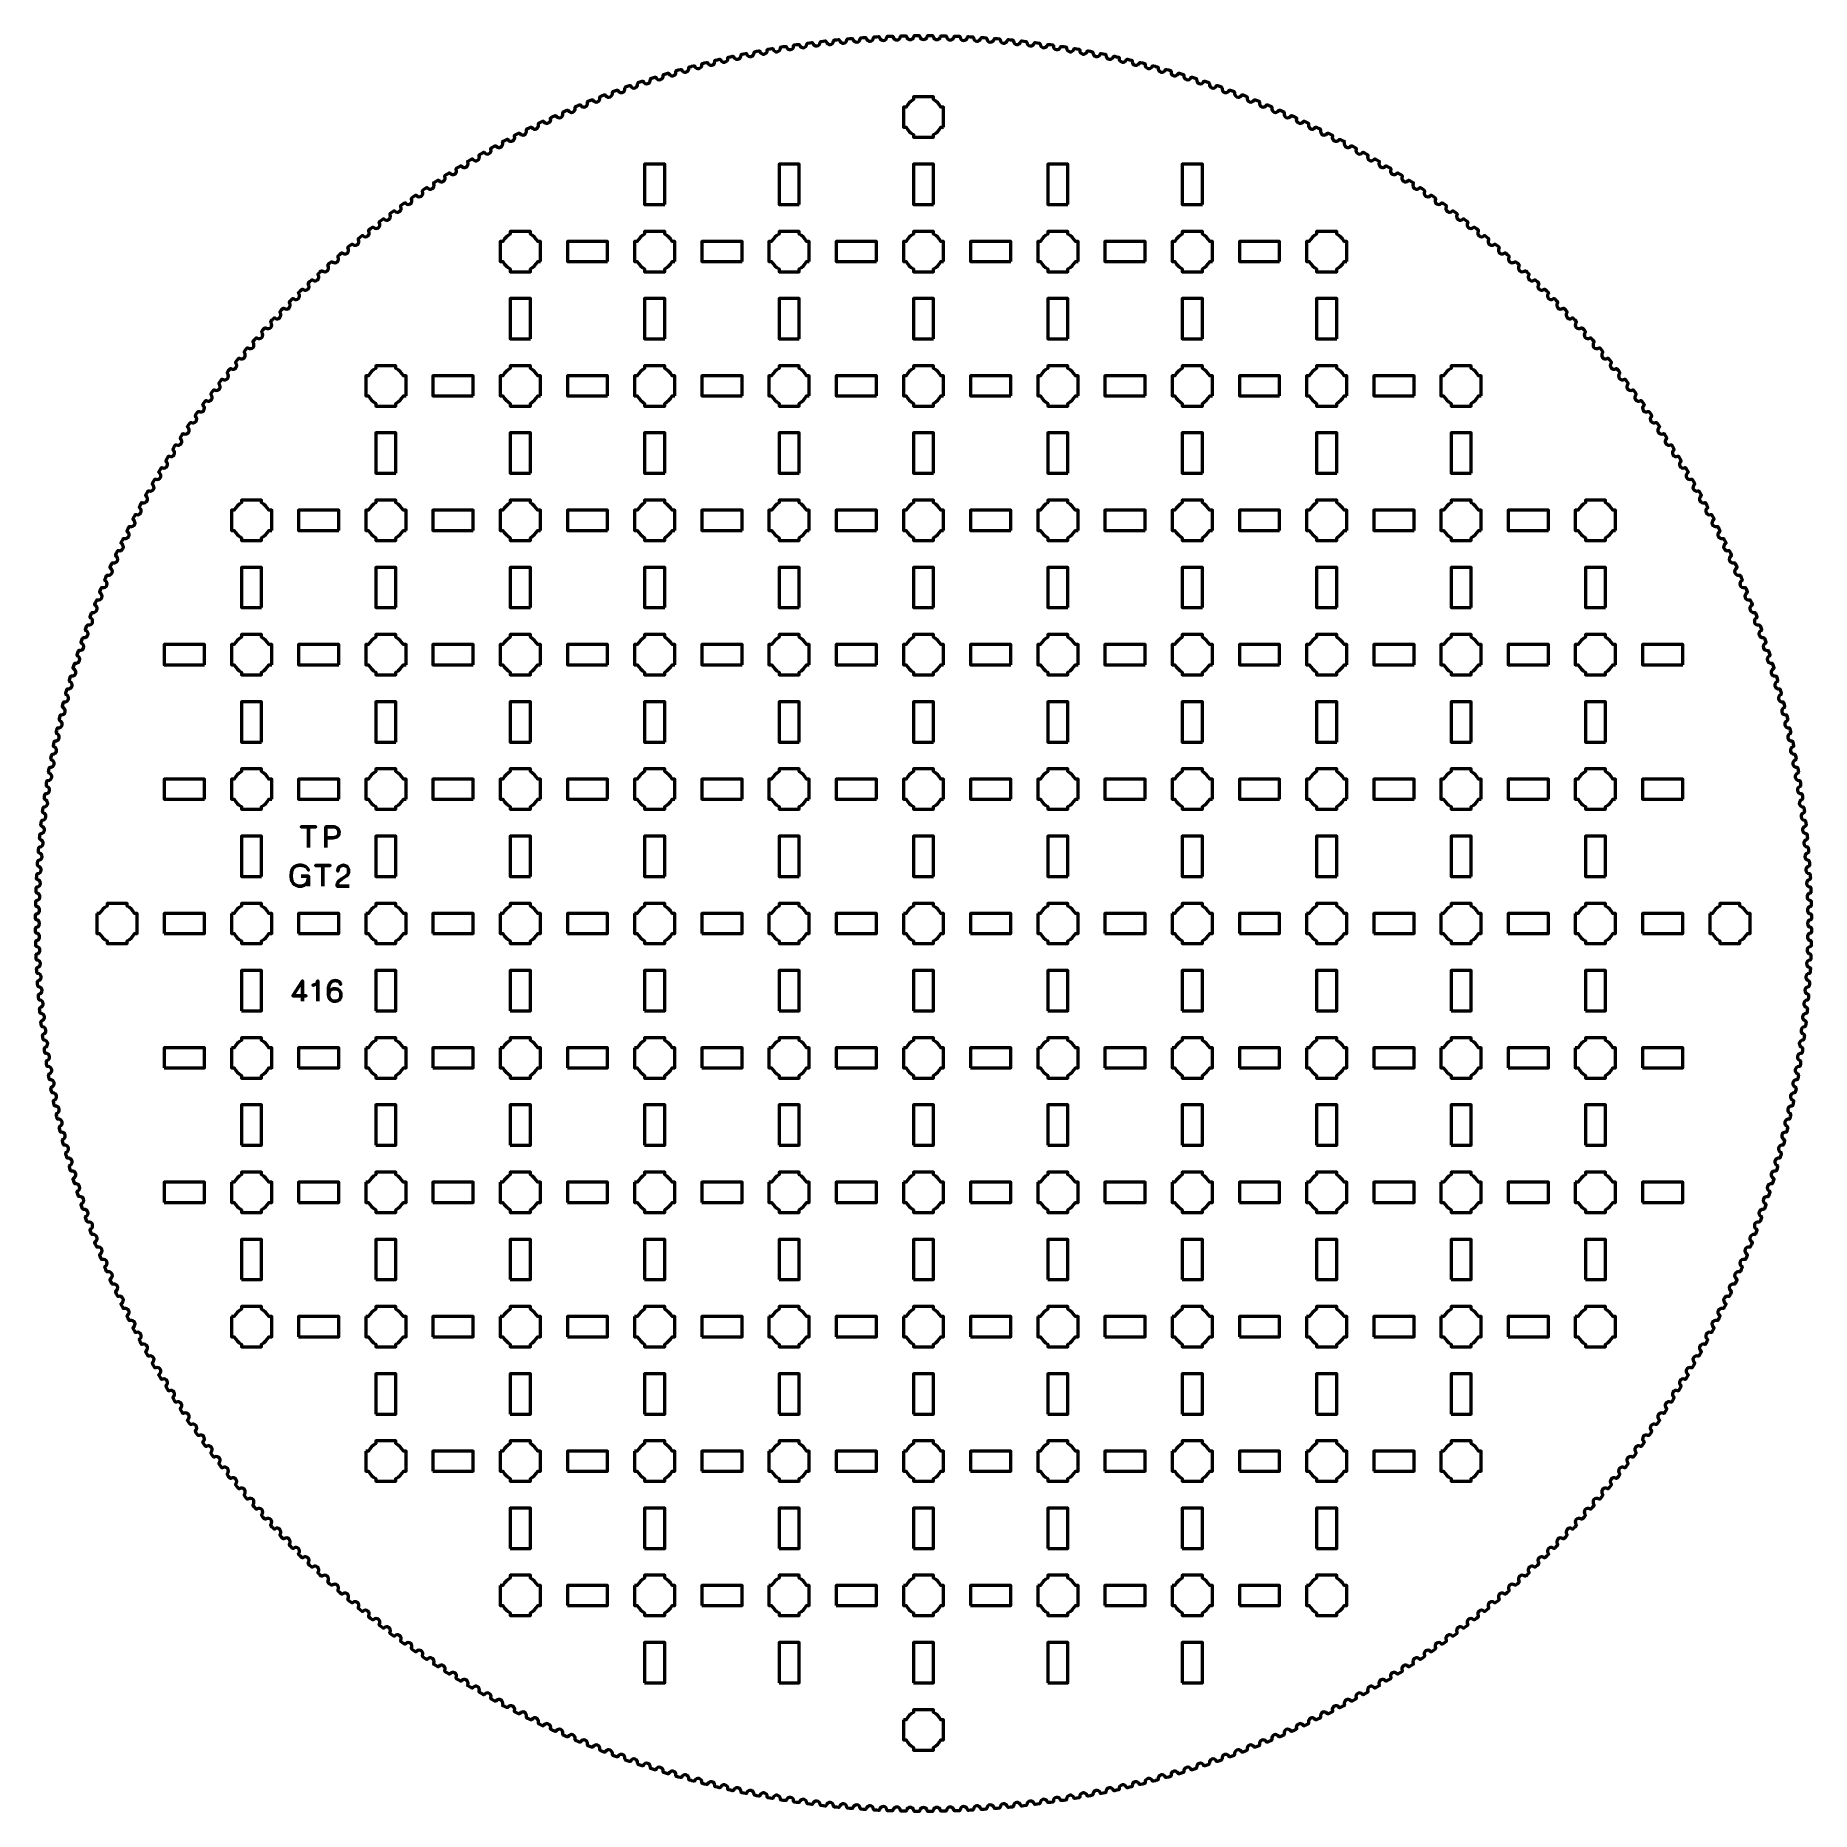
# Model space of a CAD drawing. Header units: centimetres. Extents: x -23.7 to 2.7, y -28.1 to -1.6.
import ezdxf

# ---------------------------------------------------------------- set-up
doc = ezdxf.new("R2010")
doc.units = ezdxf.units.CM
doc.header["$MEASUREMENT"] = 0
doc.layers.add('Layer 1', color=7, linetype='Continuous')

msp = doc.modelspace()

# ---------------------------------------------------------------- linework, layer by layer
at = {"layer": 'Layer 1', "lineweight": 53}
for points in [[(-21.8, -15), (-21.2, -15), (-21.2, -14.7), (-21.8, -14.7), (-21.8, -15)], [(-19.8, -15), (-19.2, -15), (-19.2, -14.7), (-19.8, -14.7), (-19.8, -15)], [(-17.8, -15), (-17.2, -15), (-17.2, -14.7), (-17.8, -14.7), (-17.8, -15)], [(-15.8, -15), (-15.2, -15), (-15.2, -14.7), (-15.8, -14.7), (-15.8, -15)], [(-13.8, -15), (-13.2, -15), (-13.2, -14.7), (-13.8, -14.7), (-13.8, -15)], [(-11.8, -15), (-11.2, -15), (-11.2, -14.7), (-11.8, -14.7), (-11.8, -15)], [(-9.8, -15), (-9.2, -15), (-9.2, -14.7), (-9.8, -14.7), (-9.8, -15)], [(-7.8, -15), (-7.2, -15), (-7.2, -14.7), (-7.8, -14.7), (-7.8, -15)], [(-5.8, -15), (-5.2, -15), (-5.2, -14.7), (-5.8, -14.7), (-5.8, -15)], [(-3.8, -15), (-3.2, -15), (-3.2, -14.7), (-3.8, -14.7), (-3.8, -15)], [(-1.8, -15), (-1.2, -15), (-1.2, -14.7), (-1.8, -14.7), (-1.8, -15)], [(0.2, -15), (0.8, -15), (0.8, -14.7), (0.2, -14.7), (0.2, -15)], [(-20.65, -16.15), (-20.35, -16.15), (-20.35, -15.55), (-20.65, -15.55), (-20.65, -16.15)], [(-18.65, -16.15), (-18.35, -16.15), (-18.35, -15.55), (-18.65, -15.55), (-18.65, -16.15)], [(-16.65, -16.15), (-16.35, -16.15), (-16.35, -15.55), (-16.65, -15.55), (-16.65, -16.15)], [(-14.65, -16.15), (-14.35, -16.15), (-14.35, -15.55), (-14.65, -15.55), (-14.65, -16.15)], [(-12.65, -16.15), (-12.35, -16.15), (-12.35, -15.55), (-12.65, -15.55), (-12.65, -16.15)], [(-10.65, -16.15), (-10.35, -16.15), (-10.35, -15.55), (-10.65, -15.55), (-10.65, -16.15)], [(-8.65, -16.15), (-8.35, -16.15), (-8.35, -15.55), (-8.65, -15.55), (-8.65, -16.15)], [(-6.65, -16.15), (-6.35, -16.15), (-6.35, -15.55), (-6.65, -15.55), (-6.65, -16.15)], [(-4.65, -16.15), (-4.35, -16.15), (-4.35, -15.55), (-4.65, -15.55), (-4.65, -16.15)], [(-2.65, -16.15), (-2.35, -16.15), (-2.35, -15.55), (-2.65, -15.55), (-2.65, -16.15)], [(-0.65, -16.15), (-0.35, -16.15), (-0.35, -15.55), (-0.65, -15.55), (-0.65, -16.15)], [(-21.8, -17), (-21.2, -17), (-21.2, -16.7), (-21.8, -16.7), (-21.8, -17)], [(-19.8, -17), (-19.2, -17), (-19.2, -16.7), (-19.8, -16.7), (-19.8, -17)], [(-17.8, -17), (-17.2, -17), (-17.2, -16.7), (-17.8, -16.7), (-17.8, -17)], [(-15.8, -17), (-15.2, -17), (-15.2, -16.7), (-15.8, -16.7), (-15.8, -17)], [(-13.8, -17), (-13.2, -17), (-13.2, -16.7), (-13.8, -16.7), (-13.8, -17)], [(-11.8, -17), (-11.2, -17), (-11.2, -16.7), (-11.8, -16.7), (-11.8, -17)], [(-9.8, -17), (-9.2, -17), (-9.2, -16.7), (-9.8, -16.7), (-9.8, -17)], [(-7.8, -17), (-7.2, -17), (-7.2, -16.7), (-7.8, -16.7), (-7.8, -17)], [(-5.8, -17), (-5.2, -17), (-5.2, -16.7), (-5.8, -16.7), (-5.8, -17)], [(-3.8, -17), (-3.2, -17), (-3.2, -16.7), (-3.8, -16.7), (-3.8, -17)], [(-1.8, -17), (-1.2, -17), (-1.2, -16.7), (-1.8, -16.7), (-1.8, -17)], [(0.2, -17), (0.8, -17), (0.8, -16.7), (0.2, -16.7), (0.2, -17)], [(-20.65, -18.15), (-20.35, -18.15), (-20.35, -17.55), (-20.65, -17.55), (-20.65, -18.15)], [(-18.65, -18.15), (-18.35, -18.15), (-18.35, -17.55), (-18.65, -17.55), (-18.65, -18.15)], [(-16.65, -18.15), (-16.35, -18.15), (-16.35, -17.55), (-16.65, -17.55), (-16.65, -18.15)], [(-14.65, -18.15), (-14.35, -18.15), (-14.35, -17.55), (-14.65, -17.55), (-14.65, -18.15)], [(-12.65, -18.15), (-12.35, -18.15), (-12.35, -17.55), (-12.65, -17.55), (-12.65, -18.15)], [(-10.65, -18.15), (-10.35, -18.15), (-10.35, -17.55), (-10.65, -17.55), (-10.65, -18.15)], [(-8.65, -18.15), (-8.35, -18.15), (-8.35, -17.55), (-8.65, -17.55), (-8.65, -18.15)], [(-6.65, -18.15), (-6.35, -18.15), (-6.35, -17.55), (-6.65, -17.55), (-6.65, -18.15)], [(-4.65, -18.15), (-4.35, -18.15), (-4.35, -17.55), (-4.65, -17.55), (-4.65, -18.15)], [(-2.65, -18.15), (-2.35, -18.15), (-2.35, -17.55), (-2.65, -17.55), (-2.65, -18.15)], [(-0.65, -18.15), (-0.35, -18.15), (-0.35, -17.55), (-0.65, -17.55), (-0.65, -18.15)], [(-21.8, -19), (-21.2, -19), (-21.2, -18.7), (-21.8, -18.7), (-21.8, -19)], [(-19.8, -19), (-19.2, -19), (-19.2, -18.7), (-19.8, -18.7), (-19.8, -19)], [(-17.8, -19), (-17.2, -19), (-17.2, -18.7), (-17.8, -18.7), (-17.8, -19)], [(-15.8, -19), (-15.2, -19), (-15.2, -18.7), (-15.8, -18.7), (-15.8, -19)], [(-13.8, -19), (-13.2, -19), (-13.2, -18.7), (-13.8, -18.7), (-13.8, -19)], [(-11.8, -19), (-11.2, -19), (-11.2, -18.7), (-11.8, -18.7), (-11.8, -19)], [(-9.8, -19), (-9.2, -19), (-9.2, -18.7), (-9.8, -18.7), (-9.8, -19)], [(-7.8, -19), (-7.2, -19), (-7.2, -18.7), (-7.8, -18.7), (-7.8, -19)], [(-5.8, -19), (-5.2, -19), (-5.2, -18.7), (-5.8, -18.7), (-5.8, -19)], [(-3.8, -19), (-3.2, -19), (-3.2, -18.7), (-3.8, -18.7), (-3.8, -19)], [(-1.8, -19), (-1.2, -19), (-1.2, -18.7), (-1.8, -18.7), (-1.8, -19)], [(0.2, -19), (0.8, -19), (0.8, -18.7), (0.2, -18.7), (0.2, -19)], [(-20.65, -20.15), (-20.35, -20.15), (-20.35, -19.55), (-20.65, -19.55), (-20.65, -20.15)], [(-18.65, -20.15), (-18.35, -20.15), (-18.35, -19.55), (-18.65, -19.55), (-18.65, -20.15)], [(-16.65, -20.15), (-16.35, -20.15), (-16.35, -19.55), (-16.65, -19.55), (-16.65, -20.15)], [(-14.65, -20.15), (-14.35, -20.15), (-14.35, -19.55), (-14.65, -19.55), (-14.65, -20.15)], [(-12.65, -20.15), (-12.35, -20.15), (-12.35, -19.55), (-12.65, -19.55), (-12.65, -20.15)], [(-10.65, -20.15), (-10.35, -20.15), (-10.35, -19.55), (-10.65, -19.55), (-10.65, -20.15)], [(-8.65, -20.15), (-8.35, -20.15), (-8.35, -19.55), (-8.65, -19.55), (-8.65, -20.15)], [(-6.65, -20.15), (-6.35, -20.15), (-6.35, -19.55), (-6.65, -19.55), (-6.65, -20.15)], [(-4.65, -20.15), (-4.35, -20.15), (-4.35, -19.55), (-4.65, -19.55), (-4.65, -20.15)], [(-2.65, -20.15), (-2.35, -20.15), (-2.35, -19.55), (-2.65, -19.55), (-2.65, -20.15)], [(-0.65, -20.15), (-0.35, -20.15), (-0.35, -19.55), (-0.65, -19.55), (-0.65, -20.15)], [(-19.8, -21), (-19.2, -21), (-19.2, -20.7), (-19.8, -20.7), (-19.8, -21)], [(-17.8, -21), (-17.2, -21), (-17.2, -20.7), (-17.8, -20.7), (-17.8, -21)], [(-15.8, -21), (-15.2, -21), (-15.2, -20.7), (-15.8, -20.7), (-15.8, -21)], [(-13.8, -21), (-13.2, -21), (-13.2, -20.7), (-13.8, -20.7), (-13.8, -21)], [(-11.8, -21), (-11.2, -21), (-11.2, -20.7), (-11.8, -20.7), (-11.8, -21)], [(-9.8, -21), (-9.2, -21), (-9.2, -20.7), (-9.8, -20.7), (-9.8, -21)], [(-7.8, -21), (-7.2, -21), (-7.2, -20.7), (-7.8, -20.7), (-7.8, -21)], [(-5.8, -21), (-5.2, -21), (-5.2, -20.7), (-5.8, -20.7), (-5.8, -21)], [(-3.8, -21), (-3.2, -21), (-3.2, -20.7), (-3.8, -20.7), (-3.8, -21)], [(-1.8, -21), (-1.2, -21), (-1.2, -20.7), (-1.8, -20.7), (-1.8, -21)], [(-18.65, -22.15), (-18.35, -22.15), (-18.35, -21.55), (-18.65, -21.55), (-18.65, -22.15)], [(-16.65, -22.15), (-16.35, -22.15), (-16.35, -21.55), (-16.65, -21.55), (-16.65, -22.15)], [(-14.65, -22.15), (-14.35, -22.15), (-14.35, -21.55), (-14.65, -21.55), (-14.65, -22.15)], [(-12.65, -22.15), (-12.35, -22.15), (-12.35, -21.55), (-12.65, -21.55), (-12.65, -22.15)], [(-10.65, -22.15), (-10.35, -22.15), (-10.35, -21.55), (-10.65, -21.55), (-10.65, -22.15)], [(-8.65, -22.15), (-8.35, -22.15), (-8.35, -21.55), (-8.65, -21.55), (-8.65, -22.15)], [(-6.65, -22.15), (-6.35, -22.15), (-6.35, -21.55), (-6.65, -21.55), (-6.65, -22.15)], [(-4.65, -22.15), (-4.35, -22.15), (-4.35, -21.55), (-4.65, -21.55), (-4.65, -22.15)], [(-2.65, -22.15), (-2.35, -22.15), (-2.35, -21.55), (-2.65, -21.55), (-2.65, -22.15)], [(-17.8, -23), (-17.2, -23), (-17.2, -22.7), (-17.8, -22.7), (-17.8, -23)], [(-15.8, -23), (-15.2, -23), (-15.2, -22.7), (-15.8, -22.7), (-15.8, -23)], [(-13.8, -23), (-13.2, -23), (-13.2, -22.7), (-13.8, -22.7), (-13.8, -23)], [(-11.8, -23), (-11.2, -23), (-11.2, -22.7), (-11.8, -22.7), (-11.8, -23)], [(-9.8, -23), (-9.2, -23), (-9.2, -22.7), (-9.8, -22.7), (-9.8, -23)], [(-7.8, -23), (-7.2, -23), (-7.2, -22.7), (-7.8, -22.7), (-7.8, -23)], [(-5.8, -23), (-5.2, -23), (-5.2, -22.7), (-5.8, -22.7), (-5.8, -23)], [(-3.8, -23), (-3.2, -23), (-3.2, -22.7), (-3.8, -22.7), (-3.8, -23)], [(-16.65, -24.15), (-16.35, -24.15), (-16.35, -23.55), (-16.65, -23.55), (-16.65, -24.15)], [(-14.65, -24.15), (-14.35, -24.15), (-14.35, -23.55), (-14.65, -23.55), (-14.65, -24.15)], [(-12.65, -24.15), (-12.35, -24.15), (-12.35, -23.55), (-12.65, -23.55), (-12.65, -24.15)], [(-10.65, -24.15), (-10.35, -24.15), (-10.35, -23.55), (-10.65, -23.55), (-10.65, -24.15)], [(-8.65, -24.15), (-8.35, -24.15), (-8.35, -23.55), (-8.65, -23.55), (-8.65, -24.15)], [(-6.65, -24.15), (-6.35, -24.15), (-6.35, -23.55), (-6.65, -23.55), (-6.65, -24.15)], [(-4.65, -24.15), (-4.35, -24.15), (-4.35, -23.55), (-4.65, -23.55), (-4.65, -24.15)], [(-15.8, -25), (-15.2, -25), (-15.2, -24.7), (-15.8, -24.7), (-15.8, -25)], [(-13.8, -25), (-13.2, -25), (-13.2, -24.7), (-13.8, -24.7), (-13.8, -25)], [(-11.8, -25), (-11.2, -25), (-11.2, -24.7), (-11.8, -24.7), (-11.8, -25)], [(-9.8, -25), (-9.2, -25), (-9.2, -24.7), (-9.8, -24.7), (-9.8, -25)], [(-7.8, -25), (-7.2, -25), (-7.2, -24.7), (-7.8, -24.7), (-7.8, -25)], [(-5.8, -25), (-5.2, -25), (-5.2, -24.7), (-5.8, -24.7), (-5.8, -25)], [(-14.65, -26.15), (-14.35, -26.15), (-14.35, -25.55), (-14.65, -25.55), (-14.65, -26.15)], [(-12.65, -26.15), (-12.35, -26.15), (-12.35, -25.55), (-12.65, -25.55), (-12.65, -26.15)], [(-10.65, -26.15), (-10.35, -26.15), (-10.35, -25.55), (-10.65, -25.55), (-10.65, -26.15)], [(-8.65, -26.15), (-8.35, -26.15), (-8.35, -25.55), (-8.65, -25.55), (-8.65, -26.15)], [(-6.65, -26.15), (-6.35, -26.15), (-6.35, -25.55), (-6.65, -25.55), (-6.65, -26.15)]]:
    msp.add_lwpolyline(points, close=True, dxfattribs=at)
for points, knots in [([(-10.24606, -1.65281), (-10.25105, -1.67835), (-10.27403, -1.69772), (-10.30133, -1.69731), (-10.30133, -1.69731), (-10.32863, -1.6969), (-10.35102, -1.67684), (-10.3552, -1.65116), (-10.3552, -1.65116), (-10.35514, -1.65132), (-10.35515, -1.65112), (-10.35514, -1.65093), (-10.35514, -1.65093), (-10.35533, -1.64293), (-10.36183, -1.63641), (-10.36992, -1.63629), (-10.36992, -1.63629), (-10.36992, -1.63629), (-10.4, -1.6358), (-10.4, -1.6358), (-10.4, -1.6358), (-10.4, -1.6358), (-10.40041, -1.63579), (-10.40041, -1.63579), (-10.40041, -1.63579), (-10.40041, -1.63579), (-10.43046, -1.63583), (-10.43046, -1.63583), (-10.43046, -1.63583), (-10.43874, -1.63583), (-10.44546, -1.64255), (-10.44541, -1.65048), (-10.44541, -1.65048), (-10.45001, -1.67609), (-10.4727, -1.69581), (-10.5, -1.69581), (-10.5, -1.69581), (-10.5273, -1.69581), (-10.54999, -1.67609), (-10.55456, -1.65048), (-10.55456, -1.65048), (-10.5545, -1.65064), (-10.55451, -1.65044), (-10.55451, -1.65025), (-10.55451, -1.65025), (-10.55482, -1.64225), (-10.56141, -1.63583), (-10.5695, -1.63583), (-10.5695, -1.63583), (-10.5695, -1.63583), (-10.59959, -1.63579), (-10.59959, -1.63579), (-10.59959, -1.63579), (-10.59959, -1.63579), (-10.6, -1.6358), (-10.6, -1.6358), (-10.6, -1.6358), (-10.6, -1.6358), (-10.63004, -1.63628), (-10.63004, -1.63628), (-10.63004, -1.63628), (-10.63832, -1.63641), (-10.64494, -1.64323), (-10.64477, -1.65116), (-10.64477, -1.65116), (-10.64898, -1.67684), (-10.67137, -1.6969), (-10.69867, -1.69731), (-10.69867, -1.69731), (-10.72597, -1.69772), (-10.74895, -1.67835), (-10.75391, -1.65281), (-10.75391, -1.65281), (-10.75385, -1.65297), (-10.75386, -1.65277), (-10.75386, -1.65258), (-10.75386, -1.65258), (-10.75429, -1.64458), (-10.76098, -1.63826), (-10.76907, -1.63838), (-10.76907, -1.63838), (-10.76907, -1.63838), (-10.79915, -1.63881), (-10.79915, -1.63881), (-10.79915, -1.63881), (-10.79915, -1.63881), (-10.79957, -1.63882), (-10.79957, -1.63882), (-10.79957, -1.63882), (-10.79957, -1.63882), (-10.8296, -1.63976), (-10.8296, -1.63976), (-10.8296, -1.63976), (-10.83788, -1.64001), (-10.84439, -1.64693), (-10.8441, -1.65485), (-10.8441, -1.65485), (-10.84792, -1.68059), (-10.87001, -1.70098), (-10.8973, -1.70181), (-10.8973, -1.70181), (-10.92458, -1.70263), (-10.94786, -1.68361), (-10.9532, -1.65815), (-10.9532, -1.65815), (-10.95314, -1.65831), (-10.95315, -1.65811), (-10.95316, -1.65792), (-10.95316, -1.65792), (-10.95371, -1.64993), (-10.96049, -1.64371), (-10.96858, -1.64396), (-10.96858, -1.64396), (-10.96858, -1.64396), (-10.99865, -1.64483), (-10.99865, -1.64483), (-10.99865, -1.64483), (-10.99865, -1.64483), (-10.99906, -1.64485), (-10.99906, -1.64485), (-10.99906, -1.64485), (-10.99906, -1.64485), (-11.02908, -1.64624), (-11.02908, -1.64624), (-11.02908, -1.64624), (-11.03735, -1.64662), (-11.04376, -1.65363), (-11.04335, -1.66155), (-11.04335, -1.66155), (-11.04679, -1.68735), (-11.06856, -1.70807), (-11.09583, -1.70931), (-11.09583, -1.70931), (-11.1231, -1.71055), (-11.14666, -1.69187), (-11.15239, -1.6665), (-11.15239, -1.6665), (-11.15232, -1.66665), (-11.15234, -1.66645), (-11.15235, -1.66627), (-11.15235, -1.66627), (-11.15302, -1.65829), (-11.1599, -1.65217), (-11.16798, -1.65254), (-11.16798, -1.65254), (-11.16798, -1.65254), (-11.19804, -1.65387), (-11.19804, -1.65387), (-11.19804, -1.65387), (-11.19804, -1.65387), (-11.19845, -1.65389), (-11.19845, -1.65389), (-11.19845, -1.65389), (-11.19845, -1.65389), (-11.22844, -1.65574), (-11.22844, -1.65574), (-11.22844, -1.65574), (-11.2367, -1.65624), (-11.24301, -1.66335), (-11.24248, -1.67126), (-11.24248, -1.67126), (-11.24552, -1.6971), (-11.26698, -1.71816), (-11.29423, -1.71981), (-11.29423, -1.71981), (-11.32148, -1.72146), (-11.34532, -1.70314), (-11.35143, -1.67785), (-11.35143, -1.67785), (-11.35136, -1.67801), (-11.35138, -1.67781), (-11.35139, -1.67762), (-11.35139, -1.67762), (-11.35218, -1.66965), (-11.35915, -1.66364), (-11.36722, -1.66413), (-11.36722, -1.66413), (-11.36722, -1.66413), (-11.39726, -1.66592), (-11.39726, -1.66592), (-11.39726, -1.66592), (-11.39726, -1.66592), (-11.39767, -1.66594), (-11.39767, -1.66594), (-11.39767, -1.66594), (-11.39767, -1.66594), (-11.42763, -1.66824), (-11.42763, -1.66824), (-11.42763, -1.66824), (-11.43589, -1.66887), (-11.44208, -1.67608), (-11.44143, -1.68398), (-11.44143, -1.68398), (-11.44409, -1.70986), (-11.46523, -1.73124), (-11.49245, -1.7333), (-11.49245, -1.7333), (-11.51967, -1.73536), (-11.54378, -1.71741), (-11.55027, -1.69222), (-11.55027, -1.69222), (-11.5502, -1.69237), (-11.55023, -1.69217), (-11.55024, -1.69198), (-11.55024, -1.69198), (-11.55115, -1.68403), (-11.55821, -1.67812), (-11.56628, -1.67873), (-11.56628, -1.67873), (-11.56628, -1.67873), (-11.59628, -1.68097), (-11.59628, -1.68097), (-11.59628, -1.68097), (-11.59628, -1.68097), (-11.59669, -1.68101), (-11.59669, -1.68101), (-11.59669, -1.68101), (-11.59669, -1.68101), (-11.62661, -1.68376), (-11.62661, -1.68376), (-11.62661, -1.68376), (-11.63486, -1.68451), (-11.64094, -1.69181), (-11.64018, -1.6997), (-11.64018, -1.6997), (-11.64244, -1.72562), (-11.66325, -1.74731), (-11.69044, -1.74979), (-11.69044, -1.74979), (-11.71763, -1.75226), (-11.74201, -1.73467), (-11.74888, -1.70958), (-11.74888, -1.70958), (-11.7488, -1.70973), (-11.74883, -1.70953), (-11.74885, -1.70935), (-11.74885, -1.70935), (-11.74988, -1.70141), (-11.75703, -1.69561), (-11.76508, -1.69634), (-11.76508, -1.69634), (-11.76508, -1.69634), (-11.79505, -1.69903), (-11.79505, -1.69903), (-11.79505, -1.69903), (-11.79505, -1.69903), (-11.79546, -1.69907), (-11.79546, -1.69907), (-11.79546, -1.69907), (-11.79546, -1.69907), (-11.82534, -1.70228), (-11.82534, -1.70228), (-11.82534, -1.70228), (-11.83357, -1.70315), (-11.83954, -1.71054), (-11.83866, -1.71842), (-11.83866, -1.71842), (-11.84053, -1.74437), (-11.86101, -1.76638), (-11.88816, -1.76926), (-11.88816, -1.76926), (-11.91531, -1.77214), (-11.93995, -1.75492), (-11.9472, -1.72994), (-11.9472, -1.72994), (-11.94712, -1.73009), (-11.94715, -1.72989), (-11.94717, -1.72971), (-11.94717, -1.72971), (-11.94833, -1.72178), (-11.95556, -1.71609), (-11.9636, -1.71695), (-11.9636, -1.71695), (-11.9636, -1.71695), (-11.99352, -1.72009), (-11.99352, -1.72009), (-11.99352, -1.72009), (-11.99352, -1.72009), (-11.99393, -1.72014), (-11.99393, -1.72014), (-11.99393, -1.72014), (-11.99393, -1.72014), (-12.02376, -1.72379), (-12.02376, -1.72379), (-12.02376, -1.72379), (-12.03198, -1.72479), (-12.03784, -1.73227), (-12.03683, -1.74014), (-12.03683, -1.74014), (-12.03831, -1.76612), (-12.05846, -1.78843), (-12.08556, -1.79172), (-12.08556, -1.79172), (-12.11266, -1.79501), (-12.13756, -1.77817), (-12.14519, -1.75329), (-12.14519, -1.75329), (-12.14511, -1.75345), (-12.14514, -1.75325), (-12.14517, -1.75306), (-12.14517, -1.75306), (-12.14644, -1.74516), (-12.15375, -1.73958), (-12.16179, -1.74055), (-12.16179, -1.74055), (-12.16179, -1.74055), (-12.19166, -1.74415), (-12.19166, -1.74415), (-12.19166, -1.74415), (-12.19166, -1.74415), (-12.19207, -1.7442), (-12.19207, -1.7442), (-12.19207, -1.7442), (-12.19207, -1.7442), (-12.22183, -1.7483), (-12.22183, -1.7483), (-12.22183, -1.7483), (-12.23004, -1.74943), (-12.23578, -1.75699), (-12.23466, -1.76484), (-12.23466, -1.76484), (-12.23575, -1.79084), (-12.25556, -1.81345), (-12.2826, -1.81715), (-12.2826, -1.81715), (-12.30965, -1.82085), (-12.33481, -1.80439), (-12.3428, -1.77964), (-12.3428, -1.77964), (-12.34272, -1.77979), (-12.34276, -1.77959), (-12.34279, -1.7794), (-12.34279, -1.7794), (-12.34418, -1.77152), (-12.35158, -1.76605), (-12.35959, -1.76715), (-12.35959, -1.76715), (-12.35959, -1.76715), (-12.38941, -1.77119), (-12.38941, -1.77119), (-12.38941, -1.77119), (-12.38941, -1.77119), (-12.38981, -1.77125), (-12.38981, -1.77125), (-12.38981, -1.77125), (-12.38981, -1.77125), (-12.41952, -1.7758), (-12.41952, -1.7758), (-12.41952, -1.7758), (-12.4277, -1.77705), (-12.43333, -1.7847), (-12.43209, -1.79254), (-12.43209, -1.79254), (-12.43278, -1.81855), (-12.45225, -1.84146), (-12.47924, -1.84556), (-12.47924, -1.84556), (-12.50623, -1.84967), (-12.53163, -1.83359), (-12.54, -1.80896), (-12.54, -1.80896), (-12.53991, -1.80911), (-12.53995, -1.80891), (-12.53998, -1.80872), (-12.53998, -1.80872), (-12.54149, -1.80086), (-12.54897, -1.79551), (-12.55697, -1.79672), (-12.55697, -1.79672), (-12.55697, -1.79672), (-12.58672, -1.80122), (-12.58672, -1.80122), (-12.58672, -1.80122), (-12.58672, -1.80122), (-12.58713, -1.80128), (-12.58713, -1.80128), (-12.58713, -1.80128), (-12.58713, -1.80128), (-12.61676, -1.80628), (-12.61676, -1.80628), (-12.61676, -1.80628), (-12.62492, -1.80765), (-12.63044, -1.81539), (-12.62908, -1.82321), (-12.62908, -1.82321), (-12.62938, -1.84922), (-12.6485, -1.87242), (-12.67542, -1.87694), (-12.67542, -1.87694), (-12.70235, -1.88145), (-12.72798, -1.86576), (-12.73673, -1.84126), (-12.73673, -1.84126), (-12.73664, -1.8414), (-12.73668, -1.84121), (-12.73672, -1.84102), (-12.73672, -1.84102), (-12.73834, -1.83318), (-12.74591, -1.82794), (-12.75388, -1.82928), (-12.75388, -1.82928), (-12.75388, -1.82928), (-12.78356, -1.83422), (-12.78356, -1.83422), (-12.78356, -1.83422), (-12.78356, -1.83422), (-12.78397, -1.83429), (-12.78397, -1.83429), (-12.78397, -1.83429), (-12.78397, -1.83429), (-12.81352, -1.83974), (-12.81352, -1.83974), (-12.81352, -1.83974), (-12.82166, -1.84123), (-12.82706, -1.84906), (-12.82558, -1.85685), (-12.82558, -1.85685), (-12.82549, -1.88287), (-12.84426, -1.90635), (-12.87111, -1.91127), (-12.87111, -1.91127), (-12.89796, -1.9162), (-12.92383, -1.90089), (-12.93295, -1.87652), (-12.93295, -1.87652), (-12.93286, -1.87667), (-12.9329, -1.87647), (-12.93294, -1.87629), (-12.93294, -1.87629), (-12.93469, -1.86847), (-12.94232, -1.86335), (-12.95028, -1.86481), (-12.95028, -1.86481), (-12.95028, -1.86481), (-12.97988, -1.8702), (-12.97988, -1.8702), (-12.97988, -1.8702), (-12.97988, -1.8702), (-12.98029, -1.87027), (-12.98029, -1.87027), (-12.98029, -1.87027), (-12.98029, -1.87027), (-13.00975, -1.87617), (-13.00975, -1.87617), (-13.00975, -1.87617), (-13.01787, -1.87778), (-13.02315, -1.88569), (-13.02156, -1.89345), (-13.02156, -1.89345), (-13.02107, -1.91947), (-13.03948, -1.94324), (-13.06626, -1.94856), (-13.06626, -1.94856), (-13.09303, -1.95389), (-13.11913, -1.93897), (-13.12861, -1.91475), (-13.12861, -1.91475), (-13.12852, -1.91489), (-13.12857, -1.9147), (-13.12861, -1.91451), (-13.12861, -1.91451), (-13.13047, -1.90673), (-13.13819, -1.90172), (-13.14612, -1.90329), (-13.14612, -1.90329), (-13.14612, -1.90329), (-13.17564, -1.90913), (-13.17564, -1.90913), (-13.17564, -1.90913), (-13.17564, -1.90913), (-13.17604, -1.90921), (-13.17604, -1.90921), (-13.17604, -1.90921), (-13.17604, -1.90921), (-13.20541, -1.91555), (-13.20541, -1.91555), (-13.20541, -1.91555), (-13.21351, -1.91729), (-13.21867, -1.92527), (-13.21696, -1.93301), (-13.21696, -1.93301), (-13.21608, -1.95902), (-13.23412, -1.98306), (-13.26082, -1.98879), (-13.26082, -1.98879), (-13.28751, -1.99452), (-13.31383, -1.98), (-13.32367, -1.95592), (-13.32367, -1.95592), (-13.32358, -1.95607), (-13.32363, -1.95587), (-13.32367, -1.95569), (-13.32367, -1.95569), (-13.32566, -1.94793), (-13.33345, -1.94304), (-13.34136, -1.94474), (-13.34136, -1.94474), (-13.34136, -1.94474), (-13.37078, -1.95102), (-13.37078, -1.95102), (-13.37078, -1.95102), (-13.37078, -1.95102), (-13.37118, -1.95111), (-13.37118, -1.95111), (-13.37118, -1.95111), (-13.37118, -1.95111), (-13.40046, -1.95789), (-13.40046, -1.95789), (-13.40046, -1.95789), (-13.40853, -1.95975), (-13.41356, -1.96781), (-13.41173, -1.97552), (-13.41173, -1.97552), (-13.41046, -2.00151), (-13.42814, -2.02582), (-13.45475, -2.03196), (-13.45475, -2.03196), (-13.48135, -2.03809), (-13.50789, -2.02397), (-13.51809, -2.00004), (-13.51809, -2.00004), (-13.518, -2.00018), (-13.51805, -1.99999), (-13.5181, -1.99981), (-13.5181, -1.99981), (-13.5202, -1.99208), (-13.52806, -1.9873), (-13.53594, -1.98912), (-13.53594, -1.98912), (-13.53594, -1.98912), (-13.56527, -1.99585), (-13.56527, -1.99585), (-13.56527, -1.99585), (-13.56527, -1.99585), (-13.56567, -1.99594), (-13.56567, -1.99594), (-13.56567, -1.99594), (-13.56567, -1.99594), (-13.59484, -2.00317), (-13.59484, -2.00317), (-13.59484, -2.00317), (-13.60288, -2.00515), (-13.60779, -2.01328), (-13.60585, -2.02097), (-13.60585, -2.02097), (-13.60419, -2.04693), (-13.6215, -2.07151), (-13.648, -2.07804), (-13.648, -2.07804), (-13.67451, -2.08458), (-13.70126, -2.07086), (-13.71183, -2.04709), (-13.71183, -2.04709), (-13.71173, -2.04723), (-13.71179, -2.04704), (-13.71183, -2.04685), (-13.71183, -2.04685), (-13.71405, -2.03916), (-13.72198, -2.0345), (-13.72984, -2.03644), (-13.72984, -2.03644), (-13.72984, -2.03644), (-13.75906, -2.04361), (-13.75906, -2.04361), (-13.75906, -2.04361), (-13.75906, -2.04361), (-13.75946, -2.04371), (-13.75946, -2.04371), (-13.75946, -2.04371), (-13.75946, -2.04371), (-13.78851, -2.05137), (-13.78851, -2.05137), (-13.78851, -2.05137), (-13.79652, -2.05348), (-13.80132, -2.06168), (-13.79925, -2.06934), (-13.79925, -2.06934), (-13.7972, -2.09528), (-13.81414, -2.12011), (-13.84054, -2.12705), (-13.84054, -2.12705), (-13.86695, -2.13398), (-13.8939, -2.12067), (-13.90483, -2.09706), (-13.90483, -2.09706), (-13.90473, -2.0972), (-13.90479, -2.09701), (-13.90484, -2.09682), (-13.90484, -2.09682), (-13.90717, -2.08916), (-13.91517, -2.08463), (-13.923, -2.08668), (-13.923, -2.08668), (-13.923, -2.08668), (-13.95211, -2.09429), (-13.95211, -2.09429), (-13.95211, -2.09429), (-13.95211, -2.09429), (-13.9525, -2.0944), (-13.9525, -2.0944), (-13.9525, -2.0944), (-13.9525, -2.0944), (-13.98144, -2.1025), (-13.98144, -2.1025), (-13.98144, -2.1025), (-13.98942, -2.10472), (-13.99408, -2.113), (-13.99191, -2.12063), (-13.99191, -2.12063), (-13.98946, -2.14653), (-14.00602, -2.17162), (-14.03232, -2.17895), (-14.03232, -2.17895), (-14.05862, -2.18628), (-14.08577, -2.17338), (-14.09705, -2.14994), (-14.09705, -2.14994), (-14.09695, -2.15007), (-14.09701, -2.14988), (-14.09706, -2.1497), (-14.09706, -2.1497), (-14.09951, -2.14208), (-14.10758, -2.13766), (-14.11537, -2.13984), (-14.11537, -2.13984), (-14.11537, -2.13984), (-14.14437, -2.14788), (-14.14437, -2.14788), (-14.14437, -2.14788), (-14.14437, -2.14788), (-14.14476, -2.148), (-14.14476, -2.148), (-14.14476, -2.148), (-14.14476, -2.148), (-14.17357, -2.15654), (-14.17357, -2.15654), (-14.17357, -2.15654), (-14.18151, -2.15888), (-14.18606, -2.16723), (-14.18376, -2.17482), (-14.18376, -2.17482), (-14.18093, -2.20068), (-14.19711, -2.22602), (-14.22329, -2.23375), (-14.22329, -2.23375), (-14.24947, -2.24147), (-14.27682, -2.22898), (-14.28845, -2.20571), (-14.28845, -2.20571), (-14.28835, -2.20585), (-14.28841, -2.20566), (-14.28847, -2.20548), (-14.28847, -2.20548), (-14.29103, -2.19789), (-14.29917, -2.1936), (-14.30693, -2.19589), (-14.30693, -2.19589), (-14.30693, -2.19589), (-14.33579, -2.20438), (-14.33579, -2.20438), (-14.33579, -2.20438), (-14.33579, -2.20438), (-14.33619, -2.20449), (-14.33619, -2.20449), (-14.33619, -2.20449), (-14.33619, -2.20449), (-14.36486, -2.21347), (-14.36486, -2.21347), (-14.36486, -2.21347), (-14.37277, -2.21593), (-14.37719, -2.22434), (-14.37478, -2.2319), (-14.37478, -2.2319), (-14.37155, -2.25772), (-14.38735, -2.2833), (-14.41341, -2.29142), (-14.41341, -2.29142), (-14.43948, -2.29954), (-14.467, -2.28746), (-14.47899, -2.26437), (-14.47899, -2.26437), (-14.47888, -2.26451), (-14.47895, -2.26432), (-14.47901, -2.26414), (-14.47901, -2.26414), (-14.48168, -2.25659), (-14.48989, -2.25242), (-14.49761, -2.25483), (-14.49761, -2.25483), (-14.49761, -2.25483), (-14.52635, -2.26375), (-14.52635, -2.26375), (-14.52635, -2.26375), (-14.52635, -2.26375), (-14.52674, -2.26388), (-14.52674, -2.26388), (-14.52674, -2.26388), (-14.52674, -2.26388), (-14.55528, -2.27328), (-14.55528, -2.27328), (-14.55528, -2.27328), (-14.56314, -2.27586), (-14.56743, -2.28434), (-14.56491, -2.29186), (-14.56491, -2.29186), (-14.56129, -2.31763), (-14.5767, -2.34344), (-14.60264, -2.35196), (-14.60264, -2.35196), (-14.62858, -2.36047), (-14.65629, -2.34881), (-14.66862, -2.3259), (-14.66862, -2.3259), (-14.66851, -2.32604), (-14.66858, -2.32585), (-14.66864, -2.32567), (-14.66864, -2.32567), (-14.67143, -2.31817), (-14.67969, -2.31412), (-14.68738, -2.31664), (-14.68738, -2.31664), (-14.68738, -2.31664), (-14.71598, -2.326), (-14.71598, -2.326), (-14.71598, -2.326), (-14.71598, -2.326), (-14.71637, -2.32613), (-14.71637, -2.32613), (-14.71637, -2.32613), (-14.71637, -2.32613), (-14.74476, -2.33596), (-14.74476, -2.33596), (-14.74476, -2.33596), (-14.75259, -2.33866), (-14.75675, -2.34721), (-14.75412, -2.35469), (-14.75412, -2.35469), (-14.75011, -2.3804), (-14.76513, -2.40644), (-14.79093, -2.41534), (-14.79093, -2.41534), (-14.81674, -2.42425), (-14.84462, -2.41301), (-14.8573, -2.39029), (-14.8573, -2.39029), (-14.85719, -2.39042), (-14.85726, -2.39024), (-14.85732, -2.39006), (-14.85732, -2.39006), (-14.86023, -2.3826), (-14.86855, -2.37868), (-14.8762, -2.38132), (-14.8762, -2.38132), (-14.8762, -2.38132), (-14.90465, -2.3911), (-14.90465, -2.3911), (-14.90465, -2.3911), (-14.90465, -2.3911), (-14.90504, -2.39124), (-14.90504, -2.39124), (-14.90504, -2.39124), (-14.90504, -2.39124), (-14.93328, -2.4015), (-14.93328, -2.4015), (-14.93328, -2.4015), (-14.94107, -2.40432), (-14.9451, -2.41292), (-14.94235, -2.42036), (-14.94235, -2.42036), (-14.93796, -2.44601), (-14.95258, -2.47228), (-14.97825, -2.48157), (-14.97825, -2.48157), (-15.00392, -2.49086), (-15.03196, -2.48005), (-15.04498, -2.45752), (-15.04498, -2.45752), (-15.04487, -2.45765), (-15.04495, -2.45747), (-15.04501, -2.45729), (-15.04501, -2.45729), (-15.04803, -2.44987), (-15.05641, -2.44608), (-15.06402, -2.44883), (-15.06402, -2.44883), (-15.06402, -2.44883), (-15.09232, -2.45905), (-15.09232, -2.45905), (-15.09232, -2.45905), (-15.09232, -2.45905), (-15.0927, -2.45919), (-15.0927, -2.45919), (-15.0927, -2.45919), (-15.0927, -2.45919), (-15.12079, -2.46988), (-15.12079, -2.46988), (-15.12079, -2.46988), (-15.12853, -2.47281), (-15.13243, -2.48148), (-15.12957, -2.48887), (-15.12957, -2.48887), (-15.12479, -2.51445), (-15.13901, -2.54094), (-15.16454, -2.55062), (-15.16454, -2.55062), (-15.19007, -2.5603), (-15.21827, -2.5499), (-15.23163, -2.52758), (-15.23163, -2.52758), (-15.23152, -2.52771), (-15.2316, -2.52752), (-15.23166, -2.52735), (-15.23166, -2.52735), (-15.23479, -2.51998), (-15.24323, -2.51631), (-15.25079, -2.51918), (-15.25079, -2.51918), (-15.25079, -2.51918), (-15.27894, -2.52982), (-15.27894, -2.52982), (-15.27894, -2.52982), (-15.27894, -2.52982), (-15.27932, -2.52997), (-15.27932, -2.52997), (-15.27932, -2.52997), (-15.27932, -2.52997), (-15.30724, -2.54108), (-15.30724, -2.54108), (-15.30724, -2.54108), (-15.31494, -2.54413), (-15.31871, -2.55285), (-15.31574, -2.56021), (-15.31574, -2.56021), (-15.31057, -2.58571), (-15.32439, -2.6124), (-15.34977, -2.62247), (-15.34977, -2.62247), (-15.37515, -2.63253), (-15.40351, -2.62257), (-15.4172, -2.60045), (-15.4172, -2.60045), (-15.41708, -2.60057), (-15.41717, -2.60039), (-15.41724, -2.60022), (-15.41724, -2.60022), (-15.42047, -2.59289), (-15.42897, -2.58936), (-15.43649, -2.59234), (-15.43649, -2.59234), (-15.43649, -2.59234), (-15.46447, -2.6034), (-15.46447, -2.6034), (-15.46447, -2.6034), (-15.46447, -2.6034), (-15.46485, -2.60356), (-15.46485, -2.60356), (-15.46485, -2.60356), (-15.46485, -2.60356), (-15.4926, -2.61508), (-15.4926, -2.61508), (-15.4926, -2.61508), (-15.50025, -2.61825), (-15.50388, -2.62703), (-15.5008, -2.63434), (-15.5008, -2.63434), (-15.49525, -2.65976), (-15.50867, -2.68666), (-15.53389, -2.69711), (-15.53389, -2.69711), (-15.55911, -2.70756), (-15.58762, -2.69802), (-15.60164, -2.67611), (-15.60164, -2.67611), (-15.60153, -2.67624), (-15.60161, -2.67605), (-15.60169, -2.67588), (-15.60169, -2.67588), (-15.60503, -2.66861), (-15.61358, -2.6652), (-15.62105, -2.66829), (-15.62105, -2.66829), (-15.62105, -2.66829), (-15.64886, -2.67978), (-15.64886, -2.67978), (-15.64886, -2.67978), (-15.64886, -2.67978), (-15.64924, -2.67994), (-15.64924, -2.67994), (-15.64924, -2.67994), (-15.64924, -2.67994), (-15.67681, -2.69188), (-15.67681, -2.69188), (-15.67681, -2.69188), (-15.68442, -2.69517), (-15.68792, -2.704), (-15.68473, -2.71126), (-15.68473, -2.71126), (-15.67879, -2.7366), (-15.6918, -2.7637), (-15.71686, -2.77453), (-15.71686, -2.77453), (-15.74193, -2.78535), (-15.77058, -2.77625), (-15.78493, -2.75455), (-15.78493, -2.75455), (-15.78481, -2.75467), (-15.7849, -2.75449), (-15.78497, -2.75432), (-15.78497, -2.75432), (-15.78843, -2.7471), (-15.79703, -2.74382), (-15.80445, -2.74703), (-15.80445, -2.74703), (-15.80445, -2.74703), (-15.83209, -2.75893), (-15.83209, -2.75893), (-15.83209, -2.75893), (-15.83209, -2.75893), (-15.83246, -2.7591), (-15.83246, -2.7591), (-15.83246, -2.7591), (-15.83246, -2.7591), (-15.85985, -2.77146), (-15.85985, -2.77146), (-15.85985, -2.77146), (-15.8674, -2.77486), (-15.87077, -2.78374), (-15.86747, -2.79095), (-15.86747, -2.79095), (-15.86116, -2.81619), (-15.87375, -2.84349), (-15.89865, -2.85469), (-15.89865, -2.85469), (-15.92354, -2.8659), (-15.95233, -2.85723), (-15.96701, -2.83575), (-15.96701, -2.83575), (-15.96688, -2.83587), (-15.96698, -2.83569), (-15.96705, -2.83552), (-15.96705, -2.83552), (-15.97062, -2.82835), (-15.97926, -2.8252), (-15.98664, -2.82852), (-15.98664, -2.82852), (-15.98664, -2.82852), (-16.01409, -2.84084), (-16.01409, -2.84084), (-16.01409, -2.84084), (-16.01409, -2.84084), (-16.01447, -2.84101), (-16.01447, -2.84101), (-16.01447, -2.84101), (-16.01447, -2.84101), (-16.04166, -2.85379), (-16.04166, -2.85379), (-16.04166, -2.85379), (-16.04916, -2.8573), (-16.0524, -2.86623), (-16.04899, -2.87339), (-16.04899, -2.87339), (-16.04229, -2.89854), (-16.05448, -2.92602), (-16.0792, -2.9376), (-16.0792, -2.9376), (-16.10392, -2.94918), (-16.13284, -2.94094), (-16.14784, -2.91969), (-16.14784, -2.91969), (-16.14771, -2.91981), (-16.14781, -2.91963), (-16.14789, -2.91946), (-16.14789, -2.91946), (-16.15156, -2.91235), (-16.16025, -2.90933), (-16.16758, -2.91276), (-16.16758, -2.91276), (-16.16758, -2.91276), (-16.19484, -2.92549), (-16.19484, -2.92549), (-16.19484, -2.92549), (-16.19484, -2.92549), (-16.19521, -2.92567), (-16.19521, -2.92567), (-16.19521, -2.92567), (-16.19521, -2.92567), (-16.22221, -2.93885), (-16.22221, -2.93885), (-16.22221, -2.93885), (-16.22966, -2.94248), (-16.23276, -2.95146), (-16.22924, -2.95857), (-16.22924, -2.95857), (-16.22217, -2.98361), (-16.23393, -3.01127), (-16.25848, -3.02322), (-16.25848, -3.02322), (-16.28302, -3.03517), (-16.31206, -3.02738), (-16.32738, -3.00635), (-16.32738, -3.00635), (-16.32725, -3.00647), (-16.32735, -3.00629), (-16.32743, -3.00612), (-16.32743, -3.00612), (-16.33121, -2.99907), (-16.33995, -2.99618), (-16.34722, -2.99972), (-16.34722, -2.99972), (-16.34722, -2.99972), (-16.37429, -3.01286), (-16.37429, -3.01286), (-16.37429, -3.01286), (-16.37429, -3.01286), (-16.37466, -3.01304), (-16.37466, -3.01304), (-16.37466, -3.01304), (-16.37466, -3.01304), (-16.40146, -3.02663), (-16.40146, -3.02663), (-16.40146, -3.02663), (-16.40885, -3.03037), (-16.41181, -3.0394), (-16.40819, -3.04646), (-16.40819, -3.04646), (-16.40074, -3.07138), (-16.41208, -3.09922), (-16.43645, -3.11154), (-16.43645, -3.11154), (-16.46081, -3.12386), (-16.48995, -3.11651), (-16.50559, -3.09571), (-16.50559, -3.09571), (-16.50546, -3.09583), (-16.50556, -3.09566), (-16.50565, -3.09549), (-16.50565, -3.09549), (-16.50954, -3.08849), (-16.51831, -3.08573), (-16.52553, -3.08938), (-16.52553, -3.08938), (-16.52553, -3.08938), (-16.5524, -3.10293), (-16.5524, -3.10293), (-16.5524, -3.10293), (-16.5524, -3.10293), (-16.55277, -3.10312), (-16.55277, -3.10312), (-16.55277, -3.10312), (-16.55277, -3.10312), (-16.57936, -3.11711), (-16.57936, -3.11711), (-16.57936, -3.11711), (-16.58669, -3.12096), (-16.58952, -3.13004), (-16.58579, -3.13703), (-16.58579, -3.13703), (-16.57796, -3.16185), (-16.58888, -3.18985), (-16.61306, -3.20254), (-16.61306, -3.20254), (-16.63723, -3.21523), (-16.66649, -3.20831), (-16.68243, -3.18776), (-16.68243, -3.18776), (-16.68231, -3.18787), (-16.68241, -3.1877), (-16.6825, -3.18753), (-16.6825, -3.18753), (-16.68649, -3.18059), (-16.69531, -3.17797), (-16.70247, -3.18173), (-16.70247, -3.18173), (-16.70247, -3.18173), (-16.72913, -3.19568), (-16.72913, -3.19568), (-16.72913, -3.19568), (-16.72913, -3.19568), (-16.72949, -3.19588), (-16.72949, -3.19588), (-16.72949, -3.19588), (-16.72949, -3.19588), (-16.75587, -3.21027), (-16.75587, -3.21027), (-16.75587, -3.21027), (-16.76314, -3.21423), (-16.76583, -3.22334), (-16.762, -3.23029), (-16.762, -3.23029), (-16.75379, -3.25498), (-16.7643, -3.28315), (-16.78827, -3.2962), (-16.78827, -3.2962), (-16.81225, -3.30925), (-16.84161, -3.30277), (-16.85787, -3.28246), (-16.85787, -3.28246), (-16.85774, -3.28258), (-16.85784, -3.2824), (-16.85793, -3.28224), (-16.85793, -3.28224), (-16.86203, -3.27536), (-16.87089, -3.27287), (-16.87799, -3.27674), (-16.87799, -3.27674), (-16.87799, -3.27674), (-16.90444, -3.29109), (-16.90444, -3.29109), (-16.90444, -3.29109), (-16.90444, -3.29109), (-16.90479, -3.29129), (-16.90479, -3.29129), (-16.90479, -3.29129), (-16.90479, -3.29129), (-16.93095, -3.30608), (-16.93095, -3.30608), (-16.93095, -3.30608), (-16.93816, -3.31015), (-16.94072, -3.3193), (-16.93678, -3.32619), (-16.93678, -3.32619), (-16.9282, -3.35075), (-16.93828, -3.37908), (-16.96206, -3.39249), (-16.96206, -3.39249), (-16.98584, -3.4059), (-17.01529, -3.39987), (-17.03185, -3.37981), (-17.03185, -3.37981), (-17.03172, -3.37992), (-17.03182, -3.37975), (-17.03192, -3.37958), (-17.03192, -3.37958), (-17.03612, -3.37277), (-17.04501, -3.37041), (-17.05206, -3.37439), (-17.05206, -3.37439), (-17.05206, -3.37439), (-17.07828, -3.38914), (-17.07828, -3.38914), (-17.07828, -3.38914), (-17.07828, -3.38914), (-17.07864, -3.38934), (-17.07864, -3.38934), (-17.07864, -3.38934), (-17.07864, -3.38934), (-17.10457, -3.40453), (-17.10457, -3.40453), (-17.10457, -3.40453), (-17.11172, -3.4087), (-17.11413, -3.4179), (-17.11009, -3.42472), (-17.11009, -3.42472), (-17.10114, -3.44915), (-17.11079, -3.47762), (-17.13437, -3.49139), (-17.13437, -3.49139), (-17.15794, -3.50516), (-17.18748, -3.49958), (-17.20434, -3.47977), (-17.20434, -3.47977), (-17.20421, -3.47988), (-17.20432, -3.47971), (-17.20441, -3.47954), (-17.20441, -3.47954), (-17.20872, -3.47279), (-17.21764, -3.47057), (-17.22463, -3.47465), (-17.22463, -3.47465), (-17.22463, -3.47465), (-17.25063, -3.4898), (-17.25063, -3.4898), (-17.25063, -3.4898), (-17.25063, -3.4898), (-17.25098, -3.49001), (-17.25098, -3.49001), (-17.25098, -3.49001), (-17.25098, -3.49001), (-17.27668, -3.50558), (-17.27668, -3.50558), (-17.27668, -3.50558), (-17.28376, -3.50987), (-17.28604, -3.51909), (-17.28189, -3.52585), (-17.28189, -3.52585), (-17.27258, -3.55015), (-17.2818, -3.57877), (-17.30516, -3.59289), (-17.30516, -3.59289), (-17.32852, -3.60701), (-17.35814, -3.60187), (-17.3753, -3.58232), (-17.3753, -3.58232), (-17.37517, -3.58243), (-17.37528, -3.58226), (-17.37538, -3.5821), (-17.37538, -3.5821), (-17.37978, -3.57541), (-17.38874, -3.57333), (-17.39567, -3.57751), (-17.39567, -3.57751), (-17.39567, -3.57751), (-17.42143, -3.59305), (-17.42143, -3.59305), (-17.42143, -3.59305), (-17.42143, -3.59305), (-17.42178, -3.59327), (-17.42178, -3.59327), (-17.42178, -3.59327), (-17.42178, -3.59327), (-17.44724, -3.60923), (-17.44724, -3.60923), (-17.44724, -3.60923), (-17.45426, -3.61362), (-17.4564, -3.62288), (-17.45215, -3.62957), (-17.45215, -3.62957), (-17.44247, -3.65373), (-17.45126, -3.68248), (-17.4744, -3.69695), (-17.4744, -3.69695), (-17.49755, -3.71143), (-17.52724, -3.70674), (-17.5447, -3.68745), (-17.5447, -3.68745), (-17.54456, -3.68755), (-17.54468, -3.68739), (-17.54478, -3.68723), (-17.54478, -3.68723), (-17.54928, -3.68061), (-17.55827, -3.67866), (-17.56513, -3.68295), (-17.56513, -3.68295), (-17.56513, -3.68295), (-17.59066, -3.69887), (-17.59066, -3.69887), (-17.59066, -3.69887), (-17.59066, -3.69887), (-17.59101, -3.69909), (-17.59101, -3.69909), (-17.59101, -3.69909), (-17.59101, -3.69909), (-17.61622, -3.71544), (-17.61622, -3.71544), (-17.61622, -3.71544), (-17.62318, -3.71993), (-17.62517, -3.72922), (-17.62082, -3.73586), (-17.62082, -3.73586), (-17.61078, -3.75986), (-17.61913, -3.78874), (-17.64205, -3.80356), (-17.64205, -3.80356), (-17.66498, -3.81839), (-17.69474, -3.81414), (-17.71248, -3.79512), (-17.71248, -3.79512), (-17.71235, -3.79522), (-17.71246, -3.79506), (-17.71257, -3.7949), (-17.71257, -3.7949), (-17.71717, -3.78835), (-17.72619, -3.78654), (-17.73298, -3.79093), (-17.73298, -3.79093), (-17.73298, -3.79093), (-17.75827, -3.80724), (-17.75827, -3.80724), (-17.75827, -3.80724), (-17.75827, -3.80724), (-17.75861, -3.80746), (-17.75861, -3.80746), (-17.75861, -3.80746), (-17.75861, -3.80746), (-17.78358, -3.82418), (-17.78358, -3.82418), (-17.78358, -3.82418), (-17.79046, -3.82878), (-17.79232, -3.83811), (-17.78787, -3.84467), (-17.78787, -3.84467), (-17.77747, -3.86852), (-17.78538, -3.89752), (-17.80808, -3.91269), (-17.80808, -3.91269), (-17.83078, -3.92786), (-17.8606, -3.92407), (-17.87863, -3.90531), (-17.87863, -3.90531), (-17.87849, -3.90541), (-17.87861, -3.90525), (-17.87871, -3.90509), (-17.87871, -3.90509), (-17.88341, -3.89861), (-17.89246, -3.89694), (-17.89919, -3.90143), (-17.89919, -3.90143), (-17.89919, -3.90143), (-17.92422, -3.91812), (-17.92422, -3.91812), (-17.92422, -3.91812), (-17.92422, -3.91812), (-17.92456, -3.91835), (-17.92456, -3.91835), (-17.92456, -3.91835), (-17.92456, -3.91835), (-17.94927, -3.93545), (-17.94927, -3.93545), (-17.94927, -3.93545), (-17.95609, -3.94015), (-17.9578, -3.9495), (-17.95326, -3.956), (-17.95326, -3.956), (-17.94249, -3.97969), (-17.94996, -4.00881), (-17.97243, -4.02431), (-17.97243, -4.02431), (-17.9949, -4.03982), (-18.02477, -4.03648), (-18.04308, -4.018), (-18.04308, -4.018), (-18.04294, -4.0181), (-18.04307, -4.01794), (-18.04317, -4.01778), (-18.04317, -4.01778), (-18.04797, -4.01138), (-18.05704, -4.00984), (-18.0637, -4.01443), (-18.0637, -4.01443), (-18.0637, -4.01443), (-18.08848, -4.0315), (-18.08848, -4.0315), (-18.08848, -4.0315), (-18.08848, -4.0315), (-18.08882, -4.03173), (-18.08882, -4.03173), (-18.08882, -4.03173), (-18.08882, -4.03173), (-18.11327, -4.0492), (-18.11327, -4.0492), (-18.11327, -4.0492), (-18.12001, -4.05401), (-18.12158, -4.06338), (-18.11694, -4.06981), (-18.11694, -4.06981), (-18.10582, -4.09333), (-18.11285, -4.12256), (-18.13508, -4.13841), (-18.13508, -4.13841), (-18.15731, -4.15425), (-18.18724, -4.15136), (-18.20582, -4.13316), (-18.20582, -4.13316), (-18.20568, -4.13326), (-18.2058, -4.1331), (-18.20591, -4.13295), (-18.20591, -4.13295), (-18.21081, -4.12661), (-18.2199, -4.12521), (-18.22649, -4.1299), (-18.22649, -4.1299), (-18.22649, -4.1299), (-18.25101, -4.14734), (-18.25101, -4.14734), (-18.25101, -4.14734), (-18.25101, -4.14734), (-18.25134, -4.14758), (-18.25134, -4.14758), (-18.25134, -4.14758), (-18.25134, -4.14758), (-18.27553, -4.16542), (-18.27553, -4.16542), (-18.27553, -4.16542), (-18.2822, -4.17033), (-18.28363, -4.17972), (-18.27889, -4.18608), (-18.27889, -4.18608), (-18.26741, -4.20943), (-18.274, -4.23876), (-18.29599, -4.25494), (-18.29599, -4.25494), (-18.31798, -4.27112), (-18.34794, -4.26869), (-18.3668, -4.25077), (-18.3668, -4.25077), (-18.36666, -4.25086), (-18.36679, -4.25071), (-18.3669, -4.25055), (-18.3669, -4.25055), (-18.37189, -4.24429), (-18.381, -4.24303), (-18.38752, -4.24782), (-18.38752, -4.24782), (-18.38752, -4.24782), (-18.41177, -4.26563), (-18.41177, -4.26563), (-18.41177, -4.26563), (-18.41177, -4.26563), (-18.4121, -4.26587), (-18.4121, -4.26587), (-18.4121, -4.26587), (-18.4121, -4.26587), (-18.43601, -4.28407), (-18.43601, -4.28407), (-18.43601, -4.28407), (-18.44261, -4.28908), (-18.44389, -4.2985), (-18.43906, -4.30478), (-18.43906, -4.30478), (-18.42723, -4.32796), (-18.43338, -4.35739), (-18.45512, -4.3739), (-18.45512, -4.3739), (-18.47686, -4.39041), (-18.50686, -4.38842), (-18.52599, -4.37079), (-18.52599, -4.37079), (-18.52584, -4.37088), (-18.52597, -4.37073), (-18.52609, -4.37058), (-18.52609, -4.37058), (-18.53117, -4.36439), (-18.5403, -4.36327), (-18.54675, -4.36816), (-18.54675, -4.36816), (-18.54675, -4.36816), (-18.57073, -4.38633), (-18.57073, -4.38633), (-18.57073, -4.38633), (-18.57073, -4.38633), (-18.57105, -4.38658), (-18.57105, -4.38658), (-18.57105, -4.38658), (-18.57105, -4.38658), (-18.59469, -4.40514), (-18.59469, -4.40514), (-18.59469, -4.40514), (-18.60121, -4.41024), (-18.60235, -4.41968), (-18.59742, -4.42589), (-18.59742, -4.42589), (-18.58525, -4.44889), (-18.59095, -4.4784), (-18.61244, -4.49524), (-18.61244, -4.49524), (-18.63393, -4.51208), (-18.66395, -4.51055), (-18.68334, -4.4932), (-18.68334, -4.4932), (-18.6832, -4.49329), (-18.68333, -4.49314), (-18.68344, -4.49299), (-18.68344, -4.49299), (-18.68862, -4.48689), (-18.69777, -4.4859), (-18.70414, -4.49089), (-18.70414, -4.49089), (-18.70414, -4.49089), (-18.72784, -4.50942), (-18.72784, -4.50942), (-18.72784, -4.50942), (-18.72784, -4.50942), (-18.72816, -4.50967), (-18.72816, -4.50967), (-18.72816, -4.50967), (-18.72816, -4.50967), (-18.75152, -4.52858), (-18.75152, -4.52858), (-18.75152, -4.52858), (-18.75796, -4.53379), (-18.75896, -4.54324), (-18.75394, -4.54938), (-18.75394, -4.54938), (-18.74142, -4.57219), (-18.74667, -4.60179), (-18.7679, -4.61894), (-18.7679, -4.61894), (-18.78914, -4.6361), (-18.81918, -4.63503), (-18.83883, -4.61798), (-18.83883, -4.61798), (-18.83868, -4.61807), (-18.83882, -4.61792), (-18.83894, -4.61777), (-18.83894, -4.61777), (-18.8442, -4.61174), (-18.85337, -4.61089), (-18.85966, -4.61598), (-18.85966, -4.61598), (-18.85966, -4.61598), (-18.88308, -4.63486), (-18.88308, -4.63486), (-18.88308, -4.63486), (-18.88308, -4.63486), (-18.8834, -4.63512), (-18.8834, -4.63512), (-18.8834, -4.63512), (-18.8834, -4.63512), (-18.90646, -4.65439), (-18.90646, -4.65439), (-18.90646, -4.65439), (-18.91282, -4.65969), (-18.91368, -4.66915), (-18.90857, -4.67521), (-18.90857, -4.67521), (-18.8957, -4.69783), (-18.90051, -4.72751), (-18.92148, -4.74498), (-18.92148, -4.74498), (-18.94245, -4.76246), (-18.97251, -4.76184), (-18.99241, -4.74509), (-18.99241, -4.74509), (-18.99227, -4.74518), (-18.9924, -4.74503), (-18.99252, -4.74488), (-18.99252, -4.74488), (-18.99788, -4.73893), (-19.00706, -4.73822), (-19.01327, -4.7434), (-19.01327, -4.7434), (-19.01327, -4.7434), (-19.03641, -4.76264), (-19.03641, -4.76264), (-19.03641, -4.76264), (-19.03641, -4.76264), (-19.03672, -4.7629), (-19.03672, -4.7629), (-19.03672, -4.7629), (-19.03672, -4.7629), (-19.05949, -4.78251), (-19.05949, -4.78251), (-19.05949, -4.78251), (-19.06577, -4.78791), (-19.06649, -4.79739), (-19.06128, -4.80337), (-19.06128, -4.80337), (-19.04808, -4.82579), (-19.05243, -4.85553), (-19.07314, -4.87333), (-19.07314, -4.87333), (-19.09384, -4.89112), (-19.12391, -4.89095), (-19.14406, -4.87451), (-19.14406, -4.87451), (-19.14391, -4.87459), (-19.14405, -4.87444), (-19.14418, -4.8743), (-19.14418, -4.8743), (-19.14962, -4.86843), (-19.15881, -4.86786), (-19.16494, -4.87313), (-19.16494, -4.87313), (-19.16494, -4.87313), (-19.18778, -4.89272), (-19.18778, -4.89272), (-19.18778, -4.89272), (-19.18778, -4.89272), (-19.18809, -4.89299), (-19.18809, -4.89299), (-19.18809, -4.89299), (-19.18809, -4.89299), (-19.21056, -4.91294), (-19.21056, -4.91294), (-19.21056, -4.91294), (-19.21676, -4.91843), (-19.21734, -4.92792), (-19.21204, -4.93382), (-19.21204, -4.93382), (-19.1985, -4.95604), (-19.20241, -4.98584), (-19.22284, -5.00395), (-19.22284, -5.00395), (-19.24328, -5.02205), (-19.27334, -5.02234), (-19.29374, -5.0062), (-19.29374, -5.0062), (-19.29359, -5.00628), (-19.29373, -5.00613), (-19.29385, -5.00599), (-19.29385, -5.00599), (-19.29939, -5.00021), (-19.30858, -4.99977), (-19.31464, -5.00514), (-19.31464, -5.00514), (-19.31464, -5.00514), (-19.33718, -5.02507), (-19.33718, -5.02507), (-19.33718, -5.02507), (-19.33718, -5.02507), (-19.33749, -5.02534), (-19.33749, -5.02534), (-19.33749, -5.02534), (-19.33749, -5.02534), (-19.35965, -5.04563), (-19.35965, -5.04563), (-19.35965, -5.04563), (-19.36577, -5.05121), (-19.3662, -5.06071), (-19.36081, -5.06653), (-19.36081, -5.06653), (-19.34694, -5.08854), (-19.3504, -5.1184), (-19.37055, -5.13681), (-19.37055, -5.13681), (-19.39071, -5.15522), (-19.42077, -5.15596), (-19.44141, -5.14013), (-19.44141, -5.14013), (-19.44126, -5.14021), (-19.4414, -5.14007), (-19.44153, -5.13993), (-19.44153, -5.13993), (-19.44715, -5.13423), (-19.45635, -5.13394), (-19.46232, -5.13939), (-19.46232, -5.13939), (-19.46232, -5.13939), (-19.48456, -5.15966), (-19.48456, -5.15966), (-19.48456, -5.15966), (-19.48456, -5.15966), (-19.48486, -5.15994), (-19.48486, -5.15994), (-19.48486, -5.15994), (-19.48486, -5.15994), (-19.50672, -5.18056), (-19.50672, -5.18056), (-19.50672, -5.18056), (-19.51275, -5.18623), (-19.51304, -5.19573), (-19.50756, -5.20147), (-19.50756, -5.20147), (-19.49336, -5.22327), (-19.49636, -5.25318), (-19.51624, -5.2719), (-19.51624, -5.2719), (-19.53612, -5.29061), (-19.56616, -5.2918), (-19.58704, -5.27629), (-19.58704, -5.27629), (-19.58689, -5.27636), (-19.58703, -5.27622), (-19.58716, -5.27608), (-19.58716, -5.27608), (-19.59287, -5.27047), (-19.60207, -5.27031), (-19.60796, -5.27586), (-19.60796, -5.27586), (-19.60796, -5.27586), (-19.62989, -5.29646), (-19.62989, -5.29646), (-19.62989, -5.29646), (-19.62989, -5.29646), (-19.63019, -5.29674), (-19.63019, -5.29674), (-19.63019, -5.29674), (-19.63019, -5.29674), (-19.65173, -5.31769), (-19.65173, -5.31769), (-19.65173, -5.31769), (-19.65767, -5.32346), (-19.65782, -5.33296), (-19.65226, -5.33862), (-19.65226, -5.33862), (-19.63773, -5.3602), (-19.64028, -5.39015), (-19.65987, -5.40916), (-19.65987, -5.40916), (-19.67947, -5.42817), (-19.70948, -5.42982), (-19.7306, -5.41462), (-19.7306, -5.41462), (-19.73044, -5.41469), (-19.73059, -5.41456), (-19.73072, -5.41442), (-19.73072, -5.41442), (-19.73652, -5.4089), (-19.74572, -5.40888), (-19.75152, -5.41451), (-19.75152, -5.41451), (-19.75152, -5.41451), (-19.77314, -5.43544), (-19.77314, -5.43544), (-19.77314, -5.43544), (-19.77314, -5.43544), (-19.77343, -5.43573), (-19.77343, -5.43573), (-19.77343, -5.43573), (-19.77343, -5.43573), (-19.79466, -5.457), (-19.79466, -5.457), (-19.79466, -5.457), (-19.80051, -5.46285), (-19.80051, -5.47236), (-19.79487, -5.47793), (-19.79487, -5.47793), (-19.78001, -5.49929), (-19.78211, -5.52928), (-19.80142, -5.54858), (-19.80142, -5.54858), (-19.82072, -5.56789), (-19.85071, -5.56999), (-19.87205, -5.55511), (-19.87205, -5.55511), (-19.87189, -5.55518), (-19.87204, -5.55505), (-19.87218, -5.55491), (-19.87218, -5.55491), (-19.87805, -5.54947), (-19.88725, -5.54959), (-19.89297, -5.55531), (-19.89297, -5.55531), (-19.89297, -5.55531), (-19.91427, -5.57657), (-19.91427, -5.57657), (-19.91427, -5.57657), (-19.91427, -5.57657), (-19.91456, -5.57686), (-19.91456, -5.57686), (-19.91456, -5.57686), (-19.91456, -5.57686), (-19.93546, -5.59845), (-19.93546, -5.59845), (-19.93546, -5.59845), (-19.94123, -5.60439), (-19.94108, -5.61389), (-19.93536, -5.61938), (-19.93536, -5.61938), (-19.92018, -5.64052), (-19.92183, -5.67053), (-19.94084, -5.69013), (-19.94084, -5.69013), (-19.95985, -5.70972), (-19.9898, -5.71227), (-20.01136, -5.69772), (-20.01136, -5.69772), (-20.01121, -5.69779), (-20.01136, -5.69765), (-20.01149, -5.69752), (-20.01149, -5.69752), (-20.01745, -5.69217), (-20.02665, -5.69243), (-20.03228, -5.69824), (-20.03228, -5.69824), (-20.03228, -5.69824), (-20.05326, -5.71981), (-20.05326, -5.71981), (-20.05326, -5.71981), (-20.05326, -5.71981), (-20.05354, -5.72011), (-20.05354, -5.72011), (-20.05354, -5.72011), (-20.05354, -5.72011), (-20.07411, -5.74201), (-20.07411, -5.74201), (-20.07411, -5.74201), (-20.07979, -5.74804), (-20.0795, -5.75754), (-20.07369, -5.76294), (-20.07369, -5.76294), (-20.0582, -5.78384), (-20.05939, -5.81388), (-20.0781, -5.83376), (-20.0781, -5.83376), (-20.09682, -5.85364), (-20.12673, -5.85664), (-20.14851, -5.84241), (-20.14851, -5.84241), (-20.14835, -5.84248), (-20.1485, -5.84235), (-20.14864, -5.84222), (-20.14864, -5.84222), (-20.15468, -5.83696), (-20.16387, -5.83736), (-20.16942, -5.84325), (-20.16942, -5.84325), (-20.16942, -5.84325), (-20.19006, -5.86514), (-20.19006, -5.86514), (-20.19006, -5.86514), (-20.19006, -5.86514), (-20.19034, -5.86544), (-20.19034, -5.86544), (-20.19034, -5.86544), (-20.19034, -5.86544), (-20.21058, -5.88765), (-20.21058, -5.88765), (-20.21058, -5.88765), (-20.21617, -5.89376), (-20.21574, -5.90326), (-20.20985, -5.90857), (-20.20985, -5.90857), (-20.19404, -5.92923), (-20.19478, -5.95929), (-20.21319, -5.97945), (-20.21319, -5.97945), (-20.2316, -5.9996), (-20.26146, -6.00306), (-20.28345, -5.98917), (-20.28345, -5.98917), (-20.28329, -5.98923), (-20.28345, -5.9891), (-20.28359, -5.98897), (-20.28359, -5.98897), (-20.2897, -5.98381), (-20.29889, -5.98434), (-20.30434, -5.99032), (-20.30434, -5.99032), (-20.30434, -5.99032), (-20.32466, -6.01251), (-20.32466, -6.01251), (-20.32466, -6.01251), (-20.32466, -6.01251), (-20.32493, -6.01282), (-20.32493, -6.01282), (-20.32493, -6.01282), (-20.32493, -6.01282), (-20.34483, -6.03533), (-20.34483, -6.03533), (-20.34483, -6.03533), (-20.35033, -6.04153), (-20.34975, -6.05102), (-20.34378, -6.05624), (-20.34378, -6.05624), (-20.32766, -6.07666), (-20.32795, -6.10672), (-20.34605, -6.12716), (-20.34605, -6.12716), (-20.36416, -6.14759), (-20.39396, -6.1515), (-20.41616, -6.13794), (-20.41616, -6.13794), (-20.416, -6.138), (-20.41616, -6.13787), (-20.4163, -6.13775), (-20.4163, -6.13775), (-20.4225, -6.13267), (-20.43167, -6.13335), (-20.43704, -6.13941), (-20.43704, -6.13941), (-20.43704, -6.13941), (-20.45701, -6.16191), (-20.45701, -6.16191), (-20.45701, -6.16191), (-20.45701, -6.16191), (-20.45728, -6.16222), (-20.45728, -6.16222), (-20.45728, -6.16222), (-20.45728, -6.16222), (-20.47684, -6.18503), (-20.47684, -6.18503), (-20.47684, -6.18503), (-20.48224, -6.19131), (-20.48152, -6.20078), (-20.47547, -6.20591), (-20.47547, -6.20591), (-20.45905, -6.22609), (-20.45888, -6.25616), (-20.47667, -6.27686), (-20.47667, -6.27686), (-20.49447, -6.29757), (-20.52421, -6.30192), (-20.54661, -6.2887), (-20.54661, -6.2887), (-20.54645, -6.28876), (-20.54661, -6.28863), (-20.54675, -6.28851), (-20.54675, -6.28851), (-20.55302, -6.28353), (-20.56219, -6.28435), (-20.56746, -6.29048), (-20.56746, -6.29048), (-20.56746, -6.29048), (-20.5871, -6.31328), (-20.5871, -6.31328), (-20.5871, -6.31328), (-20.5871, -6.31328), (-20.58736, -6.31359), (-20.58736, -6.31359), (-20.58736, -6.31359), (-20.58736, -6.31359), (-20.60657, -6.3367), (-20.60657, -6.3367), (-20.60657, -6.3367), (-20.61187, -6.34306), (-20.61101, -6.35252), (-20.60489, -6.35756), (-20.60489, -6.35756), (-20.58816, -6.37749), (-20.58754, -6.40755), (-20.60502, -6.42852), (-20.60502, -6.42852), (-20.62249, -6.44949), (-20.65217, -6.4543), (-20.67477, -6.44141), (-20.67477, -6.44141), (-20.67461, -6.44147), (-20.67477, -6.44135), (-20.67491, -6.44123), (-20.67491, -6.44123), (-20.68126, -6.43634), (-20.69041, -6.43729), (-20.69559, -6.44351), (-20.69559, -6.44351), (-20.69559, -6.44351), (-20.71488, -6.4666), (-20.71488, -6.4666), (-20.71488, -6.4666), (-20.71488, -6.4666), (-20.71514, -6.46692), (-20.71514, -6.46692), (-20.71514, -6.46692), (-20.71514, -6.46692), (-20.734, -6.49031), (-20.734, -6.49031), (-20.734, -6.49031), (-20.7392, -6.49675), (-20.7382, -6.5062), (-20.732, -6.51115), (-20.732, -6.51115), (-20.71497, -6.53082), (-20.7139, -6.56086), (-20.73106, -6.5821), (-20.73106, -6.5821), (-20.74821, -6.60333), (-20.77781, -6.60858), (-20.80061, -6.59604), (-20.80061, -6.59604), (-20.80044, -6.5961), (-20.80061, -6.59598), (-20.80075, -6.59586), (-20.80075, -6.59586), (-20.80717, -6.59107), (-20.81631, -6.59216), (-20.82139, -6.59845), (-20.82139, -6.59845), (-20.82139, -6.59845), (-20.84033, -6.62184), (-20.84033, -6.62184), (-20.84033, -6.62184), (-20.84033, -6.62184), (-20.84058, -6.62216), (-20.84058, -6.62216), (-20.84058, -6.62216), (-20.84058, -6.62216), (-20.85909, -6.64583), (-20.85909, -6.64583), (-20.85909, -6.64583), (-20.8642, -6.65235), (-20.86305, -6.66178), (-20.85678, -6.66663), (-20.85678, -6.66663), (-20.83945, -6.68605), (-20.83792, -6.71607), (-20.85476, -6.73756), (-20.85476, -6.73756), (-20.8716, -6.75905), (-20.90111, -6.76475), (-20.92409, -6.75256), (-20.92409, -6.75256), (-20.92393, -6.75261), (-20.92409, -6.75249), (-20.92424, -6.75237), (-20.92424, -6.75237), (-20.93073, -6.74768), (-20.93985, -6.74891), (-20.94484, -6.75528), (-20.94484, -6.75528), (-20.94484, -6.75528), (-20.96342, -6.77895), (-20.96342, -6.77895), (-20.96342, -6.77895), (-20.96342, -6.77895), (-20.96367, -6.77927), (-20.96367, -6.77927), (-20.96367, -6.77927), (-20.96367, -6.77927), (-20.98182, -6.80322), (-20.98182, -6.80322), (-20.98182, -6.80322), (-20.98683, -6.80982), (-20.98554, -6.81923), (-20.97919, -6.82399), (-20.97919, -6.82399), (-20.96158, -6.84314), (-20.95959, -6.87314), (-20.9761, -6.89488), (-20.9761, -6.89488), (-20.99261, -6.91662), (-21.02204, -6.92277), (-21.0452, -6.91092), (-21.0452, -6.91092), (-21.04504, -6.91097), (-21.0452, -6.91085), (-21.04535, -6.91074), (-21.04535, -6.91074), (-21.05191, -6.90615), (-21.06101, -6.90751), (-21.0659, -6.91396), (-21.0659, -6.91396), (-21.0659, -6.91396), (-21.08413, -6.9379), (-21.08413, -6.9379), (-21.08413, -6.9379), (-21.08413, -6.9379), (-21.08437, -6.93823), (-21.08437, -6.93823), (-21.08437, -6.93823), (-21.08437, -6.93823), (-21.10215, -6.96245), (-21.10215, -6.96245), (-21.10215, -6.96245), (-21.10706, -6.96912), (-21.10563, -6.97851), (-21.09921, -6.98317), (-21.09921, -6.98317), (-21.08131, -7.00206), (-21.07888, -7.03202), (-21.09506, -7.05401), (-21.09506, -7.05401), (-21.11124, -7.076), (-21.14057, -7.08259), (-21.1639, -7.07109), (-21.1639, -7.07109), (-21.16374, -7.07114), (-21.16391, -7.07102), (-21.16406, -7.07091), (-21.16406, -7.07091), (-21.17069, -7.06642), (-21.17976, -7.06792), (-21.18456, -7.07444), (-21.18456, -7.07444), (-21.18456, -7.07444), (-21.20242, -7.09866), (-21.20242, -7.09866), (-21.20242, -7.09866), (-21.20242, -7.09866), (-21.20266, -7.09899), (-21.20266, -7.09899), (-21.20266, -7.09899), (-21.20266, -7.09899), (-21.22007, -7.12348), (-21.22007, -7.12348), (-21.22007, -7.12348), (-21.22488, -7.13022), (-21.22331, -7.13959), (-21.21682, -7.14415), (-21.21682, -7.14415), (-21.19864, -7.16276), (-21.19575, -7.19269), (-21.21159, -7.21492), (-21.21159, -7.21492), (-21.22744, -7.23715), (-21.25667, -7.24418), (-21.28017, -7.23304), (-21.28017, -7.23304), (-21.28001, -7.23308), (-21.28018, -7.23297), (-21.28033, -7.23286), (-21.28033, -7.23286), (-21.28703, -7.22847), (-21.29608, -7.23011), (-21.30078, -7.2367), (-21.30078, -7.2367), (-21.30078, -7.2367), (-21.31827, -7.26118), (-21.31827, -7.26118), (-21.31827, -7.26118), (-21.31827, -7.26118), (-21.3185, -7.26152), (-21.3185, -7.26152), (-21.3185, -7.26152), (-21.3185, -7.26152), (-21.33555, -7.28627), (-21.33555, -7.28627), (-21.33555, -7.28627), (-21.34025, -7.29308), (-21.33854, -7.30243), (-21.33198, -7.30689), (-21.33198, -7.30689), (-21.31352, -7.32523), (-21.31018, -7.3551), (-21.32569, -7.37757), (-21.32569, -7.37757), (-21.34119, -7.40004), (-21.37031, -7.40751), (-21.39399, -7.39672), (-21.39399, -7.39672), (-21.39382, -7.39676), (-21.39399, -7.39666), (-21.39415, -7.39655), (-21.39415, -7.39655), (-21.40091, -7.39226), (-21.40993, -7.39404), (-21.41453, -7.40069), (-21.41453, -7.40069), (-21.41453, -7.40069), (-21.43165, -7.42544), (-21.43165, -7.42544), (-21.43165, -7.42544), (-21.43165, -7.42544), (-21.43188, -7.42578), (-21.43188, -7.42578), (-21.43188, -7.42578), (-21.43188, -7.42578), (-21.44855, -7.45078), (-21.44855, -7.45078), (-21.44855, -7.45078), (-21.45315, -7.45766), (-21.45129, -7.46699), (-21.44467, -7.47135), (-21.44467, -7.47135), (-21.42593, -7.4894), (-21.42214, -7.51922), (-21.43731, -7.54192), (-21.43731, -7.54192), (-21.45248, -7.56462), (-21.48148, -7.57253), (-21.50531, -7.5621), (-21.50531, -7.5621), (-21.50515, -7.56214), (-21.50532, -7.56204), (-21.50548, -7.56194), (-21.50548, -7.56194), (-21.5123, -7.55775), (-21.5213, -7.55966), (-21.52579, -7.56639), (-21.52579, -7.56639), (-21.52579, -7.56639), (-21.54254, -7.59139), (-21.54254, -7.59139), (-21.54254, -7.59139), (-21.54254, -7.59139), (-21.54276, -7.59173), (-21.54276, -7.59173), (-21.54276, -7.59173), (-21.54276, -7.59173), (-21.55905, -7.61698), (-21.55905, -7.61698), (-21.55905, -7.61698), (-21.56355, -7.62394), (-21.56155, -7.63323), (-21.55486, -7.63749), (-21.55486, -7.63749), (-21.53586, -7.65526), (-21.53161, -7.68502), (-21.54644, -7.70795), (-21.54644, -7.70795), (-21.56126, -7.73087), (-21.59014, -7.73922), (-21.61413, -7.72915), (-21.61413, -7.72915), (-21.61396, -7.72919), (-21.61413, -7.72909), (-21.61429, -7.72898), (-21.61429, -7.72898), (-21.62118, -7.7249), (-21.63015, -7.72695), (-21.63454, -7.73374), (-21.63454, -7.73374), (-21.63454, -7.73374), (-21.65091, -7.75899), (-21.65091, -7.75899), (-21.65091, -7.75899), (-21.65091, -7.75899), (-21.65113, -7.75934), (-21.65113, -7.75934), (-21.65113, -7.75934), (-21.65113, -7.75934), (-21.66703, -7.78483), (-21.66703, -7.78483), (-21.66703, -7.78483), (-21.67142, -7.79186), (-21.66929, -7.80112), (-21.66254, -7.80528), (-21.66254, -7.80528), (-21.64326, -7.82276), (-21.63857, -7.85245), (-21.65305, -7.8756), (-21.65305, -7.8756), (-21.66752, -7.89874), (-21.69627, -7.90753), (-21.72041, -7.89782), (-21.72041, -7.89782), (-21.72024, -7.89786), (-21.72042, -7.89776), (-21.72058, -7.89766), (-21.72058, -7.89766), (-21.72753, -7.89368), (-21.73646, -7.89586), (-21.74075, -7.90272), (-21.74075, -7.90272), (-21.74075, -7.90272), (-21.75673, -7.92822), (-21.75673, -7.92822), (-21.75673, -7.92822), (-21.75673, -7.92822), (-21.75695, -7.92857), (-21.75695, -7.92857), (-21.75695, -7.92857), (-21.75695, -7.92857), (-21.77247, -7.9543), (-21.77247, -7.9543), (-21.77247, -7.9543), (-21.77675, -7.96139), (-21.77447, -7.97061), (-21.76766, -7.97467), (-21.76766, -7.97467), (-21.74813, -7.99186), (-21.74299, -8.02148), (-21.75711, -8.04484), (-21.75711, -8.04484), (-21.77123, -8.0682), (-21.79985, -8.07742), (-21.82413, -8.06808), (-21.82413, -8.06808), (-21.82396, -8.06811), (-21.82414, -8.06802), (-21.8243, -8.06792), (-21.8243, -8.06792), (-21.83131, -8.06405), (-21.84021, -8.06636), (-21.8444, -8.07329), (-21.8444, -8.07329), (-21.8444, -8.07329), (-21.85999, -8.09902), (-21.85999, -8.09902), (-21.85999, -8.09902), (-21.85999, -8.09902), (-21.8602, -8.09937), (-21.8602, -8.09937), (-21.8602, -8.09937), (-21.8602, -8.09937), (-21.87533, -8.12534), (-21.87533, -8.12534), (-21.87533, -8.12534), (-21.8795, -8.13249), (-21.87709, -8.14168), (-21.87022, -8.14563), (-21.87022, -8.14563), (-21.85042, -8.16252), (-21.84484, -8.19206), (-21.85861, -8.21563), (-21.85861, -8.21563), (-21.87238, -8.23921), (-21.90085, -8.24886), (-21.92527, -8.23989), (-21.92527, -8.23989), (-21.9251, -8.23991), (-21.92528, -8.23982), (-21.92544, -8.23973), (-21.92544, -8.23973), (-21.9325, -8.23596), (-21.94137, -8.23841), (-21.94545, -8.2454), (-21.94545, -8.2454), (-21.94545, -8.2454), (-21.96066, -8.27136), (-21.96066, -8.27136), (-21.96066, -8.27136), (-21.96066, -8.27136), (-21.96086, -8.27172), (-21.96086, -8.27172), (-21.96086, -8.27172), (-21.96086, -8.27172), (-21.97559, -8.29791), (-21.97559, -8.29791), (-21.97559, -8.29791), (-21.97966, -8.30512), (-21.97711, -8.31427), (-21.97018, -8.31813), (-21.97018, -8.31813), (-21.95013, -8.33471), (-21.9441, -8.36416), (-21.95751, -8.38794), (-21.95751, -8.38794), (-21.97092, -8.41172), (-21.99925, -8.4218), (-22.0238, -8.4132), (-22.0238, -8.4132), (-22.02363, -8.41322), (-22.02381, -8.41313), (-22.02397, -8.41304), (-22.02397, -8.41304), (-22.03109, -8.40938), (-22.03992, -8.41197), (-22.0439, -8.41901), (-22.0439, -8.41901), (-22.0439, -8.41901), (-22.05871, -8.44521), (-22.05871, -8.44521), (-22.05871, -8.44521), (-22.05871, -8.44521), (-22.05891, -8.44556), (-22.05891, -8.44556), (-22.05891, -8.44556), (-22.05891, -8.44556), (-22.07324, -8.47197), (-22.07324, -8.47197), (-22.07324, -8.47197), (-22.0772, -8.47925), (-22.07451, -8.48836), (-22.06752, -8.49211), (-22.06752, -8.49211), (-22.04723, -8.50839), (-22.04075, -8.53775), (-22.0538, -8.56173), (-22.0538, -8.56173), (-22.06685, -8.5857), (-22.09502, -8.59621), (-22.1197, -8.58798), (-22.1197, -8.58798), (-22.11953, -8.588), (-22.11971, -8.58792), (-22.11988, -8.58782), (-22.11988, -8.58782), (-22.12705, -8.58427), (-22.13584, -8.58699), (-22.13971, -8.5941), (-22.13971, -8.5941), (-22.13971, -8.5941), (-22.15412, -8.62051), (-22.15412, -8.62051), (-22.15412, -8.62051), (-22.15412, -8.62051), (-22.15432, -8.62087), (-22.15432, -8.62087), (-22.15432, -8.62087), (-22.15432, -8.62087), (-22.16825, -8.64749), (-22.16825, -8.64749), (-22.16825, -8.64749), (-22.1721, -8.65483), (-22.16927, -8.6639), (-22.16223, -8.66754), (-22.16223, -8.66754), (-22.14169, -8.68351), (-22.13477, -8.71277), (-22.14746, -8.73694), (-22.14746, -8.73694), (-22.16015, -8.76112), (-22.18815, -8.77204), (-22.21295, -8.76419), (-22.21295, -8.76419), (-22.21278, -8.76421), (-22.21296, -8.76412), (-22.21313, -8.76404), (-22.21313, -8.76404), (-22.22036, -8.76059), (-22.22911, -8.76344), (-22.23287, -8.77061), (-22.23287, -8.77061), (-22.23287, -8.77061), (-22.24688, -8.79723), (-22.24688, -8.79723), (-22.24688, -8.79723), (-22.24688, -8.79723), (-22.24707, -8.7976), (-22.24707, -8.7976), (-22.24707, -8.7976), (-22.24707, -8.7976), (-22.2606, -8.82443), (-22.2606, -8.82443), (-22.2606, -8.82443), (-22.26434, -8.83182), (-22.26137, -8.84085), (-22.25427, -8.84438), (-22.25427, -8.84438), (-22.23349, -8.86005), (-22.22614, -8.88919), (-22.23846, -8.91355), (-22.23846, -8.91355), (-22.25078, -8.93792), (-22.27862, -8.94926), (-22.30353, -8.94179), (-22.30353, -8.94179), (-22.30336, -8.9418), (-22.30354, -8.94172), (-22.30371, -8.94164), (-22.30371, -8.94164), (-22.31099, -8.9383), (-22.3197, -8.94129), (-22.32335, -8.94851), (-22.32335, -8.94851), (-22.32335, -8.94851), (-22.33696, -8.97534), (-22.33696, -8.97534), (-22.33696, -8.97534), (-22.33696, -8.97534), (-22.33714, -8.97571), (-22.33714, -8.97571), (-22.33714, -8.97571), (-22.33714, -8.97571), (-22.35026, -9.00274), (-22.35026, -9.00274), (-22.35026, -9.00274), (-22.35389, -9.01019), (-22.35079, -9.01917), (-22.34364, -9.0226), (-22.34364, -9.0226), (-22.32262, -9.03794), (-22.31483, -9.06698), (-22.32678, -9.09152), (-22.32678, -9.09152), (-22.33873, -9.11607), (-22.36639, -9.12783), (-22.39142, -9.12073), (-22.39142, -9.12073), (-22.39125, -9.12075), (-22.39143, -9.12067), (-22.3916, -9.12059), (-22.3916, -9.12059), (-22.39893, -9.11736), (-22.40759, -9.12048), (-22.41113, -9.12775), (-22.41113, -9.12775), (-22.41113, -9.12775), (-22.42433, -9.15479), (-22.42433, -9.15479), (-22.42433, -9.15479), (-22.42433, -9.15479), (-22.42451, -9.15516), (-22.42451, -9.15516), (-22.42451, -9.15516), (-22.42451, -9.15516), (-22.43722, -9.18238), (-22.43722, -9.18238), (-22.43722, -9.18238), (-22.44074, -9.18988), (-22.4375, -9.19882), (-22.4303, -9.20214), (-22.4303, -9.20214), (-22.40906, -9.21716), (-22.40082, -9.24608), (-22.4124, -9.2708), (-22.4124, -9.2708), (-22.42398, -9.29552), (-22.45146, -9.30771), (-22.47659, -9.30098), (-22.47659, -9.30098), (-22.47642, -9.301), (-22.47661, -9.30092), (-22.47678, -9.30084), (-22.47678, -9.30084), (-22.48416, -9.29773), (-22.49276, -9.30097), (-22.4962, -9.3083), (-22.4962, -9.3083), (-22.4962, -9.3083), (-22.50899, -9.33553), (-22.50899, -9.33553), (-22.50899, -9.33553), (-22.50899, -9.33553), (-22.50916, -9.33591), (-22.50916, -9.33591), (-22.50916, -9.33591), (-22.50916, -9.33591), (-22.52146, -9.36332), (-22.52146, -9.36332), (-22.52146, -9.36332), (-22.52486, -9.37087), (-22.52149, -9.37976), (-22.51424, -9.38297), (-22.51424, -9.38297), (-22.49277, -9.39767), (-22.4841, -9.42646), (-22.49531, -9.45135), (-22.49531, -9.45135), (-22.50651, -9.47625), (-22.53381, -9.48884), (-22.55903, -9.4825), (-22.55903, -9.4825), (-22.55886, -9.48251), (-22.55905, -9.48244), (-22.55922, -9.48236), (-22.55922, -9.48236), (-22.56665, -9.47936), (-22.57521, -9.48274), (-22.57853, -9.49011), (-22.57853, -9.49011), (-22.57853, -9.49011), (-22.5909, -9.51754), (-22.5909, -9.51754), (-22.5909, -9.51754), (-22.5909, -9.51754), (-22.59107, -9.51791), (-22.59107, -9.51791), (-22.59107, -9.51791), (-22.59107, -9.51791), (-22.60296, -9.54551), (-22.60296, -9.54551), (-22.60296, -9.54551), (-22.60624, -9.55311), (-22.60274, -9.56195), (-22.59544, -9.56504), (-22.59544, -9.56504), (-22.57375, -9.57942), (-22.56465, -9.60807), (-22.57547, -9.63314), (-22.57547, -9.63314), (-22.5863, -9.6582), (-22.6134, -9.67121), (-22.63873, -9.66524), (-22.63873, -9.66524), (-22.63855, -9.66525), (-22.63874, -9.66518), (-22.63892, -9.66511), (-22.63892, -9.66511), (-22.64638, -9.66222), (-22.65489, -9.66572), (-22.6581, -9.67315), (-22.6581, -9.67315), (-22.6581, -9.67315), (-22.67006, -9.70076), (-22.67006, -9.70076), (-22.67006, -9.70076), (-22.67006, -9.70076), (-22.67022, -9.70114), (-22.67022, -9.70114), (-22.67022, -9.70114), (-22.67022, -9.70114), (-22.68169, -9.72891), (-22.68169, -9.72891), (-22.68169, -9.72891), (-22.68486, -9.73656), (-22.68122, -9.74534), (-22.67388, -9.74833), (-22.67388, -9.74833), (-22.65198, -9.76238), (-22.64244, -9.79089), (-22.65289, -9.81611), (-22.65289, -9.81611), (-22.66334, -9.84133), (-22.69024, -9.85475), (-22.71565, -9.84917), (-22.71565, -9.84917), (-22.71548, -9.84918), (-22.71567, -9.84911), (-22.71584, -9.84904), (-22.71584, -9.84904), (-22.72335, -9.84626), (-22.7318, -9.84989), (-22.7349, -9.85737), (-22.7349, -9.85737), (-22.7349, -9.85737), (-22.74644, -9.88515), (-22.74644, -9.88515), (-22.74644, -9.88515), (-22.74644, -9.88515), (-22.7466, -9.88553), (-22.7466, -9.88553), (-22.7466, -9.88553), (-22.7466, -9.88553), (-22.75765, -9.91348), (-22.75765, -9.91348), (-22.75765, -9.91348), (-22.7607, -9.92117), (-22.75693, -9.9299), (-22.74954, -9.93277), (-22.74954, -9.93277), (-22.72743, -9.94649), (-22.71747, -9.97485), (-22.72753, -10.00023), (-22.72753, -10.00023), (-22.7376, -10.02561), (-22.76429, -10.03943), (-22.78978, -10.03424), (-22.78978, -10.03424), (-22.78961, -10.03424), (-22.7898, -10.03417), (-22.78998, -10.0341), (-22.78998, -10.0341), (-22.79753, -10.03144), (-22.80593, -10.0352), (-22.80891, -10.04272), (-22.80891, -10.04272), (-22.80891, -10.04272), (-22.82003, -10.07068), (-22.82003, -10.07068), (-22.82003, -10.07068), (-22.82003, -10.07068), (-22.82018, -10.07106), (-22.82018, -10.07106), (-22.82018, -10.07106), (-22.82018, -10.07106), (-22.83081, -10.09917), (-22.83081, -10.09917), (-22.83081, -10.09917), (-22.83374, -10.10691), (-22.82984, -10.11558), (-22.82241, -10.11834), (-22.82241, -10.11834), (-22.8001, -10.13173), (-22.7897, -10.15993), (-22.79938, -10.18546), (-22.79938, -10.18546), (-22.80906, -10.21099), (-22.83555, -10.22521), (-22.86111, -10.2204), (-22.86111, -10.2204), (-22.86094, -10.2204), (-22.86113, -10.22034), (-22.86131, -10.22027), (-22.86131, -10.22027), (-22.8689, -10.21772), (-22.87724, -10.22161), (-22.88011, -10.22917), (-22.88011, -10.22917), (-22.88011, -10.22917), (-22.89081, -10.2573), (-22.89081, -10.2573), (-22.89081, -10.2573), (-22.89081, -10.2573), (-22.89095, -10.25768), (-22.89095, -10.25768), (-22.89095, -10.25768), (-22.89095, -10.25768), (-22.90115, -10.28595), (-22.90115, -10.28595), (-22.90115, -10.28595), (-22.90397, -10.29373), (-22.89994, -10.30234), (-22.89247, -10.30499), (-22.89247, -10.30499), (-22.86995, -10.31804), (-22.85914, -10.34608), (-22.86843, -10.37175), (-22.86843, -10.37175), (-22.87772, -10.39742), (-22.90399, -10.41204), (-22.92963, -10.40762), (-22.92963, -10.40762), (-22.92946, -10.40762), (-22.92965, -10.40756), (-22.92983, -10.4075), (-22.92983, -10.4075), (-22.93745, -10.40506), (-22.94573, -10.40907), (-22.94849, -10.41668), (-22.94849, -10.41668), (-22.94849, -10.41668), (-22.95876, -10.44496), (-22.95876, -10.44496), (-22.95876, -10.44496), (-22.95876, -10.44496), (-22.9589, -10.44535), (-22.9589, -10.44535), (-22.9589, -10.44535), (-22.9589, -10.44535), (-22.96867, -10.47376), (-22.96867, -10.47376), (-22.96867, -10.47376), (-22.97137, -10.48159), (-22.96721, -10.49014), (-22.9597, -10.49268), (-22.9597, -10.49268), (-22.93699, -10.50538), (-22.92575, -10.53326), (-22.93466, -10.55907), (-22.93466, -10.55907), (-22.94356, -10.58487), (-22.9696, -10.59989), (-22.9953, -10.59586), (-22.9953, -10.59586), (-22.99513, -10.59585), (-22.99532, -10.59579), (-22.9955, -10.59573), (-22.9955, -10.59573), (-23.00317, -10.59342), (-23.01139, -10.59755), (-23.01403, -10.6052), (-23.01403, -10.6052), (-23.01403, -10.6052), (-23.02387, -10.63363), (-23.02387, -10.63363), (-23.02387, -10.63363), (-23.02387, -10.63363), (-23.024, -10.63402), (-23.024, -10.63402), (-23.024, -10.63402), (-23.024, -10.63402), (-23.03334, -10.66258), (-23.03334, -10.66258), (-23.03334, -10.66258), (-23.03593, -10.67045), (-23.03164, -10.67893), (-23.02409, -10.68135), (-23.02409, -10.68135), (-23.00119, -10.69371), (-22.98953, -10.72142), (-22.99804, -10.74736), (-22.99804, -10.74736), (-23.00656, -10.7733), (-23.03237, -10.78871), (-23.05813, -10.78506), (-23.05813, -10.78506), (-23.05796, -10.78505), (-23.05815, -10.785), (-23.05833, -10.78494), (-23.05833, -10.78494), (-23.06603, -10.78274), (-23.07419, -10.787), (-23.07671, -10.79469), (-23.07671, -10.79469), (-23.07671, -10.79469), (-23.08612, -10.82326), (-23.08612, -10.82326), (-23.08612, -10.82326), (-23.08612, -10.82326), (-23.08625, -10.82365), (-23.08625, -10.82365), (-23.08625, -10.82365), (-23.08625, -10.82365), (-23.09516, -10.85235), (-23.09516, -10.85235), (-23.09516, -10.85235), (-23.09762, -10.86026), (-23.0932, -10.86867), (-23.08562, -10.87098), (-23.08562, -10.87098), (-23.06254, -10.883), (-23.05046, -10.91052), (-23.05858, -10.93659), (-23.05858, -10.93659), (-23.0667, -10.96265), (-23.09228, -10.97845), (-23.11809, -10.97519), (-23.11809, -10.97519), (-23.11792, -10.97518), (-23.11811, -10.97513), (-23.1183, -10.97508), (-23.1183, -10.97508), (-23.12603, -10.97299), (-23.13412, -10.97737), (-23.13652, -10.9851), (-23.13652, -10.9851), (-23.13652, -10.9851), (-23.14551, -11.01381), (-23.14551, -11.01381), (-23.14551, -11.01381), (-23.14551, -11.01381), (-23.14562, -11.01421), (-23.14562, -11.01421), (-23.14562, -11.01421), (-23.14562, -11.01421), (-23.1541, -11.04304), (-23.1541, -11.04304), (-23.1541, -11.04304), (-23.15644, -11.05098), (-23.1519, -11.05932), (-23.14428, -11.06152), (-23.14428, -11.06152), (-23.12102, -11.07318), (-23.10853, -11.10053), (-23.11625, -11.12671), (-23.11625, -11.12671), (-23.12398, -11.15289), (-23.14932, -11.16907), (-23.17517, -11.16621), (-23.17517, -11.16621), (-23.175, -11.1662), (-23.1752, -11.16615), (-23.17538, -11.16609), (-23.17538, -11.16609), (-23.18314, -11.16413), (-23.19116, -11.16863), (-23.19345, -11.17639), (-23.19345, -11.17639), (-23.19345, -11.17639), (-23.202, -11.20524), (-23.202, -11.20524), (-23.202, -11.20524), (-23.202, -11.20524), (-23.20212, -11.20563), (-23.20212, -11.20563), (-23.20212, -11.20563), (-23.20212, -11.20563), (-23.21015, -11.23459), (-23.21015, -11.23459), (-23.21015, -11.23459), (-23.21238, -11.24256), (-23.20771, -11.25084), (-23.20006, -11.25292), (-23.20006, -11.25292), (-23.17662, -11.26423), (-23.16372, -11.29138), (-23.17105, -11.31768), (-23.17105, -11.31768), (-23.17838, -11.34398), (-23.20347, -11.36054), (-23.22937, -11.35806), (-23.22937, -11.35806), (-23.2292, -11.35805), (-23.22939, -11.35801), (-23.22957, -11.35795), (-23.22957, -11.35795), (-23.23736, -11.3561), (-23.24532, -11.36073), (-23.24749, -11.36852), (-23.24749, -11.36852), (-23.24749, -11.36852), (-23.2556, -11.3975), (-23.2556, -11.3975), (-23.2556, -11.3975), (-23.2556, -11.3975), (-23.25571, -11.39789), (-23.25571, -11.39789), (-23.25571, -11.39789), (-23.25571, -11.39789), (-23.26331, -11.42697), (-23.26331, -11.42697), (-23.26331, -11.42697), (-23.26541, -11.43497), (-23.26062, -11.44318), (-23.25293, -11.44515), (-23.25293, -11.44515), (-23.22933, -11.4561), (-23.21602, -11.48305), (-23.22295, -11.50946), (-23.22295, -11.50946), (-23.22989, -11.53586), (-23.25472, -11.5528), (-23.28065, -11.55072), (-23.28065, -11.55072), (-23.28048, -11.5507), (-23.28068, -11.55066), (-23.28086, -11.55061), (-23.28086, -11.55061), (-23.28868, -11.54888), (-23.29656, -11.55362), (-23.29862, -11.56145), (-23.29862, -11.56145), (-23.29862, -11.56145), (-23.30629, -11.59054), (-23.30629, -11.59054), (-23.30629, -11.59054), (-23.30629, -11.59054), (-23.30639, -11.59094), (-23.30639, -11.59094), (-23.30639, -11.59094), (-23.30639, -11.59094), (-23.31355, -11.62012), (-23.31355, -11.62012), (-23.31355, -11.62012), (-23.31553, -11.62816), (-23.31062, -11.6363), (-23.3029, -11.63814), (-23.3029, -11.63814), (-23.27914, -11.64874), (-23.26542, -11.67549), (-23.27196, -11.702), (-23.27196, -11.702), (-23.27849, -11.7285), (-23.30307, -11.74581), (-23.32902, -11.74412), (-23.32902, -11.74412), (-23.32886, -11.7441), (-23.32905, -11.74406), (-23.32924, -11.74402), (-23.32924, -11.74402), (-23.33708, -11.74241), (-23.34489, -11.74727), (-23.34682, -11.75512), (-23.34682, -11.75512), (-23.34682, -11.75512), (-23.35406, -11.78433), (-23.35406, -11.78433), (-23.35406, -11.78433), (-23.35406, -11.78433), (-23.35415, -11.78473), (-23.35415, -11.78473), (-23.35415, -11.78473), (-23.35415, -11.78473), (-23.36087, -11.81402), (-23.36087, -11.81402), (-23.36087, -11.81402), (-23.36273, -11.82209), (-23.35769, -11.83014), (-23.34995, -11.83188), (-23.34995, -11.83188), (-23.32603, -11.84211), (-23.31191, -11.86865), (-23.31804, -11.89525), (-23.31804, -11.89525), (-23.32418, -11.92186), (-23.34849, -11.93954), (-23.37447, -11.93824), (-23.37447, -11.93824), (-23.3743, -11.93821), (-23.3745, -11.93818), (-23.37468, -11.93814), (-23.37468, -11.93814), (-23.38255, -11.93664), (-23.39028, -11.94162), (-23.3921, -11.9495), (-23.3921, -11.9495), (-23.3921, -11.9495), (-23.39889, -11.97882), (-23.39889, -11.97882), (-23.39889, -11.97882), (-23.39889, -11.97882), (-23.39898, -11.97922), (-23.39898, -11.97922), (-23.39898, -11.97922), (-23.39898, -11.97922), (-23.40526, -12.0086), (-23.40526, -12.0086), (-23.40526, -12.0086), (-23.40699, -12.0167), (-23.40183, -12.02468), (-23.39407, -12.0263), (-23.39407, -12.0263), (-23.37, -12.03617), (-23.35548, -12.06249), (-23.36121, -12.08918), (-23.36121, -12.08918), (-23.36694, -12.11588), (-23.39098, -12.13392), (-23.41698, -12.13301), (-23.41698, -12.13301), (-23.41681, -12.13299), (-23.41701, -12.13296), (-23.41719, -12.13292), (-23.41719, -12.13292), (-23.42508, -12.13154), (-23.43274, -12.13664), (-23.43444, -12.14455), (-23.43444, -12.14455), (-23.43444, -12.14455), (-23.44079, -12.17396), (-23.44079, -12.17396), (-23.44079, -12.17396), (-23.44079, -12.17396), (-23.44087, -12.17436), (-23.44087, -12.17436), (-23.44087, -12.17436), (-23.44087, -12.17436), (-23.4467, -12.20384), (-23.4467, -12.20384), (-23.4467, -12.20384), (-23.44831, -12.21196), (-23.44303, -12.21986), (-23.43525, -12.22136), (-23.43525, -12.22136), (-23.41103, -12.23087), (-23.39611, -12.25697), (-23.40144, -12.28374), (-23.40144, -12.28374), (-23.40676, -12.31052), (-23.43053, -12.32893), (-23.45654, -12.32841), (-23.45654, -12.32841), (-23.45637, -12.32839), (-23.45657, -12.32836), (-23.45676, -12.32832), (-23.45676, -12.32832), (-23.46466, -12.32706), (-23.47225, -12.33227), (-23.47382, -12.34021), (-23.47382, -12.34021), (-23.47382, -12.34021), (-23.47973, -12.36971), (-23.47973, -12.36971), (-23.47973, -12.36971), (-23.47973, -12.36971), (-23.4798, -12.37012), (-23.4798, -12.37012), (-23.4798, -12.37012), (-23.4798, -12.37012), (-23.48519, -12.39968), (-23.48519, -12.39968), (-23.48519, -12.39968), (-23.48668, -12.40782), (-23.48128, -12.41564), (-23.47347, -12.41702), (-23.47347, -12.41702), (-23.44911, -12.42617), (-23.4338, -12.45204), (-23.43873, -12.47889), (-23.43873, -12.47889), (-23.44365, -12.50574), (-23.46713, -12.52451), (-23.49315, -12.52439), (-23.49315, -12.52439), (-23.49298, -12.52436), (-23.49318, -12.52433), (-23.49336, -12.5243), (-23.49336, -12.5243), (-23.50129, -12.52316), (-23.50879, -12.52848), (-23.51025, -12.53644), (-23.51025, -12.53644), (-23.51025, -12.53644), (-23.51571, -12.56603), (-23.51571, -12.56603), (-23.51571, -12.56603), (-23.51571, -12.56603), (-23.51578, -12.56644), (-23.51578, -12.56644), (-23.51578, -12.56644), (-23.51578, -12.56644), (-23.52071, -12.59608), (-23.52071, -12.59608), (-23.52071, -12.59608), (-23.52208, -12.60424), (-23.51657, -12.61198), (-23.50874, -12.61324), (-23.50874, -12.61324), (-23.48424, -12.62202), (-23.46855, -12.64765), (-23.47306, -12.67458), (-23.47306, -12.67458), (-23.47758, -12.7015), (-23.50078, -12.72062), (-23.52679, -12.72089), (-23.52679, -12.72089), (-23.52662, -12.72086), (-23.52682, -12.72083), (-23.52701, -12.7208), (-23.52701, -12.7208), (-23.53495, -12.71979), (-23.54237, -12.72522), (-23.54371, -12.7332), (-23.54371, -12.7332), (-23.54371, -12.7332), (-23.54872, -12.76287), (-23.54872, -12.76287), (-23.54872, -12.76287), (-23.54872, -12.76287), (-23.54878, -12.76328), (-23.54878, -12.76328), (-23.54878, -12.76328), (-23.54878, -12.76328), (-23.55327, -12.79299), (-23.55327, -12.79299), (-23.55327, -12.79299), (-23.55452, -12.80117), (-23.54888, -12.80883), (-23.54104, -12.80997), (-23.54104, -12.80997), (-23.51641, -12.81837), (-23.50033, -12.84377), (-23.50444, -12.87076), (-23.50444, -12.87076), (-23.50854, -12.89775), (-23.53145, -12.91722), (-23.55746, -12.91788), (-23.55746, -12.91788), (-23.55729, -12.91784), (-23.55749, -12.91782), (-23.55768, -12.9178), (-23.55768, -12.9178), (-23.56564, -12.9169), (-23.57297, -12.92245), (-23.57419, -12.93045), (-23.57419, -12.93045), (-23.57419, -12.93045), (-23.57875, -12.96019), (-23.57875, -12.96019), (-23.57875, -12.96019), (-23.57875, -12.96019), (-23.57881, -12.96059), (-23.57881, -12.96059), (-23.57881, -12.96059), (-23.57881, -12.96059), (-23.58285, -12.99037), (-23.58285, -12.99037), (-23.58285, -12.99037), (-23.58397, -12.99857), (-23.57822, -13.00614), (-23.57036, -13.00717), (-23.57036, -13.00717), (-23.54561, -13.01519), (-23.52915, -13.04035), (-23.53285, -13.0674), (-23.53285, -13.0674), (-23.53655, -13.09444), (-23.55916, -13.11425), (-23.58515, -13.11531), (-23.58515, -13.11531), (-23.58499, -13.11527), (-23.58519, -13.11525), (-23.58537, -13.11523), (-23.58537, -13.11523), (-23.59334, -13.11445), (-23.6006, -13.12011), (-23.60169, -13.12813), (-23.60169, -13.12813), (-23.60169, -13.12813), (-23.6058, -13.15793), (-23.6058, -13.15793), (-23.6058, -13.15793), (-23.6058, -13.15793), (-23.60585, -13.15834), (-23.60585, -13.15834), (-23.60585, -13.15834), (-23.60585, -13.15834), (-23.60944, -13.18817), (-23.60944, -13.18817), (-23.60944, -13.18817), (-23.61044, -13.19639), (-23.60458, -13.20388), (-23.5967, -13.20478), (-23.5967, -13.20478), (-23.57183, -13.21244), (-23.55499, -13.23734), (-23.55828, -13.26444), (-23.55828, -13.26444), (-23.56157, -13.29154), (-23.58388, -13.31169), (-23.60986, -13.31314), (-23.60986, -13.31314), (-23.60969, -13.3131), (-23.60989, -13.31308), (-23.61008, -13.31306), (-23.61008, -13.31306), (-23.61806, -13.3124), (-23.62523, -13.31817), (-23.6262, -13.3262), (-23.6262, -13.3262), (-23.6262, -13.3262), (-23.62986, -13.35607), (-23.62986, -13.35607), (-23.62986, -13.35607), (-23.62986, -13.35607), (-23.62991, -13.35648), (-23.62991, -13.35648), (-23.62991, -13.35648), (-23.62991, -13.35648), (-23.63305, -13.38636), (-23.63305, -13.38636), (-23.63305, -13.38636), (-23.63392, -13.39459), (-23.62795, -13.40198), (-23.62006, -13.40277), (-23.62006, -13.40277), (-23.59508, -13.41005), (-23.57786, -13.43469), (-23.58074, -13.46184), (-23.58074, -13.46184), (-23.58362, -13.48899), (-23.60563, -13.50947), (-23.63158, -13.51131), (-23.63158, -13.51131), (-23.63141, -13.51127), (-23.63161, -13.51126), (-23.6318, -13.51124), (-23.6318, -13.51124), (-23.63979, -13.5107), (-23.64687, -13.51658), (-23.64772, -13.52462), (-23.64772, -13.52462), (-23.64772, -13.52462), (-23.65093, -13.55454), (-23.65093, -13.55454), (-23.65093, -13.55454), (-23.65093, -13.55454), (-23.65097, -13.55495), (-23.65097, -13.55495), (-23.65097, -13.55495), (-23.65097, -13.55495), (-23.65366, -13.58488), (-23.65366, -13.58488), (-23.65366, -13.58488), (-23.6544, -13.59312), (-23.64832, -13.60042), (-23.64042, -13.60109), (-23.64042, -13.60109), (-23.61533, -13.60799), (-23.59774, -13.63237), (-23.60021, -13.65956), (-23.60021, -13.65956), (-23.60269, -13.68675), (-23.62438, -13.70756), (-23.6503, -13.70979), (-23.6503, -13.70979), (-23.65013, -13.70975), (-23.65033, -13.70974), (-23.65052, -13.70972), (-23.65052, -13.70972), (-23.65852, -13.70931), (-23.66551, -13.71529), (-23.66624, -13.72335), (-23.66624, -13.72335), (-23.66624, -13.72335), (-23.66899, -13.75331), (-23.66899, -13.75331), (-23.66899, -13.75331), (-23.66899, -13.75331), (-23.66903, -13.75372), (-23.66903, -13.75372), (-23.66903, -13.75372), (-23.66903, -13.75372), (-23.67126, -13.78368), (-23.67126, -13.78368), (-23.67126, -13.78368), (-23.67189, -13.79194), (-23.66569, -13.79915), (-23.65778, -13.7997), (-23.65778, -13.7997), (-23.63259, -13.80622), (-23.61464, -13.83033), (-23.6167, -13.85755), (-23.6167, -13.85755), (-23.61876, -13.88477), (-23.64014, -13.90591), (-23.66602, -13.90854), (-23.66602, -13.90854), (-23.66585, -13.90849), (-23.66605, -13.90848), (-23.66624, -13.90847), (-23.66624, -13.90847), (-23.67424, -13.90817), (-23.68114, -13.91426), (-23.68175, -13.92233), (-23.68175, -13.92233), (-23.68175, -13.92233), (-23.68406, -13.95233), (-23.68406, -13.95233), (-23.68406, -13.95233), (-23.68406, -13.95233), (-23.68408, -13.95274), (-23.68408, -13.95274), (-23.68408, -13.95274), (-23.68408, -13.95274), (-23.68586, -13.98274), (-23.68586, -13.98274), (-23.68586, -13.98274), (-23.68636, -13.991), (-23.68006, -13.99811), (-23.67214, -13.99854), (-23.67214, -13.99854), (-23.64686, -14.00468), (-23.62854, -14.02852), (-23.63019, -14.05577), (-23.63019, -14.05577), (-23.63184, -14.08302), (-23.6529, -14.10448), (-23.67873, -14.10749), (-23.67873, -14.10749), (-23.67857, -14.10744), (-23.67877, -14.10744), (-23.67896, -14.10743), (-23.67896, -14.10743), (-23.68697, -14.10726), (-23.69377, -14.11345), (-23.69426, -14.12152), (-23.69426, -14.12152), (-23.69426, -14.12152), (-23.69611, -14.15155), (-23.69611, -14.15155), (-23.69611, -14.15155), (-23.69611, -14.15155), (-23.69613, -14.15196), (-23.69613, -14.15196), (-23.69613, -14.15196), (-23.69613, -14.15196), (-23.69746, -14.18198), (-23.69746, -14.18198), (-23.69746, -14.18198), (-23.69783, -14.19025), (-23.69143, -14.19727), (-23.6835, -14.19758), (-23.6835, -14.19758), (-23.65813, -14.20334), (-23.63945, -14.2269), (-23.64069, -14.25417), (-23.64069, -14.25417), (-23.64193, -14.28144), (-23.66265, -14.30321), (-23.68845, -14.30662), (-23.68845, -14.30662), (-23.68828, -14.30657), (-23.68848, -14.30657), (-23.68867, -14.30656), (-23.68867, -14.30656), (-23.69668, -14.30651), (-23.70339, -14.3128), (-23.70376, -14.32088), (-23.70376, -14.32088), (-23.70376, -14.32088), (-23.70515, -14.35094), (-23.70515, -14.35094), (-23.70515, -14.35094), (-23.70515, -14.35094), (-23.70517, -14.35135), (-23.70517, -14.35135), (-23.70517, -14.35135), (-23.70517, -14.35135), (-23.70604, -14.38138), (-23.70604, -14.38138), (-23.70604, -14.38138), (-23.70629, -14.38966), (-23.69978, -14.39658), (-23.69185, -14.39677), (-23.69185, -14.39677), (-23.66639, -14.40214), (-23.64737, -14.42542), (-23.64819, -14.4527), (-23.64819, -14.4527), (-23.64902, -14.47999), (-23.66941, -14.50208), (-23.69515, -14.50587), (-23.69515, -14.50587), (-23.69499, -14.50581), (-23.69519, -14.50582), (-23.69538, -14.50581), (-23.69538, -14.50581), (-23.70338, -14.50588), (-23.71, -14.51227), (-23.71024, -14.52036), (-23.71024, -14.52036), (-23.71024, -14.52036), (-23.71118, -14.55043), (-23.71118, -14.55043), (-23.71118, -14.55043), (-23.71118, -14.55043), (-23.71119, -14.55085), (-23.71119, -14.55085), (-23.71119, -14.55085), (-23.71119, -14.55085), (-23.71161, -14.58089), (-23.71161, -14.58089), (-23.71161, -14.58089), (-23.71174, -14.58917), (-23.70512, -14.59599), (-23.69719, -14.59606), (-23.69719, -14.59606), (-23.67165, -14.60105), (-23.65228, -14.62403), (-23.65269, -14.65133), (-23.65269, -14.65133), (-23.6531, -14.67863), (-23.67316, -14.70102), (-23.69884, -14.7052), (-23.69884, -14.7052), (-23.69868, -14.70514), (-23.69888, -14.70515), (-23.69907, -14.70514), (-23.69907, -14.70514), (-23.70707, -14.70533), (-23.71359, -14.71183), (-23.71371, -14.71992), (-23.71371, -14.71992), (-23.71371, -14.71992), (-23.7142, -14.75), (-23.7142, -14.75), (-23.7142, -14.75), (-23.7142, -14.75), (-23.71421, -14.75041), (-23.71421, -14.75041), (-23.71421, -14.75041), (-23.71421, -14.75041), (-23.71417, -14.78046), (-23.71417, -14.78046), (-23.71417, -14.78046), (-23.71417, -14.78874), (-23.70745, -14.79546), (-23.69952, -14.79541), (-23.69952, -14.79541), (-23.67391, -14.80001), (-23.65419, -14.8227), (-23.65419, -14.85), (-23.65419, -14.85), (-23.65419, -14.8773), (-23.67391, -14.89999), (-23.69952, -14.90456), (-23.69952, -14.90456), (-23.69936, -14.9045), (-23.69956, -14.90451), (-23.69975, -14.90451), (-23.69975, -14.90451), (-23.70775, -14.90482), (-23.71417, -14.91141), (-23.71417, -14.9195), (-23.71417, -14.9195), (-23.71417, -14.9195), (-23.71421, -14.94959), (-23.71421, -14.94959), (-23.71421, -14.94959), (-23.71421, -14.94959), (-23.7142, -14.95), (-23.7142, -14.95), (-23.7142, -14.95), (-23.7142, -14.95), (-23.71372, -14.98004), (-23.71372, -14.98004), (-23.71372, -14.98004), (-23.71359, -14.98832), (-23.70677, -14.99494), (-23.69884, -14.99477), (-23.69884, -14.99477), (-23.67316, -14.99898), (-23.6531, -15.02137), (-23.65269, -15.04867), (-23.65269, -15.04867), (-23.65228, -15.07597), (-23.67165, -15.09895), (-23.69719, -15.10391), (-23.69719, -15.10391), (-23.69703, -15.10385), (-23.69723, -15.10386), (-23.69742, -15.10386), (-23.69742, -15.10386), (-23.70542, -15.10429), (-23.71174, -15.11098), (-23.71162, -15.11907), (-23.71162, -15.11907), (-23.71162, -15.11907), (-23.71119, -15.14915), (-23.71119, -15.14915), (-23.71119, -15.14915), (-23.71119, -15.14915), (-23.71118, -15.14957), (-23.71118, -15.14957), (-23.71118, -15.14957), (-23.71118, -15.14957), (-23.71024, -15.1796), (-23.71024, -15.1796), (-23.71024, -15.1796), (-23.70999, -15.18788), (-23.70307, -15.19439), (-23.69515, -15.1941), (-23.69515, -15.1941), (-23.66941, -15.19792), (-23.64902, -15.22001), (-23.64819, -15.2473), (-23.64819, -15.2473), (-23.64737, -15.27458), (-23.66639, -15.29786), (-23.69185, -15.3032), (-23.69185, -15.3032), (-23.69169, -15.30314), (-23.69189, -15.30315), (-23.69208, -15.30316), (-23.69208, -15.30316), (-23.70007, -15.30371), (-23.70629, -15.31049), (-23.70604, -15.31858), (-23.70604, -15.31858), (-23.70604, -15.31858), (-23.70517, -15.34865), (-23.70517, -15.34865), (-23.70517, -15.34865), (-23.70517, -15.34865), (-23.70515, -15.34906), (-23.70515, -15.34906), (-23.70515, -15.34906), (-23.70515, -15.34906), (-23.70376, -15.37908), (-23.70376, -15.37908), (-23.70376, -15.37908), (-23.70338, -15.38735), (-23.69637, -15.39376), (-23.68845, -15.39335), (-23.68845, -15.39335), (-23.66265, -15.39679), (-23.64193, -15.41856), (-23.64069, -15.44583), (-23.64069, -15.44583), (-23.63945, -15.4731), (-23.65813, -15.49666), (-23.6835, -15.50239), (-23.6835, -15.50239), (-23.68335, -15.50232), (-23.68355, -15.50234), (-23.68373, -15.50235), (-23.68373, -15.50235), (-23.69171, -15.50302), (-23.69783, -15.5099), (-23.69746, -15.51798), (-23.69746, -15.51798), (-23.69746, -15.51798), (-23.69613, -15.54804), (-23.69613, -15.54804), (-23.69613, -15.54804), (-23.69613, -15.54804), (-23.69611, -15.54845), (-23.69611, -15.54845), (-23.69611, -15.54845), (-23.69611, -15.54845), (-23.69426, -15.57844), (-23.69426, -15.57844), (-23.69426, -15.57844), (-23.69376, -15.5867), (-23.68665, -15.59301), (-23.67874, -15.59248), (-23.67874, -15.59248), (-23.6529, -15.59552), (-23.63184, -15.61698), (-23.63019, -15.64423), (-23.63019, -15.64423), (-23.62854, -15.67148), (-23.64686, -15.69532), (-23.67215, -15.70143), (-23.67215, -15.70143), (-23.67199, -15.70136), (-23.67219, -15.70138), (-23.67238, -15.70139), (-23.67238, -15.70139), (-23.68035, -15.70218), (-23.68636, -15.70915), (-23.68587, -15.71722), (-23.68587, -15.71722), (-23.68587, -15.71722), (-23.68408, -15.74726), (-23.68408, -15.74726), (-23.68408, -15.74726), (-23.68408, -15.74726), (-23.68406, -15.74767), (-23.68406, -15.74767), (-23.68406, -15.74767), (-23.68406, -15.74767), (-23.68176, -15.77763), (-23.68176, -15.77763), (-23.68176, -15.77763), (-23.68113, -15.78589), (-23.67392, -15.79208), (-23.66602, -15.79143), (-23.66602, -15.79143), (-23.64014, -15.79409), (-23.61876, -15.81523), (-23.6167, -15.84245), (-23.6167, -15.84245), (-23.61464, -15.86967), (-23.63259, -15.89378), (-23.65778, -15.90027), (-23.65778, -15.90027), (-23.65763, -15.9002), (-23.65783, -15.90023), (-23.65802, -15.90024), (-23.65802, -15.90024), (-23.66597, -15.90115), (-23.67188, -15.90821), (-23.67127, -15.91628), (-23.67127, -15.91628), (-23.67127, -15.91628), (-23.66903, -15.94628), (-23.66903, -15.94628), (-23.66903, -15.94628), (-23.66903, -15.94628), (-23.66899, -15.94669), (-23.66899, -15.94669), (-23.66899, -15.94669), (-23.66899, -15.94669), (-23.66624, -15.97661), (-23.66624, -15.97661), (-23.66624, -15.97661), (-23.66549, -15.98486), (-23.65819, -15.99094), (-23.6503, -15.99018), (-23.6503, -15.99018), (-23.62438, -15.99244), (-23.60269, -16.01325), (-23.60021, -16.04044), (-23.60021, -16.04044), (-23.59774, -16.06763), (-23.61533, -16.09201), (-23.64042, -16.09888), (-23.64042, -16.09888), (-23.64027, -16.0988), (-23.64047, -16.09883), (-23.64065, -16.09885), (-23.64065, -16.09885), (-23.64859, -16.09988), (-23.65439, -16.10703), (-23.65366, -16.11508), (-23.65366, -16.11508), (-23.65366, -16.11508), (-23.65097, -16.14505), (-23.65097, -16.14505), (-23.65097, -16.14505), (-23.65097, -16.14505), (-23.65093, -16.14546), (-23.65093, -16.14546), (-23.65093, -16.14546), (-23.65093, -16.14546), (-23.64772, -16.17534), (-23.64772, -16.17534), (-23.64772, -16.17534), (-23.64685, -16.18357), (-23.63946, -16.18954), (-23.63158, -16.18866), (-23.63158, -16.18866), (-23.60563, -16.19053), (-23.58362, -16.21101), (-23.58074, -16.23816), (-23.58074, -16.23816), (-23.57786, -16.26531), (-23.59508, -16.28995), (-23.62006, -16.2972), (-23.62006, -16.2972), (-23.61991, -16.29712), (-23.62011, -16.29715), (-23.62029, -16.29717), (-23.62029, -16.29717), (-23.62822, -16.29833), (-23.63391, -16.30556), (-23.63305, -16.3136), (-23.63305, -16.3136), (-23.63305, -16.3136), (-23.62991, -16.34352), (-23.62991, -16.34352), (-23.62991, -16.34352), (-23.62991, -16.34352), (-23.62986, -16.34393), (-23.62986, -16.34393), (-23.62986, -16.34393), (-23.62986, -16.34393), (-23.62621, -16.37376), (-23.62621, -16.37376), (-23.62621, -16.37376), (-23.62521, -16.38198), (-23.61773, -16.38784), (-23.60986, -16.38683), (-23.60986, -16.38683), (-23.58388, -16.38831), (-23.56157, -16.40846), (-23.55828, -16.43556), (-23.55828, -16.43556), (-23.55499, -16.46266), (-23.57183, -16.48756), (-23.59671, -16.49519), (-23.59671, -16.49519), (-23.59655, -16.49511), (-23.59675, -16.49514), (-23.59694, -16.49517), (-23.59694, -16.49517), (-23.60484, -16.49644), (-23.61042, -16.50375), (-23.60945, -16.51179), (-23.60945, -16.51179), (-23.60945, -16.51179), (-23.60585, -16.54166), (-23.60585, -16.54166), (-23.60585, -16.54166), (-23.60585, -16.54166), (-23.6058, -16.54207), (-23.6058, -16.54207), (-23.6058, -16.54207), (-23.6058, -16.54207), (-23.6017, -16.57183), (-23.6017, -16.57183), (-23.6017, -16.57183), (-23.60057, -16.58004), (-23.59301, -16.58578), (-23.58516, -16.58466), (-23.58516, -16.58466), (-23.55916, -16.58575), (-23.53655, -16.60556), (-23.53285, -16.6326), (-23.53285, -16.6326), (-23.52915, -16.65965), (-23.54561, -16.68481), (-23.57036, -16.6928), (-23.57036, -16.6928), (-23.57021, -16.69272), (-23.57041, -16.69276), (-23.5706, -16.69279), (-23.5706, -16.69279), (-23.57848, -16.69418), (-23.58395, -16.70158), (-23.58285, -16.70959), (-23.58285, -16.70959), (-23.58285, -16.70959), (-23.57881, -16.73941), (-23.57881, -16.73941), (-23.57881, -16.73941), (-23.57881, -16.73941), (-23.57875, -16.73981), (-23.57875, -16.73981), (-23.57875, -16.73981), (-23.57875, -16.73981), (-23.5742, -16.76952), (-23.5742, -16.76952), (-23.5742, -16.76952), (-23.57295, -16.7777), (-23.5653, -16.78333), (-23.55746, -16.78209), (-23.55746, -16.78209), (-23.53145, -16.78278), (-23.50854, -16.80225), (-23.50444, -16.82924), (-23.50444, -16.82924), (-23.50033, -16.85623), (-23.51641, -16.88163), (-23.54104, -16.89), (-23.54104, -16.89), (-23.54089, -16.88991), (-23.54109, -16.88995), (-23.54128, -16.88998), (-23.54128, -16.88998), (-23.54914, -16.89149), (-23.55449, -16.89897), (-23.55328, -16.90697), (-23.55328, -16.90697), (-23.55328, -16.90697), (-23.54878, -16.93672), (-23.54878, -16.93672), (-23.54878, -16.93672), (-23.54878, -16.93672), (-23.54872, -16.93713), (-23.54872, -16.93713), (-23.54872, -16.93713), (-23.54872, -16.93713), (-23.54372, -16.96676), (-23.54372, -16.96676), (-23.54372, -16.96676), (-23.54235, -16.97492), (-23.53461, -16.98044), (-23.52679, -16.97908), (-23.52679, -16.97908), (-23.50078, -16.97938), (-23.47758, -16.9985), (-23.47306, -17.02542), (-23.47306, -17.02542), (-23.46855, -17.05235), (-23.48424, -17.07798), (-23.50874, -17.08673), (-23.50874, -17.08673), (-23.5086, -17.08664), (-23.50879, -17.08668), (-23.50898, -17.08672), (-23.50898, -17.08672), (-23.51682, -17.08834), (-23.52206, -17.09591), (-23.52072, -17.10388), (-23.52072, -17.10388), (-23.52072, -17.10388), (-23.51578, -17.13356), (-23.51578, -17.13356), (-23.51578, -17.13356), (-23.51578, -17.13356), (-23.51571, -17.13397), (-23.51571, -17.13397), (-23.51571, -17.13397), (-23.51571, -17.13397), (-23.51026, -17.16352), (-23.51026, -17.16352), (-23.51026, -17.16352), (-23.50877, -17.17166), (-23.50094, -17.17706), (-23.49315, -17.17558), (-23.49315, -17.17558), (-23.46713, -17.17549), (-23.44365, -17.19426), (-23.43873, -17.22111), (-23.43873, -17.22111), (-23.4338, -17.24796), (-23.44911, -17.27383), (-23.47348, -17.28295), (-23.47348, -17.28295), (-23.47333, -17.28286), (-23.47353, -17.2829), (-23.47371, -17.28294), (-23.47371, -17.28294), (-23.48153, -17.28469), (-23.48665, -17.29232), (-23.48519, -17.30028), (-23.48519, -17.30028), (-23.48519, -17.30028), (-23.4798, -17.32988), (-23.4798, -17.32988), (-23.4798, -17.32988), (-23.4798, -17.32988), (-23.47973, -17.33029), (-23.47973, -17.33029), (-23.47973, -17.33029), (-23.47973, -17.33029), (-23.47383, -17.35975), (-23.47383, -17.35975), (-23.47383, -17.35975), (-23.47222, -17.36787), (-23.46431, -17.37315), (-23.45655, -17.37156), (-23.45655, -17.37156), (-23.43053, -17.37107), (-23.40676, -17.38948), (-23.40144, -17.41626), (-23.40144, -17.41626), (-23.39611, -17.44303), (-23.41103, -17.46913), (-23.43525, -17.47861), (-23.43525, -17.47861), (-23.43511, -17.47852), (-23.4353, -17.47857), (-23.43549, -17.47861), (-23.43549, -17.47861), (-23.44327, -17.48047), (-23.44828, -17.48819), (-23.44671, -17.49612), (-23.44671, -17.49612), (-23.44671, -17.49612), (-23.44087, -17.52564), (-23.44087, -17.52564), (-23.44087, -17.52564), (-23.44087, -17.52564), (-23.44079, -17.52604), (-23.44079, -17.52604), (-23.44079, -17.52604), (-23.44079, -17.52604), (-23.43445, -17.55541), (-23.43445, -17.55541), (-23.43445, -17.55541), (-23.43271, -17.56351), (-23.42473, -17.56867), (-23.41699, -17.56696), (-23.41699, -17.56696), (-23.39098, -17.56608), (-23.36694, -17.58412), (-23.36121, -17.61082), (-23.36121, -17.61082), (-23.35548, -17.63751), (-23.37, -17.66383), (-23.39408, -17.67367), (-23.39408, -17.67367), (-23.39393, -17.67358), (-23.39413, -17.67363), (-23.39431, -17.67367), (-23.39431, -17.67367), (-23.40207, -17.67566), (-23.40696, -17.68345), (-23.40526, -17.69136), (-23.40526, -17.69136), (-23.40526, -17.69136), (-23.39898, -17.72078), (-23.39898, -17.72078), (-23.39898, -17.72078), (-23.39898, -17.72078), (-23.39889, -17.72118), (-23.39889, -17.72118), (-23.39889, -17.72118), (-23.39889, -17.72118), (-23.39211, -17.75046), (-23.39211, -17.75046), (-23.39211, -17.75046), (-23.39025, -17.75853), (-23.38219, -17.76356), (-23.37448, -17.76173), (-23.37448, -17.76173), (-23.34849, -17.76046), (-23.32418, -17.77814), (-23.31804, -17.80475), (-23.31804, -17.80475), (-23.31191, -17.83135), (-23.32603, -17.85789), (-23.34996, -17.86809), (-23.34996, -17.86809), (-23.34982, -17.868), (-23.35001, -17.86805), (-23.35019, -17.8681), (-23.35019, -17.8681), (-23.35792, -17.8702), (-23.3627, -17.87806), (-23.36088, -17.88594), (-23.36088, -17.88594), (-23.36088, -17.88594), (-23.35415, -17.91527), (-23.35415, -17.91527), (-23.35415, -17.91527), (-23.35415, -17.91527), (-23.35406, -17.91567), (-23.35406, -17.91567), (-23.35406, -17.91567), (-23.35406, -17.91567), (-23.34683, -17.94484), (-23.34683, -17.94484), (-23.34683, -17.94484), (-23.34485, -17.95288), (-23.33672, -17.95779), (-23.32903, -17.95585), (-23.32903, -17.95585), (-23.30307, -17.95419), (-23.27849, -17.9715), (-23.27196, -17.998), (-23.27196, -17.998), (-23.26542, -18.02451), (-23.27914, -18.05126), (-23.30291, -18.06183), (-23.30291, -18.06183), (-23.30277, -18.06173), (-23.30296, -18.06179), (-23.30315, -18.06183), (-23.30315, -18.06183), (-23.31084, -18.06405), (-23.3155, -18.07198), (-23.31356, -18.07984), (-23.31356, -18.07984), (-23.31356, -18.07984), (-23.30639, -18.10906), (-23.30639, -18.10906), (-23.30639, -18.10906), (-23.30639, -18.10906), (-23.30629, -18.10946), (-23.30629, -18.10946), (-23.30629, -18.10946), (-23.30629, -18.10946), (-23.29863, -18.13851), (-23.29863, -18.13851), (-23.29863, -18.13851), (-23.29652, -18.14652), (-23.28832, -18.15132), (-23.28066, -18.14925), (-23.28066, -18.14925), (-23.25472, -18.1472), (-23.22989, -18.16414), (-23.22295, -18.19054), (-23.22295, -18.19054), (-23.21602, -18.21695), (-23.22933, -18.2439), (-23.25294, -18.25483), (-23.25294, -18.25483), (-23.2528, -18.25473), (-23.25299, -18.25479), (-23.25318, -18.25484), (-23.25318, -18.25484), (-23.26084, -18.25717), (-23.26537, -18.26517), (-23.26332, -18.273), (-23.26332, -18.273), (-23.26332, -18.273), (-23.25571, -18.30211), (-23.25571, -18.30211), (-23.25571, -18.30211), (-23.25571, -18.30211), (-23.2556, -18.3025), (-23.2556, -18.3025), (-23.2556, -18.3025), (-23.2556, -18.3025), (-23.2475, -18.33144), (-23.2475, -18.33144), (-23.2475, -18.33144), (-23.24528, -18.33942), (-23.237, -18.34408), (-23.22937, -18.34191), (-23.22937, -18.34191), (-23.20347, -18.33946), (-23.17838, -18.35602), (-23.17105, -18.38232), (-23.17105, -18.38232), (-23.16372, -18.40862), (-23.17662, -18.43577), (-23.20006, -18.44705), (-23.20006, -18.44705), (-23.19993, -18.44695), (-23.20012, -18.44701), (-23.2003, -18.44706), (-23.2003, -18.44706), (-23.20792, -18.44951), (-23.21234, -18.45758), (-23.21016, -18.46537), (-23.21016, -18.46537), (-23.21016, -18.46537), (-23.20212, -18.49437), (-23.20212, -18.49437), (-23.20212, -18.49437), (-23.20212, -18.49437), (-23.202, -18.49476), (-23.202, -18.49476), (-23.202, -18.49476), (-23.202, -18.49476), (-23.19346, -18.52357), (-23.19346, -18.52357), (-23.19346, -18.52357), (-23.19112, -18.53151), (-23.18277, -18.53606), (-23.17518, -18.53376), (-23.17518, -18.53376), (-23.14932, -18.53093), (-23.12398, -18.54711), (-23.11625, -18.57329), (-23.11625, -18.57329), (-23.10853, -18.59947), (-23.12102, -18.62682), (-23.14429, -18.63845), (-23.14429, -18.63845), (-23.14415, -18.63835), (-23.14434, -18.63841), (-23.14452, -18.63847), (-23.14452, -18.63847), (-23.15211, -18.64103), (-23.1564, -18.64917), (-23.15411, -18.65693), (-23.15411, -18.65693), (-23.15411, -18.65693), (-23.14562, -18.68579), (-23.14562, -18.68579), (-23.14562, -18.68579), (-23.14562, -18.68579), (-23.14551, -18.68619), (-23.14551, -18.68619), (-23.14551, -18.68619), (-23.14551, -18.68619), (-23.13653, -18.71486), (-23.13653, -18.71486), (-23.13653, -18.71486), (-23.13407, -18.72277), (-23.12566, -18.72719), (-23.1181, -18.72478), (-23.1181, -18.72478), (-23.09228, -18.72155), (-23.0667, -18.73735), (-23.05858, -18.76341), (-23.05858, -18.76341), (-23.05046, -18.78948), (-23.06254, -18.817), (-23.08563, -18.82899), (-23.08563, -18.82899), (-23.08549, -18.82888), (-23.08568, -18.82895), (-23.08586, -18.82901), (-23.08586, -18.82901), (-23.09341, -18.83168), (-23.09758, -18.83989), (-23.09517, -18.84761), (-23.09517, -18.84761), (-23.09517, -18.84761), (-23.08625, -18.87635), (-23.08625, -18.87635), (-23.08625, -18.87635), (-23.08625, -18.87635), (-23.08612, -18.87674), (-23.08612, -18.87674), (-23.08612, -18.87674), (-23.08612, -18.87674), (-23.07672, -18.90528), (-23.07672, -18.90528), (-23.07672, -18.90528), (-23.07414, -18.91314), (-23.06566, -18.91743), (-23.05814, -18.91491), (-23.05814, -18.91491), (-23.03237, -18.91129), (-23.00656, -18.9267), (-22.99804, -18.95264), (-22.99804, -18.95264), (-22.98953, -18.97858), (-23.00119, -19.00629), (-23.0241, -19.01862), (-23.0241, -19.01862), (-23.02396, -19.01851), (-23.02415, -19.01858), (-23.02433, -19.01864), (-23.02433, -19.01864), (-23.03183, -19.02143), (-23.03588, -19.02969), (-23.03336, -19.03738), (-23.03336, -19.03738), (-23.03336, -19.03738), (-23.024, -19.06598), (-23.024, -19.06598), (-23.024, -19.06598), (-23.024, -19.06598), (-23.02387, -19.06637), (-23.02387, -19.06637), (-23.02387, -19.06637), (-23.02387, -19.06637), (-23.01404, -19.09476), (-23.01404, -19.09476), (-23.01404, -19.09476), (-23.01134, -19.10259), (-23.00279, -19.10675), (-22.99531, -19.10412), (-22.99531, -19.10412), (-22.9696, -19.10011), (-22.94356, -19.11513), (-22.93466, -19.14093), (-22.93466, -19.14093), (-22.92575, -19.16674), (-22.93699, -19.19462), (-22.95971, -19.2073), (-22.95971, -19.2073), (-22.95958, -19.20719), (-22.95976, -19.20726), (-22.95994, -19.20732), (-22.95994, -19.20732), (-22.9674, -19.21023), (-22.97132, -19.21855), (-22.96868, -19.2262), (-22.96868, -19.2262), (-22.96868, -19.2262), (-22.9589, -19.25465), (-22.9589, -19.25465), (-22.9589, -19.25465), (-22.9589, -19.25465), (-22.95876, -19.25504), (-22.95876, -19.25504), (-22.95876, -19.25504), (-22.95876, -19.25504), (-22.9485, -19.28328), (-22.9485, -19.28328), (-22.9485, -19.28328), (-22.94568, -19.29107), (-22.93708, -19.2951), (-22.92964, -19.29235), (-22.92964, -19.29235), (-22.90399, -19.28796), (-22.87772, -19.30258), (-22.86843, -19.32825), (-22.86843, -19.32825), (-22.85914, -19.35392), (-22.86995, -19.38196), (-22.89248, -19.39498), (-22.89248, -19.39498), (-22.89235, -19.39487), (-22.89253, -19.39495), (-22.89271, -19.39501), (-22.89271, -19.39501), (-22.90013, -19.39803), (-22.90392, -19.40641), (-22.90117, -19.41402), (-22.90117, -19.41402), (-22.90117, -19.41402), (-22.89095, -19.44232), (-22.89095, -19.44232), (-22.89095, -19.44232), (-22.89095, -19.44232), (-22.89081, -19.4427), (-22.89081, -19.4427), (-22.89081, -19.4427), (-22.89081, -19.4427), (-22.88012, -19.47079), (-22.88012, -19.47079), (-22.88012, -19.47079), (-22.87719, -19.47853), (-22.86852, -19.48243), (-22.86113, -19.47957), (-22.86113, -19.47957), (-22.83555, -19.47479), (-22.80906, -19.48901), (-22.79938, -19.51454), (-22.79938, -19.51454), (-22.7897, -19.54007), (-22.8001, -19.56827), (-22.82242, -19.58163), (-22.82242, -19.58163), (-22.82229, -19.58152), (-22.82248, -19.5816), (-22.82265, -19.58166), (-22.82265, -19.58166), (-22.83002, -19.58479), (-22.83369, -19.59323), (-22.83082, -19.60079), (-22.83082, -19.60079), (-22.83082, -19.60079), (-22.82018, -19.62894), (-22.82018, -19.62894), (-22.82018, -19.62894), (-22.82018, -19.62894), (-22.82003, -19.62932), (-22.82003, -19.62932), (-22.82003, -19.62932), (-22.82003, -19.62932), (-22.80892, -19.65724), (-22.80892, -19.65724), (-22.80892, -19.65724), (-22.80587, -19.66494), (-22.79715, -19.66871), (-22.78979, -19.66574), (-22.78979, -19.66574), (-22.76429, -19.66057), (-22.7376, -19.67439), (-22.72753, -19.69977), (-22.72753, -19.69977), (-22.71747, -19.72515), (-22.72743, -19.75351), (-22.74955, -19.7672), (-22.74955, -19.7672), (-22.74943, -19.76708), (-22.74961, -19.76717), (-22.74978, -19.76724), (-22.74978, -19.76724), (-22.75711, -19.77047), (-22.76064, -19.77897), (-22.75766, -19.78649), (-22.75766, -19.78649), (-22.75766, -19.78649), (-22.7466, -19.81447), (-22.7466, -19.81447), (-22.7466, -19.81447), (-22.7466, -19.81447), (-22.74644, -19.81485), (-22.74644, -19.81485), (-22.74644, -19.81485), (-22.74644, -19.81485), (-22.73492, -19.8426), (-22.73492, -19.8426), (-22.73492, -19.8426), (-22.73175, -19.85025), (-22.72297, -19.85388), (-22.71566, -19.8508), (-22.71566, -19.8508), (-22.69024, -19.84525), (-22.66334, -19.85867), (-22.65289, -19.88389), (-22.65289, -19.88389), (-22.64244, -19.90911), (-22.65198, -19.93762), (-22.67389, -19.95164), (-22.67389, -19.95164), (-22.67376, -19.95153), (-22.67395, -19.95161), (-22.67412, -19.95169), (-22.67412, -19.95169), (-22.68139, -19.95503), (-22.6848, -19.96358), (-22.68171, -19.97105), (-22.68171, -19.97105), (-22.68171, -19.97105), (-22.67022, -19.99886), (-22.67022, -19.99886), (-22.67022, -19.99886), (-22.67022, -19.99886), (-22.67006, -19.99924), (-22.67006, -19.99924), (-22.67006, -19.99924), (-22.67006, -19.99924), (-22.65812, -20.02681), (-22.65812, -20.02681), (-22.65812, -20.02681), (-22.65483, -20.03442), (-22.646, -20.03792), (-22.63874, -20.03473), (-22.63874, -20.03473), (-22.6134, -20.02879), (-22.5863, -20.0418), (-22.57547, -20.06686), (-22.57547, -20.06686), (-22.56465, -20.09193), (-22.57375, -20.12058), (-22.59545, -20.13493), (-22.59545, -20.13493), (-22.59533, -20.13481), (-22.59551, -20.1349), (-22.59568, -20.13497), (-22.59568, -20.13497), (-22.6029, -20.13843), (-22.60618, -20.14703), (-22.60297, -20.15445), (-22.60297, -20.15445), (-22.60297, -20.15445), (-22.59107, -20.18209), (-22.59107, -20.18209), (-22.59107, -20.18209), (-22.59107, -20.18209), (-22.5909, -20.18246), (-22.5909, -20.18246), (-22.5909, -20.18246), (-22.5909, -20.18246), (-22.57854, -20.20985), (-22.57854, -20.20985), (-22.57854, -20.20985), (-22.57514, -20.2174), (-22.56626, -20.22077), (-22.55905, -20.21747), (-22.55905, -20.21747), (-22.53381, -20.21116), (-22.50651, -20.22375), (-22.49531, -20.24865), (-22.49531, -20.24865), (-22.4841, -20.27354), (-22.49277, -20.30233), (-22.51425, -20.31701), (-22.51425, -20.31701), (-22.51413, -20.31688), (-22.51431, -20.31698), (-22.51448, -20.31705), (-22.51448, -20.31705), (-22.52165, -20.32062), (-22.5248, -20.32926), (-22.52148, -20.33664), (-22.52148, -20.33664), (-22.52148, -20.33664), (-22.50916, -20.36409), (-22.50916, -20.36409), (-22.50916, -20.36409), (-22.50916, -20.36409), (-22.50899, -20.36447), (-22.50899, -20.36447), (-22.50899, -20.36447), (-22.50899, -20.36447), (-22.49621, -20.39166), (-22.49621, -20.39166), (-22.49621, -20.39166), (-22.4927, -20.39916), (-22.48377, -20.4024), (-22.47661, -20.39899), (-22.47661, -20.39899), (-22.45146, -20.39229), (-22.42398, -20.40448), (-22.4124, -20.4292), (-22.4124, -20.4292), (-22.40082, -20.45392), (-22.40906, -20.48284), (-22.43031, -20.49784), (-22.43031, -20.49784), (-22.43019, -20.49771), (-22.43037, -20.49781), (-22.43054, -20.49789), (-22.43054, -20.49789), (-22.43765, -20.50156), (-22.44067, -20.51025), (-22.43724, -20.51758), (-22.43724, -20.51758), (-22.43724, -20.51758), (-22.42451, -20.54484), (-22.42451, -20.54484), (-22.42451, -20.54484), (-22.42451, -20.54484), (-22.42433, -20.54521), (-22.42433, -20.54521), (-22.42433, -20.54521), (-22.42433, -20.54521), (-22.41115, -20.57221), (-22.41115, -20.57221), (-22.41115, -20.57221), (-22.40752, -20.57966), (-22.39854, -20.58276), (-22.39143, -20.57924), (-22.39143, -20.57924), (-22.36639, -20.57217), (-22.33873, -20.58393), (-22.32678, -20.60848), (-22.32678, -20.60848), (-22.31483, -20.63302), (-22.32262, -20.66206), (-22.34365, -20.67738), (-22.34365, -20.67738), (-22.34353, -20.67725), (-22.34371, -20.67735), (-22.34388, -20.67743), (-22.34388, -20.67743), (-22.35093, -20.68121), (-22.35382, -20.68995), (-22.35028, -20.69722), (-22.35028, -20.69722), (-22.35028, -20.69722), (-22.33714, -20.72429), (-22.33714, -20.72429), (-22.33714, -20.72429), (-22.33714, -20.72429), (-22.33696, -20.72466), (-22.33696, -20.72466), (-22.33696, -20.72466), (-22.33696, -20.72466), (-22.32337, -20.75146), (-22.32337, -20.75146), (-22.32337, -20.75146), (-22.31963, -20.75885), (-22.3106, -20.76181), (-22.30354, -20.75819), (-22.30354, -20.75819), (-22.27862, -20.75074), (-22.25078, -20.76208), (-22.23846, -20.78645), (-22.23846, -20.78645), (-22.22614, -20.81081), (-22.23349, -20.83995), (-22.25429, -20.85559), (-22.25429, -20.85559), (-22.25417, -20.85546), (-22.25434, -20.85556), (-22.25451, -20.85565), (-22.25451, -20.85565), (-22.26151, -20.85954), (-22.26427, -20.86831), (-22.26062, -20.87553), (-22.26062, -20.87553), (-22.26062, -20.87553), (-22.24707, -20.9024), (-22.24707, -20.9024), (-22.24707, -20.9024), (-22.24707, -20.9024), (-22.24688, -20.90277), (-22.24688, -20.90277), (-22.24688, -20.90277), (-22.24688, -20.90277), (-22.23289, -20.92936), (-22.23289, -20.92936), (-22.23289, -20.92936), (-22.22904, -20.93669), (-22.21996, -20.93952), (-22.21297, -20.93579), (-22.21297, -20.93579), (-22.18815, -20.92796), (-22.16015, -20.93888), (-22.14746, -20.96306), (-22.14746, -20.96306), (-22.13477, -20.98723), (-22.14169, -21.01649), (-22.16224, -21.03243), (-22.16224, -21.03243), (-22.16213, -21.03231), (-22.1623, -21.03241), (-22.16247, -21.0325), (-22.16247, -21.0325), (-22.16941, -21.03649), (-22.17203, -21.04531), (-22.16827, -21.05247), (-22.16827, -21.05247), (-22.16827, -21.05247), (-22.15432, -21.07913), (-22.15432, -21.07913), (-22.15432, -21.07913), (-22.15432, -21.07913), (-22.15412, -21.07949), (-22.15412, -21.07949), (-22.15412, -21.07949), (-22.15412, -21.07949), (-22.13973, -21.10587), (-22.13973, -21.10587), (-22.13973, -21.10587), (-22.13577, -21.11314), (-22.12666, -21.11583), (-22.11971, -21.112), (-22.11971, -21.112), (-22.09502, -21.10379), (-22.06685, -21.1143), (-22.0538, -21.13827), (-22.0538, -21.13827), (-22.04075, -21.16225), (-22.04723, -21.19161), (-22.06754, -21.20787), (-22.06754, -21.20787), (-22.06742, -21.20774), (-22.0676, -21.20784), (-22.06776, -21.20793), (-22.06776, -21.20793), (-22.07464, -21.21203), (-22.07713, -21.22089), (-22.07326, -21.22799), (-22.07326, -21.22799), (-22.07326, -21.22799), (-22.05891, -21.25444), (-22.05891, -21.25444), (-22.05891, -21.25444), (-22.05891, -21.25444), (-22.05871, -21.25479), (-22.05871, -21.25479), (-22.05871, -21.25479), (-22.05871, -21.25479), (-22.04392, -21.28095), (-22.04392, -21.28095), (-22.04392, -21.28095), (-22.03985, -21.28816), (-22.0307, -21.29072), (-22.02381, -21.28678), (-22.02381, -21.28678), (-21.99925, -21.2782), (-21.97092, -21.28828), (-21.95751, -21.31206), (-21.95751, -21.31206), (-21.9441, -21.33584), (-21.95013, -21.36529), (-21.97019, -21.38185), (-21.97019, -21.38185), (-21.97008, -21.38172), (-21.97025, -21.38182), (-21.97042, -21.38192), (-21.97042, -21.38192), (-21.97723, -21.38612), (-21.97959, -21.39501), (-21.97561, -21.40206), (-21.97561, -21.40206), (-21.97561, -21.40206), (-21.96086, -21.42828), (-21.96086, -21.42828), (-21.96086, -21.42828), (-21.96086, -21.42828), (-21.96066, -21.42864), (-21.96066, -21.42864), (-21.96066, -21.42864), (-21.96066, -21.42864), (-21.94547, -21.45457), (-21.94547, -21.45457), (-21.94547, -21.45457), (-21.9413, -21.46172), (-21.9321, -21.46413), (-21.92528, -21.46009), (-21.92528, -21.46009), (-21.90085, -21.45114), (-21.87238, -21.46079), (-21.85861, -21.48437), (-21.85861, -21.48437), (-21.84484, -21.50794), (-21.85042, -21.53748), (-21.87023, -21.55434), (-21.87023, -21.55434), (-21.87012, -21.55421), (-21.87029, -21.55432), (-21.87046, -21.55441), (-21.87046, -21.55441), (-21.87721, -21.55872), (-21.87943, -21.56764), (-21.87535, -21.57463), (-21.87535, -21.57463), (-21.87535, -21.57463), (-21.8602, -21.60063), (-21.8602, -21.60063), (-21.8602, -21.60063), (-21.8602, -21.60063), (-21.85999, -21.60098), (-21.85999, -21.60098), (-21.85999, -21.60098), (-21.85999, -21.60098), (-21.84442, -21.62668), (-21.84442, -21.62668), (-21.84442, -21.62668), (-21.84013, -21.63376), (-21.83091, -21.63604), (-21.82415, -21.63189), (-21.82415, -21.63189), (-21.79985, -21.62258), (-21.77123, -21.6318), (-21.75711, -21.65516), (-21.75711, -21.65516), (-21.74299, -21.67852), (-21.74813, -21.70814), (-21.76768, -21.7253), (-21.76768, -21.7253), (-21.76757, -21.72517), (-21.76774, -21.72528), (-21.7679, -21.72538), (-21.7679, -21.72538), (-21.77459, -21.72978), (-21.77667, -21.73874), (-21.77249, -21.74567), (-21.77249, -21.74567), (-21.77249, -21.74567), (-21.75695, -21.77143), (-21.75695, -21.77143), (-21.75695, -21.77143), (-21.75695, -21.77143), (-21.75673, -21.77178), (-21.75673, -21.77178), (-21.75673, -21.77178), (-21.75673, -21.77178), (-21.74077, -21.79724), (-21.74077, -21.79724), (-21.74077, -21.79724), (-21.73638, -21.80426), (-21.72712, -21.8064), (-21.72043, -21.80215), (-21.72043, -21.80215), (-21.69627, -21.79247), (-21.66752, -21.80126), (-21.65305, -21.8244), (-21.65305, -21.8244), (-21.63857, -21.84755), (-21.64326, -21.87724), (-21.66255, -21.8947), (-21.66255, -21.8947), (-21.66245, -21.89456), (-21.66261, -21.89468), (-21.66277, -21.89478), (-21.66277, -21.89478), (-21.66939, -21.89928), (-21.67134, -21.90827), (-21.66705, -21.91513), (-21.66705, -21.91513), (-21.66705, -21.91513), (-21.65113, -21.94066), (-21.65113, -21.94066), (-21.65113, -21.94066), (-21.65113, -21.94066), (-21.65091, -21.94101), (-21.65091, -21.94101), (-21.65091, -21.94101), (-21.65091, -21.94101), (-21.63456, -21.96622), (-21.63456, -21.96622), (-21.63456, -21.96622), (-21.63007, -21.97318), (-21.62078, -21.97517), (-21.61414, -21.97082), (-21.61414, -21.97082), (-21.59014, -21.96078), (-21.56126, -21.96913), (-21.54644, -21.99205), (-21.54644, -21.99205), (-21.53161, -22.01498), (-21.53586, -22.04474), (-21.55488, -22.06248), (-21.55488, -22.06248), (-21.55478, -22.06235), (-21.55494, -22.06246), (-21.5551, -22.06257), (-21.5551, -22.06257), (-21.56165, -22.06717), (-21.56346, -22.07619), (-21.55907, -22.08298), (-21.55907, -22.08298), (-21.55907, -22.08298), (-21.54276, -22.10827), (-21.54276, -22.10827), (-21.54276, -22.10827), (-21.54276, -22.10827), (-21.54254, -22.10861), (-21.54254, -22.10861), (-21.54254, -22.10861), (-21.54254, -22.10861), (-21.52582, -22.13358), (-21.52582, -22.13358), (-21.52582, -22.13358), (-21.52122, -22.14046), (-21.51189, -22.14232), (-21.50533, -22.13787), (-21.50533, -22.13787), (-21.48148, -22.12747), (-21.45248, -22.13538), (-21.43731, -22.15808), (-21.43731, -22.15808), (-21.42214, -22.18078), (-21.42593, -22.2106), (-21.44469, -22.22863), (-21.44469, -22.22863), (-21.44459, -22.22849), (-21.44475, -22.22861), (-21.44491, -22.22871), (-21.44491, -22.22871), (-21.45139, -22.23341), (-21.45306, -22.24246), (-21.44857, -22.24919), (-21.44857, -22.24919), (-21.44857, -22.24919), (-21.43188, -22.27422), (-21.43188, -22.27422), (-21.43188, -22.27422), (-21.43188, -22.27422), (-21.43165, -22.27456), (-21.43165, -22.27456), (-21.43165, -22.27456), (-21.43165, -22.27456), (-21.41455, -22.29927), (-21.41455, -22.29927), (-21.41455, -22.29927), (-21.40985, -22.30609), (-21.4005, -22.3078), (-21.394, -22.30326), (-21.394, -22.30326), (-21.37031, -22.29249), (-21.34119, -22.29996), (-21.32569, -22.32243), (-21.32569, -22.32243), (-21.31018, -22.3449), (-21.31352, -22.37477), (-21.332, -22.39308), (-21.332, -22.39308), (-21.3319, -22.39294), (-21.33206, -22.39307), (-21.33222, -22.39317), (-21.33222, -22.39317), (-21.33862, -22.39797), (-21.34016, -22.40704), (-21.33557, -22.4137), (-21.33557, -22.4137), (-21.33557, -22.4137), (-21.3185, -22.43848), (-21.3185, -22.43848), (-21.3185, -22.43848), (-21.3185, -22.43848), (-21.31827, -22.43882), (-21.31827, -22.43882), (-21.31827, -22.43882), (-21.31827, -22.43882), (-21.3008, -22.46327), (-21.3008, -22.46327), (-21.3008, -22.46327), (-21.29599, -22.47001), (-21.28662, -22.47158), (-21.28019, -22.46694), (-21.28019, -22.46694), (-21.25667, -22.45582), (-21.22744, -22.46285), (-21.21159, -22.48508), (-21.21159, -22.48508), (-21.19575, -22.50731), (-21.19864, -22.53724), (-21.21684, -22.55582), (-21.21684, -22.55582), (-21.21674, -22.55568), (-21.2169, -22.5558), (-21.21705, -22.55591), (-21.21705, -22.55591), (-21.22339, -22.56081), (-21.22479, -22.5699), (-21.2201, -22.57649), (-21.2201, -22.57649), (-21.2201, -22.57649), (-21.20266, -22.60101), (-21.20266, -22.60101), (-21.20266, -22.60101), (-21.20266, -22.60101), (-21.20242, -22.60134), (-21.20242, -22.60134), (-21.20242, -22.60134), (-21.20242, -22.60134), (-21.18458, -22.62553), (-21.18458, -22.62553), (-21.18458, -22.62553), (-21.17967, -22.6322), (-21.17028, -22.63363), (-21.16392, -22.62889), (-21.16392, -22.62889), (-21.14057, -22.61741), (-21.11124, -22.624), (-21.09506, -22.64599), (-21.09506, -22.64599), (-21.07888, -22.66798), (-21.08131, -22.69794), (-21.09923, -22.7168), (-21.09923, -22.7168), (-21.09914, -22.71666), (-21.09929, -22.71679), (-21.09945, -22.7169), (-21.09945, -22.7169), (-21.10571, -22.72189), (-21.10697, -22.731), (-21.10218, -22.73752), (-21.10218, -22.73752), (-21.10218, -22.73752), (-21.08437, -22.76177), (-21.08437, -22.76177), (-21.08437, -22.76177), (-21.08437, -22.76177), (-21.08413, -22.7621), (-21.08413, -22.7621), (-21.08413, -22.7621), (-21.08413, -22.7621), (-21.06593, -22.78601), (-21.06593, -22.78601), (-21.06593, -22.78601), (-21.06092, -22.79261), (-21.0515, -22.79389), (-21.04522, -22.78906), (-21.04522, -22.78906), (-21.02204, -22.77723), (-20.99261, -22.78338), (-20.9761, -22.80512), (-20.9761, -22.80512), (-20.95959, -22.82686), (-20.96158, -22.85686), (-20.97921, -22.87599), (-20.97921, -22.87599), (-20.97912, -22.87584), (-20.97927, -22.87597), (-20.97942, -22.87609), (-20.97942, -22.87609), (-20.98561, -22.88117), (-20.98673, -22.8903), (-20.98184, -22.89675), (-20.98184, -22.89675), (-20.98184, -22.89675), (-20.96367, -22.92073), (-20.96367, -22.92073), (-20.96367, -22.92073), (-20.96367, -22.92073), (-20.96342, -22.92105), (-20.96342, -22.92105), (-20.96342, -22.92105), (-20.96342, -22.92105), (-20.94486, -22.94469), (-20.94486, -22.94469), (-20.94486, -22.94469), (-20.93976, -22.95121), (-20.93032, -22.95235), (-20.92411, -22.94742), (-20.92411, -22.94742), (-20.90111, -22.93525), (-20.8716, -22.94095), (-20.85476, -22.96244), (-20.85476, -22.96244), (-20.83792, -22.98393), (-20.83945, -23.01395), (-20.8568, -23.03334), (-20.8568, -23.03334), (-20.85671, -23.0332), (-20.85686, -23.03333), (-20.85701, -23.03344), (-20.85701, -23.03344), (-20.86311, -23.03862), (-20.8641, -23.04777), (-20.85911, -23.05414), (-20.85911, -23.05414), (-20.85911, -23.05414), (-20.84058, -23.07784), (-20.84058, -23.07784), (-20.84058, -23.07784), (-20.84058, -23.07784), (-20.84033, -23.07816), (-20.84033, -23.07816), (-20.84033, -23.07816), (-20.84033, -23.07816), (-20.82142, -23.10152), (-20.82142, -23.10152), (-20.82142, -23.10152), (-20.81621, -23.10796), (-20.80676, -23.10896), (-20.80062, -23.10394), (-20.80062, -23.10394), (-20.77781, -23.09142), (-20.74821, -23.09667), (-20.73106, -23.1179), (-20.73106, -23.1179), (-20.7139, -23.13914), (-20.71497, -23.16918), (-20.73202, -23.18883), (-20.73202, -23.18883), (-20.73193, -23.18868), (-20.73208, -23.18882), (-20.73223, -23.18894), (-20.73223, -23.18894), (-20.73826, -23.1942), (-20.73911, -23.20337), (-20.73402, -23.20966), (-20.73402, -23.20966), (-20.73402, -23.20966), (-20.71514, -23.23308), (-20.71514, -23.23308), (-20.71514, -23.23308), (-20.71514, -23.23308), (-20.71488, -23.2334), (-20.71488, -23.2334), (-20.71488, -23.2334), (-20.71488, -23.2334), (-20.69561, -23.25646), (-20.69561, -23.25646), (-20.69561, -23.25646), (-20.69031, -23.26282), (-20.68085, -23.26368), (-20.67479, -23.25857), (-20.67479, -23.25857), (-20.65217, -23.2457), (-20.62249, -23.25051), (-20.60502, -23.27148), (-20.60502, -23.27148), (-20.58754, -23.29245), (-20.58816, -23.32251), (-20.60491, -23.34241), (-20.60491, -23.34241), (-20.60482, -23.34227), (-20.60497, -23.3424), (-20.60512, -23.34252), (-20.60512, -23.34252), (-20.61107, -23.34788), (-20.61178, -23.35706), (-20.6066, -23.36327), (-20.6066, -23.36327), (-20.6066, -23.36327), (-20.58736, -23.38641), (-20.58736, -23.38641), (-20.58736, -23.38641), (-20.58736, -23.38641), (-20.5871, -23.38672), (-20.5871, -23.38672), (-20.5871, -23.38672), (-20.5871, -23.38672), (-20.56749, -23.40949), (-20.56749, -23.40949), (-20.56749, -23.40949), (-20.56209, -23.41577), (-20.55261, -23.41649), (-20.54663, -23.41128), (-20.54663, -23.41128), (-20.52421, -23.39808), (-20.49447, -23.40243), (-20.47667, -23.42314), (-20.47667, -23.42314), (-20.45888, -23.44384), (-20.45905, -23.47391), (-20.47549, -23.49406), (-20.47549, -23.49406), (-20.47541, -23.49391), (-20.47556, -23.49405), (-20.4757, -23.49418), (-20.4757, -23.49418), (-20.48157, -23.49962), (-20.48214, -23.50881), (-20.47687, -23.51494), (-20.47687, -23.51494), (-20.47687, -23.51494), (-20.45728, -23.53778), (-20.45728, -23.53778), (-20.45728, -23.53778), (-20.45728, -23.53778), (-20.45701, -23.53809), (-20.45701, -23.53809), (-20.45701, -23.53809), (-20.45701, -23.53809), (-20.43706, -23.56056), (-20.43706, -23.56056), (-20.43706, -23.56056), (-20.43157, -23.56676), (-20.42208, -23.56734), (-20.41618, -23.56204), (-20.41618, -23.56204), (-20.39396, -23.5485), (-20.36416, -23.55241), (-20.34605, -23.57284), (-20.34605, -23.57284), (-20.32795, -23.59328), (-20.32766, -23.62334), (-20.3438, -23.64374), (-20.3438, -23.64374), (-20.34372, -23.64359), (-20.34387, -23.64373), (-20.34401, -23.64385), (-20.34401, -23.64385), (-20.34979, -23.64939), (-20.35023, -23.65858), (-20.34486, -23.66464), (-20.34486, -23.66464), (-20.34486, -23.66464), (-20.32493, -23.68718), (-20.32493, -23.68718), (-20.32493, -23.68718), (-20.32493, -23.68718), (-20.32466, -23.68749), (-20.32466, -23.68749), (-20.32466, -23.68749), (-20.32466, -23.68749), (-20.30437, -23.70965), (-20.30437, -23.70965), (-20.30437, -23.70965), (-20.29879, -23.71577), (-20.28929, -23.7162), (-20.28347, -23.71081), (-20.28347, -23.71081), (-20.26146, -23.69694), (-20.2316, -23.7004), (-20.21319, -23.72055), (-20.21319, -23.72055), (-20.19478, -23.74071), (-20.19404, -23.77077), (-20.20987, -23.79141), (-20.20987, -23.79141), (-20.20979, -23.79126), (-20.20993, -23.7914), (-20.21007, -23.79153), (-20.21007, -23.79153), (-20.21577, -23.79715), (-20.21606, -23.80635), (-20.21061, -23.81232), (-20.21061, -23.81232), (-20.21061, -23.81232), (-20.19034, -23.83456), (-20.19034, -23.83456), (-20.19034, -23.83456), (-20.19034, -23.83456), (-20.19006, -23.83486), (-20.19006, -23.83486), (-20.19006, -23.83486), (-20.19006, -23.83486), (-20.16944, -23.85672), (-20.16944, -23.85672), (-20.16944, -23.85672), (-20.16377, -23.86275), (-20.15427, -23.86304), (-20.14853, -23.85756), (-20.14853, -23.85756), (-20.12673, -23.84336), (-20.09682, -23.84636), (-20.0781, -23.86624), (-20.0781, -23.86624), (-20.05939, -23.88612), (-20.0582, -23.91616), (-20.07371, -23.93704), (-20.07371, -23.93704), (-20.07364, -23.93689), (-20.07378, -23.93703), (-20.07392, -23.93716), (-20.07392, -23.93716), (-20.07953, -23.94287), (-20.07969, -23.95207), (-20.07414, -23.95796), (-20.07414, -23.95796), (-20.07414, -23.95796), (-20.05354, -23.97989), (-20.05354, -23.97989), (-20.05354, -23.97989), (-20.05354, -23.97989), (-20.05326, -23.98019), (-20.05326, -23.98019), (-20.05326, -23.98019), (-20.05326, -23.98019), (-20.03231, -24.00173), (-20.03231, -24.00173), (-20.03231, -24.00173), (-20.02654, -24.00767), (-20.01704, -24.00782), (-20.01138, -24.00226), (-20.01138, -24.00226), (-19.9898, -23.98773), (-19.95985, -23.99028), (-19.94084, -24.00987), (-19.94084, -24.00987), (-19.92183, -24.02947), (-19.92018, -24.05948), (-19.93538, -24.0806), (-19.93538, -24.0806), (-19.93531, -24.08044), (-19.93544, -24.08059), (-19.93558, -24.08072), (-19.93558, -24.08072), (-19.9411, -24.08652), (-19.94112, -24.09572), (-19.93549, -24.10152), (-19.93549, -24.10152), (-19.93549, -24.10152), (-19.91456, -24.12314), (-19.91456, -24.12314), (-19.91456, -24.12314), (-19.91456, -24.12314), (-19.91427, -24.12343), (-19.91427, -24.12343), (-19.91427, -24.12343), (-19.91427, -24.12343), (-19.893, -24.14466), (-19.893, -24.14466), (-19.893, -24.14466), (-19.88715, -24.15051), (-19.87764, -24.15051), (-19.87207, -24.14487), (-19.87207, -24.14487), (-19.85071, -24.13001), (-19.82072, -24.13211), (-19.80142, -24.15142), (-19.80142, -24.15142), (-19.78211, -24.17072), (-19.78001, -24.20071), (-19.79489, -24.22205), (-19.79489, -24.22205), (-19.79482, -24.22189), (-19.79495, -24.22204), (-19.79509, -24.22218), (-19.79509, -24.22218), (-19.80053, -24.22805), (-19.80041, -24.23725), (-19.79469, -24.24297), (-19.79469, -24.24297), (-19.79469, -24.24297), (-19.77343, -24.26427), (-19.77343, -24.26427), (-19.77343, -24.26427), (-19.77343, -24.26427), (-19.77314, -24.26456), (-19.77314, -24.26456), (-19.77314, -24.26456), (-19.77314, -24.26456), (-19.75155, -24.28546), (-19.75155, -24.28546), (-19.75155, -24.28546), (-19.74561, -24.29123), (-19.73611, -24.29108), (-19.73062, -24.28536), (-19.73062, -24.28536), (-19.70948, -24.27018), (-19.67947, -24.27183), (-19.65987, -24.29084), (-19.65987, -24.29084), (-19.64028, -24.30985), (-19.63773, -24.3398), (-19.65228, -24.36136), (-19.65228, -24.36136), (-19.65221, -24.36121), (-19.65235, -24.36136), (-19.65248, -24.36149), (-19.65248, -24.36149), (-19.65783, -24.36745), (-19.65757, -24.37665), (-19.65176, -24.38228), (-19.65176, -24.38228), (-19.65176, -24.38228), (-19.63019, -24.40326), (-19.63019, -24.40326), (-19.63019, -24.40326), (-19.63019, -24.40326), (-19.62989, -24.40354), (-19.62989, -24.40354), (-19.62989, -24.40354), (-19.62989, -24.40354), (-19.60799, -24.42411), (-19.60799, -24.42411), (-19.60799, -24.42411), (-19.60196, -24.42979), (-19.59246, -24.4295), (-19.58706, -24.42369), (-19.58706, -24.42369), (-19.56616, -24.4082), (-19.53612, -24.40939), (-19.51624, -24.4281), (-19.51624, -24.4281), (-19.49636, -24.44682), (-19.49336, -24.47673), (-19.50759, -24.49851), (-19.50759, -24.49851), (-19.50752, -24.49835), (-19.50765, -24.4985), (-19.50778, -24.49864), (-19.50778, -24.49864), (-19.51304, -24.50468), (-19.51264, -24.51387), (-19.50675, -24.51942), (-19.50675, -24.51942), (-19.50675, -24.51942), (-19.48486, -24.54006), (-19.48486, -24.54006), (-19.48486, -24.54006), (-19.48486, -24.54006), (-19.48456, -24.54034), (-19.48456, -24.54034), (-19.48456, -24.54034), (-19.48456, -24.54034), (-19.46235, -24.56058), (-19.46235, -24.56058), (-19.46235, -24.56058), (-19.45624, -24.56617), (-19.44674, -24.56574), (-19.44143, -24.55985), (-19.44143, -24.55985), (-19.42077, -24.54404), (-19.39071, -24.54478), (-19.37055, -24.56319), (-19.37055, -24.56319), (-19.3504, -24.5816), (-19.34694, -24.61146), (-19.36083, -24.63345), (-19.36083, -24.63345), (-19.36077, -24.63329), (-19.3609, -24.63345), (-19.36103, -24.63359), (-19.36103, -24.63359), (-19.36619, -24.6397), (-19.36566, -24.64889), (-19.35968, -24.65434), (-19.35968, -24.65434), (-19.35968, -24.65434), (-19.33749, -24.67466), (-19.33749, -24.67466), (-19.33749, -24.67466), (-19.33749, -24.67466), (-19.33718, -24.67493), (-19.33718, -24.67493), (-19.33718, -24.67493), (-19.33718, -24.67493), (-19.31467, -24.69483), (-19.31467, -24.69483), (-19.31467, -24.69483), (-19.30847, -24.70033), (-19.29898, -24.69975), (-19.29376, -24.69378), (-19.29376, -24.69378), (-19.27334, -24.67766), (-19.24328, -24.67795), (-19.22284, -24.69605), (-19.22284, -24.69605), (-19.20241, -24.71416), (-19.1985, -24.74396), (-19.21206, -24.76616), (-19.21206, -24.76616), (-19.212, -24.766), (-19.21213, -24.76616), (-19.21225, -24.7663), (-19.21225, -24.7663), (-19.21733, -24.7725), (-19.21665, -24.78167), (-19.21059, -24.78704), (-19.21059, -24.78704), (-19.21059, -24.78704), (-19.18809, -24.80701), (-19.18809, -24.80701), (-19.18809, -24.80701), (-19.18809, -24.80701), (-19.18778, -24.80728), (-19.18778, -24.80728), (-19.18778, -24.80728), (-19.18778, -24.80728), (-19.16497, -24.82684), (-19.16497, -24.82684), (-19.16497, -24.82684), (-19.15869, -24.83224), (-19.14922, -24.83152), (-19.14409, -24.82547), (-19.14409, -24.82547), (-19.12391, -24.80905), (-19.09384, -24.80888), (-19.07314, -24.82667), (-19.07314, -24.82667), (-19.05243, -24.84447), (-19.04808, -24.87421), (-19.0613, -24.89661), (-19.0613, -24.89661), (-19.06124, -24.89645), (-19.06137, -24.89661), (-19.06149, -24.89675), (-19.06149, -24.89675), (-19.06647, -24.90302), (-19.06565, -24.91219), (-19.05952, -24.91746), (-19.05952, -24.91746), (-19.05952, -24.91746), (-19.03672, -24.9371), (-19.03672, -24.9371), (-19.03672, -24.9371), (-19.03672, -24.9371), (-19.03641, -24.93736), (-19.03641, -24.93736), (-19.03641, -24.93736), (-19.03641, -24.93736), (-19.0133, -24.95657), (-19.0133, -24.95657), (-19.0133, -24.95657), (-19.00694, -24.96187), (-18.99748, -24.96101), (-18.99244, -24.95489), (-18.99244, -24.95489), (-18.97251, -24.93816), (-18.94245, -24.93754), (-18.92148, -24.95502), (-18.92148, -24.95502), (-18.90051, -24.97249), (-18.8957, -25.00217), (-18.90859, -25.02477), (-18.90859, -25.02477), (-18.90853, -25.02461), (-18.90865, -25.02477), (-18.90877, -25.02491), (-18.90877, -25.02491), (-18.91366, -25.03126), (-18.91271, -25.04041), (-18.90649, -25.04559), (-18.90649, -25.04559), (-18.90649, -25.04559), (-18.8834, -25.06488), (-18.8834, -25.06488), (-18.8834, -25.06488), (-18.8834, -25.06488), (-18.88308, -25.06514), (-18.88308, -25.06514), (-18.88308, -25.06514), (-18.88308, -25.06514), (-18.85969, -25.084), (-18.85969, -25.084), (-18.85969, -25.084), (-18.85325, -25.0892), (-18.8438, -25.0882), (-18.83885, -25.082), (-18.83885, -25.082), (-18.81918, -25.06497), (-18.78914, -25.0639), (-18.7679, -25.08106), (-18.7679, -25.08106), (-18.74667, -25.09821), (-18.74142, -25.12781), (-18.75396, -25.15061), (-18.75396, -25.15061), (-18.7539, -25.15044), (-18.75402, -25.15061), (-18.75414, -25.15075), (-18.75414, -25.15075), (-18.75893, -25.15717), (-18.75784, -25.16631), (-18.75155, -25.17139), (-18.75155, -25.17139), (-18.75155, -25.17139), (-18.72816, -25.19033), (-18.72816, -25.19033), (-18.72816, -25.19033), (-18.72816, -25.19033), (-18.72784, -25.19058), (-18.72784, -25.19058), (-18.72784, -25.19058), (-18.72784, -25.19058), (-18.70417, -25.20909), (-18.70417, -25.20909), (-18.70417, -25.20909), (-18.69765, -25.2142), (-18.68822, -25.21305), (-18.68337, -25.20678), (-18.68337, -25.20678), (-18.66395, -25.18945), (-18.63393, -25.18792), (-18.61244, -25.20476), (-18.61244, -25.20476), (-18.59095, -25.2216), (-18.58525, -25.25111), (-18.59744, -25.27409), (-18.59744, -25.27409), (-18.59739, -25.27393), (-18.59751, -25.27409), (-18.59763, -25.27424), (-18.59763, -25.27424), (-18.60232, -25.28073), (-18.60109, -25.28985), (-18.59472, -25.29484), (-18.59472, -25.29484), (-18.59472, -25.29484), (-18.57105, -25.31342), (-18.57105, -25.31342), (-18.57105, -25.31342), (-18.57105, -25.31342), (-18.57073, -25.31367), (-18.57073, -25.31367), (-18.57073, -25.31367), (-18.57073, -25.31367), (-18.54678, -25.33182), (-18.54678, -25.33182), (-18.54678, -25.33182), (-18.54018, -25.33683), (-18.53077, -25.33554), (-18.52601, -25.32919), (-18.52601, -25.32919), (-18.50686, -25.31158), (-18.47686, -25.30959), (-18.45512, -25.3261), (-18.45512, -25.3261), (-18.43338, -25.34261), (-18.42723, -25.37204), (-18.43908, -25.3952), (-18.43908, -25.3952), (-18.43903, -25.39504), (-18.43915, -25.3952), (-18.43926, -25.39535), (-18.43926, -25.39535), (-18.44385, -25.40191), (-18.44249, -25.41101), (-18.43604, -25.4159), (-18.43604, -25.4159), (-18.43604, -25.4159), (-18.4121, -25.43413), (-18.4121, -25.43413), (-18.4121, -25.43413), (-18.4121, -25.43413), (-18.41177, -25.43437), (-18.41177, -25.43437), (-18.41177, -25.43437), (-18.41177, -25.43437), (-18.38755, -25.45215), (-18.38755, -25.45215), (-18.38755, -25.45215), (-18.38088, -25.45706), (-18.37149, -25.45563), (-18.36683, -25.44921), (-18.36683, -25.44921), (-18.34794, -25.43131), (-18.31798, -25.42888), (-18.29599, -25.44506), (-18.29599, -25.44506), (-18.274, -25.46124), (-18.26741, -25.49057), (-18.27891, -25.5139), (-18.27891, -25.5139), (-18.27886, -25.51374), (-18.27898, -25.51391), (-18.27909, -25.51406), (-18.27909, -25.51406), (-18.28358, -25.52069), (-18.28208, -25.52976), (-18.27556, -25.53456), (-18.27556, -25.53456), (-18.27556, -25.53456), (-18.25134, -25.55242), (-18.25134, -25.55242), (-18.25134, -25.55242), (-18.25134, -25.55242), (-18.25101, -25.55266), (-18.25101, -25.55266), (-18.25101, -25.55266), (-18.25101, -25.55266), (-18.22652, -25.57007), (-18.22652, -25.57007), (-18.22652, -25.57007), (-18.21978, -25.57488), (-18.21041, -25.57331), (-18.20585, -25.56682), (-18.20585, -25.56682), (-18.18724, -25.54864), (-18.15731, -25.54575), (-18.13508, -25.56159), (-18.13508, -25.56159), (-18.11285, -25.57744), (-18.10582, -25.60667), (-18.11696, -25.63017), (-18.11696, -25.63017), (-18.11692, -25.63001), (-18.11703, -25.63018), (-18.11714, -25.63033), (-18.11714, -25.63033), (-18.12153, -25.63703), (-18.11989, -25.64608), (-18.1133, -25.65078), (-18.1133, -25.65078), (-18.1133, -25.65078), (-18.08882, -25.66827), (-18.08882, -25.66827), (-18.08882, -25.66827), (-18.08882, -25.66827), (-18.08848, -25.6685), (-18.08848, -25.6685), (-18.08848, -25.6685), (-18.08848, -25.6685), (-18.06373, -25.68555), (-18.06373, -25.68555), (-18.06373, -25.68555), (-18.05692, -25.69025), (-18.04757, -25.68854), (-18.04311, -25.68198), (-18.04311, -25.68198), (-18.02477, -25.66352), (-17.9949, -25.66018), (-17.97243, -25.67569), (-17.97243, -25.67569), (-17.94996, -25.69119), (-17.94249, -25.72031), (-17.95328, -25.74399), (-17.95328, -25.74399), (-17.95324, -25.74382), (-17.95334, -25.74399), (-17.95345, -25.74415), (-17.95345, -25.74415), (-17.95774, -25.75091), (-17.95596, -25.75993), (-17.94931, -25.76453), (-17.94931, -25.76453), (-17.94931, -25.76453), (-17.92456, -25.78165), (-17.92456, -25.78165), (-17.92456, -25.78165), (-17.92456, -25.78165), (-17.92422, -25.78188), (-17.92422, -25.78188), (-17.92422, -25.78188), (-17.92422, -25.78188), (-17.89922, -25.79855), (-17.89922, -25.79855), (-17.89922, -25.79855), (-17.89234, -25.80315), (-17.88301, -25.80129), (-17.87865, -25.79467), (-17.87865, -25.79467), (-17.8606, -25.77593), (-17.83078, -25.77214), (-17.80808, -25.78731), (-17.80808, -25.78731), (-17.78538, -25.80248), (-17.77747, -25.83148), (-17.7879, -25.85531), (-17.7879, -25.85531), (-17.78786, -25.85515), (-17.78796, -25.85532), (-17.78806, -25.85548), (-17.78806, -25.85548), (-17.79225, -25.8623), (-17.79034, -25.8713), (-17.78361, -25.87579), (-17.78361, -25.87579), (-17.78361, -25.87579), (-17.75861, -25.89254), (-17.75861, -25.89254), (-17.75861, -25.89254), (-17.75861, -25.89254), (-17.75827, -25.89276), (-17.75827, -25.89276), (-17.75827, -25.89276), (-17.75827, -25.89276), (-17.73302, -25.90905), (-17.73302, -25.90905), (-17.73302, -25.90905), (-17.72606, -25.91355), (-17.71677, -25.91155), (-17.71251, -25.90486), (-17.71251, -25.90486), (-17.69474, -25.88586), (-17.66498, -25.88161), (-17.64205, -25.89644), (-17.64205, -25.89644), (-17.61913, -25.91126), (-17.61078, -25.94014), (-17.62085, -25.96413), (-17.62085, -25.96413), (-17.62081, -25.96396), (-17.62091, -25.96413), (-17.62102, -25.96429), (-17.62102, -25.96429), (-17.6251, -25.97118), (-17.62305, -25.98015), (-17.61626, -25.98454), (-17.61626, -25.98454), (-17.61626, -25.98454), (-17.59101, -26.00091), (-17.59101, -26.00091), (-17.59101, -26.00091), (-17.59101, -26.00091), (-17.59066, -26.00113), (-17.59066, -26.00113), (-17.59066, -26.00113), (-17.59066, -26.00113), (-17.56517, -26.01703), (-17.56517, -26.01703), (-17.56517, -26.01703), (-17.55814, -26.02142), (-17.54888, -26.01929), (-17.54472, -26.01254), (-17.54472, -26.01254), (-17.52724, -25.99326), (-17.49755, -25.98857), (-17.4744, -26.00305), (-17.4744, -26.00305), (-17.45126, -26.01752), (-17.44247, -26.04627), (-17.45218, -26.07041), (-17.45218, -26.07041), (-17.45214, -26.07024), (-17.45224, -26.07042), (-17.45234, -26.07058), (-17.45234, -26.07058), (-17.45632, -26.07753), (-17.45414, -26.08646), (-17.44728, -26.09075), (-17.44728, -26.09075), (-17.44728, -26.09075), (-17.42178, -26.10673), (-17.42178, -26.10673), (-17.42178, -26.10673), (-17.42178, -26.10673), (-17.42143, -26.10695), (-17.42143, -26.10695), (-17.42143, -26.10695), (-17.42143, -26.10695), (-17.3957, -26.12247), (-17.3957, -26.12247), (-17.3957, -26.12247), (-17.38861, -26.12675), (-17.37939, -26.12447), (-17.37533, -26.11766), (-17.37533, -26.11766), (-17.35814, -26.09813), (-17.32852, -26.09299), (-17.30516, -26.10711), (-17.30516, -26.10711), (-17.2818, -26.12123), (-17.27258, -26.14985), (-17.28192, -26.17413), (-17.28192, -26.17413), (-17.28189, -26.17396), (-17.28198, -26.17414), (-17.28208, -26.1743), (-17.28208, -26.1743), (-17.28595, -26.18131), (-17.28364, -26.19021), (-17.27671, -26.1944), (-17.27671, -26.1944), (-17.27671, -26.1944), (-17.25098, -26.20999), (-17.25098, -26.20999), (-17.25098, -26.20999), (-17.25098, -26.20999), (-17.25063, -26.2102), (-17.25063, -26.2102), (-17.25063, -26.2102), (-17.25063, -26.2102), (-17.22466, -26.22533), (-17.22466, -26.22533), (-17.22466, -26.22533), (-17.21751, -26.2295), (-17.20832, -26.22709), (-17.20437, -26.22022), (-17.20437, -26.22022), (-17.18748, -26.20042), (-17.15794, -26.19484), (-17.13437, -26.20861), (-17.13437, -26.20861), (-17.11079, -26.22238), (-17.10114, -26.25085), (-17.11011, -26.27527), (-17.11011, -26.27527), (-17.11009, -26.2751), (-17.11018, -26.27528), (-17.11027, -26.27544), (-17.11027, -26.27544), (-17.11404, -26.2825), (-17.11159, -26.29137), (-17.1046, -26.29545), (-17.1046, -26.29545), (-17.1046, -26.29545), (-17.07864, -26.31066), (-17.07864, -26.31066), (-17.07864, -26.31066), (-17.07864, -26.31066), (-17.07828, -26.31086), (-17.07828, -26.31086), (-17.07828, -26.31086), (-17.07828, -26.31086), (-17.05209, -26.32559), (-17.05209, -26.32559), (-17.05209, -26.32559), (-17.04488, -26.32966), (-17.03573, -26.32711), (-17.03187, -26.32018), (-17.03187, -26.32018), (-17.01529, -26.30013), (-16.98584, -26.2941), (-16.96206, -26.30751), (-16.96206, -26.30751), (-16.93828, -26.32092), (-16.9282, -26.34925), (-16.9368, -26.3738), (-16.9368, -26.3738), (-16.93678, -26.37363), (-16.93687, -26.37381), (-16.93696, -26.37397), (-16.93696, -26.37397), (-16.94062, -26.38109), (-16.93803, -26.38992), (-16.93099, -26.3939), (-16.93099, -26.3939), (-16.93099, -26.3939), (-16.90479, -26.40871), (-16.90479, -26.40871), (-16.90479, -26.40871), (-16.90479, -26.40871), (-16.90444, -26.40891), (-16.90444, -26.40891), (-16.90444, -26.40891), (-16.90444, -26.40891), (-16.87803, -26.42324), (-16.87803, -26.42324), (-16.87803, -26.42324), (-16.87075, -26.4272), (-16.86164, -26.42451), (-16.85789, -26.41752), (-16.85789, -26.41752), (-16.84161, -26.39723), (-16.81225, -26.39075), (-16.78827, -26.4038), (-16.78827, -26.4038), (-16.7643, -26.41685), (-16.75379, -26.44502), (-16.76202, -26.4697), (-16.76202, -26.4697), (-16.762, -26.46953), (-16.76208, -26.46971), (-16.76218, -26.46988), (-16.76218, -26.46988), (-16.76573, -26.47705), (-16.76301, -26.48584), (-16.7559, -26.48971), (-16.7559, -26.48971), (-16.7559, -26.48971), (-16.72949, -26.50412), (-16.72949, -26.50412), (-16.72949, -26.50412), (-16.72949, -26.50412), (-16.72913, -26.50432), (-16.72913, -26.50432), (-16.72913, -26.50432), (-16.72913, -26.50432), (-16.70251, -26.51825), (-16.70251, -26.51825), (-16.70251, -26.51825), (-16.69517, -26.5221), (-16.6861, -26.51927), (-16.68246, -26.51223), (-16.68246, -26.51223), (-16.66649, -26.49169), (-16.63723, -26.48477), (-16.61306, -26.49746), (-16.61306, -26.49746), (-16.58888, -26.51015), (-16.57796, -26.53815), (-16.58581, -26.56295), (-16.58581, -26.56295), (-16.58579, -26.56278), (-16.58588, -26.56296), (-16.58596, -26.56313), (-16.58596, -26.56313), (-16.58941, -26.57036), (-16.58656, -26.57911), (-16.57939, -26.58287), (-16.57939, -26.58287), (-16.57939, -26.58287), (-16.55277, -26.59688), (-16.55277, -26.59688), (-16.55277, -26.59688), (-16.55277, -26.59688), (-16.5524, -26.59707), (-16.5524, -26.59707), (-16.5524, -26.59707), (-16.5524, -26.59707), (-16.52557, -26.6106), (-16.52557, -26.6106), (-16.52557, -26.6106), (-16.51818, -26.61434), (-16.50915, -26.61137), (-16.50562, -26.60427), (-16.50562, -26.60427), (-16.48995, -26.58349), (-16.46081, -26.57614), (-16.43645, -26.58846), (-16.43645, -26.58846), (-16.41208, -26.60078), (-16.40074, -26.62862), (-16.40821, -26.65353), (-16.40821, -26.65353), (-16.4082, -26.65336), (-16.40828, -26.65354), (-16.40836, -26.65371), (-16.40836, -26.65371), (-16.4117, -26.66099), (-16.40871, -26.6697), (-16.40149, -26.67335), (-16.40149, -26.67335), (-16.40149, -26.67335), (-16.37466, -26.68696), (-16.37466, -26.68696), (-16.37466, -26.68696), (-16.37466, -26.68696), (-16.37429, -26.68714), (-16.37429, -26.68714), (-16.37429, -26.68714), (-16.37429, -26.68714), (-16.34726, -26.70026), (-16.34726, -26.70026), (-16.34726, -26.70026), (-16.33981, -26.70389), (-16.33083, -26.70079), (-16.3274, -26.69364), (-16.3274, -26.69364), (-16.31206, -26.67262), (-16.28302, -26.66483), (-16.25848, -26.67678), (-16.25848, -26.67678), (-16.23393, -26.68873), (-16.22217, -26.71639), (-16.22927, -26.74142), (-16.22927, -26.74142), (-16.22925, -26.74125), (-16.22933, -26.74143), (-16.22941, -26.7416), (-16.22941, -26.7416), (-16.23264, -26.74893), (-16.22952, -26.75759), (-16.22225, -26.76113), (-16.22225, -26.76113), (-16.22225, -26.76113), (-16.19521, -26.77433), (-16.19521, -26.77433), (-16.19521, -26.77433), (-16.19521, -26.77433), (-16.19484, -26.77451), (-16.19484, -26.77451), (-16.19484, -26.77451), (-16.19484, -26.77451), (-16.16762, -26.78722), (-16.16762, -26.78722), (-16.16762, -26.78722), (-16.16012, -26.79074), (-16.15118, -26.7875), (-16.14786, -26.7803), (-16.14786, -26.7803), (-16.13284, -26.75906), (-16.10392, -26.75082), (-16.0792, -26.7624), (-16.0792, -26.7624), (-16.05448, -26.77398), (-16.04229, -26.80146), (-16.04902, -26.82659), (-16.04902, -26.82659), (-16.049, -26.82642), (-16.04908, -26.82661), (-16.04916, -26.82678), (-16.04916, -26.82678), (-16.05227, -26.83416), (-16.04903, -26.84276), (-16.0417, -26.8462), (-16.0417, -26.8462), (-16.0417, -26.8462), (-16.01447, -26.85899), (-16.01447, -26.85899), (-16.01447, -26.85899), (-16.01447, -26.85899), (-16.01409, -26.85916), (-16.01409, -26.85916), (-16.01409, -26.85916), (-16.01409, -26.85916), (-15.98668, -26.87146), (-15.98668, -26.87146), (-15.98668, -26.87146), (-15.97913, -26.87486), (-15.97024, -26.87149), (-15.96703, -26.86424), (-15.96703, -26.86424), (-15.95233, -26.84277), (-15.92354, -26.8341), (-15.89865, -26.84531), (-15.89865, -26.84531), (-15.87375, -26.85651), (-15.86116, -26.88381), (-15.8675, -26.90903), (-15.8675, -26.90903), (-15.86749, -26.90886), (-15.86756, -26.90905), (-15.86764, -26.90922), (-15.86764, -26.90922), (-15.87064, -26.91665), (-15.86726, -26.92521), (-15.85989, -26.92853), (-15.85989, -26.92853), (-15.85989, -26.92853), (-15.83246, -26.9409), (-15.83246, -26.9409), (-15.83246, -26.9409), (-15.83246, -26.9409), (-15.83209, -26.94107), (-15.83209, -26.94107), (-15.83209, -26.94107), (-15.83209, -26.94107), (-15.80449, -26.95296), (-15.80449, -26.95296), (-15.80449, -26.95296), (-15.79689, -26.95624), (-15.78805, -26.95274), (-15.78496, -26.94544), (-15.78496, -26.94544), (-15.77058, -26.92375), (-15.74193, -26.91465), (-15.71686, -26.92547), (-15.71686, -26.92547), (-15.6918, -26.9363), (-15.67879, -26.9634), (-15.68476, -26.98873), (-15.68476, -26.98873), (-15.68475, -26.98855), (-15.68482, -26.98874), (-15.68489, -26.98892), (-15.68489, -26.98892), (-15.68778, -26.99638), (-15.68428, -27.00489), (-15.67685, -27.0081), (-15.67685, -27.0081), (-15.67685, -27.0081), (-15.64924, -27.02006), (-15.64924, -27.02006), (-15.64924, -27.02006), (-15.64924, -27.02006), (-15.64886, -27.02022), (-15.64886, -27.02022), (-15.64886, -27.02022), (-15.64886, -27.02022), (-15.62109, -27.03169), (-15.62109, -27.03169), (-15.62109, -27.03169), (-15.61344, -27.03486), (-15.60466, -27.03122), (-15.60167, -27.02388), (-15.60167, -27.02388), (-15.58762, -27.00198), (-15.55911, -26.99244), (-15.53389, -27.00289), (-15.53389, -27.00289), (-15.50867, -27.01334), (-15.49525, -27.04024), (-15.50083, -27.06565), (-15.50083, -27.06565), (-15.50082, -27.06548), (-15.50089, -27.06567), (-15.50096, -27.06584), (-15.50096, -27.06584), (-15.50374, -27.07335), (-15.50011, -27.0818), (-15.49263, -27.0849), (-15.49263, -27.0849), (-15.49263, -27.0849), (-15.46485, -27.09644), (-15.46485, -27.09644), (-15.46485, -27.09644), (-15.46485, -27.09644), (-15.46447, -27.0966), (-15.46447, -27.0966), (-15.46447, -27.0966), (-15.46447, -27.0966), (-15.43652, -27.10765), (-15.43652, -27.10765), (-15.43652, -27.10765), (-15.42883, -27.1107), (-15.4201, -27.10693), (-15.41723, -27.09954), (-15.41723, -27.09954), (-15.40351, -27.07743), (-15.37515, -27.06747), (-15.34977, -27.07753), (-15.34977, -27.07753), (-15.32439, -27.0876), (-15.31057, -27.11429), (-15.31576, -27.13978), (-15.31576, -27.13978), (-15.31576, -27.13961), (-15.31583, -27.1398), (-15.3159, -27.13998), (-15.3159, -27.13998), (-15.31856, -27.14753), (-15.3148, -27.15593), (-15.30728, -27.15891), (-15.30728, -27.15891), (-15.30728, -27.15891), (-15.27932, -27.17003), (-15.27932, -27.17003), (-15.27932, -27.17003), (-15.27932, -27.17003), (-15.27894, -27.17018), (-15.27894, -27.17018), (-15.27894, -27.17018), (-15.27894, -27.17018), (-15.25083, -27.18081), (-15.25083, -27.18081), (-15.25083, -27.18081), (-15.24309, -27.18374), (-15.23442, -27.17984), (-15.23166, -27.17241), (-15.23166, -27.17241), (-15.21827, -27.1501), (-15.19007, -27.1397), (-15.16454, -27.14938), (-15.16454, -27.14938), (-15.13901, -27.15906), (-15.12479, -27.18555), (-15.1296, -27.21111), (-15.1296, -27.21111), (-15.1296, -27.21094), (-15.12966, -27.21113), (-15.12973, -27.21131), (-15.12973, -27.21131), (-15.13228, -27.2189), (-15.12839, -27.22724), (-15.12083, -27.23011), (-15.12083, -27.23011), (-15.12083, -27.23011), (-15.0927, -27.24081), (-15.0927, -27.24081), (-15.0927, -27.24081), (-15.0927, -27.24081), (-15.09232, -27.24095), (-15.09232, -27.24095), (-15.09232, -27.24095), (-15.09232, -27.24095), (-15.06405, -27.25115), (-15.06405, -27.25115), (-15.06405, -27.25115), (-15.05627, -27.25397), (-15.04766, -27.24994), (-15.04501, -27.24247), (-15.04501, -27.24247), (-15.03196, -27.21995), (-15.00392, -27.20914), (-14.97825, -27.21843), (-14.97825, -27.21843), (-14.95258, -27.22772), (-14.93796, -27.25399), (-14.94238, -27.27963), (-14.94238, -27.27963), (-14.94238, -27.27946), (-14.94244, -27.27965), (-14.9425, -27.27983), (-14.9425, -27.27983), (-14.94494, -27.28745), (-14.94093, -27.29573), (-14.93332, -27.29849), (-14.93332, -27.29849), (-14.93332, -27.29849), (-14.90504, -27.30876), (-14.90504, -27.30876), (-14.90504, -27.30876), (-14.90504, -27.30876), (-14.90465, -27.3089), (-14.90465, -27.3089), (-14.90465, -27.3089), (-14.90465, -27.3089), (-14.87624, -27.31867), (-14.87624, -27.31867), (-14.87624, -27.31867), (-14.86841, -27.32137), (-14.85986, -27.31721), (-14.85732, -27.3097), (-14.85732, -27.3097), (-14.84462, -27.28699), (-14.81674, -27.27575), (-14.79093, -27.28466), (-14.79093, -27.28466), (-14.76513, -27.29356), (-14.75011, -27.3196), (-14.75414, -27.3453), (-14.75414, -27.3453), (-14.75415, -27.34513), (-14.75421, -27.34532), (-14.75427, -27.3455), (-14.75427, -27.3455), (-14.75658, -27.35317), (-14.75245, -27.36139), (-14.7448, -27.36403), (-14.7448, -27.36403), (-14.7448, -27.36403), (-14.71637, -27.37387), (-14.71637, -27.37387), (-14.71637, -27.37387), (-14.71637, -27.37387), (-14.71598, -27.374), (-14.71598, -27.374), (-14.71598, -27.374), (-14.71598, -27.374), (-14.68742, -27.38334), (-14.68742, -27.38334), (-14.68742, -27.38334), (-14.67955, -27.38593), (-14.67107, -27.38164), (-14.66865, -27.37409), (-14.66865, -27.37409), (-14.65629, -27.35119), (-14.62858, -27.33953), (-14.60264, -27.34804), (-14.60264, -27.34804), (-14.5767, -27.35656), (-14.56129, -27.38237), (-14.56494, -27.40813), (-14.56494, -27.40813), (-14.56495, -27.40796), (-14.565, -27.40815), (-14.56506, -27.40833), (-14.56506, -27.40833), (-14.56726, -27.41603), (-14.563, -27.42419), (-14.55531, -27.42671), (-14.55531, -27.42671), (-14.55531, -27.42671), (-14.52674, -27.43612), (-14.52674, -27.43612), (-14.52674, -27.43612), (-14.52674, -27.43612), (-14.52635, -27.43625), (-14.52635, -27.43625), (-14.52635, -27.43625), (-14.52635, -27.43625), (-14.49765, -27.44516), (-14.49765, -27.44516), (-14.49765, -27.44516), (-14.48974, -27.44762), (-14.48133, -27.4432), (-14.47902, -27.43562), (-14.47902, -27.43562), (-14.467, -27.41254), (-14.43948, -27.40046), (-14.41341, -27.40858), (-14.41341, -27.40858), (-14.38735, -27.4167), (-14.37155, -27.44228), (-14.37481, -27.46809), (-14.37481, -27.46809), (-14.37482, -27.46792), (-14.37487, -27.46811), (-14.37492, -27.4683), (-14.37492, -27.4683), (-14.37701, -27.47603), (-14.37263, -27.48412), (-14.3649, -27.48652), (-14.3649, -27.48652), (-14.3649, -27.48652), (-14.33619, -27.49551), (-14.33619, -27.49551), (-14.33619, -27.49551), (-14.33619, -27.49551), (-14.33579, -27.49562), (-14.33579, -27.49562), (-14.33579, -27.49562), (-14.33579, -27.49562), (-14.30696, -27.5041), (-14.30696, -27.5041), (-14.30696, -27.5041), (-14.29902, -27.50644), (-14.29068, -27.5019), (-14.28848, -27.49428), (-14.28848, -27.49428), (-14.27682, -27.47102), (-14.24947, -27.45853), (-14.22329, -27.46625), (-14.22329, -27.46625), (-14.19711, -27.47398), (-14.18093, -27.49932), (-14.18379, -27.52517), (-14.18379, -27.52517), (-14.1838, -27.525), (-14.18385, -27.5252), (-14.18391, -27.52538), (-14.18391, -27.52538), (-14.18587, -27.53314), (-14.18137, -27.54116), (-14.17361, -27.54345), (-14.17361, -27.54345), (-14.17361, -27.54345), (-14.14476, -27.552), (-14.14476, -27.552), (-14.14476, -27.552), (-14.14476, -27.552), (-14.14437, -27.55212), (-14.14437, -27.55212), (-14.14437, -27.55212), (-14.14437, -27.55212), (-14.11541, -27.56015), (-14.11541, -27.56015), (-14.11541, -27.56015), (-14.10744, -27.56238), (-14.09916, -27.55771), (-14.09708, -27.55006), (-14.09708, -27.55006), (-14.08577, -27.52662), (-14.05862, -27.51372), (-14.03232, -27.52105), (-14.03232, -27.52105), (-14.00602, -27.52838), (-13.98946, -27.55347), (-13.99194, -27.57937), (-13.99194, -27.57937), (-13.99195, -27.5792), (-13.99199, -27.57939), (-13.99205, -27.57957), (-13.99205, -27.57957), (-13.9939, -27.58736), (-13.98927, -27.59532), (-13.98148, -27.59749), (-13.98148, -27.59749), (-13.98148, -27.59749), (-13.9525, -27.6056), (-13.9525, -27.6056), (-13.9525, -27.6056), (-13.9525, -27.6056), (-13.95211, -27.60571), (-13.95211, -27.60571), (-13.95211, -27.60571), (-13.95211, -27.60571), (-13.92303, -27.61331), (-13.92303, -27.61331), (-13.92303, -27.61331), (-13.91503, -27.61541), (-13.90682, -27.61062), (-13.90485, -27.60293), (-13.90485, -27.60293), (-13.8939, -27.57933), (-13.86695, -27.56602), (-13.84054, -27.57295), (-13.84054, -27.57295), (-13.81414, -27.57989), (-13.7972, -27.60472), (-13.79928, -27.63065), (-13.79928, -27.63065), (-13.7993, -27.63048), (-13.79934, -27.63068), (-13.79939, -27.63086), (-13.79939, -27.63086), (-13.80112, -27.63868), (-13.79638, -27.64656), (-13.78855, -27.64862), (-13.78855, -27.64862), (-13.78855, -27.64862), (-13.75946, -27.65629), (-13.75946, -27.65629), (-13.75946, -27.65629), (-13.75946, -27.65629), (-13.75906, -27.65639), (-13.75906, -27.65639), (-13.75906, -27.65639), (-13.75906, -27.65639), (-13.72988, -27.66355), (-13.72988, -27.66355), (-13.72988, -27.66355), (-13.72184, -27.66553), (-13.7137, -27.66062), (-13.71186, -27.6529), (-13.71186, -27.6529), (-13.70126, -27.62914), (-13.67451, -27.61542), (-13.648, -27.62196), (-13.648, -27.62196), (-13.6215, -27.62849), (-13.60419, -27.65307), (-13.60588, -27.67902), (-13.60588, -27.67902), (-13.6059, -27.67886), (-13.60594, -27.67905), (-13.60598, -27.67924), (-13.60598, -27.67924), (-13.60759, -27.68708), (-13.60273, -27.69489), (-13.59488, -27.69682), (-13.59488, -27.69682), (-13.59488, -27.69682), (-13.56567, -27.70406), (-13.56567, -27.70406), (-13.56567, -27.70406), (-13.56567, -27.70406), (-13.56527, -27.70415), (-13.56527, -27.70415), (-13.56527, -27.70415), (-13.56527, -27.70415), (-13.53598, -27.71087), (-13.53598, -27.71087), (-13.53598, -27.71087), (-13.52791, -27.71273), (-13.51986, -27.70769), (-13.51812, -27.69995), (-13.51812, -27.69995), (-13.50789, -27.67603), (-13.48135, -27.66191), (-13.45475, -27.66804), (-13.45475, -27.66804), (-13.42814, -27.67418), (-13.41046, -27.69849), (-13.41176, -27.72447), (-13.41176, -27.72447), (-13.41179, -27.7243), (-13.41182, -27.7245), (-13.41186, -27.72468), (-13.41186, -27.72468), (-13.41336, -27.73255), (-13.40838, -27.74028), (-13.4005, -27.7421), (-13.4005, -27.7421), (-13.4005, -27.7421), (-13.37118, -27.74889), (-13.37118, -27.74889), (-13.37118, -27.74889), (-13.37118, -27.74889), (-13.37078, -27.74898), (-13.37078, -27.74898), (-13.37078, -27.74898), (-13.37078, -27.74898), (-13.3414, -27.75526), (-13.3414, -27.75526), (-13.3414, -27.75526), (-13.3333, -27.75699), (-13.32532, -27.75183), (-13.3237, -27.74407), (-13.3237, -27.74407), (-13.31383, -27.72), (-13.28751, -27.70548), (-13.26082, -27.71121), (-13.26082, -27.71121), (-13.23412, -27.71694), (-13.21608, -27.74098), (-13.21699, -27.76698), (-13.21699, -27.76698), (-13.21701, -27.76681), (-13.21704, -27.76701), (-13.21708, -27.76719), (-13.21708, -27.76719), (-13.21846, -27.77508), (-13.21336, -27.78274), (-13.20545, -27.78444), (-13.20545, -27.78444), (-13.20545, -27.78444), (-13.17604, -27.79079), (-13.17604, -27.79079), (-13.17604, -27.79079), (-13.17604, -27.79079), (-13.17564, -27.79087), (-13.17564, -27.79087), (-13.17564, -27.79087), (-13.17564, -27.79087), (-13.14616, -27.7967), (-13.14616, -27.7967), (-13.14616, -27.7967), (-13.13804, -27.79831), (-13.13014, -27.79303), (-13.12864, -27.78525), (-13.12864, -27.78525), (-13.11913, -27.76103), (-13.09303, -27.74611), (-13.06626, -27.75144), (-13.06626, -27.75144), (-13.03948, -27.75676), (-13.02107, -27.78053), (-13.02159, -27.80654), (-13.02159, -27.80654), (-13.02161, -27.80637), (-13.02164, -27.80657), (-13.02168, -27.80676), (-13.02168, -27.80676), (-13.02294, -27.81466), (-13.01773, -27.82225), (-13.00979, -27.82382), (-13.00979, -27.82382), (-13.00979, -27.82382), (-12.98029, -27.82973), (-12.98029, -27.82973), (-12.98029, -27.82973), (-12.98029, -27.82973), (-12.97988, -27.8298), (-12.97988, -27.8298), (-12.97988, -27.8298), (-12.97988, -27.8298), (-12.95032, -27.83519), (-12.95032, -27.83519), (-12.95032, -27.83519), (-12.94218, -27.83668), (-12.93436, -27.83128), (-12.93298, -27.82347), (-12.93298, -27.82347), (-12.92383, -27.79911), (-12.89796, -27.7838), (-12.87111, -27.78873), (-12.87111, -27.78873), (-12.84426, -27.79365), (-12.82549, -27.81713), (-12.82561, -27.84315), (-12.82561, -27.84315), (-12.82564, -27.84298), (-12.82567, -27.84318), (-12.8257, -27.84336), (-12.8257, -27.84336), (-12.82684, -27.85129), (-12.82152, -27.85879), (-12.81356, -27.86025), (-12.81356, -27.86025), (-12.81356, -27.86025), (-12.78397, -27.86571), (-12.78397, -27.86571), (-12.78397, -27.86571), (-12.78397, -27.86571), (-12.78356, -27.86578), (-12.78356, -27.86578), (-12.78356, -27.86578), (-12.78356, -27.86578), (-12.75392, -27.87071), (-12.75392, -27.87071), (-12.75392, -27.87071), (-12.74576, -27.87208), (-12.73802, -27.86657), (-12.73676, -27.85874), (-12.73676, -27.85874), (-12.72798, -27.83424), (-12.70235, -27.81855), (-12.67542, -27.82306), (-12.67542, -27.82306), (-12.6485, -27.82758), (-12.62938, -27.85078), (-12.62911, -27.87679), (-12.62911, -27.87679), (-12.62914, -27.87662), (-12.62917, -27.87682), (-12.6292, -27.87701), (-12.6292, -27.87701), (-12.63021, -27.88495), (-12.62478, -27.89237), (-12.6168, -27.89371), (-12.6168, -27.89371), (-12.6168, -27.89371), (-12.58713, -27.89872), (-12.58713, -27.89872), (-12.58713, -27.89872), (-12.58713, -27.89872), (-12.58672, -27.89878), (-12.58672, -27.89878), (-12.58672, -27.89878), (-12.58672, -27.89878), (-12.55701, -27.90327), (-12.55701, -27.90327), (-12.55701, -27.90327), (-12.54883, -27.90452), (-12.54117, -27.89888), (-12.54003, -27.89104), (-12.54003, -27.89104), (-12.53163, -27.86641), (-12.50623, -27.85033), (-12.47924, -27.85444), (-12.47924, -27.85444), (-12.45225, -27.85854), (-12.43278, -27.88145), (-12.43212, -27.90746), (-12.43212, -27.90746), (-12.43216, -27.90729), (-12.43218, -27.90749), (-12.4322, -27.90768), (-12.4322, -27.90768), (-12.4331, -27.91564), (-12.42755, -27.92297), (-12.41955, -27.92419), (-12.41955, -27.92419), (-12.41955, -27.92419), (-12.38981, -27.92875), (-12.38981, -27.92875), (-12.38981, -27.92875), (-12.38981, -27.92875), (-12.38941, -27.92881), (-12.38941, -27.92881), (-12.38941, -27.92881), (-12.38941, -27.92881), (-12.35963, -27.93285), (-12.35963, -27.93285), (-12.35963, -27.93285), (-12.35143, -27.93397), (-12.34386, -27.92822), (-12.34283, -27.92036), (-12.34283, -27.92036), (-12.33481, -27.89561), (-12.30965, -27.87915), (-12.2826, -27.88285), (-12.2826, -27.88285), (-12.25556, -27.88655), (-12.23575, -27.90916), (-12.23469, -27.93515), (-12.23469, -27.93515), (-12.23473, -27.93499), (-12.23475, -27.93519), (-12.23477, -27.93537), (-12.23477, -27.93537), (-12.23555, -27.94334), (-12.22989, -27.9506), (-12.22187, -27.95169), (-12.22187, -27.95169), (-12.22187, -27.95169), (-12.19207, -27.9558), (-12.19207, -27.9558), (-12.19207, -27.9558), (-12.19207, -27.9558), (-12.19166, -27.95585), (-12.19166, -27.95585), (-12.19166, -27.95585), (-12.19166, -27.95585), (-12.16183, -27.95944), (-12.16183, -27.95944), (-12.16183, -27.95944), (-12.15361, -27.96044), (-12.14612, -27.95458), (-12.14522, -27.9467), (-12.14522, -27.9467), (-12.13756, -27.92183), (-12.11266, -27.90499), (-12.08556, -27.90828), (-12.08556, -27.90828), (-12.05846, -27.91157), (-12.03831, -27.93388), (-12.03686, -27.95986), (-12.03686, -27.95986), (-12.0369, -27.95969), (-12.03692, -27.95989), (-12.03694, -27.96008), (-12.03694, -27.96008), (-12.0376, -27.96806), (-12.03183, -27.97523), (-12.0238, -27.9762), (-12.0238, -27.9762), (-12.0238, -27.9762), (-11.99393, -27.97986), (-11.99393, -27.97986), (-11.99393, -27.97986), (-11.99393, -27.97986), (-11.99352, -27.97991), (-11.99352, -27.97991), (-11.99352, -27.97991), (-11.99352, -27.97991), (-11.96364, -27.98305), (-11.96364, -27.98305), (-11.96364, -27.98305), (-11.95541, -27.98392), (-11.94802, -27.97795), (-11.94723, -27.97006), (-11.94723, -27.97006), (-11.93995, -27.94508), (-11.91531, -27.92786), (-11.88816, -27.93074), (-11.88816, -27.93074), (-11.86101, -27.93362), (-11.84053, -27.95563), (-11.83869, -27.98158), (-11.83869, -27.98158), (-11.83873, -27.98141), (-11.83874, -27.98161), (-11.83876, -27.9818), (-11.83876, -27.9818), (-11.8393, -27.98979), (-11.83342, -27.99687), (-11.82538, -27.99772), (-11.82538, -27.99772), (-11.82538, -27.99772), (-11.79546, -28.00093), (-11.79546, -28.00093), (-11.79546, -28.00093), (-11.79546, -28.00093), (-11.79505, -28.00097), (-11.79505, -28.00097), (-11.79505, -28.00097), (-11.79505, -28.00097), (-11.76512, -28.00366), (-11.76512, -28.00366), (-11.76512, -28.00366), (-11.75688, -28.0044), (-11.74958, -27.99832), (-11.74891, -27.99042), (-11.74891, -27.99042), (-11.74201, -27.96533), (-11.71763, -27.94774), (-11.69044, -27.95021), (-11.69044, -27.95021), (-11.66325, -27.95269), (-11.64244, -27.97438), (-11.64021, -28.0003), (-11.64021, -28.0003), (-11.64025, -28.00013), (-11.64026, -28.00033), (-11.64028, -28.00052), (-11.64028, -28.00052), (-11.64069, -28.00852), (-11.63471, -28.01551), (-11.62665, -28.01624), (-11.62665, -28.01624), (-11.62665, -28.01624), (-11.59669, -28.01899), (-11.59669, -28.01899), (-11.59669, -28.01899), (-11.59669, -28.01899), (-11.59628, -28.01903), (-11.59628, -28.01903), (-11.59628, -28.01903), (-11.59628, -28.01903), (-11.56632, -28.02126), (-11.56632, -28.02126), (-11.56632, -28.02126), (-11.55806, -28.02189), (-11.55085, -28.01569), (-11.5503, -28.00778), (-11.5503, -28.00778), (-11.54378, -27.98259), (-11.51967, -27.96464), (-11.49245, -27.9667), (-11.49245, -27.9667), (-11.46523, -27.96876), (-11.44409, -27.99014), (-11.44146, -28.01602), (-11.44146, -28.01602), (-11.44151, -28.01585), (-11.44152, -28.01605), (-11.44153, -28.01624), (-11.44153, -28.01624), (-11.44183, -28.02424), (-11.43574, -28.03114), (-11.42767, -28.03175), (-11.42767, -28.03175), (-11.42767, -28.03175), (-11.39767, -28.03406), (-11.39767, -28.03406), (-11.39767, -28.03406), (-11.39767, -28.03406), (-11.39726, -28.03408), (-11.39726, -28.03408), (-11.39726, -28.03408), (-11.39726, -28.03408), (-11.36726, -28.03586), (-11.36726, -28.03586), (-11.36726, -28.03586), (-11.359, -28.03636), (-11.35189, -28.03006), (-11.35146, -28.02214), (-11.35146, -28.02214), (-11.34532, -27.99686), (-11.32148, -27.97854), (-11.29423, -27.98019), (-11.29423, -27.98019), (-11.26698, -27.98184), (-11.24552, -28.0029), (-11.24251, -28.02873), (-11.24251, -28.02873), (-11.24256, -28.02857), (-11.24256, -28.02877), (-11.24257, -28.02896), (-11.24257, -28.02896), (-11.24274, -28.03697), (-11.23655, -28.04377), (-11.22848, -28.04426), (-11.22848, -28.04426), (-11.22848, -28.04426), (-11.19845, -28.04611), (-11.19845, -28.04611), (-11.19845, -28.04611), (-11.19845, -28.04611), (-11.19804, -28.04613), (-11.19804, -28.04613), (-11.19804, -28.04613), (-11.19804, -28.04613), (-11.16802, -28.04746), (-11.16802, -28.04746), (-11.16802, -28.04746), (-11.15975, -28.04783), (-11.15273, -28.04143), (-11.15242, -28.0335), (-11.15242, -28.0335), (-11.14666, -28.00813), (-11.1231, -27.98945), (-11.09583, -27.99069), (-11.09583, -27.99069), (-11.06856, -27.99193), (-11.04679, -28.01265), (-11.04338, -28.03845), (-11.04338, -28.03845), (-11.04343, -28.03828), (-11.04343, -28.03848), (-11.04344, -28.03867), (-11.04344, -28.03867), (-11.04349, -28.04668), (-11.0372, -28.05339), (-11.02912, -28.05376), (-11.02912, -28.05376), (-11.02912, -28.05376), (-10.99906, -28.05515), (-10.99906, -28.05515), (-10.99906, -28.05515), (-10.99906, -28.05515), (-10.99865, -28.05517), (-10.99865, -28.05517), (-10.99865, -28.05517), (-10.99865, -28.05517), (-10.96862, -28.05604), (-10.96862, -28.05604), (-10.96862, -28.05604), (-10.96034, -28.05629), (-10.95342, -28.04978), (-10.95323, -28.04185), (-10.95323, -28.04185), (-10.94786, -28.01639), (-10.92458, -27.99737), (-10.8973, -27.99819), (-10.8973, -27.99819), (-10.87001, -27.99902), (-10.84792, -28.01941), (-10.84413, -28.04515), (-10.84413, -28.04515), (-10.84419, -28.04499), (-10.84418, -28.04519), (-10.84419, -28.04538), (-10.84419, -28.04538), (-10.84412, -28.05338), (-10.83773, -28.06), (-10.82964, -28.06024), (-10.82964, -28.06024), (-10.82964, -28.06024), (-10.79957, -28.06118), (-10.79957, -28.06118), (-10.79957, -28.06118), (-10.79957, -28.06118), (-10.79915, -28.06119), (-10.79915, -28.06119), (-10.79915, -28.06119), (-10.79915, -28.06119), (-10.76911, -28.06161), (-10.76911, -28.06161), (-10.76911, -28.06161), (-10.76083, -28.06174), (-10.75401, -28.05512), (-10.75394, -28.04719), (-10.75394, -28.04719), (-10.74895, -28.02165), (-10.72597, -28.00228), (-10.69867, -28.00269), (-10.69867, -28.00269), (-10.67137, -28.0031), (-10.64898, -28.02316), (-10.6448, -28.04884), (-10.6448, -28.04884), (-10.64486, -28.04868), (-10.64485, -28.04888), (-10.64486, -28.04907), (-10.64486, -28.04907), (-10.64467, -28.05707), (-10.63817, -28.06359), (-10.63008, -28.06371), (-10.63008, -28.06371), (-10.63008, -28.06371), (-10.6, -28.0642), (-10.6, -28.0642), (-10.6, -28.0642), (-10.6, -28.0642), (-10.59959, -28.06421), (-10.59959, -28.06421), (-10.59959, -28.06421), (-10.59959, -28.06421), (-10.56954, -28.06417), (-10.56954, -28.06417), (-10.56954, -28.06417), (-10.56126, -28.06417), (-10.55454, -28.05745), (-10.55459, -28.04952), (-10.55459, -28.04952), (-10.54999, -28.02391), (-10.5273, -28.00419), (-10.5, -28.00419), (-10.5, -28.00419), (-10.4727, -28.00419), (-10.45001, -28.02391), (-10.44544, -28.04952), (-10.44544, -28.04952), (-10.4455, -28.04936), (-10.44549, -28.04956), (-10.44549, -28.04975), (-10.44549, -28.04975), (-10.44518, -28.05775), (-10.43859, -28.06417), (-10.4305, -28.06417), (-10.4305, -28.06417), (-10.4305, -28.06417), (-10.40041, -28.06421), (-10.40041, -28.06421), (-10.40041, -28.06421), (-10.40041, -28.06421), (-10.4, -28.0642), (-10.4, -28.0642), (-10.4, -28.0642), (-10.4, -28.0642), (-10.36996, -28.06372), (-10.36996, -28.06372), (-10.36996, -28.06372), (-10.36168, -28.06359), (-10.35506, -28.05677), (-10.35523, -28.04884), (-10.35523, -28.04884), (-10.35102, -28.02316), (-10.32863, -28.0031), (-10.30133, -28.00269), (-10.30133, -28.00269), (-10.27403, -28.00228), (-10.25105, -28.02165), (-10.24609, -28.04719), (-10.24609, -28.04719), (-10.24615, -28.04703), (-10.24614, -28.04723), (-10.24614, -28.04742), (-10.24614, -28.04742), (-10.24571, -28.05542), (-10.23902, -28.06174), (-10.23093, -28.06162), (-10.23093, -28.06162), (-10.23093, -28.06162), (-10.20085, -28.06119), (-10.20085, -28.06119), (-10.20085, -28.06119), (-10.20085, -28.06119), (-10.20043, -28.06118), (-10.20043, -28.06118), (-10.20043, -28.06118), (-10.20043, -28.06118), (-10.1704, -28.06024), (-10.1704, -28.06024), (-10.1704, -28.06024), (-10.16212, -28.05999), (-10.15561, -28.05307), (-10.1559, -28.04515), (-10.1559, -28.04515), (-10.15208, -28.01941), (-10.12999, -27.99902), (-10.1027, -27.99819), (-10.1027, -27.99819), (-10.07542, -27.99737), (-10.05214, -28.01639), (-10.0468, -28.04185), (-10.0468, -28.04185), (-10.04686, -28.04169), (-10.04685, -28.04189), (-10.04684, -28.04208), (-10.04684, -28.04208), (-10.04629, -28.05007), (-10.03951, -28.05629), (-10.03142, -28.05604), (-10.03142, -28.05604), (-10.03142, -28.05604), (-10.00135, -28.05517), (-10.00135, -28.05517), (-10.00135, -28.05517), (-10.00135, -28.05517), (-10.00094, -28.05515), (-10.00094, -28.05515), (-10.00094, -28.05515), (-10.00094, -28.05515), (-9.97092, -28.05376), (-9.97092, -28.05376), (-9.97092, -28.05376), (-9.96265, -28.05338), (-9.95624, -28.04637), (-9.95665, -28.03845), (-9.95665, -28.03845), (-9.95321, -28.01265), (-9.93144, -27.99193), (-9.90417, -27.99069), (-9.90417, -27.99069), (-9.8769, -27.98945), (-9.85334, -28.00813), (-9.84761, -28.0335), (-9.84761, -28.0335), (-9.84768, -28.03335), (-9.84766, -28.03355), (-9.84765, -28.03373), (-9.84765, -28.03373), (-9.84698, -28.04171), (-9.8401, -28.04783), (-9.83202, -28.04746), (-9.83202, -28.04746), (-9.83202, -28.04746), (-9.80196, -28.04613), (-9.80196, -28.04613), (-9.80196, -28.04613), (-9.80196, -28.04613), (-9.80155, -28.04611), (-9.80155, -28.04611), (-9.80155, -28.04611), (-9.80155, -28.04611), (-9.77156, -28.04426), (-9.77156, -28.04426), (-9.77156, -28.04426), (-9.7633, -28.04376), (-9.75699, -28.03665), (-9.75752, -28.02874), (-9.75752, -28.02874), (-9.75448, -28.0029), (-9.73302, -27.98184), (-9.70577, -27.98019), (-9.70577, -27.98019), (-9.67852, -27.97854), (-9.65468, -27.99686), (-9.64857, -28.02215), (-9.64857, -28.02215), (-9.64864, -28.02199), (-9.64862, -28.02219), (-9.64861, -28.02238), (-9.64861, -28.02238), (-9.64782, -28.03035), (-9.64085, -28.03636), (-9.63278, -28.03587), (-9.63278, -28.03587), (-9.63278, -28.03587), (-9.60274, -28.03408), (-9.60274, -28.03408), (-9.60274, -28.03408), (-9.60274, -28.03408), (-9.60233, -28.03406), (-9.60233, -28.03406), (-9.60233, -28.03406), (-9.60233, -28.03406), (-9.57237, -28.03176), (-9.57237, -28.03176), (-9.57237, -28.03176), (-9.56411, -28.03113), (-9.55792, -28.02392), (-9.55857, -28.01602), (-9.55857, -28.01602), (-9.55591, -27.99014), (-9.53477, -27.96876), (-9.50755, -27.9667), (-9.50755, -27.9667), (-9.48033, -27.96464), (-9.45622, -27.98259), (-9.44973, -28.00778), (-9.44973, -28.00778), (-9.4498, -28.00763), (-9.44977, -28.00783), (-9.44976, -28.00802), (-9.44976, -28.00802), (-9.44885, -28.01597), (-9.44179, -28.02188), (-9.43372, -28.02127), (-9.43372, -28.02127), (-9.43372, -28.02127), (-9.40372, -28.01903), (-9.40372, -28.01903), (-9.40372, -28.01903), (-9.40372, -28.01903), (-9.40331, -28.01899), (-9.40331, -28.01899), (-9.40331, -28.01899), (-9.40331, -28.01899), (-9.37339, -28.01624), (-9.37339, -28.01624), (-9.37339, -28.01624), (-9.36514, -28.01549), (-9.35906, -28.00819), (-9.35982, -28.0003), (-9.35982, -28.0003), (-9.35756, -27.97438), (-9.33675, -27.95269), (-9.30956, -27.95021), (-9.30956, -27.95021), (-9.28237, -27.94774), (-9.25799, -27.96533), (-9.25112, -27.99042), (-9.25112, -27.99042), (-9.2512, -27.99027), (-9.25117, -27.99047), (-9.25115, -27.99065), (-9.25115, -27.99065), (-9.25012, -27.99859), (-9.24297, -28.00439), (-9.23492, -28.00366), (-9.23492, -28.00366), (-9.23492, -28.00366), (-9.20495, -28.00097), (-9.20495, -28.00097), (-9.20495, -28.00097), (-9.20495, -28.00097), (-9.20454, -28.00093), (-9.20454, -28.00093), (-9.20454, -28.00093), (-9.20454, -28.00093), (-9.17466, -27.99772), (-9.17466, -27.99772), (-9.17466, -27.99772), (-9.16643, -27.99685), (-9.16046, -27.98946), (-9.16134, -27.98158), (-9.16134, -27.98158), (-9.15947, -27.95563), (-9.13899, -27.93362), (-9.11184, -27.93074), (-9.11184, -27.93074), (-9.08469, -27.92786), (-9.06005, -27.94508), (-9.0528, -27.97006), (-9.0528, -27.97006), (-9.05288, -27.96991), (-9.05285, -27.97011), (-9.05283, -27.97029), (-9.05283, -27.97029), (-9.05167, -27.97822), (-9.04444, -27.98391), (-9.0364, -27.98305), (-9.0364, -27.98305), (-9.0364, -27.98305), (-9.00648, -27.97991), (-9.00648, -27.97991), (-9.00648, -27.97991), (-9.00648, -27.97991), (-9.00607, -27.97986), (-9.00607, -27.97986), (-9.00607, -27.97986), (-9.00607, -27.97986), (-8.97624, -27.97621), (-8.97624, -27.97621), (-8.97624, -27.97621), (-8.96802, -27.97521), (-8.96216, -27.96773), (-8.96317, -27.95986), (-8.96317, -27.95986), (-8.96169, -27.93388), (-8.94154, -27.91157), (-8.91444, -27.90828), (-8.91444, -27.90828), (-8.88734, -27.90499), (-8.86244, -27.92183), (-8.85481, -27.94671), (-8.85481, -27.94671), (-8.85489, -27.94655), (-8.85486, -27.94675), (-8.85483, -27.94694), (-8.85483, -27.94694), (-8.85356, -27.95484), (-8.84625, -27.96042), (-8.83821, -27.95945), (-8.83821, -27.95945), (-8.83821, -27.95945), (-8.80834, -27.95585), (-8.80834, -27.95585), (-8.80834, -27.95585), (-8.80834, -27.95585), (-8.80793, -27.9558), (-8.80793, -27.9558), (-8.80793, -27.9558), (-8.80793, -27.9558), (-8.77817, -27.9517), (-8.77817, -27.9517), (-8.77817, -27.9517), (-8.76996, -27.95057), (-8.76422, -27.94301), (-8.76534, -27.93516), (-8.76534, -27.93516), (-8.76425, -27.90916), (-8.74444, -27.88655), (-8.7174, -27.88285), (-8.7174, -27.88285), (-8.69035, -27.87915), (-8.66519, -27.89561), (-8.6572, -27.92036), (-8.6572, -27.92036), (-8.65728, -27.92021), (-8.65724, -27.92041), (-8.65721, -27.9206), (-8.65721, -27.9206), (-8.65582, -27.92848), (-8.64842, -27.93395), (-8.64041, -27.93285), (-8.64041, -27.93285), (-8.64041, -27.93285), (-8.61059, -27.92881), (-8.61059, -27.92881), (-8.61059, -27.92881), (-8.61059, -27.92881), (-8.61019, -27.92875), (-8.61019, -27.92875), (-8.61019, -27.92875), (-8.61019, -27.92875), (-8.58048, -27.9242), (-8.58048, -27.9242), (-8.58048, -27.9242), (-8.5723, -27.92295), (-8.56667, -27.9153), (-8.56791, -27.90746), (-8.56791, -27.90746), (-8.56722, -27.88145), (-8.54775, -27.85854), (-8.52076, -27.85444), (-8.52076, -27.85444), (-8.49377, -27.85033), (-8.46837, -27.86641), (-8.46, -27.89104), (-8.46, -27.89104), (-8.46009, -27.89089), (-8.46005, -27.89109), (-8.46002, -27.89128), (-8.46002, -27.89128), (-8.45851, -27.89914), (-8.45103, -27.90449), (-8.44303, -27.90328), (-8.44303, -27.90328), (-8.44303, -27.90328), (-8.41328, -27.89878), (-8.41328, -27.89878), (-8.41328, -27.89878), (-8.41328, -27.89878), (-8.41287, -27.89872), (-8.41287, -27.89872), (-8.41287, -27.89872), (-8.41287, -27.89872), (-8.38324, -27.89372), (-8.38324, -27.89372), (-8.38324, -27.89372), (-8.37508, -27.89235), (-8.36956, -27.88461), (-8.37092, -27.87679), (-8.37092, -27.87679), (-8.37062, -27.85078), (-8.3515, -27.82758), (-8.32458, -27.82306), (-8.32458, -27.82306), (-8.29765, -27.81855), (-8.27202, -27.83424), (-8.26327, -27.85874), (-8.26327, -27.85874), (-8.26336, -27.8586), (-8.26332, -27.85879), (-8.26328, -27.85898), (-8.26328, -27.85898), (-8.26166, -27.86682), (-8.25409, -27.87206), (-8.24612, -27.87072), (-8.24612, -27.87072), (-8.24612, -27.87072), (-8.21644, -27.86578), (-8.21644, -27.86578), (-8.21644, -27.86578), (-8.21644, -27.86578), (-8.21603, -27.86571), (-8.21603, -27.86571), (-8.21603, -27.86571), (-8.21603, -27.86571), (-8.18648, -27.86026), (-8.18648, -27.86026), (-8.18648, -27.86026), (-8.17834, -27.85877), (-8.17294, -27.85094), (-8.17442, -27.84315), (-8.17442, -27.84315), (-8.17451, -27.81713), (-8.15574, -27.79365), (-8.12889, -27.78873), (-8.12889, -27.78873), (-8.10204, -27.7838), (-8.07617, -27.79911), (-8.06705, -27.82348), (-8.06705, -27.82348), (-8.06714, -27.82333), (-8.0671, -27.82353), (-8.06706, -27.82371), (-8.06706, -27.82371), (-8.06531, -27.83153), (-8.05768, -27.83665), (-8.04972, -27.83519), (-8.04972, -27.83519), (-8.04972, -27.83519), (-8.02012, -27.8298), (-8.02012, -27.8298), (-8.02012, -27.8298), (-8.02012, -27.8298), (-8.01971, -27.82973), (-8.01971, -27.82973), (-8.01971, -27.82973), (-8.01971, -27.82973), (-7.99025, -27.82383), (-7.99025, -27.82383), (-7.99025, -27.82383), (-7.98213, -27.82222), (-7.97685, -27.81431), (-7.97844, -27.80655), (-7.97844, -27.80655), (-7.97893, -27.78053), (-7.96052, -27.75676), (-7.93374, -27.75144), (-7.93374, -27.75144), (-7.90697, -27.74611), (-7.88087, -27.76103), (-7.87139, -27.78525), (-7.87139, -27.78525), (-7.87148, -27.78511), (-7.87143, -27.7853), (-7.87139, -27.78549), (-7.87139, -27.78549), (-7.86953, -27.79327), (-7.86181, -27.79828), (-7.85388, -27.79671), (-7.85388, -27.79671), (-7.85388, -27.79671), (-7.82436, -27.79087), (-7.82436, -27.79087), (-7.82436, -27.79087), (-7.82436, -27.79087), (-7.82396, -27.79079), (-7.82396, -27.79079), (-7.82396, -27.79079), (-7.82396, -27.79079), (-7.79459, -27.78445), (-7.79459, -27.78445), (-7.79459, -27.78445), (-7.78649, -27.78271), (-7.78133, -27.77473), (-7.78304, -27.76699), (-7.78304, -27.76699), (-7.78392, -27.74098), (-7.76588, -27.71694), (-7.73918, -27.71121), (-7.73918, -27.71121), (-7.71249, -27.70548), (-7.68617, -27.72), (-7.67633, -27.74408), (-7.67633, -27.74408), (-7.67642, -27.74393), (-7.67637, -27.74413), (-7.67633, -27.74431), (-7.67633, -27.74431), (-7.67434, -27.75207), (-7.66655, -27.75696), (-7.65864, -27.75526), (-7.65864, -27.75526), (-7.65864, -27.75526), (-7.62922, -27.74898), (-7.62922, -27.74898), (-7.62922, -27.74898), (-7.62922, -27.74898), (-7.62882, -27.74889), (-7.62882, -27.74889), (-7.62882, -27.74889), (-7.62882, -27.74889), (-7.59954, -27.74211), (-7.59954, -27.74211), (-7.59954, -27.74211), (-7.59147, -27.74025), (-7.58644, -27.73219), (-7.58827, -27.72448), (-7.58827, -27.72448), (-7.58954, -27.69849), (-7.57186, -27.67418), (-7.54525, -27.66804), (-7.54525, -27.66804), (-7.51865, -27.66191), (-7.49211, -27.67603), (-7.48191, -27.69996), (-7.48191, -27.69996), (-7.482, -27.69982), (-7.48195, -27.70001), (-7.4819, -27.70019), (-7.4819, -27.70019), (-7.4798, -27.70792), (-7.47194, -27.7127), (-7.46406, -27.71088), (-7.46406, -27.71088), (-7.46406, -27.71088), (-7.43473, -27.70415), (-7.43473, -27.70415), (-7.43473, -27.70415), (-7.43473, -27.70415), (-7.43433, -27.70406), (-7.43433, -27.70406), (-7.43433, -27.70406), (-7.43433, -27.70406), (-7.40516, -27.69683), (-7.40516, -27.69683), (-7.40516, -27.69683), (-7.39712, -27.69485), (-7.39221, -27.68672), (-7.39415, -27.67903), (-7.39415, -27.67903), (-7.39581, -27.65307), (-7.3785, -27.62849), (-7.352, -27.62196), (-7.352, -27.62196), (-7.32549, -27.61542), (-7.29874, -27.62914), (-7.28817, -27.65291), (-7.28817, -27.65291), (-7.28827, -27.65277), (-7.28821, -27.65296), (-7.28817, -27.65315), (-7.28817, -27.65315), (-7.28595, -27.66084), (-7.27802, -27.6655), (-7.27016, -27.66356), (-7.27016, -27.66356), (-7.27016, -27.66356), (-7.24094, -27.65639), (-7.24094, -27.65639), (-7.24094, -27.65639), (-7.24094, -27.65639), (-7.24054, -27.65629), (-7.24054, -27.65629), (-7.24054, -27.65629), (-7.24054, -27.65629), (-7.21149, -27.64863), (-7.21149, -27.64863), (-7.21149, -27.64863), (-7.20348, -27.64652), (-7.19868, -27.63832), (-7.20075, -27.63066), (-7.20075, -27.63066), (-7.2028, -27.60472), (-7.18586, -27.57989), (-7.15946, -27.57295), (-7.15946, -27.57295), (-7.13305, -27.56602), (-7.1061, -27.57933), (-7.09517, -27.60294), (-7.09517, -27.60294), (-7.09527, -27.6028), (-7.09521, -27.60299), (-7.09516, -27.60318), (-7.09516, -27.60318), (-7.09283, -27.61084), (-7.08483, -27.61537), (-7.077, -27.61332), (-7.077, -27.61332), (-7.077, -27.61332), (-7.04789, -27.60571), (-7.04789, -27.60571), (-7.04789, -27.60571), (-7.04789, -27.60571), (-7.0475, -27.6056), (-7.0475, -27.6056), (-7.0475, -27.6056), (-7.0475, -27.6056), (-7.01856, -27.5975), (-7.01856, -27.5975), (-7.01856, -27.5975), (-7.01058, -27.59528), (-7.00592, -27.587), (-7.00809, -27.57937), (-7.00809, -27.57937), (-7.01054, -27.55347), (-6.99398, -27.52838), (-6.96768, -27.52105), (-6.96768, -27.52105), (-6.94138, -27.51372), (-6.91423, -27.52662), (-6.90295, -27.55006), (-6.90295, -27.55006), (-6.90305, -27.54993), (-6.90299, -27.55012), (-6.90294, -27.5503), (-6.90294, -27.5503), (-6.90049, -27.55792), (-6.89242, -27.56234), (-6.88463, -27.56016), (-6.88463, -27.56016), (-6.88463, -27.56016), (-6.85563, -27.55212), (-6.85563, -27.55212), (-6.85563, -27.55212), (-6.85563, -27.55212), (-6.85524, -27.552), (-6.85524, -27.552), (-6.85524, -27.552), (-6.85524, -27.552), (-6.82643, -27.54346), (-6.82643, -27.54346), (-6.82643, -27.54346), (-6.81849, -27.54112), (-6.81394, -27.53277), (-6.81624, -27.52518), (-6.81624, -27.52518), (-6.81907, -27.49932), (-6.80289, -27.47398), (-6.77671, -27.46625), (-6.77671, -27.46625), (-6.75053, -27.45853), (-6.72318, -27.47102), (-6.71155, -27.49429), (-6.71155, -27.49429), (-6.71165, -27.49415), (-6.71159, -27.49434), (-6.71153, -27.49452), (-6.71153, -27.49452), (-6.70897, -27.50211), (-6.70083, -27.5064), (-6.69307, -27.50411), (-6.69307, -27.50411), (-6.69307, -27.50411), (-6.66421, -27.49562), (-6.66421, -27.49562), (-6.66421, -27.49562), (-6.66421, -27.49562), (-6.66381, -27.49551), (-6.66381, -27.49551), (-6.66381, -27.49551), (-6.66381, -27.49551), (-6.63514, -27.48653), (-6.63514, -27.48653), (-6.63514, -27.48653), (-6.62723, -27.48407), (-6.62281, -27.47566), (-6.62522, -27.4681), (-6.62522, -27.4681), (-6.62845, -27.44228), (-6.61265, -27.4167), (-6.58659, -27.40858), (-6.58659, -27.40858), (-6.56052, -27.40046), (-6.533, -27.41254), (-6.52101, -27.43563), (-6.52101, -27.43563), (-6.52112, -27.43549), (-6.52105, -27.43568), (-6.52099, -27.43586), (-6.52099, -27.43586), (-6.51832, -27.44341), (-6.51011, -27.44758), (-6.50239, -27.44517), (-6.50239, -27.44517), (-6.50239, -27.44517), (-6.47365, -27.43625), (-6.47365, -27.43625), (-6.47365, -27.43625), (-6.47365, -27.43625), (-6.47326, -27.43612), (-6.47326, -27.43612), (-6.47326, -27.43612), (-6.47326, -27.43612), (-6.44472, -27.42672), (-6.44472, -27.42672), (-6.44472, -27.42672), (-6.43686, -27.42414), (-6.43257, -27.41566), (-6.43509, -27.40814), (-6.43509, -27.40814), (-6.43871, -27.38237), (-6.4233, -27.35656), (-6.39736, -27.34804), (-6.39736, -27.34804), (-6.37142, -27.33953), (-6.34371, -27.35119), (-6.33138, -27.3741), (-6.33138, -27.3741), (-6.33149, -27.37396), (-6.33142, -27.37415), (-6.33136, -27.37433), (-6.33136, -27.37433), (-6.32857, -27.38183), (-6.32031, -27.38588), (-6.31262, -27.38336), (-6.31262, -27.38336), (-6.31262, -27.38336), (-6.28402, -27.374), (-6.28402, -27.374), (-6.28402, -27.374), (-6.28402, -27.374), (-6.28363, -27.37387), (-6.28363, -27.37387), (-6.28363, -27.37387), (-6.28363, -27.37387), (-6.25524, -27.36404), (-6.25524, -27.36404), (-6.25524, -27.36404), (-6.24741, -27.36134), (-6.24325, -27.35279), (-6.24588, -27.34531), (-6.24588, -27.34531), (-6.24989, -27.3196), (-6.23487, -27.29356), (-6.20907, -27.28466), (-6.20907, -27.28466), (-6.18326, -27.27575), (-6.15538, -27.28699), (-6.1427, -27.30971), (-6.1427, -27.30971), (-6.14281, -27.30958), (-6.14274, -27.30976), (-6.14268, -27.30994), (-6.14268, -27.30994), (-6.13977, -27.3174), (-6.13145, -27.32132), (-6.1238, -27.31868), (-6.1238, -27.31868), (-6.1238, -27.31868), (-6.09535, -27.3089), (-6.09535, -27.3089), (-6.09535, -27.3089), (-6.09535, -27.3089), (-6.09496, -27.30876), (-6.09496, -27.30876), (-6.09496, -27.30876), (-6.09496, -27.30876), (-6.06672, -27.2985), (-6.06672, -27.2985), (-6.06672, -27.2985), (-6.05893, -27.29568), (-6.0549, -27.28708), (-6.05765, -27.27964), (-6.05765, -27.27964), (-6.06204, -27.25399), (-6.04742, -27.22772), (-6.02175, -27.21843), (-6.02175, -27.21843), (-5.99608, -27.20914), (-5.96804, -27.21995), (-5.95502, -27.24248), (-5.95502, -27.24248), (-5.95513, -27.24235), (-5.95505, -27.24253), (-5.95499, -27.24271), (-5.95499, -27.24271), (-5.95197, -27.25013), (-5.94359, -27.25392), (-5.93598, -27.25117), (-5.93598, -27.25117), (-5.93598, -27.25117), (-5.90768, -27.24095), (-5.90768, -27.24095), (-5.90768, -27.24095), (-5.90768, -27.24095), (-5.9073, -27.24081), (-5.9073, -27.24081), (-5.9073, -27.24081), (-5.9073, -27.24081), (-5.87921, -27.23012), (-5.87921, -27.23012), (-5.87921, -27.23012), (-5.87147, -27.22719), (-5.86757, -27.21852), (-5.87043, -27.21113), (-5.87043, -27.21113), (-5.87521, -27.18555), (-5.86099, -27.15906), (-5.83546, -27.14938), (-5.83546, -27.14938), (-5.80993, -27.1397), (-5.78173, -27.1501), (-5.76837, -27.17242), (-5.76837, -27.17242), (-5.76848, -27.17229), (-5.7684, -27.17248), (-5.76834, -27.17265), (-5.76834, -27.17265), (-5.76521, -27.18002), (-5.75677, -27.18369), (-5.74921, -27.18082), (-5.74921, -27.18082), (-5.74921, -27.18082), (-5.72106, -27.17018), (-5.72106, -27.17018), (-5.72106, -27.17018), (-5.72106, -27.17018), (-5.72068, -27.17003), (-5.72068, -27.17003), (-5.72068, -27.17003), (-5.72068, -27.17003), (-5.69276, -27.15892), (-5.69276, -27.15892), (-5.69276, -27.15892), (-5.68506, -27.15587), (-5.68129, -27.14715), (-5.68426, -27.13979), (-5.68426, -27.13979), (-5.68943, -27.11429), (-5.67561, -27.0876), (-5.65023, -27.07753), (-5.65023, -27.07753), (-5.62485, -27.06747), (-5.59649, -27.07743), (-5.5828, -27.09955), (-5.5828, -27.09955), (-5.58292, -27.09943), (-5.58283, -27.09961), (-5.58276, -27.09978), (-5.58276, -27.09978), (-5.57953, -27.10711), (-5.57103, -27.11064), (-5.56351, -27.10766), (-5.56351, -27.10766), (-5.56351, -27.10766), (-5.53553, -27.0966), (-5.53553, -27.0966), (-5.53553, -27.0966), (-5.53553, -27.0966), (-5.53515, -27.09644), (-5.53515, -27.09644), (-5.53515, -27.09644), (-5.53515, -27.09644), (-5.5074, -27.08492), (-5.5074, -27.08492), (-5.5074, -27.08492), (-5.49975, -27.08175), (-5.49612, -27.07297), (-5.4992, -27.06566), (-5.4992, -27.06566), (-5.50475, -27.04024), (-5.49133, -27.01334), (-5.46611, -27.00289), (-5.46611, -27.00289), (-5.44089, -26.99244), (-5.41238, -27.00198), (-5.39836, -27.02389), (-5.39836, -27.02389), (-5.39847, -27.02376), (-5.39839, -27.02395), (-5.39831, -27.02412), (-5.39831, -27.02412), (-5.39497, -27.03139), (-5.38642, -27.0348), (-5.37895, -27.03171), (-5.37895, -27.03171), (-5.37895, -27.03171), (-5.35114, -27.02022), (-5.35114, -27.02022), (-5.35114, -27.02022), (-5.35114, -27.02022), (-5.35076, -27.02006), (-5.35076, -27.02006), (-5.35076, -27.02006), (-5.35076, -27.02006), (-5.32319, -27.00812), (-5.32319, -27.00812), (-5.32319, -27.00812), (-5.31558, -27.00483), (-5.31208, -26.996), (-5.31527, -26.98874), (-5.31527, -26.98874), (-5.32121, -26.9634), (-5.3082, -26.9363), (-5.28314, -26.92547), (-5.28314, -26.92547), (-5.25807, -26.91465), (-5.22942, -26.92375), (-5.21507, -26.94545), (-5.21507, -26.94545), (-5.21519, -26.94533), (-5.2151, -26.94551), (-5.21503, -26.94568), (-5.21503, -26.94568), (-5.21157, -26.9529), (-5.20297, -26.95618), (-5.19555, -26.95297), (-5.19555, -26.95297), (-5.19555, -26.95297), (-5.16791, -26.94107), (-5.16791, -26.94107), (-5.16791, -26.94107), (-5.16791, -26.94107), (-5.16754, -26.9409), (-5.16754, -26.9409), (-5.16754, -26.9409), (-5.16754, -26.9409), (-5.14015, -26.92854), (-5.14015, -26.92854), (-5.14015, -26.92854), (-5.1326, -26.92514), (-5.12923, -26.91626), (-5.13253, -26.90905), (-5.13253, -26.90905), (-5.13884, -26.88381), (-5.12625, -26.85651), (-5.10135, -26.84531), (-5.10135, -26.84531), (-5.07646, -26.8341), (-5.04767, -26.84277), (-5.03299, -26.86425), (-5.03299, -26.86425), (-5.03312, -26.86413), (-5.03302, -26.86431), (-5.03295, -26.86448), (-5.03295, -26.86448), (-5.02938, -26.87165), (-5.02074, -26.8748), (-5.01336, -26.87148), (-5.01336, -26.87148), (-5.01336, -26.87148), (-4.98591, -26.85916), (-4.98591, -26.85916), (-4.98591, -26.85916), (-4.98591, -26.85916), (-4.98553, -26.85899), (-4.98553, -26.85899), (-4.98553, -26.85899), (-4.98553, -26.85899), (-4.95834, -26.84621), (-4.95834, -26.84621), (-4.95834, -26.84621), (-4.95084, -26.8427), (-4.9476, -26.83377), (-4.95101, -26.82661), (-4.95101, -26.82661), (-4.95771, -26.80146), (-4.94552, -26.77398), (-4.9208, -26.7624), (-4.9208, -26.7624), (-4.89608, -26.75082), (-4.86716, -26.75906), (-4.85216, -26.78031), (-4.85216, -26.78031), (-4.85229, -26.78019), (-4.85219, -26.78037), (-4.85211, -26.78054), (-4.85211, -26.78054), (-4.84844, -26.78765), (-4.83975, -26.79067), (-4.83242, -26.78724), (-4.83242, -26.78724), (-4.83242, -26.78724), (-4.80516, -26.77451), (-4.80516, -26.77451), (-4.80516, -26.77451), (-4.80516, -26.77451), (-4.80479, -26.77433), (-4.80479, -26.77433), (-4.80479, -26.77433), (-4.80479, -26.77433), (-4.77779, -26.76115), (-4.77779, -26.76115), (-4.77779, -26.76115), (-4.77034, -26.75752), (-4.76724, -26.74854), (-4.77076, -26.74143), (-4.77076, -26.74143), (-4.77783, -26.71639), (-4.76607, -26.68873), (-4.74152, -26.67678), (-4.74152, -26.67678), (-4.71698, -26.66483), (-4.68794, -26.67262), (-4.67262, -26.69365), (-4.67262, -26.69365), (-4.67275, -26.69353), (-4.67265, -26.69371), (-4.67257, -26.69388), (-4.67257, -26.69388), (-4.66879, -26.70093), (-4.66005, -26.70382), (-4.65278, -26.70028), (-4.65278, -26.70028), (-4.65278, -26.70028), (-4.62571, -26.68714), (-4.62571, -26.68714), (-4.62571, -26.68714), (-4.62571, -26.68714), (-4.62534, -26.68696), (-4.62534, -26.68696), (-4.62534, -26.68696), (-4.62534, -26.68696), (-4.59854, -26.67337), (-4.59854, -26.67337), (-4.59854, -26.67337), (-4.59115, -26.66963), (-4.58819, -26.6606), (-4.59181, -26.65354), (-4.59181, -26.65354), (-4.59926, -26.62862), (-4.58792, -26.60078), (-4.56355, -26.58846), (-4.56355, -26.58846), (-4.53919, -26.57614), (-4.51005, -26.58349), (-4.49441, -26.60429), (-4.49441, -26.60429), (-4.49454, -26.60417), (-4.49444, -26.60434), (-4.49435, -26.60451), (-4.49435, -26.60451), (-4.49046, -26.61151), (-4.48169, -26.61427), (-4.47447, -26.61062), (-4.47447, -26.61062), (-4.47447, -26.61062), (-4.4476, -26.59707), (-4.4476, -26.59707), (-4.4476, -26.59707), (-4.4476, -26.59707), (-4.44723, -26.59688), (-4.44723, -26.59688), (-4.44723, -26.59688), (-4.44723, -26.59688), (-4.42064, -26.58289), (-4.42064, -26.58289), (-4.42064, -26.58289), (-4.41331, -26.57904), (-4.41048, -26.56996), (-4.41421, -26.56297), (-4.41421, -26.56297), (-4.42204, -26.53815), (-4.41112, -26.51015), (-4.38694, -26.49746), (-4.38694, -26.49746), (-4.36277, -26.48477), (-4.33351, -26.49169), (-4.31757, -26.51224), (-4.31757, -26.51224), (-4.31769, -26.51213), (-4.31759, -26.5123), (-4.3175, -26.51247), (-4.3175, -26.51247), (-4.31351, -26.51941), (-4.30469, -26.52203), (-4.29753, -26.51827), (-4.29753, -26.51827), (-4.29753, -26.51827), (-4.27087, -26.50432), (-4.27087, -26.50432), (-4.27087, -26.50432), (-4.27087, -26.50432), (-4.27051, -26.50412), (-4.27051, -26.50412), (-4.27051, -26.50412), (-4.27051, -26.50412), (-4.24413, -26.48973), (-4.24413, -26.48973), (-4.24413, -26.48973), (-4.23686, -26.48577), (-4.23417, -26.47666), (-4.238, -26.46971), (-4.238, -26.46971), (-4.24621, -26.44502), (-4.2357, -26.41685), (-4.21173, -26.4038), (-4.21173, -26.4038), (-4.18775, -26.39075), (-4.15839, -26.39723), (-4.14213, -26.41754), (-4.14213, -26.41754), (-4.14226, -26.41742), (-4.14216, -26.4176), (-4.14207, -26.41776), (-4.14207, -26.41776), (-4.13797, -26.42464), (-4.12911, -26.42713), (-4.12201, -26.42326), (-4.12201, -26.42326), (-4.12201, -26.42326), (-4.09556, -26.40891), (-4.09556, -26.40891), (-4.09556, -26.40891), (-4.09556, -26.40891), (-4.09521, -26.40871), (-4.09521, -26.40871), (-4.09521, -26.40871), (-4.09521, -26.40871), (-4.06905, -26.39392), (-4.06905, -26.39392), (-4.06905, -26.39392), (-4.06184, -26.38985), (-4.05928, -26.3807), (-4.06322, -26.37381), (-4.06322, -26.37381), (-4.0718, -26.34925), (-4.06172, -26.32092), (-4.03794, -26.30751), (-4.03794, -26.30751), (-4.01416, -26.2941), (-3.98471, -26.30013), (-3.96815, -26.32019), (-3.96815, -26.32019), (-3.96828, -26.32008), (-3.96818, -26.32025), (-3.96808, -26.32042), (-3.96808, -26.32042), (-3.96388, -26.32723), (-3.95499, -26.32959), (-3.94794, -26.32561), (-3.94794, -26.32561), (-3.94794, -26.32561), (-3.92172, -26.31086), (-3.92172, -26.31086), (-3.92172, -26.31086), (-3.92172, -26.31086), (-3.92136, -26.31066), (-3.92136, -26.31066), (-3.92136, -26.31066), (-3.92136, -26.31066), (-3.89543, -26.29547), (-3.89543, -26.29547), (-3.89543, -26.29547), (-3.88828, -26.2913), (-3.88587, -26.2821), (-3.88991, -26.27528), (-3.88991, -26.27528), (-3.89886, -26.25085), (-3.88921, -26.22238), (-3.86563, -26.20861), (-3.86563, -26.20861), (-3.84206, -26.19484), (-3.81252, -26.20042), (-3.79566, -26.22023), (-3.79566, -26.22023), (-3.79579, -26.22012), (-3.79568, -26.22029), (-3.79559, -26.22046), (-3.79559, -26.22046), (-3.79128, -26.22721), (-3.78236, -26.22943), (-3.77537, -26.22535), (-3.77537, -26.22535), (-3.77537, -26.22535), (-3.74937, -26.2102), (-3.74937, -26.2102), (-3.74937, -26.2102), (-3.74937, -26.2102), (-3.74902, -26.20999), (-3.74902, -26.20999), (-3.74902, -26.20999), (-3.74902, -26.20999), (-3.72332, -26.19442), (-3.72332, -26.19442), (-3.72332, -26.19442), (-3.71624, -26.19013), (-3.71396, -26.18091), (-3.71811, -26.17415), (-3.71811, -26.17415), (-3.72742, -26.14985), (-3.7182, -26.12123), (-3.69484, -26.10711), (-3.69484, -26.10711), (-3.67148, -26.09299), (-3.64186, -26.09813), (-3.6247, -26.11768), (-3.6247, -26.11768), (-3.62483, -26.11757), (-3.62472, -26.11774), (-3.62462, -26.1179), (-3.62462, -26.1179), (-3.62022, -26.12459), (-3.61126, -26.12667), (-3.60433, -26.12249), (-3.60433, -26.12249), (-3.60433, -26.12249), (-3.57857, -26.10695), (-3.57857, -26.10695), (-3.57857, -26.10695), (-3.57857, -26.10695), (-3.57822, -26.10673), (-3.57822, -26.10673), (-3.57822, -26.10673), (-3.57822, -26.10673), (-3.55276, -26.09077), (-3.55276, -26.09077), (-3.55276, -26.09077), (-3.54574, -26.08638), (-3.5436, -26.07712), (-3.54785, -26.07043), (-3.54785, -26.07043), (-3.55753, -26.04627), (-3.54874, -26.01752), (-3.5256, -26.00305), (-3.5256, -26.00305), (-3.50245, -25.98857), (-3.47276, -25.99326), (-3.4553, -26.01255), (-3.4553, -26.01255), (-3.45544, -26.01245), (-3.45532, -26.01261), (-3.45522, -26.01277), (-3.45522, -26.01277), (-3.45072, -26.01939), (-3.44173, -26.02134), (-3.43487, -26.01705), (-3.43487, -26.01705), (-3.43487, -26.01705), (-3.40934, -26.00113), (-3.40934, -26.00113), (-3.40934, -26.00113), (-3.40934, -26.00113), (-3.40899, -26.00091), (-3.40899, -26.00091), (-3.40899, -26.00091), (-3.40899, -26.00091), (-3.38378, -25.98456), (-3.38378, -25.98456), (-3.38378, -25.98456), (-3.37682, -25.98007), (-3.37483, -25.97078), (-3.37918, -25.96414), (-3.37918, -25.96414), (-3.38922, -25.94014), (-3.38087, -25.91126), (-3.35795, -25.89644), (-3.35795, -25.89644), (-3.33502, -25.88161), (-3.30526, -25.88586), (-3.28752, -25.90488), (-3.28752, -25.90488), (-3.28765, -25.90478), (-3.28754, -25.90494), (-3.28743, -25.9051), (-3.28743, -25.9051), (-3.28283, -25.91165), (-3.27381, -25.91346), (-3.26702, -25.90907), (-3.26702, -25.90907), (-3.26702, -25.90907), (-3.24173, -25.89276), (-3.24173, -25.89276), (-3.24173, -25.89276), (-3.24173, -25.89276), (-3.24139, -25.89254), (-3.24139, -25.89254), (-3.24139, -25.89254), (-3.24139, -25.89254), (-3.21642, -25.87582), (-3.21642, -25.87582), (-3.21642, -25.87582), (-3.20954, -25.87122), (-3.20768, -25.86189), (-3.21213, -25.85533), (-3.21213, -25.85533), (-3.22253, -25.83148), (-3.21462, -25.80248), (-3.19192, -25.78731), (-3.19192, -25.78731), (-3.16922, -25.77214), (-3.1394, -25.77593), (-3.12137, -25.79469), (-3.12137, -25.79469), (-3.12151, -25.79459), (-3.12139, -25.79475), (-3.12129, -25.79491), (-3.12129, -25.79491), (-3.11659, -25.80139), (-3.10754, -25.80306), (-3.10081, -25.79857), (-3.10081, -25.79857), (-3.10081, -25.79857), (-3.07578, -25.78188), (-3.07578, -25.78188), (-3.07578, -25.78188), (-3.07578, -25.78188), (-3.07544, -25.78165), (-3.07544, -25.78165), (-3.07544, -25.78165), (-3.07544, -25.78165), (-3.05073, -25.76455), (-3.05073, -25.76455), (-3.05073, -25.76455), (-3.04391, -25.75985), (-3.0422, -25.7505), (-3.04674, -25.744), (-3.04674, -25.744), (-3.05751, -25.72031), (-3.05004, -25.69119), (-3.02757, -25.67569), (-3.02757, -25.67569), (-3.0051, -25.66018), (-2.97523, -25.66352), (-2.95692, -25.682), (-2.95692, -25.682), (-2.95706, -25.6819), (-2.95693, -25.68206), (-2.95683, -25.68222), (-2.95683, -25.68222), (-2.95203, -25.68862), (-2.94296, -25.69016), (-2.9363, -25.68557), (-2.9363, -25.68557), (-2.9363, -25.68557), (-2.91152, -25.6685), (-2.91152, -25.6685), (-2.91152, -25.6685), (-2.91152, -25.6685), (-2.91118, -25.66827), (-2.91118, -25.66827), (-2.91118, -25.66827), (-2.91118, -25.66827), (-2.88673, -25.6508), (-2.88673, -25.6508), (-2.88673, -25.6508), (-2.87999, -25.64599), (-2.87842, -25.63662), (-2.88306, -25.63019), (-2.88306, -25.63019), (-2.89418, -25.60667), (-2.88715, -25.57744), (-2.86492, -25.56159), (-2.86492, -25.56159), (-2.84269, -25.54575), (-2.81276, -25.54864), (-2.79418, -25.56684), (-2.79418, -25.56684), (-2.79432, -25.56674), (-2.7942, -25.5669), (-2.79409, -25.56705), (-2.79409, -25.56705), (-2.78919, -25.57339), (-2.7801, -25.57479), (-2.77351, -25.5701), (-2.77351, -25.5701), (-2.77351, -25.5701), (-2.74899, -25.55266), (-2.74899, -25.55266), (-2.74899, -25.55266), (-2.74899, -25.55266), (-2.74866, -25.55242), (-2.74866, -25.55242), (-2.74866, -25.55242), (-2.74866, -25.55242), (-2.72447, -25.53458), (-2.72447, -25.53458), (-2.72447, -25.53458), (-2.7178, -25.52967), (-2.71637, -25.52028), (-2.72111, -25.51392), (-2.72111, -25.51392), (-2.73259, -25.49057), (-2.726, -25.46124), (-2.70401, -25.44506), (-2.70401, -25.44506), (-2.68202, -25.42888), (-2.65206, -25.43131), (-2.6332, -25.44923), (-2.6332, -25.44923), (-2.63334, -25.44914), (-2.63321, -25.44929), (-2.6331, -25.44945), (-2.6331, -25.44945), (-2.62811, -25.45571), (-2.619, -25.45697), (-2.61248, -25.45218), (-2.61248, -25.45218), (-2.61248, -25.45218), (-2.58823, -25.43437), (-2.58823, -25.43437), (-2.58823, -25.43437), (-2.58823, -25.43437), (-2.5879, -25.43413), (-2.5879, -25.43413), (-2.5879, -25.43413), (-2.5879, -25.43413), (-2.56399, -25.41593), (-2.56399, -25.41593), (-2.56399, -25.41593), (-2.55739, -25.41092), (-2.55611, -25.4015), (-2.56094, -25.39522), (-2.56094, -25.39522), (-2.57277, -25.37204), (-2.56662, -25.34261), (-2.54488, -25.3261), (-2.54488, -25.3261), (-2.52314, -25.30959), (-2.49314, -25.31158), (-2.47401, -25.32921), (-2.47401, -25.32921), (-2.47416, -25.32912), (-2.47403, -25.32927), (-2.47391, -25.32942), (-2.47391, -25.32942), (-2.46883, -25.33561), (-2.4597, -25.33673), (-2.45325, -25.33184), (-2.45325, -25.33184), (-2.45325, -25.33184), (-2.42927, -25.31367), (-2.42927, -25.31367), (-2.42927, -25.31367), (-2.42927, -25.31367), (-2.42895, -25.31342), (-2.42895, -25.31342), (-2.42895, -25.31342), (-2.42895, -25.31342), (-2.40531, -25.29486), (-2.40531, -25.29486), (-2.40531, -25.29486), (-2.39879, -25.28976), (-2.39765, -25.28032), (-2.40258, -25.27411), (-2.40258, -25.27411), (-2.41475, -25.25111), (-2.40905, -25.2216), (-2.38756, -25.20476), (-2.38756, -25.20476), (-2.36607, -25.18792), (-2.33605, -25.18945), (-2.31666, -25.2068), (-2.31666, -25.2068), (-2.3168, -25.20671), (-2.31667, -25.20686), (-2.31656, -25.20701), (-2.31656, -25.20701), (-2.31138, -25.21311), (-2.30223, -25.2141), (-2.29586, -25.20911), (-2.29586, -25.20911), (-2.29586, -25.20911), (-2.27216, -25.19058), (-2.27216, -25.19058), (-2.27216, -25.19058), (-2.27216, -25.19058), (-2.27184, -25.19033), (-2.27184, -25.19033), (-2.27184, -25.19033), (-2.27184, -25.19033), (-2.24848, -25.17142), (-2.24848, -25.17142), (-2.24848, -25.17142), (-2.24204, -25.16621), (-2.24104, -25.15676), (-2.24606, -25.15062), (-2.24606, -25.15062), (-2.25858, -25.12781), (-2.25333, -25.09821), (-2.2321, -25.08106), (-2.2321, -25.08106), (-2.21086, -25.0639), (-2.18082, -25.06497), (-2.16117, -25.08202), (-2.16117, -25.08202), (-2.16132, -25.08193), (-2.16118, -25.08208), (-2.16106, -25.08223), (-2.16106, -25.08223), (-2.1558, -25.08826), (-2.14663, -25.08911), (-2.14034, -25.08402), (-2.14034, -25.08402), (-2.14034, -25.08402), (-2.11692, -25.06514), (-2.11692, -25.06514), (-2.11692, -25.06514), (-2.11692, -25.06514), (-2.1166, -25.06488), (-2.1166, -25.06488), (-2.1166, -25.06488), (-2.1166, -25.06488), (-2.09354, -25.04561), (-2.09354, -25.04561), (-2.09354, -25.04561), (-2.08718, -25.04031), (-2.08632, -25.03085), (-2.09143, -25.02479), (-2.09143, -25.02479), (-2.1043, -25.00217), (-2.09949, -24.97249), (-2.07852, -24.95502), (-2.07852, -24.95502), (-2.05755, -24.93754), (-2.02749, -24.93816), (-2.00759, -24.95491), (-2.00759, -24.95491), (-2.00773, -24.95482), (-2.0076, -24.95497), (-2.00748, -24.95512), (-2.00748, -24.95512), (-2.00212, -24.96107), (-1.99294, -24.96178), (-1.98673, -24.9566), (-1.98673, -24.9566), (-1.98673, -24.9566), (-1.96359, -24.93736), (-1.96359, -24.93736), (-1.96359, -24.93736), (-1.96359, -24.93736), (-1.96328, -24.9371), (-1.96328, -24.9371), (-1.96328, -24.9371), (-1.96328, -24.9371), (-1.94051, -24.91749), (-1.94051, -24.91749), (-1.94051, -24.91749), (-1.93423, -24.91209), (-1.93351, -24.90261), (-1.93872, -24.89663), (-1.93872, -24.89663), (-1.95192, -24.87421), (-1.94757, -24.84447), (-1.92686, -24.82667), (-1.92686, -24.82667), (-1.90616, -24.80888), (-1.87609, -24.80905), (-1.85594, -24.82549), (-1.85594, -24.82549), (-1.85609, -24.82541), (-1.85595, -24.82556), (-1.85582, -24.8257), (-1.85582, -24.8257), (-1.85038, -24.83157), (-1.84119, -24.83214), (-1.83506, -24.82687), (-1.83506, -24.82687), (-1.83506, -24.82687), (-1.81222, -24.80728), (-1.81222, -24.80728), (-1.81222, -24.80728), (-1.81222, -24.80728), (-1.81191, -24.80701), (-1.81191, -24.80701), (-1.81191, -24.80701), (-1.81191, -24.80701), (-1.78944, -24.78706), (-1.78944, -24.78706), (-1.78944, -24.78706), (-1.78324, -24.78157), (-1.78266, -24.77208), (-1.78796, -24.76618), (-1.78796, -24.76618), (-1.8015, -24.74396), (-1.79759, -24.71416), (-1.77716, -24.69605), (-1.77716, -24.69605), (-1.75672, -24.67795), (-1.72666, -24.67766), (-1.70626, -24.6938), (-1.70626, -24.6938), (-1.70641, -24.69372), (-1.70627, -24.69387), (-1.70615, -24.69401), (-1.70615, -24.69401), (-1.70061, -24.69979), (-1.69142, -24.70023), (-1.68536, -24.69486), (-1.68536, -24.69486), (-1.68536, -24.69486), (-1.66282, -24.67493), (-1.66282, -24.67493), (-1.66282, -24.67493), (-1.66282, -24.67493), (-1.66251, -24.67466), (-1.66251, -24.67466), (-1.66251, -24.67466), (-1.66251, -24.67466), (-1.64035, -24.65437), (-1.64035, -24.65437), (-1.64035, -24.65437), (-1.63423, -24.64879), (-1.6338, -24.63929), (-1.63919, -24.63347), (-1.63919, -24.63347), (-1.65306, -24.61146), (-1.6496, -24.5816), (-1.62945, -24.56319), (-1.62945, -24.56319), (-1.60929, -24.54478), (-1.57923, -24.54404), (-1.55859, -24.55987), (-1.55859, -24.55987), (-1.55874, -24.55979), (-1.5586, -24.55993), (-1.55847, -24.56007), (-1.55847, -24.56007), (-1.55285, -24.56577), (-1.54365, -24.56606), (-1.53768, -24.56061), (-1.53768, -24.56061), (-1.53768, -24.56061), (-1.51544, -24.54034), (-1.51544, -24.54034), (-1.51544, -24.54034), (-1.51544, -24.54034), (-1.51514, -24.54006), (-1.51514, -24.54006), (-1.51514, -24.54006), (-1.51514, -24.54006), (-1.49328, -24.51944), (-1.49328, -24.51944), (-1.49328, -24.51944), (-1.48725, -24.51377), (-1.48696, -24.50427), (-1.49244, -24.49853), (-1.49244, -24.49853), (-1.50664, -24.47673), (-1.50364, -24.44682), (-1.48376, -24.4281), (-1.48376, -24.4281), (-1.46388, -24.40939), (-1.43384, -24.4082), (-1.41296, -24.42371), (-1.41296, -24.42371), (-1.41311, -24.42364), (-1.41297, -24.42378), (-1.41284, -24.42392), (-1.41284, -24.42392), (-1.40713, -24.42953), (-1.39793, -24.42969), (-1.39204, -24.42414), (-1.39204, -24.42414), (-1.39204, -24.42414), (-1.37011, -24.40354), (-1.37011, -24.40354), (-1.37011, -24.40354), (-1.37011, -24.40354), (-1.36981, -24.40326), (-1.36981, -24.40326), (-1.36981, -24.40326), (-1.36981, -24.40326), (-1.34827, -24.38231), (-1.34827, -24.38231), (-1.34827, -24.38231), (-1.34233, -24.37654), (-1.34218, -24.36704), (-1.34774, -24.36138), (-1.34774, -24.36138), (-1.36227, -24.3398), (-1.35972, -24.30985), (-1.34013, -24.29084), (-1.34013, -24.29084), (-1.32053, -24.27183), (-1.29052, -24.27018), (-1.2694, -24.28538), (-1.2694, -24.28538), (-1.26956, -24.28531), (-1.26941, -24.28544), (-1.26928, -24.28558), (-1.26928, -24.28558), (-1.26348, -24.2911), (-1.25428, -24.29112), (-1.24848, -24.28549), (-1.24848, -24.28549), (-1.24848, -24.28549), (-1.22686, -24.26456), (-1.22686, -24.26456), (-1.22686, -24.26456), (-1.22686, -24.26456), (-1.22657, -24.26427), (-1.22657, -24.26427), (-1.22657, -24.26427), (-1.22657, -24.26427), (-1.20534, -24.243), (-1.20534, -24.243), (-1.20534, -24.243), (-1.19949, -24.23715), (-1.19949, -24.22764), (-1.20513, -24.22207), (-1.20513, -24.22207), (-1.21999, -24.20071), (-1.21789, -24.17072), (-1.19858, -24.15142), (-1.19858, -24.15142), (-1.17928, -24.13211), (-1.14929, -24.13001), (-1.12795, -24.14489), (-1.12795, -24.14489), (-1.12811, -24.14482), (-1.12796, -24.14495), (-1.12782, -24.14509), (-1.12782, -24.14509), (-1.12195, -24.15053), (-1.11275, -24.15041), (-1.10703, -24.14469), (-1.10703, -24.14469), (-1.10703, -24.14469), (-1.08573, -24.12343), (-1.08573, -24.12343), (-1.08573, -24.12343), (-1.08573, -24.12343), (-1.08544, -24.12314), (-1.08544, -24.12314), (-1.08544, -24.12314), (-1.08544, -24.12314), (-1.06454, -24.10155), (-1.06454, -24.10155), (-1.06454, -24.10155), (-1.05877, -24.09561), (-1.05892, -24.08611), (-1.06464, -24.08062), (-1.06464, -24.08062), (-1.07982, -24.05948), (-1.07817, -24.02947), (-1.05916, -24.00987), (-1.05916, -24.00987), (-1.04015, -23.99028), (-1.0102, -23.98773), (-0.98864, -24.00228), (-0.98864, -24.00228), (-0.98879, -24.00221), (-0.98864, -24.00235), (-0.98851, -24.00248), (-0.98851, -24.00248), (-0.98255, -24.00783), (-0.97335, -24.00757), (-0.96772, -24.00176), (-0.96772, -24.00176), (-0.96772, -24.00176), (-0.94674, -23.98019), (-0.94674, -23.98019), (-0.94674, -23.98019), (-0.94674, -23.98019), (-0.94646, -23.97989), (-0.94646, -23.97989), (-0.94646, -23.97989), (-0.94646, -23.97989), (-0.92589, -23.95799), (-0.92589, -23.95799), (-0.92589, -23.95799), (-0.92021, -23.95196), (-0.9205, -23.94246), (-0.92631, -23.93706), (-0.92631, -23.93706), (-0.9418, -23.91616), (-0.94061, -23.88612), (-0.9219, -23.86624), (-0.9219, -23.86624), (-0.90318, -23.84636), (-0.87327, -23.84336), (-0.85149, -23.85759), (-0.85149, -23.85759), (-0.85165, -23.85752), (-0.8515, -23.85765), (-0.85136, -23.85778), (-0.85136, -23.85778), (-0.84532, -23.86304), (-0.83613, -23.86264), (-0.83058, -23.85675), (-0.83058, -23.85675), (-0.83058, -23.85675), (-0.80994, -23.83486), (-0.80994, -23.83486), (-0.80994, -23.83486), (-0.80994, -23.83486), (-0.80966, -23.83456), (-0.80966, -23.83456), (-0.80966, -23.83456), (-0.80966, -23.83456), (-0.78942, -23.81235), (-0.78942, -23.81235), (-0.78942, -23.81235), (-0.78383, -23.80624), (-0.78426, -23.79674), (-0.79015, -23.79143), (-0.79015, -23.79143), (-0.80596, -23.77077), (-0.80522, -23.74071), (-0.78681, -23.72055), (-0.78681, -23.72055), (-0.7684, -23.7004), (-0.73854, -23.69694), (-0.71655, -23.71083), (-0.71655, -23.71083), (-0.71671, -23.71077), (-0.71655, -23.7109), (-0.71641, -23.71103), (-0.71641, -23.71103), (-0.7103, -23.71619), (-0.70111, -23.71566), (-0.69566, -23.70968), (-0.69566, -23.70968), (-0.69566, -23.70968), (-0.67534, -23.68749), (-0.67534, -23.68749), (-0.67534, -23.68749), (-0.67534, -23.68749), (-0.67507, -23.68718), (-0.67507, -23.68718), (-0.67507, -23.68718), (-0.67507, -23.68718), (-0.65517, -23.66467), (-0.65517, -23.66467), (-0.65517, -23.66467), (-0.64967, -23.65847), (-0.65025, -23.64898), (-0.65622, -23.64376), (-0.65622, -23.64376), (-0.67234, -23.62334), (-0.67205, -23.59328), (-0.65395, -23.57284), (-0.65395, -23.57284), (-0.63584, -23.55241), (-0.60604, -23.5485), (-0.58384, -23.56206), (-0.58384, -23.56206), (-0.584, -23.562), (-0.58384, -23.56213), (-0.5837, -23.56225), (-0.5837, -23.56225), (-0.5775, -23.56733), (-0.56833, -23.56665), (-0.56296, -23.56059), (-0.56296, -23.56059), (-0.56296, -23.56059), (-0.54299, -23.53809), (-0.54299, -23.53809), (-0.54299, -23.53809), (-0.54299, -23.53809), (-0.54272, -23.53778), (-0.54272, -23.53778), (-0.54272, -23.53778), (-0.54272, -23.53778), (-0.52316, -23.51497), (-0.52316, -23.51497), (-0.52316, -23.51497), (-0.51776, -23.50869), (-0.51848, -23.49922), (-0.52453, -23.49409), (-0.52453, -23.49409), (-0.54095, -23.47391), (-0.54112, -23.44384), (-0.52333, -23.42314), (-0.52333, -23.42314), (-0.50553, -23.40243), (-0.47579, -23.39808), (-0.45339, -23.4113), (-0.45339, -23.4113), (-0.45355, -23.41124), (-0.45339, -23.41137), (-0.45325, -23.41149), (-0.45325, -23.41149), (-0.44698, -23.41647), (-0.43781, -23.41565), (-0.43254, -23.40952), (-0.43254, -23.40952), (-0.43254, -23.40952), (-0.4129, -23.38672), (-0.4129, -23.38672), (-0.4129, -23.38672), (-0.4129, -23.38672), (-0.41264, -23.38641), (-0.41264, -23.38641), (-0.41264, -23.38641), (-0.41264, -23.38641), (-0.39343, -23.3633), (-0.39343, -23.3633), (-0.39343, -23.3633), (-0.38813, -23.35694), (-0.38899, -23.34748), (-0.39511, -23.34244), (-0.39511, -23.34244), (-0.41184, -23.32251), (-0.41246, -23.29245), (-0.39498, -23.27148), (-0.39498, -23.27148), (-0.37751, -23.25051), (-0.34783, -23.2457), (-0.32523, -23.25859), (-0.32523, -23.25859), (-0.32539, -23.25853), (-0.32523, -23.25865), (-0.32509, -23.25877), (-0.32509, -23.25877), (-0.31874, -23.26366), (-0.30959, -23.26271), (-0.30441, -23.25649), (-0.30441, -23.25649), (-0.30441, -23.25649), (-0.28512, -23.2334), (-0.28512, -23.2334), (-0.28512, -23.2334), (-0.28512, -23.2334), (-0.28486, -23.23308), (-0.28486, -23.23308), (-0.28486, -23.23308), (-0.28486, -23.23308), (-0.266, -23.20969), (-0.266, -23.20969), (-0.266, -23.20969), (-0.2608, -23.20325), (-0.2618, -23.1938), (-0.268, -23.18885), (-0.268, -23.18885), (-0.28503, -23.16918), (-0.2861, -23.13914), (-0.26894, -23.1179), (-0.26894, -23.1179), (-0.25179, -23.09667), (-0.22219, -23.09142), (-0.19939, -23.10396), (-0.19939, -23.10396), (-0.19956, -23.1039), (-0.19939, -23.10402), (-0.19925, -23.10414), (-0.19925, -23.10414), (-0.19283, -23.10893), (-0.18369, -23.10784), (-0.17861, -23.10155), (-0.17861, -23.10155), (-0.17861, -23.10155), (-0.15967, -23.07816), (-0.15967, -23.07816), (-0.15967, -23.07816), (-0.15967, -23.07816), (-0.15942, -23.07784), (-0.15942, -23.07784), (-0.15942, -23.07784), (-0.15942, -23.07784), (-0.14091, -23.05417), (-0.14091, -23.05417), (-0.14091, -23.05417), (-0.1358, -23.04765), (-0.13695, -23.03822), (-0.14322, -23.03337), (-0.14322, -23.03337), (-0.16055, -23.01395), (-0.16208, -22.98393), (-0.14524, -22.96244), (-0.14524, -22.96244), (-0.1284, -22.94095), (-0.09889, -22.93525), (-0.07591, -22.94744), (-0.07591, -22.94744), (-0.07607, -22.94739), (-0.07591, -22.94751), (-0.07576, -22.94763), (-0.07576, -22.94763), (-0.06927, -22.95232), (-0.06015, -22.95109), (-0.05516, -22.94472), (-0.05516, -22.94472), (-0.05516, -22.94472), (-0.03658, -22.92105), (-0.03658, -22.92105), (-0.03658, -22.92105), (-0.03658, -22.92105), (-0.03633, -22.92073), (-0.03633, -22.92073), (-0.03633, -22.92073), (-0.03633, -22.92073), (-0.01818, -22.89678), (-0.01818, -22.89678), (-0.01818, -22.89678), (-0.01317, -22.89018), (-0.01446, -22.88077), (-0.02081, -22.87601), (-0.02081, -22.87601), (-0.03842, -22.85686), (-0.04041, -22.82686), (-0.0239, -22.80512), (-0.0239, -22.80512), (-0.00739, -22.78338), (0.02204, -22.77723), (0.0452, -22.78908), (0.0452, -22.78908), (0.04504, -22.78903), (0.0452, -22.78915), (0.04535, -22.78926), (0.04535, -22.78926), (0.05191, -22.79385), (0.06101, -22.79249), (0.0659, -22.78604), (0.0659, -22.78604), (0.0659, -22.78604), (0.08413, -22.7621), (0.08413, -22.7621), (0.08413, -22.7621), (0.08413, -22.7621), (0.08437, -22.76177), (0.08437, -22.76177), (0.08437, -22.76177), (0.08437, -22.76177), (0.10215, -22.73755), (0.10215, -22.73755), (0.10215, -22.73755), (0.10706, -22.73088), (0.10563, -22.72149), (0.09921, -22.71683), (0.09921, -22.71683), (0.08131, -22.69794), (0.07888, -22.66798), (0.09506, -22.64599), (0.09506, -22.64599), (0.11124, -22.624), (0.14057, -22.61741), (0.1639, -22.62891), (0.1639, -22.62891), (0.16374, -22.62886), (0.16391, -22.62898), (0.16406, -22.62909), (0.16406, -22.62909), (0.17069, -22.63358), (0.17976, -22.63208), (0.18456, -22.62556), (0.18456, -22.62556), (0.18456, -22.62556), (0.20242, -22.60134), (0.20242, -22.60134), (0.20242, -22.60134), (0.20242, -22.60134), (0.20266, -22.60101), (0.20266, -22.60101), (0.20266, -22.60101), (0.20266, -22.60101), (0.22007, -22.57652), (0.22007, -22.57652), (0.22007, -22.57652), (0.22488, -22.56978), (0.22331, -22.56041), (0.21682, -22.55585), (0.21682, -22.55585), (0.19864, -22.53724), (0.19575, -22.50731), (0.21159, -22.48508), (0.21159, -22.48508), (0.22744, -22.46285), (0.25667, -22.45582), (0.28017, -22.46696), (0.28017, -22.46696), (0.28001, -22.46692), (0.28018, -22.46703), (0.28033, -22.46714), (0.28033, -22.46714), (0.28703, -22.47153), (0.29608, -22.46989), (0.30078, -22.4633), (0.30078, -22.4633), (0.30078, -22.4633), (0.31827, -22.43882), (0.31827, -22.43882), (0.31827, -22.43882), (0.31827, -22.43882), (0.3185, -22.43848), (0.3185, -22.43848), (0.3185, -22.43848), (0.3185, -22.43848), (0.33555, -22.41373), (0.33555, -22.41373), (0.33555, -22.41373), (0.34025, -22.40692), (0.33854, -22.39757), (0.33198, -22.39311), (0.33198, -22.39311), (0.31352, -22.37477), (0.31018, -22.3449), (0.32569, -22.32243), (0.32569, -22.32243), (0.34119, -22.29996), (0.37031, -22.29249), (0.39399, -22.30328), (0.39399, -22.30328), (0.39382, -22.30324), (0.39399, -22.30334), (0.39415, -22.30345), (0.39415, -22.30345), (0.40091, -22.30774), (0.40993, -22.30596), (0.41453, -22.29931), (0.41453, -22.29931), (0.41453, -22.29931), (0.43165, -22.27456), (0.43165, -22.27456), (0.43165, -22.27456), (0.43165, -22.27456), (0.43188, -22.27422), (0.43188, -22.27422), (0.43188, -22.27422), (0.43188, -22.27422), (0.44855, -22.24922), (0.44855, -22.24922), (0.44855, -22.24922), (0.45315, -22.24234), (0.45129, -22.23301), (0.44467, -22.22865), (0.44467, -22.22865), (0.42593, -22.2106), (0.42214, -22.18078), (0.43731, -22.15808), (0.43731, -22.15808), (0.45248, -22.13538), (0.48148, -22.12747), (0.50531, -22.1379), (0.50531, -22.1379), (0.50515, -22.13786), (0.50532, -22.13796), (0.50548, -22.13806), (0.50548, -22.13806), (0.5123, -22.14225), (0.5213, -22.14034), (0.52579, -22.13361), (0.52579, -22.13361), (0.52579, -22.13361), (0.54254, -22.10861), (0.54254, -22.10861), (0.54254, -22.10861), (0.54254, -22.10861), (0.54276, -22.10827), (0.54276, -22.10827), (0.54276, -22.10827), (0.54276, -22.10827), (0.55905, -22.08302), (0.55905, -22.08302), (0.55905, -22.08302), (0.56355, -22.07606), (0.56155, -22.06677), (0.55486, -22.06251), (0.55486, -22.06251), (0.53586, -22.04474), (0.53161, -22.01498), (0.54644, -21.99205), (0.54644, -21.99205), (0.56126, -21.96913), (0.59014, -21.96078), (0.61413, -21.97085), (0.61413, -21.97085), (0.61396, -21.97081), (0.61413, -21.97091), (0.61429, -21.97102), (0.61429, -21.97102), (0.62118, -21.9751), (0.63015, -21.97305), (0.63454, -21.96626), (0.63454, -21.96626), (0.63454, -21.96626), (0.65091, -21.94101), (0.65091, -21.94101), (0.65091, -21.94101), (0.65091, -21.94101), (0.65113, -21.94066), (0.65113, -21.94066), (0.65113, -21.94066), (0.65113, -21.94066), (0.66703, -21.91517), (0.66703, -21.91517), (0.66703, -21.91517), (0.67142, -21.90814), (0.66929, -21.89888), (0.66254, -21.89472), (0.66254, -21.89472), (0.64326, -21.87724), (0.63857, -21.84755), (0.65305, -21.8244), (0.65305, -21.8244), (0.66752, -21.80126), (0.69627, -21.79247), (0.72041, -21.80218), (0.72041, -21.80218), (0.72024, -21.80214), (0.72042, -21.80224), (0.72058, -21.80234), (0.72058, -21.80234), (0.72753, -21.80632), (0.73646, -21.80414), (0.74075, -21.79728), (0.74075, -21.79728), (0.74075, -21.79728), (0.75673, -21.77178), (0.75673, -21.77178), (0.75673, -21.77178), (0.75673, -21.77178), (0.75695, -21.77143), (0.75695, -21.77143), (0.75695, -21.77143), (0.75695, -21.77143), (0.77247, -21.7457), (0.77247, -21.7457), (0.77247, -21.7457), (0.77675, -21.73861), (0.77447, -21.72939), (0.76766, -21.72533), (0.76766, -21.72533), (0.74813, -21.70814), (0.74299, -21.67852), (0.75711, -21.65516), (0.75711, -21.65516), (0.77123, -21.6318), (0.79985, -21.62258), (0.82413, -21.63192), (0.82413, -21.63192), (0.82396, -21.63189), (0.82414, -21.63198), (0.8243, -21.63208), (0.8243, -21.63208), (0.83131, -21.63595), (0.84021, -21.63364), (0.8444, -21.62671), (0.8444, -21.62671), (0.8444, -21.62671), (0.85999, -21.60098), (0.85999, -21.60098), (0.85999, -21.60098), (0.85999, -21.60098), (0.8602, -21.60063), (0.8602, -21.60063), (0.8602, -21.60063), (0.8602, -21.60063), (0.87533, -21.57466), (0.87533, -21.57466), (0.87533, -21.57466), (0.8795, -21.56751), (0.87709, -21.55832), (0.87022, -21.55437), (0.87022, -21.55437), (0.85042, -21.53748), (0.84484, -21.50794), (0.85861, -21.48437), (0.85861, -21.48437), (0.87238, -21.46079), (0.90085, -21.45114), (0.92527, -21.46011), (0.92527, -21.46011), (0.9251, -21.46009), (0.92528, -21.46018), (0.92544, -21.46027), (0.92544, -21.46027), (0.9325, -21.46404), (0.94137, -21.46159), (0.94545, -21.4546), (0.94545, -21.4546), (0.94545, -21.4546), (0.96066, -21.42864), (0.96066, -21.42864), (0.96066, -21.42864), (0.96066, -21.42864), (0.96086, -21.42828), (0.96086, -21.42828), (0.96086, -21.42828), (0.96086, -21.42828), (0.97559, -21.40209), (0.97559, -21.40209), (0.97559, -21.40209), (0.97966, -21.39488), (0.97711, -21.38573), (0.97018, -21.38187), (0.97018, -21.38187), (0.95013, -21.36529), (0.9441, -21.33584), (0.95751, -21.31206), (0.95751, -21.31206), (0.97092, -21.28828), (0.99925, -21.2782), (1.0238, -21.2868), (1.0238, -21.2868), (1.02363, -21.28678), (1.02381, -21.28687), (1.02397, -21.28696), (1.02397, -21.28696), (1.03109, -21.29062), (1.03992, -21.28803), (1.0439, -21.28099), (1.0439, -21.28099), (1.0439, -21.28099), (1.05871, -21.25479), (1.05871, -21.25479), (1.05871, -21.25479), (1.05871, -21.25479), (1.05891, -21.25444), (1.05891, -21.25444), (1.05891, -21.25444), (1.05891, -21.25444), (1.07324, -21.22803), (1.07324, -21.22803), (1.07324, -21.22803), (1.0772, -21.22075), (1.07451, -21.21164), (1.06752, -21.20789), (1.06752, -21.20789), (1.04723, -21.19161), (1.04075, -21.16225), (1.0538, -21.13827), (1.0538, -21.13827), (1.06685, -21.1143), (1.09502, -21.10379), (1.1197, -21.11202), (1.1197, -21.11202), (1.11953, -21.112), (1.11971, -21.11208), (1.11988, -21.11218), (1.11988, -21.11218), (1.12705, -21.11573), (1.13584, -21.11301), (1.13971, -21.1059), (1.13971, -21.1059), (1.13971, -21.1059), (1.15412, -21.07949), (1.15412, -21.07949), (1.15412, -21.07949), (1.15412, -21.07949), (1.15432, -21.07913), (1.15432, -21.07913), (1.15432, -21.07913), (1.15432, -21.07913), (1.16825, -21.05251), (1.16825, -21.05251), (1.16825, -21.05251), (1.1721, -21.04517), (1.16927, -21.0361), (1.16223, -21.03246), (1.16223, -21.03246), (1.14169, -21.01649), (1.13477, -20.98723), (1.14746, -20.96306), (1.14746, -20.96306), (1.16015, -20.93888), (1.18815, -20.92796), (1.21295, -20.93581), (1.21295, -20.93581), (1.21278, -20.93579), (1.21296, -20.93588), (1.21313, -20.93596), (1.21313, -20.93596), (1.22036, -20.93941), (1.22911, -20.93656), (1.23287, -20.92939), (1.23287, -20.92939), (1.23287, -20.92939), (1.24688, -20.90277), (1.24688, -20.90277), (1.24688, -20.90277), (1.24688, -20.90277), (1.24707, -20.9024), (1.24707, -20.9024), (1.24707, -20.9024), (1.24707, -20.9024), (1.2606, -20.87557), (1.2606, -20.87557), (1.2606, -20.87557), (1.26434, -20.86818), (1.26137, -20.85915), (1.25427, -20.85562), (1.25427, -20.85562), (1.23349, -20.83995), (1.22614, -20.81081), (1.23846, -20.78645), (1.23846, -20.78645), (1.25078, -20.76208), (1.27862, -20.75074), (1.30353, -20.75821), (1.30353, -20.75821), (1.30336, -20.7582), (1.30354, -20.75828), (1.30371, -20.75836), (1.30371, -20.75836), (1.31099, -20.7617), (1.3197, -20.75871), (1.32335, -20.75149), (1.32335, -20.75149), (1.32335, -20.75149), (1.33696, -20.72466), (1.33696, -20.72466), (1.33696, -20.72466), (1.33696, -20.72466), (1.33714, -20.72429), (1.33714, -20.72429), (1.33714, -20.72429), (1.33714, -20.72429), (1.35026, -20.69726), (1.35026, -20.69726), (1.35026, -20.69726), (1.35389, -20.68981), (1.35079, -20.68083), (1.34364, -20.6774), (1.34364, -20.6774), (1.32262, -20.66206), (1.31483, -20.63302), (1.32678, -20.60848), (1.32678, -20.60848), (1.33873, -20.58393), (1.36639, -20.57217), (1.39142, -20.57927), (1.39142, -20.57927), (1.39125, -20.57925), (1.39143, -20.57933), (1.3916, -20.57941), (1.3916, -20.57941), (1.39893, -20.58264), (1.40759, -20.57952), (1.41113, -20.57225), (1.41113, -20.57225), (1.41113, -20.57225), (1.42433, -20.54521), (1.42433, -20.54521), (1.42433, -20.54521), (1.42433, -20.54521), (1.42451, -20.54484), (1.42451, -20.54484), (1.42451, -20.54484), (1.42451, -20.54484), (1.43722, -20.51762), (1.43722, -20.51762), (1.43722, -20.51762), (1.44074, -20.51012), (1.4375, -20.50118), (1.4303, -20.49786), (1.4303, -20.49786), (1.40906, -20.48284), (1.40082, -20.45392), (1.4124, -20.4292), (1.4124, -20.4292), (1.42398, -20.40448), (1.45146, -20.39229), (1.47659, -20.39902), (1.47659, -20.39902), (1.47642, -20.399), (1.47661, -20.39908), (1.47678, -20.39916), (1.47678, -20.39916), (1.48416, -20.40227), (1.49276, -20.39903), (1.4962, -20.3917), (1.4962, -20.3917), (1.4962, -20.3917), (1.50899, -20.36447), (1.50899, -20.36447), (1.50899, -20.36447), (1.50899, -20.36447), (1.50916, -20.36409), (1.50916, -20.36409), (1.50916, -20.36409), (1.50916, -20.36409), (1.52146, -20.33668), (1.52146, -20.33668), (1.52146, -20.33668), (1.52486, -20.32913), (1.52149, -20.32024), (1.51424, -20.31703), (1.51424, -20.31703), (1.49277, -20.30233), (1.4841, -20.27354), (1.49531, -20.24865), (1.49531, -20.24865), (1.50651, -20.22375), (1.53381, -20.21116), (1.55903, -20.2175), (1.55903, -20.2175), (1.55886, -20.21749), (1.55905, -20.21756), (1.55922, -20.21764), (1.55922, -20.21764), (1.56665, -20.22064), (1.57521, -20.21726), (1.57853, -20.20989), (1.57853, -20.20989), (1.57853, -20.20989), (1.5909, -20.18246), (1.5909, -20.18246), (1.5909, -20.18246), (1.5909, -20.18246), (1.59107, -20.18209), (1.59107, -20.18209), (1.59107, -20.18209), (1.59107, -20.18209), (1.60296, -20.15449), (1.60296, -20.15449), (1.60296, -20.15449), (1.60624, -20.14689), (1.60274, -20.13805), (1.59544, -20.13496), (1.59544, -20.13496), (1.57375, -20.12058), (1.56465, -20.09193), (1.57547, -20.06686), (1.57547, -20.06686), (1.5863, -20.0418), (1.6134, -20.02879), (1.63873, -20.03476), (1.63873, -20.03476), (1.63855, -20.03475), (1.63874, -20.03482), (1.63892, -20.03489), (1.63892, -20.03489), (1.64638, -20.03778), (1.65489, -20.03428), (1.6581, -20.02685), (1.6581, -20.02685), (1.6581, -20.02685), (1.67006, -19.99924), (1.67006, -19.99924), (1.67006, -19.99924), (1.67006, -19.99924), (1.67022, -19.99886), (1.67022, -19.99886), (1.67022, -19.99886), (1.67022, -19.99886), (1.68169, -19.97109), (1.68169, -19.97109), (1.68169, -19.97109), (1.68486, -19.96344), (1.68122, -19.95466), (1.67388, -19.95167), (1.67388, -19.95167), (1.65198, -19.93762), (1.64244, -19.90911), (1.65289, -19.88389), (1.65289, -19.88389), (1.66334, -19.85867), (1.69024, -19.84525), (1.71565, -19.85083), (1.71565, -19.85083), (1.71548, -19.85082), (1.71567, -19.85089), (1.71584, -19.85096), (1.71584, -19.85096), (1.72335, -19.85374), (1.7318, -19.85011), (1.7349, -19.84263), (1.7349, -19.84263), (1.7349, -19.84263), (1.74644, -19.81485), (1.74644, -19.81485), (1.74644, -19.81485), (1.74644, -19.81485), (1.7466, -19.81447), (1.7466, -19.81447), (1.7466, -19.81447), (1.7466, -19.81447), (1.75765, -19.78652), (1.75765, -19.78652), (1.75765, -19.78652), (1.7607, -19.77883), (1.75693, -19.7701), (1.74954, -19.76723), (1.74954, -19.76723), (1.72743, -19.75351), (1.71747, -19.72515), (1.72753, -19.69977), (1.72753, -19.69977), (1.7376, -19.67439), (1.76429, -19.66057), (1.78978, -19.66576), (1.78978, -19.66576), (1.78961, -19.66576), (1.7898, -19.66583), (1.78998, -19.6659), (1.78998, -19.6659), (1.79753, -19.66856), (1.80593, -19.6648), (1.80891, -19.65728), (1.80891, -19.65728), (1.80891, -19.65728), (1.82003, -19.62932), (1.82003, -19.62932), (1.82003, -19.62932), (1.82003, -19.62932), (1.82018, -19.62894), (1.82018, -19.62894), (1.82018, -19.62894), (1.82018, -19.62894), (1.83081, -19.60083), (1.83081, -19.60083), (1.83081, -19.60083), (1.83374, -19.59309), (1.82984, -19.58442), (1.82241, -19.58166), (1.82241, -19.58166), (1.8001, -19.56827), (1.7897, -19.54007), (1.79938, -19.51454), (1.79938, -19.51454), (1.80906, -19.48901), (1.83555, -19.47479), (1.86111, -19.4796), (1.86111, -19.4796), (1.86094, -19.4796), (1.86113, -19.47966), (1.86131, -19.47973), (1.86131, -19.47973), (1.8689, -19.48228), (1.87724, -19.47839), (1.88011, -19.47083), (1.88011, -19.47083), (1.88011, -19.47083), (1.89081, -19.4427), (1.89081, -19.4427), (1.89081, -19.4427), (1.89081, -19.4427), (1.89095, -19.44232), (1.89095, -19.44232), (1.89095, -19.44232), (1.89095, -19.44232), (1.90115, -19.41405), (1.90115, -19.41405), (1.90115, -19.41405), (1.90397, -19.40627), (1.89994, -19.39766), (1.89247, -19.39501), (1.89247, -19.39501), (1.86995, -19.38196), (1.85914, -19.35392), (1.86843, -19.32825), (1.86843, -19.32825), (1.87772, -19.30258), (1.90399, -19.28796), (1.92963, -19.29238), (1.92963, -19.29238), (1.92946, -19.29238), (1.92965, -19.29244), (1.92983, -19.2925), (1.92983, -19.2925), (1.93745, -19.29494), (1.94573, -19.29093), (1.94849, -19.28332), (1.94849, -19.28332), (1.94849, -19.28332), (1.95876, -19.25504), (1.95876, -19.25504), (1.95876, -19.25504), (1.95876, -19.25504), (1.9589, -19.25465), (1.9589, -19.25465), (1.9589, -19.25465), (1.9589, -19.25465), (1.96867, -19.22624), (1.96867, -19.22624), (1.96867, -19.22624), (1.97137, -19.21841), (1.96721, -19.20986), (1.9597, -19.20732), (1.9597, -19.20732), (1.93699, -19.19462), (1.92575, -19.16674), (1.93466, -19.14093), (1.93466, -19.14093), (1.94356, -19.11513), (1.9696, -19.10011), (1.9953, -19.10414), (1.9953, -19.10414), (1.99513, -19.10415), (1.99532, -19.10421), (1.9955, -19.10427), (1.9955, -19.10427), (2.00317, -19.10658), (2.01139, -19.10245), (2.01403, -19.0948), (2.01403, -19.0948), (2.01403, -19.0948), (2.02387, -19.06637), (2.02387, -19.06637), (2.02387, -19.06637), (2.02387, -19.06637), (2.024, -19.06598), (2.024, -19.06598), (2.024, -19.06598), (2.024, -19.06598), (2.03334, -19.03742), (2.03334, -19.03742), (2.03334, -19.03742), (2.03593, -19.02955), (2.03164, -19.02107), (2.02409, -19.01865), (2.02409, -19.01865), (2.00119, -19.00629), (1.98953, -18.97858), (1.99804, -18.95264), (1.99804, -18.95264), (2.00656, -18.9267), (2.03237, -18.91129), (2.05813, -18.91494), (2.05813, -18.91494), (2.05796, -18.91495), (2.05815, -18.915), (2.05833, -18.91506), (2.05833, -18.91506), (2.06603, -18.91726), (2.07419, -18.913), (2.07671, -18.90531), (2.07671, -18.90531), (2.07671, -18.90531), (2.08612, -18.87674), (2.08612, -18.87674), (2.08612, -18.87674), (2.08612, -18.87674), (2.08625, -18.87635), (2.08625, -18.87635), (2.08625, -18.87635), (2.08625, -18.87635), (2.09516, -18.84765), (2.09516, -18.84765), (2.09516, -18.84765), (2.09762, -18.83974), (2.0932, -18.83133), (2.08562, -18.82902), (2.08562, -18.82902), (2.06254, -18.817), (2.05046, -18.78948), (2.05858, -18.76341), (2.05858, -18.76341), (2.0667, -18.73735), (2.09228, -18.72155), (2.11809, -18.72481), (2.11809, -18.72481), (2.11792, -18.72482), (2.11811, -18.72487), (2.1183, -18.72492), (2.1183, -18.72492), (2.12603, -18.72701), (2.13412, -18.72263), (2.13652, -18.7149), (2.13652, -18.7149), (2.13652, -18.7149), (2.14551, -18.68619), (2.14551, -18.68619), (2.14551, -18.68619), (2.14551, -18.68619), (2.14562, -18.68579), (2.14562, -18.68579), (2.14562, -18.68579), (2.14562, -18.68579), (2.1541, -18.65696), (2.1541, -18.65696), (2.1541, -18.65696), (2.15644, -18.64902), (2.1519, -18.64068), (2.14428, -18.63848), (2.14428, -18.63848), (2.12102, -18.62682), (2.10853, -18.59947), (2.11625, -18.57329), (2.11625, -18.57329), (2.12398, -18.54711), (2.14932, -18.53093), (2.17517, -18.53379), (2.17517, -18.53379), (2.175, -18.5338), (2.1752, -18.53385), (2.17538, -18.53391), (2.17538, -18.53391), (2.18314, -18.53587), (2.19116, -18.53137), (2.19345, -18.52361), (2.19345, -18.52361), (2.19345, -18.52361), (2.202, -18.49476), (2.202, -18.49476), (2.202, -18.49476), (2.202, -18.49476), (2.20212, -18.49437), (2.20212, -18.49437), (2.20212, -18.49437), (2.20212, -18.49437), (2.21015, -18.46541), (2.21015, -18.46541), (2.21015, -18.46541), (2.21238, -18.45744), (2.20771, -18.44916), (2.20006, -18.44708), (2.20006, -18.44708), (2.17662, -18.43577), (2.16372, -18.40862), (2.17105, -18.38232), (2.17105, -18.38232), (2.17838, -18.35602), (2.20347, -18.33946), (2.22937, -18.34194), (2.22937, -18.34194), (2.2292, -18.34195), (2.22939, -18.34199), (2.22957, -18.34205), (2.22957, -18.34205), (2.23736, -18.3439), (2.24532, -18.33927), (2.24749, -18.33148), (2.24749, -18.33148), (2.24749, -18.33148), (2.2556, -18.3025), (2.2556, -18.3025), (2.2556, -18.3025), (2.2556, -18.3025), (2.25571, -18.30211), (2.25571, -18.30211), (2.25571, -18.30211), (2.25571, -18.30211), (2.26331, -18.27303), (2.26331, -18.27303), (2.26331, -18.27303), (2.26541, -18.26503), (2.26062, -18.25682), (2.25293, -18.25485), (2.25293, -18.25485), (2.22933, -18.2439), (2.21602, -18.21695), (2.22295, -18.19054), (2.22295, -18.19054), (2.22989, -18.16414), (2.25472, -18.1472), (2.28065, -18.14928), (2.28065, -18.14928), (2.28048, -18.1493), (2.28068, -18.14934), (2.28086, -18.14939), (2.28086, -18.14939), (2.28868, -18.15112), (2.29656, -18.14638), (2.29862, -18.13855), (2.29862, -18.13855), (2.29862, -18.13855), (2.30629, -18.10946), (2.30629, -18.10946), (2.30629, -18.10946), (2.30629, -18.10946), (2.30639, -18.10906), (2.30639, -18.10906), (2.30639, -18.10906), (2.30639, -18.10906), (2.31355, -18.07988), (2.31355, -18.07988), (2.31355, -18.07988), (2.31553, -18.07184), (2.31062, -18.0637), (2.3029, -18.06186), (2.3029, -18.06186), (2.27914, -18.05126), (2.26542, -18.02451), (2.27196, -17.998), (2.27196, -17.998), (2.27849, -17.9715), (2.30307, -17.95419), (2.32902, -17.95588), (2.32902, -17.95588), (2.32886, -17.9559), (2.32905, -17.95594), (2.32924, -17.95598), (2.32924, -17.95598), (2.33708, -17.95759), (2.34489, -17.95273), (2.34682, -17.94488), (2.34682, -17.94488), (2.34682, -17.94488), (2.35406, -17.91567), (2.35406, -17.91567), (2.35406, -17.91567), (2.35406, -17.91567), (2.35415, -17.91527), (2.35415, -17.91527), (2.35415, -17.91527), (2.35415, -17.91527), (2.36087, -17.88598), (2.36087, -17.88598), (2.36087, -17.88598), (2.36273, -17.87791), (2.35769, -17.86986), (2.34995, -17.86812), (2.34995, -17.86812), (2.32603, -17.85789), (2.31191, -17.83135), (2.31804, -17.80475), (2.31804, -17.80475), (2.32418, -17.77814), (2.34849, -17.76046), (2.37447, -17.76176), (2.37447, -17.76176), (2.3743, -17.76179), (2.3745, -17.76182), (2.37468, -17.76186), (2.37468, -17.76186), (2.38255, -17.76336), (2.39028, -17.75838), (2.3921, -17.7505), (2.3921, -17.7505), (2.3921, -17.7505), (2.39889, -17.72118), (2.39889, -17.72118), (2.39889, -17.72118), (2.39889, -17.72118), (2.39898, -17.72078), (2.39898, -17.72078), (2.39898, -17.72078), (2.39898, -17.72078), (2.40526, -17.6914), (2.40526, -17.6914), (2.40526, -17.6914), (2.40699, -17.6833), (2.40183, -17.67532), (2.39407, -17.6737), (2.39407, -17.6737), (2.37, -17.66383), (2.35548, -17.63751), (2.36121, -17.61082), (2.36121, -17.61082), (2.36694, -17.58412), (2.39098, -17.56608), (2.41698, -17.56699), (2.41698, -17.56699), (2.41681, -17.56701), (2.41701, -17.56704), (2.41719, -17.56708), (2.41719, -17.56708), (2.42508, -17.56846), (2.43274, -17.56336), (2.43444, -17.55545), (2.43444, -17.55545), (2.43444, -17.55545), (2.44079, -17.52604), (2.44079, -17.52604), (2.44079, -17.52604), (2.44079, -17.52604), (2.44087, -17.52564), (2.44087, -17.52564), (2.44087, -17.52564), (2.44087, -17.52564), (2.4467, -17.49616), (2.4467, -17.49616), (2.4467, -17.49616), (2.44831, -17.48804), (2.44303, -17.48014), (2.43525, -17.47864), (2.43525, -17.47864), (2.41103, -17.46913), (2.39611, -17.44303), (2.40144, -17.41626), (2.40144, -17.41626), (2.40676, -17.38948), (2.43053, -17.37107), (2.45654, -17.37159), (2.45654, -17.37159), (2.45637, -17.37161), (2.45657, -17.37164), (2.45676, -17.37168), (2.45676, -17.37168), (2.46466, -17.37294), (2.47225, -17.36773), (2.47382, -17.35979), (2.47382, -17.35979), (2.47382, -17.35979), (2.47973, -17.33029), (2.47973, -17.33029), (2.47973, -17.33029), (2.47973, -17.33029), (2.4798, -17.32988), (2.4798, -17.32988), (2.4798, -17.32988), (2.4798, -17.32988), (2.48519, -17.30032), (2.48519, -17.30032), (2.48519, -17.30032), (2.48668, -17.29218), (2.48128, -17.28436), (2.47347, -17.28298), (2.47347, -17.28298), (2.44911, -17.27383), (2.4338, -17.24796), (2.43873, -17.22111), (2.43873, -17.22111), (2.44365, -17.19426), (2.46713, -17.17549), (2.49315, -17.17561), (2.49315, -17.17561), (2.49298, -17.17564), (2.49318, -17.17567), (2.49336, -17.1757), (2.49336, -17.1757), (2.50129, -17.17684), (2.50879, -17.17152), (2.51025, -17.16356), (2.51025, -17.16356), (2.51025, -17.16356), (2.51571, -17.13397), (2.51571, -17.13397), (2.51571, -17.13397), (2.51571, -17.13397), (2.51578, -17.13356), (2.51578, -17.13356), (2.51578, -17.13356), (2.51578, -17.13356), (2.52071, -17.10392), (2.52071, -17.10392), (2.52071, -17.10392), (2.52208, -17.09576), (2.51657, -17.08802), (2.50874, -17.08676), (2.50874, -17.08676), (2.48424, -17.07798), (2.46855, -17.05235), (2.47306, -17.02542), (2.47306, -17.02542), (2.47758, -16.9985), (2.50078, -16.97938), (2.52679, -16.97911), (2.52679, -16.97911), (2.52662, -16.97914), (2.52682, -16.97917), (2.52701, -16.9792), (2.52701, -16.9792), (2.53495, -16.98021), (2.54237, -16.97478), (2.54371, -16.9668), (2.54371, -16.9668), (2.54371, -16.9668), (2.54872, -16.93713), (2.54872, -16.93713), (2.54872, -16.93713), (2.54872, -16.93713), (2.54878, -16.93672), (2.54878, -16.93672), (2.54878, -16.93672), (2.54878, -16.93672), (2.55327, -16.90701), (2.55327, -16.90701), (2.55327, -16.90701), (2.55452, -16.89883), (2.54888, -16.89117), (2.54104, -16.89003), (2.54104, -16.89003), (2.51641, -16.88163), (2.50033, -16.85623), (2.50444, -16.82924), (2.50444, -16.82924), (2.50854, -16.80225), (2.53145, -16.78278), (2.55746, -16.78212), (2.55746, -16.78212), (2.55729, -16.78216), (2.55749, -16.78218), (2.55768, -16.7822), (2.55768, -16.7822), (2.56564, -16.7831), (2.57297, -16.77755), (2.57419, -16.76955), (2.57419, -16.76955), (2.57419, -16.76955), (2.57875, -16.73981), (2.57875, -16.73981), (2.57875, -16.73981), (2.57875, -16.73981), (2.57881, -16.73941), (2.57881, -16.73941), (2.57881, -16.73941), (2.57881, -16.73941), (2.58285, -16.70963), (2.58285, -16.70963), (2.58285, -16.70963), (2.58397, -16.70143), (2.57822, -16.69386), (2.57036, -16.69283), (2.57036, -16.69283), (2.54561, -16.68481), (2.52915, -16.65965), (2.53285, -16.6326), (2.53285, -16.6326), (2.53655, -16.60556), (2.55916, -16.58575), (2.58515, -16.58469), (2.58515, -16.58469), (2.58499, -16.58473), (2.58519, -16.58475), (2.58537, -16.58477), (2.58537, -16.58477), (2.59334, -16.58555), (2.6006, -16.57989), (2.60169, -16.57187), (2.60169, -16.57187), (2.60169, -16.57187), (2.6058, -16.54207), (2.6058, -16.54207), (2.6058, -16.54207), (2.6058, -16.54207), (2.60585, -16.54166), (2.60585, -16.54166), (2.60585, -16.54166), (2.60585, -16.54166), (2.60944, -16.51183), (2.60944, -16.51183), (2.60944, -16.51183), (2.61044, -16.50361), (2.60458, -16.49612), (2.5967, -16.49522), (2.5967, -16.49522), (2.57183, -16.48756), (2.55499, -16.46266), (2.55828, -16.43556), (2.55828, -16.43556), (2.56157, -16.40846), (2.58388, -16.38831), (2.60986, -16.38686), (2.60986, -16.38686), (2.60969, -16.3869), (2.60989, -16.38692), (2.61008, -16.38694), (2.61008, -16.38694), (2.61806, -16.3876), (2.62523, -16.38183), (2.6262, -16.3738), (2.6262, -16.3738), (2.6262, -16.3738), (2.62986, -16.34393), (2.62986, -16.34393), (2.62986, -16.34393), (2.62986, -16.34393), (2.62991, -16.34352), (2.62991, -16.34352), (2.62991, -16.34352), (2.62991, -16.34352), (2.63305, -16.31364), (2.63305, -16.31364), (2.63305, -16.31364), (2.63392, -16.30541), (2.62795, -16.29802), (2.62006, -16.29723), (2.62006, -16.29723), (2.59508, -16.28995), (2.57786, -16.26531), (2.58074, -16.23816), (2.58074, -16.23816), (2.58362, -16.21101), (2.60563, -16.19053), (2.63158, -16.18869), (2.63158, -16.18869), (2.63141, -16.18873), (2.63161, -16.18874), (2.6318, -16.18876), (2.6318, -16.18876), (2.63979, -16.1893), (2.64687, -16.18342), (2.64772, -16.17538), (2.64772, -16.17538), (2.64772, -16.17538), (2.65093, -16.14546), (2.65093, -16.14546), (2.65093, -16.14546), (2.65093, -16.14546), (2.65097, -16.14505), (2.65097, -16.14505), (2.65097, -16.14505), (2.65097, -16.14505), (2.65366, -16.11512), (2.65366, -16.11512), (2.65366, -16.11512), (2.6544, -16.10688), (2.64832, -16.09958), (2.64042, -16.09891), (2.64042, -16.09891), (2.61533, -16.09201), (2.59774, -16.06763), (2.60021, -16.04044), (2.60021, -16.04044), (2.60269, -16.01325), (2.62438, -15.99244), (2.6503, -15.99021), (2.6503, -15.99021), (2.65013, -15.99025), (2.65033, -15.99026), (2.65052, -15.99028), (2.65052, -15.99028), (2.65852, -15.99069), (2.66551, -15.98471), (2.66624, -15.97665), (2.66624, -15.97665), (2.66624, -15.97665), (2.66899, -15.94669), (2.66899, -15.94669), (2.66899, -15.94669), (2.66899, -15.94669), (2.66903, -15.94628), (2.66903, -15.94628), (2.66903, -15.94628), (2.66903, -15.94628), (2.67126, -15.91632), (2.67126, -15.91632), (2.67126, -15.91632), (2.67189, -15.90806), (2.66569, -15.90085), (2.65778, -15.9003), (2.65778, -15.9003), (2.63259, -15.89378), (2.61464, -15.86967), (2.6167, -15.84245), (2.6167, -15.84245), (2.61876, -15.81523), (2.64014, -15.79409), (2.66602, -15.79146), (2.66602, -15.79146), (2.66585, -15.79151), (2.66605, -15.79152), (2.66624, -15.79153), (2.66624, -15.79153), (2.67424, -15.79183), (2.68114, -15.78574), (2.68175, -15.77767), (2.68175, -15.77767), (2.68175, -15.77767), (2.68406, -15.74767), (2.68406, -15.74767), (2.68406, -15.74767), (2.68406, -15.74767), (2.68408, -15.74726), (2.68408, -15.74726), (2.68408, -15.74726), (2.68408, -15.74726), (2.68586, -15.71726), (2.68586, -15.71726), (2.68586, -15.71726), (2.68636, -15.709), (2.68006, -15.70189), (2.67214, -15.70146), (2.67214, -15.70146), (2.64686, -15.69532), (2.62854, -15.67148), (2.63019, -15.64423), (2.63019, -15.64423), (2.63184, -15.61698), (2.6529, -15.59552), (2.67873, -15.59251), (2.67873, -15.59251), (2.67857, -15.59256), (2.67877, -15.59256), (2.67896, -15.59257), (2.67896, -15.59257), (2.68697, -15.59274), (2.69377, -15.58655), (2.69426, -15.57848), (2.69426, -15.57848), (2.69426, -15.57848), (2.69611, -15.54845), (2.69611, -15.54845), (2.69611, -15.54845), (2.69611, -15.54845), (2.69613, -15.54804), (2.69613, -15.54804), (2.69613, -15.54804), (2.69613, -15.54804), (2.69746, -15.51802), (2.69746, -15.51802), (2.69746, -15.51802), (2.69783, -15.50975), (2.69143, -15.50273), (2.6835, -15.50242), (2.6835, -15.50242), (2.65813, -15.49666), (2.63945, -15.4731), (2.64069, -15.44583), (2.64069, -15.44583), (2.64193, -15.41856), (2.66265, -15.39679), (2.68845, -15.39338), (2.68845, -15.39338), (2.68828, -15.39343), (2.68848, -15.39343), (2.68867, -15.39344), (2.68867, -15.39344), (2.69668, -15.39349), (2.70339, -15.3872), (2.70376, -15.37912), (2.70376, -15.37912), (2.70376, -15.37912), (2.70515, -15.34906), (2.70515, -15.34906), (2.70515, -15.34906), (2.70515, -15.34906), (2.70517, -15.34865), (2.70517, -15.34865), (2.70517, -15.34865), (2.70517, -15.34865), (2.70604, -15.31862), (2.70604, -15.31862), (2.70604, -15.31862), (2.70629, -15.31034), (2.69978, -15.30342), (2.69185, -15.30323), (2.69185, -15.30323), (2.66639, -15.29786), (2.64737, -15.27458), (2.64819, -15.2473), (2.64819, -15.2473), (2.64902, -15.22001), (2.66941, -15.19792), (2.69515, -15.19413), (2.69515, -15.19413), (2.69499, -15.19419), (2.69519, -15.19418), (2.69538, -15.19419), (2.69538, -15.19419), (2.70338, -15.19412), (2.71, -15.18773), (2.71024, -15.17964), (2.71024, -15.17964), (2.71024, -15.17964), (2.71118, -15.14957), (2.71118, -15.14957), (2.71118, -15.14957), (2.71118, -15.14957), (2.71119, -15.14915), (2.71119, -15.14915), (2.71119, -15.14915), (2.71119, -15.14915), (2.71161, -15.11911), (2.71161, -15.11911), (2.71161, -15.11911), (2.71174, -15.11083), (2.70512, -15.10401), (2.69719, -15.10394), (2.69719, -15.10394), (2.67165, -15.09895), (2.65228, -15.07597), (2.65269, -15.04867), (2.65269, -15.04867), (2.6531, -15.02137), (2.67316, -14.99898), (2.69884, -14.9948), (2.69884, -14.9948), (2.69868, -14.99486), (2.69888, -14.99485), (2.69907, -14.99486), (2.69907, -14.99486), (2.70707, -14.99467), (2.71359, -14.98817), (2.71371, -14.98008), (2.71371, -14.98008), (2.71371, -14.98008), (2.7142, -14.95), (2.7142, -14.95), (2.7142, -14.95), (2.7142, -14.95), (2.71421, -14.94959), (2.71421, -14.94959), (2.71421, -14.94959), (2.71421, -14.94959), (2.71417, -14.91954), (2.71417, -14.91954), (2.71417, -14.91954), (2.71417, -14.91126), (2.70745, -14.90454), (2.69952, -14.90459), (2.69952, -14.90459), (2.67391, -14.89999), (2.65419, -14.8773), (2.65419, -14.85), (2.65419, -14.85), (2.65419, -14.8227), (2.67391, -14.80001), (2.69952, -14.79544), (2.69952, -14.79544), (2.69936, -14.7955), (2.69956, -14.79549), (2.69975, -14.79549), (2.69975, -14.79549), (2.70775, -14.79518), (2.71417, -14.78859), (2.71417, -14.7805), (2.71417, -14.7805), (2.71417, -14.7805), (2.71421, -14.75041), (2.71421, -14.75041), (2.71421, -14.75041), (2.71421, -14.75041), (2.7142, -14.75), (2.7142, -14.75), (2.7142, -14.75), (2.7142, -14.75), (2.71372, -14.71996), (2.71372, -14.71996), (2.71372, -14.71996), (2.71359, -14.71168), (2.70677, -14.70506), (2.69884, -14.70523), (2.69884, -14.70523), (2.67316, -14.70102), (2.6531, -14.67863), (2.65269, -14.65133), (2.65269, -14.65133), (2.65228, -14.62403), (2.67165, -14.60105), (2.69719, -14.59609), (2.69719, -14.59609), (2.69703, -14.59615), (2.69723, -14.59614), (2.69742, -14.59614), (2.69742, -14.59614), (2.70542, -14.59571), (2.71174, -14.58902), (2.71162, -14.58093), (2.71162, -14.58093), (2.71162, -14.58093), (2.71119, -14.55085), (2.71119, -14.55085), (2.71119, -14.55085), (2.71119, -14.55085), (2.71118, -14.55043), (2.71118, -14.55043), (2.71118, -14.55043), (2.71118, -14.55043), (2.71024, -14.5204), (2.71024, -14.5204), (2.71024, -14.5204), (2.70999, -14.51212), (2.70307, -14.50561), (2.69515, -14.5059), (2.69515, -14.5059), (2.66941, -14.50208), (2.64902, -14.47999), (2.64819, -14.4527), (2.64819, -14.4527), (2.64737, -14.42542), (2.66639, -14.40214), (2.69185, -14.3968), (2.69185, -14.3968), (2.69169, -14.39686), (2.69189, -14.39685), (2.69208, -14.39684), (2.69208, -14.39684), (2.70007, -14.39629), (2.70629, -14.38951), (2.70604, -14.38142), (2.70604, -14.38142), (2.70604, -14.38142), (2.70517, -14.35135), (2.70517, -14.35135), (2.70517, -14.35135), (2.70517, -14.35135), (2.70515, -14.35094), (2.70515, -14.35094), (2.70515, -14.35094), (2.70515, -14.35094), (2.70376, -14.32092), (2.70376, -14.32092), (2.70376, -14.32092), (2.70338, -14.31265), (2.69637, -14.30624), (2.68845, -14.30665), (2.68845, -14.30665), (2.66265, -14.30321), (2.64193, -14.28144), (2.64069, -14.25417), (2.64069, -14.25417), (2.63945, -14.2269), (2.65813, -14.20334), (2.6835, -14.19761), (2.6835, -14.19761), (2.68335, -14.19768), (2.68355, -14.19766), (2.68373, -14.19765), (2.68373, -14.19765), (2.69171, -14.19698), (2.69783, -14.1901), (2.69746, -14.18202), (2.69746, -14.18202), (2.69746, -14.18202), (2.69613, -14.15196), (2.69613, -14.15196), (2.69613, -14.15196), (2.69613, -14.15196), (2.69611, -14.15155), (2.69611, -14.15155), (2.69611, -14.15155), (2.69611, -14.15155), (2.69426, -14.12156), (2.69426, -14.12156), (2.69426, -14.12156), (2.69376, -14.1133), (2.68665, -14.10699), (2.67874, -14.10752), (2.67874, -14.10752), (2.6529, -14.10448), (2.63184, -14.08302), (2.63019, -14.05577), (2.63019, -14.05577), (2.62854, -14.02852), (2.64686, -14.00468), (2.67215, -13.99857), (2.67215, -13.99857), (2.67199, -13.99864), (2.67219, -13.99862), (2.67238, -13.99861), (2.67238, -13.99861), (2.68035, -13.99782), (2.68636, -13.99085), (2.68587, -13.98278), (2.68587, -13.98278), (2.68587, -13.98278), (2.68408, -13.95274), (2.68408, -13.95274), (2.68408, -13.95274), (2.68408, -13.95274), (2.68406, -13.95233), (2.68406, -13.95233), (2.68406, -13.95233), (2.68406, -13.95233), (2.68176, -13.92237), (2.68176, -13.92237), (2.68176, -13.92237), (2.68113, -13.91411), (2.67392, -13.90792), (2.66602, -13.90857), (2.66602, -13.90857), (2.64014, -13.90591), (2.61876, -13.88477), (2.6167, -13.85755), (2.6167, -13.85755), (2.61464, -13.83033), (2.63259, -13.80622), (2.65778, -13.79973), (2.65778, -13.79973), (2.65763, -13.7998), (2.65783, -13.79977), (2.65802, -13.79976), (2.65802, -13.79976), (2.66597, -13.79885), (2.67188, -13.79179), (2.67127, -13.78372), (2.67127, -13.78372), (2.67127, -13.78372), (2.66903, -13.75372), (2.66903, -13.75372), (2.66903, -13.75372), (2.66903, -13.75372), (2.66899, -13.75331), (2.66899, -13.75331), (2.66899, -13.75331), (2.66899, -13.75331), (2.66624, -13.72339), (2.66624, -13.72339), (2.66624, -13.72339), (2.66549, -13.71514), (2.65819, -13.70906), (2.6503, -13.70982), (2.6503, -13.70982), (2.62438, -13.70756), (2.60269, -13.68675), (2.60021, -13.65956), (2.60021, -13.65956), (2.59774, -13.63237), (2.61533, -13.60799), (2.64042, -13.60112), (2.64042, -13.60112), (2.64027, -13.6012), (2.64047, -13.60117), (2.64065, -13.60115), (2.64065, -13.60115), (2.64859, -13.60012), (2.65439, -13.59297), (2.65366, -13.58492), (2.65366, -13.58492), (2.65366, -13.58492), (2.65097, -13.55495), (2.65097, -13.55495), (2.65097, -13.55495), (2.65097, -13.55495), (2.65093, -13.55454), (2.65093, -13.55454), (2.65093, -13.55454), (2.65093, -13.55454), (2.64772, -13.52466), (2.64772, -13.52466), (2.64772, -13.52466), (2.64685, -13.51643), (2.63946, -13.51046), (2.63158, -13.51134), (2.63158, -13.51134), (2.60563, -13.50947), (2.58362, -13.48899), (2.58074, -13.46184), (2.58074, -13.46184), (2.57786, -13.43469), (2.59508, -13.41005), (2.62006, -13.4028), (2.62006, -13.4028), (2.61991, -13.40288), (2.62011, -13.40285), (2.62029, -13.40283), (2.62029, -13.40283), (2.62822, -13.40167), (2.63391, -13.39444), (2.63305, -13.3864), (2.63305, -13.3864), (2.63305, -13.3864), (2.62991, -13.35648), (2.62991, -13.35648), (2.62991, -13.35648), (2.62991, -13.35648), (2.62986, -13.35607), (2.62986, -13.35607), (2.62986, -13.35607), (2.62986, -13.35607), (2.62621, -13.32624), (2.62621, -13.32624), (2.62621, -13.32624), (2.62521, -13.31802), (2.61773, -13.31216), (2.60986, -13.31317), (2.60986, -13.31317), (2.58388, -13.31169), (2.56157, -13.29154), (2.55828, -13.26444), (2.55828, -13.26444), (2.55499, -13.23734), (2.57183, -13.21244), (2.59671, -13.20481), (2.59671, -13.20481), (2.59655, -13.20489), (2.59675, -13.20486), (2.59694, -13.20483), (2.59694, -13.20483), (2.60484, -13.20356), (2.61042, -13.19625), (2.60945, -13.18821), (2.60945, -13.18821), (2.60945, -13.18821), (2.60585, -13.15834), (2.60585, -13.15834), (2.60585, -13.15834), (2.60585, -13.15834), (2.6058, -13.15793), (2.6058, -13.15793), (2.6058, -13.15793), (2.6058, -13.15793), (2.6017, -13.12817), (2.6017, -13.12817), (2.6017, -13.12817), (2.60057, -13.11996), (2.59301, -13.11422), (2.58516, -13.11534), (2.58516, -13.11534), (2.55916, -13.11425), (2.53655, -13.09444), (2.53285, -13.0674), (2.53285, -13.0674), (2.52915, -13.04035), (2.54561, -13.01519), (2.57036, -13.0072), (2.57036, -13.0072), (2.57021, -13.00728), (2.57041, -13.00724), (2.5706, -13.00721), (2.5706, -13.00721), (2.57848, -13.00582), (2.58395, -12.99842), (2.58285, -12.99041), (2.58285, -12.99041), (2.58285, -12.99041), (2.57881, -12.96059), (2.57881, -12.96059), (2.57881, -12.96059), (2.57881, -12.96059), (2.57875, -12.96019), (2.57875, -12.96019), (2.57875, -12.96019), (2.57875, -12.96019), (2.5742, -12.93048), (2.5742, -12.93048), (2.5742, -12.93048), (2.57295, -12.9223), (2.5653, -12.91667), (2.55746, -12.91791), (2.55746, -12.91791), (2.53145, -12.91722), (2.50854, -12.89775), (2.50444, -12.87076), (2.50444, -12.87076), (2.50033, -12.84377), (2.51641, -12.81837), (2.54104, -12.81), (2.54104, -12.81), (2.54089, -12.81009), (2.54109, -12.81005), (2.54128, -12.81002), (2.54128, -12.81002), (2.54914, -12.80851), (2.55449, -12.80103), (2.55328, -12.79303), (2.55328, -12.79303), (2.55328, -12.79303), (2.54878, -12.76328), (2.54878, -12.76328), (2.54878, -12.76328), (2.54878, -12.76328), (2.54872, -12.76287), (2.54872, -12.76287), (2.54872, -12.76287), (2.54872, -12.76287), (2.54372, -12.73324), (2.54372, -12.73324), (2.54372, -12.73324), (2.54235, -12.72508), (2.53461, -12.71956), (2.52679, -12.72092), (2.52679, -12.72092), (2.50078, -12.72062), (2.47758, -12.7015), (2.47306, -12.67458), (2.47306, -12.67458), (2.46855, -12.64765), (2.48424, -12.62202), (2.50874, -12.61327), (2.50874, -12.61327), (2.5086, -12.61336), (2.50879, -12.61332), (2.50898, -12.61328), (2.50898, -12.61328), (2.51682, -12.61166), (2.52206, -12.60409), (2.52072, -12.59612), (2.52072, -12.59612), (2.52072, -12.59612), (2.51578, -12.56644), (2.51578, -12.56644), (2.51578, -12.56644), (2.51578, -12.56644), (2.51571, -12.56603), (2.51571, -12.56603), (2.51571, -12.56603), (2.51571, -12.56603), (2.51026, -12.53648), (2.51026, -12.53648), (2.51026, -12.53648), (2.50877, -12.52834), (2.50094, -12.52294), (2.49315, -12.52442), (2.49315, -12.52442), (2.46713, -12.52451), (2.44365, -12.50574), (2.43873, -12.47889), (2.43873, -12.47889), (2.4338, -12.45204), (2.44911, -12.42617), (2.47348, -12.41705), (2.47348, -12.41705), (2.47333, -12.41714), (2.47353, -12.4171), (2.47371, -12.41706), (2.47371, -12.41706), (2.48153, -12.41531), (2.48665, -12.40768), (2.48519, -12.39972), (2.48519, -12.39972), (2.48519, -12.39972), (2.4798, -12.37012), (2.4798, -12.37012), (2.4798, -12.37012), (2.4798, -12.37012), (2.47973, -12.36971), (2.47973, -12.36971), (2.47973, -12.36971), (2.47973, -12.36971), (2.47383, -12.34025), (2.47383, -12.34025), (2.47383, -12.34025), (2.47222, -12.33213), (2.46431, -12.32685), (2.45655, -12.32844), (2.45655, -12.32844), (2.43053, -12.32893), (2.40676, -12.31052), (2.40144, -12.28374), (2.40144, -12.28374), (2.39611, -12.25697), (2.41103, -12.23087), (2.43525, -12.22139), (2.43525, -12.22139), (2.43511, -12.22148), (2.4353, -12.22143), (2.43549, -12.22139), (2.43549, -12.22139), (2.44327, -12.21953), (2.44828, -12.21181), (2.44671, -12.20388), (2.44671, -12.20388), (2.44671, -12.20388), (2.44087, -12.17436), (2.44087, -12.17436), (2.44087, -12.17436), (2.44087, -12.17436), (2.44079, -12.17396), (2.44079, -12.17396), (2.44079, -12.17396), (2.44079, -12.17396), (2.43445, -12.14459), (2.43445, -12.14459), (2.43445, -12.14459), (2.43271, -12.13649), (2.42473, -12.13133), (2.41699, -12.13304), (2.41699, -12.13304), (2.39098, -12.13392), (2.36694, -12.11588), (2.36121, -12.08918), (2.36121, -12.08918), (2.35548, -12.06249), (2.37, -12.03617), (2.39408, -12.02633), (2.39408, -12.02633), (2.39393, -12.02642), (2.39413, -12.02637), (2.39431, -12.02633), (2.39431, -12.02633), (2.40207, -12.02434), (2.40696, -12.01655), (2.40526, -12.00864), (2.40526, -12.00864), (2.40526, -12.00864), (2.39898, -11.97922), (2.39898, -11.97922), (2.39898, -11.97922), (2.39898, -11.97922), (2.39889, -11.97882), (2.39889, -11.97882), (2.39889, -11.97882), (2.39889, -11.97882), (2.39211, -11.94954), (2.39211, -11.94954), (2.39211, -11.94954), (2.39025, -11.94147), (2.38219, -11.93644), (2.37448, -11.93827), (2.37448, -11.93827), (2.34849, -11.93954), (2.32418, -11.92186), (2.31804, -11.89525), (2.31804, -11.89525), (2.31191, -11.86865), (2.32603, -11.84211), (2.34996, -11.83191), (2.34996, -11.83191), (2.34982, -11.832), (2.35001, -11.83195), (2.35019, -11.8319), (2.35019, -11.8319), (2.35792, -11.8298), (2.3627, -11.82194), (2.36088, -11.81406), (2.36088, -11.81406), (2.36088, -11.81406), (2.35415, -11.78473), (2.35415, -11.78473), (2.35415, -11.78473), (2.35415, -11.78473), (2.35406, -11.78433), (2.35406, -11.78433), (2.35406, -11.78433), (2.35406, -11.78433), (2.34683, -11.75516), (2.34683, -11.75516), (2.34683, -11.75516), (2.34485, -11.74712), (2.33672, -11.74221), (2.32903, -11.74415), (2.32903, -11.74415), (2.30307, -11.74581), (2.27849, -11.7285), (2.27196, -11.702), (2.27196, -11.702), (2.26542, -11.67549), (2.27914, -11.64874), (2.30291, -11.63817), (2.30291, -11.63817), (2.30277, -11.63827), (2.30296, -11.63821), (2.30315, -11.63817), (2.30315, -11.63817), (2.31084, -11.63595), (2.3155, -11.62802), (2.31356, -11.62016), (2.31356, -11.62016), (2.31356, -11.62016), (2.30639, -11.59094), (2.30639, -11.59094), (2.30639, -11.59094), (2.30639, -11.59094), (2.30629, -11.59054), (2.30629, -11.59054), (2.30629, -11.59054), (2.30629, -11.59054), (2.29863, -11.56149), (2.29863, -11.56149), (2.29863, -11.56149), (2.29652, -11.55348), (2.28832, -11.54868), (2.28066, -11.55075), (2.28066, -11.55075), (2.25472, -11.5528), (2.22989, -11.53586), (2.22295, -11.50946), (2.22295, -11.50946), (2.21602, -11.48305), (2.22933, -11.4561), (2.25294, -11.44517), (2.25294, -11.44517), (2.2528, -11.44527), (2.25299, -11.44521), (2.25318, -11.44516), (2.25318, -11.44516), (2.26084, -11.44283), (2.26537, -11.43483), (2.26332, -11.427), (2.26332, -11.427), (2.26332, -11.427), (2.25571, -11.39789), (2.25571, -11.39789), (2.25571, -11.39789), (2.25571, -11.39789), (2.2556, -11.3975), (2.2556, -11.3975), (2.2556, -11.3975), (2.2556, -11.3975), (2.2475, -11.36856), (2.2475, -11.36856), (2.2475, -11.36856), (2.24528, -11.36058), (2.237, -11.35592), (2.22937, -11.35809), (2.22937, -11.35809), (2.20347, -11.36054), (2.17838, -11.34398), (2.17105, -11.31768), (2.17105, -11.31768), (2.16372, -11.29138), (2.17662, -11.26423), (2.20006, -11.25295), (2.20006, -11.25295), (2.19993, -11.25305), (2.20012, -11.25299), (2.2003, -11.25294), (2.2003, -11.25294), (2.20792, -11.25049), (2.21234, -11.24242), (2.21016, -11.23463), (2.21016, -11.23463), (2.21016, -11.23463), (2.20212, -11.20563), (2.20212, -11.20563), (2.20212, -11.20563), (2.20212, -11.20563), (2.202, -11.20524), (2.202, -11.20524), (2.202, -11.20524), (2.202, -11.20524), (2.19346, -11.17643), (2.19346, -11.17643), (2.19346, -11.17643), (2.19112, -11.16849), (2.18277, -11.16394), (2.17518, -11.16624), (2.17518, -11.16624), (2.14932, -11.16907), (2.12398, -11.15289), (2.11625, -11.12671), (2.11625, -11.12671), (2.10853, -11.10053), (2.12102, -11.07318), (2.14429, -11.06155), (2.14429, -11.06155), (2.14415, -11.06165), (2.14434, -11.06159), (2.14452, -11.06153), (2.14452, -11.06153), (2.15211, -11.05897), (2.1564, -11.05083), (2.15411, -11.04307), (2.15411, -11.04307), (2.15411, -11.04307), (2.14562, -11.01421), (2.14562, -11.01421), (2.14562, -11.01421), (2.14562, -11.01421), (2.14551, -11.01381), (2.14551, -11.01381), (2.14551, -11.01381), (2.14551, -11.01381), (2.13653, -10.98514), (2.13653, -10.98514), (2.13653, -10.98514), (2.13407, -10.97723), (2.12566, -10.97281), (2.1181, -10.97522), (2.1181, -10.97522), (2.09228, -10.97845), (2.0667, -10.96265), (2.05858, -10.93659), (2.05858, -10.93659), (2.05046, -10.91052), (2.06254, -10.883), (2.08563, -10.87101), (2.08563, -10.87101), (2.08549, -10.87112), (2.08568, -10.87105), (2.08586, -10.87099), (2.08586, -10.87099), (2.09341, -10.86832), (2.09758, -10.86011), (2.09517, -10.85239), (2.09517, -10.85239), (2.09517, -10.85239), (2.08625, -10.82365), (2.08625, -10.82365), (2.08625, -10.82365), (2.08625, -10.82365), (2.08612, -10.82326), (2.08612, -10.82326), (2.08612, -10.82326), (2.08612, -10.82326), (2.07672, -10.79472), (2.07672, -10.79472), (2.07672, -10.79472), (2.07414, -10.78686), (2.06566, -10.78257), (2.05814, -10.78509), (2.05814, -10.78509), (2.03237, -10.78871), (2.00656, -10.7733), (1.99804, -10.74736), (1.99804, -10.74736), (1.98953, -10.72142), (2.00119, -10.69371), (2.0241, -10.68138), (2.0241, -10.68138), (2.02396, -10.68149), (2.02415, -10.68142), (2.02433, -10.68136), (2.02433, -10.68136), (2.03183, -10.67857), (2.03588, -10.67031), (2.03336, -10.66262), (2.03336, -10.66262), (2.03336, -10.66262), (2.024, -10.63402), (2.024, -10.63402), (2.024, -10.63402), (2.024, -10.63402), (2.02387, -10.63363), (2.02387, -10.63363), (2.02387, -10.63363), (2.02387, -10.63363), (2.01404, -10.60524), (2.01404, -10.60524), (2.01404, -10.60524), (2.01134, -10.59741), (2.00279, -10.59325), (1.99531, -10.59588), (1.99531, -10.59588), (1.9696, -10.59989), (1.94356, -10.58487), (1.93466, -10.55907), (1.93466, -10.55907), (1.92575, -10.53326), (1.93699, -10.50538), (1.95971, -10.4927), (1.95971, -10.4927), (1.95958, -10.49281), (1.95976, -10.49274), (1.95994, -10.49268), (1.95994, -10.49268), (1.9674, -10.48977), (1.97132, -10.48145), (1.96868, -10.4738), (1.96868, -10.4738), (1.96868, -10.4738), (1.9589, -10.44535), (1.9589, -10.44535), (1.9589, -10.44535), (1.9589, -10.44535), (1.95876, -10.44496), (1.95876, -10.44496), (1.95876, -10.44496), (1.95876, -10.44496), (1.9485, -10.41672), (1.9485, -10.41672), (1.9485, -10.41672), (1.94568, -10.40893), (1.93708, -10.4049), (1.92964, -10.40765), (1.92964, -10.40765), (1.90399, -10.41204), (1.87772, -10.39742), (1.86843, -10.37175), (1.86843, -10.37175), (1.85914, -10.34608), (1.86995, -10.31804), (1.89248, -10.30502), (1.89248, -10.30502), (1.89235, -10.30513), (1.89253, -10.30505), (1.89271, -10.30499), (1.89271, -10.30499), (1.90013, -10.30197), (1.90392, -10.29359), (1.90117, -10.28598), (1.90117, -10.28598), (1.90117, -10.28598), (1.89095, -10.25768), (1.89095, -10.25768), (1.89095, -10.25768), (1.89095, -10.25768), (1.89081, -10.2573), (1.89081, -10.2573), (1.89081, -10.2573), (1.89081, -10.2573), (1.88012, -10.22921), (1.88012, -10.22921), (1.88012, -10.22921), (1.87719, -10.22147), (1.86852, -10.21757), (1.86113, -10.22043), (1.86113, -10.22043), (1.83555, -10.22521), (1.80906, -10.21099), (1.79938, -10.18546), (1.79938, -10.18546), (1.7897, -10.15993), (1.8001, -10.13173), (1.82242, -10.11837), (1.82242, -10.11837), (1.82229, -10.11848), (1.82248, -10.1184), (1.82265, -10.11834), (1.82265, -10.11834), (1.83002, -10.11521), (1.83369, -10.10677), (1.83082, -10.09921), (1.83082, -10.09921), (1.83082, -10.09921), (1.82018, -10.07106), (1.82018, -10.07106), (1.82018, -10.07106), (1.82018, -10.07106), (1.82003, -10.07068), (1.82003, -10.07068), (1.82003, -10.07068), (1.82003, -10.07068), (1.80892, -10.04276), (1.80892, -10.04276), (1.80892, -10.04276), (1.80587, -10.03506), (1.79715, -10.03129), (1.78979, -10.03426), (1.78979, -10.03426), (1.76429, -10.03943), (1.7376, -10.02561), (1.72753, -10.00023), (1.72753, -10.00023), (1.71747, -9.97485), (1.72743, -9.94649), (1.74955, -9.9328), (1.74955, -9.9328), (1.74943, -9.93292), (1.74961, -9.93283), (1.74978, -9.93276), (1.74978, -9.93276), (1.75711, -9.92953), (1.76064, -9.92103), (1.75766, -9.91351), (1.75766, -9.91351), (1.75766, -9.91351), (1.7466, -9.88553), (1.7466, -9.88553), (1.7466, -9.88553), (1.7466, -9.88553), (1.74644, -9.88515), (1.74644, -9.88515), (1.74644, -9.88515), (1.74644, -9.88515), (1.73492, -9.8574), (1.73492, -9.8574), (1.73492, -9.8574), (1.73175, -9.84975), (1.72297, -9.84612), (1.71566, -9.8492), (1.71566, -9.8492), (1.69024, -9.85475), (1.66334, -9.84133), (1.65289, -9.81611), (1.65289, -9.81611), (1.64244, -9.79089), (1.65198, -9.76238), (1.67389, -9.74836), (1.67389, -9.74836), (1.67376, -9.74847), (1.67395, -9.74839), (1.67412, -9.74831), (1.67412, -9.74831), (1.68139, -9.74497), (1.6848, -9.73642), (1.68171, -9.72895), (1.68171, -9.72895), (1.68171, -9.72895), (1.67022, -9.70114), (1.67022, -9.70114), (1.67022, -9.70114), (1.67022, -9.70114), (1.67006, -9.70076), (1.67006, -9.70076), (1.67006, -9.70076), (1.67006, -9.70076), (1.65812, -9.67319), (1.65812, -9.67319), (1.65812, -9.67319), (1.65483, -9.66558), (1.646, -9.66208), (1.63874, -9.66527), (1.63874, -9.66527), (1.6134, -9.67121), (1.5863, -9.6582), (1.57547, -9.63314), (1.57547, -9.63314), (1.56465, -9.60807), (1.57375, -9.57942), (1.59545, -9.56507), (1.59545, -9.56507), (1.59533, -9.56519), (1.59551, -9.5651), (1.59568, -9.56503), (1.59568, -9.56503), (1.6029, -9.56157), (1.60618, -9.55297), (1.60297, -9.54555), (1.60297, -9.54555), (1.60297, -9.54555), (1.59107, -9.51791), (1.59107, -9.51791), (1.59107, -9.51791), (1.59107, -9.51791), (1.5909, -9.51754), (1.5909, -9.51754), (1.5909, -9.51754), (1.5909, -9.51754), (1.57854, -9.49015), (1.57854, -9.49015), (1.57854, -9.49015), (1.57514, -9.4826), (1.56626, -9.47923), (1.55905, -9.48253), (1.55905, -9.48253), (1.53381, -9.48884), (1.50651, -9.47625), (1.49531, -9.45135), (1.49531, -9.45135), (1.4841, -9.42646), (1.49277, -9.39767), (1.51425, -9.38299), (1.51425, -9.38299), (1.51413, -9.38312), (1.51431, -9.38302), (1.51448, -9.38295), (1.51448, -9.38295), (1.52165, -9.37938), (1.5248, -9.37074), (1.52148, -9.36336), (1.52148, -9.36336), (1.52148, -9.36336), (1.50916, -9.33591), (1.50916, -9.33591), (1.50916, -9.33591), (1.50916, -9.33591), (1.50899, -9.33553), (1.50899, -9.33553), (1.50899, -9.33553), (1.50899, -9.33553), (1.49621, -9.30834), (1.49621, -9.30834), (1.49621, -9.30834), (1.4927, -9.30084), (1.48377, -9.2976), (1.47661, -9.30101), (1.47661, -9.30101), (1.45146, -9.30771), (1.42398, -9.29552), (1.4124, -9.2708), (1.4124, -9.2708), (1.40082, -9.24608), (1.40906, -9.21716), (1.43031, -9.20216), (1.43031, -9.20216), (1.43019, -9.20229), (1.43037, -9.20219), (1.43054, -9.20211), (1.43054, -9.20211), (1.43765, -9.19844), (1.44067, -9.18975), (1.43724, -9.18242), (1.43724, -9.18242), (1.43724, -9.18242), (1.42451, -9.15516), (1.42451, -9.15516), (1.42451, -9.15516), (1.42451, -9.15516), (1.42433, -9.15479), (1.42433, -9.15479), (1.42433, -9.15479), (1.42433, -9.15479), (1.41115, -9.12779), (1.41115, -9.12779), (1.41115, -9.12779), (1.40752, -9.12034), (1.39854, -9.11724), (1.39143, -9.12076), (1.39143, -9.12076), (1.36639, -9.12783), (1.33873, -9.11607), (1.32678, -9.09152), (1.32678, -9.09152), (1.31483, -9.06698), (1.32262, -9.03794), (1.34365, -9.02262), (1.34365, -9.02262), (1.34353, -9.02275), (1.34371, -9.02265), (1.34388, -9.02257), (1.34388, -9.02257), (1.35093, -9.01879), (1.35382, -9.01005), (1.35028, -9.00278), (1.35028, -9.00278), (1.35028, -9.00278), (1.33714, -8.97571), (1.33714, -8.97571), (1.33714, -8.97571), (1.33714, -8.97571), (1.33696, -8.97534), (1.33696, -8.97534), (1.33696, -8.97534), (1.33696, -8.97534), (1.32337, -8.94854), (1.32337, -8.94854), (1.32337, -8.94854), (1.31963, -8.94115), (1.3106, -8.93819), (1.30354, -8.94181), (1.30354, -8.94181), (1.27862, -8.94926), (1.25078, -8.93792), (1.23846, -8.91355), (1.23846, -8.91355), (1.22614, -8.88919), (1.23349, -8.86005), (1.25429, -8.84441), (1.25429, -8.84441), (1.25417, -8.84454), (1.25434, -8.84444), (1.25451, -8.84435), (1.25451, -8.84435), (1.26151, -8.84046), (1.26427, -8.83169), (1.26062, -8.82447), (1.26062, -8.82447), (1.26062, -8.82447), (1.24707, -8.7976), (1.24707, -8.7976), (1.24707, -8.7976), (1.24707, -8.7976), (1.24688, -8.79723), (1.24688, -8.79723), (1.24688, -8.79723), (1.24688, -8.79723), (1.23289, -8.77064), (1.23289, -8.77064), (1.23289, -8.77064), (1.22904, -8.76331), (1.21996, -8.76048), (1.21297, -8.76421), (1.21297, -8.76421), (1.18815, -8.77204), (1.16015, -8.76112), (1.14746, -8.73694), (1.14746, -8.73694), (1.13477, -8.71277), (1.14169, -8.68351), (1.16224, -8.66757), (1.16224, -8.66757), (1.16213, -8.66769), (1.1623, -8.66759), (1.16247, -8.6675), (1.16247, -8.6675), (1.16941, -8.66351), (1.17203, -8.65469), (1.16827, -8.64753), (1.16827, -8.64753), (1.16827, -8.64753), (1.15432, -8.62087), (1.15432, -8.62087), (1.15432, -8.62087), (1.15432, -8.62087), (1.15412, -8.62051), (1.15412, -8.62051), (1.15412, -8.62051), (1.15412, -8.62051), (1.13973, -8.59413), (1.13973, -8.59413), (1.13973, -8.59413), (1.13577, -8.58686), (1.12666, -8.58417), (1.11971, -8.588), (1.11971, -8.588), (1.09502, -8.59621), (1.06685, -8.5857), (1.0538, -8.56173), (1.0538, -8.56173), (1.04075, -8.53775), (1.04723, -8.50839), (1.06754, -8.49213), (1.06754, -8.49213), (1.06742, -8.49226), (1.0676, -8.49216), (1.06776, -8.49207), (1.06776, -8.49207), (1.07464, -8.48797), (1.07713, -8.47911), (1.07326, -8.47201), (1.07326, -8.47201), (1.07326, -8.47201), (1.05891, -8.44556), (1.05891, -8.44556), (1.05891, -8.44556), (1.05891, -8.44556), (1.05871, -8.44521), (1.05871, -8.44521), (1.05871, -8.44521), (1.05871, -8.44521), (1.04392, -8.41905), (1.04392, -8.41905), (1.04392, -8.41905), (1.03985, -8.41184), (1.0307, -8.40928), (1.02381, -8.41322), (1.02381, -8.41322), (0.99925, -8.4218), (0.97092, -8.41172), (0.95751, -8.38794), (0.95751, -8.38794), (0.9441, -8.36416), (0.95013, -8.33471), (0.97019, -8.31815), (0.97019, -8.31815), (0.97008, -8.31828), (0.97025, -8.31818), (0.97042, -8.31808), (0.97042, -8.31808), (0.97723, -8.31388), (0.97959, -8.30499), (0.97561, -8.29794), (0.97561, -8.29794), (0.97561, -8.29794), (0.96086, -8.27172), (0.96086, -8.27172), (0.96086, -8.27172), (0.96086, -8.27172), (0.96066, -8.27136), (0.96066, -8.27136), (0.96066, -8.27136), (0.96066, -8.27136), (0.94547, -8.24543), (0.94547, -8.24543), (0.94547, -8.24543), (0.9413, -8.23828), (0.9321, -8.23587), (0.92528, -8.23991), (0.92528, -8.23991), (0.90085, -8.24886), (0.87238, -8.23921), (0.85861, -8.21563), (0.85861, -8.21563), (0.84484, -8.19206), (0.85042, -8.16252), (0.87023, -8.14566), (0.87023, -8.14566), (0.87012, -8.14579), (0.87029, -8.14568), (0.87046, -8.14559), (0.87046, -8.14559), (0.87721, -8.14128), (0.87943, -8.13236), (0.87535, -8.12537), (0.87535, -8.12537), (0.87535, -8.12537), (0.8602, -8.09937), (0.8602, -8.09937), (0.8602, -8.09937), (0.8602, -8.09937), (0.85999, -8.09902), (0.85999, -8.09902), (0.85999, -8.09902), (0.85999, -8.09902), (0.84442, -8.07332), (0.84442, -8.07332), (0.84442, -8.07332), (0.84013, -8.06624), (0.83091, -8.06396), (0.82415, -8.06811), (0.82415, -8.06811), (0.79985, -8.07742), (0.77123, -8.0682), (0.75711, -8.04484), (0.75711, -8.04484), (0.74299, -8.02148), (0.74813, -7.99186), (0.76768, -7.9747), (0.76768, -7.9747), (0.76757, -7.97483), (0.76774, -7.97472), (0.7679, -7.97462), (0.7679, -7.97462), (0.77459, -7.97022), (0.77667, -7.96126), (0.77249, -7.95433), (0.77249, -7.95433), (0.77249, -7.95433), (0.75695, -7.92857), (0.75695, -7.92857), (0.75695, -7.92857), (0.75695, -7.92857), (0.75673, -7.92822), (0.75673, -7.92822), (0.75673, -7.92822), (0.75673, -7.92822), (0.74077, -7.90276), (0.74077, -7.90276), (0.74077, -7.90276), (0.73638, -7.89574), (0.72712, -7.8936), (0.72043, -7.89785), (0.72043, -7.89785), (0.69627, -7.90753), (0.66752, -7.89874), (0.65305, -7.8756), (0.65305, -7.8756), (0.63857, -7.85245), (0.64326, -7.82276), (0.66255, -7.8053), (0.66255, -7.8053), (0.66245, -7.80544), (0.66261, -7.80532), (0.66277, -7.80522), (0.66277, -7.80522), (0.66939, -7.80072), (0.67134, -7.79173), (0.66705, -7.78487), (0.66705, -7.78487), (0.66705, -7.78487), (0.65113, -7.75934), (0.65113, -7.75934), (0.65113, -7.75934), (0.65113, -7.75934), (0.65091, -7.75899), (0.65091, -7.75899), (0.65091, -7.75899), (0.65091, -7.75899), (0.63456, -7.73378), (0.63456, -7.73378), (0.63456, -7.73378), (0.63007, -7.72682), (0.62078, -7.72483), (0.61414, -7.72918), (0.61414, -7.72918), (0.59014, -7.73922), (0.56126, -7.73087), (0.54644, -7.70795), (0.54644, -7.70795), (0.53161, -7.68502), (0.53586, -7.65526), (0.55488, -7.63752), (0.55488, -7.63752), (0.55478, -7.63765), (0.55494, -7.63754), (0.5551, -7.63743), (0.5551, -7.63743), (0.56165, -7.63283), (0.56346, -7.62381), (0.55907, -7.61702), (0.55907, -7.61702), (0.55907, -7.61702), (0.54276, -7.59173), (0.54276, -7.59173), (0.54276, -7.59173), (0.54276, -7.59173), (0.54254, -7.59139), (0.54254, -7.59139), (0.54254, -7.59139), (0.54254, -7.59139), (0.52582, -7.56642), (0.52582, -7.56642), (0.52582, -7.56642), (0.52122, -7.55954), (0.51189, -7.55768), (0.50533, -7.56213), (0.50533, -7.56213), (0.48148, -7.57253), (0.45248, -7.56462), (0.43731, -7.54192), (0.43731, -7.54192), (0.42214, -7.51922), (0.42593, -7.4894), (0.44469, -7.47137), (0.44469, -7.47137), (0.44459, -7.47151), (0.44475, -7.47139), (0.44491, -7.47129), (0.44491, -7.47129), (0.45139, -7.46659), (0.45306, -7.45754), (0.44857, -7.45081), (0.44857, -7.45081), (0.44857, -7.45081), (0.43188, -7.42578), (0.43188, -7.42578), (0.43188, -7.42578), (0.43188, -7.42578), (0.43165, -7.42544), (0.43165, -7.42544), (0.43165, -7.42544), (0.43165, -7.42544), (0.41455, -7.40073), (0.41455, -7.40073), (0.41455, -7.40073), (0.40985, -7.39391), (0.4005, -7.3922), (0.394, -7.39674), (0.394, -7.39674), (0.37031, -7.40751), (0.34119, -7.40004), (0.32569, -7.37757), (0.32569, -7.37757), (0.31018, -7.3551), (0.31352, -7.32523), (0.332, -7.30692), (0.332, -7.30692), (0.3319, -7.30706), (0.33206, -7.30693), (0.33222, -7.30683), (0.33222, -7.30683), (0.33862, -7.30203), (0.34016, -7.29296), (0.33557, -7.2863), (0.33557, -7.2863), (0.33557, -7.2863), (0.3185, -7.26152), (0.3185, -7.26152), (0.3185, -7.26152), (0.3185, -7.26152), (0.31827, -7.26118), (0.31827, -7.26118), (0.31827, -7.26118), (0.31827, -7.26118), (0.3008, -7.23673), (0.3008, -7.23673), (0.3008, -7.23673), (0.29599, -7.22999), (0.28662, -7.22842), (0.28019, -7.23306), (0.28019, -7.23306), (0.25667, -7.24418), (0.22744, -7.23715), (0.21159, -7.21492), (0.21159, -7.21492), (0.19575, -7.19269), (0.19864, -7.16276), (0.21684, -7.14418), (0.21684, -7.14418), (0.21674, -7.14432), (0.2169, -7.1442), (0.21705, -7.14409), (0.21705, -7.14409), (0.22339, -7.13919), (0.22479, -7.1301), (0.2201, -7.12351), (0.2201, -7.12351), (0.2201, -7.12351), (0.20266, -7.09899), (0.20266, -7.09899), (0.20266, -7.09899), (0.20266, -7.09899), (0.20242, -7.09866), (0.20242, -7.09866), (0.20242, -7.09866), (0.20242, -7.09866), (0.18458, -7.07447), (0.18458, -7.07447), (0.18458, -7.07447), (0.17967, -7.0678), (0.17028, -7.06637), (0.16392, -7.07111), (0.16392, -7.07111), (0.14057, -7.08259), (0.11124, -7.076), (0.09506, -7.05401), (0.09506, -7.05401), (0.07888, -7.03202), (0.08131, -7.00206), (0.09923, -6.9832), (0.09923, -6.9832), (0.09914, -6.98334), (0.09929, -6.98321), (0.09945, -6.9831), (0.09945, -6.9831), (0.10571, -6.97811), (0.10697, -6.969), (0.10218, -6.96248), (0.10218, -6.96248), (0.10218, -6.96248), (0.08437, -6.93823), (0.08437, -6.93823), (0.08437, -6.93823), (0.08437, -6.93823), (0.08413, -6.9379), (0.08413, -6.9379), (0.08413, -6.9379), (0.08413, -6.9379), (0.06593, -6.91399), (0.06593, -6.91399), (0.06593, -6.91399), (0.06092, -6.90739), (0.0515, -6.90611), (0.04522, -6.91094), (0.04522, -6.91094), (0.02204, -6.92277), (-0.00739, -6.91662), (-0.0239, -6.89488), (-0.0239, -6.89488), (-0.04041, -6.87314), (-0.03842, -6.84314), (-0.02079, -6.82401), (-0.02079, -6.82401), (-0.02088, -6.82416), (-0.02073, -6.82403), (-0.02058, -6.82391), (-0.02058, -6.82391), (-0.01439, -6.81883), (-0.01327, -6.8097), (-0.01816, -6.80325), (-0.01816, -6.80325), (-0.01816, -6.80325), (-0.03633, -6.77927), (-0.03633, -6.77927), (-0.03633, -6.77927), (-0.03633, -6.77927), (-0.03658, -6.77895), (-0.03658, -6.77895), (-0.03658, -6.77895), (-0.03658, -6.77895), (-0.05514, -6.75531), (-0.05514, -6.75531), (-0.05514, -6.75531), (-0.06024, -6.74879), (-0.06968, -6.74765), (-0.07589, -6.75258), (-0.07589, -6.75258), (-0.09889, -6.76475), (-0.1284, -6.75905), (-0.14524, -6.73756), (-0.14524, -6.73756), (-0.16208, -6.71607), (-0.16055, -6.68605), (-0.1432, -6.66666), (-0.1432, -6.66666), (-0.14329, -6.6668), (-0.14314, -6.66667), (-0.14299, -6.66656), (-0.14299, -6.66656), (-0.13689, -6.66138), (-0.1359, -6.65223), (-0.14089, -6.64586), (-0.14089, -6.64586), (-0.14089, -6.64586), (-0.15942, -6.62216), (-0.15942, -6.62216), (-0.15942, -6.62216), (-0.15942, -6.62216), (-0.15967, -6.62184), (-0.15967, -6.62184), (-0.15967, -6.62184), (-0.15967, -6.62184), (-0.17858, -6.59848), (-0.17858, -6.59848), (-0.17858, -6.59848), (-0.18379, -6.59204), (-0.19324, -6.59104), (-0.19938, -6.59606), (-0.19938, -6.59606), (-0.22219, -6.60858), (-0.25179, -6.60333), (-0.26894, -6.5821), (-0.26894, -6.5821), (-0.2861, -6.56086), (-0.28503, -6.53082), (-0.26798, -6.51117), (-0.26798, -6.51117), (-0.26807, -6.51132), (-0.26792, -6.51118), (-0.26777, -6.51106), (-0.26777, -6.51106), (-0.26174, -6.5058), (-0.26089, -6.49663), (-0.26598, -6.49034), (-0.26598, -6.49034), (-0.26598, -6.49034), (-0.28486, -6.46692), (-0.28486, -6.46692), (-0.28486, -6.46692), (-0.28486, -6.46692), (-0.28512, -6.4666), (-0.28512, -6.4666), (-0.28512, -6.4666), (-0.28512, -6.4666), (-0.30439, -6.44354), (-0.30439, -6.44354), (-0.30439, -6.44354), (-0.30969, -6.43718), (-0.31915, -6.43632), (-0.32521, -6.44143), (-0.32521, -6.44143), (-0.34783, -6.4543), (-0.37751, -6.44949), (-0.39498, -6.42852), (-0.39498, -6.42852), (-0.41246, -6.40755), (-0.41184, -6.37749), (-0.39509, -6.35759), (-0.39509, -6.35759), (-0.39518, -6.35773), (-0.39503, -6.3576), (-0.39488, -6.35748), (-0.39488, -6.35748), (-0.38893, -6.35212), (-0.38822, -6.34294), (-0.3934, -6.33673), (-0.3934, -6.33673), (-0.3934, -6.33673), (-0.41264, -6.31359), (-0.41264, -6.31359), (-0.41264, -6.31359), (-0.41264, -6.31359), (-0.4129, -6.31328), (-0.4129, -6.31328), (-0.4129, -6.31328), (-0.4129, -6.31328), (-0.43251, -6.29051), (-0.43251, -6.29051), (-0.43251, -6.29051), (-0.43791, -6.28423), (-0.44739, -6.28351), (-0.45337, -6.28872), (-0.45337, -6.28872), (-0.47579, -6.30192), (-0.50553, -6.29757), (-0.52333, -6.27686), (-0.52333, -6.27686), (-0.54112, -6.25616), (-0.54095, -6.22609), (-0.52451, -6.20594), (-0.52451, -6.20594), (-0.52459, -6.20609), (-0.52444, -6.20595), (-0.5243, -6.20582), (-0.5243, -6.20582), (-0.51843, -6.20038), (-0.51786, -6.19119), (-0.52313, -6.18506), (-0.52313, -6.18506), (-0.52313, -6.18506), (-0.54272, -6.16222), (-0.54272, -6.16222), (-0.54272, -6.16222), (-0.54272, -6.16222), (-0.54299, -6.16191), (-0.54299, -6.16191), (-0.54299, -6.16191), (-0.54299, -6.16191), (-0.56294, -6.13944), (-0.56294, -6.13944), (-0.56294, -6.13944), (-0.56843, -6.13324), (-0.57792, -6.13266), (-0.58382, -6.13796), (-0.58382, -6.13796), (-0.60604, -6.1515), (-0.63584, -6.14759), (-0.65395, -6.12716), (-0.65395, -6.12716), (-0.67205, -6.10672), (-0.67234, -6.07666), (-0.6562, -6.05626), (-0.6562, -6.05626), (-0.65628, -6.05641), (-0.65613, -6.05627), (-0.65599, -6.05615), (-0.65599, -6.05615), (-0.65021, -6.05061), (-0.64977, -6.04142), (-0.65514, -6.03536), (-0.65514, -6.03536), (-0.65514, -6.03536), (-0.67507, -6.01282), (-0.67507, -6.01282), (-0.67507, -6.01282), (-0.67507, -6.01282), (-0.67534, -6.01251), (-0.67534, -6.01251), (-0.67534, -6.01251), (-0.67534, -6.01251), (-0.69563, -5.99035), (-0.69563, -5.99035), (-0.69563, -5.99035), (-0.70121, -5.98423), (-0.71071, -5.9838), (-0.71653, -5.98919), (-0.71653, -5.98919), (-0.73854, -6.00306), (-0.7684, -5.9996), (-0.78681, -5.97945), (-0.78681, -5.97945), (-0.80522, -5.95929), (-0.80596, -5.92923), (-0.79013, -5.90859), (-0.79013, -5.90859), (-0.79021, -5.90874), (-0.79007, -5.9086), (-0.78993, -5.90847), (-0.78993, -5.90847), (-0.78423, -5.90285), (-0.78394, -5.89365), (-0.78939, -5.88768), (-0.78939, -5.88768), (-0.78939, -5.88768), (-0.80966, -5.86544), (-0.80966, -5.86544), (-0.80966, -5.86544), (-0.80966, -5.86544), (-0.80994, -5.86514), (-0.80994, -5.86514), (-0.80994, -5.86514), (-0.80994, -5.86514), (-0.83056, -5.84328), (-0.83056, -5.84328), (-0.83056, -5.84328), (-0.83623, -5.83725), (-0.84573, -5.83696), (-0.85147, -5.84244), (-0.85147, -5.84244), (-0.87327, -5.85664), (-0.90318, -5.85364), (-0.9219, -5.83376), (-0.9219, -5.83376), (-0.94061, -5.81388), (-0.9418, -5.78384), (-0.92629, -5.76296), (-0.92629, -5.76296), (-0.92636, -5.76311), (-0.92622, -5.76297), (-0.92608, -5.76284), (-0.92608, -5.76284), (-0.92047, -5.75713), (-0.92031, -5.74793), (-0.92586, -5.74204), (-0.92586, -5.74204), (-0.92586, -5.74204), (-0.94646, -5.72011), (-0.94646, -5.72011), (-0.94646, -5.72011), (-0.94646, -5.72011), (-0.94674, -5.71981), (-0.94674, -5.71981), (-0.94674, -5.71981), (-0.94674, -5.71981), (-0.96769, -5.69827), (-0.96769, -5.69827), (-0.96769, -5.69827), (-0.97346, -5.69233), (-0.98296, -5.69218), (-0.98862, -5.69774), (-0.98862, -5.69774), (-1.0102, -5.71227), (-1.04015, -5.70972), (-1.05916, -5.69013), (-1.05916, -5.69013), (-1.07817, -5.67053), (-1.07982, -5.64052), (-1.06462, -5.6194), (-1.06462, -5.6194), (-1.06469, -5.61956), (-1.06456, -5.61941), (-1.06442, -5.61928), (-1.06442, -5.61928), (-1.0589, -5.61348), (-1.05888, -5.60428), (-1.06451, -5.59848), (-1.06451, -5.59848), (-1.06451, -5.59848), (-1.08544, -5.57686), (-1.08544, -5.57686), (-1.08544, -5.57686), (-1.08544, -5.57686), (-1.08573, -5.57657), (-1.08573, -5.57657), (-1.08573, -5.57657), (-1.08573, -5.57657), (-1.107, -5.55534), (-1.107, -5.55534), (-1.107, -5.55534), (-1.11285, -5.54949), (-1.12236, -5.54949), (-1.12793, -5.55513), (-1.12793, -5.55513), (-1.14929, -5.56999), (-1.17928, -5.56789), (-1.19858, -5.54858), (-1.19858, -5.54858), (-1.21789, -5.52928), (-1.21999, -5.49929), (-1.20511, -5.47795), (-1.20511, -5.47795), (-1.20518, -5.47811), (-1.20505, -5.47796), (-1.20491, -5.47782), (-1.20491, -5.47782), (-1.19947, -5.47195), (-1.19959, -5.46275), (-1.20531, -5.45703), (-1.20531, -5.45703), (-1.20531, -5.45703), (-1.22657, -5.43573), (-1.22657, -5.43573), (-1.22657, -5.43573), (-1.22657, -5.43573), (-1.22686, -5.43544), (-1.22686, -5.43544), (-1.22686, -5.43544), (-1.22686, -5.43544), (-1.24845, -5.41454), (-1.24845, -5.41454), (-1.24845, -5.41454), (-1.25439, -5.40877), (-1.26389, -5.40892), (-1.26938, -5.41464), (-1.26938, -5.41464), (-1.29052, -5.42982), (-1.32053, -5.42817), (-1.34013, -5.40916), (-1.34013, -5.40916), (-1.35972, -5.39015), (-1.36227, -5.3602), (-1.34772, -5.33864), (-1.34772, -5.33864), (-1.34779, -5.33879), (-1.34765, -5.33864), (-1.34752, -5.33851), (-1.34752, -5.33851), (-1.34217, -5.33255), (-1.34243, -5.32335), (-1.34824, -5.31772), (-1.34824, -5.31772), (-1.34824, -5.31772), (-1.36981, -5.29674), (-1.36981, -5.29674), (-1.36981, -5.29674), (-1.36981, -5.29674), (-1.37011, -5.29646), (-1.37011, -5.29646), (-1.37011, -5.29646), (-1.37011, -5.29646), (-1.39201, -5.27589), (-1.39201, -5.27589), (-1.39201, -5.27589), (-1.39804, -5.27021), (-1.40754, -5.2705), (-1.41294, -5.27631), (-1.41294, -5.27631), (-1.43384, -5.2918), (-1.46388, -5.29061), (-1.48376, -5.2719), (-1.48376, -5.2719), (-1.50364, -5.25318), (-1.50664, -5.22327), (-1.49241, -5.20149), (-1.49241, -5.20149), (-1.49248, -5.20165), (-1.49235, -5.2015), (-1.49222, -5.20136), (-1.49222, -5.20136), (-1.48696, -5.19532), (-1.48736, -5.18613), (-1.49325, -5.18058), (-1.49325, -5.18058), (-1.49325, -5.18058), (-1.51514, -5.15994), (-1.51514, -5.15994), (-1.51514, -5.15994), (-1.51514, -5.15994), (-1.51544, -5.15966), (-1.51544, -5.15966), (-1.51544, -5.15966), (-1.51544, -5.15966), (-1.53765, -5.13942), (-1.53765, -5.13942), (-1.53765, -5.13942), (-1.54376, -5.13383), (-1.55326, -5.13426), (-1.55857, -5.14015), (-1.55857, -5.14015), (-1.57923, -5.15596), (-1.60929, -5.15522), (-1.62945, -5.13681), (-1.62945, -5.13681), (-1.6496, -5.1184), (-1.65306, -5.08854), (-1.63917, -5.06655), (-1.63917, -5.06655), (-1.63923, -5.06671), (-1.6391, -5.06655), (-1.63897, -5.06641), (-1.63897, -5.06641), (-1.63381, -5.0603), (-1.63434, -5.05111), (-1.64032, -5.04566), (-1.64032, -5.04566), (-1.64032, -5.04566), (-1.66251, -5.02534), (-1.66251, -5.02534), (-1.66251, -5.02534), (-1.66251, -5.02534), (-1.66282, -5.02507), (-1.66282, -5.02507), (-1.66282, -5.02507), (-1.66282, -5.02507), (-1.68533, -5.00517), (-1.68533, -5.00517), (-1.68533, -5.00517), (-1.69153, -4.99967), (-1.70102, -5.00025), (-1.70624, -5.00622), (-1.70624, -5.00622), (-1.72666, -5.02234), (-1.75672, -5.02205), (-1.77716, -5.00395), (-1.77716, -5.00395), (-1.79759, -4.98584), (-1.8015, -4.95604), (-1.78794, -4.93384), (-1.78794, -4.93384), (-1.788, -4.934), (-1.78787, -4.93384), (-1.78775, -4.9337), (-1.78775, -4.9337), (-1.78267, -4.9275), (-1.78335, -4.91833), (-1.78941, -4.91296), (-1.78941, -4.91296), (-1.78941, -4.91296), (-1.81191, -4.89299), (-1.81191, -4.89299), (-1.81191, -4.89299), (-1.81191, -4.89299), (-1.81222, -4.89272), (-1.81222, -4.89272), (-1.81222, -4.89272), (-1.81222, -4.89272), (-1.83503, -4.87316), (-1.83503, -4.87316), (-1.83503, -4.87316), (-1.84131, -4.86776), (-1.85078, -4.86848), (-1.85591, -4.87453), (-1.85591, -4.87453), (-1.87609, -4.89095), (-1.90616, -4.89112), (-1.92686, -4.87333), (-1.92686, -4.87333), (-1.94757, -4.85553), (-1.95192, -4.82579), (-1.9387, -4.80339), (-1.9387, -4.80339), (-1.93876, -4.80355), (-1.93863, -4.80339), (-1.93851, -4.80325), (-1.93851, -4.80325), (-1.93353, -4.79698), (-1.93435, -4.78781), (-1.94048, -4.78254), (-1.94048, -4.78254), (-1.94048, -4.78254), (-1.96328, -4.7629), (-1.96328, -4.7629), (-1.96328, -4.7629), (-1.96328, -4.7629), (-1.96359, -4.76264), (-1.96359, -4.76264), (-1.96359, -4.76264), (-1.96359, -4.76264), (-1.9867, -4.74343), (-1.9867, -4.74343), (-1.9867, -4.74343), (-1.99306, -4.73813), (-2.00252, -4.73899), (-2.00756, -4.74511), (-2.00756, -4.74511), (-2.02749, -4.76184), (-2.05755, -4.76246), (-2.07852, -4.74498), (-2.07852, -4.74498), (-2.09949, -4.72751), (-2.1043, -4.69783), (-2.09141, -4.67523), (-2.09141, -4.67523), (-2.09147, -4.67539), (-2.09135, -4.67523), (-2.09123, -4.67509), (-2.09123, -4.67509), (-2.08634, -4.66874), (-2.08729, -4.65959), (-2.09351, -4.65441), (-2.09351, -4.65441), (-2.09351, -4.65441), (-2.1166, -4.63512), (-2.1166, -4.63512), (-2.1166, -4.63512), (-2.1166, -4.63512), (-2.11692, -4.63486), (-2.11692, -4.63486), (-2.11692, -4.63486), (-2.11692, -4.63486), (-2.14031, -4.616), (-2.14031, -4.616), (-2.14031, -4.616), (-2.14675, -4.6108), (-2.1562, -4.6118), (-2.16115, -4.618), (-2.16115, -4.618), (-2.18082, -4.63503), (-2.21086, -4.6361), (-2.2321, -4.61894), (-2.2321, -4.61894), (-2.25333, -4.60179), (-2.25858, -4.57219), (-2.24604, -4.54939), (-2.24604, -4.54939), (-2.2461, -4.54956), (-2.24598, -4.54939), (-2.24586, -4.54925), (-2.24586, -4.54925), (-2.24107, -4.54283), (-2.24216, -4.53369), (-2.24845, -4.52861), (-2.24845, -4.52861), (-2.24845, -4.52861), (-2.27184, -4.50967), (-2.27184, -4.50967), (-2.27184, -4.50967), (-2.27184, -4.50967), (-2.27216, -4.50942), (-2.27216, -4.50942), (-2.27216, -4.50942), (-2.27216, -4.50942), (-2.29583, -4.49091), (-2.29583, -4.49091), (-2.29583, -4.49091), (-2.30235, -4.4858), (-2.31178, -4.48695), (-2.31663, -4.49322), (-2.31663, -4.49322), (-2.33605, -4.51055), (-2.36607, -4.51208), (-2.38756, -4.49524), (-2.38756, -4.49524), (-2.40905, -4.4784), (-2.41475, -4.44889), (-2.40256, -4.42591), (-2.40256, -4.42591), (-2.40261, -4.42607), (-2.40249, -4.42591), (-2.40237, -4.42576), (-2.40237, -4.42576), (-2.39768, -4.41927), (-2.39891, -4.41015), (-2.40528, -4.40516), (-2.40528, -4.40516), (-2.40528, -4.40516), (-2.42895, -4.38658), (-2.42895, -4.38658), (-2.42895, -4.38658), (-2.42895, -4.38658), (-2.42927, -4.38633), (-2.42927, -4.38633), (-2.42927, -4.38633), (-2.42927, -4.38633), (-2.45322, -4.36818), (-2.45322, -4.36818), (-2.45322, -4.36818), (-2.45982, -4.36317), (-2.46923, -4.36446), (-2.47399, -4.37081), (-2.47399, -4.37081), (-2.49314, -4.38842), (-2.52314, -4.39041), (-2.54488, -4.3739), (-2.54488, -4.3739), (-2.56662, -4.35739), (-2.57277, -4.32796), (-2.56092, -4.3048), (-2.56092, -4.3048), (-2.56097, -4.30496), (-2.56085, -4.3048), (-2.56074, -4.30465), (-2.56074, -4.30465), (-2.55615, -4.29809), (-2.55751, -4.28899), (-2.56396, -4.2841), (-2.56396, -4.2841), (-2.56396, -4.2841), (-2.5879, -4.26587), (-2.5879, -4.26587), (-2.5879, -4.26587), (-2.5879, -4.26587), (-2.58823, -4.26563), (-2.58823, -4.26563), (-2.58823, -4.26563), (-2.58823, -4.26563), (-2.61245, -4.24785), (-2.61245, -4.24785), (-2.61245, -4.24785), (-2.61912, -4.24294), (-2.62851, -4.24437), (-2.63317, -4.25079), (-2.63317, -4.25079), (-2.65206, -4.26869), (-2.68202, -4.27112), (-2.70401, -4.25494), (-2.70401, -4.25494), (-2.726, -4.23876), (-2.73259, -4.20943), (-2.72109, -4.1861), (-2.72109, -4.1861), (-2.72114, -4.18626), (-2.72102, -4.18609), (-2.72091, -4.18594), (-2.72091, -4.18594), (-2.71642, -4.17931), (-2.71792, -4.17024), (-2.72444, -4.16544), (-2.72444, -4.16544), (-2.72444, -4.16544), (-2.74866, -4.14758), (-2.74866, -4.14758), (-2.74866, -4.14758), (-2.74866, -4.14758), (-2.74899, -4.14734), (-2.74899, -4.14734), (-2.74899, -4.14734), (-2.74899, -4.14734), (-2.77348, -4.12993), (-2.77348, -4.12993), (-2.77348, -4.12993), (-2.78022, -4.12512), (-2.78959, -4.12669), (-2.79415, -4.13318), (-2.79415, -4.13318), (-2.81276, -4.15136), (-2.84269, -4.15425), (-2.86492, -4.13841), (-2.86492, -4.13841), (-2.88715, -4.12256), (-2.89418, -4.09333), (-2.88304, -4.06983), (-2.88304, -4.06983), (-2.88308, -4.06999), (-2.88297, -4.06982), (-2.88286, -4.06967), (-2.88286, -4.06967), (-2.87847, -4.06297), (-2.88011, -4.05392), (-2.8867, -4.04922), (-2.8867, -4.04922), (-2.8867, -4.04922), (-2.91118, -4.03173), (-2.91118, -4.03173), (-2.91118, -4.03173), (-2.91118, -4.03173), (-2.91152, -4.0315), (-2.91152, -4.0315), (-2.91152, -4.0315), (-2.91152, -4.0315), (-2.93627, -4.01445), (-2.93627, -4.01445), (-2.93627, -4.01445), (-2.94308, -4.00975), (-2.95243, -4.01146), (-2.95689, -4.01802), (-2.95689, -4.01802), (-2.97523, -4.03648), (-3.0051, -4.03982), (-3.02757, -4.02431), (-3.02757, -4.02431), (-3.05004, -4.00881), (-3.05751, -3.97969), (-3.04672, -3.95601), (-3.04672, -3.95601), (-3.04676, -3.95618), (-3.04666, -3.95601), (-3.04655, -3.95585), (-3.04655, -3.95585), (-3.04226, -3.94909), (-3.04404, -3.94007), (-3.05069, -3.93547), (-3.05069, -3.93547), (-3.05069, -3.93547), (-3.07544, -3.91835), (-3.07544, -3.91835), (-3.07544, -3.91835), (-3.07544, -3.91835), (-3.07578, -3.91812), (-3.07578, -3.91812), (-3.07578, -3.91812), (-3.07578, -3.91812), (-3.10078, -3.90145), (-3.10078, -3.90145), (-3.10078, -3.90145), (-3.10766, -3.89685), (-3.11699, -3.89871), (-3.12135, -3.90533), (-3.12135, -3.90533), (-3.1394, -3.92407), (-3.16922, -3.92786), (-3.19192, -3.91269), (-3.19192, -3.91269), (-3.21462, -3.89752), (-3.22253, -3.86852), (-3.2121, -3.84469), (-3.2121, -3.84469), (-3.21214, -3.84485), (-3.21204, -3.84468), (-3.21194, -3.84452), (-3.21194, -3.84452), (-3.20775, -3.8377), (-3.20966, -3.8287), (-3.21639, -3.82421), (-3.21639, -3.82421), (-3.21639, -3.82421), (-3.24139, -3.80746), (-3.24139, -3.80746), (-3.24139, -3.80746), (-3.24139, -3.80746), (-3.24173, -3.80724), (-3.24173, -3.80724), (-3.24173, -3.80724), (-3.24173, -3.80724), (-3.26698, -3.79095), (-3.26698, -3.79095), (-3.26698, -3.79095), (-3.27394, -3.78645), (-3.28323, -3.78845), (-3.28749, -3.79514), (-3.28749, -3.79514), (-3.30526, -3.81414), (-3.33502, -3.81839), (-3.35795, -3.80356), (-3.35795, -3.80356), (-3.38087, -3.78874), (-3.38922, -3.75986), (-3.37915, -3.73587), (-3.37915, -3.73587), (-3.37919, -3.73604), (-3.37909, -3.73587), (-3.37898, -3.73571), (-3.37898, -3.73571), (-3.3749, -3.72882), (-3.37695, -3.71985), (-3.38374, -3.71546), (-3.38374, -3.71546), (-3.38374, -3.71546), (-3.40899, -3.69909), (-3.40899, -3.69909), (-3.40899, -3.69909), (-3.40899, -3.69909), (-3.40934, -3.69887), (-3.40934, -3.69887), (-3.40934, -3.69887), (-3.40934, -3.69887), (-3.43483, -3.68297), (-3.43483, -3.68297), (-3.43483, -3.68297), (-3.44186, -3.67858), (-3.45112, -3.68071), (-3.45528, -3.68746), (-3.45528, -3.68746), (-3.47276, -3.70674), (-3.50245, -3.71143), (-3.5256, -3.69695), (-3.5256, -3.69695), (-3.54874, -3.68248), (-3.55753, -3.65373), (-3.54782, -3.62959), (-3.54782, -3.62959), (-3.54786, -3.62976), (-3.54776, -3.62958), (-3.54766, -3.62942), (-3.54766, -3.62942), (-3.54368, -3.62247), (-3.54586, -3.61354), (-3.55272, -3.60925), (-3.55272, -3.60925), (-3.55272, -3.60925), (-3.57822, -3.59327), (-3.57822, -3.59327), (-3.57822, -3.59327), (-3.57822, -3.59327), (-3.57857, -3.59305), (-3.57857, -3.59305), (-3.57857, -3.59305), (-3.57857, -3.59305), (-3.6043, -3.57753), (-3.6043, -3.57753), (-3.6043, -3.57753), (-3.61139, -3.57325), (-3.62061, -3.57553), (-3.62467, -3.58234), (-3.62467, -3.58234), (-3.64186, -3.60187), (-3.67148, -3.60701), (-3.69484, -3.59289), (-3.69484, -3.59289), (-3.7182, -3.57877), (-3.72742, -3.55015), (-3.71808, -3.52587), (-3.71808, -3.52587), (-3.71811, -3.52604), (-3.71802, -3.52586), (-3.71792, -3.5257), (-3.71792, -3.5257), (-3.71405, -3.51869), (-3.71636, -3.50979), (-3.72329, -3.5056), (-3.72329, -3.5056), (-3.72329, -3.5056), (-3.74902, -3.49001), (-3.74902, -3.49001), (-3.74902, -3.49001), (-3.74902, -3.49001), (-3.74937, -3.4898), (-3.74937, -3.4898), (-3.74937, -3.4898), (-3.74937, -3.4898), (-3.77534, -3.47467), (-3.77534, -3.47467), (-3.77534, -3.47467), (-3.78249, -3.4705), (-3.79168, -3.47291), (-3.79563, -3.47978), (-3.79563, -3.47978), (-3.81252, -3.49958), (-3.84206, -3.50516), (-3.86563, -3.49139), (-3.86563, -3.49139), (-3.88921, -3.47762), (-3.89886, -3.44915), (-3.88989, -3.42473), (-3.88989, -3.42473), (-3.88991, -3.4249), (-3.88982, -3.42472), (-3.88973, -3.42456), (-3.88973, -3.42456), (-3.88596, -3.4175), (-3.88841, -3.40863), (-3.8954, -3.40455), (-3.8954, -3.40455), (-3.8954, -3.40455), (-3.92136, -3.38934), (-3.92136, -3.38934), (-3.92136, -3.38934), (-3.92136, -3.38934), (-3.92172, -3.38914), (-3.92172, -3.38914), (-3.92172, -3.38914), (-3.92172, -3.38914), (-3.94791, -3.37441), (-3.94791, -3.37441), (-3.94791, -3.37441), (-3.95512, -3.37034), (-3.96427, -3.37289), (-3.96813, -3.37982), (-3.96813, -3.37982), (-3.98471, -3.39987), (-4.01416, -3.4059), (-4.03794, -3.39249), (-4.03794, -3.39249), (-4.06172, -3.37908), (-4.0718, -3.35075), (-4.0632, -3.3262), (-4.0632, -3.3262), (-4.06322, -3.32637), (-4.06313, -3.32619), (-4.06304, -3.32603), (-4.06304, -3.32603), (-4.05938, -3.31891), (-4.06197, -3.31008), (-4.06901, -3.3061), (-4.06901, -3.3061), (-4.06901, -3.3061), (-4.09521, -3.29129), (-4.09521, -3.29129), (-4.09521, -3.29129), (-4.09521, -3.29129), (-4.09556, -3.29109), (-4.09556, -3.29109), (-4.09556, -3.29109), (-4.09556, -3.29109), (-4.12197, -3.27676), (-4.12197, -3.27676), (-4.12197, -3.27676), (-4.12925, -3.2728), (-4.13836, -3.27549), (-4.14211, -3.28248), (-4.14211, -3.28248), (-4.15839, -3.30277), (-4.18775, -3.30925), (-4.21173, -3.2962), (-4.21173, -3.2962), (-4.2357, -3.28315), (-4.24621, -3.25498), (-4.23798, -3.2303), (-4.23798, -3.2303), (-4.238, -3.23047), (-4.23792, -3.23029), (-4.23782, -3.23012), (-4.23782, -3.23012), (-4.23427, -3.22295), (-4.23699, -3.21416), (-4.2441, -3.21029), (-4.2441, -3.21029), (-4.2441, -3.21029), (-4.27051, -3.19588), (-4.27051, -3.19588), (-4.27051, -3.19588), (-4.27051, -3.19588), (-4.27087, -3.19568), (-4.27087, -3.19568), (-4.27087, -3.19568), (-4.27087, -3.19568), (-4.29749, -3.18175), (-4.29749, -3.18175), (-4.29749, -3.18175), (-4.30483, -3.1779), (-4.3139, -3.18073), (-4.31754, -3.18777), (-4.31754, -3.18777), (-4.33351, -3.20831), (-4.36277, -3.21523), (-4.38694, -3.20254), (-4.38694, -3.20254), (-4.41112, -3.18985), (-4.42204, -3.16185), (-4.41419, -3.13705), (-4.41419, -3.13705), (-4.41421, -3.13722), (-4.41412, -3.13704), (-4.41404, -3.13687), (-4.41404, -3.13687), (-4.41059, -3.12964), (-4.41344, -3.12089), (-4.42061, -3.11713), (-4.42061, -3.11713), (-4.42061, -3.11713), (-4.44723, -3.10312), (-4.44723, -3.10312), (-4.44723, -3.10312), (-4.44723, -3.10312), (-4.4476, -3.10293), (-4.4476, -3.10293), (-4.4476, -3.10293), (-4.4476, -3.10293), (-4.47443, -3.0894), (-4.47443, -3.0894), (-4.47443, -3.0894), (-4.48182, -3.08566), (-4.49085, -3.08863), (-4.49438, -3.09573), (-4.49438, -3.09573), (-4.51005, -3.11651), (-4.53919, -3.12386), (-4.56355, -3.11154), (-4.56355, -3.11154), (-4.58792, -3.09922), (-4.59926, -3.07138), (-4.59179, -3.04647), (-4.59179, -3.04647), (-4.5918, -3.04664), (-4.59172, -3.04646), (-4.59164, -3.04629), (-4.59164, -3.04629), (-4.5883, -3.03901), (-4.59129, -3.0303), (-4.59851, -3.02665), (-4.59851, -3.02665), (-4.59851, -3.02665), (-4.62534, -3.01304), (-4.62534, -3.01304), (-4.62534, -3.01304), (-4.62534, -3.01304), (-4.62571, -3.01286), (-4.62571, -3.01286), (-4.62571, -3.01286), (-4.62571, -3.01286), (-4.65274, -2.99974), (-4.65274, -2.99974), (-4.65274, -2.99974), (-4.66019, -2.99611), (-4.66917, -2.99921), (-4.6726, -3.00636), (-4.6726, -3.00636), (-4.68794, -3.02738), (-4.71698, -3.03517), (-4.74152, -3.02322), (-4.74152, -3.02322), (-4.76607, -3.01127), (-4.77783, -2.98361), (-4.77073, -2.95858), (-4.77073, -2.95858), (-4.77075, -2.95875), (-4.77067, -2.95857), (-4.77059, -2.9584), (-4.77059, -2.9584), (-4.76736, -2.95107), (-4.77048, -2.94241), (-4.77775, -2.93887), (-4.77775, -2.93887), (-4.77775, -2.93887), (-4.80479, -2.92567), (-4.80479, -2.92567), (-4.80479, -2.92567), (-4.80479, -2.92567), (-4.80516, -2.92549), (-4.80516, -2.92549), (-4.80516, -2.92549), (-4.80516, -2.92549), (-4.83238, -2.91278), (-4.83238, -2.91278), (-4.83238, -2.91278), (-4.83988, -2.90926), (-4.84882, -2.9125), (-4.85214, -2.9197), (-4.85214, -2.9197), (-4.86716, -2.94094), (-4.89608, -2.94918), (-4.9208, -2.9376), (-4.9208, -2.9376), (-4.94552, -2.92602), (-4.95771, -2.89854), (-4.95098, -2.87341), (-4.95098, -2.87341), (-4.951, -2.87358), (-4.95092, -2.87339), (-4.95084, -2.87322), (-4.95084, -2.87322), (-4.94773, -2.86584), (-4.95097, -2.85724), (-4.9583, -2.8538), (-4.9583, -2.8538), (-4.9583, -2.8538), (-4.98553, -2.84101), (-4.98553, -2.84101), (-4.98553, -2.84101), (-4.98553, -2.84101), (-4.98591, -2.84084), (-4.98591, -2.84084), (-4.98591, -2.84084), (-4.98591, -2.84084), (-5.01332, -2.82854), (-5.01332, -2.82854), (-5.01332, -2.82854), (-5.02087, -2.82514), (-5.02976, -2.82851), (-5.03297, -2.83576), (-5.03297, -2.83576), (-5.04767, -2.85723), (-5.07646, -2.8659), (-5.10135, -2.85469), (-5.10135, -2.85469), (-5.12625, -2.84349), (-5.13884, -2.81619), (-5.1325, -2.79097), (-5.1325, -2.79097), (-5.13251, -2.79114), (-5.13244, -2.79095), (-5.13236, -2.79078), (-5.13236, -2.79078), (-5.12936, -2.78335), (-5.13274, -2.77479), (-5.14011, -2.77147), (-5.14011, -2.77147), (-5.14011, -2.77147), (-5.16754, -2.7591), (-5.16754, -2.7591), (-5.16754, -2.7591), (-5.16754, -2.7591), (-5.16791, -2.75893), (-5.16791, -2.75893), (-5.16791, -2.75893), (-5.16791, -2.75893), (-5.19551, -2.74704), (-5.19551, -2.74704), (-5.19551, -2.74704), (-5.20311, -2.74376), (-5.21195, -2.74726), (-5.21504, -2.75456), (-5.21504, -2.75456), (-5.22942, -2.77625), (-5.25807, -2.78535), (-5.28314, -2.77453), (-5.28314, -2.77453), (-5.3082, -2.7637), (-5.32121, -2.7366), (-5.31524, -2.71127), (-5.31524, -2.71127), (-5.31525, -2.71145), (-5.31518, -2.71126), (-5.31511, -2.71108), (-5.31511, -2.71108), (-5.31222, -2.70362), (-5.31572, -2.69511), (-5.32315, -2.6919), (-5.32315, -2.6919), (-5.32315, -2.6919), (-5.35076, -2.67994), (-5.35076, -2.67994), (-5.35076, -2.67994), (-5.35076, -2.67994), (-5.35114, -2.67978), (-5.35114, -2.67978), (-5.35114, -2.67978), (-5.35114, -2.67978), (-5.37891, -2.66831), (-5.37891, -2.66831), (-5.37891, -2.66831), (-5.38656, -2.66514), (-5.39534, -2.66878), (-5.39833, -2.67612), (-5.39833, -2.67612), (-5.41238, -2.69802), (-5.44089, -2.70756), (-5.46611, -2.69711), (-5.46611, -2.69711), (-5.49133, -2.68666), (-5.50475, -2.65976), (-5.49917, -2.63435), (-5.49917, -2.63435), (-5.49918, -2.63452), (-5.49911, -2.63433), (-5.49904, -2.63416), (-5.49904, -2.63416), (-5.49626, -2.62665), (-5.49989, -2.6182), (-5.50737, -2.6151), (-5.50737, -2.6151), (-5.50737, -2.6151), (-5.53515, -2.60356), (-5.53515, -2.60356), (-5.53515, -2.60356), (-5.53515, -2.60356), (-5.53553, -2.6034), (-5.53553, -2.6034), (-5.53553, -2.6034), (-5.53553, -2.6034), (-5.56348, -2.59235), (-5.56348, -2.59235), (-5.56348, -2.59235), (-5.57117, -2.5893), (-5.5799, -2.59307), (-5.58277, -2.60046), (-5.58277, -2.60046), (-5.59649, -2.62257), (-5.62485, -2.63253), (-5.65023, -2.62247), (-5.65023, -2.62247), (-5.67561, -2.6124), (-5.68943, -2.58571), (-5.68424, -2.56022), (-5.68424, -2.56022), (-5.68424, -2.56039), (-5.68417, -2.5602), (-5.6841, -2.56002), (-5.6841, -2.56002), (-5.68144, -2.55247), (-5.6852, -2.54407), (-5.69272, -2.54109), (-5.69272, -2.54109), (-5.69272, -2.54109), (-5.72068, -2.52997), (-5.72068, -2.52997), (-5.72068, -2.52997), (-5.72068, -2.52997), (-5.72106, -2.52982), (-5.72106, -2.52982), (-5.72106, -2.52982), (-5.72106, -2.52982), (-5.74917, -2.51919), (-5.74917, -2.51919), (-5.74917, -2.51919), (-5.75691, -2.51626), (-5.76558, -2.52016), (-5.76834, -2.52759), (-5.76834, -2.52759), (-5.78173, -2.5499), (-5.80993, -2.5603), (-5.83546, -2.55062), (-5.83546, -2.55062), (-5.86099, -2.54094), (-5.87521, -2.51445), (-5.8704, -2.48889), (-5.8704, -2.48889), (-5.8704, -2.48906), (-5.87034, -2.48887), (-5.87027, -2.48869), (-5.87027, -2.48869), (-5.86772, -2.4811), (-5.87161, -2.47276), (-5.87917, -2.46989), (-5.87917, -2.46989), (-5.87917, -2.46989), (-5.9073, -2.45919), (-5.9073, -2.45919), (-5.9073, -2.45919), (-5.9073, -2.45919), (-5.90768, -2.45905), (-5.90768, -2.45905), (-5.90768, -2.45905), (-5.90768, -2.45905), (-5.93595, -2.44885), (-5.93595, -2.44885), (-5.93595, -2.44885), (-5.94373, -2.44603), (-5.95234, -2.45006), (-5.95499, -2.45753), (-5.95499, -2.45753), (-5.96804, -2.48005), (-5.99608, -2.49086), (-6.02175, -2.48157), (-6.02175, -2.48157), (-6.04742, -2.47228), (-6.06204, -2.44601), (-6.05762, -2.42037), (-6.05762, -2.42037), (-6.05762, -2.42054), (-6.05756, -2.42035), (-6.0575, -2.42017), (-6.0575, -2.42017), (-6.05506, -2.41255), (-6.05907, -2.40427), (-6.06668, -2.40151), (-6.06668, -2.40151), (-6.06668, -2.40151), (-6.09496, -2.39124), (-6.09496, -2.39124), (-6.09496, -2.39124), (-6.09496, -2.39124), (-6.09535, -2.3911), (-6.09535, -2.3911), (-6.09535, -2.3911), (-6.09535, -2.3911), (-6.12376, -2.38133), (-6.12376, -2.38133), (-6.12376, -2.38133), (-6.13159, -2.37863), (-6.14014, -2.38279), (-6.14268, -2.3903), (-6.14268, -2.3903), (-6.15538, -2.41301), (-6.18326, -2.42425), (-6.20907, -2.41534), (-6.20907, -2.41534), (-6.23487, -2.40644), (-6.24989, -2.3804), (-6.24586, -2.3547), (-6.24586, -2.3547), (-6.24585, -2.35487), (-6.24579, -2.35468), (-6.24573, -2.3545), (-6.24573, -2.3545), (-6.24342, -2.34683), (-6.24755, -2.33861), (-6.2552, -2.33597), (-6.2552, -2.33597), (-6.2552, -2.33597), (-6.28363, -2.32613), (-6.28363, -2.32613), (-6.28363, -2.32613), (-6.28363, -2.32613), (-6.28402, -2.326), (-6.28402, -2.326), (-6.28402, -2.326), (-6.28402, -2.326), (-6.31258, -2.31666), (-6.31258, -2.31666), (-6.31258, -2.31666), (-6.32045, -2.31407), (-6.32893, -2.31836), (-6.33135, -2.32591), (-6.33135, -2.32591), (-6.34371, -2.34881), (-6.37142, -2.36047), (-6.39736, -2.35196), (-6.39736, -2.35196), (-6.4233, -2.34344), (-6.43871, -2.31763), (-6.43506, -2.29187), (-6.43506, -2.29187), (-6.43505, -2.29204), (-6.435, -2.29185), (-6.43494, -2.29167), (-6.43494, -2.29167), (-6.43274, -2.28397), (-6.437, -2.27581), (-6.44469, -2.27329), (-6.44469, -2.27329), (-6.44469, -2.27329), (-6.47326, -2.26388), (-6.47326, -2.26388), (-6.47326, -2.26388), (-6.47326, -2.26388), (-6.47365, -2.26375), (-6.47365, -2.26375), (-6.47365, -2.26375), (-6.47365, -2.26375), (-6.50235, -2.25484), (-6.50235, -2.25484), (-6.50235, -2.25484), (-6.51026, -2.25238), (-6.51867, -2.2568), (-6.52098, -2.26438), (-6.52098, -2.26438), (-6.533, -2.28746), (-6.56052, -2.29954), (-6.58659, -2.29142), (-6.58659, -2.29142), (-6.61265, -2.2833), (-6.62845, -2.25772), (-6.62519, -2.23191), (-6.62519, -2.23191), (-6.62518, -2.23208), (-6.62513, -2.23189), (-6.62508, -2.2317), (-6.62508, -2.2317), (-6.62299, -2.22397), (-6.62737, -2.21588), (-6.6351, -2.21348), (-6.6351, -2.21348), (-6.6351, -2.21348), (-6.66381, -2.20449), (-6.66381, -2.20449), (-6.66381, -2.20449), (-6.66381, -2.20449), (-6.66421, -2.20438), (-6.66421, -2.20438), (-6.66421, -2.20438), (-6.66421, -2.20438), (-6.69304, -2.1959), (-6.69304, -2.1959), (-6.69304, -2.1959), (-6.70098, -2.19356), (-6.70932, -2.1981), (-6.71152, -2.20572), (-6.71152, -2.20572), (-6.72318, -2.22898), (-6.75053, -2.24147), (-6.77671, -2.23375), (-6.77671, -2.23375), (-6.80289, -2.22602), (-6.81907, -2.20068), (-6.81621, -2.17483), (-6.81621, -2.17483), (-6.8162, -2.175), (-6.81615, -2.1748), (-6.81609, -2.17462), (-6.81609, -2.17462), (-6.81413, -2.16686), (-6.81863, -2.15884), (-6.82639, -2.15655), (-6.82639, -2.15655), (-6.82639, -2.15655), (-6.85524, -2.148), (-6.85524, -2.148), (-6.85524, -2.148), (-6.85524, -2.148), (-6.85563, -2.14788), (-6.85563, -2.14788), (-6.85563, -2.14788), (-6.85563, -2.14788), (-6.88459, -2.13985), (-6.88459, -2.13985), (-6.88459, -2.13985), (-6.89256, -2.13762), (-6.90084, -2.14229), (-6.90292, -2.14994), (-6.90292, -2.14994), (-6.91423, -2.17338), (-6.94138, -2.18628), (-6.96768, -2.17895), (-6.96768, -2.17895), (-6.99398, -2.17162), (-7.01054, -2.14653), (-7.00806, -2.12063), (-7.00806, -2.12063), (-7.00805, -2.1208), (-7.00801, -2.12061), (-7.00795, -2.12043), (-7.00795, -2.12043), (-7.0061, -2.11264), (-7.01073, -2.10468), (-7.01852, -2.10251), (-7.01852, -2.10251), (-7.01852, -2.10251), (-7.0475, -2.0944), (-7.0475, -2.0944), (-7.0475, -2.0944), (-7.0475, -2.0944), (-7.04789, -2.09429), (-7.04789, -2.09429), (-7.04789, -2.09429), (-7.04789, -2.09429), (-7.07697, -2.08669), (-7.07697, -2.08669), (-7.07697, -2.08669), (-7.08497, -2.08459), (-7.09318, -2.08938), (-7.09515, -2.09707), (-7.09515, -2.09707), (-7.1061, -2.12067), (-7.13305, -2.13398), (-7.15946, -2.12705), (-7.15946, -2.12705), (-7.18586, -2.12011), (-7.2028, -2.09528), (-7.20072, -2.06935), (-7.20072, -2.06935), (-7.2007, -2.06952), (-7.20066, -2.06932), (-7.20061, -2.06914), (-7.20061, -2.06914), (-7.19888, -2.06132), (-7.20362, -2.05344), (-7.21145, -2.05138), (-7.21145, -2.05138), (-7.21145, -2.05138), (-7.24054, -2.04371), (-7.24054, -2.04371), (-7.24054, -2.04371), (-7.24054, -2.04371), (-7.24094, -2.04361), (-7.24094, -2.04361), (-7.24094, -2.04361), (-7.24094, -2.04361), (-7.27012, -2.03645), (-7.27012, -2.03645), (-7.27012, -2.03645), (-7.27816, -2.03447), (-7.2863, -2.03938), (-7.28814, -2.0471), (-7.28814, -2.0471), (-7.29874, -2.07086), (-7.32549, -2.08458), (-7.352, -2.07804), (-7.352, -2.07804), (-7.3785, -2.07151), (-7.39581, -2.04693), (-7.39412, -2.02098), (-7.39412, -2.02098), (-7.3941, -2.02114), (-7.39406, -2.02095), (-7.39402, -2.02076), (-7.39402, -2.02076), (-7.39241, -2.01292), (-7.39727, -2.00511), (-7.40512, -2.00318), (-7.40512, -2.00318), (-7.40512, -2.00318), (-7.43433, -1.99594), (-7.43433, -1.99594), (-7.43433, -1.99594), (-7.43433, -1.99594), (-7.43473, -1.99585), (-7.43473, -1.99585), (-7.43473, -1.99585), (-7.43473, -1.99585), (-7.46402, -1.98913), (-7.46402, -1.98913), (-7.46402, -1.98913), (-7.47209, -1.98727), (-7.48014, -1.99231), (-7.48188, -2.00005), (-7.48188, -2.00005), (-7.49211, -2.02397), (-7.51865, -2.03809), (-7.54525, -2.03196), (-7.54525, -2.03196), (-7.57186, -2.02582), (-7.58954, -2.00151), (-7.58824, -1.97553), (-7.58824, -1.97553), (-7.58821, -1.9757), (-7.58818, -1.9755), (-7.58814, -1.97532), (-7.58814, -1.97532), (-7.58664, -1.96745), (-7.59162, -1.95972), (-7.5995, -1.9579), (-7.5995, -1.9579), (-7.5995, -1.9579), (-7.62882, -1.95111), (-7.62882, -1.95111), (-7.62882, -1.95111), (-7.62882, -1.95111), (-7.62922, -1.95102), (-7.62922, -1.95102), (-7.62922, -1.95102), (-7.62922, -1.95102), (-7.6586, -1.94474), (-7.6586, -1.94474), (-7.6586, -1.94474), (-7.6667, -1.94301), (-7.67468, -1.94817), (-7.6763, -1.95593), (-7.6763, -1.95593), (-7.68617, -1.98), (-7.71249, -1.99452), (-7.73918, -1.98879), (-7.73918, -1.98879), (-7.76588, -1.98306), (-7.78392, -1.95902), (-7.78301, -1.93302), (-7.78301, -1.93302), (-7.78299, -1.93319), (-7.78296, -1.93299), (-7.78292, -1.93281), (-7.78292, -1.93281), (-7.78154, -1.92492), (-7.78664, -1.91726), (-7.79455, -1.91556), (-7.79455, -1.91556), (-7.79455, -1.91556), (-7.82396, -1.90921), (-7.82396, -1.90921), (-7.82396, -1.90921), (-7.82396, -1.90921), (-7.82436, -1.90913), (-7.82436, -1.90913), (-7.82436, -1.90913), (-7.82436, -1.90913), (-7.85384, -1.9033), (-7.85384, -1.9033), (-7.85384, -1.9033), (-7.86196, -1.90169), (-7.86986, -1.90697), (-7.87136, -1.91475), (-7.87136, -1.91475), (-7.88087, -1.93897), (-7.90697, -1.95389), (-7.93374, -1.94856), (-7.93374, -1.94856), (-7.96052, -1.94324), (-7.97893, -1.91947), (-7.97841, -1.89346), (-7.97841, -1.89346), (-7.97839, -1.89363), (-7.97836, -1.89343), (-7.97832, -1.89324), (-7.97832, -1.89324), (-7.97706, -1.88534), (-7.98227, -1.87775), (-7.99021, -1.87618), (-7.99021, -1.87618), (-7.99021, -1.87618), (-8.01971, -1.87027), (-8.01971, -1.87027), (-8.01971, -1.87027), (-8.01971, -1.87027), (-8.02012, -1.8702), (-8.02012, -1.8702), (-8.02012, -1.8702), (-8.02012, -1.8702), (-8.04968, -1.86481), (-8.04968, -1.86481), (-8.04968, -1.86481), (-8.05782, -1.86332), (-8.06564, -1.86872), (-8.06702, -1.87653), (-8.06702, -1.87653), (-8.07617, -1.90089), (-8.10204, -1.9162), (-8.12889, -1.91127), (-8.12889, -1.91127), (-8.15574, -1.90635), (-8.17451, -1.88287), (-8.17439, -1.85685), (-8.17439, -1.85685), (-8.17436, -1.85702), (-8.17433, -1.85682), (-8.1743, -1.85664), (-8.1743, -1.85664), (-8.17316, -1.84871), (-8.17848, -1.84121), (-8.18644, -1.83975), (-8.18644, -1.83975), (-8.18644, -1.83975), (-8.21603, -1.83429), (-8.21603, -1.83429), (-8.21603, -1.83429), (-8.21603, -1.83429), (-8.21644, -1.83422), (-8.21644, -1.83422), (-8.21644, -1.83422), (-8.21644, -1.83422), (-8.24608, -1.82929), (-8.24608, -1.82929), (-8.24608, -1.82929), (-8.25424, -1.82792), (-8.26198, -1.83343), (-8.26324, -1.84126), (-8.26324, -1.84126), (-8.27202, -1.86576), (-8.29765, -1.88145), (-8.32458, -1.87694), (-8.32458, -1.87694), (-8.3515, -1.87242), (-8.37062, -1.84922), (-8.37089, -1.82321), (-8.37089, -1.82321), (-8.37086, -1.82338), (-8.37083, -1.82318), (-8.3708, -1.82299), (-8.3708, -1.82299), (-8.36979, -1.81505), (-8.37522, -1.80763), (-8.3832, -1.80629), (-8.3832, -1.80629), (-8.3832, -1.80629), (-8.41287, -1.80128), (-8.41287, -1.80128), (-8.41287, -1.80128), (-8.41287, -1.80128), (-8.41328, -1.80122), (-8.41328, -1.80122), (-8.41328, -1.80122), (-8.41328, -1.80122), (-8.44299, -1.79673), (-8.44299, -1.79673), (-8.44299, -1.79673), (-8.45117, -1.79548), (-8.45883, -1.80112), (-8.45997, -1.80896), (-8.45997, -1.80896), (-8.46837, -1.83359), (-8.49377, -1.84967), (-8.52076, -1.84556), (-8.52076, -1.84556), (-8.54775, -1.84146), (-8.56722, -1.81855), (-8.56788, -1.79254), (-8.56788, -1.79254), (-8.56784, -1.79271), (-8.56782, -1.79251), (-8.5678, -1.79232), (-8.5678, -1.79232), (-8.5669, -1.78436), (-8.57245, -1.77703), (-8.58045, -1.77581), (-8.58045, -1.77581), (-8.58045, -1.77581), (-8.61019, -1.77125), (-8.61019, -1.77125), (-8.61019, -1.77125), (-8.61019, -1.77125), (-8.61059, -1.77119), (-8.61059, -1.77119), (-8.61059, -1.77119), (-8.61059, -1.77119), (-8.64037, -1.76715), (-8.64037, -1.76715), (-8.64037, -1.76715), (-8.64857, -1.76603), (-8.65614, -1.77178), (-8.65717, -1.77964), (-8.65717, -1.77964), (-8.66519, -1.80439), (-8.69035, -1.82085), (-8.7174, -1.81715), (-8.7174, -1.81715), (-8.74444, -1.81345), (-8.76425, -1.79084), (-8.76531, -1.76485), (-8.76531, -1.76485), (-8.76527, -1.76501), (-8.76525, -1.76481), (-8.76523, -1.76463), (-8.76523, -1.76463), (-8.76445, -1.75666), (-8.77011, -1.7494), (-8.77813, -1.74831), (-8.77813, -1.74831), (-8.77813, -1.74831), (-8.80793, -1.7442), (-8.80793, -1.7442), (-8.80793, -1.7442), (-8.80793, -1.7442), (-8.80834, -1.74415), (-8.80834, -1.74415), (-8.80834, -1.74415), (-8.80834, -1.74415), (-8.83817, -1.74056), (-8.83817, -1.74056), (-8.83817, -1.74056), (-8.84639, -1.73956), (-8.85388, -1.74542), (-8.85478, -1.7533), (-8.85478, -1.7533), (-8.86244, -1.77817), (-8.88734, -1.79501), (-8.91444, -1.79172), (-8.91444, -1.79172), (-8.94154, -1.78843), (-8.96169, -1.76612), (-8.96314, -1.74014), (-8.96314, -1.74014), (-8.9631, -1.74031), (-8.96308, -1.74011), (-8.96306, -1.73992), (-8.96306, -1.73992), (-8.9624, -1.73194), (-8.96817, -1.72477), (-8.9762, -1.7238), (-8.9762, -1.7238), (-8.9762, -1.7238), (-9.00607, -1.72014), (-9.00607, -1.72014), (-9.00607, -1.72014), (-9.00607, -1.72014), (-9.00648, -1.72009), (-9.00648, -1.72009), (-9.00648, -1.72009), (-9.00648, -1.72009), (-9.03636, -1.71695), (-9.03636, -1.71695), (-9.03636, -1.71695), (-9.04459, -1.71608), (-9.05198, -1.72205), (-9.05277, -1.72994), (-9.05277, -1.72994), (-9.06005, -1.75492), (-9.08469, -1.77214), (-9.11184, -1.76926), (-9.11184, -1.76926), (-9.13899, -1.76638), (-9.15947, -1.74437), (-9.16131, -1.71842), (-9.16131, -1.71842), (-9.16127, -1.71859), (-9.16126, -1.71839), (-9.16124, -1.7182), (-9.16124, -1.7182), (-9.1607, -1.71021), (-9.16658, -1.70313), (-9.17462, -1.70228), (-9.17462, -1.70228), (-9.17462, -1.70228), (-9.20454, -1.69907), (-9.20454, -1.69907), (-9.20454, -1.69907), (-9.20454, -1.69907), (-9.20495, -1.69903), (-9.20495, -1.69903), (-9.20495, -1.69903), (-9.20495, -1.69903), (-9.23488, -1.69634), (-9.23488, -1.69634), (-9.23488, -1.69634), (-9.24312, -1.6956), (-9.25042, -1.70168), (-9.25109, -1.70958), (-9.25109, -1.70958), (-9.25799, -1.73467), (-9.28237, -1.75226), (-9.30956, -1.74979), (-9.30956, -1.74979), (-9.33675, -1.74731), (-9.35756, -1.72562), (-9.35979, -1.6997), (-9.35979, -1.6997), (-9.35975, -1.69987), (-9.35974, -1.69967), (-9.35972, -1.69948), (-9.35972, -1.69948), (-9.35931, -1.69148), (-9.36529, -1.68449), (-9.37335, -1.68376), (-9.37335, -1.68376), (-9.37335, -1.68376), (-9.40331, -1.68101), (-9.40331, -1.68101), (-9.40331, -1.68101), (-9.40331, -1.68101), (-9.40372, -1.68097), (-9.40372, -1.68097), (-9.40372, -1.68097), (-9.40372, -1.68097), (-9.43368, -1.67874), (-9.43368, -1.67874), (-9.43368, -1.67874), (-9.44194, -1.67811), (-9.44915, -1.68431), (-9.4497, -1.69222), (-9.4497, -1.69222), (-9.45622, -1.71741), (-9.48033, -1.73536), (-9.50755, -1.7333), (-9.50755, -1.7333), (-9.53477, -1.73124), (-9.55591, -1.70986), (-9.55854, -1.68398), (-9.55854, -1.68398), (-9.55849, -1.68415), (-9.55848, -1.68395), (-9.55847, -1.68376), (-9.55847, -1.68376), (-9.55817, -1.67576), (-9.56426, -1.66886), (-9.57233, -1.66825), (-9.57233, -1.66825), (-9.57233, -1.66825), (-9.60233, -1.66594), (-9.60233, -1.66594), (-9.60233, -1.66594), (-9.60233, -1.66594), (-9.60274, -1.66592), (-9.60274, -1.66592), (-9.60274, -1.66592), (-9.60274, -1.66592), (-9.63274, -1.66414), (-9.63274, -1.66414), (-9.63274, -1.66414), (-9.641, -1.66364), (-9.64811, -1.66994), (-9.64854, -1.67786), (-9.64854, -1.67786), (-9.65468, -1.70314), (-9.67852, -1.72146), (-9.70577, -1.71981), (-9.70577, -1.71981), (-9.73302, -1.71816), (-9.75448, -1.6971), (-9.75749, -1.67127), (-9.75749, -1.67127), (-9.75744, -1.67143), (-9.75744, -1.67123), (-9.75743, -1.67104), (-9.75743, -1.67104), (-9.75726, -1.66303), (-9.76345, -1.65623), (-9.77152, -1.65574), (-9.77152, -1.65574), (-9.77152, -1.65574), (-9.80155, -1.65389), (-9.80155, -1.65389), (-9.80155, -1.65389), (-9.80155, -1.65389), (-9.80196, -1.65387), (-9.80196, -1.65387), (-9.80196, -1.65387), (-9.80196, -1.65387), (-9.83198, -1.65254), (-9.83198, -1.65254), (-9.83198, -1.65254), (-9.84025, -1.65217), (-9.84727, -1.65857), (-9.84758, -1.6665), (-9.84758, -1.6665), (-9.85334, -1.69187), (-9.8769, -1.71055), (-9.90417, -1.70931), (-9.90417, -1.70931), (-9.93144, -1.70807), (-9.95321, -1.68735), (-9.95662, -1.66155), (-9.95662, -1.66155), (-9.95657, -1.66172), (-9.95657, -1.66152), (-9.95656, -1.66133), (-9.95656, -1.66133), (-9.95651, -1.65332), (-9.9628, -1.64661), (-9.97088, -1.64624), (-9.97088, -1.64624), (-9.97088, -1.64624), (-10.00094, -1.64485), (-10.00094, -1.64485), (-10.00094, -1.64485), (-10.00094, -1.64485), (-10.00135, -1.64483), (-10.00135, -1.64483), (-10.00135, -1.64483), (-10.00135, -1.64483), (-10.03138, -1.64396), (-10.03138, -1.64396), (-10.03138, -1.64396), (-10.03966, -1.64371), (-10.04658, -1.65022), (-10.04677, -1.65815), (-10.04677, -1.65815), (-10.05214, -1.68361), (-10.07542, -1.70263), (-10.1027, -1.70181), (-10.1027, -1.70181), (-10.12999, -1.70098), (-10.15208, -1.68059), (-10.15587, -1.65485), (-10.15587, -1.65485), (-10.15581, -1.65501), (-10.15582, -1.65481), (-10.15581, -1.65462), (-10.15581, -1.65462), (-10.15588, -1.64662), (-10.16227, -1.64), (-10.17036, -1.63976), (-10.17036, -1.63976), (-10.17036, -1.63976), (-10.20043, -1.63882), (-10.20043, -1.63882), (-10.20043, -1.63882), (-10.20043, -1.63882), (-10.20085, -1.63881), (-10.20085, -1.63881), (-10.20085, -1.63881), (-10.20085, -1.63881), (-10.23089, -1.63839), (-10.23089, -1.63839), (-10.23089, -1.63839), (-10.23917, -1.63826), (-10.24599, -1.64488), (-10.24606, -1.65281)], [0, 0, 0, 0, 0.00030048, 0.00030048, 0.00030048, 0.00030048, 0.00060096, 0.00060096, 0.00060096, 0.00060096, 0.00090144, 0.00090144, 0.00090144, 0.00090144, 0.00120192, 0.00120192, 0.00120192, 0.00120192, 0.0015024, 0.0015024, 0.0015024, 0.0015024, 0.00180288, 0.00180288, 0.00180288, 0.00180288, 0.00210337, 0.00210337, 0.00210337, 0.00210337, 0.00240385, 0.00240385, 0.00240385, 0.00240385, 0.00270433, 0.00270433, 0.00270433, 0.00270433, 0.00300481, 0.00300481, 0.00300481, 0.00300481, 0.00330529, 0.00330529, 0.00330529, 0.00330529, 0.00360577, 0.00360577, 0.00360577, 0.00360577, 0.00390625, 0.00390625, 0.00390625, 0.00390625, 0.00420673, 0.00420673, 0.00420673, 0.00420673, 0.00450721, 0.00450721, 0.00450721, 0.00450721, 0.00480769, 0.00480769, 0.00480769, 0.00480769, 0.00510817, 0.00510817, 0.00510817, 0.00510817, 0.00540865, 0.00540865, 0.00540865, 0.00540865, 0.00570913, 0.00570913, 0.00570913, 0.00570913, 0.00600962, 0.00600962, 0.00600962, 0.00600962, 0.0063101, 0.0063101, 0.0063101, 0.0063101, 0.00661058, 0.00661058, 0.00661058, 0.00661058, 0.00691106, 0.00691106, 0.00691106, 0.00691106, 0.00721154, 0.00721154, 0.00721154, 0.00721154, 0.00751202, 0.00751202, 0.00751202, 0.00751202, 0.0078125, 0.0078125, 0.0078125, 0.0078125, 0.00811298, 0.00811298, 0.00811298, 0.00811298, 0.00841346, 0.00841346, 0.00841346, 0.00841346, 0.00871394, 0.00871394, 0.00871394, 0.00871394, 0.00901442, 0.00901442, 0.00901442, 0.00901442, 0.0093149, 0.0093149, 0.0093149, 0.0093149, 0.00961538, 0.00961538, 0.00961538, 0.00961538, 0.00991587, 0.00991587, 0.00991587, 0.00991587, 0.01021635, 0.01021635, 0.01021635, 0.01021635, 0.01051683, 0.01051683, 0.01051683, 0.01051683, 0.01081731, 0.01081731, 0.01081731, 0.01081731, 0.01111779, 0.01111779, 0.01111779, 0.01111779, 0.01141827, 0.01141827, 0.01141827, 0.01141827, 0.01171875, 0.01171875, 0.01171875, 0.01171875, 0.01201923, 0.01201923, 0.01201923, 0.01201923, 0.01231971, 0.01231971, 0.01231971, 0.01231971, 0.01262019, 0.01262019, 0.01262019, 0.01262019, 0.01292067, 0.01292067, 0.01292067, 0.01292067, 0.01322115, 0.01322115, 0.01322115, 0.01322115, 0.01352163, 0.01352163, 0.01352163, 0.01352163, 0.01382212, 0.01382212, 0.01382212, 0.01382212, 0.0141226, 0.0141226, 0.0141226, 0.0141226, 0.01442308, 0.01442308, 0.01442308, 0.01442308, 0.01472356, 0.01472356, 0.01472356, 0.01472356, 0.01502404, 0.01502404, 0.01502404, 0.01502404, 0.01532452, 0.01532452, 0.01532452, 0.01532452, 0.015625, 0.015625, 0.015625, 0.015625, 0.01592548, 0.01592548, 0.01592548, 0.01592548, 0.01622596, 0.01622596, 0.01622596, 0.01622596, 0.01652644, 0.01652644, 0.01652644, 0.01652644, 0.01682692, 0.01682692, 0.01682692, 0.01682692, 0.0171274, 0.0171274, 0.0171274, 0.0171274, 0.01742788, 0.01742788, 0.01742788, 0.01742788, 0.01772837, 0.01772837, 0.01772837, 0.01772837, 0.01802885, 0.01802885, 0.01802885, 0.01802885, 0.01832933, 0.01832933, 0.01832933, 0.01832933, 0.01862981, 0.01862981, 0.01862981, 0.01862981, 0.01893029, 0.01893029, 0.01893029, 0.01893029, 0.01923077, 0.01923077, 0.01923077, 0.01923077, 0.01953125, 0.01953125, 0.01953125, 0.01953125, 0.01983173, 0.01983173, 0.01983173, 0.01983173, 0.02013221, 0.02013221, 0.02013221, 0.02013221, 0.02043269, 0.02043269, 0.02043269, 0.02043269, 0.02073317, 0.02073317, 0.02073317, 0.02073317, 0.02103365, 0.02103365, 0.02103365, 0.02103365, 0.02133413, 0.02133413, 0.02133413, 0.02133413, 0.02163462, 0.02163462, 0.02163462, 0.02163462, 0.0219351, 0.0219351, 0.0219351, 0.0219351, 0.02223558, 0.02223558, 0.02223558, 0.02223558, 0.02253606, 0.02253606, 0.02253606, 0.02253606, 0.02283654, 0.02283654, 0.02283654, 0.02283654, 0.02313702, 0.02313702, 0.02313702, 0.02313702, 0.0234375, 0.0234375, 0.0234375, 0.0234375, 0.02373798, 0.02373798, 0.02373798, 0.02373798, 0.02403846, 0.02403846, 0.02403846, 0.02403846, 0.02433894, 0.02433894, 0.02433894, 0.02433894, 0.02463942, 0.02463942, 0.02463942, 0.02463942, 0.0249399, 0.0249399, 0.0249399, 0.0249399, 0.02524038, 0.02524038, 0.02524038, 0.02524038, 0.02554087, 0.02554087, 0.02554087, 0.02554087, 0.02584135, 0.02584135, 0.02584135, 0.02584135, 0.02614183, 0.02614183, 0.02614183, 0.02614183, 0.02644231, 0.02644231, 0.02644231, 0.02644231, 0.02674279, 0.02674279, 0.02674279, 0.02674279, 0.02704327, 0.02704327, 0.02704327, 0.02704327, 0.02734375, 0.02734375, 0.02734375, 0.02734375, 0.02764423, 0.02764423, 0.02764423, 0.02764423, 0.02794471, 0.02794471, 0.02794471, 0.02794471, 0.02824519, 0.02824519, 0.02824519, 0.02824519, 0.02854567, 0.02854567, 0.02854567, 0.02854567, 0.02884615, 0.02884615, 0.02884615, 0.02884615, 0.02914663, 0.02914663, 0.02914663, 0.02914663, 0.02944712, 0.02944712, 0.02944712, 0.02944712, 0.0297476, 0.0297476, 0.0297476, 0.0297476, 0.03004808, 0.03004808, 0.03004808, 0.03004808, 0.03034856, 0.03034856, 0.03034856, 0.03034856, 0.03064904, 0.03064904, 0.03064904, 0.03064904, 0.03094952, 0.03094952, 0.03094952, 0.03094952, 0.03125, 0.03125, 0.03125, 0.03125, 0.03155048, 0.03155048, 0.03155048, 0.03155048, 0.03185096, 0.03185096, 0.03185096, 0.03185096, 0.03215144, 0.03215144, 0.03215144, 0.03215144, 0.03245192, 0.03245192, 0.03245192, 0.03245192, 0.0327524, 0.0327524, 0.0327524, 0.0327524, 0.03305288, 0.03305288, 0.03305288, 0.03305288, 0.03335337, 0.03335337, 0.03335337, 0.03335337, 0.03365385, 0.03365385, 0.03365385, 0.03365385, 0.03395433, 0.03395433, 0.03395433, 0.03395433, 0.03425481, 0.03425481, 0.03425481, 0.03425481, 0.03455529, 0.03455529, 0.03455529, 0.03455529, 0.03485577, 0.03485577, 0.03485577, 0.03485577, 0.03515625, 0.03515625, 0.03515625, 0.03515625, 0.03545673, 0.03545673, 0.03545673, 0.03545673, 0.03575721, 0.03575721, 0.03575721, 0.03575721, 0.03605769, 0.03605769, 0.03605769, 0.03605769, 0.03635817, 0.03635817, 0.03635817, 0.03635817, 0.03665865, 0.03665865, 0.03665865, 0.03665865, 0.03695913, 0.03695913, 0.03695913, 0.03695913, 0.03725962, 0.03725962, 0.03725962, 0.03725962, 0.0375601, 0.0375601, 0.0375601, 0.0375601, 0.03786058, 0.03786058, 0.03786058, 0.03786058, 0.03816106, 0.03816106, 0.03816106, 0.03816106, 0.03846154, 0.03846154, 0.03846154, 0.03846154, 0.03876202, 0.03876202, 0.03876202, 0.03876202, 0.0390625, 0.0390625, 0.0390625, 0.0390625, 0.03936298, 0.03936298, 0.03936298, 0.03936298, 0.03966346, 0.03966346, 0.03966346, 0.03966346, 0.03996394, 0.03996394, 0.03996394, 0.03996394, 0.04026442, 0.04026442, 0.04026442, 0.04026442, 0.0405649, 0.0405649, 0.0405649, 0.0405649, 0.04086538, 0.04086538, 0.04086538, 0.04086538, 0.04116587, 0.04116587, 0.04116587, 0.04116587, 0.04146635, 0.04146635, 0.04146635, 0.04146635, 0.04176683, 0.04176683, 0.04176683, 0.04176683, 0.04206731, 0.04206731, 0.04206731, 0.04206731, 0.04236779, 0.04236779, 0.04236779, 0.04236779, 0.04266827, 0.04266827, 0.04266827, 0.04266827, 0.04296875, 0.04296875, 0.04296875, 0.04296875, 0.04326923, 0.04326923, 0.04326923, 0.04326923, 0.04356971, 0.04356971, 0.04356971, 0.04356971, 0.04387019, 0.04387019, 0.04387019, 0.04387019, 0.04417067, 0.04417067, 0.04417067, 0.04417067, 0.04447115, 0.04447115, 0.04447115, 0.04447115, 0.04477163, 0.04477163, 0.04477163, 0.04477163, 0.04507212, 0.04507212, 0.04507212, 0.04507212, 0.0453726, 0.0453726, 0.0453726, 0.0453726, 0.04567308, 0.04567308, 0.04567308, 0.04567308, 0.04597356, 0.04597356, 0.04597356, 0.04597356, 0.04627404, 0.04627404, 0.04627404, 0.04627404, 0.04657452, 0.04657452, 0.04657452, 0.04657452, 0.046875, 0.046875, 0.046875, 0.046875, 0.04717548, 0.04717548, 0.04717548, 0.04717548, 0.04747596, 0.04747596, 0.04747596, 0.04747596, 0.04777644, 0.04777644, 0.04777644, 0.04777644, 0.04807692, 0.04807692, 0.04807692, 0.04807692, 0.0483774, 0.0483774, 0.0483774, 0.0483774, 0.04867788, 0.04867788, 0.04867788, 0.04867788, 0.04897837, 0.04897837, 0.04897837, 0.04897837, 0.04927885, 0.04927885, 0.04927885, 0.04927885, 0.04957933, 0.04957933, 0.04957933, 0.04957933, 0.04987981, 0.04987981, 0.04987981, 0.04987981, 0.05018029, 0.05018029, 0.05018029, 0.05018029, 0.05048077, 0.05048077, 0.05048077, 0.05048077, 0.05078125, 0.05078125, 0.05078125, 0.05078125, 0.05108173, 0.05108173, 0.05108173, 0.05108173, 0.05138221, 0.05138221, 0.05138221, 0.05138221, 0.05168269, 0.05168269, 0.05168269, 0.05168269, 0.05198317, 0.05198317, 0.05198317, 0.05198317, 0.05228365, 0.05228365, 0.05228365, 0.05228365, 0.05258413, 0.05258413, 0.05258413, 0.05258413, 0.05288462, 0.05288462, 0.05288462, 0.05288462, 0.0531851, 0.0531851, 0.0531851, 0.0531851, 0.05348558, 0.05348558, 0.05348558, 0.05348558, 0.05378606, 0.05378606, 0.05378606, 0.05378606, 0.05408654, 0.05408654, 0.05408654, 0.05408654, 0.05438702, 0.05438702, 0.05438702, 0.05438702, 0.0546875, 0.0546875, 0.0546875, 0.0546875, 0.05498798, 0.05498798, 0.05498798, 0.05498798, 0.05528846, 0.05528846, 0.05528846, 0.05528846, 0.05558894, 0.05558894, 0.05558894, 0.05558894, 0.05588942, 0.05588942, 0.05588942, 0.05588942, 0.0561899, 0.0561899, 0.0561899, 0.0561899, 0.05649038, 0.05649038, 0.05649038, 0.05649038, 0.05679087, 0.05679087, 0.05679087, 0.05679087, 0.05709135, 0.05709135, 0.05709135, 0.05709135, 0.05739183, 0.05739183, 0.05739183, 0.05739183, 0.05769231, 0.05769231, 0.05769231, 0.05769231, 0.05799279, 0.05799279, 0.05799279, 0.05799279, 0.05829327, 0.05829327, 0.05829327, 0.05829327, 0.05859375, 0.05859375, 0.05859375, 0.05859375, 0.05889423, 0.05889423, 0.05889423, 0.05889423, 0.05919471, 0.05919471, 0.05919471, 0.05919471, 0.05949519, 0.05949519, 0.05949519, 0.05949519, 0.05979567, 0.05979567, 0.05979567, 0.05979567, 0.06009615, 0.06009615, 0.06009615, 0.06009615, 0.06039663, 0.06039663, 0.06039663, 0.06039663, 0.06069712, 0.06069712, 0.06069712, 0.06069712, 0.0609976, 0.0609976, 0.0609976, 0.0609976, 0.06129808, 0.06129808, 0.06129808, 0.06129808, 0.06159856, 0.06159856, 0.06159856, 0.06159856, 0.06189904, 0.06189904, 0.06189904, 0.06189904, 0.06219952, 0.06219952, 0.06219952, 0.06219952, 0.0625, 0.0625, 0.0625, 0.0625, 0.06280048, 0.06280048, 0.06280048, 0.06280048, 0.06310096, 0.06310096, 0.06310096, 0.06310096, 0.06340144, 0.06340144, 0.06340144, 0.06340144, 0.06370192, 0.06370192, 0.06370192, 0.06370192, 0.0640024, 0.0640024, 0.0640024, 0.0640024, 0.06430288, 0.06430288, 0.06430288, 0.06430288, 0.06460337, 0.06460337, 0.06460337, 0.06460337, 0.06490385, 0.06490385, 0.06490385, 0.06490385, 0.06520433, 0.06520433, 0.06520433, 0.06520433, 0.06550481, 0.06550481, 0.06550481, 0.06550481, 0.06580529, 0.06580529, 0.06580529, 0.06580529, 0.06610577, 0.06610577, 0.06610577, 0.06610577, 0.06640625, 0.06640625, 0.06640625, 0.06640625, 0.06670673, 0.06670673, 0.06670673, 0.06670673, 0.06700721, 0.06700721, 0.06700721, 0.06700721, 0.06730769, 0.06730769, 0.06730769, 0.06730769, 0.06760817, 0.06760817, 0.06760817, 0.06760817, 0.06790865, 0.06790865, 0.06790865, 0.06790865, 0.06820913, 0.06820913, 0.06820913, 0.06820913, 0.06850962, 0.06850962, 0.06850962, 0.06850962, 0.0688101, 0.0688101, 0.0688101, 0.0688101, 0.06911058, 0.06911058, 0.06911058, 0.06911058, 0.06941106, 0.06941106, 0.06941106, 0.06941106, 0.06971154, 0.06971154, 0.06971154, 0.06971154, 0.07001202, 0.07001202, 0.07001202, 0.07001202, 0.0703125, 0.0703125, 0.0703125, 0.0703125, 0.07061298, 0.07061298, 0.07061298, 0.07061298, 0.07091346, 0.07091346, 0.07091346, 0.07091346, 0.07121394, 0.07121394, 0.07121394, 0.07121394, 0.07151442, 0.07151442, 0.07151442, 0.07151442, 0.0718149, 0.0718149, 0.0718149, 0.0718149, 0.07211538, 0.07211538, 0.07211538, 0.07211538, 0.07241587, 0.07241587, 0.07241587, 0.07241587, 0.07271635, 0.07271635, 0.07271635, 0.07271635, 0.07301683, 0.07301683, 0.07301683, 0.07301683, 0.07331731, 0.07331731, 0.07331731, 0.07331731, 0.07361779, 0.07361779, 0.07361779, 0.07361779, 0.07391827, 0.07391827, 0.07391827, 0.07391827, 0.07421875, 0.07421875, 0.07421875, 0.07421875, 0.07451923, 0.07451923, 0.07451923, 0.07451923, 0.07481971, 0.07481971, 0.07481971, 0.07481971, 0.07512019, 0.07512019, 0.07512019, 0.07512019, 0.07542067, 0.07542067, 0.07542067, 0.07542067, 0.07572115, 0.07572115, 0.07572115, 0.07572115, 0.07602163, 0.07602163, 0.07602163, 0.07602163, 0.07632212, 0.07632212, 0.07632212, 0.07632212, 0.0766226, 0.0766226, 0.0766226, 0.0766226, 0.07692308, 0.07692308, 0.07692308, 0.07692308, 0.07722356, 0.07722356, 0.07722356, 0.07722356, 0.07752404, 0.07752404, 0.07752404, 0.07752404, 0.07782452, 0.07782452, 0.07782452, 0.07782452, 0.078125, 0.078125, 0.078125, 0.078125, 0.07842548, 0.07842548, 0.07842548, 0.07842548, 0.07872596, 0.07872596, 0.07872596, 0.07872596, 0.07902644, 0.07902644, 0.07902644, 0.07902644, 0.07932692, 0.07932692, 0.07932692, 0.07932692, 0.0796274, 0.0796274, 0.0796274, 0.0796274, 0.07992788, 0.07992788, 0.07992788, 0.07992788, 0.08022837, 0.08022837, 0.08022837, 0.08022837, 0.08052885, 0.08052885, 0.08052885, 0.08052885, 0.08082933, 0.08082933, 0.08082933, 0.08082933, 0.08112981, 0.08112981, 0.08112981, 0.08112981, 0.08143029, 0.08143029, 0.08143029, 0.08143029, 0.08173077, 0.08173077, 0.08173077, 0.08173077, 0.08203125, 0.08203125, 0.08203125, 0.08203125, 0.08233173, 0.08233173, 0.08233173, 0.08233173, 0.08263221, 0.08263221, 0.08263221, 0.08263221, 0.08293269, 0.08293269, 0.08293269, 0.08293269, 0.08323317, 0.08323317, 0.08323317, 0.08323317, 0.08353365, 0.08353365, 0.08353365, 0.08353365, 0.08383413, 0.08383413, 0.08383413, 0.08383413, 0.08413462, 0.08413462, 0.08413462, 0.08413462, 0.0844351, 0.0844351, 0.0844351, 0.0844351, 0.08473558, 0.08473558, 0.08473558, 0.08473558, 0.08503606, 0.08503606, 0.08503606, 0.08503606, 0.08533654, 0.08533654, 0.08533654, 0.08533654, 0.08563702, 0.08563702, 0.08563702, 0.08563702, 0.0859375, 0.0859375, 0.0859375, 0.0859375, 0.08623798, 0.08623798, 0.08623798, 0.08623798, 0.08653846, 0.08653846, 0.08653846, 0.08653846, 0.08683894, 0.08683894, 0.08683894, 0.08683894, 0.08713942, 0.08713942, 0.08713942, 0.08713942, 0.0874399, 0.0874399, 0.0874399, 0.0874399, 0.08774038, 0.08774038, 0.08774038, 0.08774038, 0.08804087, 0.08804087, 0.08804087, 0.08804087, 0.08834135, 0.08834135, 0.08834135, 0.08834135, 0.08864183, 0.08864183, 0.08864183, 0.08864183, 0.08894231, 0.08894231, 0.08894231, 0.08894231, 0.08924279, 0.08924279, 0.08924279, 0.08924279, 0.08954327, 0.08954327, 0.08954327, 0.08954327, 0.08984375, 0.08984375, 0.08984375, 0.08984375, 0.09014423, 0.09014423, 0.09014423, 0.09014423, 0.09044471, 0.09044471, 0.09044471, 0.09044471, 0.09074519, 0.09074519, 0.09074519, 0.09074519, 0.09104567, 0.09104567, 0.09104567, 0.09104567, 0.09134615, 0.09134615, 0.09134615, 0.09134615, 0.09164663, 0.09164663, 0.09164663, 0.09164663, 0.09194712, 0.09194712, 0.09194712, 0.09194712, 0.0922476, 0.0922476, 0.0922476, 0.0922476, 0.09254808, 0.09254808, 0.09254808, 0.09254808, 0.09284856, 0.09284856, 0.09284856, 0.09284856, 0.09314904, 0.09314904, 0.09314904, 0.09314904, 0.09344952, 0.09344952, 0.09344952, 0.09344952, 0.09375, 0.09375, 0.09375, 0.09375, 0.09405048, 0.09405048, 0.09405048, 0.09405048, 0.09435096, 0.09435096, 0.09435096, 0.09435096, 0.09465144, 0.09465144, 0.09465144, 0.09465144, 0.09495192, 0.09495192, 0.09495192, 0.09495192, 0.0952524, 0.0952524, 0.0952524, 0.0952524, 0.09555288, 0.09555288, 0.09555288, 0.09555288, 0.09585337, 0.09585337, 0.09585337, 0.09585337, 0.09615385, 0.09615385, 0.09615385, 0.09615385, 0.09645433, 0.09645433, 0.09645433, 0.09645433, 0.09675481, 0.09675481, 0.09675481, 0.09675481, 0.09705529, 0.09705529, 0.09705529, 0.09705529, 0.09735577, 0.09735577, 0.09735577, 0.09735577, 0.09765625, 0.09765625, 0.09765625, 0.09765625, 0.09795673, 0.09795673, 0.09795673, 0.09795673, 0.09825721, 0.09825721, 0.09825721, 0.09825721, 0.09855769, 0.09855769, 0.09855769, 0.09855769, 0.09885817, 0.09885817, 0.09885817, 0.09885817, 0.09915865, 0.09915865, 0.09915865, 0.09915865, 0.09945913, 0.09945913, 0.09945913, 0.09945913, 0.09975962, 0.09975962, 0.09975962, 0.09975962, 0.1000601, 0.1000601, 0.1000601, 0.1000601, 0.10036058, 0.10036058, 0.10036058, 0.10036058, 0.10066106, 0.10066106, 0.10066106, 0.10066106, 0.10096154, 0.10096154, 0.10096154, 0.10096154, 0.10126202, 0.10126202, 0.10126202, 0.10126202, 0.1015625, 0.1015625, 0.1015625, 0.1015625, 0.10186298, 0.10186298, 0.10186298, 0.10186298, 0.10216346, 0.10216346, 0.10216346, 0.10216346, 0.10246394, 0.10246394, 0.10246394, 0.10246394, 0.10276442, 0.10276442, 0.10276442, 0.10276442, 0.1030649, 0.1030649, 0.1030649, 0.1030649, 0.10336538, 0.10336538, 0.10336538, 0.10336538, 0.10366587, 0.10366587, 0.10366587, 0.10366587, 0.10396635, 0.10396635, 0.10396635, 0.10396635, 0.10426683, 0.10426683, 0.10426683, 0.10426683, 0.10456731, 0.10456731, 0.10456731, 0.10456731, 0.10486779, 0.10486779, 0.10486779, 0.10486779, 0.10516827, 0.10516827, 0.10516827, 0.10516827, 0.10546875, 0.10546875, 0.10546875, 0.10546875, 0.10576923, 0.10576923, 0.10576923, 0.10576923, 0.10606971, 0.10606971, 0.10606971, 0.10606971, 0.10637019, 0.10637019, 0.10637019, 0.10637019, 0.10667067, 0.10667067, 0.10667067, 0.10667067, 0.10697115, 0.10697115, 0.10697115, 0.10697115, 0.10727163, 0.10727163, 0.10727163, 0.10727163, 0.10757212, 0.10757212, 0.10757212, 0.10757212, 0.1078726, 0.1078726, 0.1078726, 0.1078726, 0.10817308, 0.10817308, 0.10817308, 0.10817308, 0.10847356, 0.10847356, 0.10847356, 0.10847356, 0.10877404, 0.10877404, 0.10877404, 0.10877404, 0.10907452, 0.10907452, 0.10907452, 0.10907452, 0.109375, 0.109375, 0.109375, 0.109375, 0.10967548, 0.10967548, 0.10967548, 0.10967548, 0.10997596, 0.10997596, 0.10997596, 0.10997596, 0.11027644, 0.11027644, 0.11027644, 0.11027644, 0.11057692, 0.11057692, 0.11057692, 0.11057692, 0.1108774, 0.1108774, 0.1108774, 0.1108774, 0.11117788, 0.11117788, 0.11117788, 0.11117788, 0.11147837, 0.11147837, 0.11147837, 0.11147837, 0.11177885, 0.11177885, 0.11177885, 0.11177885, 0.11207933, 0.11207933, 0.11207933, 0.11207933, 0.11237981, 0.11237981, 0.11237981, 0.11237981, 0.11268029, 0.11268029, 0.11268029, 0.11268029, 0.11298077, 0.11298077, 0.11298077, 0.11298077, 0.11328125, 0.11328125, 0.11328125, 0.11328125, 0.11358173, 0.11358173, 0.11358173, 0.11358173, 0.11388221, 0.11388221, 0.11388221, 0.11388221, 0.11418269, 0.11418269, 0.11418269, 0.11418269, 0.11448317, 0.11448317, 0.11448317, 0.11448317, 0.11478365, 0.11478365, 0.11478365, 0.11478365, 0.11508413, 0.11508413, 0.11508413, 0.11508413, 0.11538462, 0.11538462, 0.11538462, 0.11538462, 0.1156851, 0.1156851, 0.1156851, 0.1156851, 0.11598558, 0.11598558, 0.11598558, 0.11598558, 0.11628606, 0.11628606, 0.11628606, 0.11628606, 0.11658654, 0.11658654, 0.11658654, 0.11658654, 0.11688702, 0.11688702, 0.11688702, 0.11688702, 0.1171875, 0.1171875, 0.1171875, 0.1171875, 0.11748798, 0.11748798, 0.11748798, 0.11748798, 0.11778846, 0.11778846, 0.11778846, 0.11778846, 0.11808894, 0.11808894, 0.11808894, 0.11808894, 0.11838942, 0.11838942, 0.11838942, 0.11838942, 0.1186899, 0.1186899, 0.1186899, 0.1186899, 0.11899038, 0.11899038, 0.11899038, 0.11899038, 0.11929087, 0.11929087, 0.11929087, 0.11929087, 0.11959135, 0.11959135, 0.11959135, 0.11959135, 0.11989183, 0.11989183, 0.11989183, 0.11989183, 0.12019231, 0.12019231, 0.12019231, 0.12019231, 0.12049279, 0.12049279, 0.12049279, 0.12049279, 0.12079327, 0.12079327, 0.12079327, 0.12079327, 0.12109375, 0.12109375, 0.12109375, 0.12109375, 0.12139423, 0.12139423, 0.12139423, 0.12139423, 0.12169471, 0.12169471, 0.12169471, 0.12169471, 0.12199519, 0.12199519, 0.12199519, 0.12199519, 0.12229567, 0.12229567, 0.12229567, 0.12229567, 0.12259615, 0.12259615, 0.12259615, 0.12259615, 0.12289663, 0.12289663, 0.12289663, 0.12289663, 0.12319712, 0.12319712, 0.12319712, 0.12319712, 0.1234976, 0.1234976, 0.1234976, 0.1234976, 0.12379808, 0.12379808, 0.12379808, 0.12379808, 0.12409856, 0.12409856, 0.12409856, 0.12409856, 0.12439904, 0.12439904, 0.12439904, 0.12439904, 0.12469952, 0.12469952, 0.12469952, 0.12469952, 0.125, 0.125, 0.125, 0.125, 0.12530048, 0.12530048, 0.12530048, 0.12530048, 0.12560096, 0.12560096, 0.12560096, 0.12560096, 0.12590144, 0.12590144, 0.12590144, 0.12590144, 0.12620192, 0.12620192, 0.12620192, 0.12620192, 0.1265024, 0.1265024, 0.1265024, 0.1265024, 0.12680288, 0.12680288, 0.12680288, 0.12680288, 0.12710337, 0.12710337, 0.12710337, 0.12710337, 0.12740385, 0.12740385, 0.12740385, 0.12740385, 0.12770433, 0.12770433, 0.12770433, 0.12770433, 0.12800481, 0.12800481, 0.12800481, 0.12800481, 0.12830529, 0.12830529, 0.12830529, 0.12830529, 0.12860577, 0.12860577, 0.12860577, 0.12860577, 0.12890625, 0.12890625, 0.12890625, 0.12890625, 0.12920673, 0.12920673, 0.12920673, 0.12920673, 0.12950721, 0.12950721, 0.12950721, 0.12950721, 0.12980769, 0.12980769, 0.12980769, 0.12980769, 0.13010817, 0.13010817, 0.13010817, 0.13010817, 0.13040865, 0.13040865, 0.13040865, 0.13040865, 0.13070913, 0.13070913, 0.13070913, 0.13070913, 0.13100962, 0.13100962, 0.13100962, 0.13100962, 0.1313101, 0.1313101, 0.1313101, 0.1313101, 0.13161058, 0.13161058, 0.13161058, 0.13161058, 0.13191106, 0.13191106, 0.13191106, 0.13191106, 0.13221154, 0.13221154, 0.13221154, 0.13221154, 0.13251202, 0.13251202, 0.13251202, 0.13251202, 0.1328125, 0.1328125, 0.1328125, 0.1328125, 0.13311298, 0.13311298, 0.13311298, 0.13311298, 0.13341346, 0.13341346, 0.13341346, 0.13341346, 0.13371394, 0.13371394, 0.13371394, 0.13371394, 0.13401442, 0.13401442, 0.13401442, 0.13401442, 0.1343149, 0.1343149, 0.1343149, 0.1343149, 0.13461538, 0.13461538, 0.13461538, 0.13461538, 0.13491587, 0.13491587, 0.13491587, 0.13491587, 0.13521635, 0.13521635, 0.13521635, 0.13521635, 0.13551683, 0.13551683, 0.13551683, 0.13551683, 0.13581731, 0.13581731, 0.13581731, 0.13581731, 0.13611779, 0.13611779, 0.13611779, 0.13611779, 0.13641827, 0.13641827, 0.13641827, 0.13641827, 0.13671875, 0.13671875, 0.13671875, 0.13671875, 0.13701923, 0.13701923, 0.13701923, 0.13701923, 0.13731971, 0.13731971, 0.13731971, 0.13731971, 0.13762019, 0.13762019, 0.13762019, 0.13762019, 0.13792067, 0.13792067, 0.13792067, 0.13792067, 0.13822115, 0.13822115, 0.13822115, 0.13822115, 0.13852163, 0.13852163, 0.13852163, 0.13852163, 0.13882212, 0.13882212, 0.13882212, 0.13882212, 0.1391226, 0.1391226, 0.1391226, 0.1391226, 0.13942308, 0.13942308, 0.13942308, 0.13942308, 0.13972356, 0.13972356, 0.13972356, 0.13972356, 0.14002404, 0.14002404, 0.14002404, 0.14002404, 0.14032452, 0.14032452, 0.14032452, 0.14032452, 0.140625, 0.140625, 0.140625, 0.140625, 0.14092548, 0.14092548, 0.14092548, 0.14092548, 0.14122596, 0.14122596, 0.14122596, 0.14122596, 0.14152644, 0.14152644, 0.14152644, 0.14152644, 0.14182692, 0.14182692, 0.14182692, 0.14182692, 0.1421274, 0.1421274, 0.1421274, 0.1421274, 0.14242788, 0.14242788, 0.14242788, 0.14242788, 0.14272837, 0.14272837, 0.14272837, 0.14272837, 0.14302885, 0.14302885, 0.14302885, 0.14302885, 0.14332933, 0.14332933, 0.14332933, 0.14332933, 0.14362981, 0.14362981, 0.14362981, 0.14362981, 0.14393029, 0.14393029, 0.14393029, 0.14393029, 0.14423077, 0.14423077, 0.14423077, 0.14423077, 0.14453125, 0.14453125, 0.14453125, 0.14453125, 0.14483173, 0.14483173, 0.14483173, 0.14483173, 0.14513221, 0.14513221, 0.14513221, 0.14513221, 0.14543269, 0.14543269, 0.14543269, 0.14543269, 0.14573317, 0.14573317, 0.14573317, 0.14573317, 0.14603365, 0.14603365, 0.14603365, 0.14603365, 0.14633413, 0.14633413, 0.14633413, 0.14633413, 0.14663462, 0.14663462, 0.14663462, 0.14663462, 0.1469351, 0.1469351, 0.1469351, 0.1469351, 0.14723558, 0.14723558, 0.14723558, 0.14723558, 0.14753606, 0.14753606, 0.14753606, 0.14753606, 0.14783654, 0.14783654, 0.14783654, 0.14783654, 0.14813702, 0.14813702, 0.14813702, 0.14813702, 0.1484375, 0.1484375, 0.1484375, 0.1484375, 0.14873798, 0.14873798, 0.14873798, 0.14873798, 0.14903846, 0.14903846, 0.14903846, 0.14903846, 0.14933894, 0.14933894, 0.14933894, 0.14933894, 0.14963942, 0.14963942, 0.14963942, 0.14963942, 0.1499399, 0.1499399, 0.1499399, 0.1499399, 0.15024038, 0.15024038, 0.15024038, 0.15024038, 0.15054087, 0.15054087, 0.15054087, 0.15054087, 0.15084135, 0.15084135, 0.15084135, 0.15084135, 0.15114183, 0.15114183, 0.15114183, 0.15114183, 0.15144231, 0.15144231, 0.15144231, 0.15144231, 0.15174279, 0.15174279, 0.15174279, 0.15174279, 0.15204327, 0.15204327, 0.15204327, 0.15204327, 0.15234375, 0.15234375, 0.15234375, 0.15234375, 0.15264423, 0.15264423, 0.15264423, 0.15264423, 0.15294471, 0.15294471, 0.15294471, 0.15294471, 0.15324519, 0.15324519, 0.15324519, 0.15324519, 0.15354567, 0.15354567, 0.15354567, 0.15354567, 0.15384615, 0.15384615, 0.15384615, 0.15384615, 0.15414663, 0.15414663, 0.15414663, 0.15414663, 0.15444712, 0.15444712, 0.15444712, 0.15444712, 0.1547476, 0.1547476, 0.1547476, 0.1547476, 0.15504808, 0.15504808, 0.15504808, 0.15504808, 0.15534856, 0.15534856, 0.15534856, 0.15534856, 0.15564904, 0.15564904, 0.15564904, 0.15564904, 0.15594952, 0.15594952, 0.15594952, 0.15594952, 0.15625, 0.15625, 0.15625, 0.15625, 0.15655048, 0.15655048, 0.15655048, 0.15655048, 0.15685096, 0.15685096, 0.15685096, 0.15685096, 0.15715144, 0.15715144, 0.15715144, 0.15715144, 0.15745192, 0.15745192, 0.15745192, 0.15745192, 0.1577524, 0.1577524, 0.1577524, 0.1577524, 0.15805288, 0.15805288, 0.15805288, 0.15805288, 0.15835337, 0.15835337, 0.15835337, 0.15835337, 0.15865385, 0.15865385, 0.15865385, 0.15865385, 0.15895433, 0.15895433, 0.15895433, 0.15895433, 0.15925481, 0.15925481, 0.15925481, 0.15925481, 0.15955529, 0.15955529, 0.15955529, 0.15955529, 0.15985577, 0.15985577, 0.15985577, 0.15985577, 0.16015625, 0.16015625, 0.16015625, 0.16015625, 0.16045673, 0.16045673, 0.16045673, 0.16045673, 0.16075721, 0.16075721, 0.16075721, 0.16075721, 0.16105769, 0.16105769, 0.16105769, 0.16105769, 0.16135817, 0.16135817, 0.16135817, 0.16135817, 0.16165865, 0.16165865, 0.16165865, 0.16165865, 0.16195913, 0.16195913, 0.16195913, 0.16195913, 0.16225962, 0.16225962, 0.16225962, 0.16225962, 0.1625601, 0.1625601, 0.1625601, 0.1625601, 0.16286058, 0.16286058, 0.16286058, 0.16286058, 0.16316106, 0.16316106, 0.16316106, 0.16316106, 0.16346154, 0.16346154, 0.16346154, 0.16346154, 0.16376202, 0.16376202, 0.16376202, 0.16376202, 0.1640625, 0.1640625, 0.1640625, 0.1640625, 0.16436298, 0.16436298, 0.16436298, 0.16436298, 0.16466346, 0.16466346, 0.16466346, 0.16466346, 0.16496394, 0.16496394, 0.16496394, 0.16496394, 0.16526442, 0.16526442, 0.16526442, 0.16526442, 0.1655649, 0.1655649, 0.1655649, 0.1655649, 0.16586538, 0.16586538, 0.16586538, 0.16586538, 0.16616587, 0.16616587, 0.16616587, 0.16616587, 0.16646635, 0.16646635, 0.16646635, 0.16646635, 0.16676683, 0.16676683, 0.16676683, 0.16676683, 0.16706731, 0.16706731, 0.16706731, 0.16706731, 0.16736779, 0.16736779, 0.16736779, 0.16736779, 0.16766827, 0.16766827, 0.16766827, 0.16766827, 0.16796875, 0.16796875, 0.16796875, 0.16796875, 0.16826923, 0.16826923, 0.16826923, 0.16826923, 0.16856971, 0.16856971, 0.16856971, 0.16856971, 0.16887019, 0.16887019, 0.16887019, 0.16887019, 0.16917067, 0.16917067, 0.16917067, 0.16917067, 0.16947115, 0.16947115, 0.16947115, 0.16947115, 0.16977163, 0.16977163, 0.16977163, 0.16977163, 0.17007212, 0.17007212, 0.17007212, 0.17007212, 0.1703726, 0.1703726, 0.1703726, 0.1703726, 0.17067308, 0.17067308, 0.17067308, 0.17067308, 0.17097356, 0.17097356, 0.17097356, 0.17097356, 0.17127404, 0.17127404, 0.17127404, 0.17127404, 0.17157452, 0.17157452, 0.17157452, 0.17157452, 0.171875, 0.171875, 0.171875, 0.171875, 0.17217548, 0.17217548, 0.17217548, 0.17217548, 0.17247596, 0.17247596, 0.17247596, 0.17247596, 0.17277644, 0.17277644, 0.17277644, 0.17277644, 0.17307692, 0.17307692, 0.17307692, 0.17307692, 0.1733774, 0.1733774, 0.1733774, 0.1733774, 0.17367788, 0.17367788, 0.17367788, 0.17367788, 0.17397837, 0.17397837, 0.17397837, 0.17397837, 0.17427885, 0.17427885, 0.17427885, 0.17427885, 0.17457933, 0.17457933, 0.17457933, 0.17457933, 0.17487981, 0.17487981, 0.17487981, 0.17487981, 0.17518029, 0.17518029, 0.17518029, 0.17518029, 0.17548077, 0.17548077, 0.17548077, 0.17548077, 0.17578125, 0.17578125, 0.17578125, 0.17578125, 0.17608173, 0.17608173, 0.17608173, 0.17608173, 0.17638221, 0.17638221, 0.17638221, 0.17638221, 0.17668269, 0.17668269, 0.17668269, 0.17668269, 0.17698317, 0.17698317, 0.17698317, 0.17698317, 0.17728365, 0.17728365, 0.17728365, 0.17728365, 0.17758413, 0.17758413, 0.17758413, 0.17758413, 0.17788462, 0.17788462, 0.17788462, 0.17788462, 0.1781851, 0.1781851, 0.1781851, 0.1781851, 0.17848558, 0.17848558, 0.17848558, 0.17848558, 0.17878606, 0.17878606, 0.17878606, 0.17878606, 0.17908654, 0.17908654, 0.17908654, 0.17908654, 0.17938702, 0.17938702, 0.17938702, 0.17938702, 0.1796875, 0.1796875, 0.1796875, 0.1796875, 0.17998798, 0.17998798, 0.17998798, 0.17998798, 0.18028846, 0.18028846, 0.18028846, 0.18028846, 0.18058894, 0.18058894, 0.18058894, 0.18058894, 0.18088942, 0.18088942, 0.18088942, 0.18088942, 0.1811899, 0.1811899, 0.1811899, 0.1811899, 0.18149038, 0.18149038, 0.18149038, 0.18149038, 0.18179087, 0.18179087, 0.18179087, 0.18179087, 0.18209135, 0.18209135, 0.18209135, 0.18209135, 0.18239183, 0.18239183, 0.18239183, 0.18239183, 0.18269231, 0.18269231, 0.18269231, 0.18269231, 0.18299279, 0.18299279, 0.18299279, 0.18299279, 0.18329327, 0.18329327, 0.18329327, 0.18329327, 0.18359375, 0.18359375, 0.18359375, 0.18359375, 0.18389423, 0.18389423, 0.18389423, 0.18389423, 0.18419471, 0.18419471, 0.18419471, 0.18419471, 0.18449519, 0.18449519, 0.18449519, 0.18449519, 0.18479567, 0.18479567, 0.18479567, 0.18479567, 0.18509615, 0.18509615, 0.18509615, 0.18509615, 0.18539663, 0.18539663, 0.18539663, 0.18539663, 0.18569712, 0.18569712, 0.18569712, 0.18569712, 0.1859976, 0.1859976, 0.1859976, 0.1859976, 0.18629808, 0.18629808, 0.18629808, 0.18629808, 0.18659856, 0.18659856, 0.18659856, 0.18659856, 0.18689904, 0.18689904, 0.18689904, 0.18689904, 0.18719952, 0.18719952, 0.18719952, 0.18719952, 0.1875, 0.1875, 0.1875, 0.1875, 0.18780048, 0.18780048, 0.18780048, 0.18780048, 0.18810096, 0.18810096, 0.18810096, 0.18810096, 0.18840144, 0.18840144, 0.18840144, 0.18840144, 0.18870192, 0.18870192, 0.18870192, 0.18870192, 0.1890024, 0.1890024, 0.1890024, 0.1890024, 0.18930288, 0.18930288, 0.18930288, 0.18930288, 0.18960337, 0.18960337, 0.18960337, 0.18960337, 0.18990385, 0.18990385, 0.18990385, 0.18990385, 0.19020433, 0.19020433, 0.19020433, 0.19020433, 0.19050481, 0.19050481, 0.19050481, 0.19050481, 0.19080529, 0.19080529, 0.19080529, 0.19080529, 0.19110577, 0.19110577, 0.19110577, 0.19110577, 0.19140625, 0.19140625, 0.19140625, 0.19140625, 0.19170673, 0.19170673, 0.19170673, 0.19170673, 0.19200721, 0.19200721, 0.19200721, 0.19200721, 0.19230769, 0.19230769, 0.19230769, 0.19230769, 0.19260817, 0.19260817, 0.19260817, 0.19260817, 0.19290865, 0.19290865, 0.19290865, 0.19290865, 0.19320913, 0.19320913, 0.19320913, 0.19320913, 0.19350962, 0.19350962, 0.19350962, 0.19350962, 0.1938101, 0.1938101, 0.1938101, 0.1938101, 0.19411058, 0.19411058, 0.19411058, 0.19411058, 0.19441106, 0.19441106, 0.19441106, 0.19441106, 0.19471154, 0.19471154, 0.19471154, 0.19471154, 0.19501202, 0.19501202, 0.19501202, 0.19501202, 0.1953125, 0.1953125, 0.1953125, 0.1953125, 0.19561298, 0.19561298, 0.19561298, 0.19561298, 0.19591346, 0.19591346, 0.19591346, 0.19591346, 0.19621394, 0.19621394, 0.19621394, 0.19621394, 0.19651442, 0.19651442, 0.19651442, 0.19651442, 0.1968149, 0.1968149, 0.1968149, 0.1968149, 0.19711538, 0.19711538, 0.19711538, 0.19711538, 0.19741587, 0.19741587, 0.19741587, 0.19741587, 0.19771635, 0.19771635, 0.19771635, 0.19771635, 0.19801683, 0.19801683, 0.19801683, 0.19801683, 0.19831731, 0.19831731, 0.19831731, 0.19831731, 0.19861779, 0.19861779, 0.19861779, 0.19861779, 0.19891827, 0.19891827, 0.19891827, 0.19891827, 0.19921875, 0.19921875, 0.19921875, 0.19921875, 0.19951923, 0.19951923, 0.19951923, 0.19951923, 0.19981971, 0.19981971, 0.19981971, 0.19981971, 0.20012019, 0.20012019, 0.20012019, 0.20012019, 0.20042067, 0.20042067, 0.20042067, 0.20042067, 0.20072115, 0.20072115, 0.20072115, 0.20072115, 0.20102163, 0.20102163, 0.20102163, 0.20102163, 0.20132212, 0.20132212, 0.20132212, 0.20132212, 0.2016226, 0.2016226, 0.2016226, 0.2016226, 0.20192308, 0.20192308, 0.20192308, 0.20192308, 0.20222356, 0.20222356, 0.20222356, 0.20222356, 0.20252404, 0.20252404, 0.20252404, 0.20252404, 0.20282452, 0.20282452, 0.20282452, 0.20282452, 0.203125, 0.203125, 0.203125, 0.203125, 0.20342548, 0.20342548, 0.20342548, 0.20342548, 0.20372596, 0.20372596, 0.20372596, 0.20372596, 0.20402644, 0.20402644, 0.20402644, 0.20402644, 0.20432692, 0.20432692, 0.20432692, 0.20432692, 0.2046274, 0.2046274, 0.2046274, 0.2046274, 0.20492788, 0.20492788, 0.20492788, 0.20492788, 0.20522837, 0.20522837, 0.20522837, 0.20522837, 0.20552885, 0.20552885, 0.20552885, 0.20552885, 0.20582933, 0.20582933, 0.20582933, 0.20582933, 0.20612981, 0.20612981, 0.20612981, 0.20612981, 0.20643029, 0.20643029, 0.20643029, 0.20643029, 0.20673077, 0.20673077, 0.20673077, 0.20673077, 0.20703125, 0.20703125, 0.20703125, 0.20703125, 0.20733173, 0.20733173, 0.20733173, 0.20733173, 0.20763221, 0.20763221, 0.20763221, 0.20763221, 0.20793269, 0.20793269, 0.20793269, 0.20793269, 0.20823317, 0.20823317, 0.20823317, 0.20823317, 0.20853365, 0.20853365, 0.20853365, 0.20853365, 0.20883413, 0.20883413, 0.20883413, 0.20883413, 0.20913462, 0.20913462, 0.20913462, 0.20913462, 0.2094351, 0.2094351, 0.2094351, 0.2094351, 0.20973558, 0.20973558, 0.20973558, 0.20973558, 0.21003606, 0.21003606, 0.21003606, 0.21003606, 0.21033654, 0.21033654, 0.21033654, 0.21033654, 0.21063702, 0.21063702, 0.21063702, 0.21063702, 0.2109375, 0.2109375, 0.2109375, 0.2109375, 0.21123798, 0.21123798, 0.21123798, 0.21123798, 0.21153846, 0.21153846, 0.21153846, 0.21153846, 0.21183894, 0.21183894, 0.21183894, 0.21183894, 0.21213942, 0.21213942, 0.21213942, 0.21213942, 0.2124399, 0.2124399, 0.2124399, 0.2124399, 0.21274038, 0.21274038, 0.21274038, 0.21274038, 0.21304087, 0.21304087, 0.21304087, 0.21304087, 0.21334135, 0.21334135, 0.21334135, 0.21334135, 0.21364183, 0.21364183, 0.21364183, 0.21364183, 0.21394231, 0.21394231, 0.21394231, 0.21394231, 0.21424279, 0.21424279, 0.21424279, 0.21424279, 0.21454327, 0.21454327, 0.21454327, 0.21454327, 0.21484375, 0.21484375, 0.21484375, 0.21484375, 0.21514423, 0.21514423, 0.21514423, 0.21514423, 0.21544471, 0.21544471, 0.21544471, 0.21544471, 0.21574519, 0.21574519, 0.21574519, 0.21574519, 0.21604567, 0.21604567, 0.21604567, 0.21604567, 0.21634615, 0.21634615, 0.21634615, 0.21634615, 0.21664663, 0.21664663, 0.21664663, 0.21664663, 0.21694712, 0.21694712, 0.21694712, 0.21694712, 0.2172476, 0.2172476, 0.2172476, 0.2172476, 0.21754808, 0.21754808, 0.21754808, 0.21754808, 0.21784856, 0.21784856, 0.21784856, 0.21784856, 0.21814904, 0.21814904, 0.21814904, 0.21814904, 0.21844952, 0.21844952, 0.21844952, 0.21844952, 0.21875, 0.21875, 0.21875, 0.21875, 0.21905048, 0.21905048, 0.21905048, 0.21905048, 0.21935096, 0.21935096, 0.21935096, 0.21935096, 0.21965144, 0.21965144, 0.21965144, 0.21965144, 0.21995192, 0.21995192, 0.21995192, 0.21995192, 0.2202524, 0.2202524, 0.2202524, 0.2202524, 0.22055288, 0.22055288, 0.22055288, 0.22055288, 0.22085337, 0.22085337, 0.22085337, 0.22085337, 0.22115385, 0.22115385, 0.22115385, 0.22115385, 0.22145433, 0.22145433, 0.22145433, 0.22145433, 0.22175481, 0.22175481, 0.22175481, 0.22175481, 0.22205529, 0.22205529, 0.22205529, 0.22205529, 0.22235577, 0.22235577, 0.22235577, 0.22235577, 0.22265625, 0.22265625, 0.22265625, 0.22265625, 0.22295673, 0.22295673, 0.22295673, 0.22295673, 0.22325721, 0.22325721, 0.22325721, 0.22325721, 0.22355769, 0.22355769, 0.22355769, 0.22355769, 0.22385817, 0.22385817, 0.22385817, 0.22385817, 0.22415865, 0.22415865, 0.22415865, 0.22415865, 0.22445913, 0.22445913, 0.22445913, 0.22445913, 0.22475962, 0.22475962, 0.22475962, 0.22475962, 0.2250601, 0.2250601, 0.2250601, 0.2250601, 0.22536058, 0.22536058, 0.22536058, 0.22536058, 0.22566106, 0.22566106, 0.22566106, 0.22566106, 0.22596154, 0.22596154, 0.22596154, 0.22596154, 0.22626202, 0.22626202, 0.22626202, 0.22626202, 0.2265625, 0.2265625, 0.2265625, 0.2265625, 0.22686298, 0.22686298, 0.22686298, 0.22686298, 0.22716346, 0.22716346, 0.22716346, 0.22716346, 0.22746394, 0.22746394, 0.22746394, 0.22746394, 0.22776442, 0.22776442, 0.22776442, 0.22776442, 0.2280649, 0.2280649, 0.2280649, 0.2280649, 0.22836538, 0.22836538, 0.22836538, 0.22836538, 0.22866587, 0.22866587, 0.22866587, 0.22866587, 0.22896635, 0.22896635, 0.22896635, 0.22896635, 0.22926683, 0.22926683, 0.22926683, 0.22926683, 0.22956731, 0.22956731, 0.22956731, 0.22956731, 0.22986779, 0.22986779, 0.22986779, 0.22986779, 0.23016827, 0.23016827, 0.23016827, 0.23016827, 0.23046875, 0.23046875, 0.23046875, 0.23046875, 0.23076923, 0.23076923, 0.23076923, 0.23076923, 0.23106971, 0.23106971, 0.23106971, 0.23106971, 0.23137019, 0.23137019, 0.23137019, 0.23137019, 0.23167067, 0.23167067, 0.23167067, 0.23167067, 0.23197115, 0.23197115, 0.23197115, 0.23197115, 0.23227163, 0.23227163, 0.23227163, 0.23227163, 0.23257212, 0.23257212, 0.23257212, 0.23257212, 0.2328726, 0.2328726, 0.2328726, 0.2328726, 0.23317308, 0.23317308, 0.23317308, 0.23317308, 0.23347356, 0.23347356, 0.23347356, 0.23347356, 0.23377404, 0.23377404, 0.23377404, 0.23377404, 0.23407452, 0.23407452, 0.23407452, 0.23407452, 0.234375, 0.234375, 0.234375, 0.234375, 0.23467548, 0.23467548, 0.23467548, 0.23467548, 0.23497596, 0.23497596, 0.23497596, 0.23497596, 0.23527644, 0.23527644, 0.23527644, 0.23527644, 0.23557692, 0.23557692, 0.23557692, 0.23557692, 0.2358774, 0.2358774, 0.2358774, 0.2358774, 0.23617788, 0.23617788, 0.23617788, 0.23617788, 0.23647837, 0.23647837, 0.23647837, 0.23647837, 0.23677885, 0.23677885, 0.23677885, 0.23677885, 0.23707933, 0.23707933, 0.23707933, 0.23707933, 0.23737981, 0.23737981, 0.23737981, 0.23737981, 0.23768029, 0.23768029, 0.23768029, 0.23768029, 0.23798077, 0.23798077, 0.23798077, 0.23798077, 0.23828125, 0.23828125, 0.23828125, 0.23828125, 0.23858173, 0.23858173, 0.23858173, 0.23858173, 0.23888221, 0.23888221, 0.23888221, 0.23888221, 0.23918269, 0.23918269, 0.23918269, 0.23918269, 0.23948317, 0.23948317, 0.23948317, 0.23948317, 0.23978365, 0.23978365, 0.23978365, 0.23978365, 0.24008413, 0.24008413, 0.24008413, 0.24008413, 0.24038462, 0.24038462, 0.24038462, 0.24038462, 0.2406851, 0.2406851, 0.2406851, 0.2406851, 0.24098558, 0.24098558, 0.24098558, 0.24098558, 0.24128606, 0.24128606, 0.24128606, 0.24128606, 0.24158654, 0.24158654, 0.24158654, 0.24158654, 0.24188702, 0.24188702, 0.24188702, 0.24188702, 0.2421875, 0.2421875, 0.2421875, 0.2421875, 0.24248798, 0.24248798, 0.24248798, 0.24248798, 0.24278846, 0.24278846, 0.24278846, 0.24278846, 0.24308894, 0.24308894, 0.24308894, 0.24308894, 0.24338942, 0.24338942, 0.24338942, 0.24338942, 0.2436899, 0.2436899, 0.2436899, 0.2436899, 0.24399038, 0.24399038, 0.24399038, 0.24399038, 0.24429087, 0.24429087, 0.24429087, 0.24429087, 0.24459135, 0.24459135, 0.24459135, 0.24459135, 0.24489183, 0.24489183, 0.24489183, 0.24489183, 0.24519231, 0.24519231, 0.24519231, 0.24519231, 0.24549279, 0.24549279, 0.24549279, 0.24549279, 0.24579327, 0.24579327, 0.24579327, 0.24579327, 0.24609375, 0.24609375, 0.24609375, 0.24609375, 0.24639423, 0.24639423, 0.24639423, 0.24639423, 0.24669471, 0.24669471, 0.24669471, 0.24669471, 0.24699519, 0.24699519, 0.24699519, 0.24699519, 0.24729567, 0.24729567, 0.24729567, 0.24729567, 0.24759615, 0.24759615, 0.24759615, 0.24759615, 0.24789663, 0.24789663, 0.24789663, 0.24789663, 0.24819712, 0.24819712, 0.24819712, 0.24819712, 0.2484976, 0.2484976, 0.2484976, 0.2484976, 0.24879808, 0.24879808, 0.24879808, 0.24879808, 0.24909856, 0.24909856, 0.24909856, 0.24909856, 0.24939904, 0.24939904, 0.24939904, 0.24939904, 0.24969952, 0.24969952, 0.24969952, 0.24969952, 0.25, 0.25, 0.25, 0.25, 0.25030048, 0.25030048, 0.25030048, 0.25030048, 0.25060096, 0.25060096, 0.25060096, 0.25060096, 0.25090144, 0.25090144, 0.25090144, 0.25090144, 0.25120192, 0.25120192, 0.25120192, 0.25120192, 0.2515024, 0.2515024, 0.2515024, 0.2515024, 0.25180288, 0.25180288, 0.25180288, 0.25180288, 0.25210337, 0.25210337, 0.25210337, 0.25210337, 0.25240385, 0.25240385, 0.25240385, 0.25240385, 0.25270433, 0.25270433, 0.25270433, 0.25270433, 0.25300481, 0.25300481, 0.25300481, 0.25300481, 0.25330529, 0.25330529, 0.25330529, 0.25330529, 0.25360577, 0.25360577, 0.25360577, 0.25360577, 0.25390625, 0.25390625, 0.25390625, 0.25390625, 0.25420673, 0.25420673, 0.25420673, 0.25420673, 0.25450721, 0.25450721, 0.25450721, 0.25450721, 0.25480769, 0.25480769, 0.25480769, 0.25480769, 0.25510817, 0.25510817, 0.25510817, 0.25510817, 0.25540865, 0.25540865, 0.25540865, 0.25540865, 0.25570913, 0.25570913, 0.25570913, 0.25570913, 0.25600962, 0.25600962, 0.25600962, 0.25600962, 0.2563101, 0.2563101, 0.2563101, 0.2563101, 0.25661058, 0.25661058, 0.25661058, 0.25661058, 0.25691106, 0.25691106, 0.25691106, 0.25691106, 0.25721154, 0.25721154, 0.25721154, 0.25721154, 0.25751202, 0.25751202, 0.25751202, 0.25751202, 0.2578125, 0.2578125, 0.2578125, 0.2578125, 0.25811298, 0.25811298, 0.25811298, 0.25811298, 0.25841346, 0.25841346, 0.25841346, 0.25841346, 0.25871394, 0.25871394, 0.25871394, 0.25871394, 0.25901442, 0.25901442, 0.25901442, 0.25901442, 0.2593149, 0.2593149, 0.2593149, 0.2593149, 0.25961538, 0.25961538, 0.25961538, 0.25961538, 0.25991587, 0.25991587, 0.25991587, 0.25991587, 0.26021635, 0.26021635, 0.26021635, 0.26021635, 0.26051683, 0.26051683, 0.26051683, 0.26051683, 0.26081731, 0.26081731, 0.26081731, 0.26081731, 0.26111779, 0.26111779, 0.26111779, 0.26111779, 0.26141827, 0.26141827, 0.26141827, 0.26141827, 0.26171875, 0.26171875, 0.26171875, 0.26171875, 0.26201923, 0.26201923, 0.26201923, 0.26201923, 0.26231971, 0.26231971, 0.26231971, 0.26231971, 0.26262019, 0.26262019, 0.26262019, 0.26262019, 0.26292067, 0.26292067, 0.26292067, 0.26292067, 0.26322115, 0.26322115, 0.26322115, 0.26322115, 0.26352163, 0.26352163, 0.26352163, 0.26352163, 0.26382212, 0.26382212, 0.26382212, 0.26382212, 0.2641226, 0.2641226, 0.2641226, 0.2641226, 0.26442308, 0.26442308, 0.26442308, 0.26442308, 0.26472356, 0.26472356, 0.26472356, 0.26472356, 0.26502404, 0.26502404, 0.26502404, 0.26502404, 0.26532452, 0.26532452, 0.26532452, 0.26532452, 0.265625, 0.265625, 0.265625, 0.265625, 0.26592548, 0.26592548, 0.26592548, 0.26592548, 0.26622596, 0.26622596, 0.26622596, 0.26622596, 0.26652644, 0.26652644, 0.26652644, 0.26652644, 0.26682692, 0.26682692, 0.26682692, 0.26682692, 0.2671274, 0.2671274, 0.2671274, 0.2671274, 0.26742788, 0.26742788, 0.26742788, 0.26742788, 0.26772837, 0.26772837, 0.26772837, 0.26772837, 0.26802885, 0.26802885, 0.26802885, 0.26802885, 0.26832933, 0.26832933, 0.26832933, 0.26832933, 0.26862981, 0.26862981, 0.26862981, 0.26862981, 0.26893029, 0.26893029, 0.26893029, 0.26893029, 0.26923077, 0.26923077, 0.26923077, 0.26923077, 0.26953125, 0.26953125, 0.26953125, 0.26953125, 0.26983173, 0.26983173, 0.26983173, 0.26983173, 0.27013221, 0.27013221, 0.27013221, 0.27013221, 0.27043269, 0.27043269, 0.27043269, 0.27043269, 0.27073317, 0.27073317, 0.27073317, 0.27073317, 0.27103365, 0.27103365, 0.27103365, 0.27103365, 0.27133413, 0.27133413, 0.27133413, 0.27133413, 0.27163462, 0.27163462, 0.27163462, 0.27163462, 0.2719351, 0.2719351, 0.2719351, 0.2719351, 0.27223558, 0.27223558, 0.27223558, 0.27223558, 0.27253606, 0.27253606, 0.27253606, 0.27253606, 0.27283654, 0.27283654, 0.27283654, 0.27283654, 0.27313702, 0.27313702, 0.27313702, 0.27313702, 0.2734375, 0.2734375, 0.2734375, 0.2734375, 0.27373798, 0.27373798, 0.27373798, 0.27373798, 0.27403846, 0.27403846, 0.27403846, 0.27403846, 0.27433894, 0.27433894, 0.27433894, 0.27433894, 0.27463942, 0.27463942, 0.27463942, 0.27463942, 0.2749399, 0.2749399, 0.2749399, 0.2749399, 0.27524038, 0.27524038, 0.27524038, 0.27524038, 0.27554087, 0.27554087, 0.27554087, 0.27554087, 0.27584135, 0.27584135, 0.27584135, 0.27584135, 0.27614183, 0.27614183, 0.27614183, 0.27614183, 0.27644231, 0.27644231, 0.27644231, 0.27644231, 0.27674279, 0.27674279, 0.27674279, 0.27674279, 0.27704327, 0.27704327, 0.27704327, 0.27704327, 0.27734375, 0.27734375, 0.27734375, 0.27734375, 0.27764423, 0.27764423, 0.27764423, 0.27764423, 0.27794471, 0.27794471, 0.27794471, 0.27794471, 0.27824519, 0.27824519, 0.27824519, 0.27824519, 0.27854567, 0.27854567, 0.27854567, 0.27854567, 0.27884615, 0.27884615, 0.27884615, 0.27884615, 0.27914663, 0.27914663, 0.27914663, 0.27914663, 0.27944712, 0.27944712, 0.27944712, 0.27944712, 0.2797476, 0.2797476, 0.2797476, 0.2797476, 0.28004808, 0.28004808, 0.28004808, 0.28004808, 0.28034856, 0.28034856, 0.28034856, 0.28034856, 0.28064904, 0.28064904, 0.28064904, 0.28064904, 0.28094952, 0.28094952, 0.28094952, 0.28094952, 0.28125, 0.28125, 0.28125, 0.28125, 0.28155048, 0.28155048, 0.28155048, 0.28155048, 0.28185096, 0.28185096, 0.28185096, 0.28185096, 0.28215144, 0.28215144, 0.28215144, 0.28215144, 0.28245192, 0.28245192, 0.28245192, 0.28245192, 0.2827524, 0.2827524, 0.2827524, 0.2827524, 0.28305288, 0.28305288, 0.28305288, 0.28305288, 0.28335337, 0.28335337, 0.28335337, 0.28335337, 0.28365385, 0.28365385, 0.28365385, 0.28365385, 0.28395433, 0.28395433, 0.28395433, 0.28395433, 0.28425481, 0.28425481, 0.28425481, 0.28425481, 0.28455529, 0.28455529, 0.28455529, 0.28455529, 0.28485577, 0.28485577, 0.28485577, 0.28485577, 0.28515625, 0.28515625, 0.28515625, 0.28515625, 0.28545673, 0.28545673, 0.28545673, 0.28545673, 0.28575721, 0.28575721, 0.28575721, 0.28575721, 0.28605769, 0.28605769, 0.28605769, 0.28605769, 0.28635817, 0.28635817, 0.28635817, 0.28635817, 0.28665865, 0.28665865, 0.28665865, 0.28665865, 0.28695913, 0.28695913, 0.28695913, 0.28695913, 0.28725962, 0.28725962, 0.28725962, 0.28725962, 0.2875601, 0.2875601, 0.2875601, 0.2875601, 0.28786058, 0.28786058, 0.28786058, 0.28786058, 0.28816106, 0.28816106, 0.28816106, 0.28816106, 0.28846154, 0.28846154, 0.28846154, 0.28846154, 0.28876202, 0.28876202, 0.28876202, 0.28876202, 0.2890625, 0.2890625, 0.2890625, 0.2890625, 0.28936298, 0.28936298, 0.28936298, 0.28936298, 0.28966346, 0.28966346, 0.28966346, 0.28966346, 0.28996394, 0.28996394, 0.28996394, 0.28996394, 0.29026442, 0.29026442, 0.29026442, 0.29026442, 0.2905649, 0.2905649, 0.2905649, 0.2905649, 0.29086538, 0.29086538, 0.29086538, 0.29086538, 0.29116587, 0.29116587, 0.29116587, 0.29116587, 0.29146635, 0.29146635, 0.29146635, 0.29146635, 0.29176683, 0.29176683, 0.29176683, 0.29176683, 0.29206731, 0.29206731, 0.29206731, 0.29206731, 0.29236779, 0.29236779, 0.29236779, 0.29236779, 0.29266827, 0.29266827, 0.29266827, 0.29266827, 0.29296875, 0.29296875, 0.29296875, 0.29296875, 0.29326923, 0.29326923, 0.29326923, 0.29326923, 0.29356971, 0.29356971, 0.29356971, 0.29356971, 0.29387019, 0.29387019, 0.29387019, 0.29387019, 0.29417067, 0.29417067, 0.29417067, 0.29417067, 0.29447115, 0.29447115, 0.29447115, 0.29447115, 0.29477163, 0.29477163, 0.29477163, 0.29477163, 0.29507212, 0.29507212, 0.29507212, 0.29507212, 0.2953726, 0.2953726, 0.2953726, 0.2953726, 0.29567308, 0.29567308, 0.29567308, 0.29567308, 0.29597356, 0.29597356, 0.29597356, 0.29597356, 0.29627404, 0.29627404, 0.29627404, 0.29627404, 0.29657452, 0.29657452, 0.29657452, 0.29657452, 0.296875, 0.296875, 0.296875, 0.296875, 0.29717548, 0.29717548, 0.29717548, 0.29717548, 0.29747596, 0.29747596, 0.29747596, 0.29747596, 0.29777644, 0.29777644, 0.29777644, 0.29777644, 0.29807692, 0.29807692, 0.29807692, 0.29807692, 0.2983774, 0.2983774, 0.2983774, 0.2983774, 0.29867788, 0.29867788, 0.29867788, 0.29867788, 0.29897837, 0.29897837, 0.29897837, 0.29897837, 0.29927885, 0.29927885, 0.29927885, 0.29927885, 0.29957933, 0.29957933, 0.29957933, 0.29957933, 0.29987981, 0.29987981, 0.29987981, 0.29987981, 0.30018029, 0.30018029, 0.30018029, 0.30018029, 0.30048077, 0.30048077, 0.30048077, 0.30048077, 0.30078125, 0.30078125, 0.30078125, 0.30078125, 0.30108173, 0.30108173, 0.30108173, 0.30108173, 0.30138221, 0.30138221, 0.30138221, 0.30138221, 0.30168269, 0.30168269, 0.30168269, 0.30168269, 0.30198317, 0.30198317, 0.30198317, 0.30198317, 0.30228365, 0.30228365, 0.30228365, 0.30228365, 0.30258413, 0.30258413, 0.30258413, 0.30258413, 0.30288462, 0.30288462, 0.30288462, 0.30288462, 0.3031851, 0.3031851, 0.3031851, 0.3031851, 0.30348558, 0.30348558, 0.30348558, 0.30348558, 0.30378606, 0.30378606, 0.30378606, 0.30378606, 0.30408654, 0.30408654, 0.30408654, 0.30408654, 0.30438702, 0.30438702, 0.30438702, 0.30438702, 0.3046875, 0.3046875, 0.3046875, 0.3046875, 0.30498798, 0.30498798, 0.30498798, 0.30498798, 0.30528846, 0.30528846, 0.30528846, 0.30528846, 0.30558894, 0.30558894, 0.30558894, 0.30558894, 0.30588942, 0.30588942, 0.30588942, 0.30588942, 0.3061899, 0.3061899, 0.3061899, 0.3061899, 0.30649038, 0.30649038, 0.30649038, 0.30649038, 0.30679087, 0.30679087, 0.30679087, 0.30679087, 0.30709135, 0.30709135, 0.30709135, 0.30709135, 0.30739183, 0.30739183, 0.30739183, 0.30739183, 0.30769231, 0.30769231, 0.30769231, 0.30769231, 0.30799279, 0.30799279, 0.30799279, 0.30799279, 0.30829327, 0.30829327, 0.30829327, 0.30829327, 0.30859375, 0.30859375, 0.30859375, 0.30859375, 0.30889423, 0.30889423, 0.30889423, 0.30889423, 0.30919471, 0.30919471, 0.30919471, 0.30919471, 0.30949519, 0.30949519, 0.30949519, 0.30949519, 0.30979567, 0.30979567, 0.30979567, 0.30979567, 0.31009615, 0.31009615, 0.31009615, 0.31009615, 0.31039663, 0.31039663, 0.31039663, 0.31039663, 0.31069712, 0.31069712, 0.31069712, 0.31069712, 0.3109976, 0.3109976, 0.3109976, 0.3109976, 0.31129808, 0.31129808, 0.31129808, 0.31129808, 0.31159856, 0.31159856, 0.31159856, 0.31159856, 0.31189904, 0.31189904, 0.31189904, 0.31189904, 0.31219952, 0.31219952, 0.31219952, 0.31219952, 0.3125, 0.3125, 0.3125, 0.3125, 0.31280048, 0.31280048, 0.31280048, 0.31280048, 0.31310096, 0.31310096, 0.31310096, 0.31310096, 0.31340144, 0.31340144, 0.31340144, 0.31340144, 0.31370192, 0.31370192, 0.31370192, 0.31370192, 0.3140024, 0.3140024, 0.3140024, 0.3140024, 0.31430288, 0.31430288, 0.31430288, 0.31430288, 0.31460337, 0.31460337, 0.31460337, 0.31460337, 0.31490385, 0.31490385, 0.31490385, 0.31490385, 0.31520433, 0.31520433, 0.31520433, 0.31520433, 0.31550481, 0.31550481, 0.31550481, 0.31550481, 0.31580529, 0.31580529, 0.31580529, 0.31580529, 0.31610577, 0.31610577, 0.31610577, 0.31610577, 0.31640625, 0.31640625, 0.31640625, 0.31640625, 0.31670673, 0.31670673, 0.31670673, 0.31670673, 0.31700721, 0.31700721, 0.31700721, 0.31700721, 0.31730769, 0.31730769, 0.31730769, 0.31730769, 0.31760817, 0.31760817, 0.31760817, 0.31760817, 0.31790865, 0.31790865, 0.31790865, 0.31790865, 0.31820913, 0.31820913, 0.31820913, 0.31820913, 0.31850962, 0.31850962, 0.31850962, 0.31850962, 0.3188101, 0.3188101, 0.3188101, 0.3188101, 0.31911058, 0.31911058, 0.31911058, 0.31911058, 0.31941106, 0.31941106, 0.31941106, 0.31941106, 0.31971154, 0.31971154, 0.31971154, 0.31971154, 0.32001202, 0.32001202, 0.32001202, 0.32001202, 0.3203125, 0.3203125, 0.3203125, 0.3203125, 0.32061298, 0.32061298, 0.32061298, 0.32061298, 0.32091346, 0.32091346, 0.32091346, 0.32091346, 0.32121394, 0.32121394, 0.32121394, 0.32121394, 0.32151442, 0.32151442, 0.32151442, 0.32151442, 0.3218149, 0.3218149, 0.3218149, 0.3218149, 0.32211538, 0.32211538, 0.32211538, 0.32211538, 0.32241587, 0.32241587, 0.32241587, 0.32241587, 0.32271635, 0.32271635, 0.32271635, 0.32271635, 0.32301683, 0.32301683, 0.32301683, 0.32301683, 0.32331731, 0.32331731, 0.32331731, 0.32331731, 0.32361779, 0.32361779, 0.32361779, 0.32361779, 0.32391827, 0.32391827, 0.32391827, 0.32391827, 0.32421875, 0.32421875, 0.32421875, 0.32421875, 0.32451923, 0.32451923, 0.32451923, 0.32451923, 0.32481971, 0.32481971, 0.32481971, 0.32481971, 0.32512019, 0.32512019, 0.32512019, 0.32512019, 0.32542067, 0.32542067, 0.32542067, 0.32542067, 0.32572115, 0.32572115, 0.32572115, 0.32572115, 0.32602163, 0.32602163, 0.32602163, 0.32602163, 0.32632212, 0.32632212, 0.32632212, 0.32632212, 0.3266226, 0.3266226, 0.3266226, 0.3266226, 0.32692308, 0.32692308, 0.32692308, 0.32692308, 0.32722356, 0.32722356, 0.32722356, 0.32722356, 0.32752404, 0.32752404, 0.32752404, 0.32752404, 0.32782452, 0.32782452, 0.32782452, 0.32782452, 0.328125, 0.328125, 0.328125, 0.328125, 0.32842548, 0.32842548, 0.32842548, 0.32842548, 0.32872596, 0.32872596, 0.32872596, 0.32872596, 0.32902644, 0.32902644, 0.32902644, 0.32902644, 0.32932692, 0.32932692, 0.32932692, 0.32932692, 0.3296274, 0.3296274, 0.3296274, 0.3296274, 0.32992788, 0.32992788, 0.32992788, 0.32992788, 0.33022837, 0.33022837, 0.33022837, 0.33022837, 0.33052885, 0.33052885, 0.33052885, 0.33052885, 0.33082933, 0.33082933, 0.33082933, 0.33082933, 0.33112981, 0.33112981, 0.33112981, 0.33112981, 0.33143029, 0.33143029, 0.33143029, 0.33143029, 0.33173077, 0.33173077, 0.33173077, 0.33173077, 0.33203125, 0.33203125, 0.33203125, 0.33203125, 0.33233173, 0.33233173, 0.33233173, 0.33233173, 0.33263221, 0.33263221, 0.33263221, 0.33263221, 0.33293269, 0.33293269, 0.33293269, 0.33293269, 0.33323317, 0.33323317, 0.33323317, 0.33323317, 0.33353365, 0.33353365, 0.33353365, 0.33353365, 0.33383413, 0.33383413, 0.33383413, 0.33383413, 0.33413462, 0.33413462, 0.33413462, 0.33413462, 0.3344351, 0.3344351, 0.3344351, 0.3344351, 0.33473558, 0.33473558, 0.33473558, 0.33473558, 0.33503606, 0.33503606, 0.33503606, 0.33503606, 0.33533654, 0.33533654, 0.33533654, 0.33533654, 0.33563702, 0.33563702, 0.33563702, 0.33563702, 0.3359375, 0.3359375, 0.3359375, 0.3359375, 0.33623798, 0.33623798, 0.33623798, 0.33623798, 0.33653846, 0.33653846, 0.33653846, 0.33653846, 0.33683894, 0.33683894, 0.33683894, 0.33683894, 0.33713942, 0.33713942, 0.33713942, 0.33713942, 0.3374399, 0.3374399, 0.3374399, 0.3374399, 0.33774038, 0.33774038, 0.33774038, 0.33774038, 0.33804087, 0.33804087, 0.33804087, 0.33804087, 0.33834135, 0.33834135, 0.33834135, 0.33834135, 0.33864183, 0.33864183, 0.33864183, 0.33864183, 0.33894231, 0.33894231, 0.33894231, 0.33894231, 0.33924279, 0.33924279, 0.33924279, 0.33924279, 0.33954327, 0.33954327, 0.33954327, 0.33954327, 0.33984375, 0.33984375, 0.33984375, 0.33984375, 0.34014423, 0.34014423, 0.34014423, 0.34014423, 0.34044471, 0.34044471, 0.34044471, 0.34044471, 0.34074519, 0.34074519, 0.34074519, 0.34074519, 0.34104567, 0.34104567, 0.34104567, 0.34104567, 0.34134615, 0.34134615, 0.34134615, 0.34134615, 0.34164663, 0.34164663, 0.34164663, 0.34164663, 0.34194712, 0.34194712, 0.34194712, 0.34194712, 0.3422476, 0.3422476, 0.3422476, 0.3422476, 0.34254808, 0.34254808, 0.34254808, 0.34254808, 0.34284856, 0.34284856, 0.34284856, 0.34284856, 0.34314904, 0.34314904, 0.34314904, 0.34314904, 0.34344952, 0.34344952, 0.34344952, 0.34344952, 0.34375, 0.34375, 0.34375, 0.34375, 0.34405048, 0.34405048, 0.34405048, 0.34405048, 0.34435096, 0.34435096, 0.34435096, 0.34435096, 0.34465144, 0.34465144, 0.34465144, 0.34465144, 0.34495192, 0.34495192, 0.34495192, 0.34495192, 0.3452524, 0.3452524, 0.3452524, 0.3452524, 0.34555288, 0.34555288, 0.34555288, 0.34555288, 0.34585337, 0.34585337, 0.34585337, 0.34585337, 0.34615385, 0.34615385, 0.34615385, 0.34615385, 0.34645433, 0.34645433, 0.34645433, 0.34645433, 0.34675481, 0.34675481, 0.34675481, 0.34675481, 0.34705529, 0.34705529, 0.34705529, 0.34705529, 0.34735577, 0.34735577, 0.34735577, 0.34735577, 0.34765625, 0.34765625, 0.34765625, 0.34765625, 0.34795673, 0.34795673, 0.34795673, 0.34795673, 0.34825721, 0.34825721, 0.34825721, 0.34825721, 0.34855769, 0.34855769, 0.34855769, 0.34855769, 0.34885817, 0.34885817, 0.34885817, 0.34885817, 0.34915865, 0.34915865, 0.34915865, 0.34915865, 0.34945913, 0.34945913, 0.34945913, 0.34945913, 0.34975962, 0.34975962, 0.34975962, 0.34975962, 0.3500601, 0.3500601, 0.3500601, 0.3500601, 0.35036058, 0.35036058, 0.35036058, 0.35036058, 0.35066106, 0.35066106, 0.35066106, 0.35066106, 0.35096154, 0.35096154, 0.35096154, 0.35096154, 0.35126202, 0.35126202, 0.35126202, 0.35126202, 0.3515625, 0.3515625, 0.3515625, 0.3515625, 0.35186298, 0.35186298, 0.35186298, 0.35186298, 0.35216346, 0.35216346, 0.35216346, 0.35216346, 0.35246394, 0.35246394, 0.35246394, 0.35246394, 0.35276442, 0.35276442, 0.35276442, 0.35276442, 0.3530649, 0.3530649, 0.3530649, 0.3530649, 0.35336538, 0.35336538, 0.35336538, 0.35336538, 0.35366587, 0.35366587, 0.35366587, 0.35366587, 0.35396635, 0.35396635, 0.35396635, 0.35396635, 0.35426683, 0.35426683, 0.35426683, 0.35426683, 0.35456731, 0.35456731, 0.35456731, 0.35456731, 0.35486779, 0.35486779, 0.35486779, 0.35486779, 0.35516827, 0.35516827, 0.35516827, 0.35516827, 0.35546875, 0.35546875, 0.35546875, 0.35546875, 0.35576923, 0.35576923, 0.35576923, 0.35576923, 0.35606971, 0.35606971, 0.35606971, 0.35606971, 0.35637019, 0.35637019, 0.35637019, 0.35637019, 0.35667067, 0.35667067, 0.35667067, 0.35667067, 0.35697115, 0.35697115, 0.35697115, 0.35697115, 0.35727163, 0.35727163, 0.35727163, 0.35727163, 0.35757212, 0.35757212, 0.35757212, 0.35757212, 0.3578726, 0.3578726, 0.3578726, 0.3578726, 0.35817308, 0.35817308, 0.35817308, 0.35817308, 0.35847356, 0.35847356, 0.35847356, 0.35847356, 0.35877404, 0.35877404, 0.35877404, 0.35877404, 0.35907452, 0.35907452, 0.35907452, 0.35907452, 0.359375, 0.359375, 0.359375, 0.359375, 0.35967548, 0.35967548, 0.35967548, 0.35967548, 0.35997596, 0.35997596, 0.35997596, 0.35997596, 0.36027644, 0.36027644, 0.36027644, 0.36027644, 0.36057692, 0.36057692, 0.36057692, 0.36057692, 0.3608774, 0.3608774, 0.3608774, 0.3608774, 0.36117788, 0.36117788, 0.36117788, 0.36117788, 0.36147837, 0.36147837, 0.36147837, 0.36147837, 0.36177885, 0.36177885, 0.36177885, 0.36177885, 0.36207933, 0.36207933, 0.36207933, 0.36207933, 0.36237981, 0.36237981, 0.36237981, 0.36237981, 0.36268029, 0.36268029, 0.36268029, 0.36268029, 0.36298077, 0.36298077, 0.36298077, 0.36298077, 0.36328125, 0.36328125, 0.36328125, 0.36328125, 0.36358173, 0.36358173, 0.36358173, 0.36358173, 0.36388221, 0.36388221, 0.36388221, 0.36388221, 0.36418269, 0.36418269, 0.36418269, 0.36418269, 0.36448317, 0.36448317, 0.36448317, 0.36448317, 0.36478365, 0.36478365, 0.36478365, 0.36478365, 0.36508413, 0.36508413, 0.36508413, 0.36508413, 0.36538462, 0.36538462, 0.36538462, 0.36538462, 0.3656851, 0.3656851, 0.3656851, 0.3656851, 0.36598558, 0.36598558, 0.36598558, 0.36598558, 0.36628606, 0.36628606, 0.36628606, 0.36628606, 0.36658654, 0.36658654, 0.36658654, 0.36658654, 0.36688702, 0.36688702, 0.36688702, 0.36688702, 0.3671875, 0.3671875, 0.3671875, 0.3671875, 0.36748798, 0.36748798, 0.36748798, 0.36748798, 0.36778846, 0.36778846, 0.36778846, 0.36778846, 0.36808894, 0.36808894, 0.36808894, 0.36808894, 0.36838942, 0.36838942, 0.36838942, 0.36838942, 0.3686899, 0.3686899, 0.3686899, 0.3686899, 0.36899038, 0.36899038, 0.36899038, 0.36899038, 0.36929087, 0.36929087, 0.36929087, 0.36929087, 0.36959135, 0.36959135, 0.36959135, 0.36959135, 0.36989183, 0.36989183, 0.36989183, 0.36989183, 0.37019231, 0.37019231, 0.37019231, 0.37019231, 0.37049279, 0.37049279, 0.37049279, 0.37049279, 0.37079327, 0.37079327, 0.37079327, 0.37079327, 0.37109375, 0.37109375, 0.37109375, 0.37109375, 0.37139423, 0.37139423, 0.37139423, 0.37139423, 0.37169471, 0.37169471, 0.37169471, 0.37169471, 0.37199519, 0.37199519, 0.37199519, 0.37199519, 0.37229567, 0.37229567, 0.37229567, 0.37229567, 0.37259615, 0.37259615, 0.37259615, 0.37259615, 0.37289663, 0.37289663, 0.37289663, 0.37289663, 0.37319712, 0.37319712, 0.37319712, 0.37319712, 0.3734976, 0.3734976, 0.3734976, 0.3734976, 0.37379808, 0.37379808, 0.37379808, 0.37379808, 0.37409856, 0.37409856, 0.37409856, 0.37409856, 0.37439904, 0.37439904, 0.37439904, 0.37439904, 0.37469952, 0.37469952, 0.37469952, 0.37469952, 0.375, 0.375, 0.375, 0.375, 0.37530048, 0.37530048, 0.37530048, 0.37530048, 0.37560096, 0.37560096, 0.37560096, 0.37560096, 0.37590144, 0.37590144, 0.37590144, 0.37590144, 0.37620192, 0.37620192, 0.37620192, 0.37620192, 0.3765024, 0.3765024, 0.3765024, 0.3765024, 0.37680288, 0.37680288, 0.37680288, 0.37680288, 0.37710337, 0.37710337, 0.37710337, 0.37710337, 0.37740385, 0.37740385, 0.37740385, 0.37740385, 0.37770433, 0.37770433, 0.37770433, 0.37770433, 0.37800481, 0.37800481, 0.37800481, 0.37800481, 0.37830529, 0.37830529, 0.37830529, 0.37830529, 0.37860577, 0.37860577, 0.37860577, 0.37860577, 0.37890625, 0.37890625, 0.37890625, 0.37890625, 0.37920673, 0.37920673, 0.37920673, 0.37920673, 0.37950721, 0.37950721, 0.37950721, 0.37950721, 0.37980769, 0.37980769, 0.37980769, 0.37980769, 0.38010817, 0.38010817, 0.38010817, 0.38010817, 0.38040865, 0.38040865, 0.38040865, 0.38040865, 0.38070913, 0.38070913, 0.38070913, 0.38070913, 0.38100962, 0.38100962, 0.38100962, 0.38100962, 0.3813101, 0.3813101, 0.3813101, 0.3813101, 0.38161058, 0.38161058, 0.38161058, 0.38161058, 0.38191106, 0.38191106, 0.38191106, 0.38191106, 0.38221154, 0.38221154, 0.38221154, 0.38221154, 0.38251202, 0.38251202, 0.38251202, 0.38251202, 0.3828125, 0.3828125, 0.3828125, 0.3828125, 0.38311298, 0.38311298, 0.38311298, 0.38311298, 0.38341346, 0.38341346, 0.38341346, 0.38341346, 0.38371394, 0.38371394, 0.38371394, 0.38371394, 0.38401442, 0.38401442, 0.38401442, 0.38401442, 0.3843149, 0.3843149, 0.3843149, 0.3843149, 0.38461538, 0.38461538, 0.38461538, 0.38461538, 0.38491587, 0.38491587, 0.38491587, 0.38491587, 0.38521635, 0.38521635, 0.38521635, 0.38521635, 0.38551683, 0.38551683, 0.38551683, 0.38551683, 0.38581731, 0.38581731, 0.38581731, 0.38581731, 0.38611779, 0.38611779, 0.38611779, 0.38611779, 0.38641827, 0.38641827, 0.38641827, 0.38641827, 0.38671875, 0.38671875, 0.38671875, 0.38671875, 0.38701923, 0.38701923, 0.38701923, 0.38701923, 0.38731971, 0.38731971, 0.38731971, 0.38731971, 0.38762019, 0.38762019, 0.38762019, 0.38762019, 0.38792067, 0.38792067, 0.38792067, 0.38792067, 0.38822115, 0.38822115, 0.38822115, 0.38822115, 0.38852163, 0.38852163, 0.38852163, 0.38852163, 0.38882212, 0.38882212, 0.38882212, 0.38882212, 0.3891226, 0.3891226, 0.3891226, 0.3891226, 0.38942308, 0.38942308, 0.38942308, 0.38942308, 0.38972356, 0.38972356, 0.38972356, 0.38972356, 0.39002404, 0.39002404, 0.39002404, 0.39002404, 0.39032452, 0.39032452, 0.39032452, 0.39032452, 0.390625, 0.390625, 0.390625, 0.390625, 0.39092548, 0.39092548, 0.39092548, 0.39092548, 0.39122596, 0.39122596, 0.39122596, 0.39122596, 0.39152644, 0.39152644, 0.39152644, 0.39152644, 0.39182692, 0.39182692, 0.39182692, 0.39182692, 0.3921274, 0.3921274, 0.3921274, 0.3921274, 0.39242788, 0.39242788, 0.39242788, 0.39242788, 0.39272837, 0.39272837, 0.39272837, 0.39272837, 0.39302885, 0.39302885, 0.39302885, 0.39302885, 0.39332933, 0.39332933, 0.39332933, 0.39332933, 0.39362981, 0.39362981, 0.39362981, 0.39362981, 0.39393029, 0.39393029, 0.39393029, 0.39393029, 0.39423077, 0.39423077, 0.39423077, 0.39423077, 0.39453125, 0.39453125, 0.39453125, 0.39453125, 0.39483173, 0.39483173, 0.39483173, 0.39483173, 0.39513221, 0.39513221, 0.39513221, 0.39513221, 0.39543269, 0.39543269, 0.39543269, 0.39543269, 0.39573317, 0.39573317, 0.39573317, 0.39573317, 0.39603365, 0.39603365, 0.39603365, 0.39603365, 0.39633413, 0.39633413, 0.39633413, 0.39633413, 0.39663462, 0.39663462, 0.39663462, 0.39663462, 0.3969351, 0.3969351, 0.3969351, 0.3969351, 0.39723558, 0.39723558, 0.39723558, 0.39723558, 0.39753606, 0.39753606, 0.39753606, 0.39753606, 0.39783654, 0.39783654, 0.39783654, 0.39783654, 0.39813702, 0.39813702, 0.39813702, 0.39813702, 0.3984375, 0.3984375, 0.3984375, 0.3984375, 0.39873798, 0.39873798, 0.39873798, 0.39873798, 0.39903846, 0.39903846, 0.39903846, 0.39903846, 0.39933894, 0.39933894, 0.39933894, 0.39933894, 0.39963942, 0.39963942, 0.39963942, 0.39963942, 0.3999399, 0.3999399, 0.3999399, 0.3999399, 0.40024038, 0.40024038, 0.40024038, 0.40024038, 0.40054087, 0.40054087, 0.40054087, 0.40054087, 0.40084135, 0.40084135, 0.40084135, 0.40084135, 0.40114183, 0.40114183, 0.40114183, 0.40114183, 0.40144231, 0.40144231, 0.40144231, 0.40144231, 0.40174279, 0.40174279, 0.40174279, 0.40174279, 0.40204327, 0.40204327, 0.40204327, 0.40204327, 0.40234375, 0.40234375, 0.40234375, 0.40234375, 0.40264423, 0.40264423, 0.40264423, 0.40264423, 0.40294471, 0.40294471, 0.40294471, 0.40294471, 0.40324519, 0.40324519, 0.40324519, 0.40324519, 0.40354567, 0.40354567, 0.40354567, 0.40354567, 0.40384615, 0.40384615, 0.40384615, 0.40384615, 0.40414663, 0.40414663, 0.40414663, 0.40414663, 0.40444712, 0.40444712, 0.40444712, 0.40444712, 0.4047476, 0.4047476, 0.4047476, 0.4047476, 0.40504808, 0.40504808, 0.40504808, 0.40504808, 0.40534856, 0.40534856, 0.40534856, 0.40534856, 0.40564904, 0.40564904, 0.40564904, 0.40564904, 0.40594952, 0.40594952, 0.40594952, 0.40594952, 0.40625, 0.40625, 0.40625, 0.40625, 0.40655048, 0.40655048, 0.40655048, 0.40655048, 0.40685096, 0.40685096, 0.40685096, 0.40685096, 0.40715144, 0.40715144, 0.40715144, 0.40715144, 0.40745192, 0.40745192, 0.40745192, 0.40745192, 0.4077524, 0.4077524, 0.4077524, 0.4077524, 0.40805288, 0.40805288, 0.40805288, 0.40805288, 0.40835337, 0.40835337, 0.40835337, 0.40835337, 0.40865385, 0.40865385, 0.40865385, 0.40865385, 0.40895433, 0.40895433, 0.40895433, 0.40895433, 0.40925481, 0.40925481, 0.40925481, 0.40925481, 0.40955529, 0.40955529, 0.40955529, 0.40955529, 0.40985577, 0.40985577, 0.40985577, 0.40985577, 0.41015625, 0.41015625, 0.41015625, 0.41015625, 0.41045673, 0.41045673, 0.41045673, 0.41045673, 0.41075721, 0.41075721, 0.41075721, 0.41075721, 0.41105769, 0.41105769, 0.41105769, 0.41105769, 0.41135817, 0.41135817, 0.41135817, 0.41135817, 0.41165865, 0.41165865, 0.41165865, 0.41165865, 0.41195913, 0.41195913, 0.41195913, 0.41195913, 0.41225962, 0.41225962, 0.41225962, 0.41225962, 0.4125601, 0.4125601, 0.4125601, 0.4125601, 0.41286058, 0.41286058, 0.41286058, 0.41286058, 0.41316106, 0.41316106, 0.41316106, 0.41316106, 0.41346154, 0.41346154, 0.41346154, 0.41346154, 0.41376202, 0.41376202, 0.41376202, 0.41376202, 0.4140625, 0.4140625, 0.4140625, 0.4140625, 0.41436298, 0.41436298, 0.41436298, 0.41436298, 0.41466346, 0.41466346, 0.41466346, 0.41466346, 0.41496394, 0.41496394, 0.41496394, 0.41496394, 0.41526442, 0.41526442, 0.41526442, 0.41526442, 0.4155649, 0.4155649, 0.4155649, 0.4155649, 0.41586538, 0.41586538, 0.41586538, 0.41586538, 0.41616587, 0.41616587, 0.41616587, 0.41616587, 0.41646635, 0.41646635, 0.41646635, 0.41646635, 0.41676683, 0.41676683, 0.41676683, 0.41676683, 0.41706731, 0.41706731, 0.41706731, 0.41706731, 0.41736779, 0.41736779, 0.41736779, 0.41736779, 0.41766827, 0.41766827, 0.41766827, 0.41766827, 0.41796875, 0.41796875, 0.41796875, 0.41796875, 0.41826923, 0.41826923, 0.41826923, 0.41826923, 0.41856971, 0.41856971, 0.41856971, 0.41856971, 0.41887019, 0.41887019, 0.41887019, 0.41887019, 0.41917067, 0.41917067, 0.41917067, 0.41917067, 0.41947115, 0.41947115, 0.41947115, 0.41947115, 0.41977163, 0.41977163, 0.41977163, 0.41977163, 0.42007212, 0.42007212, 0.42007212, 0.42007212, 0.4203726, 0.4203726, 0.4203726, 0.4203726, 0.42067308, 0.42067308, 0.42067308, 0.42067308, 0.42097356, 0.42097356, 0.42097356, 0.42097356, 0.42127404, 0.42127404, 0.42127404, 0.42127404, 0.42157452, 0.42157452, 0.42157452, 0.42157452, 0.421875, 0.421875, 0.421875, 0.421875, 0.42217548, 0.42217548, 0.42217548, 0.42217548, 0.42247596, 0.42247596, 0.42247596, 0.42247596, 0.42277644, 0.42277644, 0.42277644, 0.42277644, 0.42307692, 0.42307692, 0.42307692, 0.42307692, 0.4233774, 0.4233774, 0.4233774, 0.4233774, 0.42367788, 0.42367788, 0.42367788, 0.42367788, 0.42397837, 0.42397837, 0.42397837, 0.42397837, 0.42427885, 0.42427885, 0.42427885, 0.42427885, 0.42457933, 0.42457933, 0.42457933, 0.42457933, 0.42487981, 0.42487981, 0.42487981, 0.42487981, 0.42518029, 0.42518029, 0.42518029, 0.42518029, 0.42548077, 0.42548077, 0.42548077, 0.42548077, 0.42578125, 0.42578125, 0.42578125, 0.42578125, 0.42608173, 0.42608173, 0.42608173, 0.42608173, 0.42638221, 0.42638221, 0.42638221, 0.42638221, 0.42668269, 0.42668269, 0.42668269, 0.42668269, 0.42698317, 0.42698317, 0.42698317, 0.42698317, 0.42728365, 0.42728365, 0.42728365, 0.42728365, 0.42758413, 0.42758413, 0.42758413, 0.42758413, 0.42788462, 0.42788462, 0.42788462, 0.42788462, 0.4281851, 0.4281851, 0.4281851, 0.4281851, 0.42848558, 0.42848558, 0.42848558, 0.42848558, 0.42878606, 0.42878606, 0.42878606, 0.42878606, 0.42908654, 0.42908654, 0.42908654, 0.42908654, 0.42938702, 0.42938702, 0.42938702, 0.42938702, 0.4296875, 0.4296875, 0.4296875, 0.4296875, 0.42998798, 0.42998798, 0.42998798, 0.42998798, 0.43028846, 0.43028846, 0.43028846, 0.43028846, 0.43058894, 0.43058894, 0.43058894, 0.43058894, 0.43088942, 0.43088942, 0.43088942, 0.43088942, 0.4311899, 0.4311899, 0.4311899, 0.4311899, 0.43149038, 0.43149038, 0.43149038, 0.43149038, 0.43179087, 0.43179087, 0.43179087, 0.43179087, 0.43209135, 0.43209135, 0.43209135, 0.43209135, 0.43239183, 0.43239183, 0.43239183, 0.43239183, 0.43269231, 0.43269231, 0.43269231, 0.43269231, 0.43299279, 0.43299279, 0.43299279, 0.43299279, 0.43329327, 0.43329327, 0.43329327, 0.43329327, 0.43359375, 0.43359375, 0.43359375, 0.43359375, 0.43389423, 0.43389423, 0.43389423, 0.43389423, 0.43419471, 0.43419471, 0.43419471, 0.43419471, 0.43449519, 0.43449519, 0.43449519, 0.43449519, 0.43479567, 0.43479567, 0.43479567, 0.43479567, 0.43509615, 0.43509615, 0.43509615, 0.43509615, 0.43539663, 0.43539663, 0.43539663, 0.43539663, 0.43569712, 0.43569712, 0.43569712, 0.43569712, 0.4359976, 0.4359976, 0.4359976, 0.4359976, 0.43629808, 0.43629808, 0.43629808, 0.43629808, 0.43659856, 0.43659856, 0.43659856, 0.43659856, 0.43689904, 0.43689904, 0.43689904, 0.43689904, 0.43719952, 0.43719952, 0.43719952, 0.43719952, 0.4375, 0.4375, 0.4375, 0.4375, 0.43780048, 0.43780048, 0.43780048, 0.43780048, 0.43810096, 0.43810096, 0.43810096, 0.43810096, 0.43840144, 0.43840144, 0.43840144, 0.43840144, 0.43870192, 0.43870192, 0.43870192, 0.43870192, 0.4390024, 0.4390024, 0.4390024, 0.4390024, 0.43930288, 0.43930288, 0.43930288, 0.43930288, 0.43960337, 0.43960337, 0.43960337, 0.43960337, 0.43990385, 0.43990385, 0.43990385, 0.43990385, 0.44020433, 0.44020433, 0.44020433, 0.44020433, 0.44050481, 0.44050481, 0.44050481, 0.44050481, 0.44080529, 0.44080529, 0.44080529, 0.44080529, 0.44110577, 0.44110577, 0.44110577, 0.44110577, 0.44140625, 0.44140625, 0.44140625, 0.44140625, 0.44170673, 0.44170673, 0.44170673, 0.44170673, 0.44200721, 0.44200721, 0.44200721, 0.44200721, 0.44230769, 0.44230769, 0.44230769, 0.44230769, 0.44260817, 0.44260817, 0.44260817, 0.44260817, 0.44290865, 0.44290865, 0.44290865, 0.44290865, 0.44320913, 0.44320913, 0.44320913, 0.44320913, 0.44350962, 0.44350962, 0.44350962, 0.44350962, 0.4438101, 0.4438101, 0.4438101, 0.4438101, 0.44411058, 0.44411058, 0.44411058, 0.44411058, 0.44441106, 0.44441106, 0.44441106, 0.44441106, 0.44471154, 0.44471154, 0.44471154, 0.44471154, 0.44501202, 0.44501202, 0.44501202, 0.44501202, 0.4453125, 0.4453125, 0.4453125, 0.4453125, 0.44561298, 0.44561298, 0.44561298, 0.44561298, 0.44591346, 0.44591346, 0.44591346, 0.44591346, 0.44621394, 0.44621394, 0.44621394, 0.44621394, 0.44651442, 0.44651442, 0.44651442, 0.44651442, 0.4468149, 0.4468149, 0.4468149, 0.4468149, 0.44711538, 0.44711538, 0.44711538, 0.44711538, 0.44741587, 0.44741587, 0.44741587, 0.44741587, 0.44771635, 0.44771635, 0.44771635, 0.44771635, 0.44801683, 0.44801683, 0.44801683, 0.44801683, 0.44831731, 0.44831731, 0.44831731, 0.44831731, 0.44861779, 0.44861779, 0.44861779, 0.44861779, 0.44891827, 0.44891827, 0.44891827, 0.44891827, 0.44921875, 0.44921875, 0.44921875, 0.44921875, 0.44951923, 0.44951923, 0.44951923, 0.44951923, 0.44981971, 0.44981971, 0.44981971, 0.44981971, 0.45012019, 0.45012019, 0.45012019, 0.45012019, 0.45042067, 0.45042067, 0.45042067, 0.45042067, 0.45072115, 0.45072115, 0.45072115, 0.45072115, 0.45102163, 0.45102163, 0.45102163, 0.45102163, 0.45132212, 0.45132212, 0.45132212, 0.45132212, 0.4516226, 0.4516226, 0.4516226, 0.4516226, 0.45192308, 0.45192308, 0.45192308, 0.45192308, 0.45222356, 0.45222356, 0.45222356, 0.45222356, 0.45252404, 0.45252404, 0.45252404, 0.45252404, 0.45282452, 0.45282452, 0.45282452, 0.45282452, 0.453125, 0.453125, 0.453125, 0.453125, 0.45342548, 0.45342548, 0.45342548, 0.45342548, 0.45372596, 0.45372596, 0.45372596, 0.45372596, 0.45402644, 0.45402644, 0.45402644, 0.45402644, 0.45432692, 0.45432692, 0.45432692, 0.45432692, 0.4546274, 0.4546274, 0.4546274, 0.4546274, 0.45492788, 0.45492788, 0.45492788, 0.45492788, 0.45522837, 0.45522837, 0.45522837, 0.45522837, 0.45552885, 0.45552885, 0.45552885, 0.45552885, 0.45582933, 0.45582933, 0.45582933, 0.45582933, 0.45612981, 0.45612981, 0.45612981, 0.45612981, 0.45643029, 0.45643029, 0.45643029, 0.45643029, 0.45673077, 0.45673077, 0.45673077, 0.45673077, 0.45703125, 0.45703125, 0.45703125, 0.45703125, 0.45733173, 0.45733173, 0.45733173, 0.45733173, 0.45763221, 0.45763221, 0.45763221, 0.45763221, 0.45793269, 0.45793269, 0.45793269, 0.45793269, 0.45823317, 0.45823317, 0.45823317, 0.45823317, 0.45853365, 0.45853365, 0.45853365, 0.45853365, 0.45883413, 0.45883413, 0.45883413, 0.45883413, 0.45913462, 0.45913462, 0.45913462, 0.45913462, 0.4594351, 0.4594351, 0.4594351, 0.4594351, 0.45973558, 0.45973558, 0.45973558, 0.45973558, 0.46003606, 0.46003606, 0.46003606, 0.46003606, 0.46033654, 0.46033654, 0.46033654, 0.46033654, 0.46063702, 0.46063702, 0.46063702, 0.46063702, 0.4609375, 0.4609375, 0.4609375, 0.4609375, 0.46123798, 0.46123798, 0.46123798, 0.46123798, 0.46153846, 0.46153846, 0.46153846, 0.46153846, 0.46183894, 0.46183894, 0.46183894, 0.46183894, 0.46213942, 0.46213942, 0.46213942, 0.46213942, 0.4624399, 0.4624399, 0.4624399, 0.4624399, 0.46274038, 0.46274038, 0.46274038, 0.46274038, 0.46304087, 0.46304087, 0.46304087, 0.46304087, 0.46334135, 0.46334135, 0.46334135, 0.46334135, 0.46364183, 0.46364183, 0.46364183, 0.46364183, 0.46394231, 0.46394231, 0.46394231, 0.46394231, 0.46424279, 0.46424279, 0.46424279, 0.46424279, 0.46454327, 0.46454327, 0.46454327, 0.46454327, 0.46484375, 0.46484375, 0.46484375, 0.46484375, 0.46514423, 0.46514423, 0.46514423, 0.46514423, 0.46544471, 0.46544471, 0.46544471, 0.46544471, 0.46574519, 0.46574519, 0.46574519, 0.46574519, 0.46604567, 0.46604567, 0.46604567, 0.46604567, 0.46634615, 0.46634615, 0.46634615, 0.46634615, 0.46664663, 0.46664663, 0.46664663, 0.46664663, 0.46694712, 0.46694712, 0.46694712, 0.46694712, 0.4672476, 0.4672476, 0.4672476, 0.4672476, 0.46754808, 0.46754808, 0.46754808, 0.46754808, 0.46784856, 0.46784856, 0.46784856, 0.46784856, 0.46814904, 0.46814904, 0.46814904, 0.46814904, 0.46844952, 0.46844952, 0.46844952, 0.46844952, 0.46875, 0.46875, 0.46875, 0.46875, 0.46905048, 0.46905048, 0.46905048, 0.46905048, 0.46935096, 0.46935096, 0.46935096, 0.46935096, 0.46965144, 0.46965144, 0.46965144, 0.46965144, 0.46995192, 0.46995192, 0.46995192, 0.46995192, 0.4702524, 0.4702524, 0.4702524, 0.4702524, 0.47055288, 0.47055288, 0.47055288, 0.47055288, 0.47085337, 0.47085337, 0.47085337, 0.47085337, 0.47115385, 0.47115385, 0.47115385, 0.47115385, 0.47145433, 0.47145433, 0.47145433, 0.47145433, 0.47175481, 0.47175481, 0.47175481, 0.47175481, 0.47205529, 0.47205529, 0.47205529, 0.47205529, 0.47235577, 0.47235577, 0.47235577, 0.47235577, 0.47265625, 0.47265625, 0.47265625, 0.47265625, 0.47295673, 0.47295673, 0.47295673, 0.47295673, 0.47325721, 0.47325721, 0.47325721, 0.47325721, 0.47355769, 0.47355769, 0.47355769, 0.47355769, 0.47385817, 0.47385817, 0.47385817, 0.47385817, 0.47415865, 0.47415865, 0.47415865, 0.47415865, 0.47445913, 0.47445913, 0.47445913, 0.47445913, 0.47475962, 0.47475962, 0.47475962, 0.47475962, 0.4750601, 0.4750601, 0.4750601, 0.4750601, 0.47536058, 0.47536058, 0.47536058, 0.47536058, 0.47566106, 0.47566106, 0.47566106, 0.47566106, 0.47596154, 0.47596154, 0.47596154, 0.47596154, 0.47626202, 0.47626202, 0.47626202, 0.47626202, 0.4765625, 0.4765625, 0.4765625, 0.4765625, 0.47686298, 0.47686298, 0.47686298, 0.47686298, 0.47716346, 0.47716346, 0.47716346, 0.47716346, 0.47746394, 0.47746394, 0.47746394, 0.47746394, 0.47776442, 0.47776442, 0.47776442, 0.47776442, 0.4780649, 0.4780649, 0.4780649, 0.4780649, 0.47836538, 0.47836538, 0.47836538, 0.47836538, 0.47866587, 0.47866587, 0.47866587, 0.47866587, 0.47896635, 0.47896635, 0.47896635, 0.47896635, 0.47926683, 0.47926683, 0.47926683, 0.47926683, 0.47956731, 0.47956731, 0.47956731, 0.47956731, 0.47986779, 0.47986779, 0.47986779, 0.47986779, 0.48016827, 0.48016827, 0.48016827, 0.48016827, 0.48046875, 0.48046875, 0.48046875, 0.48046875, 0.48076923, 0.48076923, 0.48076923, 0.48076923, 0.48106971, 0.48106971, 0.48106971, 0.48106971, 0.48137019, 0.48137019, 0.48137019, 0.48137019, 0.48167067, 0.48167067, 0.48167067, 0.48167067, 0.48197115, 0.48197115, 0.48197115, 0.48197115, 0.48227163, 0.48227163, 0.48227163, 0.48227163, 0.48257212, 0.48257212, 0.48257212, 0.48257212, 0.4828726, 0.4828726, 0.4828726, 0.4828726, 0.48317308, 0.48317308, 0.48317308, 0.48317308, 0.48347356, 0.48347356, 0.48347356, 0.48347356, 0.48377404, 0.48377404, 0.48377404, 0.48377404, 0.48407452, 0.48407452, 0.48407452, 0.48407452, 0.484375, 0.484375, 0.484375, 0.484375, 0.48467548, 0.48467548, 0.48467548, 0.48467548, 0.48497596, 0.48497596, 0.48497596, 0.48497596, 0.48527644, 0.48527644, 0.48527644, 0.48527644, 0.48557692, 0.48557692, 0.48557692, 0.48557692, 0.4858774, 0.4858774, 0.4858774, 0.4858774, 0.48617788, 0.48617788, 0.48617788, 0.48617788, 0.48647837, 0.48647837, 0.48647837, 0.48647837, 0.48677885, 0.48677885, 0.48677885, 0.48677885, 0.48707933, 0.48707933, 0.48707933, 0.48707933, 0.48737981, 0.48737981, 0.48737981, 0.48737981, 0.48768029, 0.48768029, 0.48768029, 0.48768029, 0.48798077, 0.48798077, 0.48798077, 0.48798077, 0.48828125, 0.48828125, 0.48828125, 0.48828125, 0.48858173, 0.48858173, 0.48858173, 0.48858173, 0.48888221, 0.48888221, 0.48888221, 0.48888221, 0.48918269, 0.48918269, 0.48918269, 0.48918269, 0.48948317, 0.48948317, 0.48948317, 0.48948317, 0.48978365, 0.48978365, 0.48978365, 0.48978365, 0.49008413, 0.49008413, 0.49008413, 0.49008413, 0.49038462, 0.49038462, 0.49038462, 0.49038462, 0.4906851, 0.4906851, 0.4906851, 0.4906851, 0.49098558, 0.49098558, 0.49098558, 0.49098558, 0.49128606, 0.49128606, 0.49128606, 0.49128606, 0.49158654, 0.49158654, 0.49158654, 0.49158654, 0.49188702, 0.49188702, 0.49188702, 0.49188702, 0.4921875, 0.4921875, 0.4921875, 0.4921875, 0.49248798, 0.49248798, 0.49248798, 0.49248798, 0.49278846, 0.49278846, 0.49278846, 0.49278846, 0.49308894, 0.49308894, 0.49308894, 0.49308894, 0.49338942, 0.49338942, 0.49338942, 0.49338942, 0.4936899, 0.4936899, 0.4936899, 0.4936899, 0.49399038, 0.49399038, 0.49399038, 0.49399038, 0.49429087, 0.49429087, 0.49429087, 0.49429087, 0.49459135, 0.49459135, 0.49459135, 0.49459135, 0.49489183, 0.49489183, 0.49489183, 0.49489183, 0.49519231, 0.49519231, 0.49519231, 0.49519231, 0.49549279, 0.49549279, 0.49549279, 0.49549279, 0.49579327, 0.49579327, 0.49579327, 0.49579327, 0.49609375, 0.49609375, 0.49609375, 0.49609375, 0.49639423, 0.49639423, 0.49639423, 0.49639423, 0.49669471, 0.49669471, 0.49669471, 0.49669471, 0.49699519, 0.49699519, 0.49699519, 0.49699519, 0.49729567, 0.49729567, 0.49729567, 0.49729567, 0.49759615, 0.49759615, 0.49759615, 0.49759615, 0.49789663, 0.49789663, 0.49789663, 0.49789663, 0.49819712, 0.49819712, 0.49819712, 0.49819712, 0.4984976, 0.4984976, 0.4984976, 0.4984976, 0.49879808, 0.49879808, 0.49879808, 0.49879808, 0.49909856, 0.49909856, 0.49909856, 0.49909856, 0.49939904, 0.49939904, 0.49939904, 0.49939904, 0.49969952, 0.49969952, 0.49969952, 0.49969952, 0.5, 0.5, 0.5, 0.5, 0.50030048, 0.50030048, 0.50030048, 0.50030048, 0.50060096, 0.50060096, 0.50060096, 0.50060096, 0.50090144, 0.50090144, 0.50090144, 0.50090144, 0.50120192, 0.50120192, 0.50120192, 0.50120192, 0.5015024, 0.5015024, 0.5015024, 0.5015024, 0.50180288, 0.50180288, 0.50180288, 0.50180288, 0.50210337, 0.50210337, 0.50210337, 0.50210337, 0.50240385, 0.50240385, 0.50240385, 0.50240385, 0.50270433, 0.50270433, 0.50270433, 0.50270433, 0.50300481, 0.50300481, 0.50300481, 0.50300481, 0.50330529, 0.50330529, 0.50330529, 0.50330529, 0.50360577, 0.50360577, 0.50360577, 0.50360577, 0.50390625, 0.50390625, 0.50390625, 0.50390625, 0.50420673, 0.50420673, 0.50420673, 0.50420673, 0.50450721, 0.50450721, 0.50450721, 0.50450721, 0.50480769, 0.50480769, 0.50480769, 0.50480769, 0.50510817, 0.50510817, 0.50510817, 0.50510817, 0.50540865, 0.50540865, 0.50540865, 0.50540865, 0.50570913, 0.50570913, 0.50570913, 0.50570913, 0.50600962, 0.50600962, 0.50600962, 0.50600962, 0.5063101, 0.5063101, 0.5063101, 0.5063101, 0.50661058, 0.50661058, 0.50661058, 0.50661058, 0.50691106, 0.50691106, 0.50691106, 0.50691106, 0.50721154, 0.50721154, 0.50721154, 0.50721154, 0.50751202, 0.50751202, 0.50751202, 0.50751202, 0.5078125, 0.5078125, 0.5078125, 0.5078125, 0.50811298, 0.50811298, 0.50811298, 0.50811298, 0.50841346, 0.50841346, 0.50841346, 0.50841346, 0.50871394, 0.50871394, 0.50871394, 0.50871394, 0.50901442, 0.50901442, 0.50901442, 0.50901442, 0.5093149, 0.5093149, 0.5093149, 0.5093149, 0.50961538, 0.50961538, 0.50961538, 0.50961538, 0.50991587, 0.50991587, 0.50991587, 0.50991587, 0.51021635, 0.51021635, 0.51021635, 0.51021635, 0.51051683, 0.51051683, 0.51051683, 0.51051683, 0.51081731, 0.51081731, 0.51081731, 0.51081731, 0.51111779, 0.51111779, 0.51111779, 0.51111779, 0.51141827, 0.51141827, 0.51141827, 0.51141827, 0.51171875, 0.51171875, 0.51171875, 0.51171875, 0.51201923, 0.51201923, 0.51201923, 0.51201923, 0.51231971, 0.51231971, 0.51231971, 0.51231971, 0.51262019, 0.51262019, 0.51262019, 0.51262019, 0.51292067, 0.51292067, 0.51292067, 0.51292067, 0.51322115, 0.51322115, 0.51322115, 0.51322115, 0.51352163, 0.51352163, 0.51352163, 0.51352163, 0.51382212, 0.51382212, 0.51382212, 0.51382212, 0.5141226, 0.5141226, 0.5141226, 0.5141226, 0.51442308, 0.51442308, 0.51442308, 0.51442308, 0.51472356, 0.51472356, 0.51472356, 0.51472356, 0.51502404, 0.51502404, 0.51502404, 0.51502404, 0.51532452, 0.51532452, 0.51532452, 0.51532452, 0.515625, 0.515625, 0.515625, 0.515625, 0.51592548, 0.51592548, 0.51592548, 0.51592548, 0.51622596, 0.51622596, 0.51622596, 0.51622596, 0.51652644, 0.51652644, 0.51652644, 0.51652644, 0.51682692, 0.51682692, 0.51682692, 0.51682692, 0.5171274, 0.5171274, 0.5171274, 0.5171274, 0.51742788, 0.51742788, 0.51742788, 0.51742788, 0.51772837, 0.51772837, 0.51772837, 0.51772837, 0.51802885, 0.51802885, 0.51802885, 0.51802885, 0.51832933, 0.51832933, 0.51832933, 0.51832933, 0.51862981, 0.51862981, 0.51862981, 0.51862981, 0.51893029, 0.51893029, 0.51893029, 0.51893029, 0.51923077, 0.51923077, 0.51923077, 0.51923077, 0.51953125, 0.51953125, 0.51953125, 0.51953125, 0.51983173, 0.51983173, 0.51983173, 0.51983173, 0.52013221, 0.52013221, 0.52013221, 0.52013221, 0.52043269, 0.52043269, 0.52043269, 0.52043269, 0.52073317, 0.52073317, 0.52073317, 0.52073317, 0.52103365, 0.52103365, 0.52103365, 0.52103365, 0.52133413, 0.52133413, 0.52133413, 0.52133413, 0.52163462, 0.52163462, 0.52163462, 0.52163462, 0.5219351, 0.5219351, 0.5219351, 0.5219351, 0.52223558, 0.52223558, 0.52223558, 0.52223558, 0.52253606, 0.52253606, 0.52253606, 0.52253606, 0.52283654, 0.52283654, 0.52283654, 0.52283654, 0.52313702, 0.52313702, 0.52313702, 0.52313702, 0.5234375, 0.5234375, 0.5234375, 0.5234375, 0.52373798, 0.52373798, 0.52373798, 0.52373798, 0.52403846, 0.52403846, 0.52403846, 0.52403846, 0.52433894, 0.52433894, 0.52433894, 0.52433894, 0.52463942, 0.52463942, 0.52463942, 0.52463942, 0.5249399, 0.5249399, 0.5249399, 0.5249399, 0.52524038, 0.52524038, 0.52524038, 0.52524038, 0.52554087, 0.52554087, 0.52554087, 0.52554087, 0.52584135, 0.52584135, 0.52584135, 0.52584135, 0.52614183, 0.52614183, 0.52614183, 0.52614183, 0.52644231, 0.52644231, 0.52644231, 0.52644231, 0.52674279, 0.52674279, 0.52674279, 0.52674279, 0.52704327, 0.52704327, 0.52704327, 0.52704327, 0.52734375, 0.52734375, 0.52734375, 0.52734375, 0.52764423, 0.52764423, 0.52764423, 0.52764423, 0.52794471, 0.52794471, 0.52794471, 0.52794471, 0.52824519, 0.52824519, 0.52824519, 0.52824519, 0.52854567, 0.52854567, 0.52854567, 0.52854567, 0.52884615, 0.52884615, 0.52884615, 0.52884615, 0.52914663, 0.52914663, 0.52914663, 0.52914663, 0.52944712, 0.52944712, 0.52944712, 0.52944712, 0.5297476, 0.5297476, 0.5297476, 0.5297476, 0.53004808, 0.53004808, 0.53004808, 0.53004808, 0.53034856, 0.53034856, 0.53034856, 0.53034856, 0.53064904, 0.53064904, 0.53064904, 0.53064904, 0.53094952, 0.53094952, 0.53094952, 0.53094952, 0.53125, 0.53125, 0.53125, 0.53125, 0.53155048, 0.53155048, 0.53155048, 0.53155048, 0.53185096, 0.53185096, 0.53185096, 0.53185096, 0.53215144, 0.53215144, 0.53215144, 0.53215144, 0.53245192, 0.53245192, 0.53245192, 0.53245192, 0.5327524, 0.5327524, 0.5327524, 0.5327524, 0.53305288, 0.53305288, 0.53305288, 0.53305288, 0.53335337, 0.53335337, 0.53335337, 0.53335337, 0.53365385, 0.53365385, 0.53365385, 0.53365385, 0.53395433, 0.53395433, 0.53395433, 0.53395433, 0.53425481, 0.53425481, 0.53425481, 0.53425481, 0.53455529, 0.53455529, 0.53455529, 0.53455529, 0.53485577, 0.53485577, 0.53485577, 0.53485577, 0.53515625, 0.53515625, 0.53515625, 0.53515625, 0.53545673, 0.53545673, 0.53545673, 0.53545673, 0.53575721, 0.53575721, 0.53575721, 0.53575721, 0.53605769, 0.53605769, 0.53605769, 0.53605769, 0.53635817, 0.53635817, 0.53635817, 0.53635817, 0.53665865, 0.53665865, 0.53665865, 0.53665865, 0.53695913, 0.53695913, 0.53695913, 0.53695913, 0.53725962, 0.53725962, 0.53725962, 0.53725962, 0.5375601, 0.5375601, 0.5375601, 0.5375601, 0.53786058, 0.53786058, 0.53786058, 0.53786058, 0.53816106, 0.53816106, 0.53816106, 0.53816106, 0.53846154, 0.53846154, 0.53846154, 0.53846154, 0.53876202, 0.53876202, 0.53876202, 0.53876202, 0.5390625, 0.5390625, 0.5390625, 0.5390625, 0.53936298, 0.53936298, 0.53936298, 0.53936298, 0.53966346, 0.53966346, 0.53966346, 0.53966346, 0.53996394, 0.53996394, 0.53996394, 0.53996394, 0.54026442, 0.54026442, 0.54026442, 0.54026442, 0.5405649, 0.5405649, 0.5405649, 0.5405649, 0.54086538, 0.54086538, 0.54086538, 0.54086538, 0.54116587, 0.54116587, 0.54116587, 0.54116587, 0.54146635, 0.54146635, 0.54146635, 0.54146635, 0.54176683, 0.54176683, 0.54176683, 0.54176683, 0.54206731, 0.54206731, 0.54206731, 0.54206731, 0.54236779, 0.54236779, 0.54236779, 0.54236779, 0.54266827, 0.54266827, 0.54266827, 0.54266827, 0.54296875, 0.54296875, 0.54296875, 0.54296875, 0.54326923, 0.54326923, 0.54326923, 0.54326923, 0.54356971, 0.54356971, 0.54356971, 0.54356971, 0.54387019, 0.54387019, 0.54387019, 0.54387019, 0.54417067, 0.54417067, 0.54417067, 0.54417067, 0.54447115, 0.54447115, 0.54447115, 0.54447115, 0.54477163, 0.54477163, 0.54477163, 0.54477163, 0.54507212, 0.54507212, 0.54507212, 0.54507212, 0.5453726, 0.5453726, 0.5453726, 0.5453726, 0.54567308, 0.54567308, 0.54567308, 0.54567308, 0.54597356, 0.54597356, 0.54597356, 0.54597356, 0.54627404, 0.54627404, 0.54627404, 0.54627404, 0.54657452, 0.54657452, 0.54657452, 0.54657452, 0.546875, 0.546875, 0.546875, 0.546875, 0.54717548, 0.54717548, 0.54717548, 0.54717548, 0.54747596, 0.54747596, 0.54747596, 0.54747596, 0.54777644, 0.54777644, 0.54777644, 0.54777644, 0.54807692, 0.54807692, 0.54807692, 0.54807692, 0.5483774, 0.5483774, 0.5483774, 0.5483774, 0.54867788, 0.54867788, 0.54867788, 0.54867788, 0.54897837, 0.54897837, 0.54897837, 0.54897837, 0.54927885, 0.54927885, 0.54927885, 0.54927885, 0.54957933, 0.54957933, 0.54957933, 0.54957933, 0.54987981, 0.54987981, 0.54987981, 0.54987981, 0.55018029, 0.55018029, 0.55018029, 0.55018029, 0.55048077, 0.55048077, 0.55048077, 0.55048077, 0.55078125, 0.55078125, 0.55078125, 0.55078125, 0.55108173, 0.55108173, 0.55108173, 0.55108173, 0.55138221, 0.55138221, 0.55138221, 0.55138221, 0.55168269, 0.55168269, 0.55168269, 0.55168269, 0.55198317, 0.55198317, 0.55198317, 0.55198317, 0.55228365, 0.55228365, 0.55228365, 0.55228365, 0.55258413, 0.55258413, 0.55258413, 0.55258413, 0.55288462, 0.55288462, 0.55288462, 0.55288462, 0.5531851, 0.5531851, 0.5531851, 0.5531851, 0.55348558, 0.55348558, 0.55348558, 0.55348558, 0.55378606, 0.55378606, 0.55378606, 0.55378606, 0.55408654, 0.55408654, 0.55408654, 0.55408654, 0.55438702, 0.55438702, 0.55438702, 0.55438702, 0.5546875, 0.5546875, 0.5546875, 0.5546875, 0.55498798, 0.55498798, 0.55498798, 0.55498798, 0.55528846, 0.55528846, 0.55528846, 0.55528846, 0.55558894, 0.55558894, 0.55558894, 0.55558894, 0.55588942, 0.55588942, 0.55588942, 0.55588942, 0.5561899, 0.5561899, 0.5561899, 0.5561899, 0.55649038, 0.55649038, 0.55649038, 0.55649038, 0.55679087, 0.55679087, 0.55679087, 0.55679087, 0.55709135, 0.55709135, 0.55709135, 0.55709135, 0.55739183, 0.55739183, 0.55739183, 0.55739183, 0.55769231, 0.55769231, 0.55769231, 0.55769231, 0.55799279, 0.55799279, 0.55799279, 0.55799279, 0.55829327, 0.55829327, 0.55829327, 0.55829327, 0.55859375, 0.55859375, 0.55859375, 0.55859375, 0.55889423, 0.55889423, 0.55889423, 0.55889423, 0.55919471, 0.55919471, 0.55919471, 0.55919471, 0.55949519, 0.55949519, 0.55949519, 0.55949519, 0.55979567, 0.55979567, 0.55979567, 0.55979567, 0.56009615, 0.56009615, 0.56009615, 0.56009615, 0.56039663, 0.56039663, 0.56039663, 0.56039663, 0.56069712, 0.56069712, 0.56069712, 0.56069712, 0.5609976, 0.5609976, 0.5609976, 0.5609976, 0.56129808, 0.56129808, 0.56129808, 0.56129808, 0.56159856, 0.56159856, 0.56159856, 0.56159856, 0.56189904, 0.56189904, 0.56189904, 0.56189904, 0.56219952, 0.56219952, 0.56219952, 0.56219952, 0.5625, 0.5625, 0.5625, 0.5625, 0.56280048, 0.56280048, 0.56280048, 0.56280048, 0.56310096, 0.56310096, 0.56310096, 0.56310096, 0.56340144, 0.56340144, 0.56340144, 0.56340144, 0.56370192, 0.56370192, 0.56370192, 0.56370192, 0.5640024, 0.5640024, 0.5640024, 0.5640024, 0.56430288, 0.56430288, 0.56430288, 0.56430288, 0.56460337, 0.56460337, 0.56460337, 0.56460337, 0.56490385, 0.56490385, 0.56490385, 0.56490385, 0.56520433, 0.56520433, 0.56520433, 0.56520433, 0.56550481, 0.56550481, 0.56550481, 0.56550481, 0.56580529, 0.56580529, 0.56580529, 0.56580529, 0.56610577, 0.56610577, 0.56610577, 0.56610577, 0.56640625, 0.56640625, 0.56640625, 0.56640625, 0.56670673, 0.56670673, 0.56670673, 0.56670673, 0.56700721, 0.56700721, 0.56700721, 0.56700721, 0.56730769, 0.56730769, 0.56730769, 0.56730769, 0.56760817, 0.56760817, 0.56760817, 0.56760817, 0.56790865, 0.56790865, 0.56790865, 0.56790865, 0.56820913, 0.56820913, 0.56820913, 0.56820913, 0.56850962, 0.56850962, 0.56850962, 0.56850962, 0.5688101, 0.5688101, 0.5688101, 0.5688101, 0.56911058, 0.56911058, 0.56911058, 0.56911058, 0.56941106, 0.56941106, 0.56941106, 0.56941106, 0.56971154, 0.56971154, 0.56971154, 0.56971154, 0.57001202, 0.57001202, 0.57001202, 0.57001202, 0.5703125, 0.5703125, 0.5703125, 0.5703125, 0.57061298, 0.57061298, 0.57061298, 0.57061298, 0.57091346, 0.57091346, 0.57091346, 0.57091346, 0.57121394, 0.57121394, 0.57121394, 0.57121394, 0.57151442, 0.57151442, 0.57151442, 0.57151442, 0.5718149, 0.5718149, 0.5718149, 0.5718149, 0.57211538, 0.57211538, 0.57211538, 0.57211538, 0.57241587, 0.57241587, 0.57241587, 0.57241587, 0.57271635, 0.57271635, 0.57271635, 0.57271635, 0.57301683, 0.57301683, 0.57301683, 0.57301683, 0.57331731, 0.57331731, 0.57331731, 0.57331731, 0.57361779, 0.57361779, 0.57361779, 0.57361779, 0.57391827, 0.57391827, 0.57391827, 0.57391827, 0.57421875, 0.57421875, 0.57421875, 0.57421875, 0.57451923, 0.57451923, 0.57451923, 0.57451923, 0.57481971, 0.57481971, 0.57481971, 0.57481971, 0.57512019, 0.57512019, 0.57512019, 0.57512019, 0.57542067, 0.57542067, 0.57542067, 0.57542067, 0.57572115, 0.57572115, 0.57572115, 0.57572115, 0.57602163, 0.57602163, 0.57602163, 0.57602163, 0.57632212, 0.57632212, 0.57632212, 0.57632212, 0.5766226, 0.5766226, 0.5766226, 0.5766226, 0.57692308, 0.57692308, 0.57692308, 0.57692308, 0.57722356, 0.57722356, 0.57722356, 0.57722356, 0.57752404, 0.57752404, 0.57752404, 0.57752404, 0.57782452, 0.57782452, 0.57782452, 0.57782452, 0.578125, 0.578125, 0.578125, 0.578125, 0.57842548, 0.57842548, 0.57842548, 0.57842548, 0.57872596, 0.57872596, 0.57872596, 0.57872596, 0.57902644, 0.57902644, 0.57902644, 0.57902644, 0.57932692, 0.57932692, 0.57932692, 0.57932692, 0.5796274, 0.5796274, 0.5796274, 0.5796274, 0.57992788, 0.57992788, 0.57992788, 0.57992788, 0.58022837, 0.58022837, 0.58022837, 0.58022837, 0.58052885, 0.58052885, 0.58052885, 0.58052885, 0.58082933, 0.58082933, 0.58082933, 0.58082933, 0.58112981, 0.58112981, 0.58112981, 0.58112981, 0.58143029, 0.58143029, 0.58143029, 0.58143029, 0.58173077, 0.58173077, 0.58173077, 0.58173077, 0.58203125, 0.58203125, 0.58203125, 0.58203125, 0.58233173, 0.58233173, 0.58233173, 0.58233173, 0.58263221, 0.58263221, 0.58263221, 0.58263221, 0.58293269, 0.58293269, 0.58293269, 0.58293269, 0.58323317, 0.58323317, 0.58323317, 0.58323317, 0.58353365, 0.58353365, 0.58353365, 0.58353365, 0.58383413, 0.58383413, 0.58383413, 0.58383413, 0.58413462, 0.58413462, 0.58413462, 0.58413462, 0.5844351, 0.5844351, 0.5844351, 0.5844351, 0.58473558, 0.58473558, 0.58473558, 0.58473558, 0.58503606, 0.58503606, 0.58503606, 0.58503606, 0.58533654, 0.58533654, 0.58533654, 0.58533654, 0.58563702, 0.58563702, 0.58563702, 0.58563702, 0.5859375, 0.5859375, 0.5859375, 0.5859375, 0.58623798, 0.58623798, 0.58623798, 0.58623798, 0.58653846, 0.58653846, 0.58653846, 0.58653846, 0.58683894, 0.58683894, 0.58683894, 0.58683894, 0.58713942, 0.58713942, 0.58713942, 0.58713942, 0.5874399, 0.5874399, 0.5874399, 0.5874399, 0.58774038, 0.58774038, 0.58774038, 0.58774038, 0.58804087, 0.58804087, 0.58804087, 0.58804087, 0.58834135, 0.58834135, 0.58834135, 0.58834135, 0.58864183, 0.58864183, 0.58864183, 0.58864183, 0.58894231, 0.58894231, 0.58894231, 0.58894231, 0.58924279, 0.58924279, 0.58924279, 0.58924279, 0.58954327, 0.58954327, 0.58954327, 0.58954327, 0.58984375, 0.58984375, 0.58984375, 0.58984375, 0.59014423, 0.59014423, 0.59014423, 0.59014423, 0.59044471, 0.59044471, 0.59044471, 0.59044471, 0.59074519, 0.59074519, 0.59074519, 0.59074519, 0.59104567, 0.59104567, 0.59104567, 0.59104567, 0.59134615, 0.59134615, 0.59134615, 0.59134615, 0.59164663, 0.59164663, 0.59164663, 0.59164663, 0.59194712, 0.59194712, 0.59194712, 0.59194712, 0.5922476, 0.5922476, 0.5922476, 0.5922476, 0.59254808, 0.59254808, 0.59254808, 0.59254808, 0.59284856, 0.59284856, 0.59284856, 0.59284856, 0.59314904, 0.59314904, 0.59314904, 0.59314904, 0.59344952, 0.59344952, 0.59344952, 0.59344952, 0.59375, 0.59375, 0.59375, 0.59375, 0.59405048, 0.59405048, 0.59405048, 0.59405048, 0.59435096, 0.59435096, 0.59435096, 0.59435096, 0.59465144, 0.59465144, 0.59465144, 0.59465144, 0.59495192, 0.59495192, 0.59495192, 0.59495192, 0.5952524, 0.5952524, 0.5952524, 0.5952524, 0.59555288, 0.59555288, 0.59555288, 0.59555288, 0.59585337, 0.59585337, 0.59585337, 0.59585337, 0.59615385, 0.59615385, 0.59615385, 0.59615385, 0.59645433, 0.59645433, 0.59645433, 0.59645433, 0.59675481, 0.59675481, 0.59675481, 0.59675481, 0.59705529, 0.59705529, 0.59705529, 0.59705529, 0.59735577, 0.59735577, 0.59735577, 0.59735577, 0.59765625, 0.59765625, 0.59765625, 0.59765625, 0.59795673, 0.59795673, 0.59795673, 0.59795673, 0.59825721, 0.59825721, 0.59825721, 0.59825721, 0.59855769, 0.59855769, 0.59855769, 0.59855769, 0.59885817, 0.59885817, 0.59885817, 0.59885817, 0.59915865, 0.59915865, 0.59915865, 0.59915865, 0.59945913, 0.59945913, 0.59945913, 0.59945913, 0.59975962, 0.59975962, 0.59975962, 0.59975962, 0.6000601, 0.6000601, 0.6000601, 0.6000601, 0.60036058, 0.60036058, 0.60036058, 0.60036058, 0.60066106, 0.60066106, 0.60066106, 0.60066106, 0.60096154, 0.60096154, 0.60096154, 0.60096154, 0.60126202, 0.60126202, 0.60126202, 0.60126202, 0.6015625, 0.6015625, 0.6015625, 0.6015625, 0.60186298, 0.60186298, 0.60186298, 0.60186298, 0.60216346, 0.60216346, 0.60216346, 0.60216346, 0.60246394, 0.60246394, 0.60246394, 0.60246394, 0.60276442, 0.60276442, 0.60276442, 0.60276442, 0.6030649, 0.6030649, 0.6030649, 0.6030649, 0.60336538, 0.60336538, 0.60336538, 0.60336538, 0.60366587, 0.60366587, 0.60366587, 0.60366587, 0.60396635, 0.60396635, 0.60396635, 0.60396635, 0.60426683, 0.60426683, 0.60426683, 0.60426683, 0.60456731, 0.60456731, 0.60456731, 0.60456731, 0.60486779, 0.60486779, 0.60486779, 0.60486779, 0.60516827, 0.60516827, 0.60516827, 0.60516827, 0.60546875, 0.60546875, 0.60546875, 0.60546875, 0.60576923, 0.60576923, 0.60576923, 0.60576923, 0.60606971, 0.60606971, 0.60606971, 0.60606971, 0.60637019, 0.60637019, 0.60637019, 0.60637019, 0.60667067, 0.60667067, 0.60667067, 0.60667067, 0.60697115, 0.60697115, 0.60697115, 0.60697115, 0.60727163, 0.60727163, 0.60727163, 0.60727163, 0.60757212, 0.60757212, 0.60757212, 0.60757212, 0.6078726, 0.6078726, 0.6078726, 0.6078726, 0.60817308, 0.60817308, 0.60817308, 0.60817308, 0.60847356, 0.60847356, 0.60847356, 0.60847356, 0.60877404, 0.60877404, 0.60877404, 0.60877404, 0.60907452, 0.60907452, 0.60907452, 0.60907452, 0.609375, 0.609375, 0.609375, 0.609375, 0.60967548, 0.60967548, 0.60967548, 0.60967548, 0.60997596, 0.60997596, 0.60997596, 0.60997596, 0.61027644, 0.61027644, 0.61027644, 0.61027644, 0.61057692, 0.61057692, 0.61057692, 0.61057692, 0.6108774, 0.6108774, 0.6108774, 0.6108774, 0.61117788, 0.61117788, 0.61117788, 0.61117788, 0.61147837, 0.61147837, 0.61147837, 0.61147837, 0.61177885, 0.61177885, 0.61177885, 0.61177885, 0.61207933, 0.61207933, 0.61207933, 0.61207933, 0.61237981, 0.61237981, 0.61237981, 0.61237981, 0.61268029, 0.61268029, 0.61268029, 0.61268029, 0.61298077, 0.61298077, 0.61298077, 0.61298077, 0.61328125, 0.61328125, 0.61328125, 0.61328125, 0.61358173, 0.61358173, 0.61358173, 0.61358173, 0.61388221, 0.61388221, 0.61388221, 0.61388221, 0.61418269, 0.61418269, 0.61418269, 0.61418269, 0.61448317, 0.61448317, 0.61448317, 0.61448317, 0.61478365, 0.61478365, 0.61478365, 0.61478365, 0.61508413, 0.61508413, 0.61508413, 0.61508413, 0.61538462, 0.61538462, 0.61538462, 0.61538462, 0.6156851, 0.6156851, 0.6156851, 0.6156851, 0.61598558, 0.61598558, 0.61598558, 0.61598558, 0.61628606, 0.61628606, 0.61628606, 0.61628606, 0.61658654, 0.61658654, 0.61658654, 0.61658654, 0.61688702, 0.61688702, 0.61688702, 0.61688702, 0.6171875, 0.6171875, 0.6171875, 0.6171875, 0.61748798, 0.61748798, 0.61748798, 0.61748798, 0.61778846, 0.61778846, 0.61778846, 0.61778846, 0.61808894, 0.61808894, 0.61808894, 0.61808894, 0.61838942, 0.61838942, 0.61838942, 0.61838942, 0.6186899, 0.6186899, 0.6186899, 0.6186899, 0.61899038, 0.61899038, 0.61899038, 0.61899038, 0.61929087, 0.61929087, 0.61929087, 0.61929087, 0.61959135, 0.61959135, 0.61959135, 0.61959135, 0.61989183, 0.61989183, 0.61989183, 0.61989183, 0.62019231, 0.62019231, 0.62019231, 0.62019231, 0.62049279, 0.62049279, 0.62049279, 0.62049279, 0.62079327, 0.62079327, 0.62079327, 0.62079327, 0.62109375, 0.62109375, 0.62109375, 0.62109375, 0.62139423, 0.62139423, 0.62139423, 0.62139423, 0.62169471, 0.62169471, 0.62169471, 0.62169471, 0.62199519, 0.62199519, 0.62199519, 0.62199519, 0.62229567, 0.62229567, 0.62229567, 0.62229567, 0.62259615, 0.62259615, 0.62259615, 0.62259615, 0.62289663, 0.62289663, 0.62289663, 0.62289663, 0.62319712, 0.62319712, 0.62319712, 0.62319712, 0.6234976, 0.6234976, 0.6234976, 0.6234976, 0.62379808, 0.62379808, 0.62379808, 0.62379808, 0.62409856, 0.62409856, 0.62409856, 0.62409856, 0.62439904, 0.62439904, 0.62439904, 0.62439904, 0.62469952, 0.62469952, 0.62469952, 0.62469952, 0.625, 0.625, 0.625, 0.625, 0.62530048, 0.62530048, 0.62530048, 0.62530048, 0.62560096, 0.62560096, 0.62560096, 0.62560096, 0.62590144, 0.62590144, 0.62590144, 0.62590144, 0.62620192, 0.62620192, 0.62620192, 0.62620192, 0.6265024, 0.6265024, 0.6265024, 0.6265024, 0.62680288, 0.62680288, 0.62680288, 0.62680288, 0.62710337, 0.62710337, 0.62710337, 0.62710337, 0.62740385, 0.62740385, 0.62740385, 0.62740385, 0.62770433, 0.62770433, 0.62770433, 0.62770433, 0.62800481, 0.62800481, 0.62800481, 0.62800481, 0.62830529, 0.62830529, 0.62830529, 0.62830529, 0.62860577, 0.62860577, 0.62860577, 0.62860577, 0.62890625, 0.62890625, 0.62890625, 0.62890625, 0.62920673, 0.62920673, 0.62920673, 0.62920673, 0.62950721, 0.62950721, 0.62950721, 0.62950721, 0.62980769, 0.62980769, 0.62980769, 0.62980769, 0.63010817, 0.63010817, 0.63010817, 0.63010817, 0.63040865, 0.63040865, 0.63040865, 0.63040865, 0.63070913, 0.63070913, 0.63070913, 0.63070913, 0.63100962, 0.63100962, 0.63100962, 0.63100962, 0.6313101, 0.6313101, 0.6313101, 0.6313101, 0.63161058, 0.63161058, 0.63161058, 0.63161058, 0.63191106, 0.63191106, 0.63191106, 0.63191106, 0.63221154, 0.63221154, 0.63221154, 0.63221154, 0.63251202, 0.63251202, 0.63251202, 0.63251202, 0.6328125, 0.6328125, 0.6328125, 0.6328125, 0.63311298, 0.63311298, 0.63311298, 0.63311298, 0.63341346, 0.63341346, 0.63341346, 0.63341346, 0.63371394, 0.63371394, 0.63371394, 0.63371394, 0.63401442, 0.63401442, 0.63401442, 0.63401442, 0.6343149, 0.6343149, 0.6343149, 0.6343149, 0.63461538, 0.63461538, 0.63461538, 0.63461538, 0.63491587, 0.63491587, 0.63491587, 0.63491587, 0.63521635, 0.63521635, 0.63521635, 0.63521635, 0.63551683, 0.63551683, 0.63551683, 0.63551683, 0.63581731, 0.63581731, 0.63581731, 0.63581731, 0.63611779, 0.63611779, 0.63611779, 0.63611779, 0.63641827, 0.63641827, 0.63641827, 0.63641827, 0.63671875, 0.63671875, 0.63671875, 0.63671875, 0.63701923, 0.63701923, 0.63701923, 0.63701923, 0.63731971, 0.63731971, 0.63731971, 0.63731971, 0.63762019, 0.63762019, 0.63762019, 0.63762019, 0.63792067, 0.63792067, 0.63792067, 0.63792067, 0.63822115, 0.63822115, 0.63822115, 0.63822115, 0.63852163, 0.63852163, 0.63852163, 0.63852163, 0.63882212, 0.63882212, 0.63882212, 0.63882212, 0.6391226, 0.6391226, 0.6391226, 0.6391226, 0.63942308, 0.63942308, 0.63942308, 0.63942308, 0.63972356, 0.63972356, 0.63972356, 0.63972356, 0.64002404, 0.64002404, 0.64002404, 0.64002404, 0.64032452, 0.64032452, 0.64032452, 0.64032452, 0.640625, 0.640625, 0.640625, 0.640625, 0.64092548, 0.64092548, 0.64092548, 0.64092548, 0.64122596, 0.64122596, 0.64122596, 0.64122596, 0.64152644, 0.64152644, 0.64152644, 0.64152644, 0.64182692, 0.64182692, 0.64182692, 0.64182692, 0.6421274, 0.6421274, 0.6421274, 0.6421274, 0.64242788, 0.64242788, 0.64242788, 0.64242788, 0.64272837, 0.64272837, 0.64272837, 0.64272837, 0.64302885, 0.64302885, 0.64302885, 0.64302885, 0.64332933, 0.64332933, 0.64332933, 0.64332933, 0.64362981, 0.64362981, 0.64362981, 0.64362981, 0.64393029, 0.64393029, 0.64393029, 0.64393029, 0.64423077, 0.64423077, 0.64423077, 0.64423077, 0.64453125, 0.64453125, 0.64453125, 0.64453125, 0.64483173, 0.64483173, 0.64483173, 0.64483173, 0.64513221, 0.64513221, 0.64513221, 0.64513221, 0.64543269, 0.64543269, 0.64543269, 0.64543269, 0.64573317, 0.64573317, 0.64573317, 0.64573317, 0.64603365, 0.64603365, 0.64603365, 0.64603365, 0.64633413, 0.64633413, 0.64633413, 0.64633413, 0.64663462, 0.64663462, 0.64663462, 0.64663462, 0.6469351, 0.6469351, 0.6469351, 0.6469351, 0.64723558, 0.64723558, 0.64723558, 0.64723558, 0.64753606, 0.64753606, 0.64753606, 0.64753606, 0.64783654, 0.64783654, 0.64783654, 0.64783654, 0.64813702, 0.64813702, 0.64813702, 0.64813702, 0.6484375, 0.6484375, 0.6484375, 0.6484375, 0.64873798, 0.64873798, 0.64873798, 0.64873798, 0.64903846, 0.64903846, 0.64903846, 0.64903846, 0.64933894, 0.64933894, 0.64933894, 0.64933894, 0.64963942, 0.64963942, 0.64963942, 0.64963942, 0.6499399, 0.6499399, 0.6499399, 0.6499399, 0.65024038, 0.65024038, 0.65024038, 0.65024038, 0.65054087, 0.65054087, 0.65054087, 0.65054087, 0.65084135, 0.65084135, 0.65084135, 0.65084135, 0.65114183, 0.65114183, 0.65114183, 0.65114183, 0.65144231, 0.65144231, 0.65144231, 0.65144231, 0.65174279, 0.65174279, 0.65174279, 0.65174279, 0.65204327, 0.65204327, 0.65204327, 0.65204327, 0.65234375, 0.65234375, 0.65234375, 0.65234375, 0.65264423, 0.65264423, 0.65264423, 0.65264423, 0.65294471, 0.65294471, 0.65294471, 0.65294471, 0.65324519, 0.65324519, 0.65324519, 0.65324519, 0.65354567, 0.65354567, 0.65354567, 0.65354567, 0.65384615, 0.65384615, 0.65384615, 0.65384615, 0.65414663, 0.65414663, 0.65414663, 0.65414663, 0.65444712, 0.65444712, 0.65444712, 0.65444712, 0.6547476, 0.6547476, 0.6547476, 0.6547476, 0.65504808, 0.65504808, 0.65504808, 0.65504808, 0.65534856, 0.65534856, 0.65534856, 0.65534856, 0.65564904, 0.65564904, 0.65564904, 0.65564904, 0.65594952, 0.65594952, 0.65594952, 0.65594952, 0.65625, 0.65625, 0.65625, 0.65625, 0.65655048, 0.65655048, 0.65655048, 0.65655048, 0.65685096, 0.65685096, 0.65685096, 0.65685096, 0.65715144, 0.65715144, 0.65715144, 0.65715144, 0.65745192, 0.65745192, 0.65745192, 0.65745192, 0.6577524, 0.6577524, 0.6577524, 0.6577524, 0.65805288, 0.65805288, 0.65805288, 0.65805288, 0.65835337, 0.65835337, 0.65835337, 0.65835337, 0.65865385, 0.65865385, 0.65865385, 0.65865385, 0.65895433, 0.65895433, 0.65895433, 0.65895433, 0.65925481, 0.65925481, 0.65925481, 0.65925481, 0.65955529, 0.65955529, 0.65955529, 0.65955529, 0.65985577, 0.65985577, 0.65985577, 0.65985577, 0.66015625, 0.66015625, 0.66015625, 0.66015625, 0.66045673, 0.66045673, 0.66045673, 0.66045673, 0.66075721, 0.66075721, 0.66075721, 0.66075721, 0.66105769, 0.66105769, 0.66105769, 0.66105769, 0.66135817, 0.66135817, 0.66135817, 0.66135817, 0.66165865, 0.66165865, 0.66165865, 0.66165865, 0.66195913, 0.66195913, 0.66195913, 0.66195913, 0.66225962, 0.66225962, 0.66225962, 0.66225962, 0.6625601, 0.6625601, 0.6625601, 0.6625601, 0.66286058, 0.66286058, 0.66286058, 0.66286058, 0.66316106, 0.66316106, 0.66316106, 0.66316106, 0.66346154, 0.66346154, 0.66346154, 0.66346154, 0.66376202, 0.66376202, 0.66376202, 0.66376202, 0.6640625, 0.6640625, 0.6640625, 0.6640625, 0.66436298, 0.66436298, 0.66436298, 0.66436298, 0.66466346, 0.66466346, 0.66466346, 0.66466346, 0.66496394, 0.66496394, 0.66496394, 0.66496394, 0.66526442, 0.66526442, 0.66526442, 0.66526442, 0.6655649, 0.6655649, 0.6655649, 0.6655649, 0.66586538, 0.66586538, 0.66586538, 0.66586538, 0.66616587, 0.66616587, 0.66616587, 0.66616587, 0.66646635, 0.66646635, 0.66646635, 0.66646635, 0.66676683, 0.66676683, 0.66676683, 0.66676683, 0.66706731, 0.66706731, 0.66706731, 0.66706731, 0.66736779, 0.66736779, 0.66736779, 0.66736779, 0.66766827, 0.66766827, 0.66766827, 0.66766827, 0.66796875, 0.66796875, 0.66796875, 0.66796875, 0.66826923, 0.66826923, 0.66826923, 0.66826923, 0.66856971, 0.66856971, 0.66856971, 0.66856971, 0.66887019, 0.66887019, 0.66887019, 0.66887019, 0.66917067, 0.66917067, 0.66917067, 0.66917067, 0.66947115, 0.66947115, 0.66947115, 0.66947115, 0.66977163, 0.66977163, 0.66977163, 0.66977163, 0.67007212, 0.67007212, 0.67007212, 0.67007212, 0.6703726, 0.6703726, 0.6703726, 0.6703726, 0.67067308, 0.67067308, 0.67067308, 0.67067308, 0.67097356, 0.67097356, 0.67097356, 0.67097356, 0.67127404, 0.67127404, 0.67127404, 0.67127404, 0.67157452, 0.67157452, 0.67157452, 0.67157452, 0.671875, 0.671875, 0.671875, 0.671875, 0.67217548, 0.67217548, 0.67217548, 0.67217548, 0.67247596, 0.67247596, 0.67247596, 0.67247596, 0.67277644, 0.67277644, 0.67277644, 0.67277644, 0.67307692, 0.67307692, 0.67307692, 0.67307692, 0.6733774, 0.6733774, 0.6733774, 0.6733774, 0.67367788, 0.67367788, 0.67367788, 0.67367788, 0.67397837, 0.67397837, 0.67397837, 0.67397837, 0.67427885, 0.67427885, 0.67427885, 0.67427885, 0.67457933, 0.67457933, 0.67457933, 0.67457933, 0.67487981, 0.67487981, 0.67487981, 0.67487981, 0.67518029, 0.67518029, 0.67518029, 0.67518029, 0.67548077, 0.67548077, 0.67548077, 0.67548077, 0.67578125, 0.67578125, 0.67578125, 0.67578125, 0.67608173, 0.67608173, 0.67608173, 0.67608173, 0.67638221, 0.67638221, 0.67638221, 0.67638221, 0.67668269, 0.67668269, 0.67668269, 0.67668269, 0.67698317, 0.67698317, 0.67698317, 0.67698317, 0.67728365, 0.67728365, 0.67728365, 0.67728365, 0.67758413, 0.67758413, 0.67758413, 0.67758413, 0.67788462, 0.67788462, 0.67788462, 0.67788462, 0.6781851, 0.6781851, 0.6781851, 0.6781851, 0.67848558, 0.67848558, 0.67848558, 0.67848558, 0.67878606, 0.67878606, 0.67878606, 0.67878606, 0.67908654, 0.67908654, 0.67908654, 0.67908654, 0.67938702, 0.67938702, 0.67938702, 0.67938702, 0.6796875, 0.6796875, 0.6796875, 0.6796875, 0.67998798, 0.67998798, 0.67998798, 0.67998798, 0.68028846, 0.68028846, 0.68028846, 0.68028846, 0.68058894, 0.68058894, 0.68058894, 0.68058894, 0.68088942, 0.68088942, 0.68088942, 0.68088942, 0.6811899, 0.6811899, 0.6811899, 0.6811899, 0.68149038, 0.68149038, 0.68149038, 0.68149038, 0.68179087, 0.68179087, 0.68179087, 0.68179087, 0.68209135, 0.68209135, 0.68209135, 0.68209135, 0.68239183, 0.68239183, 0.68239183, 0.68239183, 0.68269231, 0.68269231, 0.68269231, 0.68269231, 0.68299279, 0.68299279, 0.68299279, 0.68299279, 0.68329327, 0.68329327, 0.68329327, 0.68329327, 0.68359375, 0.68359375, 0.68359375, 0.68359375, 0.68389423, 0.68389423, 0.68389423, 0.68389423, 0.68419471, 0.68419471, 0.68419471, 0.68419471, 0.68449519, 0.68449519, 0.68449519, 0.68449519, 0.68479567, 0.68479567, 0.68479567, 0.68479567, 0.68509615, 0.68509615, 0.68509615, 0.68509615, 0.68539663, 0.68539663, 0.68539663, 0.68539663, 0.68569712, 0.68569712, 0.68569712, 0.68569712, 0.6859976, 0.6859976, 0.6859976, 0.6859976, 0.68629808, 0.68629808, 0.68629808, 0.68629808, 0.68659856, 0.68659856, 0.68659856, 0.68659856, 0.68689904, 0.68689904, 0.68689904, 0.68689904, 0.68719952, 0.68719952, 0.68719952, 0.68719952, 0.6875, 0.6875, 0.6875, 0.6875, 0.68780048, 0.68780048, 0.68780048, 0.68780048, 0.68810096, 0.68810096, 0.68810096, 0.68810096, 0.68840144, 0.68840144, 0.68840144, 0.68840144, 0.68870192, 0.68870192, 0.68870192, 0.68870192, 0.6890024, 0.6890024, 0.6890024, 0.6890024, 0.68930288, 0.68930288, 0.68930288, 0.68930288, 0.68960337, 0.68960337, 0.68960337, 0.68960337, 0.68990385, 0.68990385, 0.68990385, 0.68990385, 0.69020433, 0.69020433, 0.69020433, 0.69020433, 0.69050481, 0.69050481, 0.69050481, 0.69050481, 0.69080529, 0.69080529, 0.69080529, 0.69080529, 0.69110577, 0.69110577, 0.69110577, 0.69110577, 0.69140625, 0.69140625, 0.69140625, 0.69140625, 0.69170673, 0.69170673, 0.69170673, 0.69170673, 0.69200721, 0.69200721, 0.69200721, 0.69200721, 0.69230769, 0.69230769, 0.69230769, 0.69230769, 0.69260817, 0.69260817, 0.69260817, 0.69260817, 0.69290865, 0.69290865, 0.69290865, 0.69290865, 0.69320913, 0.69320913, 0.69320913, 0.69320913, 0.69350962, 0.69350962, 0.69350962, 0.69350962, 0.6938101, 0.6938101, 0.6938101, 0.6938101, 0.69411058, 0.69411058, 0.69411058, 0.69411058, 0.69441106, 0.69441106, 0.69441106, 0.69441106, 0.69471154, 0.69471154, 0.69471154, 0.69471154, 0.69501202, 0.69501202, 0.69501202, 0.69501202, 0.6953125, 0.6953125, 0.6953125, 0.6953125, 0.69561298, 0.69561298, 0.69561298, 0.69561298, 0.69591346, 0.69591346, 0.69591346, 0.69591346, 0.69621394, 0.69621394, 0.69621394, 0.69621394, 0.69651442, 0.69651442, 0.69651442, 0.69651442, 0.6968149, 0.6968149, 0.6968149, 0.6968149, 0.69711538, 0.69711538, 0.69711538, 0.69711538, 0.69741587, 0.69741587, 0.69741587, 0.69741587, 0.69771635, 0.69771635, 0.69771635, 0.69771635, 0.69801683, 0.69801683, 0.69801683, 0.69801683, 0.69831731, 0.69831731, 0.69831731, 0.69831731, 0.69861779, 0.69861779, 0.69861779, 0.69861779, 0.69891827, 0.69891827, 0.69891827, 0.69891827, 0.69921875, 0.69921875, 0.69921875, 0.69921875, 0.69951923, 0.69951923, 0.69951923, 0.69951923, 0.69981971, 0.69981971, 0.69981971, 0.69981971, 0.70012019, 0.70012019, 0.70012019, 0.70012019, 0.70042067, 0.70042067, 0.70042067, 0.70042067, 0.70072115, 0.70072115, 0.70072115, 0.70072115, 0.70102163, 0.70102163, 0.70102163, 0.70102163, 0.70132212, 0.70132212, 0.70132212, 0.70132212, 0.7016226, 0.7016226, 0.7016226, 0.7016226, 0.70192308, 0.70192308, 0.70192308, 0.70192308, 0.70222356, 0.70222356, 0.70222356, 0.70222356, 0.70252404, 0.70252404, 0.70252404, 0.70252404, 0.70282452, 0.70282452, 0.70282452, 0.70282452, 0.703125, 0.703125, 0.703125, 0.703125, 0.70342548, 0.70342548, 0.70342548, 0.70342548, 0.70372596, 0.70372596, 0.70372596, 0.70372596, 0.70402644, 0.70402644, 0.70402644, 0.70402644, 0.70432692, 0.70432692, 0.70432692, 0.70432692, 0.7046274, 0.7046274, 0.7046274, 0.7046274, 0.70492788, 0.70492788, 0.70492788, 0.70492788, 0.70522837, 0.70522837, 0.70522837, 0.70522837, 0.70552885, 0.70552885, 0.70552885, 0.70552885, 0.70582933, 0.70582933, 0.70582933, 0.70582933, 0.70612981, 0.70612981, 0.70612981, 0.70612981, 0.70643029, 0.70643029, 0.70643029, 0.70643029, 0.70673077, 0.70673077, 0.70673077, 0.70673077, 0.70703125, 0.70703125, 0.70703125, 0.70703125, 0.70733173, 0.70733173, 0.70733173, 0.70733173, 0.70763221, 0.70763221, 0.70763221, 0.70763221, 0.70793269, 0.70793269, 0.70793269, 0.70793269, 0.70823317, 0.70823317, 0.70823317, 0.70823317, 0.70853365, 0.70853365, 0.70853365, 0.70853365, 0.70883413, 0.70883413, 0.70883413, 0.70883413, 0.70913462, 0.70913462, 0.70913462, 0.70913462, 0.7094351, 0.7094351, 0.7094351, 0.7094351, 0.70973558, 0.70973558, 0.70973558, 0.70973558, 0.71003606, 0.71003606, 0.71003606, 0.71003606, 0.71033654, 0.71033654, 0.71033654, 0.71033654, 0.71063702, 0.71063702, 0.71063702, 0.71063702, 0.7109375, 0.7109375, 0.7109375, 0.7109375, 0.71123798, 0.71123798, 0.71123798, 0.71123798, 0.71153846, 0.71153846, 0.71153846, 0.71153846, 0.71183894, 0.71183894, 0.71183894, 0.71183894, 0.71213942, 0.71213942, 0.71213942, 0.71213942, 0.7124399, 0.7124399, 0.7124399, 0.7124399, 0.71274038, 0.71274038, 0.71274038, 0.71274038, 0.71304087, 0.71304087, 0.71304087, 0.71304087, 0.71334135, 0.71334135, 0.71334135, 0.71334135, 0.71364183, 0.71364183, 0.71364183, 0.71364183, 0.71394231, 0.71394231, 0.71394231, 0.71394231, 0.71424279, 0.71424279, 0.71424279, 0.71424279, 0.71454327, 0.71454327, 0.71454327, 0.71454327, 0.71484375, 0.71484375, 0.71484375, 0.71484375, 0.71514423, 0.71514423, 0.71514423, 0.71514423, 0.71544471, 0.71544471, 0.71544471, 0.71544471, 0.71574519, 0.71574519, 0.71574519, 0.71574519, 0.71604567, 0.71604567, 0.71604567, 0.71604567, 0.71634615, 0.71634615, 0.71634615, 0.71634615, 0.71664663, 0.71664663, 0.71664663, 0.71664663, 0.71694712, 0.71694712, 0.71694712, 0.71694712, 0.7172476, 0.7172476, 0.7172476, 0.7172476, 0.71754808, 0.71754808, 0.71754808, 0.71754808, 0.71784856, 0.71784856, 0.71784856, 0.71784856, 0.71814904, 0.71814904, 0.71814904, 0.71814904, 0.71844952, 0.71844952, 0.71844952, 0.71844952, 0.71875, 0.71875, 0.71875, 0.71875, 0.71905048, 0.71905048, 0.71905048, 0.71905048, 0.71935096, 0.71935096, 0.71935096, 0.71935096, 0.71965144, 0.71965144, 0.71965144, 0.71965144, 0.71995192, 0.71995192, 0.71995192, 0.71995192, 0.7202524, 0.7202524, 0.7202524, 0.7202524, 0.72055288, 0.72055288, 0.72055288, 0.72055288, 0.72085337, 0.72085337, 0.72085337, 0.72085337, 0.72115385, 0.72115385, 0.72115385, 0.72115385, 0.72145433, 0.72145433, 0.72145433, 0.72145433, 0.72175481, 0.72175481, 0.72175481, 0.72175481, 0.72205529, 0.72205529, 0.72205529, 0.72205529, 0.72235577, 0.72235577, 0.72235577, 0.72235577, 0.72265625, 0.72265625, 0.72265625, 0.72265625, 0.72295673, 0.72295673, 0.72295673, 0.72295673, 0.72325721, 0.72325721, 0.72325721, 0.72325721, 0.72355769, 0.72355769, 0.72355769, 0.72355769, 0.72385817, 0.72385817, 0.72385817, 0.72385817, 0.72415865, 0.72415865, 0.72415865, 0.72415865, 0.72445913, 0.72445913, 0.72445913, 0.72445913, 0.72475962, 0.72475962, 0.72475962, 0.72475962, 0.7250601, 0.7250601, 0.7250601, 0.7250601, 0.72536058, 0.72536058, 0.72536058, 0.72536058, 0.72566106, 0.72566106, 0.72566106, 0.72566106, 0.72596154, 0.72596154, 0.72596154, 0.72596154, 0.72626202, 0.72626202, 0.72626202, 0.72626202, 0.7265625, 0.7265625, 0.7265625, 0.7265625, 0.72686298, 0.72686298, 0.72686298, 0.72686298, 0.72716346, 0.72716346, 0.72716346, 0.72716346, 0.72746394, 0.72746394, 0.72746394, 0.72746394, 0.72776442, 0.72776442, 0.72776442, 0.72776442, 0.7280649, 0.7280649, 0.7280649, 0.7280649, 0.72836538, 0.72836538, 0.72836538, 0.72836538, 0.72866587, 0.72866587, 0.72866587, 0.72866587, 0.72896635, 0.72896635, 0.72896635, 0.72896635, 0.72926683, 0.72926683, 0.72926683, 0.72926683, 0.72956731, 0.72956731, 0.72956731, 0.72956731, 0.72986779, 0.72986779, 0.72986779, 0.72986779, 0.73016827, 0.73016827, 0.73016827, 0.73016827, 0.73046875, 0.73046875, 0.73046875, 0.73046875, 0.73076923, 0.73076923, 0.73076923, 0.73076923, 0.73106971, 0.73106971, 0.73106971, 0.73106971, 0.73137019, 0.73137019, 0.73137019, 0.73137019, 0.73167067, 0.73167067, 0.73167067, 0.73167067, 0.73197115, 0.73197115, 0.73197115, 0.73197115, 0.73227163, 0.73227163, 0.73227163, 0.73227163, 0.73257212, 0.73257212, 0.73257212, 0.73257212, 0.7328726, 0.7328726, 0.7328726, 0.7328726, 0.73317308, 0.73317308, 0.73317308, 0.73317308, 0.73347356, 0.73347356, 0.73347356, 0.73347356, 0.73377404, 0.73377404, 0.73377404, 0.73377404, 0.73407452, 0.73407452, 0.73407452, 0.73407452, 0.734375, 0.734375, 0.734375, 0.734375, 0.73467548, 0.73467548, 0.73467548, 0.73467548, 0.73497596, 0.73497596, 0.73497596, 0.73497596, 0.73527644, 0.73527644, 0.73527644, 0.73527644, 0.73557692, 0.73557692, 0.73557692, 0.73557692, 0.7358774, 0.7358774, 0.7358774, 0.7358774, 0.73617788, 0.73617788, 0.73617788, 0.73617788, 0.73647837, 0.73647837, 0.73647837, 0.73647837, 0.73677885, 0.73677885, 0.73677885, 0.73677885, 0.73707933, 0.73707933, 0.73707933, 0.73707933, 0.73737981, 0.73737981, 0.73737981, 0.73737981, 0.73768029, 0.73768029, 0.73768029, 0.73768029, 0.73798077, 0.73798077, 0.73798077, 0.73798077, 0.73828125, 0.73828125, 0.73828125, 0.73828125, 0.73858173, 0.73858173, 0.73858173, 0.73858173, 0.73888221, 0.73888221, 0.73888221, 0.73888221, 0.73918269, 0.73918269, 0.73918269, 0.73918269, 0.73948317, 0.73948317, 0.73948317, 0.73948317, 0.73978365, 0.73978365, 0.73978365, 0.73978365, 0.74008413, 0.74008413, 0.74008413, 0.74008413, 0.74038462, 0.74038462, 0.74038462, 0.74038462, 0.7406851, 0.7406851, 0.7406851, 0.7406851, 0.74098558, 0.74098558, 0.74098558, 0.74098558, 0.74128606, 0.74128606, 0.74128606, 0.74128606, 0.74158654, 0.74158654, 0.74158654, 0.74158654, 0.74188702, 0.74188702, 0.74188702, 0.74188702, 0.7421875, 0.7421875, 0.7421875, 0.7421875, 0.74248798, 0.74248798, 0.74248798, 0.74248798, 0.74278846, 0.74278846, 0.74278846, 0.74278846, 0.74308894, 0.74308894, 0.74308894, 0.74308894, 0.74338942, 0.74338942, 0.74338942, 0.74338942, 0.7436899, 0.7436899, 0.7436899, 0.7436899, 0.74399038, 0.74399038, 0.74399038, 0.74399038, 0.74429087, 0.74429087, 0.74429087, 0.74429087, 0.74459135, 0.74459135, 0.74459135, 0.74459135, 0.74489183, 0.74489183, 0.74489183, 0.74489183, 0.74519231, 0.74519231, 0.74519231, 0.74519231, 0.74549279, 0.74549279, 0.74549279, 0.74549279, 0.74579327, 0.74579327, 0.74579327, 0.74579327, 0.74609375, 0.74609375, 0.74609375, 0.74609375, 0.74639423, 0.74639423, 0.74639423, 0.74639423, 0.74669471, 0.74669471, 0.74669471, 0.74669471, 0.74699519, 0.74699519, 0.74699519, 0.74699519, 0.74729567, 0.74729567, 0.74729567, 0.74729567, 0.74759615, 0.74759615, 0.74759615, 0.74759615, 0.74789663, 0.74789663, 0.74789663, 0.74789663, 0.74819712, 0.74819712, 0.74819712, 0.74819712, 0.7484976, 0.7484976, 0.7484976, 0.7484976, 0.74879808, 0.74879808, 0.74879808, 0.74879808, 0.74909856, 0.74909856, 0.74909856, 0.74909856, 0.74939904, 0.74939904, 0.74939904, 0.74939904, 0.74969952, 0.74969952, 0.74969952, 0.74969952, 0.75, 0.75, 0.75, 0.75, 0.75030048, 0.75030048, 0.75030048, 0.75030048, 0.75060096, 0.75060096, 0.75060096, 0.75060096, 0.75090144, 0.75090144, 0.75090144, 0.75090144, 0.75120192, 0.75120192, 0.75120192, 0.75120192, 0.7515024, 0.7515024, 0.7515024, 0.7515024, 0.75180288, 0.75180288, 0.75180288, 0.75180288, 0.75210337, 0.75210337, 0.75210337, 0.75210337, 0.75240385, 0.75240385, 0.75240385, 0.75240385, 0.75270433, 0.75270433, 0.75270433, 0.75270433, 0.75300481, 0.75300481, 0.75300481, 0.75300481, 0.75330529, 0.75330529, 0.75330529, 0.75330529, 0.75360577, 0.75360577, 0.75360577, 0.75360577, 0.75390625, 0.75390625, 0.75390625, 0.75390625, 0.75420673, 0.75420673, 0.75420673, 0.75420673, 0.75450721, 0.75450721, 0.75450721, 0.75450721, 0.75480769, 0.75480769, 0.75480769, 0.75480769, 0.75510817, 0.75510817, 0.75510817, 0.75510817, 0.75540865, 0.75540865, 0.75540865, 0.75540865, 0.75570913, 0.75570913, 0.75570913, 0.75570913, 0.75600962, 0.75600962, 0.75600962, 0.75600962, 0.7563101, 0.7563101, 0.7563101, 0.7563101, 0.75661058, 0.75661058, 0.75661058, 0.75661058, 0.75691106, 0.75691106, 0.75691106, 0.75691106, 0.75721154, 0.75721154, 0.75721154, 0.75721154, 0.75751202, 0.75751202, 0.75751202, 0.75751202, 0.7578125, 0.7578125, 0.7578125, 0.7578125, 0.75811298, 0.75811298, 0.75811298, 0.75811298, 0.75841346, 0.75841346, 0.75841346, 0.75841346, 0.75871394, 0.75871394, 0.75871394, 0.75871394, 0.75901442, 0.75901442, 0.75901442, 0.75901442, 0.7593149, 0.7593149, 0.7593149, 0.7593149, 0.75961538, 0.75961538, 0.75961538, 0.75961538, 0.75991587, 0.75991587, 0.75991587, 0.75991587, 0.76021635, 0.76021635, 0.76021635, 0.76021635, 0.76051683, 0.76051683, 0.76051683, 0.76051683, 0.76081731, 0.76081731, 0.76081731, 0.76081731, 0.76111779, 0.76111779, 0.76111779, 0.76111779, 0.76141827, 0.76141827, 0.76141827, 0.76141827, 0.76171875, 0.76171875, 0.76171875, 0.76171875, 0.76201923, 0.76201923, 0.76201923, 0.76201923, 0.76231971, 0.76231971, 0.76231971, 0.76231971, 0.76262019, 0.76262019, 0.76262019, 0.76262019, 0.76292067, 0.76292067, 0.76292067, 0.76292067, 0.76322115, 0.76322115, 0.76322115, 0.76322115, 0.76352163, 0.76352163, 0.76352163, 0.76352163, 0.76382212, 0.76382212, 0.76382212, 0.76382212, 0.7641226, 0.7641226, 0.7641226, 0.7641226, 0.76442308, 0.76442308, 0.76442308, 0.76442308, 0.76472356, 0.76472356, 0.76472356, 0.76472356, 0.76502404, 0.76502404, 0.76502404, 0.76502404, 0.76532452, 0.76532452, 0.76532452, 0.76532452, 0.765625, 0.765625, 0.765625, 0.765625, 0.76592548, 0.76592548, 0.76592548, 0.76592548, 0.76622596, 0.76622596, 0.76622596, 0.76622596, 0.76652644, 0.76652644, 0.76652644, 0.76652644, 0.76682692, 0.76682692, 0.76682692, 0.76682692, 0.7671274, 0.7671274, 0.7671274, 0.7671274, 0.76742788, 0.76742788, 0.76742788, 0.76742788, 0.76772837, 0.76772837, 0.76772837, 0.76772837, 0.76802885, 0.76802885, 0.76802885, 0.76802885, 0.76832933, 0.76832933, 0.76832933, 0.76832933, 0.76862981, 0.76862981, 0.76862981, 0.76862981, 0.76893029, 0.76893029, 0.76893029, 0.76893029, 0.76923077, 0.76923077, 0.76923077, 0.76923077, 0.76953125, 0.76953125, 0.76953125, 0.76953125, 0.76983173, 0.76983173, 0.76983173, 0.76983173, 0.77013221, 0.77013221, 0.77013221, 0.77013221, 0.77043269, 0.77043269, 0.77043269, 0.77043269, 0.77073317, 0.77073317, 0.77073317, 0.77073317, 0.77103365, 0.77103365, 0.77103365, 0.77103365, 0.77133413, 0.77133413, 0.77133413, 0.77133413, 0.77163462, 0.77163462, 0.77163462, 0.77163462, 0.7719351, 0.7719351, 0.7719351, 0.7719351, 0.77223558, 0.77223558, 0.77223558, 0.77223558, 0.77253606, 0.77253606, 0.77253606, 0.77253606, 0.77283654, 0.77283654, 0.77283654, 0.77283654, 0.77313702, 0.77313702, 0.77313702, 0.77313702, 0.7734375, 0.7734375, 0.7734375, 0.7734375, 0.77373798, 0.77373798, 0.77373798, 0.77373798, 0.77403846, 0.77403846, 0.77403846, 0.77403846, 0.77433894, 0.77433894, 0.77433894, 0.77433894, 0.77463942, 0.77463942, 0.77463942, 0.77463942, 0.7749399, 0.7749399, 0.7749399, 0.7749399, 0.77524038, 0.77524038, 0.77524038, 0.77524038, 0.77554087, 0.77554087, 0.77554087, 0.77554087, 0.77584135, 0.77584135, 0.77584135, 0.77584135, 0.77614183, 0.77614183, 0.77614183, 0.77614183, 0.77644231, 0.77644231, 0.77644231, 0.77644231, 0.77674279, 0.77674279, 0.77674279, 0.77674279, 0.77704327, 0.77704327, 0.77704327, 0.77704327, 0.77734375, 0.77734375, 0.77734375, 0.77734375, 0.77764423, 0.77764423, 0.77764423, 0.77764423, 0.77794471, 0.77794471, 0.77794471, 0.77794471, 0.77824519, 0.77824519, 0.77824519, 0.77824519, 0.77854567, 0.77854567, 0.77854567, 0.77854567, 0.77884615, 0.77884615, 0.77884615, 0.77884615, 0.77914663, 0.77914663, 0.77914663, 0.77914663, 0.77944712, 0.77944712, 0.77944712, 0.77944712, 0.7797476, 0.7797476, 0.7797476, 0.7797476, 0.78004808, 0.78004808, 0.78004808, 0.78004808, 0.78034856, 0.78034856, 0.78034856, 0.78034856, 0.78064904, 0.78064904, 0.78064904, 0.78064904, 0.78094952, 0.78094952, 0.78094952, 0.78094952, 0.78125, 0.78125, 0.78125, 0.78125, 0.78155048, 0.78155048, 0.78155048, 0.78155048, 0.78185096, 0.78185096, 0.78185096, 0.78185096, 0.78215144, 0.78215144, 0.78215144, 0.78215144, 0.78245192, 0.78245192, 0.78245192, 0.78245192, 0.7827524, 0.7827524, 0.7827524, 0.7827524, 0.78305288, 0.78305288, 0.78305288, 0.78305288, 0.78335337, 0.78335337, 0.78335337, 0.78335337, 0.78365385, 0.78365385, 0.78365385, 0.78365385, 0.78395433, 0.78395433, 0.78395433, 0.78395433, 0.78425481, 0.78425481, 0.78425481, 0.78425481, 0.78455529, 0.78455529, 0.78455529, 0.78455529, 0.78485577, 0.78485577, 0.78485577, 0.78485577, 0.78515625, 0.78515625, 0.78515625, 0.78515625, 0.78545673, 0.78545673, 0.78545673, 0.78545673, 0.78575721, 0.78575721, 0.78575721, 0.78575721, 0.78605769, 0.78605769, 0.78605769, 0.78605769, 0.78635817, 0.78635817, 0.78635817, 0.78635817, 0.78665865, 0.78665865, 0.78665865, 0.78665865, 0.78695913, 0.78695913, 0.78695913, 0.78695913, 0.78725962, 0.78725962, 0.78725962, 0.78725962, 0.7875601, 0.7875601, 0.7875601, 0.7875601, 0.78786058, 0.78786058, 0.78786058, 0.78786058, 0.78816106, 0.78816106, 0.78816106, 0.78816106, 0.78846154, 0.78846154, 0.78846154, 0.78846154, 0.78876202, 0.78876202, 0.78876202, 0.78876202, 0.7890625, 0.7890625, 0.7890625, 0.7890625, 0.78936298, 0.78936298, 0.78936298, 0.78936298, 0.78966346, 0.78966346, 0.78966346, 0.78966346, 0.78996394, 0.78996394, 0.78996394, 0.78996394, 0.79026442, 0.79026442, 0.79026442, 0.79026442, 0.7905649, 0.7905649, 0.7905649, 0.7905649, 0.79086538, 0.79086538, 0.79086538, 0.79086538, 0.79116587, 0.79116587, 0.79116587, 0.79116587, 0.79146635, 0.79146635, 0.79146635, 0.79146635, 0.79176683, 0.79176683, 0.79176683, 0.79176683, 0.79206731, 0.79206731, 0.79206731, 0.79206731, 0.79236779, 0.79236779, 0.79236779, 0.79236779, 0.79266827, 0.79266827, 0.79266827, 0.79266827, 0.79296875, 0.79296875, 0.79296875, 0.79296875, 0.79326923, 0.79326923, 0.79326923, 0.79326923, 0.79356971, 0.79356971, 0.79356971, 0.79356971, 0.79387019, 0.79387019, 0.79387019, 0.79387019, 0.79417067, 0.79417067, 0.79417067, 0.79417067, 0.79447115, 0.79447115, 0.79447115, 0.79447115, 0.79477163, 0.79477163, 0.79477163, 0.79477163, 0.79507212, 0.79507212, 0.79507212, 0.79507212, 0.7953726, 0.7953726, 0.7953726, 0.7953726, 0.79567308, 0.79567308, 0.79567308, 0.79567308, 0.79597356, 0.79597356, 0.79597356, 0.79597356, 0.79627404, 0.79627404, 0.79627404, 0.79627404, 0.79657452, 0.79657452, 0.79657452, 0.79657452, 0.796875, 0.796875, 0.796875, 0.796875, 0.79717548, 0.79717548, 0.79717548, 0.79717548, 0.79747596, 0.79747596, 0.79747596, 0.79747596, 0.79777644, 0.79777644, 0.79777644, 0.79777644, 0.79807692, 0.79807692, 0.79807692, 0.79807692, 0.7983774, 0.7983774, 0.7983774, 0.7983774, 0.79867788, 0.79867788, 0.79867788, 0.79867788, 0.79897837, 0.79897837, 0.79897837, 0.79897837, 0.79927885, 0.79927885, 0.79927885, 0.79927885, 0.79957933, 0.79957933, 0.79957933, 0.79957933, 0.79987981, 0.79987981, 0.79987981, 0.79987981, 0.80018029, 0.80018029, 0.80018029, 0.80018029, 0.80048077, 0.80048077, 0.80048077, 0.80048077, 0.80078125, 0.80078125, 0.80078125, 0.80078125, 0.80108173, 0.80108173, 0.80108173, 0.80108173, 0.80138221, 0.80138221, 0.80138221, 0.80138221, 0.80168269, 0.80168269, 0.80168269, 0.80168269, 0.80198317, 0.80198317, 0.80198317, 0.80198317, 0.80228365, 0.80228365, 0.80228365, 0.80228365, 0.80258413, 0.80258413, 0.80258413, 0.80258413, 0.80288462, 0.80288462, 0.80288462, 0.80288462, 0.8031851, 0.8031851, 0.8031851, 0.8031851, 0.80348558, 0.80348558, 0.80348558, 0.80348558, 0.80378606, 0.80378606, 0.80378606, 0.80378606, 0.80408654, 0.80408654, 0.80408654, 0.80408654, 0.80438702, 0.80438702, 0.80438702, 0.80438702, 0.8046875, 0.8046875, 0.8046875, 0.8046875, 0.80498798, 0.80498798, 0.80498798, 0.80498798, 0.80528846, 0.80528846, 0.80528846, 0.80528846, 0.80558894, 0.80558894, 0.80558894, 0.80558894, 0.80588942, 0.80588942, 0.80588942, 0.80588942, 0.8061899, 0.8061899, 0.8061899, 0.8061899, 0.80649038, 0.80649038, 0.80649038, 0.80649038, 0.80679087, 0.80679087, 0.80679087, 0.80679087, 0.80709135, 0.80709135, 0.80709135, 0.80709135, 0.80739183, 0.80739183, 0.80739183, 0.80739183, 0.80769231, 0.80769231, 0.80769231, 0.80769231, 0.80799279, 0.80799279, 0.80799279, 0.80799279, 0.80829327, 0.80829327, 0.80829327, 0.80829327, 0.80859375, 0.80859375, 0.80859375, 0.80859375, 0.80889423, 0.80889423, 0.80889423, 0.80889423, 0.80919471, 0.80919471, 0.80919471, 0.80919471, 0.80949519, 0.80949519, 0.80949519, 0.80949519, 0.80979567, 0.80979567, 0.80979567, 0.80979567, 0.81009615, 0.81009615, 0.81009615, 0.81009615, 0.81039663, 0.81039663, 0.81039663, 0.81039663, 0.81069712, 0.81069712, 0.81069712, 0.81069712, 0.8109976, 0.8109976, 0.8109976, 0.8109976, 0.81129808, 0.81129808, 0.81129808, 0.81129808, 0.81159856, 0.81159856, 0.81159856, 0.81159856, 0.81189904, 0.81189904, 0.81189904, 0.81189904, 0.81219952, 0.81219952, 0.81219952, 0.81219952, 0.8125, 0.8125, 0.8125, 0.8125, 0.81280048, 0.81280048, 0.81280048, 0.81280048, 0.81310096, 0.81310096, 0.81310096, 0.81310096, 0.81340144, 0.81340144, 0.81340144, 0.81340144, 0.81370192, 0.81370192, 0.81370192, 0.81370192, 0.8140024, 0.8140024, 0.8140024, 0.8140024, 0.81430288, 0.81430288, 0.81430288, 0.81430288, 0.81460337, 0.81460337, 0.81460337, 0.81460337, 0.81490385, 0.81490385, 0.81490385, 0.81490385, 0.81520433, 0.81520433, 0.81520433, 0.81520433, 0.81550481, 0.81550481, 0.81550481, 0.81550481, 0.81580529, 0.81580529, 0.81580529, 0.81580529, 0.81610577, 0.81610577, 0.81610577, 0.81610577, 0.81640625, 0.81640625, 0.81640625, 0.81640625, 0.81670673, 0.81670673, 0.81670673, 0.81670673, 0.81700721, 0.81700721, 0.81700721, 0.81700721, 0.81730769, 0.81730769, 0.81730769, 0.81730769, 0.81760817, 0.81760817, 0.81760817, 0.81760817, 0.81790865, 0.81790865, 0.81790865, 0.81790865, 0.81820913, 0.81820913, 0.81820913, 0.81820913, 0.81850962, 0.81850962, 0.81850962, 0.81850962, 0.8188101, 0.8188101, 0.8188101, 0.8188101, 0.81911058, 0.81911058, 0.81911058, 0.81911058, 0.81941106, 0.81941106, 0.81941106, 0.81941106, 0.81971154, 0.81971154, 0.81971154, 0.81971154, 0.82001202, 0.82001202, 0.82001202, 0.82001202, 0.8203125, 0.8203125, 0.8203125, 0.8203125, 0.82061298, 0.82061298, 0.82061298, 0.82061298, 0.82091346, 0.82091346, 0.82091346, 0.82091346, 0.82121394, 0.82121394, 0.82121394, 0.82121394, 0.82151442, 0.82151442, 0.82151442, 0.82151442, 0.8218149, 0.8218149, 0.8218149, 0.8218149, 0.82211538, 0.82211538, 0.82211538, 0.82211538, 0.82241587, 0.82241587, 0.82241587, 0.82241587, 0.82271635, 0.82271635, 0.82271635, 0.82271635, 0.82301683, 0.82301683, 0.82301683, 0.82301683, 0.82331731, 0.82331731, 0.82331731, 0.82331731, 0.82361779, 0.82361779, 0.82361779, 0.82361779, 0.82391827, 0.82391827, 0.82391827, 0.82391827, 0.82421875, 0.82421875, 0.82421875, 0.82421875, 0.82451923, 0.82451923, 0.82451923, 0.82451923, 0.82481971, 0.82481971, 0.82481971, 0.82481971, 0.82512019, 0.82512019, 0.82512019, 0.82512019, 0.82542067, 0.82542067, 0.82542067, 0.82542067, 0.82572115, 0.82572115, 0.82572115, 0.82572115, 0.82602163, 0.82602163, 0.82602163, 0.82602163, 0.82632212, 0.82632212, 0.82632212, 0.82632212, 0.8266226, 0.8266226, 0.8266226, 0.8266226, 0.82692308, 0.82692308, 0.82692308, 0.82692308, 0.82722356, 0.82722356, 0.82722356, 0.82722356, 0.82752404, 0.82752404, 0.82752404, 0.82752404, 0.82782452, 0.82782452, 0.82782452, 0.82782452, 0.828125, 0.828125, 0.828125, 0.828125, 0.82842548, 0.82842548, 0.82842548, 0.82842548, 0.82872596, 0.82872596, 0.82872596, 0.82872596, 0.82902644, 0.82902644, 0.82902644, 0.82902644, 0.82932692, 0.82932692, 0.82932692, 0.82932692, 0.8296274, 0.8296274, 0.8296274, 0.8296274, 0.82992788, 0.82992788, 0.82992788, 0.82992788, 0.83022837, 0.83022837, 0.83022837, 0.83022837, 0.83052885, 0.83052885, 0.83052885, 0.83052885, 0.83082933, 0.83082933, 0.83082933, 0.83082933, 0.83112981, 0.83112981, 0.83112981, 0.83112981, 0.83143029, 0.83143029, 0.83143029, 0.83143029, 0.83173077, 0.83173077, 0.83173077, 0.83173077, 0.83203125, 0.83203125, 0.83203125, 0.83203125, 0.83233173, 0.83233173, 0.83233173, 0.83233173, 0.83263221, 0.83263221, 0.83263221, 0.83263221, 0.83293269, 0.83293269, 0.83293269, 0.83293269, 0.83323317, 0.83323317, 0.83323317, 0.83323317, 0.83353365, 0.83353365, 0.83353365, 0.83353365, 0.83383413, 0.83383413, 0.83383413, 0.83383413, 0.83413462, 0.83413462, 0.83413462, 0.83413462, 0.8344351, 0.8344351, 0.8344351, 0.8344351, 0.83473558, 0.83473558, 0.83473558, 0.83473558, 0.83503606, 0.83503606, 0.83503606, 0.83503606, 0.83533654, 0.83533654, 0.83533654, 0.83533654, 0.83563702, 0.83563702, 0.83563702, 0.83563702, 0.8359375, 0.8359375, 0.8359375, 0.8359375, 0.83623798, 0.83623798, 0.83623798, 0.83623798, 0.83653846, 0.83653846, 0.83653846, 0.83653846, 0.83683894, 0.83683894, 0.83683894, 0.83683894, 0.83713942, 0.83713942, 0.83713942, 0.83713942, 0.8374399, 0.8374399, 0.8374399, 0.8374399, 0.83774038, 0.83774038, 0.83774038, 0.83774038, 0.83804087, 0.83804087, 0.83804087, 0.83804087, 0.83834135, 0.83834135, 0.83834135, 0.83834135, 0.83864183, 0.83864183, 0.83864183, 0.83864183, 0.83894231, 0.83894231, 0.83894231, 0.83894231, 0.83924279, 0.83924279, 0.83924279, 0.83924279, 0.83954327, 0.83954327, 0.83954327, 0.83954327, 0.83984375, 0.83984375, 0.83984375, 0.83984375, 0.84014423, 0.84014423, 0.84014423, 0.84014423, 0.84044471, 0.84044471, 0.84044471, 0.84044471, 0.84074519, 0.84074519, 0.84074519, 0.84074519, 0.84104567, 0.84104567, 0.84104567, 0.84104567, 0.84134615, 0.84134615, 0.84134615, 0.84134615, 0.84164663, 0.84164663, 0.84164663, 0.84164663, 0.84194712, 0.84194712, 0.84194712, 0.84194712, 0.8422476, 0.8422476, 0.8422476, 0.8422476, 0.84254808, 0.84254808, 0.84254808, 0.84254808, 0.84284856, 0.84284856, 0.84284856, 0.84284856, 0.84314904, 0.84314904, 0.84314904, 0.84314904, 0.84344952, 0.84344952, 0.84344952, 0.84344952, 0.84375, 0.84375, 0.84375, 0.84375, 0.84405048, 0.84405048, 0.84405048, 0.84405048, 0.84435096, 0.84435096, 0.84435096, 0.84435096, 0.84465144, 0.84465144, 0.84465144, 0.84465144, 0.84495192, 0.84495192, 0.84495192, 0.84495192, 0.8452524, 0.8452524, 0.8452524, 0.8452524, 0.84555288, 0.84555288, 0.84555288, 0.84555288, 0.84585337, 0.84585337, 0.84585337, 0.84585337, 0.84615385, 0.84615385, 0.84615385, 0.84615385, 0.84645433, 0.84645433, 0.84645433, 0.84645433, 0.84675481, 0.84675481, 0.84675481, 0.84675481, 0.84705529, 0.84705529, 0.84705529, 0.84705529, 0.84735577, 0.84735577, 0.84735577, 0.84735577, 0.84765625, 0.84765625, 0.84765625, 0.84765625, 0.84795673, 0.84795673, 0.84795673, 0.84795673, 0.84825721, 0.84825721, 0.84825721, 0.84825721, 0.84855769, 0.84855769, 0.84855769, 0.84855769, 0.84885817, 0.84885817, 0.84885817, 0.84885817, 0.84915865, 0.84915865, 0.84915865, 0.84915865, 0.84945913, 0.84945913, 0.84945913, 0.84945913, 0.84975962, 0.84975962, 0.84975962, 0.84975962, 0.8500601, 0.8500601, 0.8500601, 0.8500601, 0.85036058, 0.85036058, 0.85036058, 0.85036058, 0.85066106, 0.85066106, 0.85066106, 0.85066106, 0.85096154, 0.85096154, 0.85096154, 0.85096154, 0.85126202, 0.85126202, 0.85126202, 0.85126202, 0.8515625, 0.8515625, 0.8515625, 0.8515625, 0.85186298, 0.85186298, 0.85186298, 0.85186298, 0.85216346, 0.85216346, 0.85216346, 0.85216346, 0.85246394, 0.85246394, 0.85246394, 0.85246394, 0.85276442, 0.85276442, 0.85276442, 0.85276442, 0.8530649, 0.8530649, 0.8530649, 0.8530649, 0.85336538, 0.85336538, 0.85336538, 0.85336538, 0.85366587, 0.85366587, 0.85366587, 0.85366587, 0.85396635, 0.85396635, 0.85396635, 0.85396635, 0.85426683, 0.85426683, 0.85426683, 0.85426683, 0.85456731, 0.85456731, 0.85456731, 0.85456731, 0.85486779, 0.85486779, 0.85486779, 0.85486779, 0.85516827, 0.85516827, 0.85516827, 0.85516827, 0.85546875, 0.85546875, 0.85546875, 0.85546875, 0.85576923, 0.85576923, 0.85576923, 0.85576923, 0.85606971, 0.85606971, 0.85606971, 0.85606971, 0.85637019, 0.85637019, 0.85637019, 0.85637019, 0.85667067, 0.85667067, 0.85667067, 0.85667067, 0.85697115, 0.85697115, 0.85697115, 0.85697115, 0.85727163, 0.85727163, 0.85727163, 0.85727163, 0.85757212, 0.85757212, 0.85757212, 0.85757212, 0.8578726, 0.8578726, 0.8578726, 0.8578726, 0.85817308, 0.85817308, 0.85817308, 0.85817308, 0.85847356, 0.85847356, 0.85847356, 0.85847356, 0.85877404, 0.85877404, 0.85877404, 0.85877404, 0.85907452, 0.85907452, 0.85907452, 0.85907452, 0.859375, 0.859375, 0.859375, 0.859375, 0.85967548, 0.85967548, 0.85967548, 0.85967548, 0.85997596, 0.85997596, 0.85997596, 0.85997596, 0.86027644, 0.86027644, 0.86027644, 0.86027644, 0.86057692, 0.86057692, 0.86057692, 0.86057692, 0.8608774, 0.8608774, 0.8608774, 0.8608774, 0.86117788, 0.86117788, 0.86117788, 0.86117788, 0.86147837, 0.86147837, 0.86147837, 0.86147837, 0.86177885, 0.86177885, 0.86177885, 0.86177885, 0.86207933, 0.86207933, 0.86207933, 0.86207933, 0.86237981, 0.86237981, 0.86237981, 0.86237981, 0.86268029, 0.86268029, 0.86268029, 0.86268029, 0.86298077, 0.86298077, 0.86298077, 0.86298077, 0.86328125, 0.86328125, 0.86328125, 0.86328125, 0.86358173, 0.86358173, 0.86358173, 0.86358173, 0.86388221, 0.86388221, 0.86388221, 0.86388221, 0.86418269, 0.86418269, 0.86418269, 0.86418269, 0.86448317, 0.86448317, 0.86448317, 0.86448317, 0.86478365, 0.86478365, 0.86478365, 0.86478365, 0.86508413, 0.86508413, 0.86508413, 0.86508413, 0.86538462, 0.86538462, 0.86538462, 0.86538462, 0.8656851, 0.8656851, 0.8656851, 0.8656851, 0.86598558, 0.86598558, 0.86598558, 0.86598558, 0.86628606, 0.86628606, 0.86628606, 0.86628606, 0.86658654, 0.86658654, 0.86658654, 0.86658654, 0.86688702, 0.86688702, 0.86688702, 0.86688702, 0.8671875, 0.8671875, 0.8671875, 0.8671875, 0.86748798, 0.86748798, 0.86748798, 0.86748798, 0.86778846, 0.86778846, 0.86778846, 0.86778846, 0.86808894, 0.86808894, 0.86808894, 0.86808894, 0.86838942, 0.86838942, 0.86838942, 0.86838942, 0.8686899, 0.8686899, 0.8686899, 0.8686899, 0.86899038, 0.86899038, 0.86899038, 0.86899038, 0.86929087, 0.86929087, 0.86929087, 0.86929087, 0.86959135, 0.86959135, 0.86959135, 0.86959135, 0.86989183, 0.86989183, 0.86989183, 0.86989183, 0.87019231, 0.87019231, 0.87019231, 0.87019231, 0.87049279, 0.87049279, 0.87049279, 0.87049279, 0.87079327, 0.87079327, 0.87079327, 0.87079327, 0.87109375, 0.87109375, 0.87109375, 0.87109375, 0.87139423, 0.87139423, 0.87139423, 0.87139423, 0.87169471, 0.87169471, 0.87169471, 0.87169471, 0.87199519, 0.87199519, 0.87199519, 0.87199519, 0.87229567, 0.87229567, 0.87229567, 0.87229567, 0.87259615, 0.87259615, 0.87259615, 0.87259615, 0.87289663, 0.87289663, 0.87289663, 0.87289663, 0.87319712, 0.87319712, 0.87319712, 0.87319712, 0.8734976, 0.8734976, 0.8734976, 0.8734976, 0.87379808, 0.87379808, 0.87379808, 0.87379808, 0.87409856, 0.87409856, 0.87409856, 0.87409856, 0.87439904, 0.87439904, 0.87439904, 0.87439904, 0.87469952, 0.87469952, 0.87469952, 0.87469952, 0.875, 0.875, 0.875, 0.875, 0.87530048, 0.87530048, 0.87530048, 0.87530048, 0.87560096, 0.87560096, 0.87560096, 0.87560096, 0.87590144, 0.87590144, 0.87590144, 0.87590144, 0.87620192, 0.87620192, 0.87620192, 0.87620192, 0.8765024, 0.8765024, 0.8765024, 0.8765024, 0.87680288, 0.87680288, 0.87680288, 0.87680288, 0.87710337, 0.87710337, 0.87710337, 0.87710337, 0.87740385, 0.87740385, 0.87740385, 0.87740385, 0.87770433, 0.87770433, 0.87770433, 0.87770433, 0.87800481, 0.87800481, 0.87800481, 0.87800481, 0.87830529, 0.87830529, 0.87830529, 0.87830529, 0.87860577, 0.87860577, 0.87860577, 0.87860577, 0.87890625, 0.87890625, 0.87890625, 0.87890625, 0.87920673, 0.87920673, 0.87920673, 0.87920673, 0.87950721, 0.87950721, 0.87950721, 0.87950721, 0.87980769, 0.87980769, 0.87980769, 0.87980769, 0.88010817, 0.88010817, 0.88010817, 0.88010817, 0.88040865, 0.88040865, 0.88040865, 0.88040865, 0.88070913, 0.88070913, 0.88070913, 0.88070913, 0.88100962, 0.88100962, 0.88100962, 0.88100962, 0.8813101, 0.8813101, 0.8813101, 0.8813101, 0.88161058, 0.88161058, 0.88161058, 0.88161058, 0.88191106, 0.88191106, 0.88191106, 0.88191106, 0.88221154, 0.88221154, 0.88221154, 0.88221154, 0.88251202, 0.88251202, 0.88251202, 0.88251202, 0.8828125, 0.8828125, 0.8828125, 0.8828125, 0.88311298, 0.88311298, 0.88311298, 0.88311298, 0.88341346, 0.88341346, 0.88341346, 0.88341346, 0.88371394, 0.88371394, 0.88371394, 0.88371394, 0.88401442, 0.88401442, 0.88401442, 0.88401442, 0.8843149, 0.8843149, 0.8843149, 0.8843149, 0.88461538, 0.88461538, 0.88461538, 0.88461538, 0.88491587, 0.88491587, 0.88491587, 0.88491587, 0.88521635, 0.88521635, 0.88521635, 0.88521635, 0.88551683, 0.88551683, 0.88551683, 0.88551683, 0.88581731, 0.88581731, 0.88581731, 0.88581731, 0.88611779, 0.88611779, 0.88611779, 0.88611779, 0.88641827, 0.88641827, 0.88641827, 0.88641827, 0.88671875, 0.88671875, 0.88671875, 0.88671875, 0.88701923, 0.88701923, 0.88701923, 0.88701923, 0.88731971, 0.88731971, 0.88731971, 0.88731971, 0.88762019, 0.88762019, 0.88762019, 0.88762019, 0.88792067, 0.88792067, 0.88792067, 0.88792067, 0.88822115, 0.88822115, 0.88822115, 0.88822115, 0.88852163, 0.88852163, 0.88852163, 0.88852163, 0.88882212, 0.88882212, 0.88882212, 0.88882212, 0.8891226, 0.8891226, 0.8891226, 0.8891226, 0.88942308, 0.88942308, 0.88942308, 0.88942308, 0.88972356, 0.88972356, 0.88972356, 0.88972356, 0.89002404, 0.89002404, 0.89002404, 0.89002404, 0.89032452, 0.89032452, 0.89032452, 0.89032452, 0.890625, 0.890625, 0.890625, 0.890625, 0.89092548, 0.89092548, 0.89092548, 0.89092548, 0.89122596, 0.89122596, 0.89122596, 0.89122596, 0.89152644, 0.89152644, 0.89152644, 0.89152644, 0.89182692, 0.89182692, 0.89182692, 0.89182692, 0.8921274, 0.8921274, 0.8921274, 0.8921274, 0.89242788, 0.89242788, 0.89242788, 0.89242788, 0.89272837, 0.89272837, 0.89272837, 0.89272837, 0.89302885, 0.89302885, 0.89302885, 0.89302885, 0.89332933, 0.89332933, 0.89332933, 0.89332933, 0.89362981, 0.89362981, 0.89362981, 0.89362981, 0.89393029, 0.89393029, 0.89393029, 0.89393029, 0.89423077, 0.89423077, 0.89423077, 0.89423077, 0.89453125, 0.89453125, 0.89453125, 0.89453125, 0.89483173, 0.89483173, 0.89483173, 0.89483173, 0.89513221, 0.89513221, 0.89513221, 0.89513221, 0.89543269, 0.89543269, 0.89543269, 0.89543269, 0.89573317, 0.89573317, 0.89573317, 0.89573317, 0.89603365, 0.89603365, 0.89603365, 0.89603365, 0.89633413, 0.89633413, 0.89633413, 0.89633413, 0.89663462, 0.89663462, 0.89663462, 0.89663462, 0.8969351, 0.8969351, 0.8969351, 0.8969351, 0.89723558, 0.89723558, 0.89723558, 0.89723558, 0.89753606, 0.89753606, 0.89753606, 0.89753606, 0.89783654, 0.89783654, 0.89783654, 0.89783654, 0.89813702, 0.89813702, 0.89813702, 0.89813702, 0.8984375, 0.8984375, 0.8984375, 0.8984375, 0.89873798, 0.89873798, 0.89873798, 0.89873798, 0.89903846, 0.89903846, 0.89903846, 0.89903846, 0.89933894, 0.89933894, 0.89933894, 0.89933894, 0.89963942, 0.89963942, 0.89963942, 0.89963942, 0.8999399, 0.8999399, 0.8999399, 0.8999399, 0.90024038, 0.90024038, 0.90024038, 0.90024038, 0.90054087, 0.90054087, 0.90054087, 0.90054087, 0.90084135, 0.90084135, 0.90084135, 0.90084135, 0.90114183, 0.90114183, 0.90114183, 0.90114183, 0.90144231, 0.90144231, 0.90144231, 0.90144231, 0.90174279, 0.90174279, 0.90174279, 0.90174279, 0.90204327, 0.90204327, 0.90204327, 0.90204327, 0.90234375, 0.90234375, 0.90234375, 0.90234375, 0.90264423, 0.90264423, 0.90264423, 0.90264423, 0.90294471, 0.90294471, 0.90294471, 0.90294471, 0.90324519, 0.90324519, 0.90324519, 0.90324519, 0.90354567, 0.90354567, 0.90354567, 0.90354567, 0.90384615, 0.90384615, 0.90384615, 0.90384615, 0.90414663, 0.90414663, 0.90414663, 0.90414663, 0.90444712, 0.90444712, 0.90444712, 0.90444712, 0.9047476, 0.9047476, 0.9047476, 0.9047476, 0.90504808, 0.90504808, 0.90504808, 0.90504808, 0.90534856, 0.90534856, 0.90534856, 0.90534856, 0.90564904, 0.90564904, 0.90564904, 0.90564904, 0.90594952, 0.90594952, 0.90594952, 0.90594952, 0.90625, 0.90625, 0.90625, 0.90625, 0.90655048, 0.90655048, 0.90655048, 0.90655048, 0.90685096, 0.90685096, 0.90685096, 0.90685096, 0.90715144, 0.90715144, 0.90715144, 0.90715144, 0.90745192, 0.90745192, 0.90745192, 0.90745192, 0.9077524, 0.9077524, 0.9077524, 0.9077524, 0.90805288, 0.90805288, 0.90805288, 0.90805288, 0.90835337, 0.90835337, 0.90835337, 0.90835337, 0.90865385, 0.90865385, 0.90865385, 0.90865385, 0.90895433, 0.90895433, 0.90895433, 0.90895433, 0.90925481, 0.90925481, 0.90925481, 0.90925481, 0.90955529, 0.90955529, 0.90955529, 0.90955529, 0.90985577, 0.90985577, 0.90985577, 0.90985577, 0.91015625, 0.91015625, 0.91015625, 0.91015625, 0.91045673, 0.91045673, 0.91045673, 0.91045673, 0.91075721, 0.91075721, 0.91075721, 0.91075721, 0.91105769, 0.91105769, 0.91105769, 0.91105769, 0.91135817, 0.91135817, 0.91135817, 0.91135817, 0.91165865, 0.91165865, 0.91165865, 0.91165865, 0.91195913, 0.91195913, 0.91195913, 0.91195913, 0.91225962, 0.91225962, 0.91225962, 0.91225962, 0.9125601, 0.9125601, 0.9125601, 0.9125601, 0.91286058, 0.91286058, 0.91286058, 0.91286058, 0.91316106, 0.91316106, 0.91316106, 0.91316106, 0.91346154, 0.91346154, 0.91346154, 0.91346154, 0.91376202, 0.91376202, 0.91376202, 0.91376202, 0.9140625, 0.9140625, 0.9140625, 0.9140625, 0.91436298, 0.91436298, 0.91436298, 0.91436298, 0.91466346, 0.91466346, 0.91466346, 0.91466346, 0.91496394, 0.91496394, 0.91496394, 0.91496394, 0.91526442, 0.91526442, 0.91526442, 0.91526442, 0.9155649, 0.9155649, 0.9155649, 0.9155649, 0.91586538, 0.91586538, 0.91586538, 0.91586538, 0.91616587, 0.91616587, 0.91616587, 0.91616587, 0.91646635, 0.91646635, 0.91646635, 0.91646635, 0.91676683, 0.91676683, 0.91676683, 0.91676683, 0.91706731, 0.91706731, 0.91706731, 0.91706731, 0.91736779, 0.91736779, 0.91736779, 0.91736779, 0.91766827, 0.91766827, 0.91766827, 0.91766827, 0.91796875, 0.91796875, 0.91796875, 0.91796875, 0.91826923, 0.91826923, 0.91826923, 0.91826923, 0.91856971, 0.91856971, 0.91856971, 0.91856971, 0.91887019, 0.91887019, 0.91887019, 0.91887019, 0.91917067, 0.91917067, 0.91917067, 0.91917067, 0.91947115, 0.91947115, 0.91947115, 0.91947115, 0.91977163, 0.91977163, 0.91977163, 0.91977163, 0.92007212, 0.92007212, 0.92007212, 0.92007212, 0.9203726, 0.9203726, 0.9203726, 0.9203726, 0.92067308, 0.92067308, 0.92067308, 0.92067308, 0.92097356, 0.92097356, 0.92097356, 0.92097356, 0.92127404, 0.92127404, 0.92127404, 0.92127404, 0.92157452, 0.92157452, 0.92157452, 0.92157452, 0.921875, 0.921875, 0.921875, 0.921875, 0.92217548, 0.92217548, 0.92217548, 0.92217548, 0.92247596, 0.92247596, 0.92247596, 0.92247596, 0.92277644, 0.92277644, 0.92277644, 0.92277644, 0.92307692, 0.92307692, 0.92307692, 0.92307692, 0.9233774, 0.9233774, 0.9233774, 0.9233774, 0.92367788, 0.92367788, 0.92367788, 0.92367788, 0.92397837, 0.92397837, 0.92397837, 0.92397837, 0.92427885, 0.92427885, 0.92427885, 0.92427885, 0.92457933, 0.92457933, 0.92457933, 0.92457933, 0.92487981, 0.92487981, 0.92487981, 0.92487981, 0.92518029, 0.92518029, 0.92518029, 0.92518029, 0.92548077, 0.92548077, 0.92548077, 0.92548077, 0.92578125, 0.92578125, 0.92578125, 0.92578125, 0.92608173, 0.92608173, 0.92608173, 0.92608173, 0.92638221, 0.92638221, 0.92638221, 0.92638221, 0.92668269, 0.92668269, 0.92668269, 0.92668269, 0.92698317, 0.92698317, 0.92698317, 0.92698317, 0.92728365, 0.92728365, 0.92728365, 0.92728365, 0.92758413, 0.92758413, 0.92758413, 0.92758413, 0.92788462, 0.92788462, 0.92788462, 0.92788462, 0.9281851, 0.9281851, 0.9281851, 0.9281851, 0.92848558, 0.92848558, 0.92848558, 0.92848558, 0.92878606, 0.92878606, 0.92878606, 0.92878606, 0.92908654, 0.92908654, 0.92908654, 0.92908654, 0.92938702, 0.92938702, 0.92938702, 0.92938702, 0.9296875, 0.9296875, 0.9296875, 0.9296875, 0.92998798, 0.92998798, 0.92998798, 0.92998798, 0.93028846, 0.93028846, 0.93028846, 0.93028846, 0.93058894, 0.93058894, 0.93058894, 0.93058894, 0.93088942, 0.93088942, 0.93088942, 0.93088942, 0.9311899, 0.9311899, 0.9311899, 0.9311899, 0.93149038, 0.93149038, 0.93149038, 0.93149038, 0.93179087, 0.93179087, 0.93179087, 0.93179087, 0.93209135, 0.93209135, 0.93209135, 0.93209135, 0.93239183, 0.93239183, 0.93239183, 0.93239183, 0.93269231, 0.93269231, 0.93269231, 0.93269231, 0.93299279, 0.93299279, 0.93299279, 0.93299279, 0.93329327, 0.93329327, 0.93329327, 0.93329327, 0.93359375, 0.93359375, 0.93359375, 0.93359375, 0.93389423, 0.93389423, 0.93389423, 0.93389423, 0.93419471, 0.93419471, 0.93419471, 0.93419471, 0.93449519, 0.93449519, 0.93449519, 0.93449519, 0.93479567, 0.93479567, 0.93479567, 0.93479567, 0.93509615, 0.93509615, 0.93509615, 0.93509615, 0.93539663, 0.93539663, 0.93539663, 0.93539663, 0.93569712, 0.93569712, 0.93569712, 0.93569712, 0.9359976, 0.9359976, 0.9359976, 0.9359976, 0.93629808, 0.93629808, 0.93629808, 0.93629808, 0.93659856, 0.93659856, 0.93659856, 0.93659856, 0.93689904, 0.93689904, 0.93689904, 0.93689904, 0.93719952, 0.93719952, 0.93719952, 0.93719952, 0.9375, 0.9375, 0.9375, 0.9375, 0.93780048, 0.93780048, 0.93780048, 0.93780048, 0.93810096, 0.93810096, 0.93810096, 0.93810096, 0.93840144, 0.93840144, 0.93840144, 0.93840144, 0.93870192, 0.93870192, 0.93870192, 0.93870192, 0.9390024, 0.9390024, 0.9390024, 0.9390024, 0.93930288, 0.93930288, 0.93930288, 0.93930288, 0.93960337, 0.93960337, 0.93960337, 0.93960337, 0.93990385, 0.93990385, 0.93990385, 0.93990385, 0.94020433, 0.94020433, 0.94020433, 0.94020433, 0.94050481, 0.94050481, 0.94050481, 0.94050481, 0.94080529, 0.94080529, 0.94080529, 0.94080529, 0.94110577, 0.94110577, 0.94110577, 0.94110577, 0.94140625, 0.94140625, 0.94140625, 0.94140625, 0.94170673, 0.94170673, 0.94170673, 0.94170673, 0.94200721, 0.94200721, 0.94200721, 0.94200721, 0.94230769, 0.94230769, 0.94230769, 0.94230769, 0.94260817, 0.94260817, 0.94260817, 0.94260817, 0.94290865, 0.94290865, 0.94290865, 0.94290865, 0.94320913, 0.94320913, 0.94320913, 0.94320913, 0.94350962, 0.94350962, 0.94350962, 0.94350962, 0.9438101, 0.9438101, 0.9438101, 0.9438101, 0.94411058, 0.94411058, 0.94411058, 0.94411058, 0.94441106, 0.94441106, 0.94441106, 0.94441106, 0.94471154, 0.94471154, 0.94471154, 0.94471154, 0.94501202, 0.94501202, 0.94501202, 0.94501202, 0.9453125, 0.9453125, 0.9453125, 0.9453125, 0.94561298, 0.94561298, 0.94561298, 0.94561298, 0.94591346, 0.94591346, 0.94591346, 0.94591346, 0.94621394, 0.94621394, 0.94621394, 0.94621394, 0.94651442, 0.94651442, 0.94651442, 0.94651442, 0.9468149, 0.9468149, 0.9468149, 0.9468149, 0.94711538, 0.94711538, 0.94711538, 0.94711538, 0.94741587, 0.94741587, 0.94741587, 0.94741587, 0.94771635, 0.94771635, 0.94771635, 0.94771635, 0.94801683, 0.94801683, 0.94801683, 0.94801683, 0.94831731, 0.94831731, 0.94831731, 0.94831731, 0.94861779, 0.94861779, 0.94861779, 0.94861779, 0.94891827, 0.94891827, 0.94891827, 0.94891827, 0.94921875, 0.94921875, 0.94921875, 0.94921875, 0.94951923, 0.94951923, 0.94951923, 0.94951923, 0.94981971, 0.94981971, 0.94981971, 0.94981971, 0.95012019, 0.95012019, 0.95012019, 0.95012019, 0.95042067, 0.95042067, 0.95042067, 0.95042067, 0.95072115, 0.95072115, 0.95072115, 0.95072115, 0.95102163, 0.95102163, 0.95102163, 0.95102163, 0.95132212, 0.95132212, 0.95132212, 0.95132212, 0.9516226, 0.9516226, 0.9516226, 0.9516226, 0.95192308, 0.95192308, 0.95192308, 0.95192308, 0.95222356, 0.95222356, 0.95222356, 0.95222356, 0.95252404, 0.95252404, 0.95252404, 0.95252404, 0.95282452, 0.95282452, 0.95282452, 0.95282452, 0.953125, 0.953125, 0.953125, 0.953125, 0.95342548, 0.95342548, 0.95342548, 0.95342548, 0.95372596, 0.95372596, 0.95372596, 0.95372596, 0.95402644, 0.95402644, 0.95402644, 0.95402644, 0.95432692, 0.95432692, 0.95432692, 0.95432692, 0.9546274, 0.9546274, 0.9546274, 0.9546274, 0.95492788, 0.95492788, 0.95492788, 0.95492788, 0.95522837, 0.95522837, 0.95522837, 0.95522837, 0.95552885, 0.95552885, 0.95552885, 0.95552885, 0.95582933, 0.95582933, 0.95582933, 0.95582933, 0.95612981, 0.95612981, 0.95612981, 0.95612981, 0.95643029, 0.95643029, 0.95643029, 0.95643029, 0.95673077, 0.95673077, 0.95673077, 0.95673077, 0.95703125, 0.95703125, 0.95703125, 0.95703125, 0.95733173, 0.95733173, 0.95733173, 0.95733173, 0.95763221, 0.95763221, 0.95763221, 0.95763221, 0.95793269, 0.95793269, 0.95793269, 0.95793269, 0.95823317, 0.95823317, 0.95823317, 0.95823317, 0.95853365, 0.95853365, 0.95853365, 0.95853365, 0.95883413, 0.95883413, 0.95883413, 0.95883413, 0.95913462, 0.95913462, 0.95913462, 0.95913462, 0.9594351, 0.9594351, 0.9594351, 0.9594351, 0.95973558, 0.95973558, 0.95973558, 0.95973558, 0.96003606, 0.96003606, 0.96003606, 0.96003606, 0.96033654, 0.96033654, 0.96033654, 0.96033654, 0.96063702, 0.96063702, 0.96063702, 0.96063702, 0.9609375, 0.9609375, 0.9609375, 0.9609375, 0.96123798, 0.96123798, 0.96123798, 0.96123798, 0.96153846, 0.96153846, 0.96153846, 0.96153846, 0.96183894, 0.96183894, 0.96183894, 0.96183894, 0.96213942, 0.96213942, 0.96213942, 0.96213942, 0.9624399, 0.9624399, 0.9624399, 0.9624399, 0.96274038, 0.96274038, 0.96274038, 0.96274038, 0.96304087, 0.96304087, 0.96304087, 0.96304087, 0.96334135, 0.96334135, 0.96334135, 0.96334135, 0.96364183, 0.96364183, 0.96364183, 0.96364183, 0.96394231, 0.96394231, 0.96394231, 0.96394231, 0.96424279, 0.96424279, 0.96424279, 0.96424279, 0.96454327, 0.96454327, 0.96454327, 0.96454327, 0.96484375, 0.96484375, 0.96484375, 0.96484375, 0.96514423, 0.96514423, 0.96514423, 0.96514423, 0.96544471, 0.96544471, 0.96544471, 0.96544471, 0.96574519, 0.96574519, 0.96574519, 0.96574519, 0.96604567, 0.96604567, 0.96604567, 0.96604567, 0.96634615, 0.96634615, 0.96634615, 0.96634615, 0.96664663, 0.96664663, 0.96664663, 0.96664663, 0.96694712, 0.96694712, 0.96694712, 0.96694712, 0.9672476, 0.9672476, 0.9672476, 0.9672476, 0.96754808, 0.96754808, 0.96754808, 0.96754808, 0.96784856, 0.96784856, 0.96784856, 0.96784856, 0.96814904, 0.96814904, 0.96814904, 0.96814904, 0.96844952, 0.96844952, 0.96844952, 0.96844952, 0.96875, 0.96875, 0.96875, 0.96875, 0.96905048, 0.96905048, 0.96905048, 0.96905048, 0.96935096, 0.96935096, 0.96935096, 0.96935096, 0.96965144, 0.96965144, 0.96965144, 0.96965144, 0.96995192, 0.96995192, 0.96995192, 0.96995192, 0.9702524, 0.9702524, 0.9702524, 0.9702524, 0.97055288, 0.97055288, 0.97055288, 0.97055288, 0.97085337, 0.97085337, 0.97085337, 0.97085337, 0.97115385, 0.97115385, 0.97115385, 0.97115385, 0.97145433, 0.97145433, 0.97145433, 0.97145433, 0.97175481, 0.97175481, 0.97175481, 0.97175481, 0.97205529, 0.97205529, 0.97205529, 0.97205529, 0.97235577, 0.97235577, 0.97235577, 0.97235577, 0.97265625, 0.97265625, 0.97265625, 0.97265625, 0.97295673, 0.97295673, 0.97295673, 0.97295673, 0.97325721, 0.97325721, 0.97325721, 0.97325721, 0.97355769, 0.97355769, 0.97355769, 0.97355769, 0.97385817, 0.97385817, 0.97385817, 0.97385817, 0.97415865, 0.97415865, 0.97415865, 0.97415865, 0.97445913, 0.97445913, 0.97445913, 0.97445913, 0.97475962, 0.97475962, 0.97475962, 0.97475962, 0.9750601, 0.9750601, 0.9750601, 0.9750601, 0.97536058, 0.97536058, 0.97536058, 0.97536058, 0.97566106, 0.97566106, 0.97566106, 0.97566106, 0.97596154, 0.97596154, 0.97596154, 0.97596154, 0.97626202, 0.97626202, 0.97626202, 0.97626202, 0.9765625, 0.9765625, 0.9765625, 0.9765625, 0.97686298, 0.97686298, 0.97686298, 0.97686298, 0.97716346, 0.97716346, 0.97716346, 0.97716346, 0.97746394, 0.97746394, 0.97746394, 0.97746394, 0.97776442, 0.97776442, 0.97776442, 0.97776442, 0.9780649, 0.9780649, 0.9780649, 0.9780649, 0.97836538, 0.97836538, 0.97836538, 0.97836538, 0.97866587, 0.97866587, 0.97866587, 0.97866587, 0.97896635, 0.97896635, 0.97896635, 0.97896635, 0.97926683, 0.97926683, 0.97926683, 0.97926683, 0.97956731, 0.97956731, 0.97956731, 0.97956731, 0.97986779, 0.97986779, 0.97986779, 0.97986779, 0.98016827, 0.98016827, 0.98016827, 0.98016827, 0.98046875, 0.98046875, 0.98046875, 0.98046875, 0.98076923, 0.98076923, 0.98076923, 0.98076923, 0.98106971, 0.98106971, 0.98106971, 0.98106971, 0.98137019, 0.98137019, 0.98137019, 0.98137019, 0.98167067, 0.98167067, 0.98167067, 0.98167067, 0.98197115, 0.98197115, 0.98197115, 0.98197115, 0.98227163, 0.98227163, 0.98227163, 0.98227163, 0.98257212, 0.98257212, 0.98257212, 0.98257212, 0.9828726, 0.9828726, 0.9828726, 0.9828726, 0.98317308, 0.98317308, 0.98317308, 0.98317308, 0.98347356, 0.98347356, 0.98347356, 0.98347356, 0.98377404, 0.98377404, 0.98377404, 0.98377404, 0.98407452, 0.98407452, 0.98407452, 0.98407452, 0.984375, 0.984375, 0.984375, 0.984375, 0.98467548, 0.98467548, 0.98467548, 0.98467548, 0.98497596, 0.98497596, 0.98497596, 0.98497596, 0.98527644, 0.98527644, 0.98527644, 0.98527644, 0.98557692, 0.98557692, 0.98557692, 0.98557692, 0.9858774, 0.9858774, 0.9858774, 0.9858774, 0.98617788, 0.98617788, 0.98617788, 0.98617788, 0.98647837, 0.98647837, 0.98647837, 0.98647837, 0.98677885, 0.98677885, 0.98677885, 0.98677885, 0.98707933, 0.98707933, 0.98707933, 0.98707933, 0.98737981, 0.98737981, 0.98737981, 0.98737981, 0.98768029, 0.98768029, 0.98768029, 0.98768029, 0.98798077, 0.98798077, 0.98798077, 0.98798077, 0.98828125, 0.98828125, 0.98828125, 0.98828125, 0.98858173, 0.98858173, 0.98858173, 0.98858173, 0.98888221, 0.98888221, 0.98888221, 0.98888221, 0.98918269, 0.98918269, 0.98918269, 0.98918269, 0.98948317, 0.98948317, 0.98948317, 0.98948317, 0.98978365, 0.98978365, 0.98978365, 0.98978365, 0.99008413, 0.99008413, 0.99008413, 0.99008413, 0.99038462, 0.99038462, 0.99038462, 0.99038462, 0.9906851, 0.9906851, 0.9906851, 0.9906851, 0.99098558, 0.99098558, 0.99098558, 0.99098558, 0.99128606, 0.99128606, 0.99128606, 0.99128606, 0.99158654, 0.99158654, 0.99158654, 0.99158654, 0.99188702, 0.99188702, 0.99188702, 0.99188702, 0.9921875, 0.9921875, 0.9921875, 0.9921875, 0.99248798, 0.99248798, 0.99248798, 0.99248798, 0.99278846, 0.99278846, 0.99278846, 0.99278846, 0.99308894, 0.99308894, 0.99308894, 0.99308894, 0.99338942, 0.99338942, 0.99338942, 0.99338942, 0.9936899, 0.9936899, 0.9936899, 0.9936899, 0.99399038, 0.99399038, 0.99399038, 0.99399038, 0.99429087, 0.99429087, 0.99429087, 0.99429087, 0.99459135, 0.99459135, 0.99459135, 0.99459135, 0.99489183, 0.99489183, 0.99489183, 0.99489183, 0.99519231, 0.99519231, 0.99519231, 0.99519231, 0.99549279, 0.99549279, 0.99549279, 0.99549279, 0.99579327, 0.99579327, 0.99579327, 0.99579327, 0.99609375, 0.99609375, 0.99609375, 0.99609375, 0.99639423, 0.99639423, 0.99639423, 0.99639423, 0.99669471, 0.99669471, 0.99669471, 0.99669471, 0.99699519, 0.99699519, 0.99699519, 0.99699519, 0.99729567, 0.99729567, 0.99729567, 0.99729567, 0.99759615, 0.99759615, 0.99759615, 0.99759615, 0.99789663, 0.99789663, 0.99789663, 0.99789663, 0.99819712, 0.99819712, 0.99819712, 0.99819712, 0.9984976, 0.9984976, 0.9984976, 0.9984976, 0.99879808, 0.99879808, 0.99879808, 0.99879808, 0.99909856, 0.99909856, 0.99909856, 0.99909856, 0.99939904, 0.99939904, 0.99939904, 0.99939904, 0.99969952, 0.99969952, 0.99969952, 0.99969952, 1, 1, 1, 1]), ([(-10.20002, -3), (-10.20002, -3), (-10.24017, -3), (-10.24017, -3), (-10.24017, -3), (-10.26652, -3.04553), (-10.30449, -3.0835), (-10.35002, -3.10985), (-10.35002, -3.10985), (-10.35002, -3.10985), (-10.35002, -3.15), (-10.35002, -3.15), (-10.35002, -3.15), (-10.35002, -3.15), (-10.50002, -3.15), (-10.50002, -3.15), (-10.50002, -3.15), (-10.50002, -3.15), (-10.65002, -3.15), (-10.65002, -3.15), (-10.65002, -3.15), (-10.65002, -3.15), (-10.65002, -3.10985), (-10.65002, -3.10985), (-10.65002, -3.10985), (-10.69555, -3.0835), (-10.73352, -3.04553), (-10.75987, -3), (-10.75987, -3), (-10.75987, -3), (-10.80002, -3), (-10.80002, -3), (-10.80002, -3), (-10.80002, -3), (-10.80002, -2.85), (-10.80002, -2.85), (-10.80002, -2.85), (-10.80002, -2.85), (-10.80002, -2.7), (-10.80002, -2.7), (-10.80002, -2.7), (-10.80002, -2.7), (-10.75987, -2.7), (-10.75987, -2.7), (-10.75987, -2.7), (-10.73352, -2.65447), (-10.69555, -2.6165), (-10.65002, -2.59015), (-10.65002, -2.59015), (-10.65002, -2.59015), (-10.65002, -2.55), (-10.65002, -2.55), (-10.65002, -2.55), (-10.65002, -2.55), (-10.50002, -2.55), (-10.50002, -2.55), (-10.50002, -2.55), (-10.50002, -2.55), (-10.35002, -2.55), (-10.35002, -2.55), (-10.35002, -2.55), (-10.35002, -2.55), (-10.35002, -2.59015), (-10.35002, -2.59015), (-10.35002, -2.59015), (-10.30449, -2.6165), (-10.26652, -2.65447), (-10.24017, -2.7), (-10.24017, -2.7), (-10.24017, -2.7), (-10.20002, -2.7), (-10.20002, -2.7), (-10.20002, -2.7), (-10.20002, -2.7), (-10.20002, -2.85), (-10.20002, -2.85), (-10.20002, -2.85), (-10.20002, -2.85), (-10.20002, -3), (-10.20002, -3)], [0, 0, 0, 0, 0.05, 0.05, 0.05, 0.05, 0.1, 0.1, 0.1, 0.1, 0.15, 0.15, 0.15, 0.15, 0.2, 0.2, 0.2, 0.2, 0.25, 0.25, 0.25, 0.25, 0.3, 0.3, 0.3, 0.3, 0.35, 0.35, 0.35, 0.35, 0.4, 0.4, 0.4, 0.4, 0.45, 0.45, 0.45, 0.45, 0.5, 0.5, 0.5, 0.5, 0.55, 0.55, 0.55, 0.55, 0.6, 0.6, 0.6, 0.6, 0.65, 0.65, 0.65, 0.65, 0.7, 0.7, 0.7, 0.7, 0.75, 0.75, 0.75, 0.75, 0.8, 0.8, 0.8, 0.8, 0.85, 0.85, 0.85, 0.85, 0.9, 0.9, 0.9, 0.9, 0.95, 0.95, 0.95, 0.95, 1, 1, 1, 1]), ([(-14.35002, -4.15), (-14.35002, -4.15), (-14.65002, -4.15), (-14.65002, -4.15), (-14.65002, -4.15), (-14.65002, -4.15), (-14.65002, -3.55), (-14.65002, -3.55), (-14.65002, -3.55), (-14.65002, -3.55), (-14.35002, -3.55), (-14.35002, -3.55), (-14.35002, -3.55), (-14.35002, -3.55), (-14.35002, -4.15), (-14.35002, -4.15)], [0, 0, 0, 0, 0.25, 0.25, 0.25, 0.25, 0.5, 0.5, 0.5, 0.5, 0.75, 0.75, 0.75, 0.75, 1, 1, 1, 1]), ([(-12.35002, -4.15), (-12.35002, -4.15), (-12.65002, -4.15), (-12.65002, -4.15), (-12.65002, -4.15), (-12.65002, -4.15), (-12.65002, -3.55), (-12.65002, -3.55), (-12.65002, -3.55), (-12.65002, -3.55), (-12.35002, -3.55), (-12.35002, -3.55), (-12.35002, -3.55), (-12.35002, -3.55), (-12.35002, -4.15), (-12.35002, -4.15)], [0, 0, 0, 0, 0.25, 0.25, 0.25, 0.25, 0.5, 0.5, 0.5, 0.5, 0.75, 0.75, 0.75, 0.75, 1, 1, 1, 1]), ([(-10.35002, -4.15), (-10.35002, -4.15), (-10.65002, -4.15), (-10.65002, -4.15), (-10.65002, -4.15), (-10.65002, -4.15), (-10.65002, -3.55), (-10.65002, -3.55), (-10.65002, -3.55), (-10.65002, -3.55), (-10.35002, -3.55), (-10.35002, -3.55), (-10.35002, -3.55), (-10.35002, -3.55), (-10.35002, -4.15), (-10.35002, -4.15)], [0, 0, 0, 0, 0.25, 0.25, 0.25, 0.25, 0.5, 0.5, 0.5, 0.5, 0.75, 0.75, 0.75, 0.75, 1, 1, 1, 1]), ([(-8.35002, -4.15), (-8.35002, -4.15), (-8.65002, -4.15), (-8.65002, -4.15), (-8.65002, -4.15), (-8.65002, -4.15), (-8.65002, -3.55), (-8.65002, -3.55), (-8.65002, -3.55), (-8.65002, -3.55), (-8.35002, -3.55), (-8.35002, -3.55), (-8.35002, -3.55), (-8.35002, -3.55), (-8.35002, -4.15), (-8.35002, -4.15)], [0, 0, 0, 0, 0.25, 0.25, 0.25, 0.25, 0.5, 0.5, 0.5, 0.5, 0.75, 0.75, 0.75, 0.75, 1, 1, 1, 1]), ([(-6.35002, -4.15), (-6.35002, -4.15), (-6.65002, -4.15), (-6.65002, -4.15), (-6.65002, -4.15), (-6.65002, -4.15), (-6.65002, -3.55), (-6.65002, -3.55), (-6.65002, -3.55), (-6.65002, -3.55), (-6.35002, -3.55), (-6.35002, -3.55), (-6.35002, -3.55), (-6.35002, -3.55), (-6.35002, -4.15), (-6.35002, -4.15)], [0, 0, 0, 0, 0.25, 0.25, 0.25, 0.25, 0.5, 0.5, 0.5, 0.5, 0.75, 0.75, 0.75, 0.75, 1, 1, 1, 1]), ([(-16.20002, -5), (-16.20002, -5), (-16.24017, -5), (-16.24017, -5), (-16.24017, -5), (-16.26652, -5.04553), (-16.30449, -5.0835), (-16.35002, -5.10985), (-16.35002, -5.10985), (-16.35002, -5.10985), (-16.35002, -5.15), (-16.35002, -5.15), (-16.35002, -5.15), (-16.35002, -5.15), (-16.50002, -5.15), (-16.50002, -5.15), (-16.50002, -5.15), (-16.50002, -5.15), (-16.65002, -5.15), (-16.65002, -5.15), (-16.65002, -5.15), (-16.65002, -5.15), (-16.65002, -5.10985), (-16.65002, -5.10985), (-16.65002, -5.10985), (-16.69555, -5.0835), (-16.73352, -5.04553), (-16.75987, -5), (-16.75987, -5), (-16.75987, -5), (-16.80002, -5), (-16.80002, -5), (-16.80002, -5), (-16.80002, -5), (-16.80002, -4.85), (-16.80002, -4.85), (-16.80002, -4.85), (-16.80002, -4.85), (-16.80002, -4.7), (-16.80002, -4.7), (-16.80002, -4.7), (-16.80002, -4.7), (-16.75987, -4.7), (-16.75987, -4.7), (-16.75987, -4.7), (-16.73352, -4.65447), (-16.69555, -4.6165), (-16.65002, -4.59015), (-16.65002, -4.59015), (-16.65002, -4.59015), (-16.65002, -4.55), (-16.65002, -4.55), (-16.65002, -4.55), (-16.65002, -4.55), (-16.50002, -4.55), (-16.50002, -4.55), (-16.50002, -4.55), (-16.50002, -4.55), (-16.35002, -4.55), (-16.35002, -4.55), (-16.35002, -4.55), (-16.35002, -4.55), (-16.35002, -4.59015), (-16.35002, -4.59015), (-16.35002, -4.59015), (-16.30449, -4.6165), (-16.26652, -4.65447), (-16.24017, -4.7), (-16.24017, -4.7), (-16.24017, -4.7), (-16.20002, -4.7), (-16.20002, -4.7), (-16.20002, -4.7), (-16.20002, -4.7), (-16.20002, -4.85), (-16.20002, -4.85), (-16.20002, -4.85), (-16.20002, -4.85), (-16.20002, -5), (-16.20002, -5)], [0, 0, 0, 0, 0.05, 0.05, 0.05, 0.05, 0.1, 0.1, 0.1, 0.1, 0.15, 0.15, 0.15, 0.15, 0.2, 0.2, 0.2, 0.2, 0.25, 0.25, 0.25, 0.25, 0.3, 0.3, 0.3, 0.3, 0.35, 0.35, 0.35, 0.35, 0.4, 0.4, 0.4, 0.4, 0.45, 0.45, 0.45, 0.45, 0.5, 0.5, 0.5, 0.5, 0.55, 0.55, 0.55, 0.55, 0.6, 0.6, 0.6, 0.6, 0.65, 0.65, 0.65, 0.65, 0.7, 0.7, 0.7, 0.7, 0.75, 0.75, 0.75, 0.75, 0.8, 0.8, 0.8, 0.8, 0.85, 0.85, 0.85, 0.85, 0.9, 0.9, 0.9, 0.9, 0.95, 0.95, 0.95, 0.95, 1, 1, 1, 1]), ([(-15.20002, -5), (-15.20002, -5), (-15.80002, -5), (-15.80002, -5), (-15.80002, -5), (-15.80002, -5), (-15.80002, -4.7), (-15.80002, -4.7), (-15.80002, -4.7), (-15.80002, -4.7), (-15.20002, -4.7), (-15.20002, -4.7), (-15.20002, -4.7), (-15.20002, -4.7), (-15.20002, -5), (-15.20002, -5)], [0, 0, 0, 0, 0.25, 0.25, 0.25, 0.25, 0.5, 0.5, 0.5, 0.5, 0.75, 0.75, 0.75, 0.75, 1, 1, 1, 1]), ([(-14.20002, -5), (-14.20002, -5), (-14.24017, -5), (-14.24017, -5), (-14.24017, -5), (-14.26652, -5.04553), (-14.30449, -5.0835), (-14.35002, -5.10985), (-14.35002, -5.10985), (-14.35002, -5.10985), (-14.35002, -5.15), (-14.35002, -5.15), (-14.35002, -5.15), (-14.35002, -5.15), (-14.50002, -5.15), (-14.50002, -5.15), (-14.50002, -5.15), (-14.50002, -5.15), (-14.65002, -5.15), (-14.65002, -5.15), (-14.65002, -5.15), (-14.65002, -5.15), (-14.65002, -5.10985), (-14.65002, -5.10985), (-14.65002, -5.10985), (-14.69555, -5.0835), (-14.73352, -5.04553), (-14.75987, -5), (-14.75987, -5), (-14.75987, -5), (-14.80002, -5), (-14.80002, -5), (-14.80002, -5), (-14.80002, -5), (-14.80002, -4.85), (-14.80002, -4.85), (-14.80002, -4.85), (-14.80002, -4.85), (-14.80002, -4.7), (-14.80002, -4.7), (-14.80002, -4.7), (-14.80002, -4.7), (-14.75987, -4.7), (-14.75987, -4.7), (-14.75987, -4.7), (-14.73352, -4.65447), (-14.69555, -4.6165), (-14.65002, -4.59015), (-14.65002, -4.59015), (-14.65002, -4.59015), (-14.65002, -4.55), (-14.65002, -4.55), (-14.65002, -4.55), (-14.65002, -4.55), (-14.50002, -4.55), (-14.50002, -4.55), (-14.50002, -4.55), (-14.50002, -4.55), (-14.35002, -4.55), (-14.35002, -4.55), (-14.35002, -4.55), (-14.35002, -4.55), (-14.35002, -4.59015), (-14.35002, -4.59015), (-14.35002, -4.59015), (-14.30449, -4.6165), (-14.26652, -4.65447), (-14.24017, -4.7), (-14.24017, -4.7), (-14.24017, -4.7), (-14.20002, -4.7), (-14.20002, -4.7), (-14.20002, -4.7), (-14.20002, -4.7), (-14.20002, -4.85), (-14.20002, -4.85), (-14.20002, -4.85), (-14.20002, -4.85), (-14.20002, -5), (-14.20002, -5)], [0, 0, 0, 0, 0.05, 0.05, 0.05, 0.05, 0.1, 0.1, 0.1, 0.1, 0.15, 0.15, 0.15, 0.15, 0.2, 0.2, 0.2, 0.2, 0.25, 0.25, 0.25, 0.25, 0.3, 0.3, 0.3, 0.3, 0.35, 0.35, 0.35, 0.35, 0.4, 0.4, 0.4, 0.4, 0.45, 0.45, 0.45, 0.45, 0.5, 0.5, 0.5, 0.5, 0.55, 0.55, 0.55, 0.55, 0.6, 0.6, 0.6, 0.6, 0.65, 0.65, 0.65, 0.65, 0.7, 0.7, 0.7, 0.7, 0.75, 0.75, 0.75, 0.75, 0.8, 0.8, 0.8, 0.8, 0.85, 0.85, 0.85, 0.85, 0.9, 0.9, 0.9, 0.9, 0.95, 0.95, 0.95, 0.95, 1, 1, 1, 1]), ([(-13.20002, -5), (-13.20002, -5), (-13.80002, -5), (-13.80002, -5), (-13.80002, -5), (-13.80002, -5), (-13.80002, -4.7), (-13.80002, -4.7), (-13.80002, -4.7), (-13.80002, -4.7), (-13.20002, -4.7), (-13.20002, -4.7), (-13.20002, -4.7), (-13.20002, -4.7), (-13.20002, -5), (-13.20002, -5)], [0, 0, 0, 0, 0.25, 0.25, 0.25, 0.25, 0.5, 0.5, 0.5, 0.5, 0.75, 0.75, 0.75, 0.75, 1, 1, 1, 1]), ([(-12.20002, -5), (-12.20002, -5), (-12.24017, -5), (-12.24017, -5), (-12.24017, -5), (-12.26652, -5.04553), (-12.30449, -5.0835), (-12.35002, -5.10985), (-12.35002, -5.10985), (-12.35002, -5.10985), (-12.35002, -5.15), (-12.35002, -5.15), (-12.35002, -5.15), (-12.35002, -5.15), (-12.50002, -5.15), (-12.50002, -5.15), (-12.50002, -5.15), (-12.50002, -5.15), (-12.65002, -5.15), (-12.65002, -5.15), (-12.65002, -5.15), (-12.65002, -5.15), (-12.65002, -5.10985), (-12.65002, -5.10985), (-12.65002, -5.10985), (-12.69555, -5.0835), (-12.73352, -5.04553), (-12.75987, -5), (-12.75987, -5), (-12.75987, -5), (-12.80002, -5), (-12.80002, -5), (-12.80002, -5), (-12.80002, -5), (-12.80002, -4.85), (-12.80002, -4.85), (-12.80002, -4.85), (-12.80002, -4.85), (-12.80002, -4.7), (-12.80002, -4.7), (-12.80002, -4.7), (-12.80002, -4.7), (-12.75987, -4.7), (-12.75987, -4.7), (-12.75987, -4.7), (-12.73352, -4.65447), (-12.69555, -4.6165), (-12.65002, -4.59015), (-12.65002, -4.59015), (-12.65002, -4.59015), (-12.65002, -4.55), (-12.65002, -4.55), (-12.65002, -4.55), (-12.65002, -4.55), (-12.50002, -4.55), (-12.50002, -4.55), (-12.50002, -4.55), (-12.50002, -4.55), (-12.35002, -4.55), (-12.35002, -4.55), (-12.35002, -4.55), (-12.35002, -4.55), (-12.35002, -4.59015), (-12.35002, -4.59015), (-12.35002, -4.59015), (-12.30449, -4.6165), (-12.26652, -4.65447), (-12.24017, -4.7), (-12.24017, -4.7), (-12.24017, -4.7), (-12.20002, -4.7), (-12.20002, -4.7), (-12.20002, -4.7), (-12.20002, -4.7), (-12.20002, -4.85), (-12.20002, -4.85), (-12.20002, -4.85), (-12.20002, -4.85), (-12.20002, -5), (-12.20002, -5)], [0, 0, 0, 0, 0.05, 0.05, 0.05, 0.05, 0.1, 0.1, 0.1, 0.1, 0.15, 0.15, 0.15, 0.15, 0.2, 0.2, 0.2, 0.2, 0.25, 0.25, 0.25, 0.25, 0.3, 0.3, 0.3, 0.3, 0.35, 0.35, 0.35, 0.35, 0.4, 0.4, 0.4, 0.4, 0.45, 0.45, 0.45, 0.45, 0.5, 0.5, 0.5, 0.5, 0.55, 0.55, 0.55, 0.55, 0.6, 0.6, 0.6, 0.6, 0.65, 0.65, 0.65, 0.65, 0.7, 0.7, 0.7, 0.7, 0.75, 0.75, 0.75, 0.75, 0.8, 0.8, 0.8, 0.8, 0.85, 0.85, 0.85, 0.85, 0.9, 0.9, 0.9, 0.9, 0.95, 0.95, 0.95, 0.95, 1, 1, 1, 1]), ([(-11.20002, -5), (-11.20002, -5), (-11.80002, -5), (-11.80002, -5), (-11.80002, -5), (-11.80002, -5), (-11.80002, -4.7), (-11.80002, -4.7), (-11.80002, -4.7), (-11.80002, -4.7), (-11.20002, -4.7), (-11.20002, -4.7), (-11.20002, -4.7), (-11.20002, -4.7), (-11.20002, -5), (-11.20002, -5)], [0, 0, 0, 0, 0.25, 0.25, 0.25, 0.25, 0.5, 0.5, 0.5, 0.5, 0.75, 0.75, 0.75, 0.75, 1, 1, 1, 1]), ([(-10.20002, -5), (-10.20002, -5), (-10.24017, -5), (-10.24017, -5), (-10.24017, -5), (-10.26652, -5.04553), (-10.30449, -5.0835), (-10.35002, -5.10985), (-10.35002, -5.10985), (-10.35002, -5.10985), (-10.35002, -5.15), (-10.35002, -5.15), (-10.35002, -5.15), (-10.35002, -5.15), (-10.50002, -5.15), (-10.50002, -5.15), (-10.50002, -5.15), (-10.50002, -5.15), (-10.65002, -5.15), (-10.65002, -5.15), (-10.65002, -5.15), (-10.65002, -5.15), (-10.65002, -5.10985), (-10.65002, -5.10985), (-10.65002, -5.10985), (-10.69555, -5.0835), (-10.73352, -5.04553), (-10.75987, -5), (-10.75987, -5), (-10.75987, -5), (-10.80002, -5), (-10.80002, -5), (-10.80002, -5), (-10.80002, -5), (-10.80002, -4.85), (-10.80002, -4.85), (-10.80002, -4.85), (-10.80002, -4.85), (-10.80002, -4.7), (-10.80002, -4.7), (-10.80002, -4.7), (-10.80002, -4.7), (-10.75987, -4.7), (-10.75987, -4.7), (-10.75987, -4.7), (-10.73352, -4.65447), (-10.69555, -4.6165), (-10.65002, -4.59015), (-10.65002, -4.59015), (-10.65002, -4.59015), (-10.65002, -4.55), (-10.65002, -4.55), (-10.65002, -4.55), (-10.65002, -4.55), (-10.50002, -4.55), (-10.50002, -4.55), (-10.50002, -4.55), (-10.50002, -4.55), (-10.35002, -4.55), (-10.35002, -4.55), (-10.35002, -4.55), (-10.35002, -4.55), (-10.35002, -4.59015), (-10.35002, -4.59015), (-10.35002, -4.59015), (-10.30449, -4.6165), (-10.26652, -4.65447), (-10.24017, -4.7), (-10.24017, -4.7), (-10.24017, -4.7), (-10.20002, -4.7), (-10.20002, -4.7), (-10.20002, -4.7), (-10.20002, -4.7), (-10.20002, -4.85), (-10.20002, -4.85), (-10.20002, -4.85), (-10.20002, -4.85), (-10.20002, -5), (-10.20002, -5)], [0, 0, 0, 0, 0.05, 0.05, 0.05, 0.05, 0.1, 0.1, 0.1, 0.1, 0.15, 0.15, 0.15, 0.15, 0.2, 0.2, 0.2, 0.2, 0.25, 0.25, 0.25, 0.25, 0.3, 0.3, 0.3, 0.3, 0.35, 0.35, 0.35, 0.35, 0.4, 0.4, 0.4, 0.4, 0.45, 0.45, 0.45, 0.45, 0.5, 0.5, 0.5, 0.5, 0.55, 0.55, 0.55, 0.55, 0.6, 0.6, 0.6, 0.6, 0.65, 0.65, 0.65, 0.65, 0.7, 0.7, 0.7, 0.7, 0.75, 0.75, 0.75, 0.75, 0.8, 0.8, 0.8, 0.8, 0.85, 0.85, 0.85, 0.85, 0.9, 0.9, 0.9, 0.9, 0.95, 0.95, 0.95, 0.95, 1, 1, 1, 1]), ([(-9.20002, -5), (-9.20002, -5), (-9.80002, -5), (-9.80002, -5), (-9.80002, -5), (-9.80002, -5), (-9.80002, -4.7), (-9.80002, -4.7), (-9.80002, -4.7), (-9.80002, -4.7), (-9.20002, -4.7), (-9.20002, -4.7), (-9.20002, -4.7), (-9.20002, -4.7), (-9.20002, -5), (-9.20002, -5)], [0, 0, 0, 0, 0.25, 0.25, 0.25, 0.25, 0.5, 0.5, 0.5, 0.5, 0.75, 0.75, 0.75, 0.75, 1, 1, 1, 1]), ([(-8.20002, -5), (-8.20002, -5), (-8.24017, -5), (-8.24017, -5), (-8.24017, -5), (-8.26652, -5.04553), (-8.30449, -5.0835), (-8.35002, -5.10985), (-8.35002, -5.10985), (-8.35002, -5.10985), (-8.35002, -5.15), (-8.35002, -5.15), (-8.35002, -5.15), (-8.35002, -5.15), (-8.50002, -5.15), (-8.50002, -5.15), (-8.50002, -5.15), (-8.50002, -5.15), (-8.65002, -5.15), (-8.65002, -5.15), (-8.65002, -5.15), (-8.65002, -5.15), (-8.65002, -5.10985), (-8.65002, -5.10985), (-8.65002, -5.10985), (-8.69555, -5.0835), (-8.73352, -5.04553), (-8.75987, -5), (-8.75987, -5), (-8.75987, -5), (-8.80002, -5), (-8.80002, -5), (-8.80002, -5), (-8.80002, -5), (-8.80002, -4.85), (-8.80002, -4.85), (-8.80002, -4.85), (-8.80002, -4.85), (-8.80002, -4.7), (-8.80002, -4.7), (-8.80002, -4.7), (-8.80002, -4.7), (-8.75987, -4.7), (-8.75987, -4.7), (-8.75987, -4.7), (-8.73352, -4.65447), (-8.69555, -4.6165), (-8.65002, -4.59015), (-8.65002, -4.59015), (-8.65002, -4.59015), (-8.65002, -4.55), (-8.65002, -4.55), (-8.65002, -4.55), (-8.65002, -4.55), (-8.50002, -4.55), (-8.50002, -4.55), (-8.50002, -4.55), (-8.50002, -4.55), (-8.35002, -4.55), (-8.35002, -4.55), (-8.35002, -4.55), (-8.35002, -4.55), (-8.35002, -4.59015), (-8.35002, -4.59015), (-8.35002, -4.59015), (-8.30449, -4.6165), (-8.26652, -4.65447), (-8.24017, -4.7), (-8.24017, -4.7), (-8.24017, -4.7), (-8.20002, -4.7), (-8.20002, -4.7), (-8.20002, -4.7), (-8.20002, -4.7), (-8.20002, -4.85), (-8.20002, -4.85), (-8.20002, -4.85), (-8.20002, -4.85), (-8.20002, -5), (-8.20002, -5)], [0, 0, 0, 0, 0.05, 0.05, 0.05, 0.05, 0.1, 0.1, 0.1, 0.1, 0.15, 0.15, 0.15, 0.15, 0.2, 0.2, 0.2, 0.2, 0.25, 0.25, 0.25, 0.25, 0.3, 0.3, 0.3, 0.3, 0.35, 0.35, 0.35, 0.35, 0.4, 0.4, 0.4, 0.4, 0.45, 0.45, 0.45, 0.45, 0.5, 0.5, 0.5, 0.5, 0.55, 0.55, 0.55, 0.55, 0.6, 0.6, 0.6, 0.6, 0.65, 0.65, 0.65, 0.65, 0.7, 0.7, 0.7, 0.7, 0.75, 0.75, 0.75, 0.75, 0.8, 0.8, 0.8, 0.8, 0.85, 0.85, 0.85, 0.85, 0.9, 0.9, 0.9, 0.9, 0.95, 0.95, 0.95, 0.95, 1, 1, 1, 1]), ([(-7.20002, -5), (-7.20002, -5), (-7.80002, -5), (-7.80002, -5), (-7.80002, -5), (-7.80002, -5), (-7.80002, -4.7), (-7.80002, -4.7), (-7.80002, -4.7), (-7.80002, -4.7), (-7.20002, -4.7), (-7.20002, -4.7), (-7.20002, -4.7), (-7.20002, -4.7), (-7.20002, -5), (-7.20002, -5)], [0, 0, 0, 0, 0.25, 0.25, 0.25, 0.25, 0.5, 0.5, 0.5, 0.5, 0.75, 0.75, 0.75, 0.75, 1, 1, 1, 1]), ([(-6.20002, -5), (-6.20002, -5), (-6.24017, -5), (-6.24017, -5), (-6.24017, -5), (-6.26652, -5.04553), (-6.30449, -5.0835), (-6.35002, -5.10985), (-6.35002, -5.10985), (-6.35002, -5.10985), (-6.35002, -5.15), (-6.35002, -5.15), (-6.35002, -5.15), (-6.35002, -5.15), (-6.50002, -5.15), (-6.50002, -5.15), (-6.50002, -5.15), (-6.50002, -5.15), (-6.65002, -5.15), (-6.65002, -5.15), (-6.65002, -5.15), (-6.65002, -5.15), (-6.65002, -5.10985), (-6.65002, -5.10985), (-6.65002, -5.10985), (-6.69555, -5.0835), (-6.73352, -5.04553), (-6.75987, -5), (-6.75987, -5), (-6.75987, -5), (-6.80002, -5), (-6.80002, -5), (-6.80002, -5), (-6.80002, -5), (-6.80002, -4.85), (-6.80002, -4.85), (-6.80002, -4.85), (-6.80002, -4.85), (-6.80002, -4.7), (-6.80002, -4.7), (-6.80002, -4.7), (-6.80002, -4.7), (-6.75987, -4.7), (-6.75987, -4.7), (-6.75987, -4.7), (-6.73352, -4.65447), (-6.69555, -4.6165), (-6.65002, -4.59015), (-6.65002, -4.59015), (-6.65002, -4.59015), (-6.65002, -4.55), (-6.65002, -4.55), (-6.65002, -4.55), (-6.65002, -4.55), (-6.50002, -4.55), (-6.50002, -4.55), (-6.50002, -4.55), (-6.50002, -4.55), (-6.35002, -4.55), (-6.35002, -4.55), (-6.35002, -4.55), (-6.35002, -4.55), (-6.35002, -4.59015), (-6.35002, -4.59015), (-6.35002, -4.59015), (-6.30449, -4.6165), (-6.26652, -4.65447), (-6.24017, -4.7), (-6.24017, -4.7), (-6.24017, -4.7), (-6.20002, -4.7), (-6.20002, -4.7), (-6.20002, -4.7), (-6.20002, -4.7), (-6.20002, -4.85), (-6.20002, -4.85), (-6.20002, -4.85), (-6.20002, -4.85), (-6.20002, -5), (-6.20002, -5)], [0, 0, 0, 0, 0.05, 0.05, 0.05, 0.05, 0.1, 0.1, 0.1, 0.1, 0.15, 0.15, 0.15, 0.15, 0.2, 0.2, 0.2, 0.2, 0.25, 0.25, 0.25, 0.25, 0.3, 0.3, 0.3, 0.3, 0.35, 0.35, 0.35, 0.35, 0.4, 0.4, 0.4, 0.4, 0.45, 0.45, 0.45, 0.45, 0.5, 0.5, 0.5, 0.5, 0.55, 0.55, 0.55, 0.55, 0.6, 0.6, 0.6, 0.6, 0.65, 0.65, 0.65, 0.65, 0.7, 0.7, 0.7, 0.7, 0.75, 0.75, 0.75, 0.75, 0.8, 0.8, 0.8, 0.8, 0.85, 0.85, 0.85, 0.85, 0.9, 0.9, 0.9, 0.9, 0.95, 0.95, 0.95, 0.95, 1, 1, 1, 1]), ([(-5.20002, -5), (-5.20002, -5), (-5.80002, -5), (-5.80002, -5), (-5.80002, -5), (-5.80002, -5), (-5.80002, -4.7), (-5.80002, -4.7), (-5.80002, -4.7), (-5.80002, -4.7), (-5.20002, -4.7), (-5.20002, -4.7), (-5.20002, -4.7), (-5.20002, -4.7), (-5.20002, -5), (-5.20002, -5)], [0, 0, 0, 0, 0.25, 0.25, 0.25, 0.25, 0.5, 0.5, 0.5, 0.5, 0.75, 0.75, 0.75, 0.75, 1, 1, 1, 1]), ([(-4.20002, -5), (-4.20002, -5), (-4.24017, -5), (-4.24017, -5), (-4.24017, -5), (-4.26652, -5.04553), (-4.30449, -5.0835), (-4.35002, -5.10985), (-4.35002, -5.10985), (-4.35002, -5.10985), (-4.35002, -5.15), (-4.35002, -5.15), (-4.35002, -5.15), (-4.35002, -5.15), (-4.50002, -5.15), (-4.50002, -5.15), (-4.50002, -5.15), (-4.50002, -5.15), (-4.65002, -5.15), (-4.65002, -5.15), (-4.65002, -5.15), (-4.65002, -5.15), (-4.65002, -5.10985), (-4.65002, -5.10985), (-4.65002, -5.10985), (-4.69555, -5.0835), (-4.73352, -5.04553), (-4.75987, -5), (-4.75987, -5), (-4.75987, -5), (-4.80002, -5), (-4.80002, -5), (-4.80002, -5), (-4.80002, -5), (-4.80002, -4.85), (-4.80002, -4.85), (-4.80002, -4.85), (-4.80002, -4.85), (-4.80002, -4.7), (-4.80002, -4.7), (-4.80002, -4.7), (-4.80002, -4.7), (-4.75987, -4.7), (-4.75987, -4.7), (-4.75987, -4.7), (-4.73352, -4.65447), (-4.69555, -4.6165), (-4.65002, -4.59015), (-4.65002, -4.59015), (-4.65002, -4.59015), (-4.65002, -4.55), (-4.65002, -4.55), (-4.65002, -4.55), (-4.65002, -4.55), (-4.50002, -4.55), (-4.50002, -4.55), (-4.50002, -4.55), (-4.50002, -4.55), (-4.35002, -4.55), (-4.35002, -4.55), (-4.35002, -4.55), (-4.35002, -4.55), (-4.35002, -4.59015), (-4.35002, -4.59015), (-4.35002, -4.59015), (-4.30449, -4.6165), (-4.26652, -4.65447), (-4.24017, -4.7), (-4.24017, -4.7), (-4.24017, -4.7), (-4.20002, -4.7), (-4.20002, -4.7), (-4.20002, -4.7), (-4.20002, -4.7), (-4.20002, -4.85), (-4.20002, -4.85), (-4.20002, -4.85), (-4.20002, -4.85), (-4.20002, -5), (-4.20002, -5)], [0, 0, 0, 0, 0.05, 0.05, 0.05, 0.05, 0.1, 0.1, 0.1, 0.1, 0.15, 0.15, 0.15, 0.15, 0.2, 0.2, 0.2, 0.2, 0.25, 0.25, 0.25, 0.25, 0.3, 0.3, 0.3, 0.3, 0.35, 0.35, 0.35, 0.35, 0.4, 0.4, 0.4, 0.4, 0.45, 0.45, 0.45, 0.45, 0.5, 0.5, 0.5, 0.5, 0.55, 0.55, 0.55, 0.55, 0.6, 0.6, 0.6, 0.6, 0.65, 0.65, 0.65, 0.65, 0.7, 0.7, 0.7, 0.7, 0.75, 0.75, 0.75, 0.75, 0.8, 0.8, 0.8, 0.8, 0.85, 0.85, 0.85, 0.85, 0.9, 0.9, 0.9, 0.9, 0.95, 0.95, 0.95, 0.95, 1, 1, 1, 1]), ([(-16.35002, -6.15), (-16.35002, -6.15), (-16.65002, -6.15), (-16.65002, -6.15), (-16.65002, -6.15), (-16.65002, -6.15), (-16.65002, -5.55), (-16.65002, -5.55), (-16.65002, -5.55), (-16.65002, -5.55), (-16.35002, -5.55), (-16.35002, -5.55), (-16.35002, -5.55), (-16.35002, -5.55), (-16.35002, -6.15), (-16.35002, -6.15)], [0, 0, 0, 0, 0.25, 0.25, 0.25, 0.25, 0.5, 0.5, 0.5, 0.5, 0.75, 0.75, 0.75, 0.75, 1, 1, 1, 1]), ([(-14.35002, -6.15), (-14.35002, -6.15), (-14.65002, -6.15), (-14.65002, -6.15), (-14.65002, -6.15), (-14.65002, -6.15), (-14.65002, -5.55), (-14.65002, -5.55), (-14.65002, -5.55), (-14.65002, -5.55), (-14.35002, -5.55), (-14.35002, -5.55), (-14.35002, -5.55), (-14.35002, -5.55), (-14.35002, -6.15), (-14.35002, -6.15)], [0, 0, 0, 0, 0.25, 0.25, 0.25, 0.25, 0.5, 0.5, 0.5, 0.5, 0.75, 0.75, 0.75, 0.75, 1, 1, 1, 1]), ([(-12.35002, -6.15), (-12.35002, -6.15), (-12.65002, -6.15), (-12.65002, -6.15), (-12.65002, -6.15), (-12.65002, -6.15), (-12.65002, -5.55), (-12.65002, -5.55), (-12.65002, -5.55), (-12.65002, -5.55), (-12.35002, -5.55), (-12.35002, -5.55), (-12.35002, -5.55), (-12.35002, -5.55), (-12.35002, -6.15), (-12.35002, -6.15)], [0, 0, 0, 0, 0.25, 0.25, 0.25, 0.25, 0.5, 0.5, 0.5, 0.5, 0.75, 0.75, 0.75, 0.75, 1, 1, 1, 1]), ([(-10.35002, -6.15), (-10.35002, -6.15), (-10.65002, -6.15), (-10.65002, -6.15), (-10.65002, -6.15), (-10.65002, -6.15), (-10.65002, -5.55), (-10.65002, -5.55), (-10.65002, -5.55), (-10.65002, -5.55), (-10.35002, -5.55), (-10.35002, -5.55), (-10.35002, -5.55), (-10.35002, -5.55), (-10.35002, -6.15), (-10.35002, -6.15)], [0, 0, 0, 0, 0.25, 0.25, 0.25, 0.25, 0.5, 0.5, 0.5, 0.5, 0.75, 0.75, 0.75, 0.75, 1, 1, 1, 1]), ([(-8.35002, -6.15), (-8.35002, -6.15), (-8.65002, -6.15), (-8.65002, -6.15), (-8.65002, -6.15), (-8.65002, -6.15), (-8.65002, -5.55), (-8.65002, -5.55), (-8.65002, -5.55), (-8.65002, -5.55), (-8.35002, -5.55), (-8.35002, -5.55), (-8.35002, -5.55), (-8.35002, -5.55), (-8.35002, -6.15), (-8.35002, -6.15)], [0, 0, 0, 0, 0.25, 0.25, 0.25, 0.25, 0.5, 0.5, 0.5, 0.5, 0.75, 0.75, 0.75, 0.75, 1, 1, 1, 1]), ([(-6.35002, -6.15), (-6.35002, -6.15), (-6.65002, -6.15), (-6.65002, -6.15), (-6.65002, -6.15), (-6.65002, -6.15), (-6.65002, -5.55), (-6.65002, -5.55), (-6.65002, -5.55), (-6.65002, -5.55), (-6.35002, -5.55), (-6.35002, -5.55), (-6.35002, -5.55), (-6.35002, -5.55), (-6.35002, -6.15), (-6.35002, -6.15)], [0, 0, 0, 0, 0.25, 0.25, 0.25, 0.25, 0.5, 0.5, 0.5, 0.5, 0.75, 0.75, 0.75, 0.75, 1, 1, 1, 1]), ([(-4.35002, -6.15), (-4.35002, -6.15), (-4.65002, -6.15), (-4.65002, -6.15), (-4.65002, -6.15), (-4.65002, -6.15), (-4.65002, -5.55), (-4.65002, -5.55), (-4.65002, -5.55), (-4.65002, -5.55), (-4.35002, -5.55), (-4.35002, -5.55), (-4.35002, -5.55), (-4.35002, -5.55), (-4.35002, -6.15), (-4.35002, -6.15)], [0, 0, 0, 0, 0.25, 0.25, 0.25, 0.25, 0.5, 0.5, 0.5, 0.5, 0.75, 0.75, 0.75, 0.75, 1, 1, 1, 1]), ([(-18.20002, -7), (-18.20002, -7), (-18.24017, -7), (-18.24017, -7), (-18.24017, -7), (-18.26652, -7.04553), (-18.30449, -7.0835), (-18.35002, -7.10985), (-18.35002, -7.10985), (-18.35002, -7.10985), (-18.35002, -7.15), (-18.35002, -7.15), (-18.35002, -7.15), (-18.35002, -7.15), (-18.50002, -7.15), (-18.50002, -7.15), (-18.50002, -7.15), (-18.50002, -7.15), (-18.65002, -7.15), (-18.65002, -7.15), (-18.65002, -7.15), (-18.65002, -7.15), (-18.65002, -7.10985), (-18.65002, -7.10985), (-18.65002, -7.10985), (-18.69555, -7.0835), (-18.73352, -7.04553), (-18.75987, -7), (-18.75987, -7), (-18.75987, -7), (-18.80002, -7), (-18.80002, -7), (-18.80002, -7), (-18.80002, -7), (-18.80002, -6.85), (-18.80002, -6.85), (-18.80002, -6.85), (-18.80002, -6.85), (-18.80002, -6.7), (-18.80002, -6.7), (-18.80002, -6.7), (-18.80002, -6.7), (-18.75987, -6.7), (-18.75987, -6.7), (-18.75987, -6.7), (-18.73352, -6.65447), (-18.69555, -6.6165), (-18.65002, -6.59015), (-18.65002, -6.59015), (-18.65002, -6.59015), (-18.65002, -6.55), (-18.65002, -6.55), (-18.65002, -6.55), (-18.65002, -6.55), (-18.50002, -6.55), (-18.50002, -6.55), (-18.50002, -6.55), (-18.50002, -6.55), (-18.35002, -6.55), (-18.35002, -6.55), (-18.35002, -6.55), (-18.35002, -6.55), (-18.35002, -6.59015), (-18.35002, -6.59015), (-18.35002, -6.59015), (-18.30449, -6.6165), (-18.26652, -6.65447), (-18.24017, -6.7), (-18.24017, -6.7), (-18.24017, -6.7), (-18.20002, -6.7), (-18.20002, -6.7), (-18.20002, -6.7), (-18.20002, -6.7), (-18.20002, -6.85), (-18.20002, -6.85), (-18.20002, -6.85), (-18.20002, -6.85), (-18.20002, -7), (-18.20002, -7)], [0, 0, 0, 0, 0.05, 0.05, 0.05, 0.05, 0.1, 0.1, 0.1, 0.1, 0.15, 0.15, 0.15, 0.15, 0.2, 0.2, 0.2, 0.2, 0.25, 0.25, 0.25, 0.25, 0.3, 0.3, 0.3, 0.3, 0.35, 0.35, 0.35, 0.35, 0.4, 0.4, 0.4, 0.4, 0.45, 0.45, 0.45, 0.45, 0.5, 0.5, 0.5, 0.5, 0.55, 0.55, 0.55, 0.55, 0.6, 0.6, 0.6, 0.6, 0.65, 0.65, 0.65, 0.65, 0.7, 0.7, 0.7, 0.7, 0.75, 0.75, 0.75, 0.75, 0.8, 0.8, 0.8, 0.8, 0.85, 0.85, 0.85, 0.85, 0.9, 0.9, 0.9, 0.9, 0.95, 0.95, 0.95, 0.95, 1, 1, 1, 1]), ([(-16.20002, -7), (-16.20002, -7), (-16.24017, -7), (-16.24017, -7), (-16.24017, -7), (-16.26652, -7.04553), (-16.30449, -7.0835), (-16.35002, -7.10985), (-16.35002, -7.10985), (-16.35002, -7.10985), (-16.35002, -7.15), (-16.35002, -7.15), (-16.35002, -7.15), (-16.35002, -7.15), (-16.50002, -7.15), (-16.50002, -7.15), (-16.50002, -7.15), (-16.50002, -7.15), (-16.65002, -7.15), (-16.65002, -7.15), (-16.65002, -7.15), (-16.65002, -7.15), (-16.65002, -7.10985), (-16.65002, -7.10985), (-16.65002, -7.10985), (-16.69555, -7.0835), (-16.73352, -7.04553), (-16.75987, -7), (-16.75987, -7), (-16.75987, -7), (-16.80002, -7), (-16.80002, -7), (-16.80002, -7), (-16.80002, -7), (-16.80002, -6.85), (-16.80002, -6.85), (-16.80002, -6.85), (-16.80002, -6.85), (-16.80002, -6.7), (-16.80002, -6.7), (-16.80002, -6.7), (-16.80002, -6.7), (-16.75987, -6.7), (-16.75987, -6.7), (-16.75987, -6.7), (-16.73352, -6.65447), (-16.69555, -6.6165), (-16.65002, -6.59015), (-16.65002, -6.59015), (-16.65002, -6.59015), (-16.65002, -6.55), (-16.65002, -6.55), (-16.65002, -6.55), (-16.65002, -6.55), (-16.50002, -6.55), (-16.50002, -6.55), (-16.50002, -6.55), (-16.50002, -6.55), (-16.35002, -6.55), (-16.35002, -6.55), (-16.35002, -6.55), (-16.35002, -6.55), (-16.35002, -6.59015), (-16.35002, -6.59015), (-16.35002, -6.59015), (-16.30449, -6.6165), (-16.26652, -6.65447), (-16.24017, -6.7), (-16.24017, -6.7), (-16.24017, -6.7), (-16.20002, -6.7), (-16.20002, -6.7), (-16.20002, -6.7), (-16.20002, -6.7), (-16.20002, -6.85), (-16.20002, -6.85), (-16.20002, -6.85), (-16.20002, -6.85), (-16.20002, -7), (-16.20002, -7)], [0, 0, 0, 0, 0.05, 0.05, 0.05, 0.05, 0.1, 0.1, 0.1, 0.1, 0.15, 0.15, 0.15, 0.15, 0.2, 0.2, 0.2, 0.2, 0.25, 0.25, 0.25, 0.25, 0.3, 0.3, 0.3, 0.3, 0.35, 0.35, 0.35, 0.35, 0.4, 0.4, 0.4, 0.4, 0.45, 0.45, 0.45, 0.45, 0.5, 0.5, 0.5, 0.5, 0.55, 0.55, 0.55, 0.55, 0.6, 0.6, 0.6, 0.6, 0.65, 0.65, 0.65, 0.65, 0.7, 0.7, 0.7, 0.7, 0.75, 0.75, 0.75, 0.75, 0.8, 0.8, 0.8, 0.8, 0.85, 0.85, 0.85, 0.85, 0.9, 0.9, 0.9, 0.9, 0.95, 0.95, 0.95, 0.95, 1, 1, 1, 1]), ([(-14.20002, -7), (-14.20002, -7), (-14.24017, -7), (-14.24017, -7), (-14.24017, -7), (-14.26652, -7.04553), (-14.30449, -7.0835), (-14.35002, -7.10985), (-14.35002, -7.10985), (-14.35002, -7.10985), (-14.35002, -7.15), (-14.35002, -7.15), (-14.35002, -7.15), (-14.35002, -7.15), (-14.50002, -7.15), (-14.50002, -7.15), (-14.50002, -7.15), (-14.50002, -7.15), (-14.65002, -7.15), (-14.65002, -7.15), (-14.65002, -7.15), (-14.65002, -7.15), (-14.65002, -7.10985), (-14.65002, -7.10985), (-14.65002, -7.10985), (-14.69555, -7.0835), (-14.73352, -7.04553), (-14.75987, -7), (-14.75987, -7), (-14.75987, -7), (-14.80002, -7), (-14.80002, -7), (-14.80002, -7), (-14.80002, -7), (-14.80002, -6.85), (-14.80002, -6.85), (-14.80002, -6.85), (-14.80002, -6.85), (-14.80002, -6.7), (-14.80002, -6.7), (-14.80002, -6.7), (-14.80002, -6.7), (-14.75987, -6.7), (-14.75987, -6.7), (-14.75987, -6.7), (-14.73352, -6.65447), (-14.69555, -6.6165), (-14.65002, -6.59015), (-14.65002, -6.59015), (-14.65002, -6.59015), (-14.65002, -6.55), (-14.65002, -6.55), (-14.65002, -6.55), (-14.65002, -6.55), (-14.50002, -6.55), (-14.50002, -6.55), (-14.50002, -6.55), (-14.50002, -6.55), (-14.35002, -6.55), (-14.35002, -6.55), (-14.35002, -6.55), (-14.35002, -6.55), (-14.35002, -6.59015), (-14.35002, -6.59015), (-14.35002, -6.59015), (-14.30449, -6.6165), (-14.26652, -6.65447), (-14.24017, -6.7), (-14.24017, -6.7), (-14.24017, -6.7), (-14.20002, -6.7), (-14.20002, -6.7), (-14.20002, -6.7), (-14.20002, -6.7), (-14.20002, -6.85), (-14.20002, -6.85), (-14.20002, -6.85), (-14.20002, -6.85), (-14.20002, -7), (-14.20002, -7)], [0, 0, 0, 0, 0.05, 0.05, 0.05, 0.05, 0.1, 0.1, 0.1, 0.1, 0.15, 0.15, 0.15, 0.15, 0.2, 0.2, 0.2, 0.2, 0.25, 0.25, 0.25, 0.25, 0.3, 0.3, 0.3, 0.3, 0.35, 0.35, 0.35, 0.35, 0.4, 0.4, 0.4, 0.4, 0.45, 0.45, 0.45, 0.45, 0.5, 0.5, 0.5, 0.5, 0.55, 0.55, 0.55, 0.55, 0.6, 0.6, 0.6, 0.6, 0.65, 0.65, 0.65, 0.65, 0.7, 0.7, 0.7, 0.7, 0.75, 0.75, 0.75, 0.75, 0.8, 0.8, 0.8, 0.8, 0.85, 0.85, 0.85, 0.85, 0.9, 0.9, 0.9, 0.9, 0.95, 0.95, 0.95, 0.95, 1, 1, 1, 1]), ([(-12.20002, -7), (-12.20002, -7), (-12.24017, -7), (-12.24017, -7), (-12.24017, -7), (-12.26652, -7.04553), (-12.30449, -7.0835), (-12.35002, -7.10985), (-12.35002, -7.10985), (-12.35002, -7.10985), (-12.35002, -7.15), (-12.35002, -7.15), (-12.35002, -7.15), (-12.35002, -7.15), (-12.50002, -7.15), (-12.50002, -7.15), (-12.50002, -7.15), (-12.50002, -7.15), (-12.65002, -7.15), (-12.65002, -7.15), (-12.65002, -7.15), (-12.65002, -7.15), (-12.65002, -7.10985), (-12.65002, -7.10985), (-12.65002, -7.10985), (-12.69555, -7.0835), (-12.73352, -7.04553), (-12.75987, -7), (-12.75987, -7), (-12.75987, -7), (-12.80002, -7), (-12.80002, -7), (-12.80002, -7), (-12.80002, -7), (-12.80002, -6.85), (-12.80002, -6.85), (-12.80002, -6.85), (-12.80002, -6.85), (-12.80002, -6.7), (-12.80002, -6.7), (-12.80002, -6.7), (-12.80002, -6.7), (-12.75987, -6.7), (-12.75987, -6.7), (-12.75987, -6.7), (-12.73352, -6.65447), (-12.69555, -6.6165), (-12.65002, -6.59015), (-12.65002, -6.59015), (-12.65002, -6.59015), (-12.65002, -6.55), (-12.65002, -6.55), (-12.65002, -6.55), (-12.65002, -6.55), (-12.50002, -6.55), (-12.50002, -6.55), (-12.50002, -6.55), (-12.50002, -6.55), (-12.35002, -6.55), (-12.35002, -6.55), (-12.35002, -6.55), (-12.35002, -6.55), (-12.35002, -6.59015), (-12.35002, -6.59015), (-12.35002, -6.59015), (-12.30449, -6.6165), (-12.26652, -6.65447), (-12.24017, -6.7), (-12.24017, -6.7), (-12.24017, -6.7), (-12.20002, -6.7), (-12.20002, -6.7), (-12.20002, -6.7), (-12.20002, -6.7), (-12.20002, -6.85), (-12.20002, -6.85), (-12.20002, -6.85), (-12.20002, -6.85), (-12.20002, -7), (-12.20002, -7)], [0, 0, 0, 0, 0.05, 0.05, 0.05, 0.05, 0.1, 0.1, 0.1, 0.1, 0.15, 0.15, 0.15, 0.15, 0.2, 0.2, 0.2, 0.2, 0.25, 0.25, 0.25, 0.25, 0.3, 0.3, 0.3, 0.3, 0.35, 0.35, 0.35, 0.35, 0.4, 0.4, 0.4, 0.4, 0.45, 0.45, 0.45, 0.45, 0.5, 0.5, 0.5, 0.5, 0.55, 0.55, 0.55, 0.55, 0.6, 0.6, 0.6, 0.6, 0.65, 0.65, 0.65, 0.65, 0.7, 0.7, 0.7, 0.7, 0.75, 0.75, 0.75, 0.75, 0.8, 0.8, 0.8, 0.8, 0.85, 0.85, 0.85, 0.85, 0.9, 0.9, 0.9, 0.9, 0.95, 0.95, 0.95, 0.95, 1, 1, 1, 1]), ([(-10.20002, -7), (-10.20002, -7), (-10.24017, -7), (-10.24017, -7), (-10.24017, -7), (-10.26652, -7.04553), (-10.30449, -7.0835), (-10.35002, -7.10985), (-10.35002, -7.10985), (-10.35002, -7.10985), (-10.35002, -7.15), (-10.35002, -7.15), (-10.35002, -7.15), (-10.35002, -7.15), (-10.50002, -7.15), (-10.50002, -7.15), (-10.50002, -7.15), (-10.50002, -7.15), (-10.65002, -7.15), (-10.65002, -7.15), (-10.65002, -7.15), (-10.65002, -7.15), (-10.65002, -7.10985), (-10.65002, -7.10985), (-10.65002, -7.10985), (-10.69555, -7.0835), (-10.73352, -7.04553), (-10.75987, -7), (-10.75987, -7), (-10.75987, -7), (-10.80002, -7), (-10.80002, -7), (-10.80002, -7), (-10.80002, -7), (-10.80002, -6.85), (-10.80002, -6.85), (-10.80002, -6.85), (-10.80002, -6.85), (-10.80002, -6.7), (-10.80002, -6.7), (-10.80002, -6.7), (-10.80002, -6.7), (-10.75987, -6.7), (-10.75987, -6.7), (-10.75987, -6.7), (-10.73352, -6.65447), (-10.69555, -6.6165), (-10.65002, -6.59015), (-10.65002, -6.59015), (-10.65002, -6.59015), (-10.65002, -6.55), (-10.65002, -6.55), (-10.65002, -6.55), (-10.65002, -6.55), (-10.50002, -6.55), (-10.50002, -6.55), (-10.50002, -6.55), (-10.50002, -6.55), (-10.35002, -6.55), (-10.35002, -6.55), (-10.35002, -6.55), (-10.35002, -6.55), (-10.35002, -6.59015), (-10.35002, -6.59015), (-10.35002, -6.59015), (-10.30449, -6.6165), (-10.26652, -6.65447), (-10.24017, -6.7), (-10.24017, -6.7), (-10.24017, -6.7), (-10.20002, -6.7), (-10.20002, -6.7), (-10.20002, -6.7), (-10.20002, -6.7), (-10.20002, -6.85), (-10.20002, -6.85), (-10.20002, -6.85), (-10.20002, -6.85), (-10.20002, -7), (-10.20002, -7)], [0, 0, 0, 0, 0.05, 0.05, 0.05, 0.05, 0.1, 0.1, 0.1, 0.1, 0.15, 0.15, 0.15, 0.15, 0.2, 0.2, 0.2, 0.2, 0.25, 0.25, 0.25, 0.25, 0.3, 0.3, 0.3, 0.3, 0.35, 0.35, 0.35, 0.35, 0.4, 0.4, 0.4, 0.4, 0.45, 0.45, 0.45, 0.45, 0.5, 0.5, 0.5, 0.5, 0.55, 0.55, 0.55, 0.55, 0.6, 0.6, 0.6, 0.6, 0.65, 0.65, 0.65, 0.65, 0.7, 0.7, 0.7, 0.7, 0.75, 0.75, 0.75, 0.75, 0.8, 0.8, 0.8, 0.8, 0.85, 0.85, 0.85, 0.85, 0.9, 0.9, 0.9, 0.9, 0.95, 0.95, 0.95, 0.95, 1, 1, 1, 1]), ([(-8.20002, -7), (-8.20002, -7), (-8.24017, -7), (-8.24017, -7), (-8.24017, -7), (-8.26652, -7.04553), (-8.30449, -7.0835), (-8.35002, -7.10985), (-8.35002, -7.10985), (-8.35002, -7.10985), (-8.35002, -7.15), (-8.35002, -7.15), (-8.35002, -7.15), (-8.35002, -7.15), (-8.50002, -7.15), (-8.50002, -7.15), (-8.50002, -7.15), (-8.50002, -7.15), (-8.65002, -7.15), (-8.65002, -7.15), (-8.65002, -7.15), (-8.65002, -7.15), (-8.65002, -7.10985), (-8.65002, -7.10985), (-8.65002, -7.10985), (-8.69555, -7.0835), (-8.73352, -7.04553), (-8.75987, -7), (-8.75987, -7), (-8.75987, -7), (-8.80002, -7), (-8.80002, -7), (-8.80002, -7), (-8.80002, -7), (-8.80002, -6.85), (-8.80002, -6.85), (-8.80002, -6.85), (-8.80002, -6.85), (-8.80002, -6.7), (-8.80002, -6.7), (-8.80002, -6.7), (-8.80002, -6.7), (-8.75987, -6.7), (-8.75987, -6.7), (-8.75987, -6.7), (-8.73352, -6.65447), (-8.69555, -6.6165), (-8.65002, -6.59015), (-8.65002, -6.59015), (-8.65002, -6.59015), (-8.65002, -6.55), (-8.65002, -6.55), (-8.65002, -6.55), (-8.65002, -6.55), (-8.50002, -6.55), (-8.50002, -6.55), (-8.50002, -6.55), (-8.50002, -6.55), (-8.35002, -6.55), (-8.35002, -6.55), (-8.35002, -6.55), (-8.35002, -6.55), (-8.35002, -6.59015), (-8.35002, -6.59015), (-8.35002, -6.59015), (-8.30449, -6.6165), (-8.26652, -6.65447), (-8.24017, -6.7), (-8.24017, -6.7), (-8.24017, -6.7), (-8.20002, -6.7), (-8.20002, -6.7), (-8.20002, -6.7), (-8.20002, -6.7), (-8.20002, -6.85), (-8.20002, -6.85), (-8.20002, -6.85), (-8.20002, -6.85), (-8.20002, -7), (-8.20002, -7)], [0, 0, 0, 0, 0.05, 0.05, 0.05, 0.05, 0.1, 0.1, 0.1, 0.1, 0.15, 0.15, 0.15, 0.15, 0.2, 0.2, 0.2, 0.2, 0.25, 0.25, 0.25, 0.25, 0.3, 0.3, 0.3, 0.3, 0.35, 0.35, 0.35, 0.35, 0.4, 0.4, 0.4, 0.4, 0.45, 0.45, 0.45, 0.45, 0.5, 0.5, 0.5, 0.5, 0.55, 0.55, 0.55, 0.55, 0.6, 0.6, 0.6, 0.6, 0.65, 0.65, 0.65, 0.65, 0.7, 0.7, 0.7, 0.7, 0.75, 0.75, 0.75, 0.75, 0.8, 0.8, 0.8, 0.8, 0.85, 0.85, 0.85, 0.85, 0.9, 0.9, 0.9, 0.9, 0.95, 0.95, 0.95, 0.95, 1, 1, 1, 1]), ([(-6.20002, -7), (-6.20002, -7), (-6.24017, -7), (-6.24017, -7), (-6.24017, -7), (-6.26652, -7.04553), (-6.30449, -7.0835), (-6.35002, -7.10985), (-6.35002, -7.10985), (-6.35002, -7.10985), (-6.35002, -7.15), (-6.35002, -7.15), (-6.35002, -7.15), (-6.35002, -7.15), (-6.50002, -7.15), (-6.50002, -7.15), (-6.50002, -7.15), (-6.50002, -7.15), (-6.65002, -7.15), (-6.65002, -7.15), (-6.65002, -7.15), (-6.65002, -7.15), (-6.65002, -7.10985), (-6.65002, -7.10985), (-6.65002, -7.10985), (-6.69555, -7.0835), (-6.73352, -7.04553), (-6.75987, -7), (-6.75987, -7), (-6.75987, -7), (-6.80002, -7), (-6.80002, -7), (-6.80002, -7), (-6.80002, -7), (-6.80002, -6.85), (-6.80002, -6.85), (-6.80002, -6.85), (-6.80002, -6.85), (-6.80002, -6.7), (-6.80002, -6.7), (-6.80002, -6.7), (-6.80002, -6.7), (-6.75987, -6.7), (-6.75987, -6.7), (-6.75987, -6.7), (-6.73352, -6.65447), (-6.69555, -6.6165), (-6.65002, -6.59015), (-6.65002, -6.59015), (-6.65002, -6.59015), (-6.65002, -6.55), (-6.65002, -6.55), (-6.65002, -6.55), (-6.65002, -6.55), (-6.50002, -6.55), (-6.50002, -6.55), (-6.50002, -6.55), (-6.50002, -6.55), (-6.35002, -6.55), (-6.35002, -6.55), (-6.35002, -6.55), (-6.35002, -6.55), (-6.35002, -6.59015), (-6.35002, -6.59015), (-6.35002, -6.59015), (-6.30449, -6.6165), (-6.26652, -6.65447), (-6.24017, -6.7), (-6.24017, -6.7), (-6.24017, -6.7), (-6.20002, -6.7), (-6.20002, -6.7), (-6.20002, -6.7), (-6.20002, -6.7), (-6.20002, -6.85), (-6.20002, -6.85), (-6.20002, -6.85), (-6.20002, -6.85), (-6.20002, -7), (-6.20002, -7)], [0, 0, 0, 0, 0.05, 0.05, 0.05, 0.05, 0.1, 0.1, 0.1, 0.1, 0.15, 0.15, 0.15, 0.15, 0.2, 0.2, 0.2, 0.2, 0.25, 0.25, 0.25, 0.25, 0.3, 0.3, 0.3, 0.3, 0.35, 0.35, 0.35, 0.35, 0.4, 0.4, 0.4, 0.4, 0.45, 0.45, 0.45, 0.45, 0.5, 0.5, 0.5, 0.5, 0.55, 0.55, 0.55, 0.55, 0.6, 0.6, 0.6, 0.6, 0.65, 0.65, 0.65, 0.65, 0.7, 0.7, 0.7, 0.7, 0.75, 0.75, 0.75, 0.75, 0.8, 0.8, 0.8, 0.8, 0.85, 0.85, 0.85, 0.85, 0.9, 0.9, 0.9, 0.9, 0.95, 0.95, 0.95, 0.95, 1, 1, 1, 1]), ([(-4.20002, -7), (-4.20002, -7), (-4.24017, -7), (-4.24017, -7), (-4.24017, -7), (-4.26652, -7.04553), (-4.30449, -7.0835), (-4.35002, -7.10985), (-4.35002, -7.10985), (-4.35002, -7.10985), (-4.35002, -7.15), (-4.35002, -7.15), (-4.35002, -7.15), (-4.35002, -7.15), (-4.50002, -7.15), (-4.50002, -7.15), (-4.50002, -7.15), (-4.50002, -7.15), (-4.65002, -7.15), (-4.65002, -7.15), (-4.65002, -7.15), (-4.65002, -7.15), (-4.65002, -7.10985), (-4.65002, -7.10985), (-4.65002, -7.10985), (-4.69555, -7.0835), (-4.73352, -7.04553), (-4.75987, -7), (-4.75987, -7), (-4.75987, -7), (-4.80002, -7), (-4.80002, -7), (-4.80002, -7), (-4.80002, -7), (-4.80002, -6.85), (-4.80002, -6.85), (-4.80002, -6.85), (-4.80002, -6.85), (-4.80002, -6.7), (-4.80002, -6.7), (-4.80002, -6.7), (-4.80002, -6.7), (-4.75987, -6.7), (-4.75987, -6.7), (-4.75987, -6.7), (-4.73352, -6.65447), (-4.69555, -6.6165), (-4.65002, -6.59015), (-4.65002, -6.59015), (-4.65002, -6.59015), (-4.65002, -6.55), (-4.65002, -6.55), (-4.65002, -6.55), (-4.65002, -6.55), (-4.50002, -6.55), (-4.50002, -6.55), (-4.50002, -6.55), (-4.50002, -6.55), (-4.35002, -6.55), (-4.35002, -6.55), (-4.35002, -6.55), (-4.35002, -6.55), (-4.35002, -6.59015), (-4.35002, -6.59015), (-4.35002, -6.59015), (-4.30449, -6.6165), (-4.26652, -6.65447), (-4.24017, -6.7), (-4.24017, -6.7), (-4.24017, -6.7), (-4.20002, -6.7), (-4.20002, -6.7), (-4.20002, -6.7), (-4.20002, -6.7), (-4.20002, -6.85), (-4.20002, -6.85), (-4.20002, -6.85), (-4.20002, -6.85), (-4.20002, -7), (-4.20002, -7)], [0, 0, 0, 0, 0.05, 0.05, 0.05, 0.05, 0.1, 0.1, 0.1, 0.1, 0.15, 0.15, 0.15, 0.15, 0.2, 0.2, 0.2, 0.2, 0.25, 0.25, 0.25, 0.25, 0.3, 0.3, 0.3, 0.3, 0.35, 0.35, 0.35, 0.35, 0.4, 0.4, 0.4, 0.4, 0.45, 0.45, 0.45, 0.45, 0.5, 0.5, 0.5, 0.5, 0.55, 0.55, 0.55, 0.55, 0.6, 0.6, 0.6, 0.6, 0.65, 0.65, 0.65, 0.65, 0.7, 0.7, 0.7, 0.7, 0.75, 0.75, 0.75, 0.75, 0.8, 0.8, 0.8, 0.8, 0.85, 0.85, 0.85, 0.85, 0.9, 0.9, 0.9, 0.9, 0.95, 0.95, 0.95, 0.95, 1, 1, 1, 1]), ([(-2.20002, -7), (-2.20002, -7), (-2.24017, -7), (-2.24017, -7), (-2.24017, -7), (-2.26652, -7.04553), (-2.30449, -7.0835), (-2.35002, -7.10985), (-2.35002, -7.10985), (-2.35002, -7.10985), (-2.35002, -7.15), (-2.35002, -7.15), (-2.35002, -7.15), (-2.35002, -7.15), (-2.50002, -7.15), (-2.50002, -7.15), (-2.50002, -7.15), (-2.50002, -7.15), (-2.65002, -7.15), (-2.65002, -7.15), (-2.65002, -7.15), (-2.65002, -7.15), (-2.65002, -7.10985), (-2.65002, -7.10985), (-2.65002, -7.10985), (-2.69555, -7.0835), (-2.73352, -7.04553), (-2.75987, -7), (-2.75987, -7), (-2.75987, -7), (-2.80002, -7), (-2.80002, -7), (-2.80002, -7), (-2.80002, -7), (-2.80002, -6.85), (-2.80002, -6.85), (-2.80002, -6.85), (-2.80002, -6.85), (-2.80002, -6.7), (-2.80002, -6.7), (-2.80002, -6.7), (-2.80002, -6.7), (-2.75987, -6.7), (-2.75987, -6.7), (-2.75987, -6.7), (-2.73352, -6.65447), (-2.69555, -6.6165), (-2.65002, -6.59015), (-2.65002, -6.59015), (-2.65002, -6.59015), (-2.65002, -6.55), (-2.65002, -6.55), (-2.65002, -6.55), (-2.65002, -6.55), (-2.50002, -6.55), (-2.50002, -6.55), (-2.50002, -6.55), (-2.50002, -6.55), (-2.35002, -6.55), (-2.35002, -6.55), (-2.35002, -6.55), (-2.35002, -6.55), (-2.35002, -6.59015), (-2.35002, -6.59015), (-2.35002, -6.59015), (-2.30449, -6.6165), (-2.26652, -6.65447), (-2.24017, -6.7), (-2.24017, -6.7), (-2.24017, -6.7), (-2.20002, -6.7), (-2.20002, -6.7), (-2.20002, -6.7), (-2.20002, -6.7), (-2.20002, -6.85), (-2.20002, -6.85), (-2.20002, -6.85), (-2.20002, -6.85), (-2.20002, -7), (-2.20002, -7)], [0, 0, 0, 0, 0.05, 0.05, 0.05, 0.05, 0.1, 0.1, 0.1, 0.1, 0.15, 0.15, 0.15, 0.15, 0.2, 0.2, 0.2, 0.2, 0.25, 0.25, 0.25, 0.25, 0.3, 0.3, 0.3, 0.3, 0.35, 0.35, 0.35, 0.35, 0.4, 0.4, 0.4, 0.4, 0.45, 0.45, 0.45, 0.45, 0.5, 0.5, 0.5, 0.5, 0.55, 0.55, 0.55, 0.55, 0.6, 0.6, 0.6, 0.6, 0.65, 0.65, 0.65, 0.65, 0.7, 0.7, 0.7, 0.7, 0.75, 0.75, 0.75, 0.75, 0.8, 0.8, 0.8, 0.8, 0.85, 0.85, 0.85, 0.85, 0.9, 0.9, 0.9, 0.9, 0.95, 0.95, 0.95, 0.95, 1, 1, 1, 1]), ([(-17.20002, -7), (-17.20002, -7), (-17.80002, -7), (-17.80002, -7), (-17.80002, -7), (-17.80002, -7), (-17.80002, -6.7), (-17.80002, -6.7), (-17.80002, -6.7), (-17.80002, -6.7), (-17.20002, -6.7), (-17.20002, -6.7), (-17.20002, -6.7), (-17.20002, -6.7), (-17.20002, -7), (-17.20002, -7)], [0, 0, 0, 0, 0.25, 0.25, 0.25, 0.25, 0.5, 0.5, 0.5, 0.5, 0.75, 0.75, 0.75, 0.75, 1, 1, 1, 1]), ([(-15.20002, -7), (-15.20002, -7), (-15.80002, -7), (-15.80002, -7), (-15.80002, -7), (-15.80002, -7), (-15.80002, -6.7), (-15.80002, -6.7), (-15.80002, -6.7), (-15.80002, -6.7), (-15.20002, -6.7), (-15.20002, -6.7), (-15.20002, -6.7), (-15.20002, -6.7), (-15.20002, -7), (-15.20002, -7)], [0, 0, 0, 0, 0.25, 0.25, 0.25, 0.25, 0.5, 0.5, 0.5, 0.5, 0.75, 0.75, 0.75, 0.75, 1, 1, 1, 1]), ([(-13.20002, -7), (-13.20002, -7), (-13.80002, -7), (-13.80002, -7), (-13.80002, -7), (-13.80002, -7), (-13.80002, -6.7), (-13.80002, -6.7), (-13.80002, -6.7), (-13.80002, -6.7), (-13.20002, -6.7), (-13.20002, -6.7), (-13.20002, -6.7), (-13.20002, -6.7), (-13.20002, -7), (-13.20002, -7)], [0, 0, 0, 0, 0.25, 0.25, 0.25, 0.25, 0.5, 0.5, 0.5, 0.5, 0.75, 0.75, 0.75, 0.75, 1, 1, 1, 1]), ([(-11.20002, -7), (-11.20002, -7), (-11.80002, -7), (-11.80002, -7), (-11.80002, -7), (-11.80002, -7), (-11.80002, -6.7), (-11.80002, -6.7), (-11.80002, -6.7), (-11.80002, -6.7), (-11.20002, -6.7), (-11.20002, -6.7), (-11.20002, -6.7), (-11.20002, -6.7), (-11.20002, -7), (-11.20002, -7)], [0, 0, 0, 0, 0.25, 0.25, 0.25, 0.25, 0.5, 0.5, 0.5, 0.5, 0.75, 0.75, 0.75, 0.75, 1, 1, 1, 1]), ([(-9.20002, -7), (-9.20002, -7), (-9.80002, -7), (-9.80002, -7), (-9.80002, -7), (-9.80002, -7), (-9.80002, -6.7), (-9.80002, -6.7), (-9.80002, -6.7), (-9.80002, -6.7), (-9.20002, -6.7), (-9.20002, -6.7), (-9.20002, -6.7), (-9.20002, -6.7), (-9.20002, -7), (-9.20002, -7)], [0, 0, 0, 0, 0.25, 0.25, 0.25, 0.25, 0.5, 0.5, 0.5, 0.5, 0.75, 0.75, 0.75, 0.75, 1, 1, 1, 1]), ([(-7.20002, -7), (-7.20002, -7), (-7.80002, -7), (-7.80002, -7), (-7.80002, -7), (-7.80002, -7), (-7.80002, -6.7), (-7.80002, -6.7), (-7.80002, -6.7), (-7.80002, -6.7), (-7.20002, -6.7), (-7.20002, -6.7), (-7.20002, -6.7), (-7.20002, -6.7), (-7.20002, -7), (-7.20002, -7)], [0, 0, 0, 0, 0.25, 0.25, 0.25, 0.25, 0.5, 0.5, 0.5, 0.5, 0.75, 0.75, 0.75, 0.75, 1, 1, 1, 1]), ([(-5.20002, -7), (-5.20002, -7), (-5.80002, -7), (-5.80002, -7), (-5.80002, -7), (-5.80002, -7), (-5.80002, -6.7), (-5.80002, -6.7), (-5.80002, -6.7), (-5.80002, -6.7), (-5.20002, -6.7), (-5.20002, -6.7), (-5.20002, -6.7), (-5.20002, -6.7), (-5.20002, -7), (-5.20002, -7)], [0, 0, 0, 0, 0.25, 0.25, 0.25, 0.25, 0.5, 0.5, 0.5, 0.5, 0.75, 0.75, 0.75, 0.75, 1, 1, 1, 1]), ([(-3.20002, -7), (-3.20002, -7), (-3.80002, -7), (-3.80002, -7), (-3.80002, -7), (-3.80002, -7), (-3.80002, -6.7), (-3.80002, -6.7), (-3.80002, -6.7), (-3.80002, -6.7), (-3.20002, -6.7), (-3.20002, -6.7), (-3.20002, -6.7), (-3.20002, -6.7), (-3.20002, -7), (-3.20002, -7)], [0, 0, 0, 0, 0.25, 0.25, 0.25, 0.25, 0.5, 0.5, 0.5, 0.5, 0.75, 0.75, 0.75, 0.75, 1, 1, 1, 1]), ([(-18.35002, -8.15), (-18.35002, -8.15), (-18.65002, -8.15), (-18.65002, -8.15), (-18.65002, -8.15), (-18.65002, -8.15), (-18.65002, -7.55), (-18.65002, -7.55), (-18.65002, -7.55), (-18.65002, -7.55), (-18.35002, -7.55), (-18.35002, -7.55), (-18.35002, -7.55), (-18.35002, -7.55), (-18.35002, -8.15), (-18.35002, -8.15)], [0, 0, 0, 0, 0.25, 0.25, 0.25, 0.25, 0.5, 0.5, 0.5, 0.5, 0.75, 0.75, 0.75, 0.75, 1, 1, 1, 1]), ([(-16.35002, -8.15), (-16.35002, -8.15), (-16.65002, -8.15), (-16.65002, -8.15), (-16.65002, -8.15), (-16.65002, -8.15), (-16.65002, -7.55), (-16.65002, -7.55), (-16.65002, -7.55), (-16.65002, -7.55), (-16.35002, -7.55), (-16.35002, -7.55), (-16.35002, -7.55), (-16.35002, -7.55), (-16.35002, -8.15), (-16.35002, -8.15)], [0, 0, 0, 0, 0.25, 0.25, 0.25, 0.25, 0.5, 0.5, 0.5, 0.5, 0.75, 0.75, 0.75, 0.75, 1, 1, 1, 1]), ([(-14.35002, -8.15), (-14.35002, -8.15), (-14.65002, -8.15), (-14.65002, -8.15), (-14.65002, -8.15), (-14.65002, -8.15), (-14.65002, -7.55), (-14.65002, -7.55), (-14.65002, -7.55), (-14.65002, -7.55), (-14.35002, -7.55), (-14.35002, -7.55), (-14.35002, -7.55), (-14.35002, -7.55), (-14.35002, -8.15), (-14.35002, -8.15)], [0, 0, 0, 0, 0.25, 0.25, 0.25, 0.25, 0.5, 0.5, 0.5, 0.5, 0.75, 0.75, 0.75, 0.75, 1, 1, 1, 1]), ([(-12.35002, -8.15), (-12.35002, -8.15), (-12.65002, -8.15), (-12.65002, -8.15), (-12.65002, -8.15), (-12.65002, -8.15), (-12.65002, -7.55), (-12.65002, -7.55), (-12.65002, -7.55), (-12.65002, -7.55), (-12.35002, -7.55), (-12.35002, -7.55), (-12.35002, -7.55), (-12.35002, -7.55), (-12.35002, -8.15), (-12.35002, -8.15)], [0, 0, 0, 0, 0.25, 0.25, 0.25, 0.25, 0.5, 0.5, 0.5, 0.5, 0.75, 0.75, 0.75, 0.75, 1, 1, 1, 1]), ([(-10.35002, -8.15), (-10.35002, -8.15), (-10.65002, -8.15), (-10.65002, -8.15), (-10.65002, -8.15), (-10.65002, -8.15), (-10.65002, -7.55), (-10.65002, -7.55), (-10.65002, -7.55), (-10.65002, -7.55), (-10.35002, -7.55), (-10.35002, -7.55), (-10.35002, -7.55), (-10.35002, -7.55), (-10.35002, -8.15), (-10.35002, -8.15)], [0, 0, 0, 0, 0.25, 0.25, 0.25, 0.25, 0.5, 0.5, 0.5, 0.5, 0.75, 0.75, 0.75, 0.75, 1, 1, 1, 1]), ([(-8.35002, -8.15), (-8.35002, -8.15), (-8.65002, -8.15), (-8.65002, -8.15), (-8.65002, -8.15), (-8.65002, -8.15), (-8.65002, -7.55), (-8.65002, -7.55), (-8.65002, -7.55), (-8.65002, -7.55), (-8.35002, -7.55), (-8.35002, -7.55), (-8.35002, -7.55), (-8.35002, -7.55), (-8.35002, -8.15), (-8.35002, -8.15)], [0, 0, 0, 0, 0.25, 0.25, 0.25, 0.25, 0.5, 0.5, 0.5, 0.5, 0.75, 0.75, 0.75, 0.75, 1, 1, 1, 1]), ([(-6.35002, -8.15), (-6.35002, -8.15), (-6.65002, -8.15), (-6.65002, -8.15), (-6.65002, -8.15), (-6.65002, -8.15), (-6.65002, -7.55), (-6.65002, -7.55), (-6.65002, -7.55), (-6.65002, -7.55), (-6.35002, -7.55), (-6.35002, -7.55), (-6.35002, -7.55), (-6.35002, -7.55), (-6.35002, -8.15), (-6.35002, -8.15)], [0, 0, 0, 0, 0.25, 0.25, 0.25, 0.25, 0.5, 0.5, 0.5, 0.5, 0.75, 0.75, 0.75, 0.75, 1, 1, 1, 1]), ([(-4.35002, -8.15), (-4.35002, -8.15), (-4.65002, -8.15), (-4.65002, -8.15), (-4.65002, -8.15), (-4.65002, -8.15), (-4.65002, -7.55), (-4.65002, -7.55), (-4.65002, -7.55), (-4.65002, -7.55), (-4.35002, -7.55), (-4.35002, -7.55), (-4.35002, -7.55), (-4.35002, -7.55), (-4.35002, -8.15), (-4.35002, -8.15)], [0, 0, 0, 0, 0.25, 0.25, 0.25, 0.25, 0.5, 0.5, 0.5, 0.5, 0.75, 0.75, 0.75, 0.75, 1, 1, 1, 1]), ([(-2.35002, -8.15), (-2.35002, -8.15), (-2.65002, -8.15), (-2.65002, -8.15), (-2.65002, -8.15), (-2.65002, -8.15), (-2.65002, -7.55), (-2.65002, -7.55), (-2.65002, -7.55), (-2.65002, -7.55), (-2.35002, -7.55), (-2.35002, -7.55), (-2.35002, -7.55), (-2.35002, -7.55), (-2.35002, -8.15), (-2.35002, -8.15)], [0, 0, 0, 0, 0.25, 0.25, 0.25, 0.25, 0.5, 0.5, 0.5, 0.5, 0.75, 0.75, 0.75, 0.75, 1, 1, 1, 1]), ([(-20.20002, -9), (-20.20002, -9), (-20.24017, -9), (-20.24017, -9), (-20.24017, -9), (-20.26652, -9.04553), (-20.30449, -9.0835), (-20.35002, -9.10985), (-20.35002, -9.10985), (-20.35002, -9.10985), (-20.35002, -9.15), (-20.35002, -9.15), (-20.35002, -9.15), (-20.35002, -9.15), (-20.50002, -9.15), (-20.50002, -9.15), (-20.50002, -9.15), (-20.50002, -9.15), (-20.65002, -9.15), (-20.65002, -9.15), (-20.65002, -9.15), (-20.65002, -9.15), (-20.65002, -9.10985), (-20.65002, -9.10985), (-20.65002, -9.10985), (-20.69555, -9.0835), (-20.73352, -9.04553), (-20.75987, -9), (-20.75987, -9), (-20.75987, -9), (-20.80002, -9), (-20.80002, -9), (-20.80002, -9), (-20.80002, -9), (-20.80002, -8.85), (-20.80002, -8.85), (-20.80002, -8.85), (-20.80002, -8.85), (-20.80002, -8.7), (-20.80002, -8.7), (-20.80002, -8.7), (-20.80002, -8.7), (-20.75987, -8.7), (-20.75987, -8.7), (-20.75987, -8.7), (-20.73352, -8.65447), (-20.69555, -8.6165), (-20.65002, -8.59015), (-20.65002, -8.59015), (-20.65002, -8.59015), (-20.65002, -8.55), (-20.65002, -8.55), (-20.65002, -8.55), (-20.65002, -8.55), (-20.50002, -8.55), (-20.50002, -8.55), (-20.50002, -8.55), (-20.50002, -8.55), (-20.35002, -8.55), (-20.35002, -8.55), (-20.35002, -8.55), (-20.35002, -8.55), (-20.35002, -8.59015), (-20.35002, -8.59015), (-20.35002, -8.59015), (-20.30449, -8.6165), (-20.26652, -8.65447), (-20.24017, -8.7), (-20.24017, -8.7), (-20.24017, -8.7), (-20.20002, -8.7), (-20.20002, -8.7), (-20.20002, -8.7), (-20.20002, -8.7), (-20.20002, -8.85), (-20.20002, -8.85), (-20.20002, -8.85), (-20.20002, -8.85), (-20.20002, -9), (-20.20002, -9)], [0, 0, 0, 0, 0.05, 0.05, 0.05, 0.05, 0.1, 0.1, 0.1, 0.1, 0.15, 0.15, 0.15, 0.15, 0.2, 0.2, 0.2, 0.2, 0.25, 0.25, 0.25, 0.25, 0.3, 0.3, 0.3, 0.3, 0.35, 0.35, 0.35, 0.35, 0.4, 0.4, 0.4, 0.4, 0.45, 0.45, 0.45, 0.45, 0.5, 0.5, 0.5, 0.5, 0.55, 0.55, 0.55, 0.55, 0.6, 0.6, 0.6, 0.6, 0.65, 0.65, 0.65, 0.65, 0.7, 0.7, 0.7, 0.7, 0.75, 0.75, 0.75, 0.75, 0.8, 0.8, 0.8, 0.8, 0.85, 0.85, 0.85, 0.85, 0.9, 0.9, 0.9, 0.9, 0.95, 0.95, 0.95, 0.95, 1, 1, 1, 1]), ([(-19.20002, -9), (-19.20002, -9), (-19.80002, -9), (-19.80002, -9), (-19.80002, -9), (-19.80002, -9), (-19.80002, -8.7), (-19.80002, -8.7), (-19.80002, -8.7), (-19.80002, -8.7), (-19.20002, -8.7), (-19.20002, -8.7), (-19.20002, -8.7), (-19.20002, -8.7), (-19.20002, -9), (-19.20002, -9)], [0, 0, 0, 0, 0.25, 0.25, 0.25, 0.25, 0.5, 0.5, 0.5, 0.5, 0.75, 0.75, 0.75, 0.75, 1, 1, 1, 1]), ([(-18.20002, -9), (-18.20002, -9), (-18.24017, -9), (-18.24017, -9), (-18.24017, -9), (-18.26652, -9.04553), (-18.30449, -9.0835), (-18.35002, -9.10985), (-18.35002, -9.10985), (-18.35002, -9.10985), (-18.35002, -9.15), (-18.35002, -9.15), (-18.35002, -9.15), (-18.35002, -9.15), (-18.50002, -9.15), (-18.50002, -9.15), (-18.50002, -9.15), (-18.50002, -9.15), (-18.65002, -9.15), (-18.65002, -9.15), (-18.65002, -9.15), (-18.65002, -9.15), (-18.65002, -9.10985), (-18.65002, -9.10985), (-18.65002, -9.10985), (-18.69555, -9.0835), (-18.73352, -9.04553), (-18.75987, -9), (-18.75987, -9), (-18.75987, -9), (-18.80002, -9), (-18.80002, -9), (-18.80002, -9), (-18.80002, -9), (-18.80002, -8.85), (-18.80002, -8.85), (-18.80002, -8.85), (-18.80002, -8.85), (-18.80002, -8.7), (-18.80002, -8.7), (-18.80002, -8.7), (-18.80002, -8.7), (-18.75987, -8.7), (-18.75987, -8.7), (-18.75987, -8.7), (-18.73352, -8.65447), (-18.69555, -8.6165), (-18.65002, -8.59015), (-18.65002, -8.59015), (-18.65002, -8.59015), (-18.65002, -8.55), (-18.65002, -8.55), (-18.65002, -8.55), (-18.65002, -8.55), (-18.50002, -8.55), (-18.50002, -8.55), (-18.50002, -8.55), (-18.50002, -8.55), (-18.35002, -8.55), (-18.35002, -8.55), (-18.35002, -8.55), (-18.35002, -8.55), (-18.35002, -8.59015), (-18.35002, -8.59015), (-18.35002, -8.59015), (-18.30449, -8.6165), (-18.26652, -8.65447), (-18.24017, -8.7), (-18.24017, -8.7), (-18.24017, -8.7), (-18.20002, -8.7), (-18.20002, -8.7), (-18.20002, -8.7), (-18.20002, -8.7), (-18.20002, -8.85), (-18.20002, -8.85), (-18.20002, -8.85), (-18.20002, -8.85), (-18.20002, -9), (-18.20002, -9)], [0, 0, 0, 0, 0.05, 0.05, 0.05, 0.05, 0.1, 0.1, 0.1, 0.1, 0.15, 0.15, 0.15, 0.15, 0.2, 0.2, 0.2, 0.2, 0.25, 0.25, 0.25, 0.25, 0.3, 0.3, 0.3, 0.3, 0.35, 0.35, 0.35, 0.35, 0.4, 0.4, 0.4, 0.4, 0.45, 0.45, 0.45, 0.45, 0.5, 0.5, 0.5, 0.5, 0.55, 0.55, 0.55, 0.55, 0.6, 0.6, 0.6, 0.6, 0.65, 0.65, 0.65, 0.65, 0.7, 0.7, 0.7, 0.7, 0.75, 0.75, 0.75, 0.75, 0.8, 0.8, 0.8, 0.8, 0.85, 0.85, 0.85, 0.85, 0.9, 0.9, 0.9, 0.9, 0.95, 0.95, 0.95, 0.95, 1, 1, 1, 1]), ([(-17.20002, -9), (-17.20002, -9), (-17.80002, -9), (-17.80002, -9), (-17.80002, -9), (-17.80002, -9), (-17.80002, -8.7), (-17.80002, -8.7), (-17.80002, -8.7), (-17.80002, -8.7), (-17.20002, -8.7), (-17.20002, -8.7), (-17.20002, -8.7), (-17.20002, -8.7), (-17.20002, -9), (-17.20002, -9)], [0, 0, 0, 0, 0.25, 0.25, 0.25, 0.25, 0.5, 0.5, 0.5, 0.5, 0.75, 0.75, 0.75, 0.75, 1, 1, 1, 1]), ([(-16.20002, -9), (-16.20002, -9), (-16.24017, -9), (-16.24017, -9), (-16.24017, -9), (-16.26652, -9.04553), (-16.30449, -9.0835), (-16.35002, -9.10985), (-16.35002, -9.10985), (-16.35002, -9.10985), (-16.35002, -9.15), (-16.35002, -9.15), (-16.35002, -9.15), (-16.35002, -9.15), (-16.50002, -9.15), (-16.50002, -9.15), (-16.50002, -9.15), (-16.50002, -9.15), (-16.65002, -9.15), (-16.65002, -9.15), (-16.65002, -9.15), (-16.65002, -9.15), (-16.65002, -9.10985), (-16.65002, -9.10985), (-16.65002, -9.10985), (-16.69555, -9.0835), (-16.73352, -9.04553), (-16.75987, -9), (-16.75987, -9), (-16.75987, -9), (-16.80002, -9), (-16.80002, -9), (-16.80002, -9), (-16.80002, -9), (-16.80002, -8.85), (-16.80002, -8.85), (-16.80002, -8.85), (-16.80002, -8.85), (-16.80002, -8.7), (-16.80002, -8.7), (-16.80002, -8.7), (-16.80002, -8.7), (-16.75987, -8.7), (-16.75987, -8.7), (-16.75987, -8.7), (-16.73352, -8.65447), (-16.69555, -8.6165), (-16.65002, -8.59015), (-16.65002, -8.59015), (-16.65002, -8.59015), (-16.65002, -8.55), (-16.65002, -8.55), (-16.65002, -8.55), (-16.65002, -8.55), (-16.50002, -8.55), (-16.50002, -8.55), (-16.50002, -8.55), (-16.50002, -8.55), (-16.35002, -8.55), (-16.35002, -8.55), (-16.35002, -8.55), (-16.35002, -8.55), (-16.35002, -8.59015), (-16.35002, -8.59015), (-16.35002, -8.59015), (-16.30449, -8.6165), (-16.26652, -8.65447), (-16.24017, -8.7), (-16.24017, -8.7), (-16.24017, -8.7), (-16.20002, -8.7), (-16.20002, -8.7), (-16.20002, -8.7), (-16.20002, -8.7), (-16.20002, -8.85), (-16.20002, -8.85), (-16.20002, -8.85), (-16.20002, -8.85), (-16.20002, -9), (-16.20002, -9)], [0, 0, 0, 0, 0.05, 0.05, 0.05, 0.05, 0.1, 0.1, 0.1, 0.1, 0.15, 0.15, 0.15, 0.15, 0.2, 0.2, 0.2, 0.2, 0.25, 0.25, 0.25, 0.25, 0.3, 0.3, 0.3, 0.3, 0.35, 0.35, 0.35, 0.35, 0.4, 0.4, 0.4, 0.4, 0.45, 0.45, 0.45, 0.45, 0.5, 0.5, 0.5, 0.5, 0.55, 0.55, 0.55, 0.55, 0.6, 0.6, 0.6, 0.6, 0.65, 0.65, 0.65, 0.65, 0.7, 0.7, 0.7, 0.7, 0.75, 0.75, 0.75, 0.75, 0.8, 0.8, 0.8, 0.8, 0.85, 0.85, 0.85, 0.85, 0.9, 0.9, 0.9, 0.9, 0.95, 0.95, 0.95, 0.95, 1, 1, 1, 1]), ([(-15.20002, -9), (-15.20002, -9), (-15.80002, -9), (-15.80002, -9), (-15.80002, -9), (-15.80002, -9), (-15.80002, -8.7), (-15.80002, -8.7), (-15.80002, -8.7), (-15.80002, -8.7), (-15.20002, -8.7), (-15.20002, -8.7), (-15.20002, -8.7), (-15.20002, -8.7), (-15.20002, -9), (-15.20002, -9)], [0, 0, 0, 0, 0.25, 0.25, 0.25, 0.25, 0.5, 0.5, 0.5, 0.5, 0.75, 0.75, 0.75, 0.75, 1, 1, 1, 1]), ([(-14.20002, -9), (-14.20002, -9), (-14.24017, -9), (-14.24017, -9), (-14.24017, -9), (-14.26652, -9.04553), (-14.30449, -9.0835), (-14.35002, -9.10985), (-14.35002, -9.10985), (-14.35002, -9.10985), (-14.35002, -9.15), (-14.35002, -9.15), (-14.35002, -9.15), (-14.35002, -9.15), (-14.50002, -9.15), (-14.50002, -9.15), (-14.50002, -9.15), (-14.50002, -9.15), (-14.65002, -9.15), (-14.65002, -9.15), (-14.65002, -9.15), (-14.65002, -9.15), (-14.65002, -9.10985), (-14.65002, -9.10985), (-14.65002, -9.10985), (-14.69555, -9.0835), (-14.73352, -9.04553), (-14.75987, -9), (-14.75987, -9), (-14.75987, -9), (-14.80002, -9), (-14.80002, -9), (-14.80002, -9), (-14.80002, -9), (-14.80002, -8.85), (-14.80002, -8.85), (-14.80002, -8.85), (-14.80002, -8.85), (-14.80002, -8.7), (-14.80002, -8.7), (-14.80002, -8.7), (-14.80002, -8.7), (-14.75987, -8.7), (-14.75987, -8.7), (-14.75987, -8.7), (-14.73352, -8.65447), (-14.69555, -8.6165), (-14.65002, -8.59015), (-14.65002, -8.59015), (-14.65002, -8.59015), (-14.65002, -8.55), (-14.65002, -8.55), (-14.65002, -8.55), (-14.65002, -8.55), (-14.50002, -8.55), (-14.50002, -8.55), (-14.50002, -8.55), (-14.50002, -8.55), (-14.35002, -8.55), (-14.35002, -8.55), (-14.35002, -8.55), (-14.35002, -8.55), (-14.35002, -8.59015), (-14.35002, -8.59015), (-14.35002, -8.59015), (-14.30449, -8.6165), (-14.26652, -8.65447), (-14.24017, -8.7), (-14.24017, -8.7), (-14.24017, -8.7), (-14.20002, -8.7), (-14.20002, -8.7), (-14.20002, -8.7), (-14.20002, -8.7), (-14.20002, -8.85), (-14.20002, -8.85), (-14.20002, -8.85), (-14.20002, -8.85), (-14.20002, -9), (-14.20002, -9)], [0, 0, 0, 0, 0.05, 0.05, 0.05, 0.05, 0.1, 0.1, 0.1, 0.1, 0.15, 0.15, 0.15, 0.15, 0.2, 0.2, 0.2, 0.2, 0.25, 0.25, 0.25, 0.25, 0.3, 0.3, 0.3, 0.3, 0.35, 0.35, 0.35, 0.35, 0.4, 0.4, 0.4, 0.4, 0.45, 0.45, 0.45, 0.45, 0.5, 0.5, 0.5, 0.5, 0.55, 0.55, 0.55, 0.55, 0.6, 0.6, 0.6, 0.6, 0.65, 0.65, 0.65, 0.65, 0.7, 0.7, 0.7, 0.7, 0.75, 0.75, 0.75, 0.75, 0.8, 0.8, 0.8, 0.8, 0.85, 0.85, 0.85, 0.85, 0.9, 0.9, 0.9, 0.9, 0.95, 0.95, 0.95, 0.95, 1, 1, 1, 1]), ([(-13.20002, -9), (-13.20002, -9), (-13.80002, -9), (-13.80002, -9), (-13.80002, -9), (-13.80002, -9), (-13.80002, -8.7), (-13.80002, -8.7), (-13.80002, -8.7), (-13.80002, -8.7), (-13.20002, -8.7), (-13.20002, -8.7), (-13.20002, -8.7), (-13.20002, -8.7), (-13.20002, -9), (-13.20002, -9)], [0, 0, 0, 0, 0.25, 0.25, 0.25, 0.25, 0.5, 0.5, 0.5, 0.5, 0.75, 0.75, 0.75, 0.75, 1, 1, 1, 1]), ([(-12.20002, -9), (-12.20002, -9), (-12.24017, -9), (-12.24017, -9), (-12.24017, -9), (-12.26652, -9.04553), (-12.30449, -9.0835), (-12.35002, -9.10985), (-12.35002, -9.10985), (-12.35002, -9.10985), (-12.35002, -9.15), (-12.35002, -9.15), (-12.35002, -9.15), (-12.35002, -9.15), (-12.50002, -9.15), (-12.50002, -9.15), (-12.50002, -9.15), (-12.50002, -9.15), (-12.65002, -9.15), (-12.65002, -9.15), (-12.65002, -9.15), (-12.65002, -9.15), (-12.65002, -9.10985), (-12.65002, -9.10985), (-12.65002, -9.10985), (-12.69555, -9.0835), (-12.73352, -9.04553), (-12.75987, -9), (-12.75987, -9), (-12.75987, -9), (-12.80002, -9), (-12.80002, -9), (-12.80002, -9), (-12.80002, -9), (-12.80002, -8.85), (-12.80002, -8.85), (-12.80002, -8.85), (-12.80002, -8.85), (-12.80002, -8.7), (-12.80002, -8.7), (-12.80002, -8.7), (-12.80002, -8.7), (-12.75987, -8.7), (-12.75987, -8.7), (-12.75987, -8.7), (-12.73352, -8.65447), (-12.69555, -8.6165), (-12.65002, -8.59015), (-12.65002, -8.59015), (-12.65002, -8.59015), (-12.65002, -8.55), (-12.65002, -8.55), (-12.65002, -8.55), (-12.65002, -8.55), (-12.50002, -8.55), (-12.50002, -8.55), (-12.50002, -8.55), (-12.50002, -8.55), (-12.35002, -8.55), (-12.35002, -8.55), (-12.35002, -8.55), (-12.35002, -8.55), (-12.35002, -8.59015), (-12.35002, -8.59015), (-12.35002, -8.59015), (-12.30449, -8.6165), (-12.26652, -8.65447), (-12.24017, -8.7), (-12.24017, -8.7), (-12.24017, -8.7), (-12.20002, -8.7), (-12.20002, -8.7), (-12.20002, -8.7), (-12.20002, -8.7), (-12.20002, -8.85), (-12.20002, -8.85), (-12.20002, -8.85), (-12.20002, -8.85), (-12.20002, -9), (-12.20002, -9)], [0, 0, 0, 0, 0.05, 0.05, 0.05, 0.05, 0.1, 0.1, 0.1, 0.1, 0.15, 0.15, 0.15, 0.15, 0.2, 0.2, 0.2, 0.2, 0.25, 0.25, 0.25, 0.25, 0.3, 0.3, 0.3, 0.3, 0.35, 0.35, 0.35, 0.35, 0.4, 0.4, 0.4, 0.4, 0.45, 0.45, 0.45, 0.45, 0.5, 0.5, 0.5, 0.5, 0.55, 0.55, 0.55, 0.55, 0.6, 0.6, 0.6, 0.6, 0.65, 0.65, 0.65, 0.65, 0.7, 0.7, 0.7, 0.7, 0.75, 0.75, 0.75, 0.75, 0.8, 0.8, 0.8, 0.8, 0.85, 0.85, 0.85, 0.85, 0.9, 0.9, 0.9, 0.9, 0.95, 0.95, 0.95, 0.95, 1, 1, 1, 1]), ([(-11.20002, -9), (-11.20002, -9), (-11.80002, -9), (-11.80002, -9), (-11.80002, -9), (-11.80002, -9), (-11.80002, -8.7), (-11.80002, -8.7), (-11.80002, -8.7), (-11.80002, -8.7), (-11.20002, -8.7), (-11.20002, -8.7), (-11.20002, -8.7), (-11.20002, -8.7), (-11.20002, -9), (-11.20002, -9)], [0, 0, 0, 0, 0.25, 0.25, 0.25, 0.25, 0.5, 0.5, 0.5, 0.5, 0.75, 0.75, 0.75, 0.75, 1, 1, 1, 1]), ([(-10.20002, -9), (-10.20002, -9), (-10.24017, -9), (-10.24017, -9), (-10.24017, -9), (-10.26652, -9.04553), (-10.30449, -9.0835), (-10.35002, -9.10985), (-10.35002, -9.10985), (-10.35002, -9.10985), (-10.35002, -9.15), (-10.35002, -9.15), (-10.35002, -9.15), (-10.35002, -9.15), (-10.50002, -9.15), (-10.50002, -9.15), (-10.50002, -9.15), (-10.50002, -9.15), (-10.65002, -9.15), (-10.65002, -9.15), (-10.65002, -9.15), (-10.65002, -9.15), (-10.65002, -9.10985), (-10.65002, -9.10985), (-10.65002, -9.10985), (-10.69555, -9.0835), (-10.73352, -9.04553), (-10.75987, -9), (-10.75987, -9), (-10.75987, -9), (-10.80002, -9), (-10.80002, -9), (-10.80002, -9), (-10.80002, -9), (-10.80002, -8.85), (-10.80002, -8.85), (-10.80002, -8.85), (-10.80002, -8.85), (-10.80002, -8.7), (-10.80002, -8.7), (-10.80002, -8.7), (-10.80002, -8.7), (-10.75987, -8.7), (-10.75987, -8.7), (-10.75987, -8.7), (-10.73352, -8.65447), (-10.69555, -8.6165), (-10.65002, -8.59015), (-10.65002, -8.59015), (-10.65002, -8.59015), (-10.65002, -8.55), (-10.65002, -8.55), (-10.65002, -8.55), (-10.65002, -8.55), (-10.50002, -8.55), (-10.50002, -8.55), (-10.50002, -8.55), (-10.50002, -8.55), (-10.35002, -8.55), (-10.35002, -8.55), (-10.35002, -8.55), (-10.35002, -8.55), (-10.35002, -8.59015), (-10.35002, -8.59015), (-10.35002, -8.59015), (-10.30449, -8.6165), (-10.26652, -8.65447), (-10.24017, -8.7), (-10.24017, -8.7), (-10.24017, -8.7), (-10.20002, -8.7), (-10.20002, -8.7), (-10.20002, -8.7), (-10.20002, -8.7), (-10.20002, -8.85), (-10.20002, -8.85), (-10.20002, -8.85), (-10.20002, -8.85), (-10.20002, -9), (-10.20002, -9)], [0, 0, 0, 0, 0.05, 0.05, 0.05, 0.05, 0.1, 0.1, 0.1, 0.1, 0.15, 0.15, 0.15, 0.15, 0.2, 0.2, 0.2, 0.2, 0.25, 0.25, 0.25, 0.25, 0.3, 0.3, 0.3, 0.3, 0.35, 0.35, 0.35, 0.35, 0.4, 0.4, 0.4, 0.4, 0.45, 0.45, 0.45, 0.45, 0.5, 0.5, 0.5, 0.5, 0.55, 0.55, 0.55, 0.55, 0.6, 0.6, 0.6, 0.6, 0.65, 0.65, 0.65, 0.65, 0.7, 0.7, 0.7, 0.7, 0.75, 0.75, 0.75, 0.75, 0.8, 0.8, 0.8, 0.8, 0.85, 0.85, 0.85, 0.85, 0.9, 0.9, 0.9, 0.9, 0.95, 0.95, 0.95, 0.95, 1, 1, 1, 1]), ([(-9.20002, -9), (-9.20002, -9), (-9.80002, -9), (-9.80002, -9), (-9.80002, -9), (-9.80002, -9), (-9.80002, -8.7), (-9.80002, -8.7), (-9.80002, -8.7), (-9.80002, -8.7), (-9.20002, -8.7), (-9.20002, -8.7), (-9.20002, -8.7), (-9.20002, -8.7), (-9.20002, -9), (-9.20002, -9)], [0, 0, 0, 0, 0.25, 0.25, 0.25, 0.25, 0.5, 0.5, 0.5, 0.5, 0.75, 0.75, 0.75, 0.75, 1, 1, 1, 1]), ([(-8.20002, -9), (-8.20002, -9), (-8.24017, -9), (-8.24017, -9), (-8.24017, -9), (-8.26652, -9.04553), (-8.30449, -9.0835), (-8.35002, -9.10985), (-8.35002, -9.10985), (-8.35002, -9.10985), (-8.35002, -9.15), (-8.35002, -9.15), (-8.35002, -9.15), (-8.35002, -9.15), (-8.50002, -9.15), (-8.50002, -9.15), (-8.50002, -9.15), (-8.50002, -9.15), (-8.65002, -9.15), (-8.65002, -9.15), (-8.65002, -9.15), (-8.65002, -9.15), (-8.65002, -9.10985), (-8.65002, -9.10985), (-8.65002, -9.10985), (-8.69555, -9.0835), (-8.73352, -9.04553), (-8.75987, -9), (-8.75987, -9), (-8.75987, -9), (-8.80002, -9), (-8.80002, -9), (-8.80002, -9), (-8.80002, -9), (-8.80002, -8.85), (-8.80002, -8.85), (-8.80002, -8.85), (-8.80002, -8.85), (-8.80002, -8.7), (-8.80002, -8.7), (-8.80002, -8.7), (-8.80002, -8.7), (-8.75987, -8.7), (-8.75987, -8.7), (-8.75987, -8.7), (-8.73352, -8.65447), (-8.69555, -8.6165), (-8.65002, -8.59015), (-8.65002, -8.59015), (-8.65002, -8.59015), (-8.65002, -8.55), (-8.65002, -8.55), (-8.65002, -8.55), (-8.65002, -8.55), (-8.50002, -8.55), (-8.50002, -8.55), (-8.50002, -8.55), (-8.50002, -8.55), (-8.35002, -8.55), (-8.35002, -8.55), (-8.35002, -8.55), (-8.35002, -8.55), (-8.35002, -8.59015), (-8.35002, -8.59015), (-8.35002, -8.59015), (-8.30449, -8.6165), (-8.26652, -8.65447), (-8.24017, -8.7), (-8.24017, -8.7), (-8.24017, -8.7), (-8.20002, -8.7), (-8.20002, -8.7), (-8.20002, -8.7), (-8.20002, -8.7), (-8.20002, -8.85), (-8.20002, -8.85), (-8.20002, -8.85), (-8.20002, -8.85), (-8.20002, -9), (-8.20002, -9)], [0, 0, 0, 0, 0.05, 0.05, 0.05, 0.05, 0.1, 0.1, 0.1, 0.1, 0.15, 0.15, 0.15, 0.15, 0.2, 0.2, 0.2, 0.2, 0.25, 0.25, 0.25, 0.25, 0.3, 0.3, 0.3, 0.3, 0.35, 0.35, 0.35, 0.35, 0.4, 0.4, 0.4, 0.4, 0.45, 0.45, 0.45, 0.45, 0.5, 0.5, 0.5, 0.5, 0.55, 0.55, 0.55, 0.55, 0.6, 0.6, 0.6, 0.6, 0.65, 0.65, 0.65, 0.65, 0.7, 0.7, 0.7, 0.7, 0.75, 0.75, 0.75, 0.75, 0.8, 0.8, 0.8, 0.8, 0.85, 0.85, 0.85, 0.85, 0.9, 0.9, 0.9, 0.9, 0.95, 0.95, 0.95, 0.95, 1, 1, 1, 1]), ([(-7.20002, -9), (-7.20002, -9), (-7.80002, -9), (-7.80002, -9), (-7.80002, -9), (-7.80002, -9), (-7.80002, -8.7), (-7.80002, -8.7), (-7.80002, -8.7), (-7.80002, -8.7), (-7.20002, -8.7), (-7.20002, -8.7), (-7.20002, -8.7), (-7.20002, -8.7), (-7.20002, -9), (-7.20002, -9)], [0, 0, 0, 0, 0.25, 0.25, 0.25, 0.25, 0.5, 0.5, 0.5, 0.5, 0.75, 0.75, 0.75, 0.75, 1, 1, 1, 1]), ([(-6.20002, -9), (-6.20002, -9), (-6.24017, -9), (-6.24017, -9), (-6.24017, -9), (-6.26652, -9.04553), (-6.30449, -9.0835), (-6.35002, -9.10985), (-6.35002, -9.10985), (-6.35002, -9.10985), (-6.35002, -9.15), (-6.35002, -9.15), (-6.35002, -9.15), (-6.35002, -9.15), (-6.50002, -9.15), (-6.50002, -9.15), (-6.50002, -9.15), (-6.50002, -9.15), (-6.65002, -9.15), (-6.65002, -9.15), (-6.65002, -9.15), (-6.65002, -9.15), (-6.65002, -9.10985), (-6.65002, -9.10985), (-6.65002, -9.10985), (-6.69555, -9.0835), (-6.73352, -9.04553), (-6.75987, -9), (-6.75987, -9), (-6.75987, -9), (-6.80002, -9), (-6.80002, -9), (-6.80002, -9), (-6.80002, -9), (-6.80002, -8.85), (-6.80002, -8.85), (-6.80002, -8.85), (-6.80002, -8.85), (-6.80002, -8.7), (-6.80002, -8.7), (-6.80002, -8.7), (-6.80002, -8.7), (-6.75987, -8.7), (-6.75987, -8.7), (-6.75987, -8.7), (-6.73352, -8.65447), (-6.69555, -8.6165), (-6.65002, -8.59015), (-6.65002, -8.59015), (-6.65002, -8.59015), (-6.65002, -8.55), (-6.65002, -8.55), (-6.65002, -8.55), (-6.65002, -8.55), (-6.50002, -8.55), (-6.50002, -8.55), (-6.50002, -8.55), (-6.50002, -8.55), (-6.35002, -8.55), (-6.35002, -8.55), (-6.35002, -8.55), (-6.35002, -8.55), (-6.35002, -8.59015), (-6.35002, -8.59015), (-6.35002, -8.59015), (-6.30449, -8.6165), (-6.26652, -8.65447), (-6.24017, -8.7), (-6.24017, -8.7), (-6.24017, -8.7), (-6.20002, -8.7), (-6.20002, -8.7), (-6.20002, -8.7), (-6.20002, -8.7), (-6.20002, -8.85), (-6.20002, -8.85), (-6.20002, -8.85), (-6.20002, -8.85), (-6.20002, -9), (-6.20002, -9)], [0, 0, 0, 0, 0.05, 0.05, 0.05, 0.05, 0.1, 0.1, 0.1, 0.1, 0.15, 0.15, 0.15, 0.15, 0.2, 0.2, 0.2, 0.2, 0.25, 0.25, 0.25, 0.25, 0.3, 0.3, 0.3, 0.3, 0.35, 0.35, 0.35, 0.35, 0.4, 0.4, 0.4, 0.4, 0.45, 0.45, 0.45, 0.45, 0.5, 0.5, 0.5, 0.5, 0.55, 0.55, 0.55, 0.55, 0.6, 0.6, 0.6, 0.6, 0.65, 0.65, 0.65, 0.65, 0.7, 0.7, 0.7, 0.7, 0.75, 0.75, 0.75, 0.75, 0.8, 0.8, 0.8, 0.8, 0.85, 0.85, 0.85, 0.85, 0.9, 0.9, 0.9, 0.9, 0.95, 0.95, 0.95, 0.95, 1, 1, 1, 1]), ([(-5.20002, -9), (-5.20002, -9), (-5.80002, -9), (-5.80002, -9), (-5.80002, -9), (-5.80002, -9), (-5.80002, -8.7), (-5.80002, -8.7), (-5.80002, -8.7), (-5.80002, -8.7), (-5.20002, -8.7), (-5.20002, -8.7), (-5.20002, -8.7), (-5.20002, -8.7), (-5.20002, -9), (-5.20002, -9)], [0, 0, 0, 0, 0.25, 0.25, 0.25, 0.25, 0.5, 0.5, 0.5, 0.5, 0.75, 0.75, 0.75, 0.75, 1, 1, 1, 1]), ([(-4.20002, -9), (-4.20002, -9), (-4.24017, -9), (-4.24017, -9), (-4.24017, -9), (-4.26652, -9.04553), (-4.30449, -9.0835), (-4.35002, -9.10985), (-4.35002, -9.10985), (-4.35002, -9.10985), (-4.35002, -9.15), (-4.35002, -9.15), (-4.35002, -9.15), (-4.35002, -9.15), (-4.50002, -9.15), (-4.50002, -9.15), (-4.50002, -9.15), (-4.50002, -9.15), (-4.65002, -9.15), (-4.65002, -9.15), (-4.65002, -9.15), (-4.65002, -9.15), (-4.65002, -9.10985), (-4.65002, -9.10985), (-4.65002, -9.10985), (-4.69555, -9.0835), (-4.73352, -9.04553), (-4.75987, -9), (-4.75987, -9), (-4.75987, -9), (-4.80002, -9), (-4.80002, -9), (-4.80002, -9), (-4.80002, -9), (-4.80002, -8.85), (-4.80002, -8.85), (-4.80002, -8.85), (-4.80002, -8.85), (-4.80002, -8.7), (-4.80002, -8.7), (-4.80002, -8.7), (-4.80002, -8.7), (-4.75987, -8.7), (-4.75987, -8.7), (-4.75987, -8.7), (-4.73352, -8.65447), (-4.69555, -8.6165), (-4.65002, -8.59015), (-4.65002, -8.59015), (-4.65002, -8.59015), (-4.65002, -8.55), (-4.65002, -8.55), (-4.65002, -8.55), (-4.65002, -8.55), (-4.50002, -8.55), (-4.50002, -8.55), (-4.50002, -8.55), (-4.50002, -8.55), (-4.35002, -8.55), (-4.35002, -8.55), (-4.35002, -8.55), (-4.35002, -8.55), (-4.35002, -8.59015), (-4.35002, -8.59015), (-4.35002, -8.59015), (-4.30449, -8.6165), (-4.26652, -8.65447), (-4.24017, -8.7), (-4.24017, -8.7), (-4.24017, -8.7), (-4.20002, -8.7), (-4.20002, -8.7), (-4.20002, -8.7), (-4.20002, -8.7), (-4.20002, -8.85), (-4.20002, -8.85), (-4.20002, -8.85), (-4.20002, -8.85), (-4.20002, -9), (-4.20002, -9)], [0, 0, 0, 0, 0.05, 0.05, 0.05, 0.05, 0.1, 0.1, 0.1, 0.1, 0.15, 0.15, 0.15, 0.15, 0.2, 0.2, 0.2, 0.2, 0.25, 0.25, 0.25, 0.25, 0.3, 0.3, 0.3, 0.3, 0.35, 0.35, 0.35, 0.35, 0.4, 0.4, 0.4, 0.4, 0.45, 0.45, 0.45, 0.45, 0.5, 0.5, 0.5, 0.5, 0.55, 0.55, 0.55, 0.55, 0.6, 0.6, 0.6, 0.6, 0.65, 0.65, 0.65, 0.65, 0.7, 0.7, 0.7, 0.7, 0.75, 0.75, 0.75, 0.75, 0.8, 0.8, 0.8, 0.8, 0.85, 0.85, 0.85, 0.85, 0.9, 0.9, 0.9, 0.9, 0.95, 0.95, 0.95, 0.95, 1, 1, 1, 1]), ([(-3.20002, -9), (-3.20002, -9), (-3.80002, -9), (-3.80002, -9), (-3.80002, -9), (-3.80002, -9), (-3.80002, -8.7), (-3.80002, -8.7), (-3.80002, -8.7), (-3.80002, -8.7), (-3.20002, -8.7), (-3.20002, -8.7), (-3.20002, -8.7), (-3.20002, -8.7), (-3.20002, -9), (-3.20002, -9)], [0, 0, 0, 0, 0.25, 0.25, 0.25, 0.25, 0.5, 0.5, 0.5, 0.5, 0.75, 0.75, 0.75, 0.75, 1, 1, 1, 1]), ([(-2.20002, -9), (-2.20002, -9), (-2.24017, -9), (-2.24017, -9), (-2.24017, -9), (-2.26652, -9.04553), (-2.30449, -9.0835), (-2.35002, -9.10985), (-2.35002, -9.10985), (-2.35002, -9.10985), (-2.35002, -9.15), (-2.35002, -9.15), (-2.35002, -9.15), (-2.35002, -9.15), (-2.50002, -9.15), (-2.50002, -9.15), (-2.50002, -9.15), (-2.50002, -9.15), (-2.65002, -9.15), (-2.65002, -9.15), (-2.65002, -9.15), (-2.65002, -9.15), (-2.65002, -9.10985), (-2.65002, -9.10985), (-2.65002, -9.10985), (-2.69555, -9.0835), (-2.73352, -9.04553), (-2.75987, -9), (-2.75987, -9), (-2.75987, -9), (-2.80002, -9), (-2.80002, -9), (-2.80002, -9), (-2.80002, -9), (-2.80002, -8.85), (-2.80002, -8.85), (-2.80002, -8.85), (-2.80002, -8.85), (-2.80002, -8.7), (-2.80002, -8.7), (-2.80002, -8.7), (-2.80002, -8.7), (-2.75987, -8.7), (-2.75987, -8.7), (-2.75987, -8.7), (-2.73352, -8.65447), (-2.69555, -8.6165), (-2.65002, -8.59015), (-2.65002, -8.59015), (-2.65002, -8.59015), (-2.65002, -8.55), (-2.65002, -8.55), (-2.65002, -8.55), (-2.65002, -8.55), (-2.50002, -8.55), (-2.50002, -8.55), (-2.50002, -8.55), (-2.50002, -8.55), (-2.35002, -8.55), (-2.35002, -8.55), (-2.35002, -8.55), (-2.35002, -8.55), (-2.35002, -8.59015), (-2.35002, -8.59015), (-2.35002, -8.59015), (-2.30449, -8.6165), (-2.26652, -8.65447), (-2.24017, -8.7), (-2.24017, -8.7), (-2.24017, -8.7), (-2.20002, -8.7), (-2.20002, -8.7), (-2.20002, -8.7), (-2.20002, -8.7), (-2.20002, -8.85), (-2.20002, -8.85), (-2.20002, -8.85), (-2.20002, -8.85), (-2.20002, -9), (-2.20002, -9)], [0, 0, 0, 0, 0.05, 0.05, 0.05, 0.05, 0.1, 0.1, 0.1, 0.1, 0.15, 0.15, 0.15, 0.15, 0.2, 0.2, 0.2, 0.2, 0.25, 0.25, 0.25, 0.25, 0.3, 0.3, 0.3, 0.3, 0.35, 0.35, 0.35, 0.35, 0.4, 0.4, 0.4, 0.4, 0.45, 0.45, 0.45, 0.45, 0.5, 0.5, 0.5, 0.5, 0.55, 0.55, 0.55, 0.55, 0.6, 0.6, 0.6, 0.6, 0.65, 0.65, 0.65, 0.65, 0.7, 0.7, 0.7, 0.7, 0.75, 0.75, 0.75, 0.75, 0.8, 0.8, 0.8, 0.8, 0.85, 0.85, 0.85, 0.85, 0.9, 0.9, 0.9, 0.9, 0.95, 0.95, 0.95, 0.95, 1, 1, 1, 1]), ([(-1.20002, -9), (-1.20002, -9), (-1.80002, -9), (-1.80002, -9), (-1.80002, -9), (-1.80002, -9), (-1.80002, -8.7), (-1.80002, -8.7), (-1.80002, -8.7), (-1.80002, -8.7), (-1.20002, -8.7), (-1.20002, -8.7), (-1.20002, -8.7), (-1.20002, -8.7), (-1.20002, -9), (-1.20002, -9)], [0, 0, 0, 0, 0.25, 0.25, 0.25, 0.25, 0.5, 0.5, 0.5, 0.5, 0.75, 0.75, 0.75, 0.75, 1, 1, 1, 1]), ([(-0.20002, -9), (-0.20002, -9), (-0.24017, -9), (-0.24017, -9), (-0.24017, -9), (-0.26652, -9.04553), (-0.30449, -9.0835), (-0.35002, -9.10985), (-0.35002, -9.10985), (-0.35002, -9.10985), (-0.35002, -9.15), (-0.35002, -9.15), (-0.35002, -9.15), (-0.35002, -9.15), (-0.50002, -9.15), (-0.50002, -9.15), (-0.50002, -9.15), (-0.50002, -9.15), (-0.65002, -9.15), (-0.65002, -9.15), (-0.65002, -9.15), (-0.65002, -9.15), (-0.65002, -9.10985), (-0.65002, -9.10985), (-0.65002, -9.10985), (-0.69555, -9.0835), (-0.73352, -9.04553), (-0.75987, -9), (-0.75987, -9), (-0.75987, -9), (-0.80002, -9), (-0.80002, -9), (-0.80002, -9), (-0.80002, -9), (-0.80002, -8.85), (-0.80002, -8.85), (-0.80002, -8.85), (-0.80002, -8.85), (-0.80002, -8.7), (-0.80002, -8.7), (-0.80002, -8.7), (-0.80002, -8.7), (-0.75987, -8.7), (-0.75987, -8.7), (-0.75987, -8.7), (-0.73352, -8.65447), (-0.69555, -8.6165), (-0.65002, -8.59015), (-0.65002, -8.59015), (-0.65002, -8.59015), (-0.65002, -8.55), (-0.65002, -8.55), (-0.65002, -8.55), (-0.65002, -8.55), (-0.50002, -8.55), (-0.50002, -8.55), (-0.50002, -8.55), (-0.50002, -8.55), (-0.35002, -8.55), (-0.35002, -8.55), (-0.35002, -8.55), (-0.35002, -8.55), (-0.35002, -8.59015), (-0.35002, -8.59015), (-0.35002, -8.59015), (-0.30449, -8.6165), (-0.26652, -8.65447), (-0.24017, -8.7), (-0.24017, -8.7), (-0.24017, -8.7), (-0.20002, -8.7), (-0.20002, -8.7), (-0.20002, -8.7), (-0.20002, -8.7), (-0.20002, -8.85), (-0.20002, -8.85), (-0.20002, -8.85), (-0.20002, -8.85), (-0.20002, -9), (-0.20002, -9)], [0, 0, 0, 0, 0.05, 0.05, 0.05, 0.05, 0.1, 0.1, 0.1, 0.1, 0.15, 0.15, 0.15, 0.15, 0.2, 0.2, 0.2, 0.2, 0.25, 0.25, 0.25, 0.25, 0.3, 0.3, 0.3, 0.3, 0.35, 0.35, 0.35, 0.35, 0.4, 0.4, 0.4, 0.4, 0.45, 0.45, 0.45, 0.45, 0.5, 0.5, 0.5, 0.5, 0.55, 0.55, 0.55, 0.55, 0.6, 0.6, 0.6, 0.6, 0.65, 0.65, 0.65, 0.65, 0.7, 0.7, 0.7, 0.7, 0.75, 0.75, 0.75, 0.75, 0.8, 0.8, 0.8, 0.8, 0.85, 0.85, 0.85, 0.85, 0.9, 0.9, 0.9, 0.9, 0.95, 0.95, 0.95, 0.95, 1, 1, 1, 1]), ([(-20.35002, -10.15), (-20.35002, -10.15), (-20.65002, -10.15), (-20.65002, -10.15), (-20.65002, -10.15), (-20.65002, -10.15), (-20.65002, -9.55), (-20.65002, -9.55), (-20.65002, -9.55), (-20.65002, -9.55), (-20.35002, -9.55), (-20.35002, -9.55), (-20.35002, -9.55), (-20.35002, -9.55), (-20.35002, -10.15), (-20.35002, -10.15)], [0, 0, 0, 0, 0.25, 0.25, 0.25, 0.25, 0.5, 0.5, 0.5, 0.5, 0.75, 0.75, 0.75, 0.75, 1, 1, 1, 1]), ([(-18.35002, -10.15), (-18.35002, -10.15), (-18.65002, -10.15), (-18.65002, -10.15), (-18.65002, -10.15), (-18.65002, -10.15), (-18.65002, -9.55), (-18.65002, -9.55), (-18.65002, -9.55), (-18.65002, -9.55), (-18.35002, -9.55), (-18.35002, -9.55), (-18.35002, -9.55), (-18.35002, -9.55), (-18.35002, -10.15), (-18.35002, -10.15)], [0, 0, 0, 0, 0.25, 0.25, 0.25, 0.25, 0.5, 0.5, 0.5, 0.5, 0.75, 0.75, 0.75, 0.75, 1, 1, 1, 1]), ([(-16.35002, -10.15), (-16.35002, -10.15), (-16.65002, -10.15), (-16.65002, -10.15), (-16.65002, -10.15), (-16.65002, -10.15), (-16.65002, -9.55), (-16.65002, -9.55), (-16.65002, -9.55), (-16.65002, -9.55), (-16.35002, -9.55), (-16.35002, -9.55), (-16.35002, -9.55), (-16.35002, -9.55), (-16.35002, -10.15), (-16.35002, -10.15)], [0, 0, 0, 0, 0.25, 0.25, 0.25, 0.25, 0.5, 0.5, 0.5, 0.5, 0.75, 0.75, 0.75, 0.75, 1, 1, 1, 1]), ([(-14.35002, -10.15), (-14.35002, -10.15), (-14.65002, -10.15), (-14.65002, -10.15), (-14.65002, -10.15), (-14.65002, -10.15), (-14.65002, -9.55), (-14.65002, -9.55), (-14.65002, -9.55), (-14.65002, -9.55), (-14.35002, -9.55), (-14.35002, -9.55), (-14.35002, -9.55), (-14.35002, -9.55), (-14.35002, -10.15), (-14.35002, -10.15)], [0, 0, 0, 0, 0.25, 0.25, 0.25, 0.25, 0.5, 0.5, 0.5, 0.5, 0.75, 0.75, 0.75, 0.75, 1, 1, 1, 1]), ([(-12.35002, -10.15), (-12.35002, -10.15), (-12.65002, -10.15), (-12.65002, -10.15), (-12.65002, -10.15), (-12.65002, -10.15), (-12.65002, -9.55), (-12.65002, -9.55), (-12.65002, -9.55), (-12.65002, -9.55), (-12.35002, -9.55), (-12.35002, -9.55), (-12.35002, -9.55), (-12.35002, -9.55), (-12.35002, -10.15), (-12.35002, -10.15)], [0, 0, 0, 0, 0.25, 0.25, 0.25, 0.25, 0.5, 0.5, 0.5, 0.5, 0.75, 0.75, 0.75, 0.75, 1, 1, 1, 1]), ([(-10.35002, -10.15), (-10.35002, -10.15), (-10.65002, -10.15), (-10.65002, -10.15), (-10.65002, -10.15), (-10.65002, -10.15), (-10.65002, -9.55), (-10.65002, -9.55), (-10.65002, -9.55), (-10.65002, -9.55), (-10.35002, -9.55), (-10.35002, -9.55), (-10.35002, -9.55), (-10.35002, -9.55), (-10.35002, -10.15), (-10.35002, -10.15)], [0, 0, 0, 0, 0.25, 0.25, 0.25, 0.25, 0.5, 0.5, 0.5, 0.5, 0.75, 0.75, 0.75, 0.75, 1, 1, 1, 1]), ([(-8.35002, -10.15), (-8.35002, -10.15), (-8.65002, -10.15), (-8.65002, -10.15), (-8.65002, -10.15), (-8.65002, -10.15), (-8.65002, -9.55), (-8.65002, -9.55), (-8.65002, -9.55), (-8.65002, -9.55), (-8.35002, -9.55), (-8.35002, -9.55), (-8.35002, -9.55), (-8.35002, -9.55), (-8.35002, -10.15), (-8.35002, -10.15)], [0, 0, 0, 0, 0.25, 0.25, 0.25, 0.25, 0.5, 0.5, 0.5, 0.5, 0.75, 0.75, 0.75, 0.75, 1, 1, 1, 1]), ([(-6.35002, -10.15), (-6.35002, -10.15), (-6.65002, -10.15), (-6.65002, -10.15), (-6.65002, -10.15), (-6.65002, -10.15), (-6.65002, -9.55), (-6.65002, -9.55), (-6.65002, -9.55), (-6.65002, -9.55), (-6.35002, -9.55), (-6.35002, -9.55), (-6.35002, -9.55), (-6.35002, -9.55), (-6.35002, -10.15), (-6.35002, -10.15)], [0, 0, 0, 0, 0.25, 0.25, 0.25, 0.25, 0.5, 0.5, 0.5, 0.5, 0.75, 0.75, 0.75, 0.75, 1, 1, 1, 1]), ([(-4.35002, -10.15), (-4.35002, -10.15), (-4.65002, -10.15), (-4.65002, -10.15), (-4.65002, -10.15), (-4.65002, -10.15), (-4.65002, -9.55), (-4.65002, -9.55), (-4.65002, -9.55), (-4.65002, -9.55), (-4.35002, -9.55), (-4.35002, -9.55), (-4.35002, -9.55), (-4.35002, -9.55), (-4.35002, -10.15), (-4.35002, -10.15)], [0, 0, 0, 0, 0.25, 0.25, 0.25, 0.25, 0.5, 0.5, 0.5, 0.5, 0.75, 0.75, 0.75, 0.75, 1, 1, 1, 1]), ([(-2.35002, -10.15), (-2.35002, -10.15), (-2.65002, -10.15), (-2.65002, -10.15), (-2.65002, -10.15), (-2.65002, -10.15), (-2.65002, -9.55), (-2.65002, -9.55), (-2.65002, -9.55), (-2.65002, -9.55), (-2.35002, -9.55), (-2.35002, -9.55), (-2.35002, -9.55), (-2.35002, -9.55), (-2.35002, -10.15), (-2.35002, -10.15)], [0, 0, 0, 0, 0.25, 0.25, 0.25, 0.25, 0.5, 0.5, 0.5, 0.5, 0.75, 0.75, 0.75, 0.75, 1, 1, 1, 1]), ([(-0.35002, -10.15), (-0.35002, -10.15), (-0.65002, -10.15), (-0.65002, -10.15), (-0.65002, -10.15), (-0.65002, -10.15), (-0.65002, -9.55), (-0.65002, -9.55), (-0.65002, -9.55), (-0.65002, -9.55), (-0.35002, -9.55), (-0.35002, -9.55), (-0.35002, -9.55), (-0.35002, -9.55), (-0.35002, -10.15), (-0.35002, -10.15)], [0, 0, 0, 0, 0.25, 0.25, 0.25, 0.25, 0.5, 0.5, 0.5, 0.5, 0.75, 0.75, 0.75, 0.75, 1, 1, 1, 1]), ([(-20.20002, -11), (-20.20002, -11), (-20.24017, -11), (-20.24017, -11), (-20.24017, -11), (-20.26652, -11.04553), (-20.30449, -11.0835), (-20.35002, -11.10985), (-20.35002, -11.10985), (-20.35002, -11.10985), (-20.35002, -11.15), (-20.35002, -11.15), (-20.35002, -11.15), (-20.35002, -11.15), (-20.50002, -11.15), (-20.50002, -11.15), (-20.50002, -11.15), (-20.50002, -11.15), (-20.65002, -11.15), (-20.65002, -11.15), (-20.65002, -11.15), (-20.65002, -11.15), (-20.65002, -11.10985), (-20.65002, -11.10985), (-20.65002, -11.10985), (-20.69555, -11.0835), (-20.73352, -11.04553), (-20.75987, -11), (-20.75987, -11), (-20.75987, -11), (-20.80002, -11), (-20.80002, -11), (-20.80002, -11), (-20.80002, -11), (-20.80002, -10.85), (-20.80002, -10.85), (-20.80002, -10.85), (-20.80002, -10.85), (-20.80002, -10.7), (-20.80002, -10.7), (-20.80002, -10.7), (-20.80002, -10.7), (-20.75987, -10.7), (-20.75987, -10.7), (-20.75987, -10.7), (-20.73352, -10.65447), (-20.69555, -10.6165), (-20.65002, -10.59015), (-20.65002, -10.59015), (-20.65002, -10.59015), (-20.65002, -10.55), (-20.65002, -10.55), (-20.65002, -10.55), (-20.65002, -10.55), (-20.50002, -10.55), (-20.50002, -10.55), (-20.50002, -10.55), (-20.50002, -10.55), (-20.35002, -10.55), (-20.35002, -10.55), (-20.35002, -10.55), (-20.35002, -10.55), (-20.35002, -10.59015), (-20.35002, -10.59015), (-20.35002, -10.59015), (-20.30449, -10.6165), (-20.26652, -10.65447), (-20.24017, -10.7), (-20.24017, -10.7), (-20.24017, -10.7), (-20.20002, -10.7), (-20.20002, -10.7), (-20.20002, -10.7), (-20.20002, -10.7), (-20.20002, -10.85), (-20.20002, -10.85), (-20.20002, -10.85), (-20.20002, -10.85), (-20.20002, -11), (-20.20002, -11)], [0, 0, 0, 0, 0.05, 0.05, 0.05, 0.05, 0.1, 0.1, 0.1, 0.1, 0.15, 0.15, 0.15, 0.15, 0.2, 0.2, 0.2, 0.2, 0.25, 0.25, 0.25, 0.25, 0.3, 0.3, 0.3, 0.3, 0.35, 0.35, 0.35, 0.35, 0.4, 0.4, 0.4, 0.4, 0.45, 0.45, 0.45, 0.45, 0.5, 0.5, 0.5, 0.5, 0.55, 0.55, 0.55, 0.55, 0.6, 0.6, 0.6, 0.6, 0.65, 0.65, 0.65, 0.65, 0.7, 0.7, 0.7, 0.7, 0.75, 0.75, 0.75, 0.75, 0.8, 0.8, 0.8, 0.8, 0.85, 0.85, 0.85, 0.85, 0.9, 0.9, 0.9, 0.9, 0.95, 0.95, 0.95, 0.95, 1, 1, 1, 1]), ([(-18.20002, -11), (-18.20002, -11), (-18.24017, -11), (-18.24017, -11), (-18.24017, -11), (-18.26652, -11.04553), (-18.30449, -11.0835), (-18.35002, -11.10985), (-18.35002, -11.10985), (-18.35002, -11.10985), (-18.35002, -11.15), (-18.35002, -11.15), (-18.35002, -11.15), (-18.35002, -11.15), (-18.50002, -11.15), (-18.50002, -11.15), (-18.50002, -11.15), (-18.50002, -11.15), (-18.65002, -11.15), (-18.65002, -11.15), (-18.65002, -11.15), (-18.65002, -11.15), (-18.65002, -11.10985), (-18.65002, -11.10985), (-18.65002, -11.10985), (-18.69555, -11.0835), (-18.73352, -11.04553), (-18.75987, -11), (-18.75987, -11), (-18.75987, -11), (-18.80002, -11), (-18.80002, -11), (-18.80002, -11), (-18.80002, -11), (-18.80002, -10.85), (-18.80002, -10.85), (-18.80002, -10.85), (-18.80002, -10.85), (-18.80002, -10.7), (-18.80002, -10.7), (-18.80002, -10.7), (-18.80002, -10.7), (-18.75987, -10.7), (-18.75987, -10.7), (-18.75987, -10.7), (-18.73352, -10.65447), (-18.69555, -10.6165), (-18.65002, -10.59015), (-18.65002, -10.59015), (-18.65002, -10.59015), (-18.65002, -10.55), (-18.65002, -10.55), (-18.65002, -10.55), (-18.65002, -10.55), (-18.50002, -10.55), (-18.50002, -10.55), (-18.50002, -10.55), (-18.50002, -10.55), (-18.35002, -10.55), (-18.35002, -10.55), (-18.35002, -10.55), (-18.35002, -10.55), (-18.35002, -10.59015), (-18.35002, -10.59015), (-18.35002, -10.59015), (-18.30449, -10.6165), (-18.26652, -10.65447), (-18.24017, -10.7), (-18.24017, -10.7), (-18.24017, -10.7), (-18.20002, -10.7), (-18.20002, -10.7), (-18.20002, -10.7), (-18.20002, -10.7), (-18.20002, -10.85), (-18.20002, -10.85), (-18.20002, -10.85), (-18.20002, -10.85), (-18.20002, -11), (-18.20002, -11)], [0, 0, 0, 0, 0.05, 0.05, 0.05, 0.05, 0.1, 0.1, 0.1, 0.1, 0.15, 0.15, 0.15, 0.15, 0.2, 0.2, 0.2, 0.2, 0.25, 0.25, 0.25, 0.25, 0.3, 0.3, 0.3, 0.3, 0.35, 0.35, 0.35, 0.35, 0.4, 0.4, 0.4, 0.4, 0.45, 0.45, 0.45, 0.45, 0.5, 0.5, 0.5, 0.5, 0.55, 0.55, 0.55, 0.55, 0.6, 0.6, 0.6, 0.6, 0.65, 0.65, 0.65, 0.65, 0.7, 0.7, 0.7, 0.7, 0.75, 0.75, 0.75, 0.75, 0.8, 0.8, 0.8, 0.8, 0.85, 0.85, 0.85, 0.85, 0.9, 0.9, 0.9, 0.9, 0.95, 0.95, 0.95, 0.95, 1, 1, 1, 1]), ([(-16.20002, -11), (-16.20002, -11), (-16.24017, -11), (-16.24017, -11), (-16.24017, -11), (-16.26652, -11.04553), (-16.30449, -11.0835), (-16.35002, -11.10985), (-16.35002, -11.10985), (-16.35002, -11.10985), (-16.35002, -11.15), (-16.35002, -11.15), (-16.35002, -11.15), (-16.35002, -11.15), (-16.50002, -11.15), (-16.50002, -11.15), (-16.50002, -11.15), (-16.50002, -11.15), (-16.65002, -11.15), (-16.65002, -11.15), (-16.65002, -11.15), (-16.65002, -11.15), (-16.65002, -11.10985), (-16.65002, -11.10985), (-16.65002, -11.10985), (-16.69555, -11.0835), (-16.73352, -11.04553), (-16.75987, -11), (-16.75987, -11), (-16.75987, -11), (-16.80002, -11), (-16.80002, -11), (-16.80002, -11), (-16.80002, -11), (-16.80002, -10.85), (-16.80002, -10.85), (-16.80002, -10.85), (-16.80002, -10.85), (-16.80002, -10.7), (-16.80002, -10.7), (-16.80002, -10.7), (-16.80002, -10.7), (-16.75987, -10.7), (-16.75987, -10.7), (-16.75987, -10.7), (-16.73352, -10.65447), (-16.69555, -10.6165), (-16.65002, -10.59015), (-16.65002, -10.59015), (-16.65002, -10.59015), (-16.65002, -10.55), (-16.65002, -10.55), (-16.65002, -10.55), (-16.65002, -10.55), (-16.50002, -10.55), (-16.50002, -10.55), (-16.50002, -10.55), (-16.50002, -10.55), (-16.35002, -10.55), (-16.35002, -10.55), (-16.35002, -10.55), (-16.35002, -10.55), (-16.35002, -10.59015), (-16.35002, -10.59015), (-16.35002, -10.59015), (-16.30449, -10.6165), (-16.26652, -10.65447), (-16.24017, -10.7), (-16.24017, -10.7), (-16.24017, -10.7), (-16.20002, -10.7), (-16.20002, -10.7), (-16.20002, -10.7), (-16.20002, -10.7), (-16.20002, -10.85), (-16.20002, -10.85), (-16.20002, -10.85), (-16.20002, -10.85), (-16.20002, -11), (-16.20002, -11)], [0, 0, 0, 0, 0.05, 0.05, 0.05, 0.05, 0.1, 0.1, 0.1, 0.1, 0.15, 0.15, 0.15, 0.15, 0.2, 0.2, 0.2, 0.2, 0.25, 0.25, 0.25, 0.25, 0.3, 0.3, 0.3, 0.3, 0.35, 0.35, 0.35, 0.35, 0.4, 0.4, 0.4, 0.4, 0.45, 0.45, 0.45, 0.45, 0.5, 0.5, 0.5, 0.5, 0.55, 0.55, 0.55, 0.55, 0.6, 0.6, 0.6, 0.6, 0.65, 0.65, 0.65, 0.65, 0.7, 0.7, 0.7, 0.7, 0.75, 0.75, 0.75, 0.75, 0.8, 0.8, 0.8, 0.8, 0.85, 0.85, 0.85, 0.85, 0.9, 0.9, 0.9, 0.9, 0.95, 0.95, 0.95, 0.95, 1, 1, 1, 1]), ([(-14.20002, -11), (-14.20002, -11), (-14.24017, -11), (-14.24017, -11), (-14.24017, -11), (-14.26652, -11.04553), (-14.30449, -11.0835), (-14.35002, -11.10985), (-14.35002, -11.10985), (-14.35002, -11.10985), (-14.35002, -11.15), (-14.35002, -11.15), (-14.35002, -11.15), (-14.35002, -11.15), (-14.50002, -11.15), (-14.50002, -11.15), (-14.50002, -11.15), (-14.50002, -11.15), (-14.65002, -11.15), (-14.65002, -11.15), (-14.65002, -11.15), (-14.65002, -11.15), (-14.65002, -11.10985), (-14.65002, -11.10985), (-14.65002, -11.10985), (-14.69555, -11.0835), (-14.73352, -11.04553), (-14.75987, -11), (-14.75987, -11), (-14.75987, -11), (-14.80002, -11), (-14.80002, -11), (-14.80002, -11), (-14.80002, -11), (-14.80002, -10.85), (-14.80002, -10.85), (-14.80002, -10.85), (-14.80002, -10.85), (-14.80002, -10.7), (-14.80002, -10.7), (-14.80002, -10.7), (-14.80002, -10.7), (-14.75987, -10.7), (-14.75987, -10.7), (-14.75987, -10.7), (-14.73352, -10.65447), (-14.69555, -10.6165), (-14.65002, -10.59015), (-14.65002, -10.59015), (-14.65002, -10.59015), (-14.65002, -10.55), (-14.65002, -10.55), (-14.65002, -10.55), (-14.65002, -10.55), (-14.50002, -10.55), (-14.50002, -10.55), (-14.50002, -10.55), (-14.50002, -10.55), (-14.35002, -10.55), (-14.35002, -10.55), (-14.35002, -10.55), (-14.35002, -10.55), (-14.35002, -10.59015), (-14.35002, -10.59015), (-14.35002, -10.59015), (-14.30449, -10.6165), (-14.26652, -10.65447), (-14.24017, -10.7), (-14.24017, -10.7), (-14.24017, -10.7), (-14.20002, -10.7), (-14.20002, -10.7), (-14.20002, -10.7), (-14.20002, -10.7), (-14.20002, -10.85), (-14.20002, -10.85), (-14.20002, -10.85), (-14.20002, -10.85), (-14.20002, -11), (-14.20002, -11)], [0, 0, 0, 0, 0.05, 0.05, 0.05, 0.05, 0.1, 0.1, 0.1, 0.1, 0.15, 0.15, 0.15, 0.15, 0.2, 0.2, 0.2, 0.2, 0.25, 0.25, 0.25, 0.25, 0.3, 0.3, 0.3, 0.3, 0.35, 0.35, 0.35, 0.35, 0.4, 0.4, 0.4, 0.4, 0.45, 0.45, 0.45, 0.45, 0.5, 0.5, 0.5, 0.5, 0.55, 0.55, 0.55, 0.55, 0.6, 0.6, 0.6, 0.6, 0.65, 0.65, 0.65, 0.65, 0.7, 0.7, 0.7, 0.7, 0.75, 0.75, 0.75, 0.75, 0.8, 0.8, 0.8, 0.8, 0.85, 0.85, 0.85, 0.85, 0.9, 0.9, 0.9, 0.9, 0.95, 0.95, 0.95, 0.95, 1, 1, 1, 1]), ([(-12.20002, -11), (-12.20002, -11), (-12.24017, -11), (-12.24017, -11), (-12.24017, -11), (-12.26652, -11.04553), (-12.30449, -11.0835), (-12.35002, -11.10985), (-12.35002, -11.10985), (-12.35002, -11.10985), (-12.35002, -11.15), (-12.35002, -11.15), (-12.35002, -11.15), (-12.35002, -11.15), (-12.50002, -11.15), (-12.50002, -11.15), (-12.50002, -11.15), (-12.50002, -11.15), (-12.65002, -11.15), (-12.65002, -11.15), (-12.65002, -11.15), (-12.65002, -11.15), (-12.65002, -11.10985), (-12.65002, -11.10985), (-12.65002, -11.10985), (-12.69555, -11.0835), (-12.73352, -11.04553), (-12.75987, -11), (-12.75987, -11), (-12.75987, -11), (-12.80002, -11), (-12.80002, -11), (-12.80002, -11), (-12.80002, -11), (-12.80002, -10.85), (-12.80002, -10.85), (-12.80002, -10.85), (-12.80002, -10.85), (-12.80002, -10.7), (-12.80002, -10.7), (-12.80002, -10.7), (-12.80002, -10.7), (-12.75987, -10.7), (-12.75987, -10.7), (-12.75987, -10.7), (-12.73352, -10.65447), (-12.69555, -10.6165), (-12.65002, -10.59015), (-12.65002, -10.59015), (-12.65002, -10.59015), (-12.65002, -10.55), (-12.65002, -10.55), (-12.65002, -10.55), (-12.65002, -10.55), (-12.50002, -10.55), (-12.50002, -10.55), (-12.50002, -10.55), (-12.50002, -10.55), (-12.35002, -10.55), (-12.35002, -10.55), (-12.35002, -10.55), (-12.35002, -10.55), (-12.35002, -10.59015), (-12.35002, -10.59015), (-12.35002, -10.59015), (-12.30449, -10.6165), (-12.26652, -10.65447), (-12.24017, -10.7), (-12.24017, -10.7), (-12.24017, -10.7), (-12.20002, -10.7), (-12.20002, -10.7), (-12.20002, -10.7), (-12.20002, -10.7), (-12.20002, -10.85), (-12.20002, -10.85), (-12.20002, -10.85), (-12.20002, -10.85), (-12.20002, -11), (-12.20002, -11)], [0, 0, 0, 0, 0.05, 0.05, 0.05, 0.05, 0.1, 0.1, 0.1, 0.1, 0.15, 0.15, 0.15, 0.15, 0.2, 0.2, 0.2, 0.2, 0.25, 0.25, 0.25, 0.25, 0.3, 0.3, 0.3, 0.3, 0.35, 0.35, 0.35, 0.35, 0.4, 0.4, 0.4, 0.4, 0.45, 0.45, 0.45, 0.45, 0.5, 0.5, 0.5, 0.5, 0.55, 0.55, 0.55, 0.55, 0.6, 0.6, 0.6, 0.6, 0.65, 0.65, 0.65, 0.65, 0.7, 0.7, 0.7, 0.7, 0.75, 0.75, 0.75, 0.75, 0.8, 0.8, 0.8, 0.8, 0.85, 0.85, 0.85, 0.85, 0.9, 0.9, 0.9, 0.9, 0.95, 0.95, 0.95, 0.95, 1, 1, 1, 1]), ([(-10.20002, -11), (-10.20002, -11), (-10.24017, -11), (-10.24017, -11), (-10.24017, -11), (-10.26652, -11.04553), (-10.30449, -11.0835), (-10.35002, -11.10985), (-10.35002, -11.10985), (-10.35002, -11.10985), (-10.35002, -11.15), (-10.35002, -11.15), (-10.35002, -11.15), (-10.35002, -11.15), (-10.50002, -11.15), (-10.50002, -11.15), (-10.50002, -11.15), (-10.50002, -11.15), (-10.65002, -11.15), (-10.65002, -11.15), (-10.65002, -11.15), (-10.65002, -11.15), (-10.65002, -11.10985), (-10.65002, -11.10985), (-10.65002, -11.10985), (-10.69555, -11.0835), (-10.73352, -11.04553), (-10.75987, -11), (-10.75987, -11), (-10.75987, -11), (-10.80002, -11), (-10.80002, -11), (-10.80002, -11), (-10.80002, -11), (-10.80002, -10.85), (-10.80002, -10.85), (-10.80002, -10.85), (-10.80002, -10.85), (-10.80002, -10.7), (-10.80002, -10.7), (-10.80002, -10.7), (-10.80002, -10.7), (-10.75987, -10.7), (-10.75987, -10.7), (-10.75987, -10.7), (-10.73352, -10.65447), (-10.69555, -10.6165), (-10.65002, -10.59015), (-10.65002, -10.59015), (-10.65002, -10.59015), (-10.65002, -10.55), (-10.65002, -10.55), (-10.65002, -10.55), (-10.65002, -10.55), (-10.50002, -10.55), (-10.50002, -10.55), (-10.50002, -10.55), (-10.50002, -10.55), (-10.35002, -10.55), (-10.35002, -10.55), (-10.35002, -10.55), (-10.35002, -10.55), (-10.35002, -10.59015), (-10.35002, -10.59015), (-10.35002, -10.59015), (-10.30449, -10.6165), (-10.26652, -10.65447), (-10.24017, -10.7), (-10.24017, -10.7), (-10.24017, -10.7), (-10.20002, -10.7), (-10.20002, -10.7), (-10.20002, -10.7), (-10.20002, -10.7), (-10.20002, -10.85), (-10.20002, -10.85), (-10.20002, -10.85), (-10.20002, -10.85), (-10.20002, -11), (-10.20002, -11)], [0, 0, 0, 0, 0.05, 0.05, 0.05, 0.05, 0.1, 0.1, 0.1, 0.1, 0.15, 0.15, 0.15, 0.15, 0.2, 0.2, 0.2, 0.2, 0.25, 0.25, 0.25, 0.25, 0.3, 0.3, 0.3, 0.3, 0.35, 0.35, 0.35, 0.35, 0.4, 0.4, 0.4, 0.4, 0.45, 0.45, 0.45, 0.45, 0.5, 0.5, 0.5, 0.5, 0.55, 0.55, 0.55, 0.55, 0.6, 0.6, 0.6, 0.6, 0.65, 0.65, 0.65, 0.65, 0.7, 0.7, 0.7, 0.7, 0.75, 0.75, 0.75, 0.75, 0.8, 0.8, 0.8, 0.8, 0.85, 0.85, 0.85, 0.85, 0.9, 0.9, 0.9, 0.9, 0.95, 0.95, 0.95, 0.95, 1, 1, 1, 1]), ([(-8.20002, -11), (-8.20002, -11), (-8.24017, -11), (-8.24017, -11), (-8.24017, -11), (-8.26652, -11.04553), (-8.30449, -11.0835), (-8.35002, -11.10985), (-8.35002, -11.10985), (-8.35002, -11.10985), (-8.35002, -11.15), (-8.35002, -11.15), (-8.35002, -11.15), (-8.35002, -11.15), (-8.50002, -11.15), (-8.50002, -11.15), (-8.50002, -11.15), (-8.50002, -11.15), (-8.65002, -11.15), (-8.65002, -11.15), (-8.65002, -11.15), (-8.65002, -11.15), (-8.65002, -11.10985), (-8.65002, -11.10985), (-8.65002, -11.10985), (-8.69555, -11.0835), (-8.73352, -11.04553), (-8.75987, -11), (-8.75987, -11), (-8.75987, -11), (-8.80002, -11), (-8.80002, -11), (-8.80002, -11), (-8.80002, -11), (-8.80002, -10.85), (-8.80002, -10.85), (-8.80002, -10.85), (-8.80002, -10.85), (-8.80002, -10.7), (-8.80002, -10.7), (-8.80002, -10.7), (-8.80002, -10.7), (-8.75987, -10.7), (-8.75987, -10.7), (-8.75987, -10.7), (-8.73352, -10.65447), (-8.69555, -10.6165), (-8.65002, -10.59015), (-8.65002, -10.59015), (-8.65002, -10.59015), (-8.65002, -10.55), (-8.65002, -10.55), (-8.65002, -10.55), (-8.65002, -10.55), (-8.50002, -10.55), (-8.50002, -10.55), (-8.50002, -10.55), (-8.50002, -10.55), (-8.35002, -10.55), (-8.35002, -10.55), (-8.35002, -10.55), (-8.35002, -10.55), (-8.35002, -10.59015), (-8.35002, -10.59015), (-8.35002, -10.59015), (-8.30449, -10.6165), (-8.26652, -10.65447), (-8.24017, -10.7), (-8.24017, -10.7), (-8.24017, -10.7), (-8.20002, -10.7), (-8.20002, -10.7), (-8.20002, -10.7), (-8.20002, -10.7), (-8.20002, -10.85), (-8.20002, -10.85), (-8.20002, -10.85), (-8.20002, -10.85), (-8.20002, -11), (-8.20002, -11)], [0, 0, 0, 0, 0.05, 0.05, 0.05, 0.05, 0.1, 0.1, 0.1, 0.1, 0.15, 0.15, 0.15, 0.15, 0.2, 0.2, 0.2, 0.2, 0.25, 0.25, 0.25, 0.25, 0.3, 0.3, 0.3, 0.3, 0.35, 0.35, 0.35, 0.35, 0.4, 0.4, 0.4, 0.4, 0.45, 0.45, 0.45, 0.45, 0.5, 0.5, 0.5, 0.5, 0.55, 0.55, 0.55, 0.55, 0.6, 0.6, 0.6, 0.6, 0.65, 0.65, 0.65, 0.65, 0.7, 0.7, 0.7, 0.7, 0.75, 0.75, 0.75, 0.75, 0.8, 0.8, 0.8, 0.8, 0.85, 0.85, 0.85, 0.85, 0.9, 0.9, 0.9, 0.9, 0.95, 0.95, 0.95, 0.95, 1, 1, 1, 1]), ([(-6.20002, -11), (-6.20002, -11), (-6.24017, -11), (-6.24017, -11), (-6.24017, -11), (-6.26652, -11.04553), (-6.30449, -11.0835), (-6.35002, -11.10985), (-6.35002, -11.10985), (-6.35002, -11.10985), (-6.35002, -11.15), (-6.35002, -11.15), (-6.35002, -11.15), (-6.35002, -11.15), (-6.50002, -11.15), (-6.50002, -11.15), (-6.50002, -11.15), (-6.50002, -11.15), (-6.65002, -11.15), (-6.65002, -11.15), (-6.65002, -11.15), (-6.65002, -11.15), (-6.65002, -11.10985), (-6.65002, -11.10985), (-6.65002, -11.10985), (-6.69555, -11.0835), (-6.73352, -11.04553), (-6.75987, -11), (-6.75987, -11), (-6.75987, -11), (-6.80002, -11), (-6.80002, -11), (-6.80002, -11), (-6.80002, -11), (-6.80002, -10.85), (-6.80002, -10.85), (-6.80002, -10.85), (-6.80002, -10.85), (-6.80002, -10.7), (-6.80002, -10.7), (-6.80002, -10.7), (-6.80002, -10.7), (-6.75987, -10.7), (-6.75987, -10.7), (-6.75987, -10.7), (-6.73352, -10.65447), (-6.69555, -10.6165), (-6.65002, -10.59015), (-6.65002, -10.59015), (-6.65002, -10.59015), (-6.65002, -10.55), (-6.65002, -10.55), (-6.65002, -10.55), (-6.65002, -10.55), (-6.50002, -10.55), (-6.50002, -10.55), (-6.50002, -10.55), (-6.50002, -10.55), (-6.35002, -10.55), (-6.35002, -10.55), (-6.35002, -10.55), (-6.35002, -10.55), (-6.35002, -10.59015), (-6.35002, -10.59015), (-6.35002, -10.59015), (-6.30449, -10.6165), (-6.26652, -10.65447), (-6.24017, -10.7), (-6.24017, -10.7), (-6.24017, -10.7), (-6.20002, -10.7), (-6.20002, -10.7), (-6.20002, -10.7), (-6.20002, -10.7), (-6.20002, -10.85), (-6.20002, -10.85), (-6.20002, -10.85), (-6.20002, -10.85), (-6.20002, -11), (-6.20002, -11)], [0, 0, 0, 0, 0.05, 0.05, 0.05, 0.05, 0.1, 0.1, 0.1, 0.1, 0.15, 0.15, 0.15, 0.15, 0.2, 0.2, 0.2, 0.2, 0.25, 0.25, 0.25, 0.25, 0.3, 0.3, 0.3, 0.3, 0.35, 0.35, 0.35, 0.35, 0.4, 0.4, 0.4, 0.4, 0.45, 0.45, 0.45, 0.45, 0.5, 0.5, 0.5, 0.5, 0.55, 0.55, 0.55, 0.55, 0.6, 0.6, 0.6, 0.6, 0.65, 0.65, 0.65, 0.65, 0.7, 0.7, 0.7, 0.7, 0.75, 0.75, 0.75, 0.75, 0.8, 0.8, 0.8, 0.8, 0.85, 0.85, 0.85, 0.85, 0.9, 0.9, 0.9, 0.9, 0.95, 0.95, 0.95, 0.95, 1, 1, 1, 1]), ([(-4.20002, -11), (-4.20002, -11), (-4.24017, -11), (-4.24017, -11), (-4.24017, -11), (-4.26652, -11.04553), (-4.30449, -11.0835), (-4.35002, -11.10985), (-4.35002, -11.10985), (-4.35002, -11.10985), (-4.35002, -11.15), (-4.35002, -11.15), (-4.35002, -11.15), (-4.35002, -11.15), (-4.50002, -11.15), (-4.50002, -11.15), (-4.50002, -11.15), (-4.50002, -11.15), (-4.65002, -11.15), (-4.65002, -11.15), (-4.65002, -11.15), (-4.65002, -11.15), (-4.65002, -11.10985), (-4.65002, -11.10985), (-4.65002, -11.10985), (-4.69555, -11.0835), (-4.73352, -11.04553), (-4.75987, -11), (-4.75987, -11), (-4.75987, -11), (-4.80002, -11), (-4.80002, -11), (-4.80002, -11), (-4.80002, -11), (-4.80002, -10.85), (-4.80002, -10.85), (-4.80002, -10.85), (-4.80002, -10.85), (-4.80002, -10.7), (-4.80002, -10.7), (-4.80002, -10.7), (-4.80002, -10.7), (-4.75987, -10.7), (-4.75987, -10.7), (-4.75987, -10.7), (-4.73352, -10.65447), (-4.69555, -10.6165), (-4.65002, -10.59015), (-4.65002, -10.59015), (-4.65002, -10.59015), (-4.65002, -10.55), (-4.65002, -10.55), (-4.65002, -10.55), (-4.65002, -10.55), (-4.50002, -10.55), (-4.50002, -10.55), (-4.50002, -10.55), (-4.50002, -10.55), (-4.35002, -10.55), (-4.35002, -10.55), (-4.35002, -10.55), (-4.35002, -10.55), (-4.35002, -10.59015), (-4.35002, -10.59015), (-4.35002, -10.59015), (-4.30449, -10.6165), (-4.26652, -10.65447), (-4.24017, -10.7), (-4.24017, -10.7), (-4.24017, -10.7), (-4.20002, -10.7), (-4.20002, -10.7), (-4.20002, -10.7), (-4.20002, -10.7), (-4.20002, -10.85), (-4.20002, -10.85), (-4.20002, -10.85), (-4.20002, -10.85), (-4.20002, -11), (-4.20002, -11)], [0, 0, 0, 0, 0.05, 0.05, 0.05, 0.05, 0.1, 0.1, 0.1, 0.1, 0.15, 0.15, 0.15, 0.15, 0.2, 0.2, 0.2, 0.2, 0.25, 0.25, 0.25, 0.25, 0.3, 0.3, 0.3, 0.3, 0.35, 0.35, 0.35, 0.35, 0.4, 0.4, 0.4, 0.4, 0.45, 0.45, 0.45, 0.45, 0.5, 0.5, 0.5, 0.5, 0.55, 0.55, 0.55, 0.55, 0.6, 0.6, 0.6, 0.6, 0.65, 0.65, 0.65, 0.65, 0.7, 0.7, 0.7, 0.7, 0.75, 0.75, 0.75, 0.75, 0.8, 0.8, 0.8, 0.8, 0.85, 0.85, 0.85, 0.85, 0.9, 0.9, 0.9, 0.9, 0.95, 0.95, 0.95, 0.95, 1, 1, 1, 1]), ([(-2.20002, -11), (-2.20002, -11), (-2.24017, -11), (-2.24017, -11), (-2.24017, -11), (-2.26652, -11.04553), (-2.30449, -11.0835), (-2.35002, -11.10985), (-2.35002, -11.10985), (-2.35002, -11.10985), (-2.35002, -11.15), (-2.35002, -11.15), (-2.35002, -11.15), (-2.35002, -11.15), (-2.50002, -11.15), (-2.50002, -11.15), (-2.50002, -11.15), (-2.50002, -11.15), (-2.65002, -11.15), (-2.65002, -11.15), (-2.65002, -11.15), (-2.65002, -11.15), (-2.65002, -11.10985), (-2.65002, -11.10985), (-2.65002, -11.10985), (-2.69555, -11.0835), (-2.73352, -11.04553), (-2.75987, -11), (-2.75987, -11), (-2.75987, -11), (-2.80002, -11), (-2.80002, -11), (-2.80002, -11), (-2.80002, -11), (-2.80002, -10.85), (-2.80002, -10.85), (-2.80002, -10.85), (-2.80002, -10.85), (-2.80002, -10.7), (-2.80002, -10.7), (-2.80002, -10.7), (-2.80002, -10.7), (-2.75987, -10.7), (-2.75987, -10.7), (-2.75987, -10.7), (-2.73352, -10.65447), (-2.69555, -10.6165), (-2.65002, -10.59015), (-2.65002, -10.59015), (-2.65002, -10.59015), (-2.65002, -10.55), (-2.65002, -10.55), (-2.65002, -10.55), (-2.65002, -10.55), (-2.50002, -10.55), (-2.50002, -10.55), (-2.50002, -10.55), (-2.50002, -10.55), (-2.35002, -10.55), (-2.35002, -10.55), (-2.35002, -10.55), (-2.35002, -10.55), (-2.35002, -10.59015), (-2.35002, -10.59015), (-2.35002, -10.59015), (-2.30449, -10.6165), (-2.26652, -10.65447), (-2.24017, -10.7), (-2.24017, -10.7), (-2.24017, -10.7), (-2.20002, -10.7), (-2.20002, -10.7), (-2.20002, -10.7), (-2.20002, -10.7), (-2.20002, -10.85), (-2.20002, -10.85), (-2.20002, -10.85), (-2.20002, -10.85), (-2.20002, -11), (-2.20002, -11)], [0, 0, 0, 0, 0.05, 0.05, 0.05, 0.05, 0.1, 0.1, 0.1, 0.1, 0.15, 0.15, 0.15, 0.15, 0.2, 0.2, 0.2, 0.2, 0.25, 0.25, 0.25, 0.25, 0.3, 0.3, 0.3, 0.3, 0.35, 0.35, 0.35, 0.35, 0.4, 0.4, 0.4, 0.4, 0.45, 0.45, 0.45, 0.45, 0.5, 0.5, 0.5, 0.5, 0.55, 0.55, 0.55, 0.55, 0.6, 0.6, 0.6, 0.6, 0.65, 0.65, 0.65, 0.65, 0.7, 0.7, 0.7, 0.7, 0.75, 0.75, 0.75, 0.75, 0.8, 0.8, 0.8, 0.8, 0.85, 0.85, 0.85, 0.85, 0.9, 0.9, 0.9, 0.9, 0.95, 0.95, 0.95, 0.95, 1, 1, 1, 1]), ([(-0.20002, -11), (-0.20002, -11), (-0.24017, -11), (-0.24017, -11), (-0.24017, -11), (-0.26652, -11.04553), (-0.30449, -11.0835), (-0.35002, -11.10985), (-0.35002, -11.10985), (-0.35002, -11.10985), (-0.35002, -11.15), (-0.35002, -11.15), (-0.35002, -11.15), (-0.35002, -11.15), (-0.50002, -11.15), (-0.50002, -11.15), (-0.50002, -11.15), (-0.50002, -11.15), (-0.65002, -11.15), (-0.65002, -11.15), (-0.65002, -11.15), (-0.65002, -11.15), (-0.65002, -11.10985), (-0.65002, -11.10985), (-0.65002, -11.10985), (-0.69555, -11.0835), (-0.73352, -11.04553), (-0.75987, -11), (-0.75987, -11), (-0.75987, -11), (-0.80002, -11), (-0.80002, -11), (-0.80002, -11), (-0.80002, -11), (-0.80002, -10.85), (-0.80002, -10.85), (-0.80002, -10.85), (-0.80002, -10.85), (-0.80002, -10.7), (-0.80002, -10.7), (-0.80002, -10.7), (-0.80002, -10.7), (-0.75987, -10.7), (-0.75987, -10.7), (-0.75987, -10.7), (-0.73352, -10.65447), (-0.69555, -10.6165), (-0.65002, -10.59015), (-0.65002, -10.59015), (-0.65002, -10.59015), (-0.65002, -10.55), (-0.65002, -10.55), (-0.65002, -10.55), (-0.65002, -10.55), (-0.50002, -10.55), (-0.50002, -10.55), (-0.50002, -10.55), (-0.50002, -10.55), (-0.35002, -10.55), (-0.35002, -10.55), (-0.35002, -10.55), (-0.35002, -10.55), (-0.35002, -10.59015), (-0.35002, -10.59015), (-0.35002, -10.59015), (-0.30449, -10.6165), (-0.26652, -10.65447), (-0.24017, -10.7), (-0.24017, -10.7), (-0.24017, -10.7), (-0.20002, -10.7), (-0.20002, -10.7), (-0.20002, -10.7), (-0.20002, -10.7), (-0.20002, -10.85), (-0.20002, -10.85), (-0.20002, -10.85), (-0.20002, -10.85), (-0.20002, -11), (-0.20002, -11)], [0, 0, 0, 0, 0.05, 0.05, 0.05, 0.05, 0.1, 0.1, 0.1, 0.1, 0.15, 0.15, 0.15, 0.15, 0.2, 0.2, 0.2, 0.2, 0.25, 0.25, 0.25, 0.25, 0.3, 0.3, 0.3, 0.3, 0.35, 0.35, 0.35, 0.35, 0.4, 0.4, 0.4, 0.4, 0.45, 0.45, 0.45, 0.45, 0.5, 0.5, 0.5, 0.5, 0.55, 0.55, 0.55, 0.55, 0.6, 0.6, 0.6, 0.6, 0.65, 0.65, 0.65, 0.65, 0.7, 0.7, 0.7, 0.7, 0.75, 0.75, 0.75, 0.75, 0.8, 0.8, 0.8, 0.8, 0.85, 0.85, 0.85, 0.85, 0.9, 0.9, 0.9, 0.9, 0.95, 0.95, 0.95, 0.95, 1, 1, 1, 1]), ([(-21.20002, -11), (-21.20002, -11), (-21.80002, -11), (-21.80002, -11), (-21.80002, -11), (-21.80002, -11), (-21.80002, -10.7), (-21.80002, -10.7), (-21.80002, -10.7), (-21.80002, -10.7), (-21.20002, -10.7), (-21.20002, -10.7), (-21.20002, -10.7), (-21.20002, -10.7), (-21.20002, -11), (-21.20002, -11)], [0, 0, 0, 0, 0.25, 0.25, 0.25, 0.25, 0.5, 0.5, 0.5, 0.5, 0.75, 0.75, 0.75, 0.75, 1, 1, 1, 1]), ([(-19.20002, -11), (-19.20002, -11), (-19.80002, -11), (-19.80002, -11), (-19.80002, -11), (-19.80002, -11), (-19.80002, -10.7), (-19.80002, -10.7), (-19.80002, -10.7), (-19.80002, -10.7), (-19.20002, -10.7), (-19.20002, -10.7), (-19.20002, -10.7), (-19.20002, -10.7), (-19.20002, -11), (-19.20002, -11)], [0, 0, 0, 0, 0.25, 0.25, 0.25, 0.25, 0.5, 0.5, 0.5, 0.5, 0.75, 0.75, 0.75, 0.75, 1, 1, 1, 1]), ([(-17.20002, -11), (-17.20002, -11), (-17.80002, -11), (-17.80002, -11), (-17.80002, -11), (-17.80002, -11), (-17.80002, -10.7), (-17.80002, -10.7), (-17.80002, -10.7), (-17.80002, -10.7), (-17.20002, -10.7), (-17.20002, -10.7), (-17.20002, -10.7), (-17.20002, -10.7), (-17.20002, -11), (-17.20002, -11)], [0, 0, 0, 0, 0.25, 0.25, 0.25, 0.25, 0.5, 0.5, 0.5, 0.5, 0.75, 0.75, 0.75, 0.75, 1, 1, 1, 1]), ([(-15.20002, -11), (-15.20002, -11), (-15.80002, -11), (-15.80002, -11), (-15.80002, -11), (-15.80002, -11), (-15.80002, -10.7), (-15.80002, -10.7), (-15.80002, -10.7), (-15.80002, -10.7), (-15.20002, -10.7), (-15.20002, -10.7), (-15.20002, -10.7), (-15.20002, -10.7), (-15.20002, -11), (-15.20002, -11)], [0, 0, 0, 0, 0.25, 0.25, 0.25, 0.25, 0.5, 0.5, 0.5, 0.5, 0.75, 0.75, 0.75, 0.75, 1, 1, 1, 1]), ([(-13.20002, -11), (-13.20002, -11), (-13.80002, -11), (-13.80002, -11), (-13.80002, -11), (-13.80002, -11), (-13.80002, -10.7), (-13.80002, -10.7), (-13.80002, -10.7), (-13.80002, -10.7), (-13.20002, -10.7), (-13.20002, -10.7), (-13.20002, -10.7), (-13.20002, -10.7), (-13.20002, -11), (-13.20002, -11)], [0, 0, 0, 0, 0.25, 0.25, 0.25, 0.25, 0.5, 0.5, 0.5, 0.5, 0.75, 0.75, 0.75, 0.75, 1, 1, 1, 1]), ([(-11.20002, -11), (-11.20002, -11), (-11.80002, -11), (-11.80002, -11), (-11.80002, -11), (-11.80002, -11), (-11.80002, -10.7), (-11.80002, -10.7), (-11.80002, -10.7), (-11.80002, -10.7), (-11.20002, -10.7), (-11.20002, -10.7), (-11.20002, -10.7), (-11.20002, -10.7), (-11.20002, -11), (-11.20002, -11)], [0, 0, 0, 0, 0.25, 0.25, 0.25, 0.25, 0.5, 0.5, 0.5, 0.5, 0.75, 0.75, 0.75, 0.75, 1, 1, 1, 1]), ([(-9.20002, -11), (-9.20002, -11), (-9.80002, -11), (-9.80002, -11), (-9.80002, -11), (-9.80002, -11), (-9.80002, -10.7), (-9.80002, -10.7), (-9.80002, -10.7), (-9.80002, -10.7), (-9.20002, -10.7), (-9.20002, -10.7), (-9.20002, -10.7), (-9.20002, -10.7), (-9.20002, -11), (-9.20002, -11)], [0, 0, 0, 0, 0.25, 0.25, 0.25, 0.25, 0.5, 0.5, 0.5, 0.5, 0.75, 0.75, 0.75, 0.75, 1, 1, 1, 1]), ([(-7.20002, -11), (-7.20002, -11), (-7.80002, -11), (-7.80002, -11), (-7.80002, -11), (-7.80002, -11), (-7.80002, -10.7), (-7.80002, -10.7), (-7.80002, -10.7), (-7.80002, -10.7), (-7.20002, -10.7), (-7.20002, -10.7), (-7.20002, -10.7), (-7.20002, -10.7), (-7.20002, -11), (-7.20002, -11)], [0, 0, 0, 0, 0.25, 0.25, 0.25, 0.25, 0.5, 0.5, 0.5, 0.5, 0.75, 0.75, 0.75, 0.75, 1, 1, 1, 1]), ([(-5.20002, -11), (-5.20002, -11), (-5.80002, -11), (-5.80002, -11), (-5.80002, -11), (-5.80002, -11), (-5.80002, -10.7), (-5.80002, -10.7), (-5.80002, -10.7), (-5.80002, -10.7), (-5.20002, -10.7), (-5.20002, -10.7), (-5.20002, -10.7), (-5.20002, -10.7), (-5.20002, -11), (-5.20002, -11)], [0, 0, 0, 0, 0.25, 0.25, 0.25, 0.25, 0.5, 0.5, 0.5, 0.5, 0.75, 0.75, 0.75, 0.75, 1, 1, 1, 1]), ([(-3.20002, -11), (-3.20002, -11), (-3.80002, -11), (-3.80002, -11), (-3.80002, -11), (-3.80002, -11), (-3.80002, -10.7), (-3.80002, -10.7), (-3.80002, -10.7), (-3.80002, -10.7), (-3.20002, -10.7), (-3.20002, -10.7), (-3.20002, -10.7), (-3.20002, -10.7), (-3.20002, -11), (-3.20002, -11)], [0, 0, 0, 0, 0.25, 0.25, 0.25, 0.25, 0.5, 0.5, 0.5, 0.5, 0.75, 0.75, 0.75, 0.75, 1, 1, 1, 1]), ([(-1.20002, -11), (-1.20002, -11), (-1.80002, -11), (-1.80002, -11), (-1.80002, -11), (-1.80002, -11), (-1.80002, -10.7), (-1.80002, -10.7), (-1.80002, -10.7), (-1.80002, -10.7), (-1.20002, -10.7), (-1.20002, -10.7), (-1.20002, -10.7), (-1.20002, -10.7), (-1.20002, -11), (-1.20002, -11)], [0, 0, 0, 0, 0.25, 0.25, 0.25, 0.25, 0.5, 0.5, 0.5, 0.5, 0.75, 0.75, 0.75, 0.75, 1, 1, 1, 1]), ([(0.79998, -11), (0.79998, -11), (0.19998, -11), (0.19998, -11), (0.19998, -11), (0.19998, -11), (0.19998, -10.7), (0.19998, -10.7), (0.19998, -10.7), (0.19998, -10.7), (0.79998, -10.7), (0.79998, -10.7), (0.79998, -10.7), (0.79998, -10.7), (0.79998, -11), (0.79998, -11)], [0, 0, 0, 0, 0.25, 0.25, 0.25, 0.25, 0.5, 0.5, 0.5, 0.5, 0.75, 0.75, 0.75, 0.75, 1, 1, 1, 1]), ([(-20.35002, -12.15), (-20.35002, -12.15), (-20.65002, -12.15), (-20.65002, -12.15), (-20.65002, -12.15), (-20.65002, -12.15), (-20.65002, -11.55), (-20.65002, -11.55), (-20.65002, -11.55), (-20.65002, -11.55), (-20.35002, -11.55), (-20.35002, -11.55), (-20.35002, -11.55), (-20.35002, -11.55), (-20.35002, -12.15), (-20.35002, -12.15)], [0, 0, 0, 0, 0.25, 0.25, 0.25, 0.25, 0.5, 0.5, 0.5, 0.5, 0.75, 0.75, 0.75, 0.75, 1, 1, 1, 1]), ([(-18.35002, -12.15), (-18.35002, -12.15), (-18.65002, -12.15), (-18.65002, -12.15), (-18.65002, -12.15), (-18.65002, -12.15), (-18.65002, -11.55), (-18.65002, -11.55), (-18.65002, -11.55), (-18.65002, -11.55), (-18.35002, -11.55), (-18.35002, -11.55), (-18.35002, -11.55), (-18.35002, -11.55), (-18.35002, -12.15), (-18.35002, -12.15)], [0, 0, 0, 0, 0.25, 0.25, 0.25, 0.25, 0.5, 0.5, 0.5, 0.5, 0.75, 0.75, 0.75, 0.75, 1, 1, 1, 1]), ([(-16.35002, -12.15), (-16.35002, -12.15), (-16.65002, -12.15), (-16.65002, -12.15), (-16.65002, -12.15), (-16.65002, -12.15), (-16.65002, -11.55), (-16.65002, -11.55), (-16.65002, -11.55), (-16.65002, -11.55), (-16.35002, -11.55), (-16.35002, -11.55), (-16.35002, -11.55), (-16.35002, -11.55), (-16.35002, -12.15), (-16.35002, -12.15)], [0, 0, 0, 0, 0.25, 0.25, 0.25, 0.25, 0.5, 0.5, 0.5, 0.5, 0.75, 0.75, 0.75, 0.75, 1, 1, 1, 1]), ([(-14.35002, -12.15), (-14.35002, -12.15), (-14.65002, -12.15), (-14.65002, -12.15), (-14.65002, -12.15), (-14.65002, -12.15), (-14.65002, -11.55), (-14.65002, -11.55), (-14.65002, -11.55), (-14.65002, -11.55), (-14.35002, -11.55), (-14.35002, -11.55), (-14.35002, -11.55), (-14.35002, -11.55), (-14.35002, -12.15), (-14.35002, -12.15)], [0, 0, 0, 0, 0.25, 0.25, 0.25, 0.25, 0.5, 0.5, 0.5, 0.5, 0.75, 0.75, 0.75, 0.75, 1, 1, 1, 1]), ([(-12.35002, -12.15), (-12.35002, -12.15), (-12.65002, -12.15), (-12.65002, -12.15), (-12.65002, -12.15), (-12.65002, -12.15), (-12.65002, -11.55), (-12.65002, -11.55), (-12.65002, -11.55), (-12.65002, -11.55), (-12.35002, -11.55), (-12.35002, -11.55), (-12.35002, -11.55), (-12.35002, -11.55), (-12.35002, -12.15), (-12.35002, -12.15)], [0, 0, 0, 0, 0.25, 0.25, 0.25, 0.25, 0.5, 0.5, 0.5, 0.5, 0.75, 0.75, 0.75, 0.75, 1, 1, 1, 1]), ([(-10.35002, -12.15), (-10.35002, -12.15), (-10.65002, -12.15), (-10.65002, -12.15), (-10.65002, -12.15), (-10.65002, -12.15), (-10.65002, -11.55), (-10.65002, -11.55), (-10.65002, -11.55), (-10.65002, -11.55), (-10.35002, -11.55), (-10.35002, -11.55), (-10.35002, -11.55), (-10.35002, -11.55), (-10.35002, -12.15), (-10.35002, -12.15)], [0, 0, 0, 0, 0.25, 0.25, 0.25, 0.25, 0.5, 0.5, 0.5, 0.5, 0.75, 0.75, 0.75, 0.75, 1, 1, 1, 1]), ([(-8.35002, -12.15), (-8.35002, -12.15), (-8.65002, -12.15), (-8.65002, -12.15), (-8.65002, -12.15), (-8.65002, -12.15), (-8.65002, -11.55), (-8.65002, -11.55), (-8.65002, -11.55), (-8.65002, -11.55), (-8.35002, -11.55), (-8.35002, -11.55), (-8.35002, -11.55), (-8.35002, -11.55), (-8.35002, -12.15), (-8.35002, -12.15)], [0, 0, 0, 0, 0.25, 0.25, 0.25, 0.25, 0.5, 0.5, 0.5, 0.5, 0.75, 0.75, 0.75, 0.75, 1, 1, 1, 1]), ([(-6.35002, -12.15), (-6.35002, -12.15), (-6.65002, -12.15), (-6.65002, -12.15), (-6.65002, -12.15), (-6.65002, -12.15), (-6.65002, -11.55), (-6.65002, -11.55), (-6.65002, -11.55), (-6.65002, -11.55), (-6.35002, -11.55), (-6.35002, -11.55), (-6.35002, -11.55), (-6.35002, -11.55), (-6.35002, -12.15), (-6.35002, -12.15)], [0, 0, 0, 0, 0.25, 0.25, 0.25, 0.25, 0.5, 0.5, 0.5, 0.5, 0.75, 0.75, 0.75, 0.75, 1, 1, 1, 1]), ([(-4.35002, -12.15), (-4.35002, -12.15), (-4.65002, -12.15), (-4.65002, -12.15), (-4.65002, -12.15), (-4.65002, -12.15), (-4.65002, -11.55), (-4.65002, -11.55), (-4.65002, -11.55), (-4.65002, -11.55), (-4.35002, -11.55), (-4.35002, -11.55), (-4.35002, -11.55), (-4.35002, -11.55), (-4.35002, -12.15), (-4.35002, -12.15)], [0, 0, 0, 0, 0.25, 0.25, 0.25, 0.25, 0.5, 0.5, 0.5, 0.5, 0.75, 0.75, 0.75, 0.75, 1, 1, 1, 1]), ([(-2.35002, -12.15), (-2.35002, -12.15), (-2.65002, -12.15), (-2.65002, -12.15), (-2.65002, -12.15), (-2.65002, -12.15), (-2.65002, -11.55), (-2.65002, -11.55), (-2.65002, -11.55), (-2.65002, -11.55), (-2.35002, -11.55), (-2.35002, -11.55), (-2.35002, -11.55), (-2.35002, -11.55), (-2.35002, -12.15), (-2.35002, -12.15)], [0, 0, 0, 0, 0.25, 0.25, 0.25, 0.25, 0.5, 0.5, 0.5, 0.5, 0.75, 0.75, 0.75, 0.75, 1, 1, 1, 1]), ([(-0.35002, -12.15), (-0.35002, -12.15), (-0.65002, -12.15), (-0.65002, -12.15), (-0.65002, -12.15), (-0.65002, -12.15), (-0.65002, -11.55), (-0.65002, -11.55), (-0.65002, -11.55), (-0.65002, -11.55), (-0.35002, -11.55), (-0.35002, -11.55), (-0.35002, -11.55), (-0.35002, -11.55), (-0.35002, -12.15), (-0.35002, -12.15)], [0, 0, 0, 0, 0.25, 0.25, 0.25, 0.25, 0.5, 0.5, 0.5, 0.5, 0.75, 0.75, 0.75, 0.75, 1, 1, 1, 1]), ([(-20.20002, -13), (-20.20002, -13), (-20.24017, -13), (-20.24017, -13), (-20.24017, -13), (-20.26652, -13.04553), (-20.30449, -13.0835), (-20.35002, -13.10985), (-20.35002, -13.10985), (-20.35002, -13.10985), (-20.35002, -13.15), (-20.35002, -13.15), (-20.35002, -13.15), (-20.35002, -13.15), (-20.50002, -13.15), (-20.50002, -13.15), (-20.50002, -13.15), (-20.50002, -13.15), (-20.65002, -13.15), (-20.65002, -13.15), (-20.65002, -13.15), (-20.65002, -13.15), (-20.65002, -13.10985), (-20.65002, -13.10985), (-20.65002, -13.10985), (-20.69555, -13.0835), (-20.73352, -13.04553), (-20.75987, -13), (-20.75987, -13), (-20.75987, -13), (-20.80002, -13), (-20.80002, -13), (-20.80002, -13), (-20.80002, -13), (-20.80002, -12.85), (-20.80002, -12.85), (-20.80002, -12.85), (-20.80002, -12.85), (-20.80002, -12.7), (-20.80002, -12.7), (-20.80002, -12.7), (-20.80002, -12.7), (-20.75987, -12.7), (-20.75987, -12.7), (-20.75987, -12.7), (-20.73352, -12.65447), (-20.69555, -12.6165), (-20.65002, -12.59015), (-20.65002, -12.59015), (-20.65002, -12.59015), (-20.65002, -12.55), (-20.65002, -12.55), (-20.65002, -12.55), (-20.65002, -12.55), (-20.50002, -12.55), (-20.50002, -12.55), (-20.50002, -12.55), (-20.50002, -12.55), (-20.35002, -12.55), (-20.35002, -12.55), (-20.35002, -12.55), (-20.35002, -12.55), (-20.35002, -12.59015), (-20.35002, -12.59015), (-20.35002, -12.59015), (-20.30449, -12.6165), (-20.26652, -12.65447), (-20.24017, -12.7), (-20.24017, -12.7), (-20.24017, -12.7), (-20.20002, -12.7), (-20.20002, -12.7), (-20.20002, -12.7), (-20.20002, -12.7), (-20.20002, -12.85), (-20.20002, -12.85), (-20.20002, -12.85), (-20.20002, -12.85), (-20.20002, -13), (-20.20002, -13)], [0, 0, 0, 0, 0.05, 0.05, 0.05, 0.05, 0.1, 0.1, 0.1, 0.1, 0.15, 0.15, 0.15, 0.15, 0.2, 0.2, 0.2, 0.2, 0.25, 0.25, 0.25, 0.25, 0.3, 0.3, 0.3, 0.3, 0.35, 0.35, 0.35, 0.35, 0.4, 0.4, 0.4, 0.4, 0.45, 0.45, 0.45, 0.45, 0.5, 0.5, 0.5, 0.5, 0.55, 0.55, 0.55, 0.55, 0.6, 0.6, 0.6, 0.6, 0.65, 0.65, 0.65, 0.65, 0.7, 0.7, 0.7, 0.7, 0.75, 0.75, 0.75, 0.75, 0.8, 0.8, 0.8, 0.8, 0.85, 0.85, 0.85, 0.85, 0.9, 0.9, 0.9, 0.9, 0.95, 0.95, 0.95, 0.95, 1, 1, 1, 1]), ([(-18.20002, -13), (-18.20002, -13), (-18.24017, -13), (-18.24017, -13), (-18.24017, -13), (-18.26652, -13.04553), (-18.30449, -13.0835), (-18.35002, -13.10985), (-18.35002, -13.10985), (-18.35002, -13.10985), (-18.35002, -13.15), (-18.35002, -13.15), (-18.35002, -13.15), (-18.35002, -13.15), (-18.50002, -13.15), (-18.50002, -13.15), (-18.50002, -13.15), (-18.50002, -13.15), (-18.65002, -13.15), (-18.65002, -13.15), (-18.65002, -13.15), (-18.65002, -13.15), (-18.65002, -13.10985), (-18.65002, -13.10985), (-18.65002, -13.10985), (-18.69555, -13.0835), (-18.73352, -13.04553), (-18.75987, -13), (-18.75987, -13), (-18.75987, -13), (-18.80002, -13), (-18.80002, -13), (-18.80002, -13), (-18.80002, -13), (-18.80002, -12.85), (-18.80002, -12.85), (-18.80002, -12.85), (-18.80002, -12.85), (-18.80002, -12.7), (-18.80002, -12.7), (-18.80002, -12.7), (-18.80002, -12.7), (-18.75987, -12.7), (-18.75987, -12.7), (-18.75987, -12.7), (-18.73352, -12.65447), (-18.69555, -12.6165), (-18.65002, -12.59015), (-18.65002, -12.59015), (-18.65002, -12.59015), (-18.65002, -12.55), (-18.65002, -12.55), (-18.65002, -12.55), (-18.65002, -12.55), (-18.50002, -12.55), (-18.50002, -12.55), (-18.50002, -12.55), (-18.50002, -12.55), (-18.35002, -12.55), (-18.35002, -12.55), (-18.35002, -12.55), (-18.35002, -12.55), (-18.35002, -12.59015), (-18.35002, -12.59015), (-18.35002, -12.59015), (-18.30449, -12.6165), (-18.26652, -12.65447), (-18.24017, -12.7), (-18.24017, -12.7), (-18.24017, -12.7), (-18.20002, -12.7), (-18.20002, -12.7), (-18.20002, -12.7), (-18.20002, -12.7), (-18.20002, -12.85), (-18.20002, -12.85), (-18.20002, -12.85), (-18.20002, -12.85), (-18.20002, -13), (-18.20002, -13)], [0, 0, 0, 0, 0.05, 0.05, 0.05, 0.05, 0.1, 0.1, 0.1, 0.1, 0.15, 0.15, 0.15, 0.15, 0.2, 0.2, 0.2, 0.2, 0.25, 0.25, 0.25, 0.25, 0.3, 0.3, 0.3, 0.3, 0.35, 0.35, 0.35, 0.35, 0.4, 0.4, 0.4, 0.4, 0.45, 0.45, 0.45, 0.45, 0.5, 0.5, 0.5, 0.5, 0.55, 0.55, 0.55, 0.55, 0.6, 0.6, 0.6, 0.6, 0.65, 0.65, 0.65, 0.65, 0.7, 0.7, 0.7, 0.7, 0.75, 0.75, 0.75, 0.75, 0.8, 0.8, 0.8, 0.8, 0.85, 0.85, 0.85, 0.85, 0.9, 0.9, 0.9, 0.9, 0.95, 0.95, 0.95, 0.95, 1, 1, 1, 1]), ([(-16.20002, -13), (-16.20002, -13), (-16.24017, -13), (-16.24017, -13), (-16.24017, -13), (-16.26652, -13.04553), (-16.30449, -13.0835), (-16.35002, -13.10985), (-16.35002, -13.10985), (-16.35002, -13.10985), (-16.35002, -13.15), (-16.35002, -13.15), (-16.35002, -13.15), (-16.35002, -13.15), (-16.50002, -13.15), (-16.50002, -13.15), (-16.50002, -13.15), (-16.50002, -13.15), (-16.65002, -13.15), (-16.65002, -13.15), (-16.65002, -13.15), (-16.65002, -13.15), (-16.65002, -13.10985), (-16.65002, -13.10985), (-16.65002, -13.10985), (-16.69555, -13.0835), (-16.73352, -13.04553), (-16.75987, -13), (-16.75987, -13), (-16.75987, -13), (-16.80002, -13), (-16.80002, -13), (-16.80002, -13), (-16.80002, -13), (-16.80002, -12.85), (-16.80002, -12.85), (-16.80002, -12.85), (-16.80002, -12.85), (-16.80002, -12.7), (-16.80002, -12.7), (-16.80002, -12.7), (-16.80002, -12.7), (-16.75987, -12.7), (-16.75987, -12.7), (-16.75987, -12.7), (-16.73352, -12.65447), (-16.69555, -12.6165), (-16.65002, -12.59015), (-16.65002, -12.59015), (-16.65002, -12.59015), (-16.65002, -12.55), (-16.65002, -12.55), (-16.65002, -12.55), (-16.65002, -12.55), (-16.50002, -12.55), (-16.50002, -12.55), (-16.50002, -12.55), (-16.50002, -12.55), (-16.35002, -12.55), (-16.35002, -12.55), (-16.35002, -12.55), (-16.35002, -12.55), (-16.35002, -12.59015), (-16.35002, -12.59015), (-16.35002, -12.59015), (-16.30449, -12.6165), (-16.26652, -12.65447), (-16.24017, -12.7), (-16.24017, -12.7), (-16.24017, -12.7), (-16.20002, -12.7), (-16.20002, -12.7), (-16.20002, -12.7), (-16.20002, -12.7), (-16.20002, -12.85), (-16.20002, -12.85), (-16.20002, -12.85), (-16.20002, -12.85), (-16.20002, -13), (-16.20002, -13)], [0, 0, 0, 0, 0.05, 0.05, 0.05, 0.05, 0.1, 0.1, 0.1, 0.1, 0.15, 0.15, 0.15, 0.15, 0.2, 0.2, 0.2, 0.2, 0.25, 0.25, 0.25, 0.25, 0.3, 0.3, 0.3, 0.3, 0.35, 0.35, 0.35, 0.35, 0.4, 0.4, 0.4, 0.4, 0.45, 0.45, 0.45, 0.45, 0.5, 0.5, 0.5, 0.5, 0.55, 0.55, 0.55, 0.55, 0.6, 0.6, 0.6, 0.6, 0.65, 0.65, 0.65, 0.65, 0.7, 0.7, 0.7, 0.7, 0.75, 0.75, 0.75, 0.75, 0.8, 0.8, 0.8, 0.8, 0.85, 0.85, 0.85, 0.85, 0.9, 0.9, 0.9, 0.9, 0.95, 0.95, 0.95, 0.95, 1, 1, 1, 1]), ([(-14.20002, -13), (-14.20002, -13), (-14.24017, -13), (-14.24017, -13), (-14.24017, -13), (-14.26652, -13.04553), (-14.30449, -13.0835), (-14.35002, -13.10985), (-14.35002, -13.10985), (-14.35002, -13.10985), (-14.35002, -13.15), (-14.35002, -13.15), (-14.35002, -13.15), (-14.35002, -13.15), (-14.50002, -13.15), (-14.50002, -13.15), (-14.50002, -13.15), (-14.50002, -13.15), (-14.65002, -13.15), (-14.65002, -13.15), (-14.65002, -13.15), (-14.65002, -13.15), (-14.65002, -13.10985), (-14.65002, -13.10985), (-14.65002, -13.10985), (-14.69555, -13.0835), (-14.73352, -13.04553), (-14.75987, -13), (-14.75987, -13), (-14.75987, -13), (-14.80002, -13), (-14.80002, -13), (-14.80002, -13), (-14.80002, -13), (-14.80002, -12.85), (-14.80002, -12.85), (-14.80002, -12.85), (-14.80002, -12.85), (-14.80002, -12.7), (-14.80002, -12.7), (-14.80002, -12.7), (-14.80002, -12.7), (-14.75987, -12.7), (-14.75987, -12.7), (-14.75987, -12.7), (-14.73352, -12.65447), (-14.69555, -12.6165), (-14.65002, -12.59015), (-14.65002, -12.59015), (-14.65002, -12.59015), (-14.65002, -12.55), (-14.65002, -12.55), (-14.65002, -12.55), (-14.65002, -12.55), (-14.50002, -12.55), (-14.50002, -12.55), (-14.50002, -12.55), (-14.50002, -12.55), (-14.35002, -12.55), (-14.35002, -12.55), (-14.35002, -12.55), (-14.35002, -12.55), (-14.35002, -12.59015), (-14.35002, -12.59015), (-14.35002, -12.59015), (-14.30449, -12.6165), (-14.26652, -12.65447), (-14.24017, -12.7), (-14.24017, -12.7), (-14.24017, -12.7), (-14.20002, -12.7), (-14.20002, -12.7), (-14.20002, -12.7), (-14.20002, -12.7), (-14.20002, -12.85), (-14.20002, -12.85), (-14.20002, -12.85), (-14.20002, -12.85), (-14.20002, -13), (-14.20002, -13)], [0, 0, 0, 0, 0.05, 0.05, 0.05, 0.05, 0.1, 0.1, 0.1, 0.1, 0.15, 0.15, 0.15, 0.15, 0.2, 0.2, 0.2, 0.2, 0.25, 0.25, 0.25, 0.25, 0.3, 0.3, 0.3, 0.3, 0.35, 0.35, 0.35, 0.35, 0.4, 0.4, 0.4, 0.4, 0.45, 0.45, 0.45, 0.45, 0.5, 0.5, 0.5, 0.5, 0.55, 0.55, 0.55, 0.55, 0.6, 0.6, 0.6, 0.6, 0.65, 0.65, 0.65, 0.65, 0.7, 0.7, 0.7, 0.7, 0.75, 0.75, 0.75, 0.75, 0.8, 0.8, 0.8, 0.8, 0.85, 0.85, 0.85, 0.85, 0.9, 0.9, 0.9, 0.9, 0.95, 0.95, 0.95, 0.95, 1, 1, 1, 1]), ([(-12.20002, -13), (-12.20002, -13), (-12.24017, -13), (-12.24017, -13), (-12.24017, -13), (-12.26652, -13.04553), (-12.30449, -13.0835), (-12.35002, -13.10985), (-12.35002, -13.10985), (-12.35002, -13.10985), (-12.35002, -13.15), (-12.35002, -13.15), (-12.35002, -13.15), (-12.35002, -13.15), (-12.50002, -13.15), (-12.50002, -13.15), (-12.50002, -13.15), (-12.50002, -13.15), (-12.65002, -13.15), (-12.65002, -13.15), (-12.65002, -13.15), (-12.65002, -13.15), (-12.65002, -13.10985), (-12.65002, -13.10985), (-12.65002, -13.10985), (-12.69555, -13.0835), (-12.73352, -13.04553), (-12.75987, -13), (-12.75987, -13), (-12.75987, -13), (-12.80002, -13), (-12.80002, -13), (-12.80002, -13), (-12.80002, -13), (-12.80002, -12.85), (-12.80002, -12.85), (-12.80002, -12.85), (-12.80002, -12.85), (-12.80002, -12.7), (-12.80002, -12.7), (-12.80002, -12.7), (-12.80002, -12.7), (-12.75987, -12.7), (-12.75987, -12.7), (-12.75987, -12.7), (-12.73352, -12.65447), (-12.69555, -12.6165), (-12.65002, -12.59015), (-12.65002, -12.59015), (-12.65002, -12.59015), (-12.65002, -12.55), (-12.65002, -12.55), (-12.65002, -12.55), (-12.65002, -12.55), (-12.50002, -12.55), (-12.50002, -12.55), (-12.50002, -12.55), (-12.50002, -12.55), (-12.35002, -12.55), (-12.35002, -12.55), (-12.35002, -12.55), (-12.35002, -12.55), (-12.35002, -12.59015), (-12.35002, -12.59015), (-12.35002, -12.59015), (-12.30449, -12.6165), (-12.26652, -12.65447), (-12.24017, -12.7), (-12.24017, -12.7), (-12.24017, -12.7), (-12.20002, -12.7), (-12.20002, -12.7), (-12.20002, -12.7), (-12.20002, -12.7), (-12.20002, -12.85), (-12.20002, -12.85), (-12.20002, -12.85), (-12.20002, -12.85), (-12.20002, -13), (-12.20002, -13)], [0, 0, 0, 0, 0.05, 0.05, 0.05, 0.05, 0.1, 0.1, 0.1, 0.1, 0.15, 0.15, 0.15, 0.15, 0.2, 0.2, 0.2, 0.2, 0.25, 0.25, 0.25, 0.25, 0.3, 0.3, 0.3, 0.3, 0.35, 0.35, 0.35, 0.35, 0.4, 0.4, 0.4, 0.4, 0.45, 0.45, 0.45, 0.45, 0.5, 0.5, 0.5, 0.5, 0.55, 0.55, 0.55, 0.55, 0.6, 0.6, 0.6, 0.6, 0.65, 0.65, 0.65, 0.65, 0.7, 0.7, 0.7, 0.7, 0.75, 0.75, 0.75, 0.75, 0.8, 0.8, 0.8, 0.8, 0.85, 0.85, 0.85, 0.85, 0.9, 0.9, 0.9, 0.9, 0.95, 0.95, 0.95, 0.95, 1, 1, 1, 1]), ([(-10.20002, -13), (-10.20002, -13), (-10.24017, -13), (-10.24017, -13), (-10.24017, -13), (-10.26652, -13.04553), (-10.30449, -13.0835), (-10.35002, -13.10985), (-10.35002, -13.10985), (-10.35002, -13.10985), (-10.35002, -13.15), (-10.35002, -13.15), (-10.35002, -13.15), (-10.35002, -13.15), (-10.50002, -13.15), (-10.50002, -13.15), (-10.50002, -13.15), (-10.50002, -13.15), (-10.65002, -13.15), (-10.65002, -13.15), (-10.65002, -13.15), (-10.65002, -13.15), (-10.65002, -13.10985), (-10.65002, -13.10985), (-10.65002, -13.10985), (-10.69555, -13.0835), (-10.73352, -13.04553), (-10.75987, -13), (-10.75987, -13), (-10.75987, -13), (-10.80002, -13), (-10.80002, -13), (-10.80002, -13), (-10.80002, -13), (-10.80002, -12.85), (-10.80002, -12.85), (-10.80002, -12.85), (-10.80002, -12.85), (-10.80002, -12.7), (-10.80002, -12.7), (-10.80002, -12.7), (-10.80002, -12.7), (-10.75987, -12.7), (-10.75987, -12.7), (-10.75987, -12.7), (-10.73352, -12.65447), (-10.69555, -12.6165), (-10.65002, -12.59015), (-10.65002, -12.59015), (-10.65002, -12.59015), (-10.65002, -12.55), (-10.65002, -12.55), (-10.65002, -12.55), (-10.65002, -12.55), (-10.50002, -12.55), (-10.50002, -12.55), (-10.50002, -12.55), (-10.50002, -12.55), (-10.35002, -12.55), (-10.35002, -12.55), (-10.35002, -12.55), (-10.35002, -12.55), (-10.35002, -12.59015), (-10.35002, -12.59015), (-10.35002, -12.59015), (-10.30449, -12.6165), (-10.26652, -12.65447), (-10.24017, -12.7), (-10.24017, -12.7), (-10.24017, -12.7), (-10.20002, -12.7), (-10.20002, -12.7), (-10.20002, -12.7), (-10.20002, -12.7), (-10.20002, -12.85), (-10.20002, -12.85), (-10.20002, -12.85), (-10.20002, -12.85), (-10.20002, -13), (-10.20002, -13)], [0, 0, 0, 0, 0.05, 0.05, 0.05, 0.05, 0.1, 0.1, 0.1, 0.1, 0.15, 0.15, 0.15, 0.15, 0.2, 0.2, 0.2, 0.2, 0.25, 0.25, 0.25, 0.25, 0.3, 0.3, 0.3, 0.3, 0.35, 0.35, 0.35, 0.35, 0.4, 0.4, 0.4, 0.4, 0.45, 0.45, 0.45, 0.45, 0.5, 0.5, 0.5, 0.5, 0.55, 0.55, 0.55, 0.55, 0.6, 0.6, 0.6, 0.6, 0.65, 0.65, 0.65, 0.65, 0.7, 0.7, 0.7, 0.7, 0.75, 0.75, 0.75, 0.75, 0.8, 0.8, 0.8, 0.8, 0.85, 0.85, 0.85, 0.85, 0.9, 0.9, 0.9, 0.9, 0.95, 0.95, 0.95, 0.95, 1, 1, 1, 1]), ([(-8.20002, -13), (-8.20002, -13), (-8.24017, -13), (-8.24017, -13), (-8.24017, -13), (-8.26652, -13.04553), (-8.30449, -13.0835), (-8.35002, -13.10985), (-8.35002, -13.10985), (-8.35002, -13.10985), (-8.35002, -13.15), (-8.35002, -13.15), (-8.35002, -13.15), (-8.35002, -13.15), (-8.50002, -13.15), (-8.50002, -13.15), (-8.50002, -13.15), (-8.50002, -13.15), (-8.65002, -13.15), (-8.65002, -13.15), (-8.65002, -13.15), (-8.65002, -13.15), (-8.65002, -13.10985), (-8.65002, -13.10985), (-8.65002, -13.10985), (-8.69555, -13.0835), (-8.73352, -13.04553), (-8.75987, -13), (-8.75987, -13), (-8.75987, -13), (-8.80002, -13), (-8.80002, -13), (-8.80002, -13), (-8.80002, -13), (-8.80002, -12.85), (-8.80002, -12.85), (-8.80002, -12.85), (-8.80002, -12.85), (-8.80002, -12.7), (-8.80002, -12.7), (-8.80002, -12.7), (-8.80002, -12.7), (-8.75987, -12.7), (-8.75987, -12.7), (-8.75987, -12.7), (-8.73352, -12.65447), (-8.69555, -12.6165), (-8.65002, -12.59015), (-8.65002, -12.59015), (-8.65002, -12.59015), (-8.65002, -12.55), (-8.65002, -12.55), (-8.65002, -12.55), (-8.65002, -12.55), (-8.50002, -12.55), (-8.50002, -12.55), (-8.50002, -12.55), (-8.50002, -12.55), (-8.35002, -12.55), (-8.35002, -12.55), (-8.35002, -12.55), (-8.35002, -12.55), (-8.35002, -12.59015), (-8.35002, -12.59015), (-8.35002, -12.59015), (-8.30449, -12.6165), (-8.26652, -12.65447), (-8.24017, -12.7), (-8.24017, -12.7), (-8.24017, -12.7), (-8.20002, -12.7), (-8.20002, -12.7), (-8.20002, -12.7), (-8.20002, -12.7), (-8.20002, -12.85), (-8.20002, -12.85), (-8.20002, -12.85), (-8.20002, -12.85), (-8.20002, -13), (-8.20002, -13)], [0, 0, 0, 0, 0.05, 0.05, 0.05, 0.05, 0.1, 0.1, 0.1, 0.1, 0.15, 0.15, 0.15, 0.15, 0.2, 0.2, 0.2, 0.2, 0.25, 0.25, 0.25, 0.25, 0.3, 0.3, 0.3, 0.3, 0.35, 0.35, 0.35, 0.35, 0.4, 0.4, 0.4, 0.4, 0.45, 0.45, 0.45, 0.45, 0.5, 0.5, 0.5, 0.5, 0.55, 0.55, 0.55, 0.55, 0.6, 0.6, 0.6, 0.6, 0.65, 0.65, 0.65, 0.65, 0.7, 0.7, 0.7, 0.7, 0.75, 0.75, 0.75, 0.75, 0.8, 0.8, 0.8, 0.8, 0.85, 0.85, 0.85, 0.85, 0.9, 0.9, 0.9, 0.9, 0.95, 0.95, 0.95, 0.95, 1, 1, 1, 1]), ([(-6.20002, -13), (-6.20002, -13), (-6.24017, -13), (-6.24017, -13), (-6.24017, -13), (-6.26652, -13.04553), (-6.30449, -13.0835), (-6.35002, -13.10985), (-6.35002, -13.10985), (-6.35002, -13.10985), (-6.35002, -13.15), (-6.35002, -13.15), (-6.35002, -13.15), (-6.35002, -13.15), (-6.50002, -13.15), (-6.50002, -13.15), (-6.50002, -13.15), (-6.50002, -13.15), (-6.65002, -13.15), (-6.65002, -13.15), (-6.65002, -13.15), (-6.65002, -13.15), (-6.65002, -13.10985), (-6.65002, -13.10985), (-6.65002, -13.10985), (-6.69555, -13.0835), (-6.73352, -13.04553), (-6.75987, -13), (-6.75987, -13), (-6.75987, -13), (-6.80002, -13), (-6.80002, -13), (-6.80002, -13), (-6.80002, -13), (-6.80002, -12.85), (-6.80002, -12.85), (-6.80002, -12.85), (-6.80002, -12.85), (-6.80002, -12.7), (-6.80002, -12.7), (-6.80002, -12.7), (-6.80002, -12.7), (-6.75987, -12.7), (-6.75987, -12.7), (-6.75987, -12.7), (-6.73352, -12.65447), (-6.69555, -12.6165), (-6.65002, -12.59015), (-6.65002, -12.59015), (-6.65002, -12.59015), (-6.65002, -12.55), (-6.65002, -12.55), (-6.65002, -12.55), (-6.65002, -12.55), (-6.50002, -12.55), (-6.50002, -12.55), (-6.50002, -12.55), (-6.50002, -12.55), (-6.35002, -12.55), (-6.35002, -12.55), (-6.35002, -12.55), (-6.35002, -12.55), (-6.35002, -12.59015), (-6.35002, -12.59015), (-6.35002, -12.59015), (-6.30449, -12.6165), (-6.26652, -12.65447), (-6.24017, -12.7), (-6.24017, -12.7), (-6.24017, -12.7), (-6.20002, -12.7), (-6.20002, -12.7), (-6.20002, -12.7), (-6.20002, -12.7), (-6.20002, -12.85), (-6.20002, -12.85), (-6.20002, -12.85), (-6.20002, -12.85), (-6.20002, -13), (-6.20002, -13)], [0, 0, 0, 0, 0.05, 0.05, 0.05, 0.05, 0.1, 0.1, 0.1, 0.1, 0.15, 0.15, 0.15, 0.15, 0.2, 0.2, 0.2, 0.2, 0.25, 0.25, 0.25, 0.25, 0.3, 0.3, 0.3, 0.3, 0.35, 0.35, 0.35, 0.35, 0.4, 0.4, 0.4, 0.4, 0.45, 0.45, 0.45, 0.45, 0.5, 0.5, 0.5, 0.5, 0.55, 0.55, 0.55, 0.55, 0.6, 0.6, 0.6, 0.6, 0.65, 0.65, 0.65, 0.65, 0.7, 0.7, 0.7, 0.7, 0.75, 0.75, 0.75, 0.75, 0.8, 0.8, 0.8, 0.8, 0.85, 0.85, 0.85, 0.85, 0.9, 0.9, 0.9, 0.9, 0.95, 0.95, 0.95, 0.95, 1, 1, 1, 1]), ([(-4.20002, -13), (-4.20002, -13), (-4.24017, -13), (-4.24017, -13), (-4.24017, -13), (-4.26652, -13.04553), (-4.30449, -13.0835), (-4.35002, -13.10985), (-4.35002, -13.10985), (-4.35002, -13.10985), (-4.35002, -13.15), (-4.35002, -13.15), (-4.35002, -13.15), (-4.35002, -13.15), (-4.50002, -13.15), (-4.50002, -13.15), (-4.50002, -13.15), (-4.50002, -13.15), (-4.65002, -13.15), (-4.65002, -13.15), (-4.65002, -13.15), (-4.65002, -13.15), (-4.65002, -13.10985), (-4.65002, -13.10985), (-4.65002, -13.10985), (-4.69555, -13.0835), (-4.73352, -13.04553), (-4.75987, -13), (-4.75987, -13), (-4.75987, -13), (-4.80002, -13), (-4.80002, -13), (-4.80002, -13), (-4.80002, -13), (-4.80002, -12.85), (-4.80002, -12.85), (-4.80002, -12.85), (-4.80002, -12.85), (-4.80002, -12.7), (-4.80002, -12.7), (-4.80002, -12.7), (-4.80002, -12.7), (-4.75987, -12.7), (-4.75987, -12.7), (-4.75987, -12.7), (-4.73352, -12.65447), (-4.69555, -12.6165), (-4.65002, -12.59015), (-4.65002, -12.59015), (-4.65002, -12.59015), (-4.65002, -12.55), (-4.65002, -12.55), (-4.65002, -12.55), (-4.65002, -12.55), (-4.50002, -12.55), (-4.50002, -12.55), (-4.50002, -12.55), (-4.50002, -12.55), (-4.35002, -12.55), (-4.35002, -12.55), (-4.35002, -12.55), (-4.35002, -12.55), (-4.35002, -12.59015), (-4.35002, -12.59015), (-4.35002, -12.59015), (-4.30449, -12.6165), (-4.26652, -12.65447), (-4.24017, -12.7), (-4.24017, -12.7), (-4.24017, -12.7), (-4.20002, -12.7), (-4.20002, -12.7), (-4.20002, -12.7), (-4.20002, -12.7), (-4.20002, -12.85), (-4.20002, -12.85), (-4.20002, -12.85), (-4.20002, -12.85), (-4.20002, -13), (-4.20002, -13)], [0, 0, 0, 0, 0.05, 0.05, 0.05, 0.05, 0.1, 0.1, 0.1, 0.1, 0.15, 0.15, 0.15, 0.15, 0.2, 0.2, 0.2, 0.2, 0.25, 0.25, 0.25, 0.25, 0.3, 0.3, 0.3, 0.3, 0.35, 0.35, 0.35, 0.35, 0.4, 0.4, 0.4, 0.4, 0.45, 0.45, 0.45, 0.45, 0.5, 0.5, 0.5, 0.5, 0.55, 0.55, 0.55, 0.55, 0.6, 0.6, 0.6, 0.6, 0.65, 0.65, 0.65, 0.65, 0.7, 0.7, 0.7, 0.7, 0.75, 0.75, 0.75, 0.75, 0.8, 0.8, 0.8, 0.8, 0.85, 0.85, 0.85, 0.85, 0.9, 0.9, 0.9, 0.9, 0.95, 0.95, 0.95, 0.95, 1, 1, 1, 1]), ([(-2.20002, -13), (-2.20002, -13), (-2.24017, -13), (-2.24017, -13), (-2.24017, -13), (-2.26652, -13.04553), (-2.30449, -13.0835), (-2.35002, -13.10985), (-2.35002, -13.10985), (-2.35002, -13.10985), (-2.35002, -13.15), (-2.35002, -13.15), (-2.35002, -13.15), (-2.35002, -13.15), (-2.50002, -13.15), (-2.50002, -13.15), (-2.50002, -13.15), (-2.50002, -13.15), (-2.65002, -13.15), (-2.65002, -13.15), (-2.65002, -13.15), (-2.65002, -13.15), (-2.65002, -13.10985), (-2.65002, -13.10985), (-2.65002, -13.10985), (-2.69555, -13.0835), (-2.73352, -13.04553), (-2.75987, -13), (-2.75987, -13), (-2.75987, -13), (-2.80002, -13), (-2.80002, -13), (-2.80002, -13), (-2.80002, -13), (-2.80002, -12.85), (-2.80002, -12.85), (-2.80002, -12.85), (-2.80002, -12.85), (-2.80002, -12.7), (-2.80002, -12.7), (-2.80002, -12.7), (-2.80002, -12.7), (-2.75987, -12.7), (-2.75987, -12.7), (-2.75987, -12.7), (-2.73352, -12.65447), (-2.69555, -12.6165), (-2.65002, -12.59015), (-2.65002, -12.59015), (-2.65002, -12.59015), (-2.65002, -12.55), (-2.65002, -12.55), (-2.65002, -12.55), (-2.65002, -12.55), (-2.50002, -12.55), (-2.50002, -12.55), (-2.50002, -12.55), (-2.50002, -12.55), (-2.35002, -12.55), (-2.35002, -12.55), (-2.35002, -12.55), (-2.35002, -12.55), (-2.35002, -12.59015), (-2.35002, -12.59015), (-2.35002, -12.59015), (-2.30449, -12.6165), (-2.26652, -12.65447), (-2.24017, -12.7), (-2.24017, -12.7), (-2.24017, -12.7), (-2.20002, -12.7), (-2.20002, -12.7), (-2.20002, -12.7), (-2.20002, -12.7), (-2.20002, -12.85), (-2.20002, -12.85), (-2.20002, -12.85), (-2.20002, -12.85), (-2.20002, -13), (-2.20002, -13)], [0, 0, 0, 0, 0.05, 0.05, 0.05, 0.05, 0.1, 0.1, 0.1, 0.1, 0.15, 0.15, 0.15, 0.15, 0.2, 0.2, 0.2, 0.2, 0.25, 0.25, 0.25, 0.25, 0.3, 0.3, 0.3, 0.3, 0.35, 0.35, 0.35, 0.35, 0.4, 0.4, 0.4, 0.4, 0.45, 0.45, 0.45, 0.45, 0.5, 0.5, 0.5, 0.5, 0.55, 0.55, 0.55, 0.55, 0.6, 0.6, 0.6, 0.6, 0.65, 0.65, 0.65, 0.65, 0.7, 0.7, 0.7, 0.7, 0.75, 0.75, 0.75, 0.75, 0.8, 0.8, 0.8, 0.8, 0.85, 0.85, 0.85, 0.85, 0.9, 0.9, 0.9, 0.9, 0.95, 0.95, 0.95, 0.95, 1, 1, 1, 1]), ([(-0.20002, -13), (-0.20002, -13), (-0.24017, -13), (-0.24017, -13), (-0.24017, -13), (-0.26652, -13.04553), (-0.30449, -13.0835), (-0.35002, -13.10985), (-0.35002, -13.10985), (-0.35002, -13.10985), (-0.35002, -13.15), (-0.35002, -13.15), (-0.35002, -13.15), (-0.35002, -13.15), (-0.50002, -13.15), (-0.50002, -13.15), (-0.50002, -13.15), (-0.50002, -13.15), (-0.65002, -13.15), (-0.65002, -13.15), (-0.65002, -13.15), (-0.65002, -13.15), (-0.65002, -13.10985), (-0.65002, -13.10985), (-0.65002, -13.10985), (-0.69555, -13.0835), (-0.73352, -13.04553), (-0.75987, -13), (-0.75987, -13), (-0.75987, -13), (-0.80002, -13), (-0.80002, -13), (-0.80002, -13), (-0.80002, -13), (-0.80002, -12.85), (-0.80002, -12.85), (-0.80002, -12.85), (-0.80002, -12.85), (-0.80002, -12.7), (-0.80002, -12.7), (-0.80002, -12.7), (-0.80002, -12.7), (-0.75987, -12.7), (-0.75987, -12.7), (-0.75987, -12.7), (-0.73352, -12.65447), (-0.69555, -12.6165), (-0.65002, -12.59015), (-0.65002, -12.59015), (-0.65002, -12.59015), (-0.65002, -12.55), (-0.65002, -12.55), (-0.65002, -12.55), (-0.65002, -12.55), (-0.50002, -12.55), (-0.50002, -12.55), (-0.50002, -12.55), (-0.50002, -12.55), (-0.35002, -12.55), (-0.35002, -12.55), (-0.35002, -12.55), (-0.35002, -12.55), (-0.35002, -12.59015), (-0.35002, -12.59015), (-0.35002, -12.59015), (-0.30449, -12.6165), (-0.26652, -12.65447), (-0.24017, -12.7), (-0.24017, -12.7), (-0.24017, -12.7), (-0.20002, -12.7), (-0.20002, -12.7), (-0.20002, -12.7), (-0.20002, -12.7), (-0.20002, -12.85), (-0.20002, -12.85), (-0.20002, -12.85), (-0.20002, -12.85), (-0.20002, -13), (-0.20002, -13)], [0, 0, 0, 0, 0.05, 0.05, 0.05, 0.05, 0.1, 0.1, 0.1, 0.1, 0.15, 0.15, 0.15, 0.15, 0.2, 0.2, 0.2, 0.2, 0.25, 0.25, 0.25, 0.25, 0.3, 0.3, 0.3, 0.3, 0.35, 0.35, 0.35, 0.35, 0.4, 0.4, 0.4, 0.4, 0.45, 0.45, 0.45, 0.45, 0.5, 0.5, 0.5, 0.5, 0.55, 0.55, 0.55, 0.55, 0.6, 0.6, 0.6, 0.6, 0.65, 0.65, 0.65, 0.65, 0.7, 0.7, 0.7, 0.7, 0.75, 0.75, 0.75, 0.75, 0.8, 0.8, 0.8, 0.8, 0.85, 0.85, 0.85, 0.85, 0.9, 0.9, 0.9, 0.9, 0.95, 0.95, 0.95, 0.95, 1, 1, 1, 1]), ([(-21.20002, -13), (-21.20002, -13), (-21.80002, -13), (-21.80002, -13), (-21.80002, -13), (-21.80002, -13), (-21.80002, -12.7), (-21.80002, -12.7), (-21.80002, -12.7), (-21.80002, -12.7), (-21.20002, -12.7), (-21.20002, -12.7), (-21.20002, -12.7), (-21.20002, -12.7), (-21.20002, -13), (-21.20002, -13)], [0, 0, 0, 0, 0.25, 0.25, 0.25, 0.25, 0.5, 0.5, 0.5, 0.5, 0.75, 0.75, 0.75, 0.75, 1, 1, 1, 1]), ([(-19.20002, -13), (-19.20002, -13), (-19.80002, -13), (-19.80002, -13), (-19.80002, -13), (-19.80002, -13), (-19.80002, -12.7), (-19.80002, -12.7), (-19.80002, -12.7), (-19.80002, -12.7), (-19.20002, -12.7), (-19.20002, -12.7), (-19.20002, -12.7), (-19.20002, -12.7), (-19.20002, -13), (-19.20002, -13)], [0, 0, 0, 0, 0.25, 0.25, 0.25, 0.25, 0.5, 0.5, 0.5, 0.5, 0.75, 0.75, 0.75, 0.75, 1, 1, 1, 1]), ([(-17.20002, -13), (-17.20002, -13), (-17.80002, -13), (-17.80002, -13), (-17.80002, -13), (-17.80002, -13), (-17.80002, -12.7), (-17.80002, -12.7), (-17.80002, -12.7), (-17.80002, -12.7), (-17.20002, -12.7), (-17.20002, -12.7), (-17.20002, -12.7), (-17.20002, -12.7), (-17.20002, -13), (-17.20002, -13)], [0, 0, 0, 0, 0.25, 0.25, 0.25, 0.25, 0.5, 0.5, 0.5, 0.5, 0.75, 0.75, 0.75, 0.75, 1, 1, 1, 1]), ([(-15.20002, -13), (-15.20002, -13), (-15.80002, -13), (-15.80002, -13), (-15.80002, -13), (-15.80002, -13), (-15.80002, -12.7), (-15.80002, -12.7), (-15.80002, -12.7), (-15.80002, -12.7), (-15.20002, -12.7), (-15.20002, -12.7), (-15.20002, -12.7), (-15.20002, -12.7), (-15.20002, -13), (-15.20002, -13)], [0, 0, 0, 0, 0.25, 0.25, 0.25, 0.25, 0.5, 0.5, 0.5, 0.5, 0.75, 0.75, 0.75, 0.75, 1, 1, 1, 1]), ([(-13.20002, -13), (-13.20002, -13), (-13.80002, -13), (-13.80002, -13), (-13.80002, -13), (-13.80002, -13), (-13.80002, -12.7), (-13.80002, -12.7), (-13.80002, -12.7), (-13.80002, -12.7), (-13.20002, -12.7), (-13.20002, -12.7), (-13.20002, -12.7), (-13.20002, -12.7), (-13.20002, -13), (-13.20002, -13)], [0, 0, 0, 0, 0.25, 0.25, 0.25, 0.25, 0.5, 0.5, 0.5, 0.5, 0.75, 0.75, 0.75, 0.75, 1, 1, 1, 1]), ([(-11.20002, -13), (-11.20002, -13), (-11.80002, -13), (-11.80002, -13), (-11.80002, -13), (-11.80002, -13), (-11.80002, -12.7), (-11.80002, -12.7), (-11.80002, -12.7), (-11.80002, -12.7), (-11.20002, -12.7), (-11.20002, -12.7), (-11.20002, -12.7), (-11.20002, -12.7), (-11.20002, -13), (-11.20002, -13)], [0, 0, 0, 0, 0.25, 0.25, 0.25, 0.25, 0.5, 0.5, 0.5, 0.5, 0.75, 0.75, 0.75, 0.75, 1, 1, 1, 1]), ([(-9.20002, -13), (-9.20002, -13), (-9.80002, -13), (-9.80002, -13), (-9.80002, -13), (-9.80002, -13), (-9.80002, -12.7), (-9.80002, -12.7), (-9.80002, -12.7), (-9.80002, -12.7), (-9.20002, -12.7), (-9.20002, -12.7), (-9.20002, -12.7), (-9.20002, -12.7), (-9.20002, -13), (-9.20002, -13)], [0, 0, 0, 0, 0.25, 0.25, 0.25, 0.25, 0.5, 0.5, 0.5, 0.5, 0.75, 0.75, 0.75, 0.75, 1, 1, 1, 1]), ([(-7.20002, -13), (-7.20002, -13), (-7.80002, -13), (-7.80002, -13), (-7.80002, -13), (-7.80002, -13), (-7.80002, -12.7), (-7.80002, -12.7), (-7.80002, -12.7), (-7.80002, -12.7), (-7.20002, -12.7), (-7.20002, -12.7), (-7.20002, -12.7), (-7.20002, -12.7), (-7.20002, -13), (-7.20002, -13)], [0, 0, 0, 0, 0.25, 0.25, 0.25, 0.25, 0.5, 0.5, 0.5, 0.5, 0.75, 0.75, 0.75, 0.75, 1, 1, 1, 1]), ([(-5.20002, -13), (-5.20002, -13), (-5.80002, -13), (-5.80002, -13), (-5.80002, -13), (-5.80002, -13), (-5.80002, -12.7), (-5.80002, -12.7), (-5.80002, -12.7), (-5.80002, -12.7), (-5.20002, -12.7), (-5.20002, -12.7), (-5.20002, -12.7), (-5.20002, -12.7), (-5.20002, -13), (-5.20002, -13)], [0, 0, 0, 0, 0.25, 0.25, 0.25, 0.25, 0.5, 0.5, 0.5, 0.5, 0.75, 0.75, 0.75, 0.75, 1, 1, 1, 1]), ([(-3.20002, -13), (-3.20002, -13), (-3.80002, -13), (-3.80002, -13), (-3.80002, -13), (-3.80002, -13), (-3.80002, -12.7), (-3.80002, -12.7), (-3.80002, -12.7), (-3.80002, -12.7), (-3.20002, -12.7), (-3.20002, -12.7), (-3.20002, -12.7), (-3.20002, -12.7), (-3.20002, -13), (-3.20002, -13)], [0, 0, 0, 0, 0.25, 0.25, 0.25, 0.25, 0.5, 0.5, 0.5, 0.5, 0.75, 0.75, 0.75, 0.75, 1, 1, 1, 1]), ([(-1.20002, -13), (-1.20002, -13), (-1.80002, -13), (-1.80002, -13), (-1.80002, -13), (-1.80002, -13), (-1.80002, -12.7), (-1.80002, -12.7), (-1.80002, -12.7), (-1.80002, -12.7), (-1.20002, -12.7), (-1.20002, -12.7), (-1.20002, -12.7), (-1.20002, -12.7), (-1.20002, -13), (-1.20002, -13)], [0, 0, 0, 0, 0.25, 0.25, 0.25, 0.25, 0.5, 0.5, 0.5, 0.5, 0.75, 0.75, 0.75, 0.75, 1, 1, 1, 1]), ([(0.79998, -13), (0.79998, -13), (0.19998, -13), (0.19998, -13), (0.19998, -13), (0.19998, -13), (0.19998, -12.7), (0.19998, -12.7), (0.19998, -12.7), (0.19998, -12.7), (0.79998, -12.7), (0.79998, -12.7), (0.79998, -12.7), (0.79998, -12.7), (0.79998, -13), (0.79998, -13)], [0, 0, 0, 0, 0.25, 0.25, 0.25, 0.25, 0.5, 0.5, 0.5, 0.5, 0.75, 0.75, 0.75, 0.75, 1, 1, 1, 1]), ([(-20.35002, -14.15), (-20.35002, -14.15), (-20.65002, -14.15), (-20.65002, -14.15), (-20.65002, -14.15), (-20.65002, -14.15), (-20.65002, -13.55), (-20.65002, -13.55), (-20.65002, -13.55), (-20.65002, -13.55), (-20.35002, -13.55), (-20.35002, -13.55), (-20.35002, -13.55), (-20.35002, -13.55), (-20.35002, -14.15), (-20.35002, -14.15)], [0, 0, 0, 0, 0.25, 0.25, 0.25, 0.25, 0.5, 0.5, 0.5, 0.5, 0.75, 0.75, 0.75, 0.75, 1, 1, 1, 1]), ([(-18.35002, -14.15), (-18.35002, -14.15), (-18.65002, -14.15), (-18.65002, -14.15), (-18.65002, -14.15), (-18.65002, -14.15), (-18.65002, -13.55), (-18.65002, -13.55), (-18.65002, -13.55), (-18.65002, -13.55), (-18.35002, -13.55), (-18.35002, -13.55), (-18.35002, -13.55), (-18.35002, -13.55), (-18.35002, -14.15), (-18.35002, -14.15)], [0, 0, 0, 0, 0.25, 0.25, 0.25, 0.25, 0.5, 0.5, 0.5, 0.5, 0.75, 0.75, 0.75, 0.75, 1, 1, 1, 1]), ([(-16.35002, -14.15), (-16.35002, -14.15), (-16.65002, -14.15), (-16.65002, -14.15), (-16.65002, -14.15), (-16.65002, -14.15), (-16.65002, -13.55), (-16.65002, -13.55), (-16.65002, -13.55), (-16.65002, -13.55), (-16.35002, -13.55), (-16.35002, -13.55), (-16.35002, -13.55), (-16.35002, -13.55), (-16.35002, -14.15), (-16.35002, -14.15)], [0, 0, 0, 0, 0.25, 0.25, 0.25, 0.25, 0.5, 0.5, 0.5, 0.5, 0.75, 0.75, 0.75, 0.75, 1, 1, 1, 1]), ([(-14.35002, -14.15), (-14.35002, -14.15), (-14.65002, -14.15), (-14.65002, -14.15), (-14.65002, -14.15), (-14.65002, -14.15), (-14.65002, -13.55), (-14.65002, -13.55), (-14.65002, -13.55), (-14.65002, -13.55), (-14.35002, -13.55), (-14.35002, -13.55), (-14.35002, -13.55), (-14.35002, -13.55), (-14.35002, -14.15), (-14.35002, -14.15)], [0, 0, 0, 0, 0.25, 0.25, 0.25, 0.25, 0.5, 0.5, 0.5, 0.5, 0.75, 0.75, 0.75, 0.75, 1, 1, 1, 1]), ([(-12.35002, -14.15), (-12.35002, -14.15), (-12.65002, -14.15), (-12.65002, -14.15), (-12.65002, -14.15), (-12.65002, -14.15), (-12.65002, -13.55), (-12.65002, -13.55), (-12.65002, -13.55), (-12.65002, -13.55), (-12.35002, -13.55), (-12.35002, -13.55), (-12.35002, -13.55), (-12.35002, -13.55), (-12.35002, -14.15), (-12.35002, -14.15)], [0, 0, 0, 0, 0.25, 0.25, 0.25, 0.25, 0.5, 0.5, 0.5, 0.5, 0.75, 0.75, 0.75, 0.75, 1, 1, 1, 1]), ([(-10.35002, -14.15), (-10.35002, -14.15), (-10.65002, -14.15), (-10.65002, -14.15), (-10.65002, -14.15), (-10.65002, -14.15), (-10.65002, -13.55), (-10.65002, -13.55), (-10.65002, -13.55), (-10.65002, -13.55), (-10.35002, -13.55), (-10.35002, -13.55), (-10.35002, -13.55), (-10.35002, -13.55), (-10.35002, -14.15), (-10.35002, -14.15)], [0, 0, 0, 0, 0.25, 0.25, 0.25, 0.25, 0.5, 0.5, 0.5, 0.5, 0.75, 0.75, 0.75, 0.75, 1, 1, 1, 1]), ([(-8.35002, -14.15), (-8.35002, -14.15), (-8.65002, -14.15), (-8.65002, -14.15), (-8.65002, -14.15), (-8.65002, -14.15), (-8.65002, -13.55), (-8.65002, -13.55), (-8.65002, -13.55), (-8.65002, -13.55), (-8.35002, -13.55), (-8.35002, -13.55), (-8.35002, -13.55), (-8.35002, -13.55), (-8.35002, -14.15), (-8.35002, -14.15)], [0, 0, 0, 0, 0.25, 0.25, 0.25, 0.25, 0.5, 0.5, 0.5, 0.5, 0.75, 0.75, 0.75, 0.75, 1, 1, 1, 1]), ([(-6.35002, -14.15), (-6.35002, -14.15), (-6.65002, -14.15), (-6.65002, -14.15), (-6.65002, -14.15), (-6.65002, -14.15), (-6.65002, -13.55), (-6.65002, -13.55), (-6.65002, -13.55), (-6.65002, -13.55), (-6.35002, -13.55), (-6.35002, -13.55), (-6.35002, -13.55), (-6.35002, -13.55), (-6.35002, -14.15), (-6.35002, -14.15)], [0, 0, 0, 0, 0.25, 0.25, 0.25, 0.25, 0.5, 0.5, 0.5, 0.5, 0.75, 0.75, 0.75, 0.75, 1, 1, 1, 1]), ([(-4.35002, -14.15), (-4.35002, -14.15), (-4.65002, -14.15), (-4.65002, -14.15), (-4.65002, -14.15), (-4.65002, -14.15), (-4.65002, -13.55), (-4.65002, -13.55), (-4.65002, -13.55), (-4.65002, -13.55), (-4.35002, -13.55), (-4.35002, -13.55), (-4.35002, -13.55), (-4.35002, -13.55), (-4.35002, -14.15), (-4.35002, -14.15)], [0, 0, 0, 0, 0.25, 0.25, 0.25, 0.25, 0.5, 0.5, 0.5, 0.5, 0.75, 0.75, 0.75, 0.75, 1, 1, 1, 1]), ([(-2.35002, -14.15), (-2.35002, -14.15), (-2.65002, -14.15), (-2.65002, -14.15), (-2.65002, -14.15), (-2.65002, -14.15), (-2.65002, -13.55), (-2.65002, -13.55), (-2.65002, -13.55), (-2.65002, -13.55), (-2.35002, -13.55), (-2.35002, -13.55), (-2.35002, -13.55), (-2.35002, -13.55), (-2.35002, -14.15), (-2.35002, -14.15)], [0, 0, 0, 0, 0.25, 0.25, 0.25, 0.25, 0.5, 0.5, 0.5, 0.5, 0.75, 0.75, 0.75, 0.75, 1, 1, 1, 1]), ([(-0.35002, -14.15), (-0.35002, -14.15), (-0.65002, -14.15), (-0.65002, -14.15), (-0.65002, -14.15), (-0.65002, -14.15), (-0.65002, -13.55), (-0.65002, -13.55), (-0.65002, -13.55), (-0.65002, -13.55), (-0.35002, -13.55), (-0.35002, -13.55), (-0.35002, -13.55), (-0.35002, -13.55), (-0.35002, -14.15), (-0.35002, -14.15)], [0, 0, 0, 0, 0.25, 0.25, 0.25, 0.25, 0.5, 0.5, 0.5, 0.5, 0.75, 0.75, 0.75, 0.75, 1, 1, 1, 1]), ([(-22.8, -14.7), (-22.8, -14.7), (-22.75985, -14.7), (-22.75985, -14.7), (-22.75985, -14.7), (-22.7335, -14.65447), (-22.69553, -14.6165), (-22.65, -14.59015), (-22.65, -14.59015), (-22.65, -14.59015), (-22.65, -14.55), (-22.65, -14.55), (-22.65, -14.55), (-22.65, -14.55), (-22.5, -14.55), (-22.5, -14.55), (-22.5, -14.55), (-22.5, -14.55), (-22.35, -14.55), (-22.35, -14.55), (-22.35, -14.55), (-22.35, -14.55), (-22.35, -14.59015), (-22.35, -14.59015), (-22.35, -14.59015), (-22.30447, -14.6165), (-22.2665, -14.65447), (-22.24015, -14.7), (-22.24015, -14.7), (-22.24015, -14.7), (-22.2, -14.7), (-22.2, -14.7), (-22.2, -14.7), (-22.2, -14.7), (-22.2, -14.85), (-22.2, -14.85), (-22.2, -14.85), (-22.2, -14.85), (-22.2, -15), (-22.2, -15), (-22.2, -15), (-22.2, -15), (-22.24015, -15), (-22.24015, -15), (-22.24015, -15), (-22.2665, -15.04553), (-22.30447, -15.0835), (-22.35, -15.10985), (-22.35, -15.10985), (-22.35, -15.10985), (-22.35, -15.15), (-22.35, -15.15), (-22.35, -15.15), (-22.35, -15.15), (-22.5, -15.15), (-22.5, -15.15), (-22.5, -15.15), (-22.5, -15.15), (-22.65, -15.15), (-22.65, -15.15), (-22.65, -15.15), (-22.65, -15.15), (-22.65, -15.10985), (-22.65, -15.10985), (-22.65, -15.10985), (-22.69553, -15.0835), (-22.7335, -15.04553), (-22.75985, -15), (-22.75985, -15), (-22.75985, -15), (-22.8, -15), (-22.8, -15), (-22.8, -15), (-22.8, -15), (-22.8, -14.85), (-22.8, -14.85), (-22.8, -14.85), (-22.8, -14.85), (-22.8, -14.7), (-22.8, -14.7)], [0, 0, 0, 0, 0.05, 0.05, 0.05, 0.05, 0.1, 0.1, 0.1, 0.1, 0.15, 0.15, 0.15, 0.15, 0.2, 0.2, 0.2, 0.2, 0.25, 0.25, 0.25, 0.25, 0.3, 0.3, 0.3, 0.3, 0.35, 0.35, 0.35, 0.35, 0.4, 0.4, 0.4, 0.4, 0.45, 0.45, 0.45, 0.45, 0.5, 0.5, 0.5, 0.5, 0.55, 0.55, 0.55, 0.55, 0.6, 0.6, 0.6, 0.6, 0.65, 0.65, 0.65, 0.65, 0.7, 0.7, 0.7, 0.7, 0.75, 0.75, 0.75, 0.75, 0.8, 0.8, 0.8, 0.8, 0.85, 0.85, 0.85, 0.85, 0.9, 0.9, 0.9, 0.9, 0.95, 0.95, 0.95, 0.95, 1, 1, 1, 1]), ([(-20.8, -14.7), (-20.8, -14.7), (-20.75985, -14.7), (-20.75985, -14.7), (-20.75985, -14.7), (-20.7335, -14.65447), (-20.69553, -14.6165), (-20.65, -14.59015), (-20.65, -14.59015), (-20.65, -14.59015), (-20.65, -14.55), (-20.65, -14.55), (-20.65, -14.55), (-20.65, -14.55), (-20.5, -14.55), (-20.5, -14.55), (-20.5, -14.55), (-20.5, -14.55), (-20.35, -14.55), (-20.35, -14.55), (-20.35, -14.55), (-20.35, -14.55), (-20.35, -14.59015), (-20.35, -14.59015), (-20.35, -14.59015), (-20.30447, -14.6165), (-20.2665, -14.65447), (-20.24015, -14.7), (-20.24015, -14.7), (-20.24015, -14.7), (-20.2, -14.7), (-20.2, -14.7), (-20.2, -14.7), (-20.2, -14.7), (-20.2, -14.85), (-20.2, -14.85), (-20.2, -14.85), (-20.2, -14.85), (-20.2, -15), (-20.2, -15), (-20.2, -15), (-20.2, -15), (-20.24015, -15), (-20.24015, -15), (-20.24015, -15), (-20.2665, -15.04553), (-20.30447, -15.0835), (-20.35, -15.10985), (-20.35, -15.10985), (-20.35, -15.10985), (-20.35, -15.15), (-20.35, -15.15), (-20.35, -15.15), (-20.35, -15.15), (-20.5, -15.15), (-20.5, -15.15), (-20.5, -15.15), (-20.5, -15.15), (-20.65, -15.15), (-20.65, -15.15), (-20.65, -15.15), (-20.65, -15.15), (-20.65, -15.10985), (-20.65, -15.10985), (-20.65, -15.10985), (-20.69553, -15.0835), (-20.7335, -15.04553), (-20.75985, -15), (-20.75985, -15), (-20.75985, -15), (-20.8, -15), (-20.8, -15), (-20.8, -15), (-20.8, -15), (-20.8, -14.85), (-20.8, -14.85), (-20.8, -14.85), (-20.8, -14.85), (-20.8, -14.7), (-20.8, -14.7)], [0, 0, 0, 0, 0.05, 0.05, 0.05, 0.05, 0.1, 0.1, 0.1, 0.1, 0.15, 0.15, 0.15, 0.15, 0.2, 0.2, 0.2, 0.2, 0.25, 0.25, 0.25, 0.25, 0.3, 0.3, 0.3, 0.3, 0.35, 0.35, 0.35, 0.35, 0.4, 0.4, 0.4, 0.4, 0.45, 0.45, 0.45, 0.45, 0.5, 0.5, 0.5, 0.5, 0.55, 0.55, 0.55, 0.55, 0.6, 0.6, 0.6, 0.6, 0.65, 0.65, 0.65, 0.65, 0.7, 0.7, 0.7, 0.7, 0.75, 0.75, 0.75, 0.75, 0.8, 0.8, 0.8, 0.8, 0.85, 0.85, 0.85, 0.85, 0.9, 0.9, 0.9, 0.9, 0.95, 0.95, 0.95, 0.95, 1, 1, 1, 1]), ([(-18.8, -14.7), (-18.8, -14.7), (-18.75985, -14.7), (-18.75985, -14.7), (-18.75985, -14.7), (-18.7335, -14.65447), (-18.69553, -14.6165), (-18.65, -14.59015), (-18.65, -14.59015), (-18.65, -14.59015), (-18.65, -14.55), (-18.65, -14.55), (-18.65, -14.55), (-18.65, -14.55), (-18.5, -14.55), (-18.5, -14.55), (-18.5, -14.55), (-18.5, -14.55), (-18.35, -14.55), (-18.35, -14.55), (-18.35, -14.55), (-18.35, -14.55), (-18.35, -14.59015), (-18.35, -14.59015), (-18.35, -14.59015), (-18.30447, -14.6165), (-18.2665, -14.65447), (-18.24015, -14.7), (-18.24015, -14.7), (-18.24015, -14.7), (-18.2, -14.7), (-18.2, -14.7), (-18.2, -14.7), (-18.2, -14.7), (-18.2, -14.85), (-18.2, -14.85), (-18.2, -14.85), (-18.2, -14.85), (-18.2, -15), (-18.2, -15), (-18.2, -15), (-18.2, -15), (-18.24015, -15), (-18.24015, -15), (-18.24015, -15), (-18.2665, -15.04553), (-18.30447, -15.0835), (-18.35, -15.10985), (-18.35, -15.10985), (-18.35, -15.10985), (-18.35, -15.15), (-18.35, -15.15), (-18.35, -15.15), (-18.35, -15.15), (-18.5, -15.15), (-18.5, -15.15), (-18.5, -15.15), (-18.5, -15.15), (-18.65, -15.15), (-18.65, -15.15), (-18.65, -15.15), (-18.65, -15.15), (-18.65, -15.10985), (-18.65, -15.10985), (-18.65, -15.10985), (-18.69553, -15.0835), (-18.7335, -15.04553), (-18.75985, -15), (-18.75985, -15), (-18.75985, -15), (-18.8, -15), (-18.8, -15), (-18.8, -15), (-18.8, -15), (-18.8, -14.85), (-18.8, -14.85), (-18.8, -14.85), (-18.8, -14.85), (-18.8, -14.7), (-18.8, -14.7)], [0, 0, 0, 0, 0.05, 0.05, 0.05, 0.05, 0.1, 0.1, 0.1, 0.1, 0.15, 0.15, 0.15, 0.15, 0.2, 0.2, 0.2, 0.2, 0.25, 0.25, 0.25, 0.25, 0.3, 0.3, 0.3, 0.3, 0.35, 0.35, 0.35, 0.35, 0.4, 0.4, 0.4, 0.4, 0.45, 0.45, 0.45, 0.45, 0.5, 0.5, 0.5, 0.5, 0.55, 0.55, 0.55, 0.55, 0.6, 0.6, 0.6, 0.6, 0.65, 0.65, 0.65, 0.65, 0.7, 0.7, 0.7, 0.7, 0.75, 0.75, 0.75, 0.75, 0.8, 0.8, 0.8, 0.8, 0.85, 0.85, 0.85, 0.85, 0.9, 0.9, 0.9, 0.9, 0.95, 0.95, 0.95, 0.95, 1, 1, 1, 1]), ([(-16.8, -14.7), (-16.8, -14.7), (-16.75985, -14.7), (-16.75985, -14.7), (-16.75985, -14.7), (-16.7335, -14.65447), (-16.69553, -14.6165), (-16.65, -14.59015), (-16.65, -14.59015), (-16.65, -14.59015), (-16.65, -14.55), (-16.65, -14.55), (-16.65, -14.55), (-16.65, -14.55), (-16.5, -14.55), (-16.5, -14.55), (-16.5, -14.55), (-16.5, -14.55), (-16.35, -14.55), (-16.35, -14.55), (-16.35, -14.55), (-16.35, -14.55), (-16.35, -14.59015), (-16.35, -14.59015), (-16.35, -14.59015), (-16.30447, -14.6165), (-16.2665, -14.65447), (-16.24015, -14.7), (-16.24015, -14.7), (-16.24015, -14.7), (-16.2, -14.7), (-16.2, -14.7), (-16.2, -14.7), (-16.2, -14.7), (-16.2, -14.85), (-16.2, -14.85), (-16.2, -14.85), (-16.2, -14.85), (-16.2, -15), (-16.2, -15), (-16.2, -15), (-16.2, -15), (-16.24015, -15), (-16.24015, -15), (-16.24015, -15), (-16.2665, -15.04553), (-16.30447, -15.0835), (-16.35, -15.10985), (-16.35, -15.10985), (-16.35, -15.10985), (-16.35, -15.15), (-16.35, -15.15), (-16.35, -15.15), (-16.35, -15.15), (-16.5, -15.15), (-16.5, -15.15), (-16.5, -15.15), (-16.5, -15.15), (-16.65, -15.15), (-16.65, -15.15), (-16.65, -15.15), (-16.65, -15.15), (-16.65, -15.10985), (-16.65, -15.10985), (-16.65, -15.10985), (-16.69553, -15.0835), (-16.7335, -15.04553), (-16.75985, -15), (-16.75985, -15), (-16.75985, -15), (-16.8, -15), (-16.8, -15), (-16.8, -15), (-16.8, -15), (-16.8, -14.85), (-16.8, -14.85), (-16.8, -14.85), (-16.8, -14.85), (-16.8, -14.7), (-16.8, -14.7)], [0, 0, 0, 0, 0.05, 0.05, 0.05, 0.05, 0.1, 0.1, 0.1, 0.1, 0.15, 0.15, 0.15, 0.15, 0.2, 0.2, 0.2, 0.2, 0.25, 0.25, 0.25, 0.25, 0.3, 0.3, 0.3, 0.3, 0.35, 0.35, 0.35, 0.35, 0.4, 0.4, 0.4, 0.4, 0.45, 0.45, 0.45, 0.45, 0.5, 0.5, 0.5, 0.5, 0.55, 0.55, 0.55, 0.55, 0.6, 0.6, 0.6, 0.6, 0.65, 0.65, 0.65, 0.65, 0.7, 0.7, 0.7, 0.7, 0.75, 0.75, 0.75, 0.75, 0.8, 0.8, 0.8, 0.8, 0.85, 0.85, 0.85, 0.85, 0.9, 0.9, 0.9, 0.9, 0.95, 0.95, 0.95, 0.95, 1, 1, 1, 1]), ([(-14.8, -14.7), (-14.8, -14.7), (-14.75985, -14.7), (-14.75985, -14.7), (-14.75985, -14.7), (-14.7335, -14.65447), (-14.69553, -14.6165), (-14.65, -14.59015), (-14.65, -14.59015), (-14.65, -14.59015), (-14.65, -14.55), (-14.65, -14.55), (-14.65, -14.55), (-14.65, -14.55), (-14.5, -14.55), (-14.5, -14.55), (-14.5, -14.55), (-14.5, -14.55), (-14.35, -14.55), (-14.35, -14.55), (-14.35, -14.55), (-14.35, -14.55), (-14.35, -14.59015), (-14.35, -14.59015), (-14.35, -14.59015), (-14.30447, -14.6165), (-14.2665, -14.65447), (-14.24015, -14.7), (-14.24015, -14.7), (-14.24015, -14.7), (-14.2, -14.7), (-14.2, -14.7), (-14.2, -14.7), (-14.2, -14.7), (-14.2, -14.85), (-14.2, -14.85), (-14.2, -14.85), (-14.2, -14.85), (-14.2, -15), (-14.2, -15), (-14.2, -15), (-14.2, -15), (-14.24015, -15), (-14.24015, -15), (-14.24015, -15), (-14.2665, -15.04553), (-14.30447, -15.0835), (-14.35, -15.10985), (-14.35, -15.10985), (-14.35, -15.10985), (-14.35, -15.15), (-14.35, -15.15), (-14.35, -15.15), (-14.35, -15.15), (-14.5, -15.15), (-14.5, -15.15), (-14.5, -15.15), (-14.5, -15.15), (-14.65, -15.15), (-14.65, -15.15), (-14.65, -15.15), (-14.65, -15.15), (-14.65, -15.10985), (-14.65, -15.10985), (-14.65, -15.10985), (-14.69553, -15.0835), (-14.7335, -15.04553), (-14.75985, -15), (-14.75985, -15), (-14.75985, -15), (-14.8, -15), (-14.8, -15), (-14.8, -15), (-14.8, -15), (-14.8, -14.85), (-14.8, -14.85), (-14.8, -14.85), (-14.8, -14.85), (-14.8, -14.7), (-14.8, -14.7)], [0, 0, 0, 0, 0.05, 0.05, 0.05, 0.05, 0.1, 0.1, 0.1, 0.1, 0.15, 0.15, 0.15, 0.15, 0.2, 0.2, 0.2, 0.2, 0.25, 0.25, 0.25, 0.25, 0.3, 0.3, 0.3, 0.3, 0.35, 0.35, 0.35, 0.35, 0.4, 0.4, 0.4, 0.4, 0.45, 0.45, 0.45, 0.45, 0.5, 0.5, 0.5, 0.5, 0.55, 0.55, 0.55, 0.55, 0.6, 0.6, 0.6, 0.6, 0.65, 0.65, 0.65, 0.65, 0.7, 0.7, 0.7, 0.7, 0.75, 0.75, 0.75, 0.75, 0.8, 0.8, 0.8, 0.8, 0.85, 0.85, 0.85, 0.85, 0.9, 0.9, 0.9, 0.9, 0.95, 0.95, 0.95, 0.95, 1, 1, 1, 1]), ([(-12.8, -14.7), (-12.8, -14.7), (-12.75985, -14.7), (-12.75985, -14.7), (-12.75985, -14.7), (-12.7335, -14.65447), (-12.69553, -14.6165), (-12.65, -14.59015), (-12.65, -14.59015), (-12.65, -14.59015), (-12.65, -14.55), (-12.65, -14.55), (-12.65, -14.55), (-12.65, -14.55), (-12.5, -14.55), (-12.5, -14.55), (-12.5, -14.55), (-12.5, -14.55), (-12.35, -14.55), (-12.35, -14.55), (-12.35, -14.55), (-12.35, -14.55), (-12.35, -14.59015), (-12.35, -14.59015), (-12.35, -14.59015), (-12.30447, -14.6165), (-12.2665, -14.65447), (-12.24015, -14.7), (-12.24015, -14.7), (-12.24015, -14.7), (-12.2, -14.7), (-12.2, -14.7), (-12.2, -14.7), (-12.2, -14.7), (-12.2, -14.85), (-12.2, -14.85), (-12.2, -14.85), (-12.2, -14.85), (-12.2, -15), (-12.2, -15), (-12.2, -15), (-12.2, -15), (-12.24015, -15), (-12.24015, -15), (-12.24015, -15), (-12.2665, -15.04553), (-12.30447, -15.0835), (-12.35, -15.10985), (-12.35, -15.10985), (-12.35, -15.10985), (-12.35, -15.15), (-12.35, -15.15), (-12.35, -15.15), (-12.35, -15.15), (-12.5, -15.15), (-12.5, -15.15), (-12.5, -15.15), (-12.5, -15.15), (-12.65, -15.15), (-12.65, -15.15), (-12.65, -15.15), (-12.65, -15.15), (-12.65, -15.10985), (-12.65, -15.10985), (-12.65, -15.10985), (-12.69553, -15.0835), (-12.7335, -15.04553), (-12.75985, -15), (-12.75985, -15), (-12.75985, -15), (-12.8, -15), (-12.8, -15), (-12.8, -15), (-12.8, -15), (-12.8, -14.85), (-12.8, -14.85), (-12.8, -14.85), (-12.8, -14.85), (-12.8, -14.7), (-12.8, -14.7)], [0, 0, 0, 0, 0.05, 0.05, 0.05, 0.05, 0.1, 0.1, 0.1, 0.1, 0.15, 0.15, 0.15, 0.15, 0.2, 0.2, 0.2, 0.2, 0.25, 0.25, 0.25, 0.25, 0.3, 0.3, 0.3, 0.3, 0.35, 0.35, 0.35, 0.35, 0.4, 0.4, 0.4, 0.4, 0.45, 0.45, 0.45, 0.45, 0.5, 0.5, 0.5, 0.5, 0.55, 0.55, 0.55, 0.55, 0.6, 0.6, 0.6, 0.6, 0.65, 0.65, 0.65, 0.65, 0.7, 0.7, 0.7, 0.7, 0.75, 0.75, 0.75, 0.75, 0.8, 0.8, 0.8, 0.8, 0.85, 0.85, 0.85, 0.85, 0.9, 0.9, 0.9, 0.9, 0.95, 0.95, 0.95, 0.95, 1, 1, 1, 1]), ([(-10.8, -14.69994), (-10.8, -14.69994), (-10.7598, -14.69994), (-10.7598, -14.69994), (-10.7598, -14.69994), (-10.73347, -14.65442), (-10.69551, -14.61649), (-10.65, -14.59016), (-10.65, -14.59016), (-10.65, -14.59016), (-10.65, -14.54994), (-10.65, -14.54994), (-10.65, -14.54994), (-10.65, -14.54994), (-10.35, -14.54994), (-10.35, -14.54994), (-10.35, -14.54994), (-10.35, -14.54994), (-10.35, -14.59013), (-10.35, -14.59013), (-10.35, -14.59013), (-10.30447, -14.61646), (-10.26648, -14.65441), (-10.24012, -14.69994), (-10.24012, -14.69994), (-10.24012, -14.69994), (-10.2, -14.69994), (-10.2, -14.69994), (-10.2, -14.69994), (-10.2, -14.69994), (-10.2, -14.84536), (-10.2, -14.84536), (-10.2, -14.84536), (-10.2, -14.84536), (-10.19994, -14.85001), (-10.19994, -14.85001), (-10.19994, -14.85001), (-10.19994, -14.85001), (-10.2, -14.85465), (-10.2, -14.85465), (-10.2, -14.85465), (-10.2, -14.85465), (-10.2, -14.99994), (-10.2, -14.99994), (-10.2, -14.99994), (-10.2, -14.99994), (-10.24007, -14.99994), (-10.24007, -14.99994), (-10.24007, -14.99994), (-10.26642, -15.04551), (-10.30442, -15.08352), (-10.35, -15.10988), (-10.35, -15.10988), (-10.35, -15.10988), (-10.35, -15.14994), (-10.35, -15.14994), (-10.35, -15.14994), (-10.35, -15.14994), (-10.49328, -15.14994), (-10.49328, -15.14994), (-10.49328, -15.14994), (-10.49328, -15.14994), (-10.49995, -15.15002), (-10.49995, -15.15002), (-10.49995, -15.15002), (-10.49995, -15.15002), (-10.50663, -15.14994), (-10.50663, -15.14994), (-10.50663, -15.14994), (-10.50663, -15.14994), (-10.65, -15.14994), (-10.65, -15.14994), (-10.65, -15.14994), (-10.65, -15.14994), (-10.65, -15.10984), (-10.65, -15.10984), (-10.65, -15.10984), (-10.69554, -15.08348), (-10.73352, -15.04549), (-10.75985, -14.99994), (-10.75985, -14.99994), (-10.75985, -14.99994), (-10.8, -14.99994), (-10.8, -14.99994), (-10.8, -14.99994), (-10.8, -14.99994), (-10.8, -14.69994), (-10.8, -14.69994)], [0, 0, 0, 0, 0.04545455, 0.04545455, 0.04545455, 0.04545455, 0.09090909, 0.09090909, 0.09090909, 0.09090909, 0.13636364, 0.13636364, 0.13636364, 0.13636364, 0.18181818, 0.18181818, 0.18181818, 0.18181818, 0.22727273, 0.22727273, 0.22727273, 0.22727273, 0.27272727, 0.27272727, 0.27272727, 0.27272727, 0.31818182, 0.31818182, 0.31818182, 0.31818182, 0.36363636, 0.36363636, 0.36363636, 0.36363636, 0.40909091, 0.40909091, 0.40909091, 0.40909091, 0.45454545, 0.45454545, 0.45454545, 0.45454545, 0.5, 0.5, 0.5, 0.5, 0.54545455, 0.54545455, 0.54545455, 0.54545455, 0.59090909, 0.59090909, 0.59090909, 0.59090909, 0.63636364, 0.63636364, 0.63636364, 0.63636364, 0.68181818, 0.68181818, 0.68181818, 0.68181818, 0.72727273, 0.72727273, 0.72727273, 0.72727273, 0.77272727, 0.77272727, 0.77272727, 0.77272727, 0.81818182, 0.81818182, 0.81818182, 0.81818182, 0.86363636, 0.86363636, 0.86363636, 0.86363636, 0.90909091, 0.90909091, 0.90909091, 0.90909091, 0.95454545, 0.95454545, 0.95454545, 0.95454545, 1, 1, 1, 1]), ([(-8.8, -14.7), (-8.8, -14.7), (-8.75985, -14.7), (-8.75985, -14.7), (-8.75985, -14.7), (-8.7335, -14.65447), (-8.69553, -14.6165), (-8.65, -14.59015), (-8.65, -14.59015), (-8.65, -14.59015), (-8.65, -14.55), (-8.65, -14.55), (-8.65, -14.55), (-8.65, -14.55), (-8.5, -14.55), (-8.5, -14.55), (-8.5, -14.55), (-8.5, -14.55), (-8.35, -14.55), (-8.35, -14.55), (-8.35, -14.55), (-8.35, -14.55), (-8.35, -14.59015), (-8.35, -14.59015), (-8.35, -14.59015), (-8.30447, -14.6165), (-8.2665, -14.65447), (-8.24015, -14.7), (-8.24015, -14.7), (-8.24015, -14.7), (-8.2, -14.7), (-8.2, -14.7), (-8.2, -14.7), (-8.2, -14.7), (-8.2, -14.85), (-8.2, -14.85), (-8.2, -14.85), (-8.2, -14.85), (-8.2, -15), (-8.2, -15), (-8.2, -15), (-8.2, -15), (-8.24015, -15), (-8.24015, -15), (-8.24015, -15), (-8.2665, -15.04553), (-8.30447, -15.0835), (-8.35, -15.10985), (-8.35, -15.10985), (-8.35, -15.10985), (-8.35, -15.15), (-8.35, -15.15), (-8.35, -15.15), (-8.35, -15.15), (-8.5, -15.15), (-8.5, -15.15), (-8.5, -15.15), (-8.5, -15.15), (-8.65, -15.15), (-8.65, -15.15), (-8.65, -15.15), (-8.65, -15.15), (-8.65, -15.10985), (-8.65, -15.10985), (-8.65, -15.10985), (-8.69553, -15.0835), (-8.7335, -15.04553), (-8.75985, -15), (-8.75985, -15), (-8.75985, -15), (-8.8, -15), (-8.8, -15), (-8.8, -15), (-8.8, -15), (-8.8, -14.85), (-8.8, -14.85), (-8.8, -14.85), (-8.8, -14.85), (-8.8, -14.7), (-8.8, -14.7)], [0, 0, 0, 0, 0.05, 0.05, 0.05, 0.05, 0.1, 0.1, 0.1, 0.1, 0.15, 0.15, 0.15, 0.15, 0.2, 0.2, 0.2, 0.2, 0.25, 0.25, 0.25, 0.25, 0.3, 0.3, 0.3, 0.3, 0.35, 0.35, 0.35, 0.35, 0.4, 0.4, 0.4, 0.4, 0.45, 0.45, 0.45, 0.45, 0.5, 0.5, 0.5, 0.5, 0.55, 0.55, 0.55, 0.55, 0.6, 0.6, 0.6, 0.6, 0.65, 0.65, 0.65, 0.65, 0.7, 0.7, 0.7, 0.7, 0.75, 0.75, 0.75, 0.75, 0.8, 0.8, 0.8, 0.8, 0.85, 0.85, 0.85, 0.85, 0.9, 0.9, 0.9, 0.9, 0.95, 0.95, 0.95, 0.95, 1, 1, 1, 1]), ([(-6.8, -14.7), (-6.8, -14.7), (-6.75985, -14.7), (-6.75985, -14.7), (-6.75985, -14.7), (-6.7335, -14.65447), (-6.69553, -14.6165), (-6.65, -14.59015), (-6.65, -14.59015), (-6.65, -14.59015), (-6.65, -14.55), (-6.65, -14.55), (-6.65, -14.55), (-6.65, -14.55), (-6.5, -14.55), (-6.5, -14.55), (-6.5, -14.55), (-6.5, -14.55), (-6.35, -14.55), (-6.35, -14.55), (-6.35, -14.55), (-6.35, -14.55), (-6.35, -14.59015), (-6.35, -14.59015), (-6.35, -14.59015), (-6.30447, -14.6165), (-6.2665, -14.65447), (-6.24015, -14.7), (-6.24015, -14.7), (-6.24015, -14.7), (-6.2, -14.7), (-6.2, -14.7), (-6.2, -14.7), (-6.2, -14.7), (-6.2, -14.85), (-6.2, -14.85), (-6.2, -14.85), (-6.2, -14.85), (-6.2, -15), (-6.2, -15), (-6.2, -15), (-6.2, -15), (-6.24015, -15), (-6.24015, -15), (-6.24015, -15), (-6.2665, -15.04553), (-6.30447, -15.0835), (-6.35, -15.10985), (-6.35, -15.10985), (-6.35, -15.10985), (-6.35, -15.15), (-6.35, -15.15), (-6.35, -15.15), (-6.35, -15.15), (-6.5, -15.15), (-6.5, -15.15), (-6.5, -15.15), (-6.5, -15.15), (-6.65, -15.15), (-6.65, -15.15), (-6.65, -15.15), (-6.65, -15.15), (-6.65, -15.10985), (-6.65, -15.10985), (-6.65, -15.10985), (-6.69553, -15.0835), (-6.7335, -15.04553), (-6.75985, -15), (-6.75985, -15), (-6.75985, -15), (-6.8, -15), (-6.8, -15), (-6.8, -15), (-6.8, -15), (-6.8, -14.85), (-6.8, -14.85), (-6.8, -14.85), (-6.8, -14.85), (-6.8, -14.7), (-6.8, -14.7)], [0, 0, 0, 0, 0.05, 0.05, 0.05, 0.05, 0.1, 0.1, 0.1, 0.1, 0.15, 0.15, 0.15, 0.15, 0.2, 0.2, 0.2, 0.2, 0.25, 0.25, 0.25, 0.25, 0.3, 0.3, 0.3, 0.3, 0.35, 0.35, 0.35, 0.35, 0.4, 0.4, 0.4, 0.4, 0.45, 0.45, 0.45, 0.45, 0.5, 0.5, 0.5, 0.5, 0.55, 0.55, 0.55, 0.55, 0.6, 0.6, 0.6, 0.6, 0.65, 0.65, 0.65, 0.65, 0.7, 0.7, 0.7, 0.7, 0.75, 0.75, 0.75, 0.75, 0.8, 0.8, 0.8, 0.8, 0.85, 0.85, 0.85, 0.85, 0.9, 0.9, 0.9, 0.9, 0.95, 0.95, 0.95, 0.95, 1, 1, 1, 1]), ([(-4.8, -14.7), (-4.8, -14.7), (-4.75985, -14.7), (-4.75985, -14.7), (-4.75985, -14.7), (-4.7335, -14.65447), (-4.69553, -14.6165), (-4.65, -14.59015), (-4.65, -14.59015), (-4.65, -14.59015), (-4.65, -14.55), (-4.65, -14.55), (-4.65, -14.55), (-4.65, -14.55), (-4.5, -14.55), (-4.5, -14.55), (-4.5, -14.55), (-4.5, -14.55), (-4.35, -14.55), (-4.35, -14.55), (-4.35, -14.55), (-4.35, -14.55), (-4.35, -14.59015), (-4.35, -14.59015), (-4.35, -14.59015), (-4.30447, -14.6165), (-4.2665, -14.65447), (-4.24015, -14.7), (-4.24015, -14.7), (-4.24015, -14.7), (-4.2, -14.7), (-4.2, -14.7), (-4.2, -14.7), (-4.2, -14.7), (-4.2, -14.85), (-4.2, -14.85), (-4.2, -14.85), (-4.2, -14.85), (-4.2, -15), (-4.2, -15), (-4.2, -15), (-4.2, -15), (-4.24015, -15), (-4.24015, -15), (-4.24015, -15), (-4.2665, -15.04553), (-4.30447, -15.0835), (-4.35, -15.10985), (-4.35, -15.10985), (-4.35, -15.10985), (-4.35, -15.15), (-4.35, -15.15), (-4.35, -15.15), (-4.35, -15.15), (-4.5, -15.15), (-4.5, -15.15), (-4.5, -15.15), (-4.5, -15.15), (-4.65, -15.15), (-4.65, -15.15), (-4.65, -15.15), (-4.65, -15.15), (-4.65, -15.10985), (-4.65, -15.10985), (-4.65, -15.10985), (-4.69553, -15.0835), (-4.7335, -15.04553), (-4.75985, -15), (-4.75985, -15), (-4.75985, -15), (-4.8, -15), (-4.8, -15), (-4.8, -15), (-4.8, -15), (-4.8, -14.85), (-4.8, -14.85), (-4.8, -14.85), (-4.8, -14.85), (-4.8, -14.7), (-4.8, -14.7)], [0, 0, 0, 0, 0.05, 0.05, 0.05, 0.05, 0.1, 0.1, 0.1, 0.1, 0.15, 0.15, 0.15, 0.15, 0.2, 0.2, 0.2, 0.2, 0.25, 0.25, 0.25, 0.25, 0.3, 0.3, 0.3, 0.3, 0.35, 0.35, 0.35, 0.35, 0.4, 0.4, 0.4, 0.4, 0.45, 0.45, 0.45, 0.45, 0.5, 0.5, 0.5, 0.5, 0.55, 0.55, 0.55, 0.55, 0.6, 0.6, 0.6, 0.6, 0.65, 0.65, 0.65, 0.65, 0.7, 0.7, 0.7, 0.7, 0.75, 0.75, 0.75, 0.75, 0.8, 0.8, 0.8, 0.8, 0.85, 0.85, 0.85, 0.85, 0.9, 0.9, 0.9, 0.9, 0.95, 0.95, 0.95, 0.95, 1, 1, 1, 1]), ([(-2.8, -14.7), (-2.8, -14.7), (-2.75985, -14.7), (-2.75985, -14.7), (-2.75985, -14.7), (-2.7335, -14.65447), (-2.69553, -14.6165), (-2.65, -14.59015), (-2.65, -14.59015), (-2.65, -14.59015), (-2.65, -14.55), (-2.65, -14.55), (-2.65, -14.55), (-2.65, -14.55), (-2.5, -14.55), (-2.5, -14.55), (-2.5, -14.55), (-2.5, -14.55), (-2.35, -14.55), (-2.35, -14.55), (-2.35, -14.55), (-2.35, -14.55), (-2.35, -14.59015), (-2.35, -14.59015), (-2.35, -14.59015), (-2.30447, -14.6165), (-2.2665, -14.65447), (-2.24015, -14.7), (-2.24015, -14.7), (-2.24015, -14.7), (-2.2, -14.7), (-2.2, -14.7), (-2.2, -14.7), (-2.2, -14.7), (-2.2, -14.85), (-2.2, -14.85), (-2.2, -14.85), (-2.2, -14.85), (-2.2, -15), (-2.2, -15), (-2.2, -15), (-2.2, -15), (-2.24015, -15), (-2.24015, -15), (-2.24015, -15), (-2.2665, -15.04553), (-2.30447, -15.0835), (-2.35, -15.10985), (-2.35, -15.10985), (-2.35, -15.10985), (-2.35, -15.15), (-2.35, -15.15), (-2.35, -15.15), (-2.35, -15.15), (-2.5, -15.15), (-2.5, -15.15), (-2.5, -15.15), (-2.5, -15.15), (-2.65, -15.15), (-2.65, -15.15), (-2.65, -15.15), (-2.65, -15.15), (-2.65, -15.10985), (-2.65, -15.10985), (-2.65, -15.10985), (-2.69553, -15.0835), (-2.7335, -15.04553), (-2.75985, -15), (-2.75985, -15), (-2.75985, -15), (-2.8, -15), (-2.8, -15), (-2.8, -15), (-2.8, -15), (-2.8, -14.85), (-2.8, -14.85), (-2.8, -14.85), (-2.8, -14.85), (-2.8, -14.7), (-2.8, -14.7)], [0, 0, 0, 0, 0.05, 0.05, 0.05, 0.05, 0.1, 0.1, 0.1, 0.1, 0.15, 0.15, 0.15, 0.15, 0.2, 0.2, 0.2, 0.2, 0.25, 0.25, 0.25, 0.25, 0.3, 0.3, 0.3, 0.3, 0.35, 0.35, 0.35, 0.35, 0.4, 0.4, 0.4, 0.4, 0.45, 0.45, 0.45, 0.45, 0.5, 0.5, 0.5, 0.5, 0.55, 0.55, 0.55, 0.55, 0.6, 0.6, 0.6, 0.6, 0.65, 0.65, 0.65, 0.65, 0.7, 0.7, 0.7, 0.7, 0.75, 0.75, 0.75, 0.75, 0.8, 0.8, 0.8, 0.8, 0.85, 0.85, 0.85, 0.85, 0.9, 0.9, 0.9, 0.9, 0.95, 0.95, 0.95, 0.95, 1, 1, 1, 1]), ([(-0.8, -14.7), (-0.8, -14.7), (-0.75985, -14.7), (-0.75985, -14.7), (-0.75985, -14.7), (-0.7335, -14.65447), (-0.69553, -14.6165), (-0.65, -14.59015), (-0.65, -14.59015), (-0.65, -14.59015), (-0.65, -14.55), (-0.65, -14.55), (-0.65, -14.55), (-0.65, -14.55), (-0.5, -14.55), (-0.5, -14.55), (-0.5, -14.55), (-0.5, -14.55), (-0.35, -14.55), (-0.35, -14.55), (-0.35, -14.55), (-0.35, -14.55), (-0.35, -14.59015), (-0.35, -14.59015), (-0.35, -14.59015), (-0.30447, -14.6165), (-0.2665, -14.65447), (-0.24015, -14.7), (-0.24015, -14.7), (-0.24015, -14.7), (-0.2, -14.7), (-0.2, -14.7), (-0.2, -14.7), (-0.2, -14.7), (-0.2, -14.85), (-0.2, -14.85), (-0.2, -14.85), (-0.2, -14.85), (-0.2, -15), (-0.2, -15), (-0.2, -15), (-0.2, -15), (-0.24015, -15), (-0.24015, -15), (-0.24015, -15), (-0.2665, -15.04553), (-0.30447, -15.0835), (-0.35, -15.10985), (-0.35, -15.10985), (-0.35, -15.10985), (-0.35, -15.15), (-0.35, -15.15), (-0.35, -15.15), (-0.35, -15.15), (-0.5, -15.15), (-0.5, -15.15), (-0.5, -15.15), (-0.5, -15.15), (-0.65, -15.15), (-0.65, -15.15), (-0.65, -15.15), (-0.65, -15.15), (-0.65, -15.10985), (-0.65, -15.10985), (-0.65, -15.10985), (-0.69553, -15.0835), (-0.7335, -15.04553), (-0.75985, -15), (-0.75985, -15), (-0.75985, -15), (-0.8, -15), (-0.8, -15), (-0.8, -15), (-0.8, -15), (-0.8, -14.85), (-0.8, -14.85), (-0.8, -14.85), (-0.8, -14.85), (-0.8, -14.7), (-0.8, -14.7)], [0, 0, 0, 0, 0.05, 0.05, 0.05, 0.05, 0.1, 0.1, 0.1, 0.1, 0.15, 0.15, 0.15, 0.15, 0.2, 0.2, 0.2, 0.2, 0.25, 0.25, 0.25, 0.25, 0.3, 0.3, 0.3, 0.3, 0.35, 0.35, 0.35, 0.35, 0.4, 0.4, 0.4, 0.4, 0.45, 0.45, 0.45, 0.45, 0.5, 0.5, 0.5, 0.5, 0.55, 0.55, 0.55, 0.55, 0.6, 0.6, 0.6, 0.6, 0.65, 0.65, 0.65, 0.65, 0.7, 0.7, 0.7, 0.7, 0.75, 0.75, 0.75, 0.75, 0.8, 0.8, 0.8, 0.8, 0.85, 0.85, 0.85, 0.85, 0.9, 0.9, 0.9, 0.9, 0.95, 0.95, 0.95, 0.95, 1, 1, 1, 1]), ([(1.2, -14.7), (1.2, -14.7), (1.24015, -14.7), (1.24015, -14.7), (1.24015, -14.7), (1.2665, -14.65447), (1.30447, -14.6165), (1.35, -14.59015), (1.35, -14.59015), (1.35, -14.59015), (1.35, -14.55), (1.35, -14.55), (1.35, -14.55), (1.35, -14.55), (1.5, -14.55), (1.5, -14.55), (1.5, -14.55), (1.5, -14.55), (1.65, -14.55), (1.65, -14.55), (1.65, -14.55), (1.65, -14.55), (1.65, -14.59015), (1.65, -14.59015), (1.65, -14.59015), (1.69553, -14.6165), (1.7335, -14.65447), (1.75985, -14.7), (1.75985, -14.7), (1.75985, -14.7), (1.8, -14.7), (1.8, -14.7), (1.8, -14.7), (1.8, -14.7), (1.8, -14.85), (1.8, -14.85), (1.8, -14.85), (1.8, -14.85), (1.8, -15), (1.8, -15), (1.8, -15), (1.8, -15), (1.75985, -15), (1.75985, -15), (1.75985, -15), (1.7335, -15.04553), (1.69553, -15.0835), (1.65, -15.10985), (1.65, -15.10985), (1.65, -15.10985), (1.65, -15.15), (1.65, -15.15), (1.65, -15.15), (1.65, -15.15), (1.5, -15.15), (1.5, -15.15), (1.5, -15.15), (1.5, -15.15), (1.35, -15.15), (1.35, -15.15), (1.35, -15.15), (1.35, -15.15), (1.35, -15.10985), (1.35, -15.10985), (1.35, -15.10985), (1.30447, -15.0835), (1.2665, -15.04553), (1.24015, -15), (1.24015, -15), (1.24015, -15), (1.2, -15), (1.2, -15), (1.2, -15), (1.2, -15), (1.2, -14.85), (1.2, -14.85), (1.2, -14.85), (1.2, -14.85), (1.2, -14.7), (1.2, -14.7)], [0, 0, 0, 0, 0.05, 0.05, 0.05, 0.05, 0.1, 0.1, 0.1, 0.1, 0.15, 0.15, 0.15, 0.15, 0.2, 0.2, 0.2, 0.2, 0.25, 0.25, 0.25, 0.25, 0.3, 0.3, 0.3, 0.3, 0.35, 0.35, 0.35, 0.35, 0.4, 0.4, 0.4, 0.4, 0.45, 0.45, 0.45, 0.45, 0.5, 0.5, 0.5, 0.5, 0.55, 0.55, 0.55, 0.55, 0.6, 0.6, 0.6, 0.6, 0.65, 0.65, 0.65, 0.65, 0.7, 0.7, 0.7, 0.7, 0.75, 0.75, 0.75, 0.75, 0.8, 0.8, 0.8, 0.8, 0.85, 0.85, 0.85, 0.85, 0.9, 0.9, 0.9, 0.9, 0.95, 0.95, 0.95, 0.95, 1, 1, 1, 1]), ([(-20.8, -16.7), (-20.8, -16.7), (-20.75985, -16.7), (-20.75985, -16.7), (-20.75985, -16.7), (-20.7335, -16.65447), (-20.69553, -16.6165), (-20.65, -16.59015), (-20.65, -16.59015), (-20.65, -16.59015), (-20.65, -16.55), (-20.65, -16.55), (-20.65, -16.55), (-20.65, -16.55), (-20.5, -16.55), (-20.5, -16.55), (-20.5, -16.55), (-20.5, -16.55), (-20.35, -16.55), (-20.35, -16.55), (-20.35, -16.55), (-20.35, -16.55), (-20.35, -16.59015), (-20.35, -16.59015), (-20.35, -16.59015), (-20.30447, -16.6165), (-20.2665, -16.65447), (-20.24015, -16.7), (-20.24015, -16.7), (-20.24015, -16.7), (-20.2, -16.7), (-20.2, -16.7), (-20.2, -16.7), (-20.2, -16.7), (-20.2, -16.85), (-20.2, -16.85), (-20.2, -16.85), (-20.2, -16.85), (-20.2, -17), (-20.2, -17), (-20.2, -17), (-20.2, -17), (-20.24015, -17), (-20.24015, -17), (-20.24015, -17), (-20.2665, -17.04553), (-20.30447, -17.0835), (-20.35, -17.10985), (-20.35, -17.10985), (-20.35, -17.10985), (-20.35, -17.15), (-20.35, -17.15), (-20.35, -17.15), (-20.35, -17.15), (-20.5, -17.15), (-20.5, -17.15), (-20.5, -17.15), (-20.5, -17.15), (-20.65, -17.15), (-20.65, -17.15), (-20.65, -17.15), (-20.65, -17.15), (-20.65, -17.10985), (-20.65, -17.10985), (-20.65, -17.10985), (-20.69553, -17.0835), (-20.7335, -17.04553), (-20.75985, -17), (-20.75985, -17), (-20.75985, -17), (-20.8, -17), (-20.8, -17), (-20.8, -17), (-20.8, -17), (-20.8, -16.85), (-20.8, -16.85), (-20.8, -16.85), (-20.8, -16.85), (-20.8, -16.7), (-20.8, -16.7)], [0, 0, 0, 0, 0.05, 0.05, 0.05, 0.05, 0.1, 0.1, 0.1, 0.1, 0.15, 0.15, 0.15, 0.15, 0.2, 0.2, 0.2, 0.2, 0.25, 0.25, 0.25, 0.25, 0.3, 0.3, 0.3, 0.3, 0.35, 0.35, 0.35, 0.35, 0.4, 0.4, 0.4, 0.4, 0.45, 0.45, 0.45, 0.45, 0.5, 0.5, 0.5, 0.5, 0.55, 0.55, 0.55, 0.55, 0.6, 0.6, 0.6, 0.6, 0.65, 0.65, 0.65, 0.65, 0.7, 0.7, 0.7, 0.7, 0.75, 0.75, 0.75, 0.75, 0.8, 0.8, 0.8, 0.8, 0.85, 0.85, 0.85, 0.85, 0.9, 0.9, 0.9, 0.9, 0.95, 0.95, 0.95, 0.95, 1, 1, 1, 1]), ([(-18.8, -16.7), (-18.8, -16.7), (-18.75985, -16.7), (-18.75985, -16.7), (-18.75985, -16.7), (-18.7335, -16.65447), (-18.69553, -16.6165), (-18.65, -16.59015), (-18.65, -16.59015), (-18.65, -16.59015), (-18.65, -16.55), (-18.65, -16.55), (-18.65, -16.55), (-18.65, -16.55), (-18.5, -16.55), (-18.5, -16.55), (-18.5, -16.55), (-18.5, -16.55), (-18.35, -16.55), (-18.35, -16.55), (-18.35, -16.55), (-18.35, -16.55), (-18.35, -16.59015), (-18.35, -16.59015), (-18.35, -16.59015), (-18.30447, -16.6165), (-18.2665, -16.65447), (-18.24015, -16.7), (-18.24015, -16.7), (-18.24015, -16.7), (-18.2, -16.7), (-18.2, -16.7), (-18.2, -16.7), (-18.2, -16.7), (-18.2, -16.85), (-18.2, -16.85), (-18.2, -16.85), (-18.2, -16.85), (-18.2, -17), (-18.2, -17), (-18.2, -17), (-18.2, -17), (-18.24015, -17), (-18.24015, -17), (-18.24015, -17), (-18.2665, -17.04553), (-18.30447, -17.0835), (-18.35, -17.10985), (-18.35, -17.10985), (-18.35, -17.10985), (-18.35, -17.15), (-18.35, -17.15), (-18.35, -17.15), (-18.35, -17.15), (-18.5, -17.15), (-18.5, -17.15), (-18.5, -17.15), (-18.5, -17.15), (-18.65, -17.15), (-18.65, -17.15), (-18.65, -17.15), (-18.65, -17.15), (-18.65, -17.10985), (-18.65, -17.10985), (-18.65, -17.10985), (-18.69553, -17.0835), (-18.7335, -17.04553), (-18.75985, -17), (-18.75985, -17), (-18.75985, -17), (-18.8, -17), (-18.8, -17), (-18.8, -17), (-18.8, -17), (-18.8, -16.85), (-18.8, -16.85), (-18.8, -16.85), (-18.8, -16.85), (-18.8, -16.7), (-18.8, -16.7)], [0, 0, 0, 0, 0.05, 0.05, 0.05, 0.05, 0.1, 0.1, 0.1, 0.1, 0.15, 0.15, 0.15, 0.15, 0.2, 0.2, 0.2, 0.2, 0.25, 0.25, 0.25, 0.25, 0.3, 0.3, 0.3, 0.3, 0.35, 0.35, 0.35, 0.35, 0.4, 0.4, 0.4, 0.4, 0.45, 0.45, 0.45, 0.45, 0.5, 0.5, 0.5, 0.5, 0.55, 0.55, 0.55, 0.55, 0.6, 0.6, 0.6, 0.6, 0.65, 0.65, 0.65, 0.65, 0.7, 0.7, 0.7, 0.7, 0.75, 0.75, 0.75, 0.75, 0.8, 0.8, 0.8, 0.8, 0.85, 0.85, 0.85, 0.85, 0.9, 0.9, 0.9, 0.9, 0.95, 0.95, 0.95, 0.95, 1, 1, 1, 1]), ([(-16.8, -16.7), (-16.8, -16.7), (-16.75985, -16.7), (-16.75985, -16.7), (-16.75985, -16.7), (-16.7335, -16.65447), (-16.69553, -16.6165), (-16.65, -16.59015), (-16.65, -16.59015), (-16.65, -16.59015), (-16.65, -16.55), (-16.65, -16.55), (-16.65, -16.55), (-16.65, -16.55), (-16.5, -16.55), (-16.5, -16.55), (-16.5, -16.55), (-16.5, -16.55), (-16.35, -16.55), (-16.35, -16.55), (-16.35, -16.55), (-16.35, -16.55), (-16.35, -16.59015), (-16.35, -16.59015), (-16.35, -16.59015), (-16.30447, -16.6165), (-16.2665, -16.65447), (-16.24015, -16.7), (-16.24015, -16.7), (-16.24015, -16.7), (-16.2, -16.7), (-16.2, -16.7), (-16.2, -16.7), (-16.2, -16.7), (-16.2, -16.85), (-16.2, -16.85), (-16.2, -16.85), (-16.2, -16.85), (-16.2, -17), (-16.2, -17), (-16.2, -17), (-16.2, -17), (-16.24015, -17), (-16.24015, -17), (-16.24015, -17), (-16.2665, -17.04553), (-16.30447, -17.0835), (-16.35, -17.10985), (-16.35, -17.10985), (-16.35, -17.10985), (-16.35, -17.15), (-16.35, -17.15), (-16.35, -17.15), (-16.35, -17.15), (-16.5, -17.15), (-16.5, -17.15), (-16.5, -17.15), (-16.5, -17.15), (-16.65, -17.15), (-16.65, -17.15), (-16.65, -17.15), (-16.65, -17.15), (-16.65, -17.10985), (-16.65, -17.10985), (-16.65, -17.10985), (-16.69553, -17.0835), (-16.7335, -17.04553), (-16.75985, -17), (-16.75985, -17), (-16.75985, -17), (-16.8, -17), (-16.8, -17), (-16.8, -17), (-16.8, -17), (-16.8, -16.85), (-16.8, -16.85), (-16.8, -16.85), (-16.8, -16.85), (-16.8, -16.7), (-16.8, -16.7)], [0, 0, 0, 0, 0.05, 0.05, 0.05, 0.05, 0.1, 0.1, 0.1, 0.1, 0.15, 0.15, 0.15, 0.15, 0.2, 0.2, 0.2, 0.2, 0.25, 0.25, 0.25, 0.25, 0.3, 0.3, 0.3, 0.3, 0.35, 0.35, 0.35, 0.35, 0.4, 0.4, 0.4, 0.4, 0.45, 0.45, 0.45, 0.45, 0.5, 0.5, 0.5, 0.5, 0.55, 0.55, 0.55, 0.55, 0.6, 0.6, 0.6, 0.6, 0.65, 0.65, 0.65, 0.65, 0.7, 0.7, 0.7, 0.7, 0.75, 0.75, 0.75, 0.75, 0.8, 0.8, 0.8, 0.8, 0.85, 0.85, 0.85, 0.85, 0.9, 0.9, 0.9, 0.9, 0.95, 0.95, 0.95, 0.95, 1, 1, 1, 1]), ([(-14.8, -16.7), (-14.8, -16.7), (-14.75985, -16.7), (-14.75985, -16.7), (-14.75985, -16.7), (-14.7335, -16.65447), (-14.69553, -16.6165), (-14.65, -16.59015), (-14.65, -16.59015), (-14.65, -16.59015), (-14.65, -16.55), (-14.65, -16.55), (-14.65, -16.55), (-14.65, -16.55), (-14.5, -16.55), (-14.5, -16.55), (-14.5, -16.55), (-14.5, -16.55), (-14.35, -16.55), (-14.35, -16.55), (-14.35, -16.55), (-14.35, -16.55), (-14.35, -16.59015), (-14.35, -16.59015), (-14.35, -16.59015), (-14.30447, -16.6165), (-14.2665, -16.65447), (-14.24015, -16.7), (-14.24015, -16.7), (-14.24015, -16.7), (-14.2, -16.7), (-14.2, -16.7), (-14.2, -16.7), (-14.2, -16.7), (-14.2, -16.85), (-14.2, -16.85), (-14.2, -16.85), (-14.2, -16.85), (-14.2, -17), (-14.2, -17), (-14.2, -17), (-14.2, -17), (-14.24015, -17), (-14.24015, -17), (-14.24015, -17), (-14.2665, -17.04553), (-14.30447, -17.0835), (-14.35, -17.10985), (-14.35, -17.10985), (-14.35, -17.10985), (-14.35, -17.15), (-14.35, -17.15), (-14.35, -17.15), (-14.35, -17.15), (-14.5, -17.15), (-14.5, -17.15), (-14.5, -17.15), (-14.5, -17.15), (-14.65, -17.15), (-14.65, -17.15), (-14.65, -17.15), (-14.65, -17.15), (-14.65, -17.10985), (-14.65, -17.10985), (-14.65, -17.10985), (-14.69553, -17.0835), (-14.7335, -17.04553), (-14.75985, -17), (-14.75985, -17), (-14.75985, -17), (-14.8, -17), (-14.8, -17), (-14.8, -17), (-14.8, -17), (-14.8, -16.85), (-14.8, -16.85), (-14.8, -16.85), (-14.8, -16.85), (-14.8, -16.7), (-14.8, -16.7)], [0, 0, 0, 0, 0.05, 0.05, 0.05, 0.05, 0.1, 0.1, 0.1, 0.1, 0.15, 0.15, 0.15, 0.15, 0.2, 0.2, 0.2, 0.2, 0.25, 0.25, 0.25, 0.25, 0.3, 0.3, 0.3, 0.3, 0.35, 0.35, 0.35, 0.35, 0.4, 0.4, 0.4, 0.4, 0.45, 0.45, 0.45, 0.45, 0.5, 0.5, 0.5, 0.5, 0.55, 0.55, 0.55, 0.55, 0.6, 0.6, 0.6, 0.6, 0.65, 0.65, 0.65, 0.65, 0.7, 0.7, 0.7, 0.7, 0.75, 0.75, 0.75, 0.75, 0.8, 0.8, 0.8, 0.8, 0.85, 0.85, 0.85, 0.85, 0.9, 0.9, 0.9, 0.9, 0.95, 0.95, 0.95, 0.95, 1, 1, 1, 1]), ([(-12.8, -16.7), (-12.8, -16.7), (-12.75985, -16.7), (-12.75985, -16.7), (-12.75985, -16.7), (-12.7335, -16.65447), (-12.69553, -16.6165), (-12.65, -16.59015), (-12.65, -16.59015), (-12.65, -16.59015), (-12.65, -16.55), (-12.65, -16.55), (-12.65, -16.55), (-12.65, -16.55), (-12.5, -16.55), (-12.5, -16.55), (-12.5, -16.55), (-12.5, -16.55), (-12.35, -16.55), (-12.35, -16.55), (-12.35, -16.55), (-12.35, -16.55), (-12.35, -16.59015), (-12.35, -16.59015), (-12.35, -16.59015), (-12.30447, -16.6165), (-12.2665, -16.65447), (-12.24015, -16.7), (-12.24015, -16.7), (-12.24015, -16.7), (-12.2, -16.7), (-12.2, -16.7), (-12.2, -16.7), (-12.2, -16.7), (-12.2, -16.85), (-12.2, -16.85), (-12.2, -16.85), (-12.2, -16.85), (-12.2, -17), (-12.2, -17), (-12.2, -17), (-12.2, -17), (-12.24015, -17), (-12.24015, -17), (-12.24015, -17), (-12.2665, -17.04553), (-12.30447, -17.0835), (-12.35, -17.10985), (-12.35, -17.10985), (-12.35, -17.10985), (-12.35, -17.15), (-12.35, -17.15), (-12.35, -17.15), (-12.35, -17.15), (-12.5, -17.15), (-12.5, -17.15), (-12.5, -17.15), (-12.5, -17.15), (-12.65, -17.15), (-12.65, -17.15), (-12.65, -17.15), (-12.65, -17.15), (-12.65, -17.10985), (-12.65, -17.10985), (-12.65, -17.10985), (-12.69553, -17.0835), (-12.7335, -17.04553), (-12.75985, -17), (-12.75985, -17), (-12.75985, -17), (-12.8, -17), (-12.8, -17), (-12.8, -17), (-12.8, -17), (-12.8, -16.85), (-12.8, -16.85), (-12.8, -16.85), (-12.8, -16.85), (-12.8, -16.7), (-12.8, -16.7)], [0, 0, 0, 0, 0.05, 0.05, 0.05, 0.05, 0.1, 0.1, 0.1, 0.1, 0.15, 0.15, 0.15, 0.15, 0.2, 0.2, 0.2, 0.2, 0.25, 0.25, 0.25, 0.25, 0.3, 0.3, 0.3, 0.3, 0.35, 0.35, 0.35, 0.35, 0.4, 0.4, 0.4, 0.4, 0.45, 0.45, 0.45, 0.45, 0.5, 0.5, 0.5, 0.5, 0.55, 0.55, 0.55, 0.55, 0.6, 0.6, 0.6, 0.6, 0.65, 0.65, 0.65, 0.65, 0.7, 0.7, 0.7, 0.7, 0.75, 0.75, 0.75, 0.75, 0.8, 0.8, 0.8, 0.8, 0.85, 0.85, 0.85, 0.85, 0.9, 0.9, 0.9, 0.9, 0.95, 0.95, 0.95, 0.95, 1, 1, 1, 1]), ([(-10.8, -16.7), (-10.8, -16.7), (-10.75985, -16.7), (-10.75985, -16.7), (-10.75985, -16.7), (-10.7335, -16.65447), (-10.69553, -16.6165), (-10.65, -16.59015), (-10.65, -16.59015), (-10.65, -16.59015), (-10.65, -16.55), (-10.65, -16.55), (-10.65, -16.55), (-10.65, -16.55), (-10.5, -16.55), (-10.5, -16.55), (-10.5, -16.55), (-10.5, -16.55), (-10.35, -16.55), (-10.35, -16.55), (-10.35, -16.55), (-10.35, -16.55), (-10.35, -16.59015), (-10.35, -16.59015), (-10.35, -16.59015), (-10.30447, -16.6165), (-10.2665, -16.65447), (-10.24015, -16.7), (-10.24015, -16.7), (-10.24015, -16.7), (-10.2, -16.7), (-10.2, -16.7), (-10.2, -16.7), (-10.2, -16.7), (-10.2, -16.85), (-10.2, -16.85), (-10.2, -16.85), (-10.2, -16.85), (-10.2, -17), (-10.2, -17), (-10.2, -17), (-10.2, -17), (-10.24015, -17), (-10.24015, -17), (-10.24015, -17), (-10.2665, -17.04553), (-10.30447, -17.0835), (-10.35, -17.10985), (-10.35, -17.10985), (-10.35, -17.10985), (-10.35, -17.15), (-10.35, -17.15), (-10.35, -17.15), (-10.35, -17.15), (-10.5, -17.15), (-10.5, -17.15), (-10.5, -17.15), (-10.5, -17.15), (-10.65, -17.15), (-10.65, -17.15), (-10.65, -17.15), (-10.65, -17.15), (-10.65, -17.10985), (-10.65, -17.10985), (-10.65, -17.10985), (-10.69553, -17.0835), (-10.7335, -17.04553), (-10.75985, -17), (-10.75985, -17), (-10.75985, -17), (-10.8, -17), (-10.8, -17), (-10.8, -17), (-10.8, -17), (-10.8, -16.85), (-10.8, -16.85), (-10.8, -16.85), (-10.8, -16.85), (-10.8, -16.7), (-10.8, -16.7)], [0, 0, 0, 0, 0.05, 0.05, 0.05, 0.05, 0.1, 0.1, 0.1, 0.1, 0.15, 0.15, 0.15, 0.15, 0.2, 0.2, 0.2, 0.2, 0.25, 0.25, 0.25, 0.25, 0.3, 0.3, 0.3, 0.3, 0.35, 0.35, 0.35, 0.35, 0.4, 0.4, 0.4, 0.4, 0.45, 0.45, 0.45, 0.45, 0.5, 0.5, 0.5, 0.5, 0.55, 0.55, 0.55, 0.55, 0.6, 0.6, 0.6, 0.6, 0.65, 0.65, 0.65, 0.65, 0.7, 0.7, 0.7, 0.7, 0.75, 0.75, 0.75, 0.75, 0.8, 0.8, 0.8, 0.8, 0.85, 0.85, 0.85, 0.85, 0.9, 0.9, 0.9, 0.9, 0.95, 0.95, 0.95, 0.95, 1, 1, 1, 1]), ([(-8.8, -16.7), (-8.8, -16.7), (-8.75985, -16.7), (-8.75985, -16.7), (-8.75985, -16.7), (-8.7335, -16.65447), (-8.69553, -16.6165), (-8.65, -16.59015), (-8.65, -16.59015), (-8.65, -16.59015), (-8.65, -16.55), (-8.65, -16.55), (-8.65, -16.55), (-8.65, -16.55), (-8.5, -16.55), (-8.5, -16.55), (-8.5, -16.55), (-8.5, -16.55), (-8.35, -16.55), (-8.35, -16.55), (-8.35, -16.55), (-8.35, -16.55), (-8.35, -16.59015), (-8.35, -16.59015), (-8.35, -16.59015), (-8.30447, -16.6165), (-8.2665, -16.65447), (-8.24015, -16.7), (-8.24015, -16.7), (-8.24015, -16.7), (-8.2, -16.7), (-8.2, -16.7), (-8.2, -16.7), (-8.2, -16.7), (-8.2, -16.85), (-8.2, -16.85), (-8.2, -16.85), (-8.2, -16.85), (-8.2, -17), (-8.2, -17), (-8.2, -17), (-8.2, -17), (-8.24015, -17), (-8.24015, -17), (-8.24015, -17), (-8.2665, -17.04553), (-8.30447, -17.0835), (-8.35, -17.10985), (-8.35, -17.10985), (-8.35, -17.10985), (-8.35, -17.15), (-8.35, -17.15), (-8.35, -17.15), (-8.35, -17.15), (-8.5, -17.15), (-8.5, -17.15), (-8.5, -17.15), (-8.5, -17.15), (-8.65, -17.15), (-8.65, -17.15), (-8.65, -17.15), (-8.65, -17.15), (-8.65, -17.10985), (-8.65, -17.10985), (-8.65, -17.10985), (-8.69553, -17.0835), (-8.7335, -17.04553), (-8.75985, -17), (-8.75985, -17), (-8.75985, -17), (-8.8, -17), (-8.8, -17), (-8.8, -17), (-8.8, -17), (-8.8, -16.85), (-8.8, -16.85), (-8.8, -16.85), (-8.8, -16.85), (-8.8, -16.7), (-8.8, -16.7)], [0, 0, 0, 0, 0.05, 0.05, 0.05, 0.05, 0.1, 0.1, 0.1, 0.1, 0.15, 0.15, 0.15, 0.15, 0.2, 0.2, 0.2, 0.2, 0.25, 0.25, 0.25, 0.25, 0.3, 0.3, 0.3, 0.3, 0.35, 0.35, 0.35, 0.35, 0.4, 0.4, 0.4, 0.4, 0.45, 0.45, 0.45, 0.45, 0.5, 0.5, 0.5, 0.5, 0.55, 0.55, 0.55, 0.55, 0.6, 0.6, 0.6, 0.6, 0.65, 0.65, 0.65, 0.65, 0.7, 0.7, 0.7, 0.7, 0.75, 0.75, 0.75, 0.75, 0.8, 0.8, 0.8, 0.8, 0.85, 0.85, 0.85, 0.85, 0.9, 0.9, 0.9, 0.9, 0.95, 0.95, 0.95, 0.95, 1, 1, 1, 1]), ([(-6.8, -16.7), (-6.8, -16.7), (-6.75985, -16.7), (-6.75985, -16.7), (-6.75985, -16.7), (-6.7335, -16.65447), (-6.69553, -16.6165), (-6.65, -16.59015), (-6.65, -16.59015), (-6.65, -16.59015), (-6.65, -16.55), (-6.65, -16.55), (-6.65, -16.55), (-6.65, -16.55), (-6.5, -16.55), (-6.5, -16.55), (-6.5, -16.55), (-6.5, -16.55), (-6.35, -16.55), (-6.35, -16.55), (-6.35, -16.55), (-6.35, -16.55), (-6.35, -16.59015), (-6.35, -16.59015), (-6.35, -16.59015), (-6.30447, -16.6165), (-6.2665, -16.65447), (-6.24015, -16.7), (-6.24015, -16.7), (-6.24015, -16.7), (-6.2, -16.7), (-6.2, -16.7), (-6.2, -16.7), (-6.2, -16.7), (-6.2, -16.85), (-6.2, -16.85), (-6.2, -16.85), (-6.2, -16.85), (-6.2, -17), (-6.2, -17), (-6.2, -17), (-6.2, -17), (-6.24015, -17), (-6.24015, -17), (-6.24015, -17), (-6.2665, -17.04553), (-6.30447, -17.0835), (-6.35, -17.10985), (-6.35, -17.10985), (-6.35, -17.10985), (-6.35, -17.15), (-6.35, -17.15), (-6.35, -17.15), (-6.35, -17.15), (-6.5, -17.15), (-6.5, -17.15), (-6.5, -17.15), (-6.5, -17.15), (-6.65, -17.15), (-6.65, -17.15), (-6.65, -17.15), (-6.65, -17.15), (-6.65, -17.10985), (-6.65, -17.10985), (-6.65, -17.10985), (-6.69553, -17.0835), (-6.7335, -17.04553), (-6.75985, -17), (-6.75985, -17), (-6.75985, -17), (-6.8, -17), (-6.8, -17), (-6.8, -17), (-6.8, -17), (-6.8, -16.85), (-6.8, -16.85), (-6.8, -16.85), (-6.8, -16.85), (-6.8, -16.7), (-6.8, -16.7)], [0, 0, 0, 0, 0.05, 0.05, 0.05, 0.05, 0.1, 0.1, 0.1, 0.1, 0.15, 0.15, 0.15, 0.15, 0.2, 0.2, 0.2, 0.2, 0.25, 0.25, 0.25, 0.25, 0.3, 0.3, 0.3, 0.3, 0.35, 0.35, 0.35, 0.35, 0.4, 0.4, 0.4, 0.4, 0.45, 0.45, 0.45, 0.45, 0.5, 0.5, 0.5, 0.5, 0.55, 0.55, 0.55, 0.55, 0.6, 0.6, 0.6, 0.6, 0.65, 0.65, 0.65, 0.65, 0.7, 0.7, 0.7, 0.7, 0.75, 0.75, 0.75, 0.75, 0.8, 0.8, 0.8, 0.8, 0.85, 0.85, 0.85, 0.85, 0.9, 0.9, 0.9, 0.9, 0.95, 0.95, 0.95, 0.95, 1, 1, 1, 1]), ([(-4.8, -16.7), (-4.8, -16.7), (-4.75985, -16.7), (-4.75985, -16.7), (-4.75985, -16.7), (-4.7335, -16.65447), (-4.69553, -16.6165), (-4.65, -16.59015), (-4.65, -16.59015), (-4.65, -16.59015), (-4.65, -16.55), (-4.65, -16.55), (-4.65, -16.55), (-4.65, -16.55), (-4.5, -16.55), (-4.5, -16.55), (-4.5, -16.55), (-4.5, -16.55), (-4.35, -16.55), (-4.35, -16.55), (-4.35, -16.55), (-4.35, -16.55), (-4.35, -16.59015), (-4.35, -16.59015), (-4.35, -16.59015), (-4.30447, -16.6165), (-4.2665, -16.65447), (-4.24015, -16.7), (-4.24015, -16.7), (-4.24015, -16.7), (-4.2, -16.7), (-4.2, -16.7), (-4.2, -16.7), (-4.2, -16.7), (-4.2, -16.85), (-4.2, -16.85), (-4.2, -16.85), (-4.2, -16.85), (-4.2, -17), (-4.2, -17), (-4.2, -17), (-4.2, -17), (-4.24015, -17), (-4.24015, -17), (-4.24015, -17), (-4.2665, -17.04553), (-4.30447, -17.0835), (-4.35, -17.10985), (-4.35, -17.10985), (-4.35, -17.10985), (-4.35, -17.15), (-4.35, -17.15), (-4.35, -17.15), (-4.35, -17.15), (-4.5, -17.15), (-4.5, -17.15), (-4.5, -17.15), (-4.5, -17.15), (-4.65, -17.15), (-4.65, -17.15), (-4.65, -17.15), (-4.65, -17.15), (-4.65, -17.10985), (-4.65, -17.10985), (-4.65, -17.10985), (-4.69553, -17.0835), (-4.7335, -17.04553), (-4.75985, -17), (-4.75985, -17), (-4.75985, -17), (-4.8, -17), (-4.8, -17), (-4.8, -17), (-4.8, -17), (-4.8, -16.85), (-4.8, -16.85), (-4.8, -16.85), (-4.8, -16.85), (-4.8, -16.7), (-4.8, -16.7)], [0, 0, 0, 0, 0.05, 0.05, 0.05, 0.05, 0.1, 0.1, 0.1, 0.1, 0.15, 0.15, 0.15, 0.15, 0.2, 0.2, 0.2, 0.2, 0.25, 0.25, 0.25, 0.25, 0.3, 0.3, 0.3, 0.3, 0.35, 0.35, 0.35, 0.35, 0.4, 0.4, 0.4, 0.4, 0.45, 0.45, 0.45, 0.45, 0.5, 0.5, 0.5, 0.5, 0.55, 0.55, 0.55, 0.55, 0.6, 0.6, 0.6, 0.6, 0.65, 0.65, 0.65, 0.65, 0.7, 0.7, 0.7, 0.7, 0.75, 0.75, 0.75, 0.75, 0.8, 0.8, 0.8, 0.8, 0.85, 0.85, 0.85, 0.85, 0.9, 0.9, 0.9, 0.9, 0.95, 0.95, 0.95, 0.95, 1, 1, 1, 1]), ([(-2.8, -16.7), (-2.8, -16.7), (-2.75985, -16.7), (-2.75985, -16.7), (-2.75985, -16.7), (-2.7335, -16.65447), (-2.69553, -16.6165), (-2.65, -16.59015), (-2.65, -16.59015), (-2.65, -16.59015), (-2.65, -16.55), (-2.65, -16.55), (-2.65, -16.55), (-2.65, -16.55), (-2.5, -16.55), (-2.5, -16.55), (-2.5, -16.55), (-2.5, -16.55), (-2.35, -16.55), (-2.35, -16.55), (-2.35, -16.55), (-2.35, -16.55), (-2.35, -16.59015), (-2.35, -16.59015), (-2.35, -16.59015), (-2.30447, -16.6165), (-2.2665, -16.65447), (-2.24015, -16.7), (-2.24015, -16.7), (-2.24015, -16.7), (-2.2, -16.7), (-2.2, -16.7), (-2.2, -16.7), (-2.2, -16.7), (-2.2, -16.85), (-2.2, -16.85), (-2.2, -16.85), (-2.2, -16.85), (-2.2, -17), (-2.2, -17), (-2.2, -17), (-2.2, -17), (-2.24015, -17), (-2.24015, -17), (-2.24015, -17), (-2.2665, -17.04553), (-2.30447, -17.0835), (-2.35, -17.10985), (-2.35, -17.10985), (-2.35, -17.10985), (-2.35, -17.15), (-2.35, -17.15), (-2.35, -17.15), (-2.35, -17.15), (-2.5, -17.15), (-2.5, -17.15), (-2.5, -17.15), (-2.5, -17.15), (-2.65, -17.15), (-2.65, -17.15), (-2.65, -17.15), (-2.65, -17.15), (-2.65, -17.10985), (-2.65, -17.10985), (-2.65, -17.10985), (-2.69553, -17.0835), (-2.7335, -17.04553), (-2.75985, -17), (-2.75985, -17), (-2.75985, -17), (-2.8, -17), (-2.8, -17), (-2.8, -17), (-2.8, -17), (-2.8, -16.85), (-2.8, -16.85), (-2.8, -16.85), (-2.8, -16.85), (-2.8, -16.7), (-2.8, -16.7)], [0, 0, 0, 0, 0.05, 0.05, 0.05, 0.05, 0.1, 0.1, 0.1, 0.1, 0.15, 0.15, 0.15, 0.15, 0.2, 0.2, 0.2, 0.2, 0.25, 0.25, 0.25, 0.25, 0.3, 0.3, 0.3, 0.3, 0.35, 0.35, 0.35, 0.35, 0.4, 0.4, 0.4, 0.4, 0.45, 0.45, 0.45, 0.45, 0.5, 0.5, 0.5, 0.5, 0.55, 0.55, 0.55, 0.55, 0.6, 0.6, 0.6, 0.6, 0.65, 0.65, 0.65, 0.65, 0.7, 0.7, 0.7, 0.7, 0.75, 0.75, 0.75, 0.75, 0.8, 0.8, 0.8, 0.8, 0.85, 0.85, 0.85, 0.85, 0.9, 0.9, 0.9, 0.9, 0.95, 0.95, 0.95, 0.95, 1, 1, 1, 1]), ([(-0.8, -16.7), (-0.8, -16.7), (-0.75985, -16.7), (-0.75985, -16.7), (-0.75985, -16.7), (-0.7335, -16.65447), (-0.69553, -16.6165), (-0.65, -16.59015), (-0.65, -16.59015), (-0.65, -16.59015), (-0.65, -16.55), (-0.65, -16.55), (-0.65, -16.55), (-0.65, -16.55), (-0.5, -16.55), (-0.5, -16.55), (-0.5, -16.55), (-0.5, -16.55), (-0.35, -16.55), (-0.35, -16.55), (-0.35, -16.55), (-0.35, -16.55), (-0.35, -16.59015), (-0.35, -16.59015), (-0.35, -16.59015), (-0.30447, -16.6165), (-0.2665, -16.65447), (-0.24015, -16.7), (-0.24015, -16.7), (-0.24015, -16.7), (-0.2, -16.7), (-0.2, -16.7), (-0.2, -16.7), (-0.2, -16.7), (-0.2, -16.85), (-0.2, -16.85), (-0.2, -16.85), (-0.2, -16.85), (-0.2, -17), (-0.2, -17), (-0.2, -17), (-0.2, -17), (-0.24015, -17), (-0.24015, -17), (-0.24015, -17), (-0.2665, -17.04553), (-0.30447, -17.0835), (-0.35, -17.10985), (-0.35, -17.10985), (-0.35, -17.10985), (-0.35, -17.15), (-0.35, -17.15), (-0.35, -17.15), (-0.35, -17.15), (-0.5, -17.15), (-0.5, -17.15), (-0.5, -17.15), (-0.5, -17.15), (-0.65, -17.15), (-0.65, -17.15), (-0.65, -17.15), (-0.65, -17.15), (-0.65, -17.10985), (-0.65, -17.10985), (-0.65, -17.10985), (-0.69553, -17.0835), (-0.7335, -17.04553), (-0.75985, -17), (-0.75985, -17), (-0.75985, -17), (-0.8, -17), (-0.8, -17), (-0.8, -17), (-0.8, -17), (-0.8, -16.85), (-0.8, -16.85), (-0.8, -16.85), (-0.8, -16.85), (-0.8, -16.7), (-0.8, -16.7)], [0, 0, 0, 0, 0.05, 0.05, 0.05, 0.05, 0.1, 0.1, 0.1, 0.1, 0.15, 0.15, 0.15, 0.15, 0.2, 0.2, 0.2, 0.2, 0.25, 0.25, 0.25, 0.25, 0.3, 0.3, 0.3, 0.3, 0.35, 0.35, 0.35, 0.35, 0.4, 0.4, 0.4, 0.4, 0.45, 0.45, 0.45, 0.45, 0.5, 0.5, 0.5, 0.5, 0.55, 0.55, 0.55, 0.55, 0.6, 0.6, 0.6, 0.6, 0.65, 0.65, 0.65, 0.65, 0.7, 0.7, 0.7, 0.7, 0.75, 0.75, 0.75, 0.75, 0.8, 0.8, 0.8, 0.8, 0.85, 0.85, 0.85, 0.85, 0.9, 0.9, 0.9, 0.9, 0.95, 0.95, 0.95, 0.95, 1, 1, 1, 1]), ([(-20.8, -18.7), (-20.8, -18.7), (-20.75985, -18.7), (-20.75985, -18.7), (-20.75985, -18.7), (-20.7335, -18.65447), (-20.69553, -18.6165), (-20.65, -18.59015), (-20.65, -18.59015), (-20.65, -18.59015), (-20.65, -18.55), (-20.65, -18.55), (-20.65, -18.55), (-20.65, -18.55), (-20.5, -18.55), (-20.5, -18.55), (-20.5, -18.55), (-20.5, -18.55), (-20.35, -18.55), (-20.35, -18.55), (-20.35, -18.55), (-20.35, -18.55), (-20.35, -18.59015), (-20.35, -18.59015), (-20.35, -18.59015), (-20.30447, -18.6165), (-20.2665, -18.65447), (-20.24015, -18.7), (-20.24015, -18.7), (-20.24015, -18.7), (-20.2, -18.7), (-20.2, -18.7), (-20.2, -18.7), (-20.2, -18.7), (-20.2, -18.85), (-20.2, -18.85), (-20.2, -18.85), (-20.2, -18.85), (-20.2, -19), (-20.2, -19), (-20.2, -19), (-20.2, -19), (-20.24015, -19), (-20.24015, -19), (-20.24015, -19), (-20.2665, -19.04553), (-20.30447, -19.0835), (-20.35, -19.10985), (-20.35, -19.10985), (-20.35, -19.10985), (-20.35, -19.15), (-20.35, -19.15), (-20.35, -19.15), (-20.35, -19.15), (-20.5, -19.15), (-20.5, -19.15), (-20.5, -19.15), (-20.5, -19.15), (-20.65, -19.15), (-20.65, -19.15), (-20.65, -19.15), (-20.65, -19.15), (-20.65, -19.10985), (-20.65, -19.10985), (-20.65, -19.10985), (-20.69553, -19.0835), (-20.7335, -19.04553), (-20.75985, -19), (-20.75985, -19), (-20.75985, -19), (-20.8, -19), (-20.8, -19), (-20.8, -19), (-20.8, -19), (-20.8, -18.85), (-20.8, -18.85), (-20.8, -18.85), (-20.8, -18.85), (-20.8, -18.7), (-20.8, -18.7)], [0, 0, 0, 0, 0.05, 0.05, 0.05, 0.05, 0.1, 0.1, 0.1, 0.1, 0.15, 0.15, 0.15, 0.15, 0.2, 0.2, 0.2, 0.2, 0.25, 0.25, 0.25, 0.25, 0.3, 0.3, 0.3, 0.3, 0.35, 0.35, 0.35, 0.35, 0.4, 0.4, 0.4, 0.4, 0.45, 0.45, 0.45, 0.45, 0.5, 0.5, 0.5, 0.5, 0.55, 0.55, 0.55, 0.55, 0.6, 0.6, 0.6, 0.6, 0.65, 0.65, 0.65, 0.65, 0.7, 0.7, 0.7, 0.7, 0.75, 0.75, 0.75, 0.75, 0.8, 0.8, 0.8, 0.8, 0.85, 0.85, 0.85, 0.85, 0.9, 0.9, 0.9, 0.9, 0.95, 0.95, 0.95, 0.95, 1, 1, 1, 1]), ([(-18.8, -18.7), (-18.8, -18.7), (-18.75985, -18.7), (-18.75985, -18.7), (-18.75985, -18.7), (-18.7335, -18.65447), (-18.69553, -18.6165), (-18.65, -18.59015), (-18.65, -18.59015), (-18.65, -18.59015), (-18.65, -18.55), (-18.65, -18.55), (-18.65, -18.55), (-18.65, -18.55), (-18.5, -18.55), (-18.5, -18.55), (-18.5, -18.55), (-18.5, -18.55), (-18.35, -18.55), (-18.35, -18.55), (-18.35, -18.55), (-18.35, -18.55), (-18.35, -18.59015), (-18.35, -18.59015), (-18.35, -18.59015), (-18.30447, -18.6165), (-18.2665, -18.65447), (-18.24015, -18.7), (-18.24015, -18.7), (-18.24015, -18.7), (-18.2, -18.7), (-18.2, -18.7), (-18.2, -18.7), (-18.2, -18.7), (-18.2, -18.85), (-18.2, -18.85), (-18.2, -18.85), (-18.2, -18.85), (-18.2, -19), (-18.2, -19), (-18.2, -19), (-18.2, -19), (-18.24015, -19), (-18.24015, -19), (-18.24015, -19), (-18.2665, -19.04553), (-18.30447, -19.0835), (-18.35, -19.10985), (-18.35, -19.10985), (-18.35, -19.10985), (-18.35, -19.15), (-18.35, -19.15), (-18.35, -19.15), (-18.35, -19.15), (-18.5, -19.15), (-18.5, -19.15), (-18.5, -19.15), (-18.5, -19.15), (-18.65, -19.15), (-18.65, -19.15), (-18.65, -19.15), (-18.65, -19.15), (-18.65, -19.10985), (-18.65, -19.10985), (-18.65, -19.10985), (-18.69553, -19.0835), (-18.7335, -19.04553), (-18.75985, -19), (-18.75985, -19), (-18.75985, -19), (-18.8, -19), (-18.8, -19), (-18.8, -19), (-18.8, -19), (-18.8, -18.85), (-18.8, -18.85), (-18.8, -18.85), (-18.8, -18.85), (-18.8, -18.7), (-18.8, -18.7)], [0, 0, 0, 0, 0.05, 0.05, 0.05, 0.05, 0.1, 0.1, 0.1, 0.1, 0.15, 0.15, 0.15, 0.15, 0.2, 0.2, 0.2, 0.2, 0.25, 0.25, 0.25, 0.25, 0.3, 0.3, 0.3, 0.3, 0.35, 0.35, 0.35, 0.35, 0.4, 0.4, 0.4, 0.4, 0.45, 0.45, 0.45, 0.45, 0.5, 0.5, 0.5, 0.5, 0.55, 0.55, 0.55, 0.55, 0.6, 0.6, 0.6, 0.6, 0.65, 0.65, 0.65, 0.65, 0.7, 0.7, 0.7, 0.7, 0.75, 0.75, 0.75, 0.75, 0.8, 0.8, 0.8, 0.8, 0.85, 0.85, 0.85, 0.85, 0.9, 0.9, 0.9, 0.9, 0.95, 0.95, 0.95, 0.95, 1, 1, 1, 1]), ([(-16.8, -18.7), (-16.8, -18.7), (-16.75985, -18.7), (-16.75985, -18.7), (-16.75985, -18.7), (-16.7335, -18.65447), (-16.69553, -18.6165), (-16.65, -18.59015), (-16.65, -18.59015), (-16.65, -18.59015), (-16.65, -18.55), (-16.65, -18.55), (-16.65, -18.55), (-16.65, -18.55), (-16.5, -18.55), (-16.5, -18.55), (-16.5, -18.55), (-16.5, -18.55), (-16.35, -18.55), (-16.35, -18.55), (-16.35, -18.55), (-16.35, -18.55), (-16.35, -18.59015), (-16.35, -18.59015), (-16.35, -18.59015), (-16.30447, -18.6165), (-16.2665, -18.65447), (-16.24015, -18.7), (-16.24015, -18.7), (-16.24015, -18.7), (-16.2, -18.7), (-16.2, -18.7), (-16.2, -18.7), (-16.2, -18.7), (-16.2, -18.85), (-16.2, -18.85), (-16.2, -18.85), (-16.2, -18.85), (-16.2, -19), (-16.2, -19), (-16.2, -19), (-16.2, -19), (-16.24015, -19), (-16.24015, -19), (-16.24015, -19), (-16.2665, -19.04553), (-16.30447, -19.0835), (-16.35, -19.10985), (-16.35, -19.10985), (-16.35, -19.10985), (-16.35, -19.15), (-16.35, -19.15), (-16.35, -19.15), (-16.35, -19.15), (-16.5, -19.15), (-16.5, -19.15), (-16.5, -19.15), (-16.5, -19.15), (-16.65, -19.15), (-16.65, -19.15), (-16.65, -19.15), (-16.65, -19.15), (-16.65, -19.10985), (-16.65, -19.10985), (-16.65, -19.10985), (-16.69553, -19.0835), (-16.7335, -19.04553), (-16.75985, -19), (-16.75985, -19), (-16.75985, -19), (-16.8, -19), (-16.8, -19), (-16.8, -19), (-16.8, -19), (-16.8, -18.85), (-16.8, -18.85), (-16.8, -18.85), (-16.8, -18.85), (-16.8, -18.7), (-16.8, -18.7)], [0, 0, 0, 0, 0.05, 0.05, 0.05, 0.05, 0.1, 0.1, 0.1, 0.1, 0.15, 0.15, 0.15, 0.15, 0.2, 0.2, 0.2, 0.2, 0.25, 0.25, 0.25, 0.25, 0.3, 0.3, 0.3, 0.3, 0.35, 0.35, 0.35, 0.35, 0.4, 0.4, 0.4, 0.4, 0.45, 0.45, 0.45, 0.45, 0.5, 0.5, 0.5, 0.5, 0.55, 0.55, 0.55, 0.55, 0.6, 0.6, 0.6, 0.6, 0.65, 0.65, 0.65, 0.65, 0.7, 0.7, 0.7, 0.7, 0.75, 0.75, 0.75, 0.75, 0.8, 0.8, 0.8, 0.8, 0.85, 0.85, 0.85, 0.85, 0.9, 0.9, 0.9, 0.9, 0.95, 0.95, 0.95, 0.95, 1, 1, 1, 1]), ([(-14.8, -18.7), (-14.8, -18.7), (-14.75985, -18.7), (-14.75985, -18.7), (-14.75985, -18.7), (-14.7335, -18.65447), (-14.69553, -18.6165), (-14.65, -18.59015), (-14.65, -18.59015), (-14.65, -18.59015), (-14.65, -18.55), (-14.65, -18.55), (-14.65, -18.55), (-14.65, -18.55), (-14.5, -18.55), (-14.5, -18.55), (-14.5, -18.55), (-14.5, -18.55), (-14.35, -18.55), (-14.35, -18.55), (-14.35, -18.55), (-14.35, -18.55), (-14.35, -18.59015), (-14.35, -18.59015), (-14.35, -18.59015), (-14.30447, -18.6165), (-14.2665, -18.65447), (-14.24015, -18.7), (-14.24015, -18.7), (-14.24015, -18.7), (-14.2, -18.7), (-14.2, -18.7), (-14.2, -18.7), (-14.2, -18.7), (-14.2, -18.85), (-14.2, -18.85), (-14.2, -18.85), (-14.2, -18.85), (-14.2, -19), (-14.2, -19), (-14.2, -19), (-14.2, -19), (-14.24015, -19), (-14.24015, -19), (-14.24015, -19), (-14.2665, -19.04553), (-14.30447, -19.0835), (-14.35, -19.10985), (-14.35, -19.10985), (-14.35, -19.10985), (-14.35, -19.15), (-14.35, -19.15), (-14.35, -19.15), (-14.35, -19.15), (-14.5, -19.15), (-14.5, -19.15), (-14.5, -19.15), (-14.5, -19.15), (-14.65, -19.15), (-14.65, -19.15), (-14.65, -19.15), (-14.65, -19.15), (-14.65, -19.10985), (-14.65, -19.10985), (-14.65, -19.10985), (-14.69553, -19.0835), (-14.7335, -19.04553), (-14.75985, -19), (-14.75985, -19), (-14.75985, -19), (-14.8, -19), (-14.8, -19), (-14.8, -19), (-14.8, -19), (-14.8, -18.85), (-14.8, -18.85), (-14.8, -18.85), (-14.8, -18.85), (-14.8, -18.7), (-14.8, -18.7)], [0, 0, 0, 0, 0.05, 0.05, 0.05, 0.05, 0.1, 0.1, 0.1, 0.1, 0.15, 0.15, 0.15, 0.15, 0.2, 0.2, 0.2, 0.2, 0.25, 0.25, 0.25, 0.25, 0.3, 0.3, 0.3, 0.3, 0.35, 0.35, 0.35, 0.35, 0.4, 0.4, 0.4, 0.4, 0.45, 0.45, 0.45, 0.45, 0.5, 0.5, 0.5, 0.5, 0.55, 0.55, 0.55, 0.55, 0.6, 0.6, 0.6, 0.6, 0.65, 0.65, 0.65, 0.65, 0.7, 0.7, 0.7, 0.7, 0.75, 0.75, 0.75, 0.75, 0.8, 0.8, 0.8, 0.8, 0.85, 0.85, 0.85, 0.85, 0.9, 0.9, 0.9, 0.9, 0.95, 0.95, 0.95, 0.95, 1, 1, 1, 1]), ([(-12.8, -18.7), (-12.8, -18.7), (-12.75985, -18.7), (-12.75985, -18.7), (-12.75985, -18.7), (-12.7335, -18.65447), (-12.69553, -18.6165), (-12.65, -18.59015), (-12.65, -18.59015), (-12.65, -18.59015), (-12.65, -18.55), (-12.65, -18.55), (-12.65, -18.55), (-12.65, -18.55), (-12.5, -18.55), (-12.5, -18.55), (-12.5, -18.55), (-12.5, -18.55), (-12.35, -18.55), (-12.35, -18.55), (-12.35, -18.55), (-12.35, -18.55), (-12.35, -18.59015), (-12.35, -18.59015), (-12.35, -18.59015), (-12.30447, -18.6165), (-12.2665, -18.65447), (-12.24015, -18.7), (-12.24015, -18.7), (-12.24015, -18.7), (-12.2, -18.7), (-12.2, -18.7), (-12.2, -18.7), (-12.2, -18.7), (-12.2, -18.85), (-12.2, -18.85), (-12.2, -18.85), (-12.2, -18.85), (-12.2, -19), (-12.2, -19), (-12.2, -19), (-12.2, -19), (-12.24015, -19), (-12.24015, -19), (-12.24015, -19), (-12.2665, -19.04553), (-12.30447, -19.0835), (-12.35, -19.10985), (-12.35, -19.10985), (-12.35, -19.10985), (-12.35, -19.15), (-12.35, -19.15), (-12.35, -19.15), (-12.35, -19.15), (-12.5, -19.15), (-12.5, -19.15), (-12.5, -19.15), (-12.5, -19.15), (-12.65, -19.15), (-12.65, -19.15), (-12.65, -19.15), (-12.65, -19.15), (-12.65, -19.10985), (-12.65, -19.10985), (-12.65, -19.10985), (-12.69553, -19.0835), (-12.7335, -19.04553), (-12.75985, -19), (-12.75985, -19), (-12.75985, -19), (-12.8, -19), (-12.8, -19), (-12.8, -19), (-12.8, -19), (-12.8, -18.85), (-12.8, -18.85), (-12.8, -18.85), (-12.8, -18.85), (-12.8, -18.7), (-12.8, -18.7)], [0, 0, 0, 0, 0.05, 0.05, 0.05, 0.05, 0.1, 0.1, 0.1, 0.1, 0.15, 0.15, 0.15, 0.15, 0.2, 0.2, 0.2, 0.2, 0.25, 0.25, 0.25, 0.25, 0.3, 0.3, 0.3, 0.3, 0.35, 0.35, 0.35, 0.35, 0.4, 0.4, 0.4, 0.4, 0.45, 0.45, 0.45, 0.45, 0.5, 0.5, 0.5, 0.5, 0.55, 0.55, 0.55, 0.55, 0.6, 0.6, 0.6, 0.6, 0.65, 0.65, 0.65, 0.65, 0.7, 0.7, 0.7, 0.7, 0.75, 0.75, 0.75, 0.75, 0.8, 0.8, 0.8, 0.8, 0.85, 0.85, 0.85, 0.85, 0.9, 0.9, 0.9, 0.9, 0.95, 0.95, 0.95, 0.95, 1, 1, 1, 1]), ([(-10.8, -18.7), (-10.8, -18.7), (-10.75985, -18.7), (-10.75985, -18.7), (-10.75985, -18.7), (-10.7335, -18.65447), (-10.69553, -18.6165), (-10.65, -18.59015), (-10.65, -18.59015), (-10.65, -18.59015), (-10.65, -18.55), (-10.65, -18.55), (-10.65, -18.55), (-10.65, -18.55), (-10.5, -18.55), (-10.5, -18.55), (-10.5, -18.55), (-10.5, -18.55), (-10.35, -18.55), (-10.35, -18.55), (-10.35, -18.55), (-10.35, -18.55), (-10.35, -18.59015), (-10.35, -18.59015), (-10.35, -18.59015), (-10.30447, -18.6165), (-10.2665, -18.65447), (-10.24015, -18.7), (-10.24015, -18.7), (-10.24015, -18.7), (-10.2, -18.7), (-10.2, -18.7), (-10.2, -18.7), (-10.2, -18.7), (-10.2, -18.85), (-10.2, -18.85), (-10.2, -18.85), (-10.2, -18.85), (-10.2, -19), (-10.2, -19), (-10.2, -19), (-10.2, -19), (-10.24015, -19), (-10.24015, -19), (-10.24015, -19), (-10.2665, -19.04553), (-10.30447, -19.0835), (-10.35, -19.10985), (-10.35, -19.10985), (-10.35, -19.10985), (-10.35, -19.15), (-10.35, -19.15), (-10.35, -19.15), (-10.35, -19.15), (-10.5, -19.15), (-10.5, -19.15), (-10.5, -19.15), (-10.5, -19.15), (-10.65, -19.15), (-10.65, -19.15), (-10.65, -19.15), (-10.65, -19.15), (-10.65, -19.10985), (-10.65, -19.10985), (-10.65, -19.10985), (-10.69553, -19.0835), (-10.7335, -19.04553), (-10.75985, -19), (-10.75985, -19), (-10.75985, -19), (-10.8, -19), (-10.8, -19), (-10.8, -19), (-10.8, -19), (-10.8, -18.85), (-10.8, -18.85), (-10.8, -18.85), (-10.8, -18.85), (-10.8, -18.7), (-10.8, -18.7)], [0, 0, 0, 0, 0.05, 0.05, 0.05, 0.05, 0.1, 0.1, 0.1, 0.1, 0.15, 0.15, 0.15, 0.15, 0.2, 0.2, 0.2, 0.2, 0.25, 0.25, 0.25, 0.25, 0.3, 0.3, 0.3, 0.3, 0.35, 0.35, 0.35, 0.35, 0.4, 0.4, 0.4, 0.4, 0.45, 0.45, 0.45, 0.45, 0.5, 0.5, 0.5, 0.5, 0.55, 0.55, 0.55, 0.55, 0.6, 0.6, 0.6, 0.6, 0.65, 0.65, 0.65, 0.65, 0.7, 0.7, 0.7, 0.7, 0.75, 0.75, 0.75, 0.75, 0.8, 0.8, 0.8, 0.8, 0.85, 0.85, 0.85, 0.85, 0.9, 0.9, 0.9, 0.9, 0.95, 0.95, 0.95, 0.95, 1, 1, 1, 1]), ([(-8.8, -18.7), (-8.8, -18.7), (-8.75985, -18.7), (-8.75985, -18.7), (-8.75985, -18.7), (-8.7335, -18.65447), (-8.69553, -18.6165), (-8.65, -18.59015), (-8.65, -18.59015), (-8.65, -18.59015), (-8.65, -18.55), (-8.65, -18.55), (-8.65, -18.55), (-8.65, -18.55), (-8.5, -18.55), (-8.5, -18.55), (-8.5, -18.55), (-8.5, -18.55), (-8.35, -18.55), (-8.35, -18.55), (-8.35, -18.55), (-8.35, -18.55), (-8.35, -18.59015), (-8.35, -18.59015), (-8.35, -18.59015), (-8.30447, -18.6165), (-8.2665, -18.65447), (-8.24015, -18.7), (-8.24015, -18.7), (-8.24015, -18.7), (-8.2, -18.7), (-8.2, -18.7), (-8.2, -18.7), (-8.2, -18.7), (-8.2, -18.85), (-8.2, -18.85), (-8.2, -18.85), (-8.2, -18.85), (-8.2, -19), (-8.2, -19), (-8.2, -19), (-8.2, -19), (-8.24015, -19), (-8.24015, -19), (-8.24015, -19), (-8.2665, -19.04553), (-8.30447, -19.0835), (-8.35, -19.10985), (-8.35, -19.10985), (-8.35, -19.10985), (-8.35, -19.15), (-8.35, -19.15), (-8.35, -19.15), (-8.35, -19.15), (-8.5, -19.15), (-8.5, -19.15), (-8.5, -19.15), (-8.5, -19.15), (-8.65, -19.15), (-8.65, -19.15), (-8.65, -19.15), (-8.65, -19.15), (-8.65, -19.10985), (-8.65, -19.10985), (-8.65, -19.10985), (-8.69553, -19.0835), (-8.7335, -19.04553), (-8.75985, -19), (-8.75985, -19), (-8.75985, -19), (-8.8, -19), (-8.8, -19), (-8.8, -19), (-8.8, -19), (-8.8, -18.85), (-8.8, -18.85), (-8.8, -18.85), (-8.8, -18.85), (-8.8, -18.7), (-8.8, -18.7)], [0, 0, 0, 0, 0.05, 0.05, 0.05, 0.05, 0.1, 0.1, 0.1, 0.1, 0.15, 0.15, 0.15, 0.15, 0.2, 0.2, 0.2, 0.2, 0.25, 0.25, 0.25, 0.25, 0.3, 0.3, 0.3, 0.3, 0.35, 0.35, 0.35, 0.35, 0.4, 0.4, 0.4, 0.4, 0.45, 0.45, 0.45, 0.45, 0.5, 0.5, 0.5, 0.5, 0.55, 0.55, 0.55, 0.55, 0.6, 0.6, 0.6, 0.6, 0.65, 0.65, 0.65, 0.65, 0.7, 0.7, 0.7, 0.7, 0.75, 0.75, 0.75, 0.75, 0.8, 0.8, 0.8, 0.8, 0.85, 0.85, 0.85, 0.85, 0.9, 0.9, 0.9, 0.9, 0.95, 0.95, 0.95, 0.95, 1, 1, 1, 1]), ([(-6.8, -18.7), (-6.8, -18.7), (-6.75985, -18.7), (-6.75985, -18.7), (-6.75985, -18.7), (-6.7335, -18.65447), (-6.69553, -18.6165), (-6.65, -18.59015), (-6.65, -18.59015), (-6.65, -18.59015), (-6.65, -18.55), (-6.65, -18.55), (-6.65, -18.55), (-6.65, -18.55), (-6.5, -18.55), (-6.5, -18.55), (-6.5, -18.55), (-6.5, -18.55), (-6.35, -18.55), (-6.35, -18.55), (-6.35, -18.55), (-6.35, -18.55), (-6.35, -18.59015), (-6.35, -18.59015), (-6.35, -18.59015), (-6.30447, -18.6165), (-6.2665, -18.65447), (-6.24015, -18.7), (-6.24015, -18.7), (-6.24015, -18.7), (-6.2, -18.7), (-6.2, -18.7), (-6.2, -18.7), (-6.2, -18.7), (-6.2, -18.85), (-6.2, -18.85), (-6.2, -18.85), (-6.2, -18.85), (-6.2, -19), (-6.2, -19), (-6.2, -19), (-6.2, -19), (-6.24015, -19), (-6.24015, -19), (-6.24015, -19), (-6.2665, -19.04553), (-6.30447, -19.0835), (-6.35, -19.10985), (-6.35, -19.10985), (-6.35, -19.10985), (-6.35, -19.15), (-6.35, -19.15), (-6.35, -19.15), (-6.35, -19.15), (-6.5, -19.15), (-6.5, -19.15), (-6.5, -19.15), (-6.5, -19.15), (-6.65, -19.15), (-6.65, -19.15), (-6.65, -19.15), (-6.65, -19.15), (-6.65, -19.10985), (-6.65, -19.10985), (-6.65, -19.10985), (-6.69553, -19.0835), (-6.7335, -19.04553), (-6.75985, -19), (-6.75985, -19), (-6.75985, -19), (-6.8, -19), (-6.8, -19), (-6.8, -19), (-6.8, -19), (-6.8, -18.85), (-6.8, -18.85), (-6.8, -18.85), (-6.8, -18.85), (-6.8, -18.7), (-6.8, -18.7)], [0, 0, 0, 0, 0.05, 0.05, 0.05, 0.05, 0.1, 0.1, 0.1, 0.1, 0.15, 0.15, 0.15, 0.15, 0.2, 0.2, 0.2, 0.2, 0.25, 0.25, 0.25, 0.25, 0.3, 0.3, 0.3, 0.3, 0.35, 0.35, 0.35, 0.35, 0.4, 0.4, 0.4, 0.4, 0.45, 0.45, 0.45, 0.45, 0.5, 0.5, 0.5, 0.5, 0.55, 0.55, 0.55, 0.55, 0.6, 0.6, 0.6, 0.6, 0.65, 0.65, 0.65, 0.65, 0.7, 0.7, 0.7, 0.7, 0.75, 0.75, 0.75, 0.75, 0.8, 0.8, 0.8, 0.8, 0.85, 0.85, 0.85, 0.85, 0.9, 0.9, 0.9, 0.9, 0.95, 0.95, 0.95, 0.95, 1, 1, 1, 1]), ([(-4.8, -18.7), (-4.8, -18.7), (-4.75985, -18.7), (-4.75985, -18.7), (-4.75985, -18.7), (-4.7335, -18.65447), (-4.69553, -18.6165), (-4.65, -18.59015), (-4.65, -18.59015), (-4.65, -18.59015), (-4.65, -18.55), (-4.65, -18.55), (-4.65, -18.55), (-4.65, -18.55), (-4.5, -18.55), (-4.5, -18.55), (-4.5, -18.55), (-4.5, -18.55), (-4.35, -18.55), (-4.35, -18.55), (-4.35, -18.55), (-4.35, -18.55), (-4.35, -18.59015), (-4.35, -18.59015), (-4.35, -18.59015), (-4.30447, -18.6165), (-4.2665, -18.65447), (-4.24015, -18.7), (-4.24015, -18.7), (-4.24015, -18.7), (-4.2, -18.7), (-4.2, -18.7), (-4.2, -18.7), (-4.2, -18.7), (-4.2, -18.85), (-4.2, -18.85), (-4.2, -18.85), (-4.2, -18.85), (-4.2, -19), (-4.2, -19), (-4.2, -19), (-4.2, -19), (-4.24015, -19), (-4.24015, -19), (-4.24015, -19), (-4.2665, -19.04553), (-4.30447, -19.0835), (-4.35, -19.10985), (-4.35, -19.10985), (-4.35, -19.10985), (-4.35, -19.15), (-4.35, -19.15), (-4.35, -19.15), (-4.35, -19.15), (-4.5, -19.15), (-4.5, -19.15), (-4.5, -19.15), (-4.5, -19.15), (-4.65, -19.15), (-4.65, -19.15), (-4.65, -19.15), (-4.65, -19.15), (-4.65, -19.10985), (-4.65, -19.10985), (-4.65, -19.10985), (-4.69553, -19.0835), (-4.7335, -19.04553), (-4.75985, -19), (-4.75985, -19), (-4.75985, -19), (-4.8, -19), (-4.8, -19), (-4.8, -19), (-4.8, -19), (-4.8, -18.85), (-4.8, -18.85), (-4.8, -18.85), (-4.8, -18.85), (-4.8, -18.7), (-4.8, -18.7)], [0, 0, 0, 0, 0.05, 0.05, 0.05, 0.05, 0.1, 0.1, 0.1, 0.1, 0.15, 0.15, 0.15, 0.15, 0.2, 0.2, 0.2, 0.2, 0.25, 0.25, 0.25, 0.25, 0.3, 0.3, 0.3, 0.3, 0.35, 0.35, 0.35, 0.35, 0.4, 0.4, 0.4, 0.4, 0.45, 0.45, 0.45, 0.45, 0.5, 0.5, 0.5, 0.5, 0.55, 0.55, 0.55, 0.55, 0.6, 0.6, 0.6, 0.6, 0.65, 0.65, 0.65, 0.65, 0.7, 0.7, 0.7, 0.7, 0.75, 0.75, 0.75, 0.75, 0.8, 0.8, 0.8, 0.8, 0.85, 0.85, 0.85, 0.85, 0.9, 0.9, 0.9, 0.9, 0.95, 0.95, 0.95, 0.95, 1, 1, 1, 1]), ([(-2.8, -18.7), (-2.8, -18.7), (-2.75985, -18.7), (-2.75985, -18.7), (-2.75985, -18.7), (-2.7335, -18.65447), (-2.69553, -18.6165), (-2.65, -18.59015), (-2.65, -18.59015), (-2.65, -18.59015), (-2.65, -18.55), (-2.65, -18.55), (-2.65, -18.55), (-2.65, -18.55), (-2.5, -18.55), (-2.5, -18.55), (-2.5, -18.55), (-2.5, -18.55), (-2.35, -18.55), (-2.35, -18.55), (-2.35, -18.55), (-2.35, -18.55), (-2.35, -18.59015), (-2.35, -18.59015), (-2.35, -18.59015), (-2.30447, -18.6165), (-2.2665, -18.65447), (-2.24015, -18.7), (-2.24015, -18.7), (-2.24015, -18.7), (-2.2, -18.7), (-2.2, -18.7), (-2.2, -18.7), (-2.2, -18.7), (-2.2, -18.85), (-2.2, -18.85), (-2.2, -18.85), (-2.2, -18.85), (-2.2, -19), (-2.2, -19), (-2.2, -19), (-2.2, -19), (-2.24015, -19), (-2.24015, -19), (-2.24015, -19), (-2.2665, -19.04553), (-2.30447, -19.0835), (-2.35, -19.10985), (-2.35, -19.10985), (-2.35, -19.10985), (-2.35, -19.15), (-2.35, -19.15), (-2.35, -19.15), (-2.35, -19.15), (-2.5, -19.15), (-2.5, -19.15), (-2.5, -19.15), (-2.5, -19.15), (-2.65, -19.15), (-2.65, -19.15), (-2.65, -19.15), (-2.65, -19.15), (-2.65, -19.10985), (-2.65, -19.10985), (-2.65, -19.10985), (-2.69553, -19.0835), (-2.7335, -19.04553), (-2.75985, -19), (-2.75985, -19), (-2.75985, -19), (-2.8, -19), (-2.8, -19), (-2.8, -19), (-2.8, -19), (-2.8, -18.85), (-2.8, -18.85), (-2.8, -18.85), (-2.8, -18.85), (-2.8, -18.7), (-2.8, -18.7)], [0, 0, 0, 0, 0.05, 0.05, 0.05, 0.05, 0.1, 0.1, 0.1, 0.1, 0.15, 0.15, 0.15, 0.15, 0.2, 0.2, 0.2, 0.2, 0.25, 0.25, 0.25, 0.25, 0.3, 0.3, 0.3, 0.3, 0.35, 0.35, 0.35, 0.35, 0.4, 0.4, 0.4, 0.4, 0.45, 0.45, 0.45, 0.45, 0.5, 0.5, 0.5, 0.5, 0.55, 0.55, 0.55, 0.55, 0.6, 0.6, 0.6, 0.6, 0.65, 0.65, 0.65, 0.65, 0.7, 0.7, 0.7, 0.7, 0.75, 0.75, 0.75, 0.75, 0.8, 0.8, 0.8, 0.8, 0.85, 0.85, 0.85, 0.85, 0.9, 0.9, 0.9, 0.9, 0.95, 0.95, 0.95, 0.95, 1, 1, 1, 1]), ([(-0.8, -18.7), (-0.8, -18.7), (-0.75985, -18.7), (-0.75985, -18.7), (-0.75985, -18.7), (-0.7335, -18.65447), (-0.69553, -18.6165), (-0.65, -18.59015), (-0.65, -18.59015), (-0.65, -18.59015), (-0.65, -18.55), (-0.65, -18.55), (-0.65, -18.55), (-0.65, -18.55), (-0.5, -18.55), (-0.5, -18.55), (-0.5, -18.55), (-0.5, -18.55), (-0.35, -18.55), (-0.35, -18.55), (-0.35, -18.55), (-0.35, -18.55), (-0.35, -18.59015), (-0.35, -18.59015), (-0.35, -18.59015), (-0.30447, -18.6165), (-0.2665, -18.65447), (-0.24015, -18.7), (-0.24015, -18.7), (-0.24015, -18.7), (-0.2, -18.7), (-0.2, -18.7), (-0.2, -18.7), (-0.2, -18.7), (-0.2, -18.85), (-0.2, -18.85), (-0.2, -18.85), (-0.2, -18.85), (-0.2, -19), (-0.2, -19), (-0.2, -19), (-0.2, -19), (-0.24015, -19), (-0.24015, -19), (-0.24015, -19), (-0.2665, -19.04553), (-0.30447, -19.0835), (-0.35, -19.10985), (-0.35, -19.10985), (-0.35, -19.10985), (-0.35, -19.15), (-0.35, -19.15), (-0.35, -19.15), (-0.35, -19.15), (-0.5, -19.15), (-0.5, -19.15), (-0.5, -19.15), (-0.5, -19.15), (-0.65, -19.15), (-0.65, -19.15), (-0.65, -19.15), (-0.65, -19.15), (-0.65, -19.10985), (-0.65, -19.10985), (-0.65, -19.10985), (-0.69553, -19.0835), (-0.7335, -19.04553), (-0.75985, -19), (-0.75985, -19), (-0.75985, -19), (-0.8, -19), (-0.8, -19), (-0.8, -19), (-0.8, -19), (-0.8, -18.85), (-0.8, -18.85), (-0.8, -18.85), (-0.8, -18.85), (-0.8, -18.7), (-0.8, -18.7)], [0, 0, 0, 0, 0.05, 0.05, 0.05, 0.05, 0.1, 0.1, 0.1, 0.1, 0.15, 0.15, 0.15, 0.15, 0.2, 0.2, 0.2, 0.2, 0.25, 0.25, 0.25, 0.25, 0.3, 0.3, 0.3, 0.3, 0.35, 0.35, 0.35, 0.35, 0.4, 0.4, 0.4, 0.4, 0.45, 0.45, 0.45, 0.45, 0.5, 0.5, 0.5, 0.5, 0.55, 0.55, 0.55, 0.55, 0.6, 0.6, 0.6, 0.6, 0.65, 0.65, 0.65, 0.65, 0.7, 0.7, 0.7, 0.7, 0.75, 0.75, 0.75, 0.75, 0.8, 0.8, 0.8, 0.8, 0.85, 0.85, 0.85, 0.85, 0.9, 0.9, 0.9, 0.9, 0.95, 0.95, 0.95, 0.95, 1, 1, 1, 1]), ([(-20.8, -20.7), (-20.8, -20.7), (-20.75985, -20.7), (-20.75985, -20.7), (-20.75985, -20.7), (-20.7335, -20.65447), (-20.69553, -20.6165), (-20.65, -20.59015), (-20.65, -20.59015), (-20.65, -20.59015), (-20.65, -20.55), (-20.65, -20.55), (-20.65, -20.55), (-20.65, -20.55), (-20.5, -20.55), (-20.5, -20.55), (-20.5, -20.55), (-20.5, -20.55), (-20.35, -20.55), (-20.35, -20.55), (-20.35, -20.55), (-20.35, -20.55), (-20.35, -20.59015), (-20.35, -20.59015), (-20.35, -20.59015), (-20.30447, -20.6165), (-20.2665, -20.65447), (-20.24015, -20.7), (-20.24015, -20.7), (-20.24015, -20.7), (-20.2, -20.7), (-20.2, -20.7), (-20.2, -20.7), (-20.2, -20.7), (-20.2, -20.85), (-20.2, -20.85), (-20.2, -20.85), (-20.2, -20.85), (-20.2, -21), (-20.2, -21), (-20.2, -21), (-20.2, -21), (-20.24015, -21), (-20.24015, -21), (-20.24015, -21), (-20.2665, -21.04553), (-20.30447, -21.0835), (-20.35, -21.10985), (-20.35, -21.10985), (-20.35, -21.10985), (-20.35, -21.15), (-20.35, -21.15), (-20.35, -21.15), (-20.35, -21.15), (-20.5, -21.15), (-20.5, -21.15), (-20.5, -21.15), (-20.5, -21.15), (-20.65, -21.15), (-20.65, -21.15), (-20.65, -21.15), (-20.65, -21.15), (-20.65, -21.10985), (-20.65, -21.10985), (-20.65, -21.10985), (-20.69553, -21.0835), (-20.7335, -21.04553), (-20.75985, -21), (-20.75985, -21), (-20.75985, -21), (-20.8, -21), (-20.8, -21), (-20.8, -21), (-20.8, -21), (-20.8, -20.85), (-20.8, -20.85), (-20.8, -20.85), (-20.8, -20.85), (-20.8, -20.7), (-20.8, -20.7)], [0, 0, 0, 0, 0.05, 0.05, 0.05, 0.05, 0.1, 0.1, 0.1, 0.1, 0.15, 0.15, 0.15, 0.15, 0.2, 0.2, 0.2, 0.2, 0.25, 0.25, 0.25, 0.25, 0.3, 0.3, 0.3, 0.3, 0.35, 0.35, 0.35, 0.35, 0.4, 0.4, 0.4, 0.4, 0.45, 0.45, 0.45, 0.45, 0.5, 0.5, 0.5, 0.5, 0.55, 0.55, 0.55, 0.55, 0.6, 0.6, 0.6, 0.6, 0.65, 0.65, 0.65, 0.65, 0.7, 0.7, 0.7, 0.7, 0.75, 0.75, 0.75, 0.75, 0.8, 0.8, 0.8, 0.8, 0.85, 0.85, 0.85, 0.85, 0.9, 0.9, 0.9, 0.9, 0.95, 0.95, 0.95, 0.95, 1, 1, 1, 1]), ([(-18.8, -20.7), (-18.8, -20.7), (-18.75985, -20.7), (-18.75985, -20.7), (-18.75985, -20.7), (-18.7335, -20.65447), (-18.69553, -20.6165), (-18.65, -20.59015), (-18.65, -20.59015), (-18.65, -20.59015), (-18.65, -20.55), (-18.65, -20.55), (-18.65, -20.55), (-18.65, -20.55), (-18.5, -20.55), (-18.5, -20.55), (-18.5, -20.55), (-18.5, -20.55), (-18.35, -20.55), (-18.35, -20.55), (-18.35, -20.55), (-18.35, -20.55), (-18.35, -20.59015), (-18.35, -20.59015), (-18.35, -20.59015), (-18.30447, -20.6165), (-18.2665, -20.65447), (-18.24015, -20.7), (-18.24015, -20.7), (-18.24015, -20.7), (-18.2, -20.7), (-18.2, -20.7), (-18.2, -20.7), (-18.2, -20.7), (-18.2, -20.85), (-18.2, -20.85), (-18.2, -20.85), (-18.2, -20.85), (-18.2, -21), (-18.2, -21), (-18.2, -21), (-18.2, -21), (-18.24015, -21), (-18.24015, -21), (-18.24015, -21), (-18.2665, -21.04553), (-18.30447, -21.0835), (-18.35, -21.10985), (-18.35, -21.10985), (-18.35, -21.10985), (-18.35, -21.15), (-18.35, -21.15), (-18.35, -21.15), (-18.35, -21.15), (-18.5, -21.15), (-18.5, -21.15), (-18.5, -21.15), (-18.5, -21.15), (-18.65, -21.15), (-18.65, -21.15), (-18.65, -21.15), (-18.65, -21.15), (-18.65, -21.10985), (-18.65, -21.10985), (-18.65, -21.10985), (-18.69553, -21.0835), (-18.7335, -21.04553), (-18.75985, -21), (-18.75985, -21), (-18.75985, -21), (-18.8, -21), (-18.8, -21), (-18.8, -21), (-18.8, -21), (-18.8, -20.85), (-18.8, -20.85), (-18.8, -20.85), (-18.8, -20.85), (-18.8, -20.7), (-18.8, -20.7)], [0, 0, 0, 0, 0.05, 0.05, 0.05, 0.05, 0.1, 0.1, 0.1, 0.1, 0.15, 0.15, 0.15, 0.15, 0.2, 0.2, 0.2, 0.2, 0.25, 0.25, 0.25, 0.25, 0.3, 0.3, 0.3, 0.3, 0.35, 0.35, 0.35, 0.35, 0.4, 0.4, 0.4, 0.4, 0.45, 0.45, 0.45, 0.45, 0.5, 0.5, 0.5, 0.5, 0.55, 0.55, 0.55, 0.55, 0.6, 0.6, 0.6, 0.6, 0.65, 0.65, 0.65, 0.65, 0.7, 0.7, 0.7, 0.7, 0.75, 0.75, 0.75, 0.75, 0.8, 0.8, 0.8, 0.8, 0.85, 0.85, 0.85, 0.85, 0.9, 0.9, 0.9, 0.9, 0.95, 0.95, 0.95, 0.95, 1, 1, 1, 1]), ([(-16.8, -20.7), (-16.8, -20.7), (-16.75985, -20.7), (-16.75985, -20.7), (-16.75985, -20.7), (-16.7335, -20.65447), (-16.69553, -20.6165), (-16.65, -20.59015), (-16.65, -20.59015), (-16.65, -20.59015), (-16.65, -20.55), (-16.65, -20.55), (-16.65, -20.55), (-16.65, -20.55), (-16.5, -20.55), (-16.5, -20.55), (-16.5, -20.55), (-16.5, -20.55), (-16.35, -20.55), (-16.35, -20.55), (-16.35, -20.55), (-16.35, -20.55), (-16.35, -20.59015), (-16.35, -20.59015), (-16.35, -20.59015), (-16.30447, -20.6165), (-16.2665, -20.65447), (-16.24015, -20.7), (-16.24015, -20.7), (-16.24015, -20.7), (-16.2, -20.7), (-16.2, -20.7), (-16.2, -20.7), (-16.2, -20.7), (-16.2, -20.85), (-16.2, -20.85), (-16.2, -20.85), (-16.2, -20.85), (-16.2, -21), (-16.2, -21), (-16.2, -21), (-16.2, -21), (-16.24015, -21), (-16.24015, -21), (-16.24015, -21), (-16.2665, -21.04553), (-16.30447, -21.0835), (-16.35, -21.10985), (-16.35, -21.10985), (-16.35, -21.10985), (-16.35, -21.15), (-16.35, -21.15), (-16.35, -21.15), (-16.35, -21.15), (-16.5, -21.15), (-16.5, -21.15), (-16.5, -21.15), (-16.5, -21.15), (-16.65, -21.15), (-16.65, -21.15), (-16.65, -21.15), (-16.65, -21.15), (-16.65, -21.10985), (-16.65, -21.10985), (-16.65, -21.10985), (-16.69553, -21.0835), (-16.7335, -21.04553), (-16.75985, -21), (-16.75985, -21), (-16.75985, -21), (-16.8, -21), (-16.8, -21), (-16.8, -21), (-16.8, -21), (-16.8, -20.85), (-16.8, -20.85), (-16.8, -20.85), (-16.8, -20.85), (-16.8, -20.7), (-16.8, -20.7)], [0, 0, 0, 0, 0.05, 0.05, 0.05, 0.05, 0.1, 0.1, 0.1, 0.1, 0.15, 0.15, 0.15, 0.15, 0.2, 0.2, 0.2, 0.2, 0.25, 0.25, 0.25, 0.25, 0.3, 0.3, 0.3, 0.3, 0.35, 0.35, 0.35, 0.35, 0.4, 0.4, 0.4, 0.4, 0.45, 0.45, 0.45, 0.45, 0.5, 0.5, 0.5, 0.5, 0.55, 0.55, 0.55, 0.55, 0.6, 0.6, 0.6, 0.6, 0.65, 0.65, 0.65, 0.65, 0.7, 0.7, 0.7, 0.7, 0.75, 0.75, 0.75, 0.75, 0.8, 0.8, 0.8, 0.8, 0.85, 0.85, 0.85, 0.85, 0.9, 0.9, 0.9, 0.9, 0.95, 0.95, 0.95, 0.95, 1, 1, 1, 1]), ([(-14.8, -20.7), (-14.8, -20.7), (-14.75985, -20.7), (-14.75985, -20.7), (-14.75985, -20.7), (-14.7335, -20.65447), (-14.69553, -20.6165), (-14.65, -20.59015), (-14.65, -20.59015), (-14.65, -20.59015), (-14.65, -20.55), (-14.65, -20.55), (-14.65, -20.55), (-14.65, -20.55), (-14.5, -20.55), (-14.5, -20.55), (-14.5, -20.55), (-14.5, -20.55), (-14.35, -20.55), (-14.35, -20.55), (-14.35, -20.55), (-14.35, -20.55), (-14.35, -20.59015), (-14.35, -20.59015), (-14.35, -20.59015), (-14.30447, -20.6165), (-14.2665, -20.65447), (-14.24015, -20.7), (-14.24015, -20.7), (-14.24015, -20.7), (-14.2, -20.7), (-14.2, -20.7), (-14.2, -20.7), (-14.2, -20.7), (-14.2, -20.85), (-14.2, -20.85), (-14.2, -20.85), (-14.2, -20.85), (-14.2, -21), (-14.2, -21), (-14.2, -21), (-14.2, -21), (-14.24015, -21), (-14.24015, -21), (-14.24015, -21), (-14.2665, -21.04553), (-14.30447, -21.0835), (-14.35, -21.10985), (-14.35, -21.10985), (-14.35, -21.10985), (-14.35, -21.15), (-14.35, -21.15), (-14.35, -21.15), (-14.35, -21.15), (-14.5, -21.15), (-14.5, -21.15), (-14.5, -21.15), (-14.5, -21.15), (-14.65, -21.15), (-14.65, -21.15), (-14.65, -21.15), (-14.65, -21.15), (-14.65, -21.10985), (-14.65, -21.10985), (-14.65, -21.10985), (-14.69553, -21.0835), (-14.7335, -21.04553), (-14.75985, -21), (-14.75985, -21), (-14.75985, -21), (-14.8, -21), (-14.8, -21), (-14.8, -21), (-14.8, -21), (-14.8, -20.85), (-14.8, -20.85), (-14.8, -20.85), (-14.8, -20.85), (-14.8, -20.7), (-14.8, -20.7)], [0, 0, 0, 0, 0.05, 0.05, 0.05, 0.05, 0.1, 0.1, 0.1, 0.1, 0.15, 0.15, 0.15, 0.15, 0.2, 0.2, 0.2, 0.2, 0.25, 0.25, 0.25, 0.25, 0.3, 0.3, 0.3, 0.3, 0.35, 0.35, 0.35, 0.35, 0.4, 0.4, 0.4, 0.4, 0.45, 0.45, 0.45, 0.45, 0.5, 0.5, 0.5, 0.5, 0.55, 0.55, 0.55, 0.55, 0.6, 0.6, 0.6, 0.6, 0.65, 0.65, 0.65, 0.65, 0.7, 0.7, 0.7, 0.7, 0.75, 0.75, 0.75, 0.75, 0.8, 0.8, 0.8, 0.8, 0.85, 0.85, 0.85, 0.85, 0.9, 0.9, 0.9, 0.9, 0.95, 0.95, 0.95, 0.95, 1, 1, 1, 1]), ([(-12.8, -20.7), (-12.8, -20.7), (-12.75985, -20.7), (-12.75985, -20.7), (-12.75985, -20.7), (-12.7335, -20.65447), (-12.69553, -20.6165), (-12.65, -20.59015), (-12.65, -20.59015), (-12.65, -20.59015), (-12.65, -20.55), (-12.65, -20.55), (-12.65, -20.55), (-12.65, -20.55), (-12.5, -20.55), (-12.5, -20.55), (-12.5, -20.55), (-12.5, -20.55), (-12.35, -20.55), (-12.35, -20.55), (-12.35, -20.55), (-12.35, -20.55), (-12.35, -20.59015), (-12.35, -20.59015), (-12.35, -20.59015), (-12.30447, -20.6165), (-12.2665, -20.65447), (-12.24015, -20.7), (-12.24015, -20.7), (-12.24015, -20.7), (-12.2, -20.7), (-12.2, -20.7), (-12.2, -20.7), (-12.2, -20.7), (-12.2, -20.85), (-12.2, -20.85), (-12.2, -20.85), (-12.2, -20.85), (-12.2, -21), (-12.2, -21), (-12.2, -21), (-12.2, -21), (-12.24015, -21), (-12.24015, -21), (-12.24015, -21), (-12.2665, -21.04553), (-12.30447, -21.0835), (-12.35, -21.10985), (-12.35, -21.10985), (-12.35, -21.10985), (-12.35, -21.15), (-12.35, -21.15), (-12.35, -21.15), (-12.35, -21.15), (-12.5, -21.15), (-12.5, -21.15), (-12.5, -21.15), (-12.5, -21.15), (-12.65, -21.15), (-12.65, -21.15), (-12.65, -21.15), (-12.65, -21.15), (-12.65, -21.10985), (-12.65, -21.10985), (-12.65, -21.10985), (-12.69553, -21.0835), (-12.7335, -21.04553), (-12.75985, -21), (-12.75985, -21), (-12.75985, -21), (-12.8, -21), (-12.8, -21), (-12.8, -21), (-12.8, -21), (-12.8, -20.85), (-12.8, -20.85), (-12.8, -20.85), (-12.8, -20.85), (-12.8, -20.7), (-12.8, -20.7)], [0, 0, 0, 0, 0.05, 0.05, 0.05, 0.05, 0.1, 0.1, 0.1, 0.1, 0.15, 0.15, 0.15, 0.15, 0.2, 0.2, 0.2, 0.2, 0.25, 0.25, 0.25, 0.25, 0.3, 0.3, 0.3, 0.3, 0.35, 0.35, 0.35, 0.35, 0.4, 0.4, 0.4, 0.4, 0.45, 0.45, 0.45, 0.45, 0.5, 0.5, 0.5, 0.5, 0.55, 0.55, 0.55, 0.55, 0.6, 0.6, 0.6, 0.6, 0.65, 0.65, 0.65, 0.65, 0.7, 0.7, 0.7, 0.7, 0.75, 0.75, 0.75, 0.75, 0.8, 0.8, 0.8, 0.8, 0.85, 0.85, 0.85, 0.85, 0.9, 0.9, 0.9, 0.9, 0.95, 0.95, 0.95, 0.95, 1, 1, 1, 1]), ([(-10.8, -20.7), (-10.8, -20.7), (-10.75985, -20.7), (-10.75985, -20.7), (-10.75985, -20.7), (-10.7335, -20.65447), (-10.69553, -20.6165), (-10.65, -20.59015), (-10.65, -20.59015), (-10.65, -20.59015), (-10.65, -20.55), (-10.65, -20.55), (-10.65, -20.55), (-10.65, -20.55), (-10.5, -20.55), (-10.5, -20.55), (-10.5, -20.55), (-10.5, -20.55), (-10.35, -20.55), (-10.35, -20.55), (-10.35, -20.55), (-10.35, -20.55), (-10.35, -20.59015), (-10.35, -20.59015), (-10.35, -20.59015), (-10.30447, -20.6165), (-10.2665, -20.65447), (-10.24015, -20.7), (-10.24015, -20.7), (-10.24015, -20.7), (-10.2, -20.7), (-10.2, -20.7), (-10.2, -20.7), (-10.2, -20.7), (-10.2, -20.85), (-10.2, -20.85), (-10.2, -20.85), (-10.2, -20.85), (-10.2, -21), (-10.2, -21), (-10.2, -21), (-10.2, -21), (-10.24015, -21), (-10.24015, -21), (-10.24015, -21), (-10.2665, -21.04553), (-10.30447, -21.0835), (-10.35, -21.10985), (-10.35, -21.10985), (-10.35, -21.10985), (-10.35, -21.15), (-10.35, -21.15), (-10.35, -21.15), (-10.35, -21.15), (-10.5, -21.15), (-10.5, -21.15), (-10.5, -21.15), (-10.5, -21.15), (-10.65, -21.15), (-10.65, -21.15), (-10.65, -21.15), (-10.65, -21.15), (-10.65, -21.10985), (-10.65, -21.10985), (-10.65, -21.10985), (-10.69553, -21.0835), (-10.7335, -21.04553), (-10.75985, -21), (-10.75985, -21), (-10.75985, -21), (-10.8, -21), (-10.8, -21), (-10.8, -21), (-10.8, -21), (-10.8, -20.85), (-10.8, -20.85), (-10.8, -20.85), (-10.8, -20.85), (-10.8, -20.7), (-10.8, -20.7)], [0, 0, 0, 0, 0.05, 0.05, 0.05, 0.05, 0.1, 0.1, 0.1, 0.1, 0.15, 0.15, 0.15, 0.15, 0.2, 0.2, 0.2, 0.2, 0.25, 0.25, 0.25, 0.25, 0.3, 0.3, 0.3, 0.3, 0.35, 0.35, 0.35, 0.35, 0.4, 0.4, 0.4, 0.4, 0.45, 0.45, 0.45, 0.45, 0.5, 0.5, 0.5, 0.5, 0.55, 0.55, 0.55, 0.55, 0.6, 0.6, 0.6, 0.6, 0.65, 0.65, 0.65, 0.65, 0.7, 0.7, 0.7, 0.7, 0.75, 0.75, 0.75, 0.75, 0.8, 0.8, 0.8, 0.8, 0.85, 0.85, 0.85, 0.85, 0.9, 0.9, 0.9, 0.9, 0.95, 0.95, 0.95, 0.95, 1, 1, 1, 1]), ([(-8.8, -20.7), (-8.8, -20.7), (-8.75985, -20.7), (-8.75985, -20.7), (-8.75985, -20.7), (-8.7335, -20.65447), (-8.69553, -20.6165), (-8.65, -20.59015), (-8.65, -20.59015), (-8.65, -20.59015), (-8.65, -20.55), (-8.65, -20.55), (-8.65, -20.55), (-8.65, -20.55), (-8.5, -20.55), (-8.5, -20.55), (-8.5, -20.55), (-8.5, -20.55), (-8.35, -20.55), (-8.35, -20.55), (-8.35, -20.55), (-8.35, -20.55), (-8.35, -20.59015), (-8.35, -20.59015), (-8.35, -20.59015), (-8.30447, -20.6165), (-8.2665, -20.65447), (-8.24015, -20.7), (-8.24015, -20.7), (-8.24015, -20.7), (-8.2, -20.7), (-8.2, -20.7), (-8.2, -20.7), (-8.2, -20.7), (-8.2, -20.85), (-8.2, -20.85), (-8.2, -20.85), (-8.2, -20.85), (-8.2, -21), (-8.2, -21), (-8.2, -21), (-8.2, -21), (-8.24015, -21), (-8.24015, -21), (-8.24015, -21), (-8.2665, -21.04553), (-8.30447, -21.0835), (-8.35, -21.10985), (-8.35, -21.10985), (-8.35, -21.10985), (-8.35, -21.15), (-8.35, -21.15), (-8.35, -21.15), (-8.35, -21.15), (-8.5, -21.15), (-8.5, -21.15), (-8.5, -21.15), (-8.5, -21.15), (-8.65, -21.15), (-8.65, -21.15), (-8.65, -21.15), (-8.65, -21.15), (-8.65, -21.10985), (-8.65, -21.10985), (-8.65, -21.10985), (-8.69553, -21.0835), (-8.7335, -21.04553), (-8.75985, -21), (-8.75985, -21), (-8.75985, -21), (-8.8, -21), (-8.8, -21), (-8.8, -21), (-8.8, -21), (-8.8, -20.85), (-8.8, -20.85), (-8.8, -20.85), (-8.8, -20.85), (-8.8, -20.7), (-8.8, -20.7)], [0, 0, 0, 0, 0.05, 0.05, 0.05, 0.05, 0.1, 0.1, 0.1, 0.1, 0.15, 0.15, 0.15, 0.15, 0.2, 0.2, 0.2, 0.2, 0.25, 0.25, 0.25, 0.25, 0.3, 0.3, 0.3, 0.3, 0.35, 0.35, 0.35, 0.35, 0.4, 0.4, 0.4, 0.4, 0.45, 0.45, 0.45, 0.45, 0.5, 0.5, 0.5, 0.5, 0.55, 0.55, 0.55, 0.55, 0.6, 0.6, 0.6, 0.6, 0.65, 0.65, 0.65, 0.65, 0.7, 0.7, 0.7, 0.7, 0.75, 0.75, 0.75, 0.75, 0.8, 0.8, 0.8, 0.8, 0.85, 0.85, 0.85, 0.85, 0.9, 0.9, 0.9, 0.9, 0.95, 0.95, 0.95, 0.95, 1, 1, 1, 1]), ([(-6.8, -20.7), (-6.8, -20.7), (-6.75985, -20.7), (-6.75985, -20.7), (-6.75985, -20.7), (-6.7335, -20.65447), (-6.69553, -20.6165), (-6.65, -20.59015), (-6.65, -20.59015), (-6.65, -20.59015), (-6.65, -20.55), (-6.65, -20.55), (-6.65, -20.55), (-6.65, -20.55), (-6.5, -20.55), (-6.5, -20.55), (-6.5, -20.55), (-6.5, -20.55), (-6.35, -20.55), (-6.35, -20.55), (-6.35, -20.55), (-6.35, -20.55), (-6.35, -20.59015), (-6.35, -20.59015), (-6.35, -20.59015), (-6.30447, -20.6165), (-6.2665, -20.65447), (-6.24015, -20.7), (-6.24015, -20.7), (-6.24015, -20.7), (-6.2, -20.7), (-6.2, -20.7), (-6.2, -20.7), (-6.2, -20.7), (-6.2, -20.85), (-6.2, -20.85), (-6.2, -20.85), (-6.2, -20.85), (-6.2, -21), (-6.2, -21), (-6.2, -21), (-6.2, -21), (-6.24015, -21), (-6.24015, -21), (-6.24015, -21), (-6.2665, -21.04553), (-6.30447, -21.0835), (-6.35, -21.10985), (-6.35, -21.10985), (-6.35, -21.10985), (-6.35, -21.15), (-6.35, -21.15), (-6.35, -21.15), (-6.35, -21.15), (-6.5, -21.15), (-6.5, -21.15), (-6.5, -21.15), (-6.5, -21.15), (-6.65, -21.15), (-6.65, -21.15), (-6.65, -21.15), (-6.65, -21.15), (-6.65, -21.10985), (-6.65, -21.10985), (-6.65, -21.10985), (-6.69553, -21.0835), (-6.7335, -21.04553), (-6.75985, -21), (-6.75985, -21), (-6.75985, -21), (-6.8, -21), (-6.8, -21), (-6.8, -21), (-6.8, -21), (-6.8, -20.85), (-6.8, -20.85), (-6.8, -20.85), (-6.8, -20.85), (-6.8, -20.7), (-6.8, -20.7)], [0, 0, 0, 0, 0.05, 0.05, 0.05, 0.05, 0.1, 0.1, 0.1, 0.1, 0.15, 0.15, 0.15, 0.15, 0.2, 0.2, 0.2, 0.2, 0.25, 0.25, 0.25, 0.25, 0.3, 0.3, 0.3, 0.3, 0.35, 0.35, 0.35, 0.35, 0.4, 0.4, 0.4, 0.4, 0.45, 0.45, 0.45, 0.45, 0.5, 0.5, 0.5, 0.5, 0.55, 0.55, 0.55, 0.55, 0.6, 0.6, 0.6, 0.6, 0.65, 0.65, 0.65, 0.65, 0.7, 0.7, 0.7, 0.7, 0.75, 0.75, 0.75, 0.75, 0.8, 0.8, 0.8, 0.8, 0.85, 0.85, 0.85, 0.85, 0.9, 0.9, 0.9, 0.9, 0.95, 0.95, 0.95, 0.95, 1, 1, 1, 1]), ([(-4.8, -20.7), (-4.8, -20.7), (-4.75985, -20.7), (-4.75985, -20.7), (-4.75985, -20.7), (-4.7335, -20.65447), (-4.69553, -20.6165), (-4.65, -20.59015), (-4.65, -20.59015), (-4.65, -20.59015), (-4.65, -20.55), (-4.65, -20.55), (-4.65, -20.55), (-4.65, -20.55), (-4.5, -20.55), (-4.5, -20.55), (-4.5, -20.55), (-4.5, -20.55), (-4.35, -20.55), (-4.35, -20.55), (-4.35, -20.55), (-4.35, -20.55), (-4.35, -20.59015), (-4.35, -20.59015), (-4.35, -20.59015), (-4.30447, -20.6165), (-4.2665, -20.65447), (-4.24015, -20.7), (-4.24015, -20.7), (-4.24015, -20.7), (-4.2, -20.7), (-4.2, -20.7), (-4.2, -20.7), (-4.2, -20.7), (-4.2, -20.85), (-4.2, -20.85), (-4.2, -20.85), (-4.2, -20.85), (-4.2, -21), (-4.2, -21), (-4.2, -21), (-4.2, -21), (-4.24015, -21), (-4.24015, -21), (-4.24015, -21), (-4.2665, -21.04553), (-4.30447, -21.0835), (-4.35, -21.10985), (-4.35, -21.10985), (-4.35, -21.10985), (-4.35, -21.15), (-4.35, -21.15), (-4.35, -21.15), (-4.35, -21.15), (-4.5, -21.15), (-4.5, -21.15), (-4.5, -21.15), (-4.5, -21.15), (-4.65, -21.15), (-4.65, -21.15), (-4.65, -21.15), (-4.65, -21.15), (-4.65, -21.10985), (-4.65, -21.10985), (-4.65, -21.10985), (-4.69553, -21.0835), (-4.7335, -21.04553), (-4.75985, -21), (-4.75985, -21), (-4.75985, -21), (-4.8, -21), (-4.8, -21), (-4.8, -21), (-4.8, -21), (-4.8, -20.85), (-4.8, -20.85), (-4.8, -20.85), (-4.8, -20.85), (-4.8, -20.7), (-4.8, -20.7)], [0, 0, 0, 0, 0.05, 0.05, 0.05, 0.05, 0.1, 0.1, 0.1, 0.1, 0.15, 0.15, 0.15, 0.15, 0.2, 0.2, 0.2, 0.2, 0.25, 0.25, 0.25, 0.25, 0.3, 0.3, 0.3, 0.3, 0.35, 0.35, 0.35, 0.35, 0.4, 0.4, 0.4, 0.4, 0.45, 0.45, 0.45, 0.45, 0.5, 0.5, 0.5, 0.5, 0.55, 0.55, 0.55, 0.55, 0.6, 0.6, 0.6, 0.6, 0.65, 0.65, 0.65, 0.65, 0.7, 0.7, 0.7, 0.7, 0.75, 0.75, 0.75, 0.75, 0.8, 0.8, 0.8, 0.8, 0.85, 0.85, 0.85, 0.85, 0.9, 0.9, 0.9, 0.9, 0.95, 0.95, 0.95, 0.95, 1, 1, 1, 1]), ([(-2.8, -20.7), (-2.8, -20.7), (-2.75985, -20.7), (-2.75985, -20.7), (-2.75985, -20.7), (-2.7335, -20.65447), (-2.69553, -20.6165), (-2.65, -20.59015), (-2.65, -20.59015), (-2.65, -20.59015), (-2.65, -20.55), (-2.65, -20.55), (-2.65, -20.55), (-2.65, -20.55), (-2.5, -20.55), (-2.5, -20.55), (-2.5, -20.55), (-2.5, -20.55), (-2.35, -20.55), (-2.35, -20.55), (-2.35, -20.55), (-2.35, -20.55), (-2.35, -20.59015), (-2.35, -20.59015), (-2.35, -20.59015), (-2.30447, -20.6165), (-2.2665, -20.65447), (-2.24015, -20.7), (-2.24015, -20.7), (-2.24015, -20.7), (-2.2, -20.7), (-2.2, -20.7), (-2.2, -20.7), (-2.2, -20.7), (-2.2, -20.85), (-2.2, -20.85), (-2.2, -20.85), (-2.2, -20.85), (-2.2, -21), (-2.2, -21), (-2.2, -21), (-2.2, -21), (-2.24015, -21), (-2.24015, -21), (-2.24015, -21), (-2.2665, -21.04553), (-2.30447, -21.0835), (-2.35, -21.10985), (-2.35, -21.10985), (-2.35, -21.10985), (-2.35, -21.15), (-2.35, -21.15), (-2.35, -21.15), (-2.35, -21.15), (-2.5, -21.15), (-2.5, -21.15), (-2.5, -21.15), (-2.5, -21.15), (-2.65, -21.15), (-2.65, -21.15), (-2.65, -21.15), (-2.65, -21.15), (-2.65, -21.10985), (-2.65, -21.10985), (-2.65, -21.10985), (-2.69553, -21.0835), (-2.7335, -21.04553), (-2.75985, -21), (-2.75985, -21), (-2.75985, -21), (-2.8, -21), (-2.8, -21), (-2.8, -21), (-2.8, -21), (-2.8, -20.85), (-2.8, -20.85), (-2.8, -20.85), (-2.8, -20.85), (-2.8, -20.7), (-2.8, -20.7)], [0, 0, 0, 0, 0.05, 0.05, 0.05, 0.05, 0.1, 0.1, 0.1, 0.1, 0.15, 0.15, 0.15, 0.15, 0.2, 0.2, 0.2, 0.2, 0.25, 0.25, 0.25, 0.25, 0.3, 0.3, 0.3, 0.3, 0.35, 0.35, 0.35, 0.35, 0.4, 0.4, 0.4, 0.4, 0.45, 0.45, 0.45, 0.45, 0.5, 0.5, 0.5, 0.5, 0.55, 0.55, 0.55, 0.55, 0.6, 0.6, 0.6, 0.6, 0.65, 0.65, 0.65, 0.65, 0.7, 0.7, 0.7, 0.7, 0.75, 0.75, 0.75, 0.75, 0.8, 0.8, 0.8, 0.8, 0.85, 0.85, 0.85, 0.85, 0.9, 0.9, 0.9, 0.9, 0.95, 0.95, 0.95, 0.95, 1, 1, 1, 1]), ([(-0.8, -20.7), (-0.8, -20.7), (-0.75985, -20.7), (-0.75985, -20.7), (-0.75985, -20.7), (-0.7335, -20.65447), (-0.69553, -20.6165), (-0.65, -20.59015), (-0.65, -20.59015), (-0.65, -20.59015), (-0.65, -20.55), (-0.65, -20.55), (-0.65, -20.55), (-0.65, -20.55), (-0.5, -20.55), (-0.5, -20.55), (-0.5, -20.55), (-0.5, -20.55), (-0.35, -20.55), (-0.35, -20.55), (-0.35, -20.55), (-0.35, -20.55), (-0.35, -20.59015), (-0.35, -20.59015), (-0.35, -20.59015), (-0.30447, -20.6165), (-0.2665, -20.65447), (-0.24015, -20.7), (-0.24015, -20.7), (-0.24015, -20.7), (-0.2, -20.7), (-0.2, -20.7), (-0.2, -20.7), (-0.2, -20.7), (-0.2, -20.85), (-0.2, -20.85), (-0.2, -20.85), (-0.2, -20.85), (-0.2, -21), (-0.2, -21), (-0.2, -21), (-0.2, -21), (-0.24015, -21), (-0.24015, -21), (-0.24015, -21), (-0.2665, -21.04553), (-0.30447, -21.0835), (-0.35, -21.10985), (-0.35, -21.10985), (-0.35, -21.10985), (-0.35, -21.15), (-0.35, -21.15), (-0.35, -21.15), (-0.35, -21.15), (-0.5, -21.15), (-0.5, -21.15), (-0.5, -21.15), (-0.5, -21.15), (-0.65, -21.15), (-0.65, -21.15), (-0.65, -21.15), (-0.65, -21.15), (-0.65, -21.10985), (-0.65, -21.10985), (-0.65, -21.10985), (-0.69553, -21.0835), (-0.7335, -21.04553), (-0.75985, -21), (-0.75985, -21), (-0.75985, -21), (-0.8, -21), (-0.8, -21), (-0.8, -21), (-0.8, -21), (-0.8, -20.85), (-0.8, -20.85), (-0.8, -20.85), (-0.8, -20.85), (-0.8, -20.7), (-0.8, -20.7)], [0, 0, 0, 0, 0.05, 0.05, 0.05, 0.05, 0.1, 0.1, 0.1, 0.1, 0.15, 0.15, 0.15, 0.15, 0.2, 0.2, 0.2, 0.2, 0.25, 0.25, 0.25, 0.25, 0.3, 0.3, 0.3, 0.3, 0.35, 0.35, 0.35, 0.35, 0.4, 0.4, 0.4, 0.4, 0.45, 0.45, 0.45, 0.45, 0.5, 0.5, 0.5, 0.5, 0.55, 0.55, 0.55, 0.55, 0.6, 0.6, 0.6, 0.6, 0.65, 0.65, 0.65, 0.65, 0.7, 0.7, 0.7, 0.7, 0.75, 0.75, 0.75, 0.75, 0.8, 0.8, 0.8, 0.8, 0.85, 0.85, 0.85, 0.85, 0.9, 0.9, 0.9, 0.9, 0.95, 0.95, 0.95, 0.95, 1, 1, 1, 1]), ([(-18.8, -22.7), (-18.8, -22.7), (-18.75985, -22.7), (-18.75985, -22.7), (-18.75985, -22.7), (-18.7335, -22.65447), (-18.69553, -22.6165), (-18.65, -22.59015), (-18.65, -22.59015), (-18.65, -22.59015), (-18.65, -22.55), (-18.65, -22.55), (-18.65, -22.55), (-18.65, -22.55), (-18.5, -22.55), (-18.5, -22.55), (-18.5, -22.55), (-18.5, -22.55), (-18.35, -22.55), (-18.35, -22.55), (-18.35, -22.55), (-18.35, -22.55), (-18.35, -22.59015), (-18.35, -22.59015), (-18.35, -22.59015), (-18.30447, -22.6165), (-18.2665, -22.65447), (-18.24015, -22.7), (-18.24015, -22.7), (-18.24015, -22.7), (-18.2, -22.7), (-18.2, -22.7), (-18.2, -22.7), (-18.2, -22.7), (-18.2, -22.85), (-18.2, -22.85), (-18.2, -22.85), (-18.2, -22.85), (-18.2, -23), (-18.2, -23), (-18.2, -23), (-18.2, -23), (-18.24015, -23), (-18.24015, -23), (-18.24015, -23), (-18.2665, -23.04553), (-18.30447, -23.0835), (-18.35, -23.10985), (-18.35, -23.10985), (-18.35, -23.10985), (-18.35, -23.15), (-18.35, -23.15), (-18.35, -23.15), (-18.35, -23.15), (-18.5, -23.15), (-18.5, -23.15), (-18.5, -23.15), (-18.5, -23.15), (-18.65, -23.15), (-18.65, -23.15), (-18.65, -23.15), (-18.65, -23.15), (-18.65, -23.10985), (-18.65, -23.10985), (-18.65, -23.10985), (-18.69553, -23.0835), (-18.7335, -23.04553), (-18.75985, -23), (-18.75985, -23), (-18.75985, -23), (-18.8, -23), (-18.8, -23), (-18.8, -23), (-18.8, -23), (-18.8, -22.85), (-18.8, -22.85), (-18.8, -22.85), (-18.8, -22.85), (-18.8, -22.7), (-18.8, -22.7)], [0, 0, 0, 0, 0.05, 0.05, 0.05, 0.05, 0.1, 0.1, 0.1, 0.1, 0.15, 0.15, 0.15, 0.15, 0.2, 0.2, 0.2, 0.2, 0.25, 0.25, 0.25, 0.25, 0.3, 0.3, 0.3, 0.3, 0.35, 0.35, 0.35, 0.35, 0.4, 0.4, 0.4, 0.4, 0.45, 0.45, 0.45, 0.45, 0.5, 0.5, 0.5, 0.5, 0.55, 0.55, 0.55, 0.55, 0.6, 0.6, 0.6, 0.6, 0.65, 0.65, 0.65, 0.65, 0.7, 0.7, 0.7, 0.7, 0.75, 0.75, 0.75, 0.75, 0.8, 0.8, 0.8, 0.8, 0.85, 0.85, 0.85, 0.85, 0.9, 0.9, 0.9, 0.9, 0.95, 0.95, 0.95, 0.95, 1, 1, 1, 1]), ([(-16.8, -22.7), (-16.8, -22.7), (-16.75985, -22.7), (-16.75985, -22.7), (-16.75985, -22.7), (-16.7335, -22.65447), (-16.69553, -22.6165), (-16.65, -22.59015), (-16.65, -22.59015), (-16.65, -22.59015), (-16.65, -22.55), (-16.65, -22.55), (-16.65, -22.55), (-16.65, -22.55), (-16.5, -22.55), (-16.5, -22.55), (-16.5, -22.55), (-16.5, -22.55), (-16.35, -22.55), (-16.35, -22.55), (-16.35, -22.55), (-16.35, -22.55), (-16.35, -22.59015), (-16.35, -22.59015), (-16.35, -22.59015), (-16.30447, -22.6165), (-16.2665, -22.65447), (-16.24015, -22.7), (-16.24015, -22.7), (-16.24015, -22.7), (-16.2, -22.7), (-16.2, -22.7), (-16.2, -22.7), (-16.2, -22.7), (-16.2, -22.85), (-16.2, -22.85), (-16.2, -22.85), (-16.2, -22.85), (-16.2, -23), (-16.2, -23), (-16.2, -23), (-16.2, -23), (-16.24015, -23), (-16.24015, -23), (-16.24015, -23), (-16.2665, -23.04553), (-16.30447, -23.0835), (-16.35, -23.10985), (-16.35, -23.10985), (-16.35, -23.10985), (-16.35, -23.15), (-16.35, -23.15), (-16.35, -23.15), (-16.35, -23.15), (-16.5, -23.15), (-16.5, -23.15), (-16.5, -23.15), (-16.5, -23.15), (-16.65, -23.15), (-16.65, -23.15), (-16.65, -23.15), (-16.65, -23.15), (-16.65, -23.10985), (-16.65, -23.10985), (-16.65, -23.10985), (-16.69553, -23.0835), (-16.7335, -23.04553), (-16.75985, -23), (-16.75985, -23), (-16.75985, -23), (-16.8, -23), (-16.8, -23), (-16.8, -23), (-16.8, -23), (-16.8, -22.85), (-16.8, -22.85), (-16.8, -22.85), (-16.8, -22.85), (-16.8, -22.7), (-16.8, -22.7)], [0, 0, 0, 0, 0.05, 0.05, 0.05, 0.05, 0.1, 0.1, 0.1, 0.1, 0.15, 0.15, 0.15, 0.15, 0.2, 0.2, 0.2, 0.2, 0.25, 0.25, 0.25, 0.25, 0.3, 0.3, 0.3, 0.3, 0.35, 0.35, 0.35, 0.35, 0.4, 0.4, 0.4, 0.4, 0.45, 0.45, 0.45, 0.45, 0.5, 0.5, 0.5, 0.5, 0.55, 0.55, 0.55, 0.55, 0.6, 0.6, 0.6, 0.6, 0.65, 0.65, 0.65, 0.65, 0.7, 0.7, 0.7, 0.7, 0.75, 0.75, 0.75, 0.75, 0.8, 0.8, 0.8, 0.8, 0.85, 0.85, 0.85, 0.85, 0.9, 0.9, 0.9, 0.9, 0.95, 0.95, 0.95, 0.95, 1, 1, 1, 1]), ([(-14.8, -22.7), (-14.8, -22.7), (-14.75985, -22.7), (-14.75985, -22.7), (-14.75985, -22.7), (-14.7335, -22.65447), (-14.69553, -22.6165), (-14.65, -22.59015), (-14.65, -22.59015), (-14.65, -22.59015), (-14.65, -22.55), (-14.65, -22.55), (-14.65, -22.55), (-14.65, -22.55), (-14.5, -22.55), (-14.5, -22.55), (-14.5, -22.55), (-14.5, -22.55), (-14.35, -22.55), (-14.35, -22.55), (-14.35, -22.55), (-14.35, -22.55), (-14.35, -22.59015), (-14.35, -22.59015), (-14.35, -22.59015), (-14.30447, -22.6165), (-14.2665, -22.65447), (-14.24015, -22.7), (-14.24015, -22.7), (-14.24015, -22.7), (-14.2, -22.7), (-14.2, -22.7), (-14.2, -22.7), (-14.2, -22.7), (-14.2, -22.85), (-14.2, -22.85), (-14.2, -22.85), (-14.2, -22.85), (-14.2, -23), (-14.2, -23), (-14.2, -23), (-14.2, -23), (-14.24015, -23), (-14.24015, -23), (-14.24015, -23), (-14.2665, -23.04553), (-14.30447, -23.0835), (-14.35, -23.10985), (-14.35, -23.10985), (-14.35, -23.10985), (-14.35, -23.15), (-14.35, -23.15), (-14.35, -23.15), (-14.35, -23.15), (-14.5, -23.15), (-14.5, -23.15), (-14.5, -23.15), (-14.5, -23.15), (-14.65, -23.15), (-14.65, -23.15), (-14.65, -23.15), (-14.65, -23.15), (-14.65, -23.10985), (-14.65, -23.10985), (-14.65, -23.10985), (-14.69553, -23.0835), (-14.7335, -23.04553), (-14.75985, -23), (-14.75985, -23), (-14.75985, -23), (-14.8, -23), (-14.8, -23), (-14.8, -23), (-14.8, -23), (-14.8, -22.85), (-14.8, -22.85), (-14.8, -22.85), (-14.8, -22.85), (-14.8, -22.7), (-14.8, -22.7)], [0, 0, 0, 0, 0.05, 0.05, 0.05, 0.05, 0.1, 0.1, 0.1, 0.1, 0.15, 0.15, 0.15, 0.15, 0.2, 0.2, 0.2, 0.2, 0.25, 0.25, 0.25, 0.25, 0.3, 0.3, 0.3, 0.3, 0.35, 0.35, 0.35, 0.35, 0.4, 0.4, 0.4, 0.4, 0.45, 0.45, 0.45, 0.45, 0.5, 0.5, 0.5, 0.5, 0.55, 0.55, 0.55, 0.55, 0.6, 0.6, 0.6, 0.6, 0.65, 0.65, 0.65, 0.65, 0.7, 0.7, 0.7, 0.7, 0.75, 0.75, 0.75, 0.75, 0.8, 0.8, 0.8, 0.8, 0.85, 0.85, 0.85, 0.85, 0.9, 0.9, 0.9, 0.9, 0.95, 0.95, 0.95, 0.95, 1, 1, 1, 1]), ([(-12.8, -22.7), (-12.8, -22.7), (-12.75985, -22.7), (-12.75985, -22.7), (-12.75985, -22.7), (-12.7335, -22.65447), (-12.69553, -22.6165), (-12.65, -22.59015), (-12.65, -22.59015), (-12.65, -22.59015), (-12.65, -22.55), (-12.65, -22.55), (-12.65, -22.55), (-12.65, -22.55), (-12.5, -22.55), (-12.5, -22.55), (-12.5, -22.55), (-12.5, -22.55), (-12.35, -22.55), (-12.35, -22.55), (-12.35, -22.55), (-12.35, -22.55), (-12.35, -22.59015), (-12.35, -22.59015), (-12.35, -22.59015), (-12.30447, -22.6165), (-12.2665, -22.65447), (-12.24015, -22.7), (-12.24015, -22.7), (-12.24015, -22.7), (-12.2, -22.7), (-12.2, -22.7), (-12.2, -22.7), (-12.2, -22.7), (-12.2, -22.85), (-12.2, -22.85), (-12.2, -22.85), (-12.2, -22.85), (-12.2, -23), (-12.2, -23), (-12.2, -23), (-12.2, -23), (-12.24015, -23), (-12.24015, -23), (-12.24015, -23), (-12.2665, -23.04553), (-12.30447, -23.0835), (-12.35, -23.10985), (-12.35, -23.10985), (-12.35, -23.10985), (-12.35, -23.15), (-12.35, -23.15), (-12.35, -23.15), (-12.35, -23.15), (-12.5, -23.15), (-12.5, -23.15), (-12.5, -23.15), (-12.5, -23.15), (-12.65, -23.15), (-12.65, -23.15), (-12.65, -23.15), (-12.65, -23.15), (-12.65, -23.10985), (-12.65, -23.10985), (-12.65, -23.10985), (-12.69553, -23.0835), (-12.7335, -23.04553), (-12.75985, -23), (-12.75985, -23), (-12.75985, -23), (-12.8, -23), (-12.8, -23), (-12.8, -23), (-12.8, -23), (-12.8, -22.85), (-12.8, -22.85), (-12.8, -22.85), (-12.8, -22.85), (-12.8, -22.7), (-12.8, -22.7)], [0, 0, 0, 0, 0.05, 0.05, 0.05, 0.05, 0.1, 0.1, 0.1, 0.1, 0.15, 0.15, 0.15, 0.15, 0.2, 0.2, 0.2, 0.2, 0.25, 0.25, 0.25, 0.25, 0.3, 0.3, 0.3, 0.3, 0.35, 0.35, 0.35, 0.35, 0.4, 0.4, 0.4, 0.4, 0.45, 0.45, 0.45, 0.45, 0.5, 0.5, 0.5, 0.5, 0.55, 0.55, 0.55, 0.55, 0.6, 0.6, 0.6, 0.6, 0.65, 0.65, 0.65, 0.65, 0.7, 0.7, 0.7, 0.7, 0.75, 0.75, 0.75, 0.75, 0.8, 0.8, 0.8, 0.8, 0.85, 0.85, 0.85, 0.85, 0.9, 0.9, 0.9, 0.9, 0.95, 0.95, 0.95, 0.95, 1, 1, 1, 1]), ([(-10.8, -22.7), (-10.8, -22.7), (-10.75985, -22.7), (-10.75985, -22.7), (-10.75985, -22.7), (-10.7335, -22.65447), (-10.69553, -22.6165), (-10.65, -22.59015), (-10.65, -22.59015), (-10.65, -22.59015), (-10.65, -22.55), (-10.65, -22.55), (-10.65, -22.55), (-10.65, -22.55), (-10.5, -22.55), (-10.5, -22.55), (-10.5, -22.55), (-10.5, -22.55), (-10.35, -22.55), (-10.35, -22.55), (-10.35, -22.55), (-10.35, -22.55), (-10.35, -22.59015), (-10.35, -22.59015), (-10.35, -22.59015), (-10.30447, -22.6165), (-10.2665, -22.65447), (-10.24015, -22.7), (-10.24015, -22.7), (-10.24015, -22.7), (-10.2, -22.7), (-10.2, -22.7), (-10.2, -22.7), (-10.2, -22.7), (-10.2, -22.85), (-10.2, -22.85), (-10.2, -22.85), (-10.2, -22.85), (-10.2, -23), (-10.2, -23), (-10.2, -23), (-10.2, -23), (-10.24015, -23), (-10.24015, -23), (-10.24015, -23), (-10.2665, -23.04553), (-10.30447, -23.0835), (-10.35, -23.10985), (-10.35, -23.10985), (-10.35, -23.10985), (-10.35, -23.15), (-10.35, -23.15), (-10.35, -23.15), (-10.35, -23.15), (-10.5, -23.15), (-10.5, -23.15), (-10.5, -23.15), (-10.5, -23.15), (-10.65, -23.15), (-10.65, -23.15), (-10.65, -23.15), (-10.65, -23.15), (-10.65, -23.10985), (-10.65, -23.10985), (-10.65, -23.10985), (-10.69553, -23.0835), (-10.7335, -23.04553), (-10.75985, -23), (-10.75985, -23), (-10.75985, -23), (-10.8, -23), (-10.8, -23), (-10.8, -23), (-10.8, -23), (-10.8, -22.85), (-10.8, -22.85), (-10.8, -22.85), (-10.8, -22.85), (-10.8, -22.7), (-10.8, -22.7)], [0, 0, 0, 0, 0.05, 0.05, 0.05, 0.05, 0.1, 0.1, 0.1, 0.1, 0.15, 0.15, 0.15, 0.15, 0.2, 0.2, 0.2, 0.2, 0.25, 0.25, 0.25, 0.25, 0.3, 0.3, 0.3, 0.3, 0.35, 0.35, 0.35, 0.35, 0.4, 0.4, 0.4, 0.4, 0.45, 0.45, 0.45, 0.45, 0.5, 0.5, 0.5, 0.5, 0.55, 0.55, 0.55, 0.55, 0.6, 0.6, 0.6, 0.6, 0.65, 0.65, 0.65, 0.65, 0.7, 0.7, 0.7, 0.7, 0.75, 0.75, 0.75, 0.75, 0.8, 0.8, 0.8, 0.8, 0.85, 0.85, 0.85, 0.85, 0.9, 0.9, 0.9, 0.9, 0.95, 0.95, 0.95, 0.95, 1, 1, 1, 1]), ([(-8.8, -22.7), (-8.8, -22.7), (-8.75985, -22.7), (-8.75985, -22.7), (-8.75985, -22.7), (-8.7335, -22.65447), (-8.69553, -22.6165), (-8.65, -22.59015), (-8.65, -22.59015), (-8.65, -22.59015), (-8.65, -22.55), (-8.65, -22.55), (-8.65, -22.55), (-8.65, -22.55), (-8.5, -22.55), (-8.5, -22.55), (-8.5, -22.55), (-8.5, -22.55), (-8.35, -22.55), (-8.35, -22.55), (-8.35, -22.55), (-8.35, -22.55), (-8.35, -22.59015), (-8.35, -22.59015), (-8.35, -22.59015), (-8.30447, -22.6165), (-8.2665, -22.65447), (-8.24015, -22.7), (-8.24015, -22.7), (-8.24015, -22.7), (-8.2, -22.7), (-8.2, -22.7), (-8.2, -22.7), (-8.2, -22.7), (-8.2, -22.85), (-8.2, -22.85), (-8.2, -22.85), (-8.2, -22.85), (-8.2, -23), (-8.2, -23), (-8.2, -23), (-8.2, -23), (-8.24015, -23), (-8.24015, -23), (-8.24015, -23), (-8.2665, -23.04553), (-8.30447, -23.0835), (-8.35, -23.10985), (-8.35, -23.10985), (-8.35, -23.10985), (-8.35, -23.15), (-8.35, -23.15), (-8.35, -23.15), (-8.35, -23.15), (-8.5, -23.15), (-8.5, -23.15), (-8.5, -23.15), (-8.5, -23.15), (-8.65, -23.15), (-8.65, -23.15), (-8.65, -23.15), (-8.65, -23.15), (-8.65, -23.10985), (-8.65, -23.10985), (-8.65, -23.10985), (-8.69553, -23.0835), (-8.7335, -23.04553), (-8.75985, -23), (-8.75985, -23), (-8.75985, -23), (-8.8, -23), (-8.8, -23), (-8.8, -23), (-8.8, -23), (-8.8, -22.85), (-8.8, -22.85), (-8.8, -22.85), (-8.8, -22.85), (-8.8, -22.7), (-8.8, -22.7)], [0, 0, 0, 0, 0.05, 0.05, 0.05, 0.05, 0.1, 0.1, 0.1, 0.1, 0.15, 0.15, 0.15, 0.15, 0.2, 0.2, 0.2, 0.2, 0.25, 0.25, 0.25, 0.25, 0.3, 0.3, 0.3, 0.3, 0.35, 0.35, 0.35, 0.35, 0.4, 0.4, 0.4, 0.4, 0.45, 0.45, 0.45, 0.45, 0.5, 0.5, 0.5, 0.5, 0.55, 0.55, 0.55, 0.55, 0.6, 0.6, 0.6, 0.6, 0.65, 0.65, 0.65, 0.65, 0.7, 0.7, 0.7, 0.7, 0.75, 0.75, 0.75, 0.75, 0.8, 0.8, 0.8, 0.8, 0.85, 0.85, 0.85, 0.85, 0.9, 0.9, 0.9, 0.9, 0.95, 0.95, 0.95, 0.95, 1, 1, 1, 1]), ([(-6.8, -22.7), (-6.8, -22.7), (-6.75985, -22.7), (-6.75985, -22.7), (-6.75985, -22.7), (-6.7335, -22.65447), (-6.69553, -22.6165), (-6.65, -22.59015), (-6.65, -22.59015), (-6.65, -22.59015), (-6.65, -22.55), (-6.65, -22.55), (-6.65, -22.55), (-6.65, -22.55), (-6.5, -22.55), (-6.5, -22.55), (-6.5, -22.55), (-6.5, -22.55), (-6.35, -22.55), (-6.35, -22.55), (-6.35, -22.55), (-6.35, -22.55), (-6.35, -22.59015), (-6.35, -22.59015), (-6.35, -22.59015), (-6.30447, -22.6165), (-6.2665, -22.65447), (-6.24015, -22.7), (-6.24015, -22.7), (-6.24015, -22.7), (-6.2, -22.7), (-6.2, -22.7), (-6.2, -22.7), (-6.2, -22.7), (-6.2, -22.85), (-6.2, -22.85), (-6.2, -22.85), (-6.2, -22.85), (-6.2, -23), (-6.2, -23), (-6.2, -23), (-6.2, -23), (-6.24015, -23), (-6.24015, -23), (-6.24015, -23), (-6.2665, -23.04553), (-6.30447, -23.0835), (-6.35, -23.10985), (-6.35, -23.10985), (-6.35, -23.10985), (-6.35, -23.15), (-6.35, -23.15), (-6.35, -23.15), (-6.35, -23.15), (-6.5, -23.15), (-6.5, -23.15), (-6.5, -23.15), (-6.5, -23.15), (-6.65, -23.15), (-6.65, -23.15), (-6.65, -23.15), (-6.65, -23.15), (-6.65, -23.10985), (-6.65, -23.10985), (-6.65, -23.10985), (-6.69553, -23.0835), (-6.7335, -23.04553), (-6.75985, -23), (-6.75985, -23), (-6.75985, -23), (-6.8, -23), (-6.8, -23), (-6.8, -23), (-6.8, -23), (-6.8, -22.85), (-6.8, -22.85), (-6.8, -22.85), (-6.8, -22.85), (-6.8, -22.7), (-6.8, -22.7)], [0, 0, 0, 0, 0.05, 0.05, 0.05, 0.05, 0.1, 0.1, 0.1, 0.1, 0.15, 0.15, 0.15, 0.15, 0.2, 0.2, 0.2, 0.2, 0.25, 0.25, 0.25, 0.25, 0.3, 0.3, 0.3, 0.3, 0.35, 0.35, 0.35, 0.35, 0.4, 0.4, 0.4, 0.4, 0.45, 0.45, 0.45, 0.45, 0.5, 0.5, 0.5, 0.5, 0.55, 0.55, 0.55, 0.55, 0.6, 0.6, 0.6, 0.6, 0.65, 0.65, 0.65, 0.65, 0.7, 0.7, 0.7, 0.7, 0.75, 0.75, 0.75, 0.75, 0.8, 0.8, 0.8, 0.8, 0.85, 0.85, 0.85, 0.85, 0.9, 0.9, 0.9, 0.9, 0.95, 0.95, 0.95, 0.95, 1, 1, 1, 1]), ([(-4.8, -22.7), (-4.8, -22.7), (-4.75985, -22.7), (-4.75985, -22.7), (-4.75985, -22.7), (-4.7335, -22.65447), (-4.69553, -22.6165), (-4.65, -22.59015), (-4.65, -22.59015), (-4.65, -22.59015), (-4.65, -22.55), (-4.65, -22.55), (-4.65, -22.55), (-4.65, -22.55), (-4.5, -22.55), (-4.5, -22.55), (-4.5, -22.55), (-4.5, -22.55), (-4.35, -22.55), (-4.35, -22.55), (-4.35, -22.55), (-4.35, -22.55), (-4.35, -22.59015), (-4.35, -22.59015), (-4.35, -22.59015), (-4.30447, -22.6165), (-4.2665, -22.65447), (-4.24015, -22.7), (-4.24015, -22.7), (-4.24015, -22.7), (-4.2, -22.7), (-4.2, -22.7), (-4.2, -22.7), (-4.2, -22.7), (-4.2, -22.85), (-4.2, -22.85), (-4.2, -22.85), (-4.2, -22.85), (-4.2, -23), (-4.2, -23), (-4.2, -23), (-4.2, -23), (-4.24015, -23), (-4.24015, -23), (-4.24015, -23), (-4.2665, -23.04553), (-4.30447, -23.0835), (-4.35, -23.10985), (-4.35, -23.10985), (-4.35, -23.10985), (-4.35, -23.15), (-4.35, -23.15), (-4.35, -23.15), (-4.35, -23.15), (-4.5, -23.15), (-4.5, -23.15), (-4.5, -23.15), (-4.5, -23.15), (-4.65, -23.15), (-4.65, -23.15), (-4.65, -23.15), (-4.65, -23.15), (-4.65, -23.10985), (-4.65, -23.10985), (-4.65, -23.10985), (-4.69553, -23.0835), (-4.7335, -23.04553), (-4.75985, -23), (-4.75985, -23), (-4.75985, -23), (-4.8, -23), (-4.8, -23), (-4.8, -23), (-4.8, -23), (-4.8, -22.85), (-4.8, -22.85), (-4.8, -22.85), (-4.8, -22.85), (-4.8, -22.7), (-4.8, -22.7)], [0, 0, 0, 0, 0.05, 0.05, 0.05, 0.05, 0.1, 0.1, 0.1, 0.1, 0.15, 0.15, 0.15, 0.15, 0.2, 0.2, 0.2, 0.2, 0.25, 0.25, 0.25, 0.25, 0.3, 0.3, 0.3, 0.3, 0.35, 0.35, 0.35, 0.35, 0.4, 0.4, 0.4, 0.4, 0.45, 0.45, 0.45, 0.45, 0.5, 0.5, 0.5, 0.5, 0.55, 0.55, 0.55, 0.55, 0.6, 0.6, 0.6, 0.6, 0.65, 0.65, 0.65, 0.65, 0.7, 0.7, 0.7, 0.7, 0.75, 0.75, 0.75, 0.75, 0.8, 0.8, 0.8, 0.8, 0.85, 0.85, 0.85, 0.85, 0.9, 0.9, 0.9, 0.9, 0.95, 0.95, 0.95, 0.95, 1, 1, 1, 1]), ([(-2.8, -22.7), (-2.8, -22.7), (-2.75985, -22.7), (-2.75985, -22.7), (-2.75985, -22.7), (-2.7335, -22.65447), (-2.69553, -22.6165), (-2.65, -22.59015), (-2.65, -22.59015), (-2.65, -22.59015), (-2.65, -22.55), (-2.65, -22.55), (-2.65, -22.55), (-2.65, -22.55), (-2.5, -22.55), (-2.5, -22.55), (-2.5, -22.55), (-2.5, -22.55), (-2.35, -22.55), (-2.35, -22.55), (-2.35, -22.55), (-2.35, -22.55), (-2.35, -22.59015), (-2.35, -22.59015), (-2.35, -22.59015), (-2.30447, -22.6165), (-2.2665, -22.65447), (-2.24015, -22.7), (-2.24015, -22.7), (-2.24015, -22.7), (-2.2, -22.7), (-2.2, -22.7), (-2.2, -22.7), (-2.2, -22.7), (-2.2, -22.85), (-2.2, -22.85), (-2.2, -22.85), (-2.2, -22.85), (-2.2, -23), (-2.2, -23), (-2.2, -23), (-2.2, -23), (-2.24015, -23), (-2.24015, -23), (-2.24015, -23), (-2.2665, -23.04553), (-2.30447, -23.0835), (-2.35, -23.10985), (-2.35, -23.10985), (-2.35, -23.10985), (-2.35, -23.15), (-2.35, -23.15), (-2.35, -23.15), (-2.35, -23.15), (-2.5, -23.15), (-2.5, -23.15), (-2.5, -23.15), (-2.5, -23.15), (-2.65, -23.15), (-2.65, -23.15), (-2.65, -23.15), (-2.65, -23.15), (-2.65, -23.10985), (-2.65, -23.10985), (-2.65, -23.10985), (-2.69553, -23.0835), (-2.7335, -23.04553), (-2.75985, -23), (-2.75985, -23), (-2.75985, -23), (-2.8, -23), (-2.8, -23), (-2.8, -23), (-2.8, -23), (-2.8, -22.85), (-2.8, -22.85), (-2.8, -22.85), (-2.8, -22.85), (-2.8, -22.7), (-2.8, -22.7)], [0, 0, 0, 0, 0.05, 0.05, 0.05, 0.05, 0.1, 0.1, 0.1, 0.1, 0.15, 0.15, 0.15, 0.15, 0.2, 0.2, 0.2, 0.2, 0.25, 0.25, 0.25, 0.25, 0.3, 0.3, 0.3, 0.3, 0.35, 0.35, 0.35, 0.35, 0.4, 0.4, 0.4, 0.4, 0.45, 0.45, 0.45, 0.45, 0.5, 0.5, 0.5, 0.5, 0.55, 0.55, 0.55, 0.55, 0.6, 0.6, 0.6, 0.6, 0.65, 0.65, 0.65, 0.65, 0.7, 0.7, 0.7, 0.7, 0.75, 0.75, 0.75, 0.75, 0.8, 0.8, 0.8, 0.8, 0.85, 0.85, 0.85, 0.85, 0.9, 0.9, 0.9, 0.9, 0.95, 0.95, 0.95, 0.95, 1, 1, 1, 1]), ([(-16.8, -24.7), (-16.8, -24.7), (-16.75985, -24.7), (-16.75985, -24.7), (-16.75985, -24.7), (-16.7335, -24.65447), (-16.69553, -24.6165), (-16.65, -24.59015), (-16.65, -24.59015), (-16.65, -24.59015), (-16.65, -24.55), (-16.65, -24.55), (-16.65, -24.55), (-16.65, -24.55), (-16.5, -24.55), (-16.5, -24.55), (-16.5, -24.55), (-16.5, -24.55), (-16.35, -24.55), (-16.35, -24.55), (-16.35, -24.55), (-16.35, -24.55), (-16.35, -24.59015), (-16.35, -24.59015), (-16.35, -24.59015), (-16.30447, -24.6165), (-16.2665, -24.65447), (-16.24015, -24.7), (-16.24015, -24.7), (-16.24015, -24.7), (-16.2, -24.7), (-16.2, -24.7), (-16.2, -24.7), (-16.2, -24.7), (-16.2, -24.85), (-16.2, -24.85), (-16.2, -24.85), (-16.2, -24.85), (-16.2, -25), (-16.2, -25), (-16.2, -25), (-16.2, -25), (-16.24015, -25), (-16.24015, -25), (-16.24015, -25), (-16.2665, -25.04553), (-16.30447, -25.0835), (-16.35, -25.10985), (-16.35, -25.10985), (-16.35, -25.10985), (-16.35, -25.15), (-16.35, -25.15), (-16.35, -25.15), (-16.35, -25.15), (-16.5, -25.15), (-16.5, -25.15), (-16.5, -25.15), (-16.5, -25.15), (-16.65, -25.15), (-16.65, -25.15), (-16.65, -25.15), (-16.65, -25.15), (-16.65, -25.10985), (-16.65, -25.10985), (-16.65, -25.10985), (-16.69553, -25.0835), (-16.7335, -25.04553), (-16.75985, -25), (-16.75985, -25), (-16.75985, -25), (-16.8, -25), (-16.8, -25), (-16.8, -25), (-16.8, -25), (-16.8, -24.85), (-16.8, -24.85), (-16.8, -24.85), (-16.8, -24.85), (-16.8, -24.7), (-16.8, -24.7)], [0, 0, 0, 0, 0.05, 0.05, 0.05, 0.05, 0.1, 0.1, 0.1, 0.1, 0.15, 0.15, 0.15, 0.15, 0.2, 0.2, 0.2, 0.2, 0.25, 0.25, 0.25, 0.25, 0.3, 0.3, 0.3, 0.3, 0.35, 0.35, 0.35, 0.35, 0.4, 0.4, 0.4, 0.4, 0.45, 0.45, 0.45, 0.45, 0.5, 0.5, 0.5, 0.5, 0.55, 0.55, 0.55, 0.55, 0.6, 0.6, 0.6, 0.6, 0.65, 0.65, 0.65, 0.65, 0.7, 0.7, 0.7, 0.7, 0.75, 0.75, 0.75, 0.75, 0.8, 0.8, 0.8, 0.8, 0.85, 0.85, 0.85, 0.85, 0.9, 0.9, 0.9, 0.9, 0.95, 0.95, 0.95, 0.95, 1, 1, 1, 1]), ([(-14.8, -24.7), (-14.8, -24.7), (-14.75985, -24.7), (-14.75985, -24.7), (-14.75985, -24.7), (-14.7335, -24.65447), (-14.69553, -24.6165), (-14.65, -24.59015), (-14.65, -24.59015), (-14.65, -24.59015), (-14.65, -24.55), (-14.65, -24.55), (-14.65, -24.55), (-14.65, -24.55), (-14.5, -24.55), (-14.5, -24.55), (-14.5, -24.55), (-14.5, -24.55), (-14.35, -24.55), (-14.35, -24.55), (-14.35, -24.55), (-14.35, -24.55), (-14.35, -24.59015), (-14.35, -24.59015), (-14.35, -24.59015), (-14.30447, -24.6165), (-14.2665, -24.65447), (-14.24015, -24.7), (-14.24015, -24.7), (-14.24015, -24.7), (-14.2, -24.7), (-14.2, -24.7), (-14.2, -24.7), (-14.2, -24.7), (-14.2, -24.85), (-14.2, -24.85), (-14.2, -24.85), (-14.2, -24.85), (-14.2, -25), (-14.2, -25), (-14.2, -25), (-14.2, -25), (-14.24015, -25), (-14.24015, -25), (-14.24015, -25), (-14.2665, -25.04553), (-14.30447, -25.0835), (-14.35, -25.10985), (-14.35, -25.10985), (-14.35, -25.10985), (-14.35, -25.15), (-14.35, -25.15), (-14.35, -25.15), (-14.35, -25.15), (-14.5, -25.15), (-14.5, -25.15), (-14.5, -25.15), (-14.5, -25.15), (-14.65, -25.15), (-14.65, -25.15), (-14.65, -25.15), (-14.65, -25.15), (-14.65, -25.10985), (-14.65, -25.10985), (-14.65, -25.10985), (-14.69553, -25.0835), (-14.7335, -25.04553), (-14.75985, -25), (-14.75985, -25), (-14.75985, -25), (-14.8, -25), (-14.8, -25), (-14.8, -25), (-14.8, -25), (-14.8, -24.85), (-14.8, -24.85), (-14.8, -24.85), (-14.8, -24.85), (-14.8, -24.7), (-14.8, -24.7)], [0, 0, 0, 0, 0.05, 0.05, 0.05, 0.05, 0.1, 0.1, 0.1, 0.1, 0.15, 0.15, 0.15, 0.15, 0.2, 0.2, 0.2, 0.2, 0.25, 0.25, 0.25, 0.25, 0.3, 0.3, 0.3, 0.3, 0.35, 0.35, 0.35, 0.35, 0.4, 0.4, 0.4, 0.4, 0.45, 0.45, 0.45, 0.45, 0.5, 0.5, 0.5, 0.5, 0.55, 0.55, 0.55, 0.55, 0.6, 0.6, 0.6, 0.6, 0.65, 0.65, 0.65, 0.65, 0.7, 0.7, 0.7, 0.7, 0.75, 0.75, 0.75, 0.75, 0.8, 0.8, 0.8, 0.8, 0.85, 0.85, 0.85, 0.85, 0.9, 0.9, 0.9, 0.9, 0.95, 0.95, 0.95, 0.95, 1, 1, 1, 1]), ([(-12.8, -24.7), (-12.8, -24.7), (-12.75985, -24.7), (-12.75985, -24.7), (-12.75985, -24.7), (-12.7335, -24.65447), (-12.69553, -24.6165), (-12.65, -24.59015), (-12.65, -24.59015), (-12.65, -24.59015), (-12.65, -24.55), (-12.65, -24.55), (-12.65, -24.55), (-12.65, -24.55), (-12.5, -24.55), (-12.5, -24.55), (-12.5, -24.55), (-12.5, -24.55), (-12.35, -24.55), (-12.35, -24.55), (-12.35, -24.55), (-12.35, -24.55), (-12.35, -24.59015), (-12.35, -24.59015), (-12.35, -24.59015), (-12.30447, -24.6165), (-12.2665, -24.65447), (-12.24015, -24.7), (-12.24015, -24.7), (-12.24015, -24.7), (-12.2, -24.7), (-12.2, -24.7), (-12.2, -24.7), (-12.2, -24.7), (-12.2, -24.85), (-12.2, -24.85), (-12.2, -24.85), (-12.2, -24.85), (-12.2, -25), (-12.2, -25), (-12.2, -25), (-12.2, -25), (-12.24015, -25), (-12.24015, -25), (-12.24015, -25), (-12.2665, -25.04553), (-12.30447, -25.0835), (-12.35, -25.10985), (-12.35, -25.10985), (-12.35, -25.10985), (-12.35, -25.15), (-12.35, -25.15), (-12.35, -25.15), (-12.35, -25.15), (-12.5, -25.15), (-12.5, -25.15), (-12.5, -25.15), (-12.5, -25.15), (-12.65, -25.15), (-12.65, -25.15), (-12.65, -25.15), (-12.65, -25.15), (-12.65, -25.10985), (-12.65, -25.10985), (-12.65, -25.10985), (-12.69553, -25.0835), (-12.7335, -25.04553), (-12.75985, -25), (-12.75985, -25), (-12.75985, -25), (-12.8, -25), (-12.8, -25), (-12.8, -25), (-12.8, -25), (-12.8, -24.85), (-12.8, -24.85), (-12.8, -24.85), (-12.8, -24.85), (-12.8, -24.7), (-12.8, -24.7)], [0, 0, 0, 0, 0.05, 0.05, 0.05, 0.05, 0.1, 0.1, 0.1, 0.1, 0.15, 0.15, 0.15, 0.15, 0.2, 0.2, 0.2, 0.2, 0.25, 0.25, 0.25, 0.25, 0.3, 0.3, 0.3, 0.3, 0.35, 0.35, 0.35, 0.35, 0.4, 0.4, 0.4, 0.4, 0.45, 0.45, 0.45, 0.45, 0.5, 0.5, 0.5, 0.5, 0.55, 0.55, 0.55, 0.55, 0.6, 0.6, 0.6, 0.6, 0.65, 0.65, 0.65, 0.65, 0.7, 0.7, 0.7, 0.7, 0.75, 0.75, 0.75, 0.75, 0.8, 0.8, 0.8, 0.8, 0.85, 0.85, 0.85, 0.85, 0.9, 0.9, 0.9, 0.9, 0.95, 0.95, 0.95, 0.95, 1, 1, 1, 1]), ([(-10.8, -24.7), (-10.8, -24.7), (-10.75985, -24.7), (-10.75985, -24.7), (-10.75985, -24.7), (-10.7335, -24.65447), (-10.69553, -24.6165), (-10.65, -24.59015), (-10.65, -24.59015), (-10.65, -24.59015), (-10.65, -24.55), (-10.65, -24.55), (-10.65, -24.55), (-10.65, -24.55), (-10.5, -24.55), (-10.5, -24.55), (-10.5, -24.55), (-10.5, -24.55), (-10.35, -24.55), (-10.35, -24.55), (-10.35, -24.55), (-10.35, -24.55), (-10.35, -24.59015), (-10.35, -24.59015), (-10.35, -24.59015), (-10.30447, -24.6165), (-10.2665, -24.65447), (-10.24015, -24.7), (-10.24015, -24.7), (-10.24015, -24.7), (-10.2, -24.7), (-10.2, -24.7), (-10.2, -24.7), (-10.2, -24.7), (-10.2, -24.85), (-10.2, -24.85), (-10.2, -24.85), (-10.2, -24.85), (-10.2, -25), (-10.2, -25), (-10.2, -25), (-10.2, -25), (-10.24015, -25), (-10.24015, -25), (-10.24015, -25), (-10.2665, -25.04553), (-10.30447, -25.0835), (-10.35, -25.10985), (-10.35, -25.10985), (-10.35, -25.10985), (-10.35, -25.15), (-10.35, -25.15), (-10.35, -25.15), (-10.35, -25.15), (-10.5, -25.15), (-10.5, -25.15), (-10.5, -25.15), (-10.5, -25.15), (-10.65, -25.15), (-10.65, -25.15), (-10.65, -25.15), (-10.65, -25.15), (-10.65, -25.10985), (-10.65, -25.10985), (-10.65, -25.10985), (-10.69553, -25.0835), (-10.7335, -25.04553), (-10.75985, -25), (-10.75985, -25), (-10.75985, -25), (-10.8, -25), (-10.8, -25), (-10.8, -25), (-10.8, -25), (-10.8, -24.85), (-10.8, -24.85), (-10.8, -24.85), (-10.8, -24.85), (-10.8, -24.7), (-10.8, -24.7)], [0, 0, 0, 0, 0.05, 0.05, 0.05, 0.05, 0.1, 0.1, 0.1, 0.1, 0.15, 0.15, 0.15, 0.15, 0.2, 0.2, 0.2, 0.2, 0.25, 0.25, 0.25, 0.25, 0.3, 0.3, 0.3, 0.3, 0.35, 0.35, 0.35, 0.35, 0.4, 0.4, 0.4, 0.4, 0.45, 0.45, 0.45, 0.45, 0.5, 0.5, 0.5, 0.5, 0.55, 0.55, 0.55, 0.55, 0.6, 0.6, 0.6, 0.6, 0.65, 0.65, 0.65, 0.65, 0.7, 0.7, 0.7, 0.7, 0.75, 0.75, 0.75, 0.75, 0.8, 0.8, 0.8, 0.8, 0.85, 0.85, 0.85, 0.85, 0.9, 0.9, 0.9, 0.9, 0.95, 0.95, 0.95, 0.95, 1, 1, 1, 1]), ([(-8.8, -24.7), (-8.8, -24.7), (-8.75985, -24.7), (-8.75985, -24.7), (-8.75985, -24.7), (-8.7335, -24.65447), (-8.69553, -24.6165), (-8.65, -24.59015), (-8.65, -24.59015), (-8.65, -24.59015), (-8.65, -24.55), (-8.65, -24.55), (-8.65, -24.55), (-8.65, -24.55), (-8.5, -24.55), (-8.5, -24.55), (-8.5, -24.55), (-8.5, -24.55), (-8.35, -24.55), (-8.35, -24.55), (-8.35, -24.55), (-8.35, -24.55), (-8.35, -24.59015), (-8.35, -24.59015), (-8.35, -24.59015), (-8.30447, -24.6165), (-8.2665, -24.65447), (-8.24015, -24.7), (-8.24015, -24.7), (-8.24015, -24.7), (-8.2, -24.7), (-8.2, -24.7), (-8.2, -24.7), (-8.2, -24.7), (-8.2, -24.85), (-8.2, -24.85), (-8.2, -24.85), (-8.2, -24.85), (-8.2, -25), (-8.2, -25), (-8.2, -25), (-8.2, -25), (-8.24015, -25), (-8.24015, -25), (-8.24015, -25), (-8.2665, -25.04553), (-8.30447, -25.0835), (-8.35, -25.10985), (-8.35, -25.10985), (-8.35, -25.10985), (-8.35, -25.15), (-8.35, -25.15), (-8.35, -25.15), (-8.35, -25.15), (-8.5, -25.15), (-8.5, -25.15), (-8.5, -25.15), (-8.5, -25.15), (-8.65, -25.15), (-8.65, -25.15), (-8.65, -25.15), (-8.65, -25.15), (-8.65, -25.10985), (-8.65, -25.10985), (-8.65, -25.10985), (-8.69553, -25.0835), (-8.7335, -25.04553), (-8.75985, -25), (-8.75985, -25), (-8.75985, -25), (-8.8, -25), (-8.8, -25), (-8.8, -25), (-8.8, -25), (-8.8, -24.85), (-8.8, -24.85), (-8.8, -24.85), (-8.8, -24.85), (-8.8, -24.7), (-8.8, -24.7)], [0, 0, 0, 0, 0.05, 0.05, 0.05, 0.05, 0.1, 0.1, 0.1, 0.1, 0.15, 0.15, 0.15, 0.15, 0.2, 0.2, 0.2, 0.2, 0.25, 0.25, 0.25, 0.25, 0.3, 0.3, 0.3, 0.3, 0.35, 0.35, 0.35, 0.35, 0.4, 0.4, 0.4, 0.4, 0.45, 0.45, 0.45, 0.45, 0.5, 0.5, 0.5, 0.5, 0.55, 0.55, 0.55, 0.55, 0.6, 0.6, 0.6, 0.6, 0.65, 0.65, 0.65, 0.65, 0.7, 0.7, 0.7, 0.7, 0.75, 0.75, 0.75, 0.75, 0.8, 0.8, 0.8, 0.8, 0.85, 0.85, 0.85, 0.85, 0.9, 0.9, 0.9, 0.9, 0.95, 0.95, 0.95, 0.95, 1, 1, 1, 1]), ([(-6.8, -24.7), (-6.8, -24.7), (-6.75985, -24.7), (-6.75985, -24.7), (-6.75985, -24.7), (-6.7335, -24.65447), (-6.69553, -24.6165), (-6.65, -24.59015), (-6.65, -24.59015), (-6.65, -24.59015), (-6.65, -24.55), (-6.65, -24.55), (-6.65, -24.55), (-6.65, -24.55), (-6.5, -24.55), (-6.5, -24.55), (-6.5, -24.55), (-6.5, -24.55), (-6.35, -24.55), (-6.35, -24.55), (-6.35, -24.55), (-6.35, -24.55), (-6.35, -24.59015), (-6.35, -24.59015), (-6.35, -24.59015), (-6.30447, -24.6165), (-6.2665, -24.65447), (-6.24015, -24.7), (-6.24015, -24.7), (-6.24015, -24.7), (-6.2, -24.7), (-6.2, -24.7), (-6.2, -24.7), (-6.2, -24.7), (-6.2, -24.85), (-6.2, -24.85), (-6.2, -24.85), (-6.2, -24.85), (-6.2, -25), (-6.2, -25), (-6.2, -25), (-6.2, -25), (-6.24015, -25), (-6.24015, -25), (-6.24015, -25), (-6.2665, -25.04553), (-6.30447, -25.0835), (-6.35, -25.10985), (-6.35, -25.10985), (-6.35, -25.10985), (-6.35, -25.15), (-6.35, -25.15), (-6.35, -25.15), (-6.35, -25.15), (-6.5, -25.15), (-6.5, -25.15), (-6.5, -25.15), (-6.5, -25.15), (-6.65, -25.15), (-6.65, -25.15), (-6.65, -25.15), (-6.65, -25.15), (-6.65, -25.10985), (-6.65, -25.10985), (-6.65, -25.10985), (-6.69553, -25.0835), (-6.7335, -25.04553), (-6.75985, -25), (-6.75985, -25), (-6.75985, -25), (-6.8, -25), (-6.8, -25), (-6.8, -25), (-6.8, -25), (-6.8, -24.85), (-6.8, -24.85), (-6.8, -24.85), (-6.8, -24.85), (-6.8, -24.7), (-6.8, -24.7)], [0, 0, 0, 0, 0.05, 0.05, 0.05, 0.05, 0.1, 0.1, 0.1, 0.1, 0.15, 0.15, 0.15, 0.15, 0.2, 0.2, 0.2, 0.2, 0.25, 0.25, 0.25, 0.25, 0.3, 0.3, 0.3, 0.3, 0.35, 0.35, 0.35, 0.35, 0.4, 0.4, 0.4, 0.4, 0.45, 0.45, 0.45, 0.45, 0.5, 0.5, 0.5, 0.5, 0.55, 0.55, 0.55, 0.55, 0.6, 0.6, 0.6, 0.6, 0.65, 0.65, 0.65, 0.65, 0.7, 0.7, 0.7, 0.7, 0.75, 0.75, 0.75, 0.75, 0.8, 0.8, 0.8, 0.8, 0.85, 0.85, 0.85, 0.85, 0.9, 0.9, 0.9, 0.9, 0.95, 0.95, 0.95, 0.95, 1, 1, 1, 1]), ([(-4.8, -24.7), (-4.8, -24.7), (-4.75985, -24.7), (-4.75985, -24.7), (-4.75985, -24.7), (-4.7335, -24.65447), (-4.69553, -24.6165), (-4.65, -24.59015), (-4.65, -24.59015), (-4.65, -24.59015), (-4.65, -24.55), (-4.65, -24.55), (-4.65, -24.55), (-4.65, -24.55), (-4.5, -24.55), (-4.5, -24.55), (-4.5, -24.55), (-4.5, -24.55), (-4.35, -24.55), (-4.35, -24.55), (-4.35, -24.55), (-4.35, -24.55), (-4.35, -24.59015), (-4.35, -24.59015), (-4.35, -24.59015), (-4.30447, -24.6165), (-4.2665, -24.65447), (-4.24015, -24.7), (-4.24015, -24.7), (-4.24015, -24.7), (-4.2, -24.7), (-4.2, -24.7), (-4.2, -24.7), (-4.2, -24.7), (-4.2, -24.85), (-4.2, -24.85), (-4.2, -24.85), (-4.2, -24.85), (-4.2, -25), (-4.2, -25), (-4.2, -25), (-4.2, -25), (-4.24015, -25), (-4.24015, -25), (-4.24015, -25), (-4.2665, -25.04553), (-4.30447, -25.0835), (-4.35, -25.10985), (-4.35, -25.10985), (-4.35, -25.10985), (-4.35, -25.15), (-4.35, -25.15), (-4.35, -25.15), (-4.35, -25.15), (-4.5, -25.15), (-4.5, -25.15), (-4.5, -25.15), (-4.5, -25.15), (-4.65, -25.15), (-4.65, -25.15), (-4.65, -25.15), (-4.65, -25.15), (-4.65, -25.10985), (-4.65, -25.10985), (-4.65, -25.10985), (-4.69553, -25.0835), (-4.7335, -25.04553), (-4.75985, -25), (-4.75985, -25), (-4.75985, -25), (-4.8, -25), (-4.8, -25), (-4.8, -25), (-4.8, -25), (-4.8, -24.85), (-4.8, -24.85), (-4.8, -24.85), (-4.8, -24.85), (-4.8, -24.7), (-4.8, -24.7)], [0, 0, 0, 0, 0.05, 0.05, 0.05, 0.05, 0.1, 0.1, 0.1, 0.1, 0.15, 0.15, 0.15, 0.15, 0.2, 0.2, 0.2, 0.2, 0.25, 0.25, 0.25, 0.25, 0.3, 0.3, 0.3, 0.3, 0.35, 0.35, 0.35, 0.35, 0.4, 0.4, 0.4, 0.4, 0.45, 0.45, 0.45, 0.45, 0.5, 0.5, 0.5, 0.5, 0.55, 0.55, 0.55, 0.55, 0.6, 0.6, 0.6, 0.6, 0.65, 0.65, 0.65, 0.65, 0.7, 0.7, 0.7, 0.7, 0.75, 0.75, 0.75, 0.75, 0.8, 0.8, 0.8, 0.8, 0.85, 0.85, 0.85, 0.85, 0.9, 0.9, 0.9, 0.9, 0.95, 0.95, 0.95, 0.95, 1, 1, 1, 1]), ([(-10.8, -26.7), (-10.8, -26.7), (-10.75985, -26.7), (-10.75985, -26.7), (-10.75985, -26.7), (-10.7335, -26.65447), (-10.69553, -26.6165), (-10.65, -26.59015), (-10.65, -26.59015), (-10.65, -26.59015), (-10.65, -26.55), (-10.65, -26.55), (-10.65, -26.55), (-10.65, -26.55), (-10.5, -26.55), (-10.5, -26.55), (-10.5, -26.55), (-10.5, -26.55), (-10.35, -26.55), (-10.35, -26.55), (-10.35, -26.55), (-10.35, -26.55), (-10.35, -26.59015), (-10.35, -26.59015), (-10.35, -26.59015), (-10.30447, -26.6165), (-10.2665, -26.65447), (-10.24015, -26.7), (-10.24015, -26.7), (-10.24015, -26.7), (-10.2, -26.7), (-10.2, -26.7), (-10.2, -26.7), (-10.2, -26.7), (-10.2, -26.85), (-10.2, -26.85), (-10.2, -26.85), (-10.2, -26.85), (-10.2, -27), (-10.2, -27), (-10.2, -27), (-10.2, -27), (-10.24015, -27), (-10.24015, -27), (-10.24015, -27), (-10.2665, -27.04553), (-10.30447, -27.0835), (-10.35, -27.10985), (-10.35, -27.10985), (-10.35, -27.10985), (-10.35, -27.15), (-10.35, -27.15), (-10.35, -27.15), (-10.35, -27.15), (-10.5, -27.15), (-10.5, -27.15), (-10.5, -27.15), (-10.5, -27.15), (-10.65, -27.15), (-10.65, -27.15), (-10.65, -27.15), (-10.65, -27.15), (-10.65, -27.10985), (-10.65, -27.10985), (-10.65, -27.10985), (-10.69553, -27.0835), (-10.7335, -27.04553), (-10.75985, -27), (-10.75985, -27), (-10.75985, -27), (-10.8, -27), (-10.8, -27), (-10.8, -27), (-10.8, -27), (-10.8, -26.85), (-10.8, -26.85), (-10.8, -26.85), (-10.8, -26.85), (-10.8, -26.7), (-10.8, -26.7)], [0, 0, 0, 0, 0.05, 0.05, 0.05, 0.05, 0.1, 0.1, 0.1, 0.1, 0.15, 0.15, 0.15, 0.15, 0.2, 0.2, 0.2, 0.2, 0.25, 0.25, 0.25, 0.25, 0.3, 0.3, 0.3, 0.3, 0.35, 0.35, 0.35, 0.35, 0.4, 0.4, 0.4, 0.4, 0.45, 0.45, 0.45, 0.45, 0.5, 0.5, 0.5, 0.5, 0.55, 0.55, 0.55, 0.55, 0.6, 0.6, 0.6, 0.6, 0.65, 0.65, 0.65, 0.65, 0.7, 0.7, 0.7, 0.7, 0.75, 0.75, 0.75, 0.75, 0.8, 0.8, 0.8, 0.8, 0.85, 0.85, 0.85, 0.85, 0.9, 0.9, 0.9, 0.9, 0.95, 0.95, 0.95, 0.95, 1, 1, 1, 1])]:
    msp.add_open_spline(points, degree=3, knots=knots, dxfattribs=at)
at = {"layer": 'Layer 1', "color": 5, "lineweight": 53}
for points, knots in [([(-19.65176, -13.71686), (-19.65176, -13.71686), (-19.65176, -13.41164), (-19.65176, -13.41164), (-19.65176, -13.41164), (-19.65176, -13.41164), (-19.7614, -13.41164), (-19.7614, -13.41164), (-19.7614, -13.41164), (-19.7614, -13.41164), (-19.54127, -13.41164), (-19.54127, -13.41164), (-19.54127, -13.41164), (-19.54127, -13.41164), (-19.65176, -13.41164), (-19.65176, -13.41164), (-19.65176, -13.41164), (-19.65176, -13.41164), (-19.65176, -13.71686), (-19.65176, -13.71686)], [0, 0, 0, 0, 0.2, 0.2, 0.2, 0.2, 0.4, 0.4, 0.4, 0.4, 0.6, 0.6, 0.6, 0.6, 0.8, 0.8, 0.8, 0.8, 1, 1, 1, 1]), ([(-19.39353, -13.71686), (-19.39353, -13.71686), (-19.39353, -13.41164), (-19.39353, -13.41164), (-19.39353, -13.41164), (-19.39353, -13.41164), (-19.29616, -13.41164), (-19.29616, -13.41164), (-19.29616, -13.41164), (-19.27669, -13.41171), (-19.26068, -13.4139), (-19.24805, -13.41813), (-19.24805, -13.41813), (-19.23549, -13.42229), (-19.22561, -13.42808), (-19.21848, -13.43542), (-19.21848, -13.43542), (-19.21136, -13.44268), (-19.20628, -13.45101), (-19.20317, -13.46039), (-19.20317, -13.46039), (-19.20014, -13.46978), (-19.19838, -13.47958), (-19.19795, -13.48996), (-19.19795, -13.48996), (-19.19746, -13.50033), (-19.19866, -13.51049), (-19.20148, -13.52036), (-19.20148, -13.52036), (-19.20437, -13.53024), (-19.20924, -13.5392), (-19.21623, -13.54725), (-19.21623, -13.54725), (-19.22314, -13.55529), (-19.23252, -13.56171), (-19.24431, -13.56644), (-19.24431, -13.56644), (-19.25609, -13.57123), (-19.27069, -13.57363), (-19.28812, -13.57377), (-19.28812, -13.57377), (-19.28812, -13.57377), (-19.39353, -13.57377), (-19.39353, -13.57377), (-19.39353, -13.57377), (-19.39353, -13.57377), (-19.28812, -13.57377), (-19.28812, -13.57377), (-19.28812, -13.57377), (-19.27105, -13.57363), (-19.25658, -13.57123), (-19.24487, -13.56644), (-19.24487, -13.56644), (-19.23309, -13.56171), (-19.2237, -13.55529), (-19.21665, -13.54725), (-19.21665, -13.54725), (-19.20966, -13.5392), (-19.20465, -13.53024), (-19.20169, -13.52036), (-19.20169, -13.52036), (-19.19873, -13.51049), (-19.19746, -13.50033), (-19.19795, -13.48996), (-19.19795, -13.48996), (-19.19838, -13.47958), (-19.20014, -13.46978), (-19.20331, -13.46039), (-19.20331, -13.46039), (-19.20642, -13.45101), (-19.21164, -13.44268), (-19.21877, -13.43542), (-19.21877, -13.43542), (-19.22596, -13.42808), (-19.23584, -13.42229), (-19.2484, -13.41813), (-19.2484, -13.41813), (-19.26103, -13.4139), (-19.2769, -13.41171), (-19.29616, -13.41164), (-19.29616, -13.41164), (-19.29616, -13.41164), (-19.39353, -13.41164), (-19.39353, -13.41164), (-19.39353, -13.41164), (-19.39353, -13.41164), (-19.39353, -13.71686), (-19.39353, -13.71686)], [0, 0, 0, 0, 0.04545455, 0.04545455, 0.04545455, 0.04545455, 0.09090909, 0.09090909, 0.09090909, 0.09090909, 0.13636364, 0.13636364, 0.13636364, 0.13636364, 0.18181818, 0.18181818, 0.18181818, 0.18181818, 0.22727273, 0.22727273, 0.22727273, 0.22727273, 0.27272727, 0.27272727, 0.27272727, 0.27272727, 0.31818182, 0.31818182, 0.31818182, 0.31818182, 0.36363636, 0.36363636, 0.36363636, 0.36363636, 0.40909091, 0.40909091, 0.40909091, 0.40909091, 0.45454545, 0.45454545, 0.45454545, 0.45454545, 0.5, 0.5, 0.5, 0.5, 0.54545455, 0.54545455, 0.54545455, 0.54545455, 0.59090909, 0.59090909, 0.59090909, 0.59090909, 0.63636364, 0.63636364, 0.63636364, 0.63636364, 0.68181818, 0.68181818, 0.68181818, 0.68181818, 0.72727273, 0.72727273, 0.72727273, 0.72727273, 0.77272727, 0.77272727, 0.77272727, 0.77272727, 0.81818182, 0.81818182, 0.81818182, 0.81818182, 0.86363636, 0.86363636, 0.86363636, 0.86363636, 0.90909091, 0.90909091, 0.90909091, 0.90909091, 0.95454545, 0.95454545, 0.95454545, 0.95454545, 1, 1, 1, 1]), ([(-19.76182, -14.144), (-19.76182, -14.144), (-19.65303, -14.144), (-19.65303, -14.144), (-19.65303, -14.144), (-19.65317, -14.17865), (-19.65811, -14.20708), (-19.66799, -14.22923), (-19.66799, -14.22923), (-19.67786, -14.25146), (-19.69183, -14.26783), (-19.71004, -14.27848), (-19.71004, -14.27848), (-19.72824, -14.28907), (-19.74983, -14.29436), (-19.77495, -14.29429), (-19.77495, -14.29429), (-19.79379, -14.29436), (-19.81128, -14.29175), (-19.82744, -14.28631), (-19.82744, -14.28631), (-19.8436, -14.28095), (-19.85778, -14.2722), (-19.86992, -14.26014), (-19.86992, -14.26014), (-19.88205, -14.24807), (-19.89158, -14.23213), (-19.89835, -14.2123), (-19.89835, -14.2123), (-19.90512, -14.19248), (-19.90858, -14.16813), (-19.90872, -14.13935), (-19.90872, -14.13935), (-19.90865, -14.11042), (-19.90562, -14.08601), (-19.89962, -14.06597), (-19.89962, -14.06597), (-19.89355, -14.046), (-19.8848, -14.02992), (-19.87323, -14.01771), (-19.87323, -14.01771), (-19.86173, -14.00558), (-19.84769, -13.99676), (-19.83118, -13.99125), (-19.83118, -13.99125), (-19.81467, -13.98575), (-19.79597, -13.98307), (-19.77495, -13.98314), (-19.77495, -13.98314), (-19.75498, -13.98307), (-19.73706, -13.98554), (-19.72111, -13.99055), (-19.72111, -13.99055), (-19.70517, -13.99556), (-19.69148, -14.0036), (-19.68005, -14.01468), (-19.68005, -14.01468), (-19.66855, -14.02575), (-19.65959, -14.04036), (-19.65303, -14.05849), (-19.65303, -14.05849), (-19.65959, -14.04036), (-19.66855, -14.02575), (-19.68005, -14.01468), (-19.68005, -14.01468), (-19.69148, -14.0036), (-19.70517, -13.99556), (-19.72111, -13.99055), (-19.72111, -13.99055), (-19.73706, -13.98554), (-19.75498, -13.98307), (-19.77495, -13.98314), (-19.77495, -13.98314), (-19.79597, -13.98307), (-19.81467, -13.98575), (-19.83118, -13.99125), (-19.83118, -13.99125), (-19.84769, -13.99676), (-19.86173, -14.00558), (-19.87323, -14.01771), (-19.87323, -14.01771), (-19.8848, -14.02992), (-19.89355, -14.046), (-19.89962, -14.06597), (-19.89962, -14.06597), (-19.90562, -14.08601), (-19.90865, -14.11042), (-19.90872, -14.13935), (-19.90872, -14.13935), (-19.90858, -14.16813), (-19.90512, -14.19248), (-19.89835, -14.2123), (-19.89835, -14.2123), (-19.89158, -14.23213), (-19.88205, -14.24807), (-19.86992, -14.26014), (-19.86992, -14.26014), (-19.85778, -14.2722), (-19.8436, -14.28095), (-19.82744, -14.28631), (-19.82744, -14.28631), (-19.81128, -14.29175), (-19.79379, -14.29436), (-19.77495, -14.29429), (-19.77495, -14.29429), (-19.74983, -14.29436), (-19.72824, -14.28907), (-19.71004, -14.27848), (-19.71004, -14.27848), (-19.69183, -14.26783), (-19.67786, -14.25146), (-19.66799, -14.22923), (-19.66799, -14.22923), (-19.65811, -14.20708), (-19.65317, -14.17865), (-19.65303, -14.144), (-19.65303, -14.144), (-19.65303, -14.144), (-19.76182, -14.144), (-19.76182, -14.144)], [0, 0, 0, 0, 0.03333333, 0.03333333, 0.03333333, 0.03333333, 0.06666667, 0.06666667, 0.06666667, 0.06666667, 0.1, 0.1, 0.1, 0.1, 0.13333333, 0.13333333, 0.13333333, 0.13333333, 0.16666667, 0.16666667, 0.16666667, 0.16666667, 0.2, 0.2, 0.2, 0.2, 0.23333333, 0.23333333, 0.23333333, 0.23333333, 0.26666667, 0.26666667, 0.26666667, 0.26666667, 0.3, 0.3, 0.3, 0.3, 0.33333333, 0.33333333, 0.33333333, 0.33333333, 0.36666667, 0.36666667, 0.36666667, 0.36666667, 0.4, 0.4, 0.4, 0.4, 0.43333333, 0.43333333, 0.43333333, 0.43333333, 0.46666667, 0.46666667, 0.46666667, 0.46666667, 0.5, 0.5, 0.5, 0.5, 0.53333333, 0.53333333, 0.53333333, 0.53333333, 0.56666667, 0.56666667, 0.56666667, 0.56666667, 0.6, 0.6, 0.6, 0.6, 0.63333333, 0.63333333, 0.63333333, 0.63333333, 0.66666667, 0.66666667, 0.66666667, 0.66666667, 0.7, 0.7, 0.7, 0.7, 0.73333333, 0.73333333, 0.73333333, 0.73333333, 0.76666667, 0.76666667, 0.76666667, 0.76666667, 0.8, 0.8, 0.8, 0.8, 0.83333333, 0.83333333, 0.83333333, 0.83333333, 0.86666667, 0.86666667, 0.86666667, 0.86666667, 0.9, 0.9, 0.9, 0.9, 0.93333333, 0.93333333, 0.93333333, 0.93333333, 0.96666667, 0.96666667, 0.96666667, 0.96666667, 1, 1, 1, 1]), ([(-19.43967, -14.29217), (-19.43967, -14.29217), (-19.43967, -13.98695), (-19.43967, -13.98695), (-19.43967, -13.98695), (-19.43967, -13.98695), (-19.54931, -13.98695), (-19.54931, -13.98695), (-19.54931, -13.98695), (-19.54931, -13.98695), (-19.32918, -13.98695), (-19.32918, -13.98695), (-19.32918, -13.98695), (-19.32918, -13.98695), (-19.43967, -13.98695), (-19.43967, -13.98695), (-19.43967, -13.98695), (-19.43967, -13.98695), (-19.43967, -14.29217), (-19.43967, -14.29217)], [0, 0, 0, 0, 0.2, 0.2, 0.2, 0.2, 0.4, 0.4, 0.4, 0.4, 0.6, 0.6, 0.6, 0.6, 0.8, 0.8, 0.8, 0.8, 1, 1, 1, 1]), ([(-19.04555, -14.29217), (-19.04555, -14.29217), (-19.22716, -14.29217), (-19.22716, -14.29217), (-19.22716, -14.29217), (-19.22681, -14.27989), (-19.22526, -14.26903), (-19.22264, -14.25971), (-19.22264, -14.25971), (-19.21996, -14.2504), (-19.21637, -14.24222), (-19.21192, -14.23516), (-19.21192, -14.23516), (-19.2074, -14.22811), (-19.20225, -14.22183), (-19.1964, -14.21632), (-19.1964, -14.21632), (-19.19054, -14.21075), (-19.18426, -14.20567), (-19.17749, -14.20087), (-19.17749, -14.20087), (-19.17072, -14.19614), (-19.16373, -14.19142), (-19.15646, -14.18676), (-19.15646, -14.18676), (-19.15646, -14.18676), (-19.08407, -14.1385), (-19.08407, -14.1385), (-19.08407, -14.1385), (-19.07667, -14.13328), (-19.07088, -14.12757), (-19.06679, -14.12143), (-19.06679, -14.12143), (-19.06263, -14.11529), (-19.05973, -14.1088), (-19.05797, -14.10195), (-19.05797, -14.10195), (-19.05628, -14.09518), (-19.05522, -14.0882), (-19.05487, -14.08114), (-19.05487, -14.08114), (-19.05451, -14.07401), (-19.05437, -14.06689), (-19.05444, -14.05976), (-19.05444, -14.05976), (-19.05444, -14.05391), (-19.05522, -14.04763), (-19.05677, -14.04085), (-19.05677, -14.04085), (-19.05839, -14.03415), (-19.06093, -14.02745), (-19.06453, -14.02082), (-19.06453, -14.02082), (-19.06813, -14.01418), (-19.07293, -14.00812), (-19.07892, -14.00261), (-19.07892, -14.00261), (-19.08492, -13.99718), (-19.09233, -13.99281), (-19.10115, -13.98949), (-19.10115, -13.98949), (-19.10997, -13.98617), (-19.12034, -13.98448), (-19.13233, -13.98441), (-19.13233, -13.98441), (-19.1444, -13.98448), (-19.15505, -13.98617), (-19.16423, -13.98942), (-19.16423, -13.98942), (-19.1734, -13.99266), (-19.18123, -13.99718), (-19.18772, -14.00289), (-19.18772, -14.00289), (-19.19421, -14.00861), (-19.19943, -14.01524), (-19.20352, -14.02265), (-19.20352, -14.02265), (-19.20762, -14.03006), (-19.21058, -14.03796), (-19.21248, -14.04629), (-19.21248, -14.04629), (-19.21439, -14.05461), (-19.21531, -14.06308), (-19.21531, -14.07162), (-19.21531, -14.07162), (-19.21531, -14.06308), (-19.21439, -14.05461), (-19.21248, -14.04629), (-19.21248, -14.04629), (-19.21058, -14.03796), (-19.20762, -14.03006), (-19.20352, -14.02265), (-19.20352, -14.02265), (-19.19943, -14.01524), (-19.19421, -14.00861), (-19.18772, -14.00289), (-19.18772, -14.00289), (-19.18123, -13.99718), (-19.1734, -13.99266), (-19.16423, -13.98942), (-19.16423, -13.98942), (-19.15505, -13.98617), (-19.1444, -13.98448), (-19.13233, -13.98441), (-19.13233, -13.98441), (-19.12034, -13.98448), (-19.10997, -13.98617), (-19.10115, -13.98949), (-19.10115, -13.98949), (-19.09233, -13.99281), (-19.08492, -13.99718), (-19.07892, -14.00261), (-19.07892, -14.00261), (-19.07293, -14.00812), (-19.06813, -14.01418), (-19.06453, -14.02082), (-19.06453, -14.02082), (-19.06093, -14.02745), (-19.05839, -14.03415), (-19.05677, -14.04085), (-19.05677, -14.04085), (-19.05522, -14.04763), (-19.05444, -14.05391), (-19.05444, -14.05976), (-19.05444, -14.05976), (-19.05437, -14.06689), (-19.05451, -14.07401), (-19.05487, -14.08114), (-19.05487, -14.08114), (-19.05522, -14.0882), (-19.05628, -14.09518), (-19.05797, -14.10195), (-19.05797, -14.10195), (-19.05973, -14.1088), (-19.06263, -14.11529), (-19.06679, -14.12143), (-19.06679, -14.12143), (-19.07088, -14.12757), (-19.07667, -14.13328), (-19.08407, -14.1385), (-19.08407, -14.1385), (-19.08407, -14.1385), (-19.15646, -14.18676), (-19.15646, -14.18676), (-19.15646, -14.18676), (-19.16373, -14.19142), (-19.17072, -14.19614), (-19.17749, -14.20087), (-19.17749, -14.20087), (-19.18426, -14.20567), (-19.19054, -14.21075), (-19.1964, -14.21632), (-19.1964, -14.21632), (-19.20225, -14.22183), (-19.2074, -14.22811), (-19.21192, -14.23516), (-19.21192, -14.23516), (-19.21637, -14.24222), (-19.21996, -14.2504), (-19.22264, -14.25971), (-19.22264, -14.25971), (-19.22526, -14.26903), (-19.22681, -14.27989), (-19.22716, -14.29217), (-19.22716, -14.29217), (-19.22716, -14.29217), (-19.04555, -14.29217), (-19.04555, -14.29217)], [0, 0, 0, 0, 0.02380952, 0.02380952, 0.02380952, 0.02380952, 0.04761905, 0.04761905, 0.04761905, 0.04761905, 0.07142857, 0.07142857, 0.07142857, 0.07142857, 0.0952381, 0.0952381, 0.0952381, 0.0952381, 0.11904762, 0.11904762, 0.11904762, 0.11904762, 0.14285714, 0.14285714, 0.14285714, 0.14285714, 0.16666667, 0.16666667, 0.16666667, 0.16666667, 0.19047619, 0.19047619, 0.19047619, 0.19047619, 0.21428571, 0.21428571, 0.21428571, 0.21428571, 0.23809524, 0.23809524, 0.23809524, 0.23809524, 0.26190476, 0.26190476, 0.26190476, 0.26190476, 0.28571429, 0.28571429, 0.28571429, 0.28571429, 0.30952381, 0.30952381, 0.30952381, 0.30952381, 0.33333333, 0.33333333, 0.33333333, 0.33333333, 0.35714286, 0.35714286, 0.35714286, 0.35714286, 0.38095238, 0.38095238, 0.38095238, 0.38095238, 0.4047619, 0.4047619, 0.4047619, 0.4047619, 0.42857143, 0.42857143, 0.42857143, 0.42857143, 0.45238095, 0.45238095, 0.45238095, 0.45238095, 0.47619048, 0.47619048, 0.47619048, 0.47619048, 0.5, 0.5, 0.5, 0.5, 0.52380952, 0.52380952, 0.52380952, 0.52380952, 0.54761905, 0.54761905, 0.54761905, 0.54761905, 0.57142857, 0.57142857, 0.57142857, 0.57142857, 0.5952381, 0.5952381, 0.5952381, 0.5952381, 0.61904762, 0.61904762, 0.61904762, 0.61904762, 0.64285714, 0.64285714, 0.64285714, 0.64285714, 0.66666667, 0.66666667, 0.66666667, 0.66666667, 0.69047619, 0.69047619, 0.69047619, 0.69047619, 0.71428571, 0.71428571, 0.71428571, 0.71428571, 0.73809524, 0.73809524, 0.73809524, 0.73809524, 0.76190476, 0.76190476, 0.76190476, 0.76190476, 0.78571429, 0.78571429, 0.78571429, 0.78571429, 0.80952381, 0.80952381, 0.80952381, 0.80952381, 0.83333333, 0.83333333, 0.83333333, 0.83333333, 0.85714286, 0.85714286, 0.85714286, 0.85714286, 0.88095238, 0.88095238, 0.88095238, 0.88095238, 0.9047619, 0.9047619, 0.9047619, 0.9047619, 0.92857143, 0.92857143, 0.92857143, 0.92857143, 0.95238095, 0.95238095, 0.95238095, 0.95238095, 0.97619048, 0.97619048, 0.97619048, 0.97619048, 1, 1, 1, 1]), ([(-19.65303, -14.29217), (-19.65303, -14.29217), (-19.65303, -14.144), (-19.65303, -14.144), (-19.65303, -14.144), (-19.65303, -14.144), (-19.65303, -14.29217), (-19.65303, -14.29217)], [0, 0, 0, 0, 0.5, 0.5, 0.5, 0.5, 1, 1, 1, 1]), ([(-19.74217, -16.00658), (-19.74217, -16.00658), (-19.74217, -15.70136), (-19.74217, -15.70136), (-19.74217, -15.70136), (-19.74217, -15.70136), (-19.8861, -15.9253), (-19.8861, -15.9253), (-19.8861, -15.9253), (-19.8861, -15.9253), (-19.68798, -15.9253), (-19.68798, -15.9253), (-19.68798, -15.9253), (-19.68798, -15.9253), (-19.8861, -15.9253), (-19.8861, -15.9253), (-19.8861, -15.9253), (-19.8861, -15.9253), (-19.74217, -15.70136), (-19.74217, -15.70136), (-19.74217, -15.70136), (-19.74217, -15.70136), (-19.74217, -16.00658), (-19.74217, -16.00658)], [0, 0, 0, 0, 0.16666667, 0.16666667, 0.16666667, 0.16666667, 0.33333333, 0.33333333, 0.33333333, 0.33333333, 0.5, 0.5, 0.5, 0.5, 0.66666667, 0.66666667, 0.66666667, 0.66666667, 0.83333333, 0.83333333, 0.83333333, 0.83333333, 1, 1, 1, 1]), ([(-19.51526, -16.00658), (-19.51526, -16.00658), (-19.51526, -15.70136), (-19.51526, -15.70136), (-19.51526, -15.70136), (-19.51533, -15.71173), (-19.51717, -15.72062), (-19.5207, -15.72803), (-19.5207, -15.72803), (-19.52415, -15.73551), (-19.52874, -15.74165), (-19.53438, -15.74658), (-19.53438, -15.74658), (-19.54003, -15.75152), (-19.5461, -15.75547), (-19.55259, -15.75844), (-19.55259, -15.75844), (-19.55908, -15.76133), (-19.56536, -15.76352), (-19.57143, -15.76486), (-19.57143, -15.76486), (-19.57756, -15.76627), (-19.58279, -15.76712), (-19.58723, -15.7674), (-19.58723, -15.7674), (-19.58279, -15.76712), (-19.57756, -15.76627), (-19.57143, -15.76486), (-19.57143, -15.76486), (-19.56536, -15.76352), (-19.55908, -15.76133), (-19.55259, -15.75844), (-19.55259, -15.75844), (-19.5461, -15.75547), (-19.54003, -15.75152), (-19.53438, -15.74658), (-19.53438, -15.74658), (-19.52874, -15.74165), (-19.52415, -15.73551), (-19.5207, -15.72803), (-19.5207, -15.72803), (-19.51717, -15.72062), (-19.51533, -15.71173), (-19.51526, -15.70136), (-19.51526, -15.70136), (-19.51526, -15.70136), (-19.51526, -16.00658), (-19.51526, -16.00658)], [0, 0, 0, 0, 0.08333333, 0.08333333, 0.08333333, 0.08333333, 0.16666667, 0.16666667, 0.16666667, 0.16666667, 0.25, 0.25, 0.25, 0.25, 0.33333333, 0.33333333, 0.33333333, 0.33333333, 0.41666667, 0.41666667, 0.41666667, 0.41666667, 0.5, 0.5, 0.5, 0.5, 0.58333333, 0.58333333, 0.58333333, 0.58333333, 0.66666667, 0.66666667, 0.66666667, 0.66666667, 0.75, 0.75, 0.75, 0.75, 0.83333333, 0.83333333, 0.83333333, 0.83333333, 0.91666667, 0.91666667, 0.91666667, 0.91666667, 1, 1, 1, 1]), ([(-19.35313, -15.91472), (-19.35306, -15.90089), (-19.35081, -15.8884), (-19.34629, -15.87711), (-19.34629, -15.87711), (-19.34185, -15.86589), (-19.33557, -15.85623), (-19.32745, -15.84811), (-19.32745, -15.84811), (-19.31941, -15.84007), (-19.30988, -15.83386), (-19.29902, -15.82949), (-19.29902, -15.82949), (-19.28815, -15.82511), (-19.27623, -15.82293), (-19.26339, -15.82285), (-19.26339, -15.82285), (-19.25048, -15.82278), (-19.23841, -15.82441), (-19.22719, -15.82765), (-19.22719, -15.82765), (-19.21597, -15.83083), (-19.20617, -15.83605), (-19.19763, -15.84325), (-19.19763, -15.84325), (-19.18909, -15.85037), (-19.18239, -15.85983), (-19.17759, -15.87161), (-19.17759, -15.87161), (-19.1728, -15.88339), (-19.17033, -15.89771), (-19.17026, -15.91472), (-19.17026, -15.91472), (-19.17033, -15.93172), (-19.1728, -15.94604), (-19.17759, -15.95783), (-19.17759, -15.95783), (-19.18239, -15.96961), (-19.18909, -15.97906), (-19.19763, -15.98619), (-19.19763, -15.98619), (-19.20617, -15.99339), (-19.21597, -15.99861), (-19.22719, -16.00178), (-19.22719, -16.00178), (-19.23841, -16.00503), (-19.25048, -16.00665), (-19.26339, -16.00658), (-19.26339, -16.00658), (-19.27623, -16.00651), (-19.28801, -16.00432), (-19.29881, -15.99995), (-19.29881, -15.99995), (-19.30953, -15.99557), (-19.31884, -15.98936), (-19.32682, -15.98125), (-19.32682, -15.98125), (-19.33479, -15.97321), (-19.34107, -15.96354), (-19.34558, -15.95225), (-19.34558, -15.95225), (-19.35017, -15.94103), (-19.35264, -15.92855), (-19.35313, -15.91472), (-19.35313, -15.91472), (-19.35342, -15.90773), (-19.35377, -15.89941), (-19.35426, -15.88974), (-19.35426, -15.88974), (-19.35476, -15.88), (-19.35504, -15.86942), (-19.35511, -15.85806), (-19.35511, -15.85806), (-19.35518, -15.84663), (-19.35483, -15.83485), (-19.35391, -15.82278), (-19.35391, -15.82278), (-19.35306, -15.81065), (-19.35137, -15.79872), (-19.3489, -15.78694), (-19.3489, -15.78694), (-19.34643, -15.77523), (-19.3429, -15.76415), (-19.33825, -15.75378), (-19.33825, -15.75378), (-19.33359, -15.74341), (-19.32759, -15.73424), (-19.32018, -15.72626), (-19.32018, -15.72626), (-19.31271, -15.71829), (-19.3036, -15.71201), (-19.29281, -15.70743), (-19.29281, -15.70743), (-19.28201, -15.70291), (-19.26924, -15.70058), (-19.2545, -15.70051), (-19.2545, -15.70051), (-19.24166, -15.70058), (-19.23079, -15.70185), (-19.22176, -15.70432), (-19.22176, -15.70432), (-19.21273, -15.70679), (-19.20532, -15.71011), (-19.19939, -15.7142), (-19.19939, -15.7142), (-19.19354, -15.71836), (-19.18888, -15.72288), (-19.1855, -15.72789), (-19.1855, -15.72789), (-19.18211, -15.73283), (-19.17957, -15.73784), (-19.17802, -15.74285), (-19.17802, -15.74285), (-19.17639, -15.74785), (-19.17534, -15.75251), (-19.17491, -15.75682), (-19.17491, -15.75682), (-19.17534, -15.75251), (-19.17639, -15.74785), (-19.17802, -15.74285), (-19.17802, -15.74285), (-19.17957, -15.73784), (-19.18211, -15.73283), (-19.1855, -15.72789), (-19.1855, -15.72789), (-19.18888, -15.72288), (-19.19354, -15.71836), (-19.19939, -15.7142), (-19.19939, -15.7142), (-19.20532, -15.71011), (-19.21273, -15.70679), (-19.22176, -15.70432), (-19.22176, -15.70432), (-19.23079, -15.70185), (-19.24166, -15.70058), (-19.2545, -15.70051), (-19.2545, -15.70051), (-19.26924, -15.70058), (-19.28201, -15.70291), (-19.29281, -15.70743), (-19.29281, -15.70743), (-19.3036, -15.71201), (-19.31271, -15.71829), (-19.32018, -15.72626), (-19.32018, -15.72626), (-19.32759, -15.73424), (-19.33359, -15.74341), (-19.33825, -15.75378), (-19.33825, -15.75378), (-19.3429, -15.76415), (-19.34643, -15.77523), (-19.3489, -15.78694), (-19.3489, -15.78694), (-19.35137, -15.79872), (-19.35306, -15.81065), (-19.35391, -15.82278), (-19.35391, -15.82278), (-19.35483, -15.83485), (-19.35518, -15.84663), (-19.35511, -15.85806), (-19.35511, -15.85806), (-19.35504, -15.86942), (-19.35476, -15.88), (-19.35426, -15.88974), (-19.35426, -15.88974), (-19.35377, -15.89941), (-19.35342, -15.90773), (-19.35313, -15.91472), (-19.35313, -15.91472), (-19.35264, -15.92855), (-19.35017, -15.94103), (-19.34558, -15.95225), (-19.34558, -15.95225), (-19.34107, -15.96354), (-19.33479, -15.97321), (-19.32682, -15.98125), (-19.32682, -15.98125), (-19.31884, -15.98936), (-19.30953, -15.99557), (-19.29881, -15.99995), (-19.29881, -15.99995), (-19.28801, -16.00432), (-19.27623, -16.00651), (-19.26339, -16.00658), (-19.26339, -16.00658), (-19.25048, -16.00665), (-19.23841, -16.00503), (-19.22719, -16.00178), (-19.22719, -16.00178), (-19.21597, -15.99861), (-19.20617, -15.99339), (-19.19763, -15.98619), (-19.19763, -15.98619), (-19.18909, -15.97906), (-19.18239, -15.96961), (-19.17759, -15.95783), (-19.17759, -15.95783), (-19.1728, -15.94604), (-19.17033, -15.93172), (-19.17026, -15.91472), (-19.17026, -15.91472), (-19.17033, -15.89771), (-19.1728, -15.88339), (-19.17759, -15.87161), (-19.17759, -15.87161), (-19.18239, -15.85983), (-19.18909, -15.85037), (-19.19763, -15.84325), (-19.19763, -15.84325), (-19.20617, -15.83605), (-19.21597, -15.83083), (-19.22719, -15.82765), (-19.22719, -15.82765), (-19.23841, -15.82441), (-19.25048, -15.82278), (-19.26339, -15.82285), (-19.26339, -15.82285), (-19.27623, -15.82293), (-19.28815, -15.82511), (-19.29902, -15.82949), (-19.29902, -15.82949), (-19.30988, -15.83386), (-19.31941, -15.84007), (-19.32745, -15.84811), (-19.32745, -15.84811), (-19.33557, -15.85623), (-19.34185, -15.86589), (-19.34629, -15.87711), (-19.34629, -15.87711), (-19.35081, -15.8884), (-19.35306, -15.90089), (-19.35313, -15.91472)], [0, 0, 0, 0, 0.01724138, 0.01724138, 0.01724138, 0.01724138, 0.03448276, 0.03448276, 0.03448276, 0.03448276, 0.05172414, 0.05172414, 0.05172414, 0.05172414, 0.06896552, 0.06896552, 0.06896552, 0.06896552, 0.0862069, 0.0862069, 0.0862069, 0.0862069, 0.10344828, 0.10344828, 0.10344828, 0.10344828, 0.12068966, 0.12068966, 0.12068966, 0.12068966, 0.13793103, 0.13793103, 0.13793103, 0.13793103, 0.15517241, 0.15517241, 0.15517241, 0.15517241, 0.17241379, 0.17241379, 0.17241379, 0.17241379, 0.18965517, 0.18965517, 0.18965517, 0.18965517, 0.20689655, 0.20689655, 0.20689655, 0.20689655, 0.22413793, 0.22413793, 0.22413793, 0.22413793, 0.24137931, 0.24137931, 0.24137931, 0.24137931, 0.25862069, 0.25862069, 0.25862069, 0.25862069, 0.27586207, 0.27586207, 0.27586207, 0.27586207, 0.29310345, 0.29310345, 0.29310345, 0.29310345, 0.31034483, 0.31034483, 0.31034483, 0.31034483, 0.32758621, 0.32758621, 0.32758621, 0.32758621, 0.34482759, 0.34482759, 0.34482759, 0.34482759, 0.36206897, 0.36206897, 0.36206897, 0.36206897, 0.37931034, 0.37931034, 0.37931034, 0.37931034, 0.39655172, 0.39655172, 0.39655172, 0.39655172, 0.4137931, 0.4137931, 0.4137931, 0.4137931, 0.43103448, 0.43103448, 0.43103448, 0.43103448, 0.44827586, 0.44827586, 0.44827586, 0.44827586, 0.46551724, 0.46551724, 0.46551724, 0.46551724, 0.48275862, 0.48275862, 0.48275862, 0.48275862, 0.5, 0.5, 0.5, 0.5, 0.51724138, 0.51724138, 0.51724138, 0.51724138, 0.53448276, 0.53448276, 0.53448276, 0.53448276, 0.55172414, 0.55172414, 0.55172414, 0.55172414, 0.56896552, 0.56896552, 0.56896552, 0.56896552, 0.5862069, 0.5862069, 0.5862069, 0.5862069, 0.60344828, 0.60344828, 0.60344828, 0.60344828, 0.62068966, 0.62068966, 0.62068966, 0.62068966, 0.63793103, 0.63793103, 0.63793103, 0.63793103, 0.65517241, 0.65517241, 0.65517241, 0.65517241, 0.67241379, 0.67241379, 0.67241379, 0.67241379, 0.68965517, 0.68965517, 0.68965517, 0.68965517, 0.70689655, 0.70689655, 0.70689655, 0.70689655, 0.72413793, 0.72413793, 0.72413793, 0.72413793, 0.74137931, 0.74137931, 0.74137931, 0.74137931, 0.75862069, 0.75862069, 0.75862069, 0.75862069, 0.77586207, 0.77586207, 0.77586207, 0.77586207, 0.79310345, 0.79310345, 0.79310345, 0.79310345, 0.81034483, 0.81034483, 0.81034483, 0.81034483, 0.82758621, 0.82758621, 0.82758621, 0.82758621, 0.84482759, 0.84482759, 0.84482759, 0.84482759, 0.86206897, 0.86206897, 0.86206897, 0.86206897, 0.87931034, 0.87931034, 0.87931034, 0.87931034, 0.89655172, 0.89655172, 0.89655172, 0.89655172, 0.9137931, 0.9137931, 0.9137931, 0.9137931, 0.93103448, 0.93103448, 0.93103448, 0.93103448, 0.94827586, 0.94827586, 0.94827586, 0.94827586, 0.96551724, 0.96551724, 0.96551724, 0.96551724, 0.98275862, 0.98275862, 0.98275862, 0.98275862, 1, 1, 1, 1])]:
    msp.add_open_spline(points, degree=3, knots=knots, dxfattribs=at)

doc.saveas('drawing.dxf')
